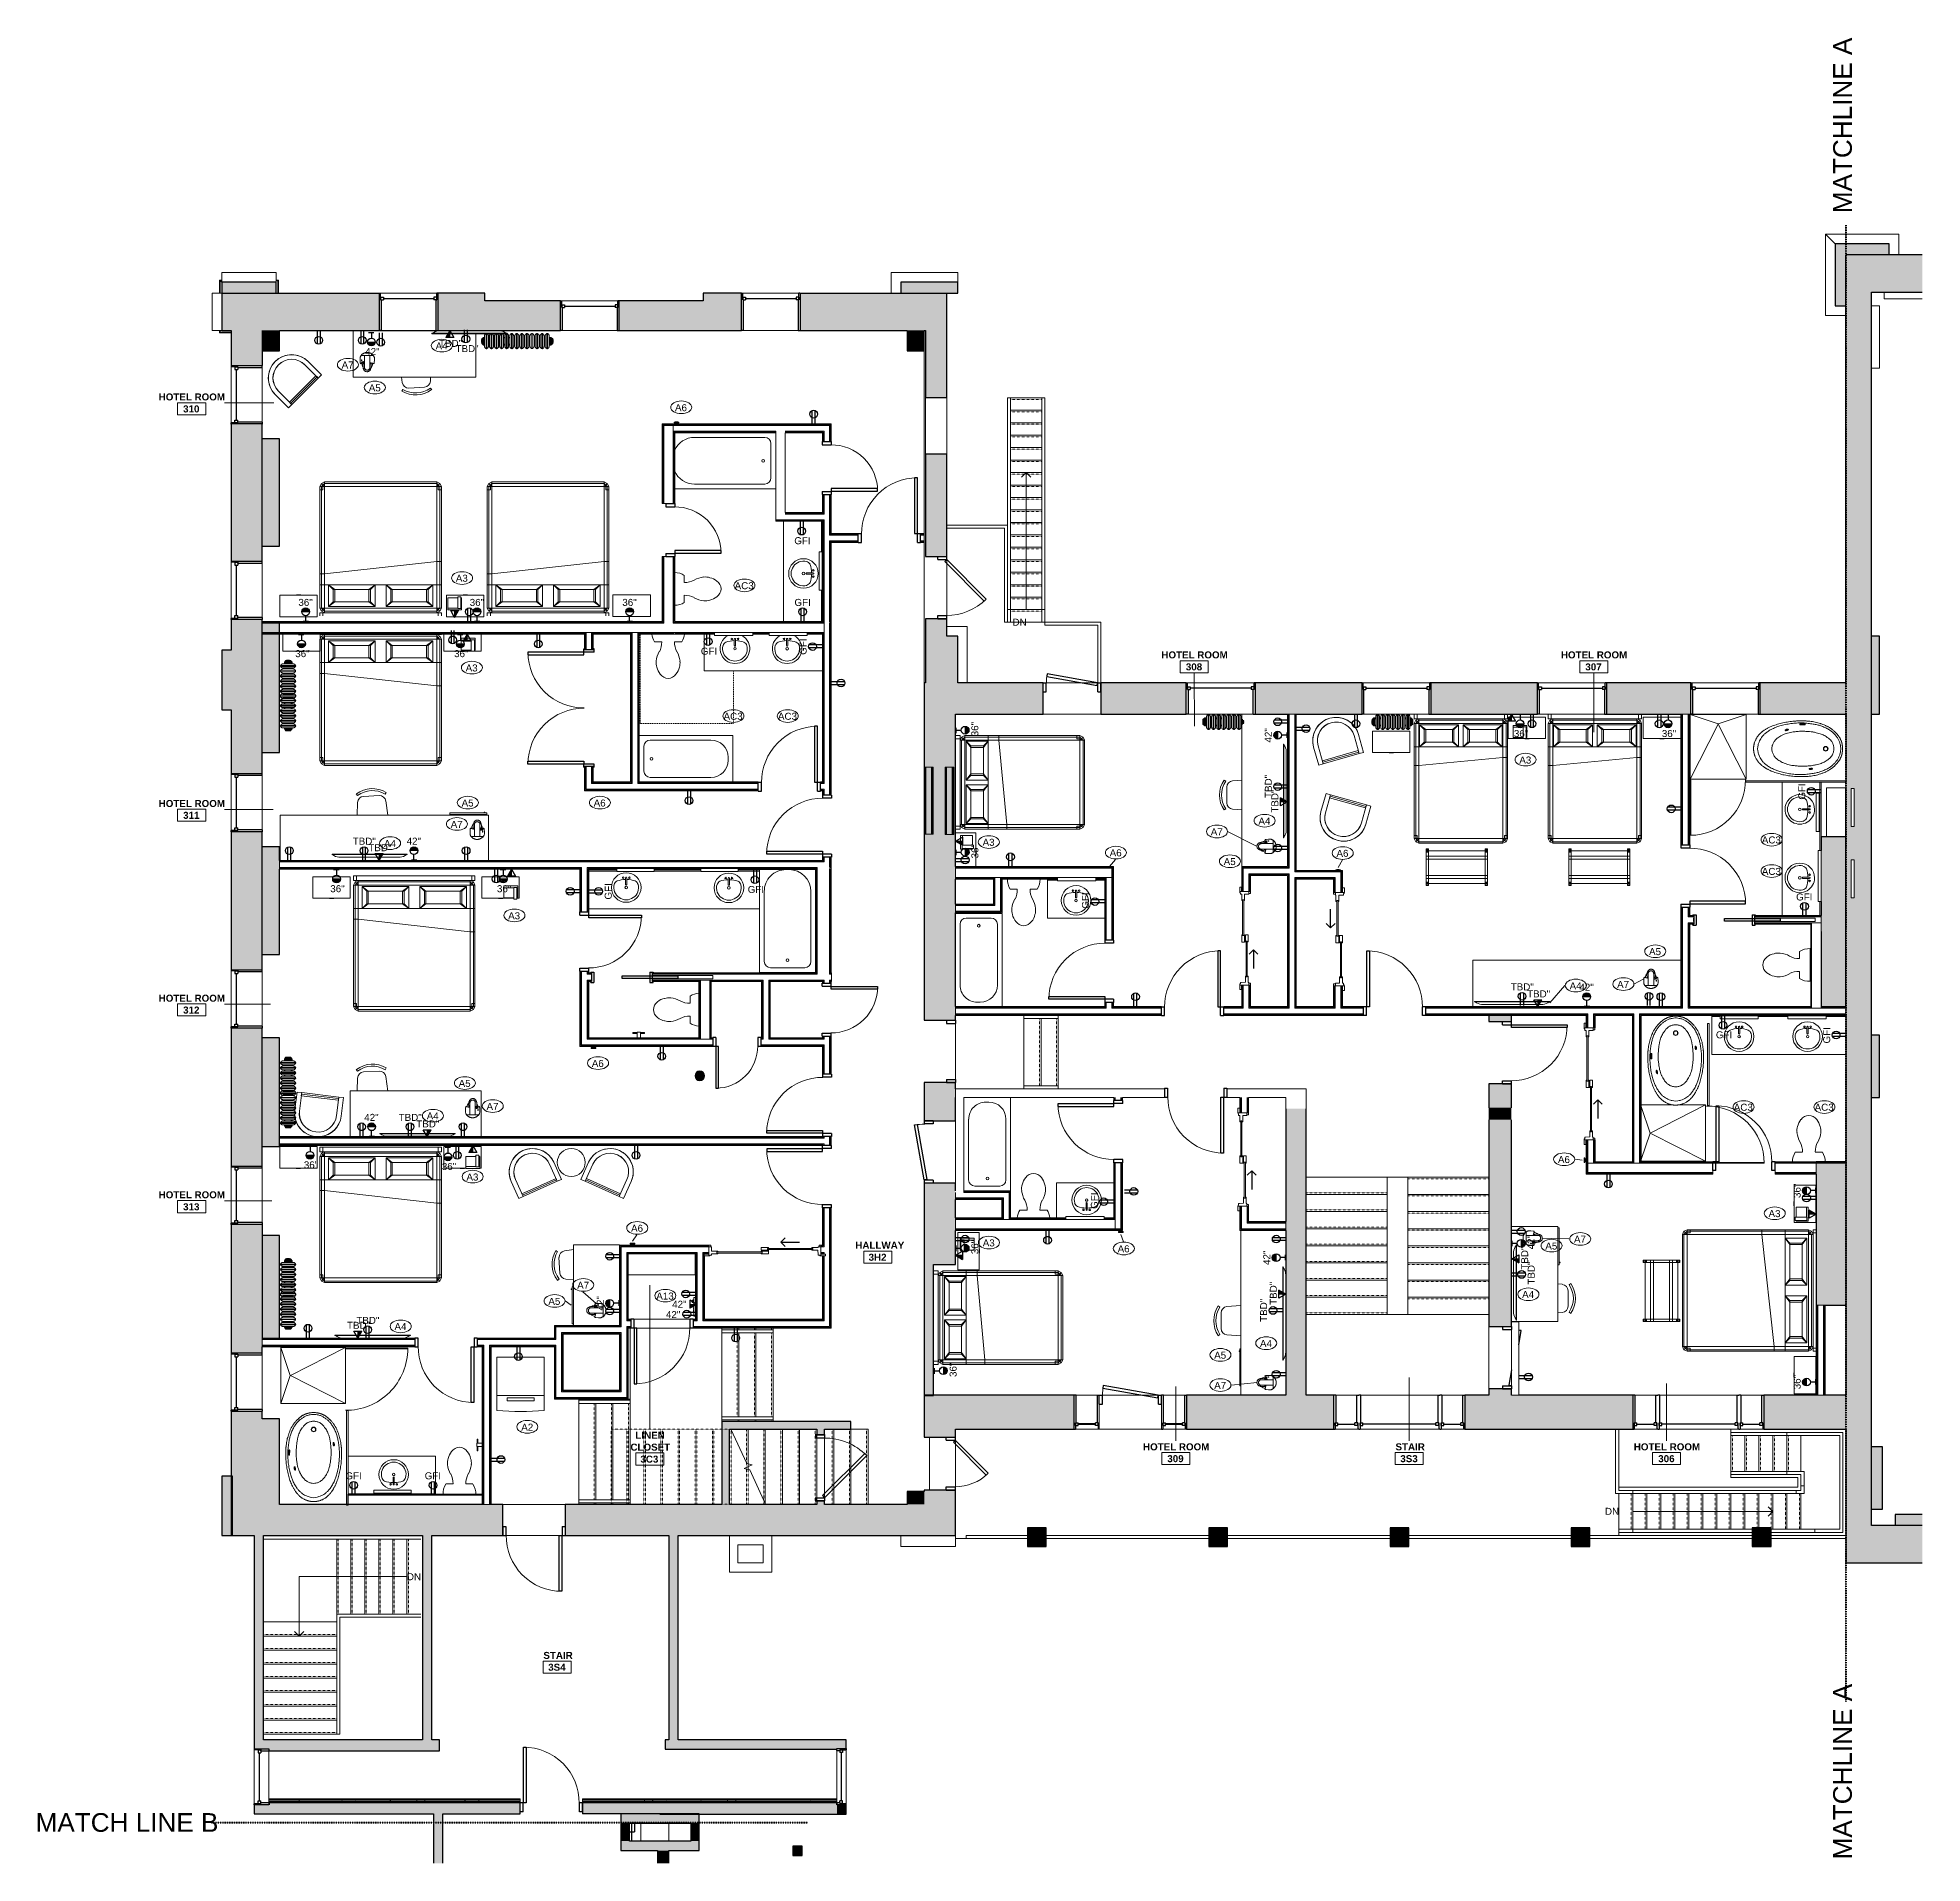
# Model space of a CAD drawing. Header units: inches. Extents: x -1159 to 2819, y -194 to 4438.
# Drawn here: x -1159 to 51, y -194 to 978 of the extents above; entities that cross this region are included whole.
import ezdxf

# ---------------------------------------------------------------- set-up
doc = ezdxf.new("R2010")
doc.units = ezdxf.units.IN
doc.header["$MEASUREMENT"] = 0
for name, pattern in [('Dash', [0.25, 0.125, -0.125]), ('Dash 1_8_', [0.25, 0.125, -0.125]), ('Overhead 1_16_', [0.101562, 0.0625, -0.039062])]:
    doc.linetypes.add(name, pattern=pattern)
for name, color, linetype, lineweight in [('A-ANNO-MATC', 214, 'Dash', 140), ('A-ANNO-NOTE', 131, 'Continuous', 40), ('A-AREA-IDEN', 2, 'Continuous', 9), ('A-COLS', 52, 'Continuous', 18), ('A-DETL-GENF', 92, 'Continuous', 9), ('A-DOOR', 31, 'Continuous', 18), ('A-DOOR-FRAM', 31, 'Continuous', 30), ('A-DOOR-GLAZ', 31, 'Continuous', 9), ('A-DOOR-OPNG', 31, 'Continuous', 30), ('A-FLOR', 192, 'Continuous', 18), ('A-FLOR-HRAL', 11, 'Continuous', 18), ('A-GENM', 13, 'Continuous', 18), ('A-GLAZ', 151, 'Continuous', 18), ('A-GLAZ-CURT', 52, 'Continuous', 9), ('A-WALL', 113, 'Continuous', 18), ('A-WALL-PATT', 111, 'Continuous', 18), ('G-ANNO-TEXT', 231, 'Continuous', 9), ('G-IMPT', 8, 'Continuous', 9), ('I-FURN', 30, 'Continuous', 9), ('I-WALL', 2, 'Continuous', 18), ('P-SANR-FIXT', 6, 'Continuous', 9), ('Q-CASE', 31, 'Continuous', 9), ('Q-SPCQ', 91, 'Continuous', 9), ('Q-SPCQ-IDEN', 132, 'Continuous', 9), ('S-COLS', 52, 'Continuous', 18), ('S-STRS', 31, 'Continuous', 18), ('S-STRS-ANNO', 31, 'Continuous', 9), ('S-STRS-IDEN', 31, 'Continuous', 9), ('S-STRS-MBND', 31, 'Continuous', 18)]:
    doc.layers.add(name, color=color, linetype=linetype, lineweight=lineweight)
doc.styles.add('Arial', font='arial.ttf', dxfattribs={"height": 4.5})
doc.styles.add('Swis721 Lt BT', font='swissl.ttf', dxfattribs={"height": 4.5})
doc.styles.add('Swis721 Lt BT_1', font='swissl.ttf', dxfattribs={"height": 12})
doc.styles.add('Swis721 Lt BT_B', font='', dxfattribs={"height": 4.5})
doc.styles.get('Swis721 Lt BT_B').set_extended_font_data('Swis721 Lt BT', bold=True)
pattern_1 = [(0, (0, 0), (15.36, 3.84), [0.634, -10.886, 0.634, -10.886, -61.44]), (0, (0, 0), (15.36, 3.84), [-23.04, 0.634, -22.406, 0.634, -10.886, -26.88]), (0, (0, 0), (15.36, 3.84), [-57.6, 0.634, -7.046, 0.634, -18.566]), (120, (5.76, 1.92), (-11.005538, 11.38215), [0.634, -10.886, 0.634, -10.886, -61.44]), (120, (5.76, 1.92), (-11.005538, 11.38215), [-23.04, 0.634, -22.406, 0.634, -10.886, -26.88]), (120, (5.76, 1.92), (-11.005538, 11.38215), [-57.6, 0.634, -7.046, 0.634, -18.566]), (240, (7.68, 9.6), (-4.354462, -15.22215), [0.634, -10.886, 0.634, -10.886, -61.44]), (240, (7.68, 9.6), (-4.354462, -15.22215), [-23.04, 0.634, -22.406, 0.634, -10.886, -26.88]), (240, (7.68, 9.6), (-4.354462, -15.22215), [-57.6, 0.634, -7.046, 0.634, -18.566])]

msp = doc.modelspace()

# ---------------------------------------------------------------- texts
at = {"layer": 'A-ANNO-NOTE', "lineweight": 9, "char_height": 4.5, "attachment_point": 1, "style": 'Swis721 Lt BT'}
for s, insert, width in [('42"', (-949, 778.6), 10.302), ('TBD"', (-901.6, 783.9), 16.665), ('TBD"', (-891, 780.5), 16.665), ('GFI', (-673.5, 657.2), 11.969), ('36"', (-991.9, 617.6), 10.302), ('36"', (-881.9, 617.6), 10.302), ('36"', (-783.9, 617.6), 10.302), ('GFI', (-673.4, 617.6), 11.969), ('36"', (-993.9, 584.7), 10.302), ('36"', (-891.9, 584.7), 10.302), ('GFI', (-733.5, 586.3), 11.969), ('36"', (-211.5, 533.4), 10.302), ('36"', (-116.5, 533.4), 10.302), ('TBD"', (-957, 464.3), 16.665), ('TBD"', (-947, 460.1), 16.665), ('42"', (-922.4, 464.3), 10.302), ('36"', (-971.4, 433.8), 10.302), ('36"', (-864.4, 433.8), 10.302), ('GFI', (-703.4, 433.3), 11.969), ('GFI', (-30.3, 428.5), 11.969), ('TBD"', (-213.5, 370.8), 16.665), ('TBD"', (-203, 366.3), 16.665), ('42"', (-169.4, 370.5), 10.302), ('GFI', (-81.8, 340), 11.969), ('42"', (-949.6, 287), 10.302), ('TBD"', (-927.5, 287), 16.665), ('TBD"', (-916.2, 282.8), 16.665), ('36"', (-988.4, 256.5), 10.302), ('36"', (-899.8, 255.5), 10.302), ('42"', (-755.9, 160.4), 10.302), ('42"', (-751.9, 167), 10.302), ('TBD"', (-960.7, 153.5), 16.665), ('TBD"', (-954.7, 156.7), 16.665), ('GFI', (-961.7, 56.9), 11.969), ('GFI', (-910.8, 56.9), 11.969)]:
    msp.add_mtext(s, dxfattribs=dict(at, insert=insert, width=width))
at = {"layer": 'A-ANNO-NOTE', "lineweight": 9, "char_height": 4.5, "attachment_point": 1, "rotation": 90, "style": 'Swis721 Lt BT'}
for s, insert, width in [('GFI', (-670.1, 581.7), 11.969), ('36"', (-559.8, 529.4), 10.302), ('42"', (-371.4, 525.4), 10.302), ('TBD"', (-371.4, 489.8), 16.665), ('GFI', (-28.9, 488.7), 11.969), ('TBD"', (-367.2, 480.4), 16.665), ('36"', (-559.8, 451), 10.302), ('GFI', (-795.2, 424.6), 11.969), ('GFI', (-488.8, 418.7), 11.969), ('GFI', (-12.9, 332.2), 11.969), ('GFI', (-483.1, 226), 11.969), ('36"', (-31.9, 233), 10.302), ('36"', (-559.8, 196.9), 10.302), ('42"', (-202.8, 200), 10.302), ('42"', (-372.4, 190), 10.302), ('TBD"', (-206.8, 187), 16.665), ('TBD"', (-202.6, 177.4), 16.665), ('42"', (-800.3, 160.8), 10.302), ('TBD"', (-368.2, 164.4), 16.665), ('TBD"', (-374.4, 153.5), 16.665), ('36"', (-573.8, 118.1), 10.302), ('36"', (-31.9, 110.2), 10.302)]:
    msp.add_mtext(s, dxfattribs=dict(at, insert=insert, width=width))
at = {"layer": 'A-AREA-IDEN', "char_height": 4.5, "attachment_point": 1, "style": 'Swis721 Lt BT_B'}
for s, insert, width in [('HOTEL ROOM', (-1081.6, 749.5), 51.055), ('310', (-1065.9, 741.8), 12.726), ('HOTEL ROOM', (-437.8, 583.9), 51.055), ('HOTEL ROOM', (-181.3, 583.9), 51.055), ('308', (-422.1, 576.2), 12.726), ('307', (-165.6, 576.2), 12.726), ('HOTEL ROOM', (-1081.6, 488.5), 51.055), ('311', (-1065.9, 480.9), 12.726), ('HOTEL ROOM', (-1081.6, 363.5), 51.055), ('312', (-1065.9, 355.9), 12.726), ('HOTEL ROOM', (-1081.6, 237.3), 51.055), ('313', (-1065.9, 229.6), 12.726), ('HALLWAY', (-634.3, 204.9), 35.148), ('3H2', (-625.8, 197.2), 14.089), ('CLOSET', (-778.7, 75.3), 29.694), ('LINEN', (-775.5, 82.9), 22.27), ('HOTEL ROOM', (-449.6, 75.5), 51.055), ('STAIR', (-287.5, 75.5), 21.058), ('HOTEL ROOM', (-134.5, 75.5), 51.055), ('3C3', (-772.3, 67.6), 13.938), ('309', (-434, 67.9), 12.726), ('3S3', (-284.4, 67.9), 13.332), ('306', (-118.8, 67.9), 12.726), ('STAIR', (-834.6, -58.4), 21.058), ('3S4', (-831.5, -66), 13.332)]:
    msp.add_mtext(s, dxfattribs=dict(at, insert=insert, width=width))
at = {"layer": 'G-ANNO-TEXT', "color": 7, "char_height": 12, "width": 127.109, "attachment_point": 1, "rotation": 90, "style": 'Swis721 Lt BT_1'}
for insert in [(-6.5, 865.2), (-6.5, -191.6)]:
    msp.add_mtext('MATCHLINE A', dxfattribs=dict(at, insert=insert))
at = {"layer": 'G-ANNO-TEXT', "color": 7, "insert": (-1160.6, -161.9), "char_height": 12, "width": 132.865, "attachment_point": 1, "style": 'Swis721 Lt BT_1'}
msp.add_mtext('MATCH LINE B', dxfattribs=at)
at = {"layer": 'Q-SPCQ-IDEN', "char_height": 4.5, "attachment_point": 1, "style": 'Arial'}
for s, insert, width in [('A4', (-903.8, 782.2), 9.393), ('A7', (-964.1, 770), 9.393), ('A5', (-946.7, 755.3), 9.393), ('A6', (-750.1, 742.6), 9.393), ('A3', (-890.8, 633.1), 9.393), ('AC3', (-711.8, 628.3), 14.998), ('A3', (-884.5, 575.5), 9.393), ('AC3', (-718.9, 544.5), 14.998), ('AC3', (-684, 544.5), 14.998), ('A3', (-208, 516.4), 9.393), ('A5', (-887.1, 488.8), 9.393), ('A6', (-802.3, 488.8), 9.393), ('A7', (-894.1, 475.1), 9.393), ('A4', (-375.5, 477.2), 9.393), ('A4', (-936.9, 462.8), 9.393), ('A3', (-552.6, 463.6), 9.393), ('A7', (-406.1, 470.3), 9.393), ('AC3', (-52.3, 465.1), 14.998), ('A6', (-471, 456.8), 9.393), ('A5', (-397.8, 451.2), 9.393), ('A6', (-325.4, 456.5), 9.393), ('AC3', (-52.3, 444.9), 14.998), ('A3', (-857.2, 416.4), 9.393), ('A5', (-124.7, 393.4), 9.393), ('A4', (-175.7, 371.4), 9.393), ('A7', (-145.2, 372.3), 9.393), ('A6', (-803.5, 321.6), 9.393), ('A5', (-889, 308.8), 9.393), ('A7', (-871.1, 294), 9.393), ('AC3', (-70.3, 293.5), 14.998), ('AC3', (-18.4, 293.5), 14.998), ('A4', (-909.5, 287.9), 9.393), ('A6', (-183.2, 259.9), 9.393), ('A3', (-884, 248.7), 9.393), ('A3', (-48, 225.2), 9.393), ('A6', (-778.3, 215.8), 9.393), ('A3', (-552.5, 206.4), 9.393), ('A7', (-172.9, 208.8), 9.393), ('A6', (-465.9, 202.6), 9.393), ('A5', (-191.3, 204.4), 9.393), ('A7', (-812.9, 179.2), 9.393), ('A13', (-762.1, 172.3), 13.635), ('A4', (-206.2, 173.3), 9.393), ('A5', (-831.4, 168.9), 9.393), ('A4', (-930.2, 152.7), 9.393), ('A5', (-403.9, 134.3), 9.393), ('A4', (-374.5, 141.8), 9.393), ('A7', (-403.9, 114.9), 9.393), ('A2', (-848.8, 88.1), 9.393)]:
    msp.add_mtext(s, dxfattribs=dict(at, insert=insert, width=width))
at = {"layer": 'S-STRS-IDEN', "char_height": 4.5, "width": 10.583, "attachment_point": 1, "line_spacing_factor": 1.005062, "style": 'Swis721 Lt BT'}
for insert in [(-533.4, 604.9), (-153, 34.1), (-922.2, -7.9)]:
    msp.add_mtext('DN', dxfattribs=dict(at, insert=insert))

# ---------------------------------------------------------------- blocks, each defined once
blk = doc.blocks.new('Single Flush - D2 2_9_ X 6_7_-7506140-3RD FLOOR - POWER _ SIGNAL B')
at = {"layer": 'A-DOOR', "color": 8, "lineweight": 30}
for p, q in [((-15.9, 15.7), (-16.2, 14)), ((-16.2, 14), (16.1, 8.3)), ((16.4, 10), (-15.9, 15.7)), ((16.1, 8.3), (16.4, 10))]:
    blk.add_line(p, q, dxfattribs=at)
at = {"layer": 'A-DOOR', "lineweight": 9}
blk.add_arc((16.4, 10), 32.8, 170, 180.5, dxfattribs=at)
at = {"layer": 'A-DOOR-FRAM', "color": 8}
for p, q in [((-18.5, 4.2), (-18.5, 10)), ((-18.5, 10), (-16.5, 10)), ((-18.5, 4.2), (-16.5, 4.2)), ((-16.5, 4.2), (-16.5, 10)), ((16.5, 4.2), (16.5, 10)), ((16.5, 10), (18.5, 10)), ((16.5, 4.2), (18.5, 4.2)), ((18.5, 4.2), (18.5, 10))]:
    blk.add_line(p, q, dxfattribs=at)
blk = doc.blocks.new('Double Hung - 36_ x 60_ 2-7095671-3RD FLOOR - POWER _ SIGNAL B')
at = {"layer": 'A-GLAZ', "color": 8, "lineweight": 30}
for p, q in [((-18, 4.75), (-17.25, 4.75)), ((-17.25, 0.5), (-17.25, 4.75)), ((-17.25, 2.25), (-17.25, 0.5)), ((-17.25, 2.25), (-15.5, 2.25)), ((-17.25, 0.5), (-15.5, 0.5)), ((-17.25, 0.5), (-16.75, 0.5)), ((-16.75, -4.75), (-16.75, 0.5)), ((-15.5, 2.25), (-15.5, 0.5)), ((-15.5, 1.375), (15.5, 1.375)), ((15.5, 2.25), (15.5, 0.5)), ((17.25, 2.25), (15.5, 2.25)), ((17.25, 0.5), (15.5, 0.5)), ((16.75, 0.5), (17.25, 0.5)), ((16.75, 0.5), (16.75, -4.75)), ((17.25, 0.5), (17.25, 4.75)), ((18, 4.75), (17.25, 4.75)), ((17.25, 2.25), (17.25, 0.5)), ((-16.75, -4.75), (-18, -4.75)), ((16.75, -4.75), (18, -4.75))]:
    blk.add_line(p, q, dxfattribs=at)
blk = doc.blocks.new('Double Hung - side window 4_ X 6_ 3_ H 3-6128194-3RD FLOOR - POWER _ SIGNAL B')
at = {"layer": 'A-GLAZ', "color": 8, "lineweight": 30}
for p, q in [((-22.1, 10), (-21.4, 10)), ((-21.4, 5.8), (-21.4, 10)), ((-21.4, 7.5), (-21.4, 5.8)), ((-21.4, 7.5), (-19.6, 7.5)), ((-21.4, 5.8), (-19.6, 5.8)), ((-21.4, 5.8), (-20.9, 5.8)), ((-20.9, -10), (-20.9, 5.8)), ((-19.6, 7.5), (-19.6, 5.8)), ((-19.6, 6.6), (19.6, 6.6)), ((19.6, 7.5), (19.6, 5.8)), ((21.4, 7.5), (19.6, 7.5)), ((21.4, 5.8), (19.6, 5.8)), ((20.9, 5.8), (21.4, 5.8)), ((20.9, 5.8), (20.9, -10)), ((21.4, 5.8), (21.4, 10)), ((22.1, 10), (21.4, 10)), ((21.4, 7.5), (21.4, 5.8)), ((-20.9, -10), (-22.1, -10)), ((20.9, -10), (22.1, -10))]:
    blk.add_line(p, q, dxfattribs=at)
blk = doc.blocks.new('Double Hung - side window 4_ X 4_6_-6972798-3RD FLOOR - POWER _ SIGNAL B')
at = {"layer": 'A-GLAZ', "color": 8, "lineweight": 30}
for p, q in [((-18.75, 12), (-18, 12)), ((-18, 7.75), (-18, 12)), ((-18, 9.5), (-18, 7.75)), ((-18, 9.5), (-16.25, 9.5)), ((-18, 7.75), (-16.25, 7.75)), ((-18, 7.75), (-17.5, 7.75)), ((-17.5, -12), (-17.5, 7.75)), ((-16.25, 9.5), (-16.25, 7.75)), ((-16.25, 8.625), (16.25, 8.625)), ((16.25, 9.5), (16.25, 7.75)), ((18, 9.5), (16.25, 9.5)), ((18, 7.75), (16.25, 7.75)), ((17.5, 7.75), (18, 7.75)), ((17.5, 7.75), (17.5, -12)), ((18, 7.75), (18, 12)), ((18.75, 12), (18, 12)), ((18, 9.5), (18, 7.75)), ((-17.5, -12), (-18.75, -12)), ((17.5, -12), (18.75, -12))]:
    blk.add_line(p, q, dxfattribs=at)
blk = doc.blocks.new('Double Hung - side window 4_ X 4_6_-6972799-3RD FLOOR - POWER _ SIGNAL B')
at = {"layer": 'A-GLAZ', "color": 8, "lineweight": 30}
for p, q in [((-18.75, 9.5), (-18, 9.5)), ((-18, 5.25), (-18, 9.5)), ((-18, 7), (-18, 5.25)), ((-18, 7), (-16.25, 7)), ((-18, 5.25), (-16.25, 5.25)), ((-18, 5.25), (-17.5, 5.25)), ((-17.5, -9.5), (-17.5, 5.25)), ((-16.25, 7), (-16.25, 5.25)), ((-16.25, 6.125), (16.25, 6.125)), ((16.25, 7), (16.25, 5.25)), ((18, 7), (16.25, 7)), ((18, 5.25), (16.25, 5.25)), ((17.5, 5.25), (18, 5.25)), ((17.5, 5.25), (17.5, -9.5)), ((18, 5.25), (18, 9.5)), ((18.75, 9.5), (18, 9.5)), ((18, 7), (18, 5.25)), ((-17.5, -9.5), (-18.75, -9.5)), ((17.5, -9.5), (18.75, -9.5))]:
    blk.add_line(p, q, dxfattribs=at)
blk = doc.blocks.new('Double Hung - side window 4_ X 4_6_-6972803-3RD FLOOR - POWER _ SIGNAL B')
at = {"layer": 'A-GLAZ', "color": 8, "lineweight": 30}
for p, q in [((-18.75, 10), (-18, 10)), ((-18, 5.75), (-18, 10)), ((-18, 7.5), (-18, 5.75)), ((-18, 7.5), (-16.25, 7.5)), ((-18, 5.75), (-16.25, 5.75)), ((-18, 5.75), (-17.5, 5.75)), ((-17.5, -10), (-17.5, 5.75)), ((-16.25, 7.5), (-16.25, 5.75)), ((-16.25, 6.625), (16.25, 6.625)), ((16.25, 7.5), (16.25, 5.75)), ((18, 7.5), (16.25, 7.5)), ((18, 5.75), (16.25, 5.75)), ((17.5, 5.75), (18, 5.75)), ((17.5, 5.75), (17.5, -10)), ((18, 5.75), (18, 10)), ((18.75, 10), (18, 10)), ((18, 7.5), (18, 5.75)), ((-17.5, -10), (-18.75, -10)), ((17.5, -10), (18.75, -10))]:
    blk.add_line(p, q, dxfattribs=at)
blk = doc.blocks.new('Double Hung - 36_ x 60_ 2-7095676-3RD FLOOR - POWER _ SIGNAL B')
at = {"layer": 'A-GLAZ', "color": 8, "lineweight": 30}
for p, q in [((-18, 3), (-17.25, 3)), ((-17.25, -1.25), (-17.25, 3)), ((-17.25, 0.5), (-17.25, -1.25)), ((-17.25, 0.5), (-15.5, 0.5)), ((-15.5, 0.5), (-15.5, -1.25)), ((15.5, 0.5), (15.5, -1.25)), ((17.25, 0.5), (15.5, 0.5)), ((17.25, -1.25), (17.25, 3)), ((18, 3), (17.25, 3)), ((17.25, 0.5), (17.25, -1.25)), ((-16.75, -3), (-18, -3)), ((-17.25, -1.25), (-15.5, -1.25)), ((-17.25, -1.25), (-16.75, -1.25)), ((-16.75, -3), (-16.75, -1.25)), ((-15.5, -0.375), (15.5, -0.375)), ((17.25, -1.25), (15.5, -1.25)), ((16.75, -1.25), (17.25, -1.25)), ((16.75, -1.25), (16.75, -3)), ((16.75, -3), (18, -3))]:
    blk.add_line(p, q, dxfattribs=at)
blk = doc.blocks.new('Top Rail Type - Top Rail_Internal_-6920639-3RD FLOOR - POWER _ SIGNAL B')
at = {"layer": 'A-FLOR-HRAL', "lineweight": 9}
for p, q in [((-563.1, 14.3), (-563.1, 16.3)), ((-563.1, 16.3), (-523.7, 16.3)), ((-523.7, 14.3), (-563.1, 14.3)), ((-511.7, 16.3), (-407.3, 16.3)), ((-407.3, 14.3), (-511.7, 14.3)), ((-395.3, 16.3), (-291, 16.3)), ((-291, 14.3), (-395.3, 14.3)), ((-279, 16.3), (-174.7, 16.3)), ((-174.7, 14.3), (-279, 14.3)), ((-162.7, 16.3), (-58.4, 16.3)), ((-58.4, 14.3), (-162.7, 14.3)), ((-46.4, 16.3), (1.7, 16.3)), ((1.7, 14.3), (-46.4, 14.3))]:
    blk.add_line(p, q, dxfattribs=at)
blk = doc.blocks.new('Top Rail Type - Top Rail_Internal_-V1-3RD FLOOR - POWER _ SIGNAL B')
at = {"layer": 'A-FLOR-HRAL', "lineweight": 9}
for p, q in [((-563.1, 14.3), (-563.1, 16.3)), ((-523.7, 16.3), (-563.1, 16.3)), ((-523.7, 14.3), (-563.1, 14.3)), ((-407.3, 16.3), (-511.7, 16.3)), ((-407.3, 14.3), (-511.7, 14.3)), ((-291, 16.3), (-395.3, 16.3)), ((-291, 14.3), (-395.3, 14.3)), ((-174.7, 16.3), (-279, 16.3)), ((-174.7, 14.3), (-279, 14.3)), ((-58.4, 16.3), (-162.7, 16.3)), ((-58.4, 14.3), (-162.7, 14.3)), ((1.7, 16.3), (-46.4, 16.3)), ((1.7, 14.3), (-46.4, 14.3))]:
    blk.add_line(p, q, dxfattribs=at)
blk = doc.blocks.new('Single Flush - D12 3_ X 8_-8259556-3RD FLOOR - POWER _ SIGNAL B')
at = {"layer": 'A-DOOR', "color": 8, "lineweight": 30}
for p, q in [((-8.7, -31.3), (16.7, -6)), ((17.9, -7.2), (-7.4, -32.6)), ((16.7, -6), (17.9, -7.2)), ((-7.4, -32.6), (-8.7, -31.3))]:
    blk.add_line(p, q, dxfattribs=at)
at = {"layer": 'A-DOOR', "lineweight": 9}
blk.add_arc((17.9, -7.2), 35.8, 179.5, 225, dxfattribs=at)
at = {"layer": 'A-DOOR-FRAM', "color": 8}
for p, q in [((-20, -1.5), (-20, -7.2)), ((-20, -1.5), (-18, -1.5)), ((-20, -7.2), (-18, -7.2)), ((-18, -1.5), (-18, -7.2)), ((18, -1.5), (18, -7.2)), ((18, -1.5), (20, -1.5)), ((18, -7.2), (20, -7.2)), ((20, -1.5), (20, -7.2))]:
    blk.add_line(p, q, dxfattribs=at)
blk = doc.blocks.new('Single Flush - D13 3_ X 8_-8259286-3RD FLOOR - POWER _ SIGNAL B')
at = {"layer": 'A-DOOR', "lineweight": 30}
for p, q in [((16.15625, -10), (17.90625, -10)), ((16.15625, -45.8125), (16.15625, -10)), ((17.90625, -10), (17.90625, -45.8125)), ((17.90625, -45.8125), (16.15625, -45.8125))]:
    blk.add_line(p, q, dxfattribs=at)
at = {"layer": 'A-DOOR', "lineweight": 9}
blk.add_arc((17.90625, -10), 35.8125, 179.5, 270, dxfattribs=at)
at = {"layer": 'A-DOOR-FRAM'}
for p, q in [((-20, -4.25), (-20, -10)), ((-20, -4.25), (-18, -4.25)), ((-20, -10), (-18, -10)), ((-18, -4.25), (-18, -10)), ((18.000004, -4.25), (18.000004, -10)), ((18.000004, -4.25), (20.000004, -4.25)), ((18.000004, -10), (20.000004, -10)), ((20.000004, -4.25), (20.000004, -10))]:
    blk.add_line(p, q, dxfattribs=at)
blk = doc.blocks.new('Single Flush - D2 3_2_5_ X 8_-8208712-3RD FLOOR - POWER _ SIGNAL B')
at = {"layer": 'A-DOOR', "color": 8, "lineweight": 30}
for p, q in [((-7.9, 29.6), (-9.2, 28.4)), ((-9.2, 28.4), (17.9, 1.3)), ((19.2, 2.5), (-7.9, 29.6)), ((17.9, 1.3), (19.2, 2.5))]:
    blk.add_line(p, q, dxfattribs=at)
at = {"layer": 'A-DOOR', "lineweight": 9}
blk.add_arc((19.2, 2.5), 38.3, 135, 180.5, dxfattribs=at)
at = {"layer": 'A-DOOR-FRAM', "color": 8}
for p, q in [((-21.3, -3.2), (-21.3, 2.5)), ((-21.3, 2.5), (-19.3, 2.5)), ((-19.3, -3.2), (-19.3, 2.5)), ((19.3, -3.2), (19.3, 2.5)), ((19.3, 2.5), (21.3, 2.5)), ((21.3, -3.2), (21.3, 2.5)), ((-21.3, -3.2), (-19.3, -3.2)), ((19.3, -3.2), (21.3, -3.2))]:
    blk.add_line(p, q, dxfattribs=at)
blk = doc.blocks.new('Double Hung - side window 4_ X 6_ 3_ H 3-6972675-3RD FLOOR - POWER _ SIGNAL B')
at = {"layer": 'A-GLAZ', "color": 8, "lineweight": 30}
for p, q in [((-20.9, 10), (-22.1, 10)), ((-20.9, 10), (-20.9, -5.8)), ((20.9, 10), (22.1, 10)), ((20.9, -5.8), (20.9, 10)), ((-22.1, -10), (-21.4, -10)), ((-21.4, -5.8), (-19.6, -5.8)), ((-21.4, -7.5), (-21.4, -5.8)), ((-21.4, -5.8), (-20.9, -5.8)), ((-21.4, -5.8), (-21.4, -10)), ((-21.4, -7.5), (-19.6, -7.5)), ((-19.6, -7.5), (-19.6, -5.8)), ((-19.6, -6.6), (19.6, -6.6)), ((19.6, -7.5), (19.6, -5.8)), ((21.4, -5.8), (19.6, -5.8)), ((21.4, -7.5), (19.6, -7.5)), ((20.9, -5.8), (21.4, -5.8)), ((21.4, -7.5), (21.4, -5.8)), ((21.4, -5.8), (21.4, -10)), ((22.1, -10), (21.4, -10))]:
    blk.add_line(p, q, dxfattribs=at)
blk = doc.blocks.new('Door-Sliding-JELD-WEN-2_Panel-Stationary_Active-Wide_Stile-EpicVue - D6 6_ X 8_-8222146-3RD FLOOR - POWER _ SIGNAL B')
at = {"layer": 'A-DETL-GENF'}
for p, q in [((-35.9, 4.1), (-38.9, 4.1)), ((-38.9, 4.1), (-38.9, 2.9)), ((-38.9, 2.9), (-36, 2.9)), ((-35.3, 4), (-36, 4)), ((-36, 4), (-36, -1.7)), ((-36, 2.9), (-36, 4)), ((-36, 4), (-35.9, 4)), ((-35.9, 4), (-35.9, 4.1)), ((-35.3, 3.6), (-35.3, 4)), ((-34.3, 3.6), (-35.3, 3.6)), ((-34.3, 3.1), (-34.3, 3.6)), ((-34.1, 0.5), (-34.3, 3.1)), ((-30.2, 0.5), (-34.1, 0.5)), ((-30.8, -0.7), (-30.8, 0)), ((-30.8, 0), (-30.2, 0)), ((-30.2, 0), (-30.2, 0.5)), ((2.3, 2.8), (-2.4, 2.8)), ((-2.4, 2.8), (-2.4, 1)), ((-2.4, 1), (-2.3, 1)), ((-2.3, 1), (-2.3, 1)), ((-0.3, 1), (-2.3, 1)), ((-2.3, 1), (-2.3, 0)), ((-0.3, 0.5), (-2.3, 0.5)), ((-2.3, 0), (-1.8, 0)), ((-1.8, 0), (-1.8, -0.7)), ((-0.3, 0.5), (-0.3, 1)), ((-0.3, 1), (2.3, 1)), ((2.3, 0.5), (-0.3, 0.5)), ((1.8, 1.5), (1.8, 2.3)), ((1.8, 2.3), (2.3, 2.3)), ((2.3, 1.5), (1.8, 1.5)), ((2.3, 2.3), (2.3, 2.8)), ((2.3, 1), (2.3, 1.5)), ((2.3, -1.3), (2.3, 0.5)), ((30.2, 2.8), (30.2, 2.3)), ((34.3, 2.8), (30.2, 2.8)), ((30.2, 2.3), (30.8, 2.3)), ((30.8, 1.5), (30.2, 1.5)), ((30.2, 1.5), (30.2, 1)), ((30.2, 1), (34.3, 1)), ((30.8, 2.3), (30.8, 1.5)), ((35.3, 3.6), (34.3, 3.6)), ((34.3, 3.6), (34.3, 2.8)), ((34.3, 1), (34.3, -1.7)), ((36, 4), (35.3, 4)), ((35.3, 4), (35.3, 3.6)), ((35.9, 4.1), (35.9, 4)), ((38.9, 4.1), (35.9, 4.1)), ((35.9, 4), (36, 4)), ((36, -1.7), (36, 4)), ((36, 4), (36, 2.9)), ((36, 2.9), (38.9, 2.9)), ((38.9, 2.9), (38.9, 4.1)), ((-36, -1.7), (-34.3, -1.7)), ((-34.3, -1.7), (-34.3, -1.3)), ((-34.3, -1.3), (-30.2, -1.3)), ((-30.2, -0.7), (-30.8, -0.7)), ((-30.2, -1.3), (-30.2, -0.7)), ((-1.8, -0.7), (-2.3, -0.7)), ((-2.3, -0.7), (-2.3, -1.3)), ((-2.3, -1.3), (2.3, -1.3)), ((34.3, -1.7), (36, -1.7))]:
    blk.add_line(p, q, dxfattribs=at)
at = {"layer": 'A-DOOR-FRAM', "lineweight": 9}
for p, q in [((-34.8, -1.7), (-36, -1.7)), ((-36, -1.7), (-36, -2.8)), ((-36, -2.8), (-34.8, -2.8)), ((-34.8, -2.8), (-34.8, -1.7)), ((34.7, -1.7), (34.7, -2.8)), ((36, -1.7), (34.7, -1.7)), ((34.7, -2.8), (36, -2.8)), ((36, -2.8), (36, -1.7))]:
    blk.add_line(p, q, dxfattribs=at)
at = {"layer": 'A-DOOR-GLAZ'}
for p, q in [((-30.8, 0), (-1.8, 0)), ((1.8, 2.3), (30.8, 2.3)), ((1.8, 1.5), (30.8, 1.5)), ((-30.8, -0.7), (-1.8, -0.7))]:
    blk.add_line(p, q, dxfattribs=at)
at = {"layer": 'A-DOOR-OPNG'}
for p, q in [((-10.3, -4.8), (-22.3, -4.8)), ((-13.1, -1.9), (-10.3, -4.8)), ((-13.1, -7.6), (-10.3, -4.8))]:
    blk.add_line(p, q, dxfattribs=at)
blk = doc.blocks.new('Single Flush - D1 3_ X 8_-8250001-3RD FLOOR - POWER _ SIGNAL B')
at = {"layer": 'A-DOOR', "lineweight": 30}
for p, q in [((16.15625, -2.8125), (17.90625, -2.8125)), ((16.15625, -38.625), (16.15625, -2.8125)), ((17.90625, -2.8125), (17.90625, -38.625)), ((17.90625, -38.625), (16.15625, -38.625))]:
    blk.add_line(p, q, dxfattribs=at)
at = {"layer": 'A-DOOR', "lineweight": 9}
blk.add_arc((17.90625, -2.8125), 35.8125, 179.5, 270, dxfattribs=at)
at = {"layer": 'A-DOOR-FRAM'}
for p, q in [((-20, 2.9375), (-20, -2.8125)), ((-20, 2.9375), (-18, 2.9375)), ((-18, 2.9375), (-18, -2.8125)), ((18.000004, 2.9375), (18.000004, -2.8125)), ((18.000004, 2.9375), (20.000004, 2.9375)), ((20.000004, 2.9375), (20.000004, -2.8125)), ((-20, -2.8125), (-18, -2.8125)), ((18.000004, -2.8125), (20.000004, -2.8125))]:
    blk.add_line(p, q, dxfattribs=at)
blk = doc.blocks.new('Single Flush - D1 3_ X 8_-8252935-3RD FLOOR - POWER _ SIGNAL B')
at = {"layer": 'A-DOOR', "lineweight": 30}
for p, q in [((16.15625, -7.25), (17.90625, -7.25)), ((16.15625, -43.0625), (16.15625, -7.25)), ((17.90625, -7.25), (17.90625, -43.0625)), ((17.90625, -43.0625), (16.15625, -43.0625))]:
    blk.add_line(p, q, dxfattribs=at)
at = {"layer": 'A-DOOR', "lineweight": 9}
blk.add_arc((17.90625, -7.25), 35.8125, 179.5, 270, dxfattribs=at)
at = {"layer": 'A-DOOR-FRAM'}
for p, q in [((-20, -1.5), (-20, -7.25)), ((-20, -1.5), (-18, -1.5)), ((-20, -7.25), (-18, -7.25)), ((-18, -1.5), (-18, -7.25)), ((18.000004, -1.5), (18.000004, -7.25)), ((18.000004, -1.5), (20.000004, -1.5)), ((18.000004, -7.25), (20.000004, -7.25)), ((20.000004, -1.5), (20.000004, -7.25))]:
    blk.add_line(p, q, dxfattribs=at)
blk = doc.blocks.new('Single Flush - D2 3_ X 8_-8249846-3RD FLOOR - POWER _ SIGNAL B')
at = {"layer": 'A-DOOR', "lineweight": 9}
blk.add_arc((17.90625, 10), 35.8125, 179.998828805, 180.5, dxfattribs=at)
at = {"layer": 'A-DOOR-FRAM'}
for p, q in [((-20, 4.25), (-20, 10)), ((-20, 10), (-18, 10)), ((-20, 4.25), (-18, 4.25)), ((-18, 4.25), (-18, 10)), ((18.000004, 4.25), (18.000004, 10)), ((18.000004, 10), (20.000004, 10)), ((18.000004, 4.25), (20.000004, 4.25)), ((20.000004, 4.25), (20.000004, 10))]:
    blk.add_line(p, q, dxfattribs=at)
blk = doc.blocks.new('Single Flush - D2 3_ X 8_-8252890-3RD FLOOR - POWER _ SIGNAL B')
at = {"layer": 'A-DOOR', "lineweight": 30}
for p, q in [((16.15625, 38.625), (16.15625, 2.8125)), ((17.90625, 38.625), (16.15625, 38.625)), ((17.90625, 2.8125), (17.90625, 38.625)), ((16.15625, 2.8125), (17.90625, 2.8125))]:
    blk.add_line(p, q, dxfattribs=at)
at = {"layer": 'A-DOOR', "lineweight": 9}
blk.add_arc((17.90625, 2.8125), 35.8125, 90, 180.5, dxfattribs=at)
at = {"layer": 'A-DOOR-FRAM'}
for p, q in [((-20, -2.9375), (-20, 2.8125)), ((-20, 2.8125), (-18, 2.8125)), ((-18, -2.9375), (-18, 2.8125)), ((18.000004, -2.9375), (18.000004, 2.8125)), ((18.000004, 2.8125), (20.000004, 2.8125)), ((20.000004, -2.9375), (20.000004, 2.8125)), ((-20, -2.9375), (-18, -2.9375)), ((18.000004, -2.9375), (20.000004, -2.9375))]:
    blk.add_line(p, q, dxfattribs=at)
blk = doc.blocks.new('Door-Sliding-JELD-WEN-2_Panel-Stationary_Active-Wide_Stile-EpicVue - D6 5_ X 8_-8222142-3RD FLOOR - POWER _ SIGNAL B')
at = {"layer": 'A-DETL-GENF'}
for p, q in [((-29.9, 4.1), (-32.9, 4.1)), ((-32.9, 4.1), (-32.9, 2.9)), ((-32.9, 2.9), (-30, 2.9)), ((-29.3, 4), (-30, 4)), ((-30, 4), (-30, -1.7)), ((-30, 2.9), (-30, 4)), ((-30, 4), (-29.9, 4)), ((-29.9, 4), (-29.9, 4.1)), ((-29.3, 3.6), (-29.3, 4)), ((-28.3, 3.6), (-29.3, 3.6)), ((-28.3, 3.1), (-28.3, 3.6)), ((-28.1, 0.5), (-28.3, 3.1)), ((-24.2, 0.5), (-28.1, 0.5)), ((-24.8, -0.7), (-24.8, 0)), ((-24.8, 0), (-24.2, 0)), ((-24.2, 0), (-24.2, 0.5)), ((2.3, 2.8), (-2.4, 2.8)), ((-2.4, 2.8), (-2.4, 1)), ((-2.4, 1), (-2.3, 1)), ((-2.3, 1), (-2.3, 1)), ((-0.3, 1), (-2.3, 1)), ((-2.3, 1), (-2.3, 0)), ((-0.3, 0.5), (-2.3, 0.5)), ((-2.3, 0), (-1.8, 0)), ((-1.8, 0), (-1.8, -0.7)), ((-0.3, 0.5), (-0.3, 1)), ((-0.3, 1), (2.3, 1)), ((2.3, 0.5), (-0.3, 0.5)), ((1.8, 1.5), (1.8, 2.3)), ((1.8, 2.3), (2.3, 2.3)), ((2.3, 1.5), (1.8, 1.5)), ((2.3, 2.3), (2.3, 2.8)), ((2.3, 1), (2.3, 1.5)), ((2.3, -1.3), (2.3, 0.5)), ((24.2, 2.8), (24.2, 2.3)), ((28.3, 2.8), (24.2, 2.8)), ((24.2, 2.3), (24.8, 2.3)), ((24.8, 1.5), (24.2, 1.5)), ((24.2, 1.5), (24.2, 1)), ((24.2, 1), (28.3, 1)), ((24.8, 2.3), (24.8, 1.5)), ((29.3, 3.6), (28.3, 3.6)), ((28.3, 3.6), (28.3, 2.8)), ((28.3, 1), (28.3, -1.7)), ((30, 4), (29.3, 4)), ((29.3, 4), (29.3, 3.6)), ((29.9, 4.1), (29.9, 4)), ((32.9, 4.1), (29.9, 4.1)), ((29.9, 4), (30, 4)), ((30, -1.7), (30, 4)), ((30, 4), (30, 2.9)), ((30, 2.9), (32.9, 2.9)), ((32.9, 2.9), (32.9, 4.1)), ((-30, -1.7), (-28.3, -1.7)), ((-28.3, -1.7), (-28.3, -1.3)), ((-28.3, -1.3), (-24.2, -1.3)), ((-24.2, -0.7), (-24.8, -0.7)), ((-24.2, -1.3), (-24.2, -0.7)), ((-1.8, -0.7), (-2.3, -0.7)), ((-2.3, -0.7), (-2.3, -1.3)), ((-2.3, -1.3), (2.3, -1.3)), ((28.3, -1.7), (30, -1.7))]:
    blk.add_line(p, q, dxfattribs=at)
at = {"layer": 'A-DOOR-FRAM', "lineweight": 9}
for p, q in [((-28.8, -1.7), (-30, -1.7)), ((-30, -1.7), (-30, -2.8)), ((-30, -2.8), (-28.8, -2.8)), ((-28.8, -2.8), (-28.8, -1.7)), ((28.7, -1.7), (28.7, -2.8)), ((30, -1.7), (28.7, -1.7)), ((28.7, -2.8), (30, -2.8)), ((30, -2.8), (30, -1.7))]:
    blk.add_line(p, q, dxfattribs=at)
at = {"layer": 'A-DOOR-GLAZ'}
for p, q in [((-24.8, 0), (-1.8, 0)), ((1.8, 2.3), (24.8, 2.3)), ((1.8, 1.5), (24.8, 1.5)), ((-24.8, -0.7), (-1.8, -0.7))]:
    blk.add_line(p, q, dxfattribs=at)
at = {"layer": 'A-DOOR-OPNG'}
for p, q in [((-7.3, -4.8), (-19.3, -4.8)), ((-10.1, -1.9), (-7.3, -4.8)), ((-10.1, -7.6), (-7.3, -4.8))]:
    blk.add_line(p, q, dxfattribs=at)
blk = doc.blocks.new('Vanity Counter Top w Round Sink Hole - 24_ Depth-7683055-3RD FLOOR - POWER _ SIGNAL B')
at = {"layer": 'Q-CASE'}
for p, q in [((-52.3, -0.7), (-8.4, -0.7)), ((24.3, -0.7), (33.3, -0.7)), ((-52.3, -25), (33.3, -25))]:
    blk.add_line(p, q, dxfattribs=at)
blk = doc.blocks.new('Sink Vanity-Round - 19_ x 19_-4918671-3RD FLOOR - POWER _ SIGNAL B')
at = {"layer": 'P-SANR-FIXT'}
for p, q in [((3.4, 9.7), (3.4, 5.4)), ((4.2, 9.7), (4.2, 5.4))]:
    blk.add_line(p, q, dxfattribs=at)
for centre, radius, start, end in [((3.8, 3.4), 9.5, 90, 270), ((3.8, 3.4), 9.5, 270, 90), ((3.8, 3.4), 7.93, 165.3071, 14.6929), ((0.1, 4.1), 4.12, 120.7927, 162.1904), ((3.8, -9.2), 17.8, 91.2067, 109.2086), ((1.8, 9.7), 0.5, 360, 180), ((1.8, 9.7), 0.5, 180, 360), ((3.8, 3.4), 0.812, 360, 180), ((3.8, 3.4), 0.813, 180, 360), ((3.8, 9.7), 0.375, 360, 180), ((3.8, 5.4), 0.375, 180, 360), ((3.8, -9.2), 17.8, 70.7914, 88.7933), ((5.8, 9.7), 0.5, 0, 180), ((5.8, 9.7), 0.5, 180, 360), ((7.6, 4.1), 4.12, 17.8096, 59.2073)]:
    blk.add_arc(centre, radius, start, end, dxfattribs=at)
blk = doc.blocks.new('Single Flush - D2 3_ X 8_-8439197-3RD FLOOR - POWER _ SIGNAL B')
at = {"layer": 'A-DOOR', "lineweight": 30}
for p, q in [((16.15625, -4), (17.90625, -4)), ((16.15625, -39.8125), (16.15625, -4)), ((17.90625, -4), (17.90625, -39.8125)), ((17.90625, -39.8125), (16.15625, -39.8125))]:
    blk.add_line(p, q, dxfattribs=at)
at = {"layer": 'A-DOOR', "lineweight": 9}
blk.add_arc((17.90625, -4), 35.8125, 179.5, 270, dxfattribs=at)
at = {"layer": 'A-DOOR-FRAM'}
for p, q in [((-20, 1.75), (-20, -4)), ((-20, 1.75), (-18, 1.75)), ((-18, 1.75), (-18, -4)), ((18.000004, 1.75), (18.000004, -3.0625)), ((18.000004, 1.75), (20.000004, 1.75)), ((20.000004, 1.75), (20.000004, -3.0625)), ((-20, -4), (-18, -4)), ((18.000004, -3.4375), (18.000004, -4)), ((18.000004, -4), (20.000004, -4)), ((20.000004, -3.4375), (20.000004, -4))]:
    blk.add_line(p, q, dxfattribs=at)
blk = doc.blocks.new('Bed_762 - 12ZBED04_dwg-6546853-3RD FLOOR - POWER _ SIGNAL B')
at = {"layer": 'G-IMPT'}
for p, q in [((0, 60), (3, 60)), ((0, 60), (3, 60)), ((0, 60), (3, 60)), ((0, 60), (3, 60)), ((3, 58), (0, 58)), ((3, 58), (0, 58)), ((3, 60), (3, 0)), ((3, 60), (3, 58)), ((3, 60), (3, 58)), ((3, 57), (3, 60)), ((3, 60), (3, 0)), ((3, 57), (4, 59)), ((3, 57), (4, 59)), ((3, 57), (3, 3)), ((3, 57), (3, 3)), ((4, 57), (3, 57)), ((3, 3), (3, 57)), ((6, 60), (4, 59)), ((6, 60), (4, 59)), ((5, 58), (4, 59)), ((4, 57), (5, 58)), ((6, 57), (4, 57)), ((4, 57), (4, 3)), ((6, 59), (5, 58)), ((6, 57), (5, 58)), ((21, 60), (6, 60)), ((21, 60), (6, 60)), ((6, 59), (6, 60)), ((6, 57), (6, 59)), ((21, 59), (6, 59)), ((21, 57), (6, 57)), ((6, 57), (6, 3)), ((7, 31.5), (7, 56.5)), ((7, 56.5), (21, 56.5)), ((7, 56.5), (10, 53.5)), ((10, 52.5), (7, 56.5)), ((10, 53.5), (10, 52.5)), ((18, 53.5), (10, 53.5)), ((10, 52.5), (10, 35.5)), ((10, 35.5), (10, 52.5)), ((10, 52.5), (18, 52.5)), ((21, 56.5), (18, 53.5)), ((18, 52.5), (21, 56.5)), ((18, 53.5), (18, 52.5)), ((18, 52.5), (18, 35.5)), ((18, 35.5), (18, 52.5)), ((21, 60), (28, 60)), ((21, 60), (28, 60)), ((21, 59), (21, 60)), ((21, 57), (21, 59)), ((21, 59), (28, 59)), ((21, 57), (21, 56.5)), ((21, 57), (28, 57)), ((21, 56.5), (21, 31.5)), ((21, 56.5), (21, 31.5)), ((28, 60), (80, 60)), ((28, 60), (80, 60)), ((28, 60), (28, 59)), ((28, 59), (28, 57)), ((28, 59), (80, 59)), ((28, 57), (33, 3)), ((28, 57), (80, 57)), ((78, 58), (78, 60)), ((78, 58), (78, 60)), ((78, 60), (80, 60)), ((78, 60), (80, 60)), ((80, 58), (78, 58)), ((80, 58), (78, 58)), ((80, 60), (82, 59)), ((80, 60), (82, 59)), ((80, 59), (80, 60)), ((80, 60), (80, 58)), ((80, 60), (80, 58)), ((80, 59), (80, 57)), ((80, 59), (81, 58)), ((80, 57), (81, 58)), ((80, 57), (82, 57)), ((80, 57), (80, 3)), ((81, 58), (82, 59)), ((81, 58), (82, 57)), ((82, 59), (83, 57)), ((82, 59), (83, 57)), ((82, 57), (83, 57)), ((82, 57), (82, 3)), ((83, 57), (83, 3)), ((83, 57), (83, 3)), ((10, 35.5), (7, 31.5)), ((7, 31.5), (10, 34.5)), ((7, 31.5), (21, 31.5)), ((7, 3.5), (7, 28.5)), ((7, 28.5), (21, 28.5)), ((10, 25.5), (7, 28.5)), ((7, 28.5), (10, 24.5)), ((10, 35.5), (10, 34.5)), ((10, 35.5), (18, 35.5)), ((18, 34.5), (10, 34.5)), ((10, 25.5), (10, 24.5)), ((10, 25.5), (18, 25.5)), ((10, 24.5), (10, 7.5)), ((18, 24.5), (10, 24.5)), ((10, 24.5), (10, 7.5)), ((18, 35.5), (18, 34.5)), ((18, 35.5), (21, 31.5)), ((21, 31.5), (18, 34.5)), ((18, 25.5), (21, 28.5)), ((21, 28.5), (18, 24.5)), ((18, 25.5), (18, 24.5)), ((18, 24.5), (18, 7.5)), ((18, 24.5), (18, 7.5)), ((21, 31.5), (21, 28.5)), ((21, 28.5), (21, 3.5)), ((21, 28.5), (21, 3.5)), ((0, 10.7), (0, 0)), ((0, 0), (0, 10.7)), ((0, 2), (3, 2)), ((0, 2), (3, 2)), ((3, 0), (0, 0)), ((4, 1), (3, 3)), ((4, 1), (3, 3)), ((4, 3), (3, 3)), ((3, 0), (3, 3)), ((3, 2), (3, 0)), ((3, 2), (3, 0)), ((6, 3), (4, 3)), ((5, 2), (4, 3)), ((5, 2), (4, 1)), ((6, 0), (4, 1)), ((6, 0), (4, 1)), ((6, 3), (5, 2)), ((6, 1), (5, 2)), ((21, 3), (6, 3)), ((6, 3), (6, 1)), ((21, 1), (6, 1)), ((6, 1), (6, 0)), ((21, 0), (6, 0)), ((7, 3.5), (10, 7.5)), ((10, 6.5), (7, 3.5)), ((7, 3.5), (21, 3.5)), ((10, 7.5), (10, 6.5)), ((18, 7.5), (10, 7.5)), ((10, 6.5), (18, 6.5)), ((18, 7.5), (18, 6.5)), ((21, 3.5), (18, 7.5)), ((21, 3.5), (18, 6.5)), ((21, 3.5), (21, 3)), ((21, 3), (21, 1)), ((21, 3), (33, 3)), ((21, 1), (21, 0)), ((21, 1), (33, 1)), ((21, 0), (33, 0)), ((33, 1), (33, 3)), ((33, 3), (80, 3)), ((33, 1), (33, 0)), ((33, 1), (80, 1)), ((33, 0), (80, 0)), ((78, 0), (78, 2)), ((78, 0), (78, 2)), ((78, 2), (80, 2)), ((78, 2), (80, 2)), ((82, 3), (80, 3)), ((80, 3), (81, 2)), ((80, 3), (80, 1)), ((81, 2), (80, 1)), ((80, 2), (80, 0)), ((80, 2), (80, 0)), ((82, 1), (80, 0)), ((82, 1), (80, 0)), ((80, 1), (80, 0)), ((82, 3), (81, 2)), ((81, 2), (82, 1)), ((83, 3), (82, 1)), ((83, 3), (82, 1)), ((82, 3), (83, 3)), ((0, 0), (3, 0)), ((3, 0), (0, 0)), ((3, 0), (0, 0)), ((21, 0), (6, 0)), ((21, 0), (33, 0)), ((33, 0), (80, 0)), ((80, 0), (78, 0)), ((80, 0), (78, 0))]:
    blk.add_line(p, q, dxfattribs=at)
blk = doc.blocks.new('Bed_762 - Bed_762-6546859-3RD FLOOR - POWER _ SIGNAL B')
blk.add_blockref('Bed_762 - 12ZBED04_dwg-6546853-3RD FLOOR - POWER _ SIGNAL B', (0, 0))
blk = doc.blocks.new('Bed_Side_Table_5122 - T-4-6544423-3RD FLOOR - POWER _ SIGNAL B')
at = {"layer": 'I-FURN'}
for p, q in [((12, 4), (-12, 4)), ((-12, 4), (-12, -9.8)), ((12, -9.8), (12, 4)), ((-12, -9.8), (-1.4, -9.8)), ((-1.4, -9.8), (-1.4, -10)), ((-1.4, -9.8), (1.4, -9.8)), ((-1.4, -10), (1.4, -10)), ((1.4, -10), (1.4, -9.8)), ((1.4, -9.8), (12, -9.8))]:
    blk.add_line(p, q, dxfattribs=at)
blk = doc.blocks.new('iou_bench_straight - Default-6523744-3RD FLOOR - POWER _ SIGNAL B')
at = {"layer": 'I-FURN'}
for p, q in [((-16.7, 15.3), (-16.7, 16.6)), ((-16.7, 16.6), (-16.7, 16.2)), ((-15.2, 16.6), (-16.7, 16.6)), ((-16.7, 16.2), (-16.7, 15.3)), ((-16.7, 15.3), (-16.7, 16.2)), ((-16.7, 16.2), (-16.7, 15.3)), ((-16.7, 16.2), (-15.2, 16.2)), ((22.6, 15.3), (-16.7, 15.3)), ((-16.7, 15.3), (22.6, 15.3)), ((-16.7, 15.3), (-16.7, -5.6)), ((-16.7, -5.6), (-16.7, 15.3)), ((-16.7, 14.9), (-16.7, 15.3)), ((-16.7, 15.3), (-16.7, -5.6)), ((-16.7, 15.3), (-16.7, 15.3)), ((-16.7, 14.6), (-16.7, 15.3)), ((-16.7, 15.3), (-16.7, 14.9)), ((-16.7, 15.3), (-15.2, 15.3)), ((-15.2, 15.3), (-16.7, 15.3)), ((-16.7, -5.2), (-16.7, 14.9)), ((-16.7, 14.9), (-16.7, 14.5)), ((-15.2, 14.9), (-16.7, 14.9)), ((-15.2, 14.9), (-16.7, 14.9)), ((-16.7, -4.9), (-16.7, 14.6)), ((-15.2, 14.6), (-16.7, 14.6)), ((-16.7, 14.5), (-16.7, -4.8)), ((-16.7, 14.5), (-15.2, 14.5)), ((-15.2, 16.2), (-15.2, 16.6)), ((-15.2, 16.6), (-15.2, 15.3)), ((-15.2, 15.3), (-15.2, 16.2)), ((-15.2, 15.3), (-15.2, 16.2)), ((-15.2, 16.2), (-15.2, 15.3)), ((-15.2, 12), (-15.2, 15.3)), ((-15.2, 15.3), (-15.2, 15.3)), ((-15.2, 15.3), (-15.2, 14.9)), ((-15.2, 14.9), (-15.2, 15.3)), ((-15.2, 15.3), (-15.2, 14.6)), ((-15.2, 14.9), (-15.2, -5.2)), ((-15.2, 14.5), (-15.2, 14.9)), ((-15.2, 14.6), (-15.2, 12)), ((-15.2, 12), (-15.2, 14.5)), ((21.1, 15.3), (21.1, 16.6)), ((21.1, 16.6), (21.1, 16.2)), ((22.6, 16.6), (21.1, 16.6)), ((21.1, 16.2), (21.1, 15.3)), ((21.1, 15.3), (21.1, 16.2)), ((21.1, 16.2), (21.1, 15.3)), ((21.1, 16.2), (22.6, 16.2)), ((21.1, 14.9), (21.1, 15.3)), ((21.1, 15.3), (21.1, 12)), ((21.1, 15.3), (21.1, 15.3)), ((21.1, 14.6), (21.1, 15.3)), ((21.1, 15.3), (21.1, 14.9)), ((21.1, 15.3), (22.6, 15.3)), ((22.6, 15.3), (21.1, 15.3)), ((21.1, -5.2), (21.1, 14.9)), ((21.1, 14.9), (21.1, 14.5)), ((22.6, 14.9), (21.1, 14.9)), ((22.6, 14.9), (21.1, 14.9)), ((21.1, 12), (21.1, 14.6)), ((22.6, 14.6), (21.1, 14.6)), ((21.1, 14.5), (21.1, 12)), ((21.1, 14.5), (22.6, 14.5)), ((22.6, 16.2), (22.6, 16.6)), ((22.6, 16.6), (22.6, 15.3)), ((22.6, 15.3), (22.6, 16.2)), ((22.6, 15.3), (22.6, 16.2)), ((22.6, 16.2), (22.6, 15.3)), ((22.6, -5.6), (22.6, 15.3)), ((22.6, 15.3), (22.6, -5.6)), ((22.6, -5.6), (22.6, 15.3)), ((22.6, 15.3), (22.6, 15.3)), ((22.6, 15.3), (22.6, 14.9)), ((22.6, 14.9), (22.6, 15.3)), ((22.6, 15.3), (22.6, 14.6)), ((22.6, 14.9), (22.6, -5.2)), ((22.6, 14.5), (22.6, 14.9)), ((22.6, 14.6), (22.6, -4.9)), ((22.6, -4.8), (22.6, 14.5)), ((-15.2, 12), (-16.7, 12)), ((-16.7, 12), (22.6, 12)), ((-16.7, 12), (-16.7, 10.1)), ((-16.7, 10.1), (-16.7, 12)), ((-16.7, 10.1), (-15.2, 10.1)), ((22.6, 10.1), (-16.7, 10.1)), ((21.1, 12), (-15.2, 12)), ((-15.2, -5.6), (-15.2, 12)), ((-15.2, 10.1), (-15.2, 12)), ((-15.2, 12), (-15.2, 10.1)), ((-15.2, 10.1), (21.1, 10.1)), ((-15.2, -0.3), (-15.2, 10.1)), ((-15.2, 10.1), (-15.2, -0.3)), ((22.6, 12), (21.1, 12)), ((21.1, 12), (21.1, 10.1)), ((21.1, 10.1), (21.1, 12)), ((21.1, 12), (21.1, 10.1)), ((21.1, 10.1), (22.6, 10.1)), ((21.1, 10.1), (21.1, -0.3)), ((21.1, -0.3), (21.1, 10.1)), ((21.1, 10.1), (21.1, -0.3)), ((22.6, 10.1), (22.6, 12)), ((22.6, 12), (22.6, 10.1)), ((-15.2, -0.3), (-16.7, -0.3)), ((-16.7, -0.3), (22.6, -0.3)), ((-16.7, -0.3), (-16.7, -2.2)), ((-16.7, -2.2), (-16.7, -0.3)), ((-16.7, -2.2), (-15.2, -2.2)), ((22.6, -2.2), (-16.7, -2.2)), ((-16.7, -4.8), (-16.7, -5.2)), ((-15.2, -4.8), (-16.7, -4.8)), ((-16.7, -5.6), (-16.7, -4.9)), ((-16.7, -4.9), (-15.2, -4.9)), ((-16.7, -5.6), (-16.7, -5.2)), ((-16.7, -5.2), (-16.7, -5.6)), ((-16.7, -5.2), (-15.2, -5.2)), ((-16.7, -5.2), (-15.2, -5.2)), ((-16.7, -5.6), (22.6, -5.6)), ((22.6, -5.6), (-16.7, -5.6)), ((-16.7, -6.9), (-16.7, -5.6)), ((-16.7, -5.6), (-16.7, -5.6)), ((-16.7, -5.6), (-16.7, -6.4)), ((-16.7, -6.4), (-16.7, -5.6)), ((-16.7, -5.6), (-16.7, -6.4)), ((-15.2, -5.6), (-16.7, -5.6)), ((-16.7, -5.6), (-15.2, -5.6)), ((-16.7, -6.4), (-16.7, -6.9)), ((-15.2, -6.4), (-16.7, -6.4)), ((-16.7, -6.9), (-15.2, -6.9)), ((21.1, -0.3), (-15.2, -0.3)), ((-15.2, -2.2), (-15.2, -0.3)), ((-15.2, -0.3), (-15.2, -2.2)), ((-15.2, -2.2), (21.1, -2.2)), ((-15.2, -4.8), (-15.2, -2.2)), ((-15.2, -2.2), (-15.2, -4.9)), ((-15.2, -5.2), (-15.2, -4.8)), ((-15.2, -4.9), (-15.2, -5.6)), ((-15.2, -5.2), (-15.2, -5.6)), ((-15.2, -5.6), (-15.2, -5.2)), ((-15.2, -5.6), (-15.2, -5.6)), ((-15.2, -5.6), (-15.2, -6.9)), ((-15.2, -6.4), (-15.2, -5.6)), ((-15.2, -6.4), (-15.2, -5.6)), ((-15.2, -5.6), (-15.2, -6.4)), ((-15.2, -6.9), (-15.2, -6.4)), ((22.6, -0.3), (21.1, -0.3)), ((21.1, -0.3), (21.1, -2.2)), ((21.1, -2.2), (21.1, -0.3)), ((21.1, -0.3), (21.1, -2.2)), ((21.1, -2.2), (22.6, -2.2)), ((21.1, -2.2), (21.1, -5.6)), ((21.1, -4.9), (21.1, -2.2)), ((21.1, -2.2), (21.1, -4.8)), ((21.1, -4.8), (21.1, -5.2)), ((22.6, -4.8), (21.1, -4.8)), ((21.1, -5.6), (21.1, -4.9)), ((21.1, -4.9), (22.6, -4.9)), ((21.1, -5.6), (21.1, -5.2)), ((21.1, -5.2), (21.1, -5.6)), ((21.1, -5.2), (22.6, -5.2)), ((21.1, -5.2), (22.6, -5.2)), ((21.1, -6.9), (21.1, -5.6)), ((21.1, -5.6), (21.1, -5.6)), ((21.1, -5.6), (21.1, -6.4)), ((21.1, -6.4), (21.1, -5.6)), ((21.1, -5.6), (21.1, -6.4)), ((22.6, -5.6), (21.1, -5.6)), ((21.1, -5.6), (22.6, -5.6)), ((21.1, -6.4), (21.1, -6.9)), ((22.6, -6.4), (21.1, -6.4)), ((21.1, -6.9), (22.6, -6.9)), ((22.6, -2.2), (22.6, -0.3)), ((22.6, -0.3), (22.6, -2.2)), ((22.6, -5.2), (22.6, -4.8)), ((22.6, -4.9), (22.6, -5.6)), ((22.6, -5.2), (22.6, -5.6)), ((22.6, -5.6), (22.6, -5.2)), ((22.6, -5.6), (22.6, -5.6)), ((22.6, -5.6), (22.6, -6.9)), ((22.6, -6.4), (22.6, -5.6)), ((22.6, -6.4), (22.6, -5.6)), ((22.6, -5.6), (22.6, -6.4)), ((22.6, -6.9), (22.6, -6.4))]:
    blk.add_line(p, q, dxfattribs=at)
blk = doc.blocks.new('Bed_761 - 12ZBED05_dwg-6542241-3RD FLOOR - POWER _ SIGNAL B')
at = {"layer": 'G-IMPT'}
for p, q in [((1, 78), (3, 78)), ((1, 78), (3, 78)), ((1, 78), (3, 78)), ((1, 78), (3, 78)), ((3, 76), (1, 76)), ((3, 76), (1, 76)), ((3, 78), (3, 0)), ((3, 78), (3, 75)), ((3, 78), (3, 76)), ((3, 78), (3, 76)), ((3, 78), (3, 0)), ((3, 75), (4, 77)), ((3, 75), (4, 77)), ((3, 75), (3, 3)), ((3, 75), (3, 3)), ((4, 75), (3, 75)), ((3, 75), (3, 3)), ((6, 78), (4, 77)), ((6, 78), (4, 77)), ((5, 76), (4, 77)), ((4, 75), (5, 76)), ((6, 75), (4, 75)), ((4, 75), (4, 3)), ((6, 77), (5, 76)), ((6, 75), (5, 76)), ((21, 78), (6, 78)), ((21, 78), (6, 78)), ((6, 77), (6, 78)), ((6, 75), (6, 77)), ((21, 77), (6, 77)), ((21, 75), (6, 75)), ((6, 75), (6, 3)), ((21, 78), (28, 78)), ((21, 78), (28, 78)), ((21, 77), (21, 78)), ((21, 75), (21, 77)), ((21, 77), (28, 77)), ((21, 75), (21, 72.5)), ((21, 75), (28, 75)), ((28, 78), (84, 78)), ((28, 78), (84, 78)), ((28, 78), (28, 77)), ((28, 77), (28, 75)), ((28, 77), (84, 77)), ((28, 75), (36, 3)), ((28, 75), (84, 75)), ((82, 76), (82, 78)), ((82, 76), (82, 78)), ((82, 78), (84, 78)), ((82, 78), (84, 78)), ((84, 76), (82, 76)), ((84, 76), (82, 76)), ((84, 78), (86, 77)), ((84, 78), (86, 77)), ((84, 77), (84, 78)), ((84, 78), (84, 76)), ((84, 78), (84, 76)), ((84, 77), (84, 75)), ((84, 77), (85, 76)), ((84, 75), (85, 76)), ((84, 75), (86, 75)), ((84, 75), (84, 3)), ((85, 76), (86, 77)), ((85, 76), (86, 75)), ((86, 77), (87, 75)), ((86, 77), (87, 75)), ((86, 75), (87, 75)), ((86, 75), (86, 3)), ((87, 75), (87, 3)), ((87, 75), (87, 3)), ((7, 42.5), (7, 72.5)), ((7, 72.5), (21, 72.5)), ((7, 72.5), (10, 69.5)), ((10, 68.5), (7, 72.5)), ((10, 69.5), (10, 68.5)), ((18, 69.5), (10, 69.5)), ((10, 68.5), (10, 46.5)), ((10, 46.5), (10, 68.5)), ((10, 68.5), (18, 68.5)), ((21, 72.5), (18, 69.5)), ((18, 68.5), (21, 72.5)), ((18, 69.5), (18, 68.5)), ((18, 68.5), (18, 46.5)), ((18, 46.5), (18, 68.5)), ((21, 72.5), (21, 42.5)), ((21, 72.5), (21, 42.5)), ((10, 46.5), (7, 42.5)), ((7, 42.5), (10, 45.5)), ((7, 42.5), (21, 42.5)), ((10, 46.5), (10, 45.5)), ((10, 46.5), (18, 46.5)), ((18, 45.5), (10, 45.5)), ((18, 46.5), (18, 45.5)), ((18, 46.5), (21, 42.5)), ((21, 42.5), (18, 45.5)), ((21, 42.5), (21, 35.5)), ((7, 5.5), (7, 35.5)), ((7, 35.5), (21, 35.5)), ((10, 32.5), (7, 35.5)), ((7, 35.5), (10, 31.5)), ((10, 32.5), (18, 32.5)), ((10, 32.5), (10, 31.5)), ((10, 31.5), (10, 9.5)), ((18, 31.5), (10, 31.5)), ((10, 31.5), (10, 9.5)), ((18, 32.5), (21, 35.5)), ((21, 35.5), (18, 31.5)), ((18, 32.5), (18, 31.5)), ((18, 31.5), (18, 9.5)), ((18, 31.5), (18, 9.5)), ((21, 35.5), (21, 5.5)), ((21, 35.5), (21, 5.5)), ((1, 2), (3, 2)), ((1, 2), (3, 2)), ((3, 0), (1, 0)), ((4, 1), (3, 3)), ((4, 1), (3, 3)), ((4, 3), (3, 3)), ((3, 3), (3, 0)), ((3, 2), (3, 0)), ((3, 2), (3, 0)), ((6, 3), (4, 3)), ((5, 2), (4, 3)), ((5, 2), (4, 1)), ((6, 0), (4, 1)), ((6, 0), (4, 1)), ((6, 3), (5, 2)), ((6, 1), (5, 2)), ((21, 3), (6, 3)), ((6, 3), (6, 1)), ((21, 1), (6, 1)), ((6, 1), (6, 0)), ((21, 0), (6, 0)), ((7, 5.5), (10, 9.5)), ((10, 8.5), (7, 5.5)), ((7, 5.5), (21, 5.5)), ((10, 9.5), (10, 8.5)), ((18, 9.5), (10, 9.5)), ((10, 8.5), (18, 8.5)), ((18, 9.5), (18, 8.5)), ((21, 5.5), (18, 9.5)), ((21, 5.5), (18, 8.5)), ((21, 5.5), (21, 3)), ((21, 3), (21, 1)), ((21, 3), (36, 3)), ((21, 1), (21, 0)), ((21, 1), (36, 1)), ((21, 0), (36, 0)), ((36, 1), (36, 3)), ((36, 3), (84, 3)), ((36, 1), (36, 0)), ((36, 1), (84, 1)), ((36, 0), (84, 0)), ((82, 0), (82, 2)), ((82, 0), (82, 2)), ((82, 2), (84, 2)), ((82, 2), (84, 2)), ((86, 3), (84, 3)), ((84, 3), (85, 2)), ((84, 3), (84, 1)), ((85, 2), (84, 1)), ((84, 2), (84, 0)), ((84, 2), (84, 0)), ((86, 1), (84, 0)), ((86, 1), (84, 0)), ((84, 1), (84, 0)), ((86, 3), (85, 2)), ((85, 2), (86, 1)), ((87, 3), (86, 1)), ((87, 3), (86, 1)), ((86, 3), (87, 3)), ((1, 0), (3, 0)), ((3, 0), (1, 0)), ((3, 0), (1, 0)), ((21, 0), (6, 0)), ((21, 0), (36, 0)), ((36, 0), (84, 0)), ((84, 0), (82, 0)), ((84, 0), (82, 0))]:
    blk.add_line(p, q, dxfattribs=at)
blk = doc.blocks.new('Bed_761 - Bed_761-6542247-3RD FLOOR - POWER _ SIGNAL B')
blk.add_blockref('Bed_761 - 12ZBED05_dwg-6542241-3RD FLOOR - POWER _ SIGNAL B', (0, 0))
blk = doc.blocks.new('iou_bench_straight - Default-V2-3RD FLOOR - POWER _ SIGNAL B')
at = {"layer": 'I-FURN'}
for p, q in [((-16.7, 15.3), (-16.7, 16.6)), ((-16.7, 16.6), (-16.7, 16.2)), ((-15.2, 16.6), (-16.7, 16.6)), ((-16.7, 16.2), (-16.7, 15.3)), ((-16.7, 15.3), (-16.7, 16.2)), ((-16.7, 16.2), (-16.7, 15.3)), ((-16.7, 16.2), (-15.2, 16.2)), ((22.6, 15.3), (-16.7, 15.3)), ((-16.7, 15.3), (22.6, 15.3)), ((-16.7, 15.3), (-16.7, -5.6)), ((-16.7, -5.6), (-16.7, 15.3)), ((-16.7, 14.9), (-16.7, 15.3)), ((-16.7, 15.3), (-16.7, -5.6)), ((-16.7, 15.3), (-16.7, 15.3)), ((-16.7, 14.6), (-16.7, 15.3)), ((-16.7, 15.3), (-16.7, 14.9)), ((-16.7, 15.3), (-15.2, 15.3)), ((-15.2, 15.3), (-16.7, 15.3)), ((-16.7, -5.2), (-16.7, 14.9)), ((-16.7, 14.9), (-16.7, 14.5)), ((-15.2, 14.9), (-16.7, 14.9)), ((-15.2, 14.9), (-16.7, 14.9)), ((-16.7, -4.9), (-16.7, 14.6)), ((-15.2, 14.6), (-16.7, 14.6)), ((-16.7, 14.5), (-16.7, -4.8)), ((-16.7, 14.5), (-15.2, 14.5)), ((-15.2, 16.2), (-15.2, 16.6)), ((-15.2, 16.6), (-15.2, 15.3)), ((-15.2, 15.3), (-15.2, 16.2)), ((-15.2, 15.3), (-15.2, 16.2)), ((-15.2, 16.2), (-15.2, 15.3)), ((-15.2, 12), (-15.2, 15.3)), ((-15.2, 15.3), (-15.2, 15.3)), ((-15.2, 15.3), (-15.2, 14.9)), ((-15.2, 14.9), (-15.2, 15.3)), ((-15.2, 15.3), (-15.2, 14.6)), ((-15.2, 14.9), (-15.2, -5.2)), ((-15.2, 14.5), (-15.2, 14.9)), ((-15.2, 14.6), (-15.2, 12)), ((-15.2, 12), (-15.2, 14.5)), ((21.1, 15.3), (21.1, 16.6)), ((21.1, 16.6), (21.1, 16.2)), ((22.6, 16.6), (21.1, 16.6)), ((21.1, 16.2), (21.1, 15.3)), ((21.1, 15.3), (21.1, 16.2)), ((21.1, 16.2), (21.1, 15.3)), ((21.1, 16.2), (22.6, 16.2)), ((21.1, 14.9), (21.1, 15.3)), ((21.1, 15.3), (21.1, 12)), ((21.1, 15.3), (21.1, 15.3)), ((21.1, 14.6), (21.1, 15.3)), ((21.1, 15.3), (21.1, 14.9)), ((21.1, 15.3), (22.6, 15.3)), ((22.6, 15.3), (21.1, 15.3)), ((21.1, -5.2), (21.1, 14.9)), ((21.1, 14.9), (21.1, 14.5)), ((22.6, 14.9), (21.1, 14.9)), ((22.6, 14.9), (21.1, 14.9)), ((21.1, 12), (21.1, 14.6)), ((22.6, 14.6), (21.1, 14.6)), ((21.1, 14.5), (21.1, 12)), ((21.1, 14.5), (22.6, 14.5)), ((22.6, 16.2), (22.6, 16.6)), ((22.6, 16.6), (22.6, 15.3)), ((22.6, 15.3), (22.6, 16.2)), ((22.6, 15.3), (22.6, 16.2)), ((22.6, 16.2), (22.6, 15.3)), ((22.6, -5.6), (22.6, 15.3)), ((22.6, 15.3), (22.6, -5.6)), ((22.6, -5.6), (22.6, 15.3)), ((22.6, 15.3), (22.6, 15.3)), ((22.6, 15.3), (22.6, 14.9)), ((22.6, 14.9), (22.6, 15.3)), ((22.6, 15.3), (22.6, 14.6)), ((22.6, 14.9), (22.6, -5.2)), ((22.6, 14.5), (22.6, 14.9)), ((22.6, 14.6), (22.6, -4.9)), ((22.6, -4.8), (22.6, 14.5)), ((-15.2, 12), (-16.7, 12)), ((-16.7, 12), (22.6, 12)), ((-16.7, 12), (-16.7, 10.1)), ((-16.7, 10.1), (-16.7, 12)), ((-16.7, 10.1), (-15.2, 10.1)), ((22.6, 10.1), (-16.7, 10.1)), ((21.1, 12), (-15.2, 12)), ((-15.2, 10.1), (-15.2, 12)), ((-15.2, 10.1), (-15.2, 12)), ((-15.2, 12), (-15.2, 10.1)), ((-15.2, 10.1), (21.1, 10.1)), ((-15.2, -0.3), (-15.2, 10.1)), ((-15.2, -0.3), (-15.2, 10.1)), ((-15.2, 10.1), (-15.2, -0.3)), ((22.6, 12), (21.1, 12)), ((21.1, 12), (21.1, 10.1)), ((21.1, 10.1), (21.1, 12)), ((21.1, 12), (21.1, 10.1)), ((21.1, 10.1), (22.6, 10.1)), ((21.1, 10.1), (21.1, -0.3)), ((21.1, -0.3), (21.1, 10.1)), ((21.1, 10.1), (21.1, -0.3)), ((22.6, 10.1), (22.6, 12)), ((22.6, 12), (22.6, 10.1)), ((-15.2, -0.3), (-16.7, -0.3)), ((-16.7, -0.3), (22.6, -0.3)), ((-16.7, -0.3), (-16.7, -2.2)), ((-16.7, -2.2), (-16.7, -0.3)), ((-16.7, -2.2), (-15.2, -2.2)), ((22.6, -2.2), (-16.7, -2.2)), ((-16.7, -4.8), (-16.7, -5.2)), ((-15.2, -4.8), (-16.7, -4.8)), ((-16.7, -5.6), (-16.7, -4.9)), ((-16.7, -4.9), (-15.2, -4.9)), ((-16.7, -5.6), (-16.7, -5.2)), ((-16.7, -5.2), (-16.7, -5.6)), ((-16.7, -5.2), (-15.2, -5.2)), ((-16.7, -5.2), (-15.2, -5.2)), ((-16.7, -5.6), (22.6, -5.6)), ((22.6, -5.6), (-16.7, -5.6)), ((-16.7, -6.9), (-16.7, -5.6)), ((-16.7, -5.6), (-16.7, -5.6)), ((-16.7, -5.6), (-16.7, -6.4)), ((-16.7, -6.4), (-16.7, -5.6)), ((-16.7, -5.6), (-16.7, -6.4)), ((-15.2, -5.6), (-16.7, -5.6)), ((-16.7, -5.6), (-15.2, -5.6)), ((-16.7, -6.4), (-16.7, -6.9)), ((-15.2, -6.4), (-16.7, -6.4)), ((-16.7, -6.9), (-15.2, -6.9)), ((21.1, -0.3), (-15.2, -0.3)), ((-15.2, -2.2), (-15.2, -0.3)), ((-15.2, -2.2), (-15.2, -0.3)), ((-15.2, -0.3), (-15.2, -2.2)), ((-15.2, -2.2), (21.1, -2.2)), ((-15.2, -5.6), (-15.2, -2.2)), ((-15.2, -4.8), (-15.2, -2.2)), ((-15.2, -2.2), (-15.2, -4.9)), ((-15.2, -5.2), (-15.2, -4.8)), ((-15.2, -4.9), (-15.2, -5.6)), ((-15.2, -5.2), (-15.2, -5.6)), ((-15.2, -5.6), (-15.2, -5.2)), ((-15.2, -5.6), (-15.2, -5.6)), ((-15.2, -5.6), (-15.2, -6.9)), ((-15.2, -6.4), (-15.2, -5.6)), ((-15.2, -6.4), (-15.2, -5.6)), ((-15.2, -5.6), (-15.2, -6.4)), ((-15.2, -6.9), (-15.2, -6.4)), ((22.6, -0.3), (21.1, -0.3)), ((21.1, -0.3), (21.1, -2.2)), ((21.1, -2.2), (21.1, -0.3)), ((21.1, -0.3), (21.1, -2.2)), ((21.1, -2.2), (22.6, -2.2)), ((21.1, -2.2), (21.1, -5.6)), ((21.1, -4.9), (21.1, -2.2)), ((21.1, -2.2), (21.1, -4.8)), ((21.1, -4.8), (21.1, -5.2)), ((22.6, -4.8), (21.1, -4.8)), ((21.1, -5.6), (21.1, -4.9)), ((21.1, -4.9), (22.6, -4.9)), ((21.1, -5.6), (21.1, -5.2)), ((21.1, -5.2), (21.1, -5.6)), ((21.1, -5.2), (22.6, -5.2)), ((21.1, -5.2), (22.6, -5.2)), ((21.1, -6.9), (21.1, -5.6)), ((21.1, -5.6), (21.1, -5.6)), ((21.1, -5.6), (21.1, -6.4)), ((21.1, -6.4), (21.1, -5.6)), ((21.1, -5.6), (21.1, -6.4)), ((22.6, -5.6), (21.1, -5.6)), ((21.1, -5.6), (22.6, -5.6)), ((21.1, -6.4), (21.1, -6.9)), ((22.6, -6.4), (21.1, -6.4)), ((21.1, -6.9), (22.6, -6.9)), ((22.6, -2.2), (22.6, -0.3)), ((22.6, -0.3), (22.6, -2.2)), ((22.6, -5.2), (22.6, -4.8)), ((22.6, -4.9), (22.6, -5.6)), ((22.6, -5.2), (22.6, -5.6)), ((22.6, -5.6), (22.6, -5.2)), ((22.6, -5.6), (22.6, -5.6)), ((22.6, -5.6), (22.6, -6.9)), ((22.6, -6.4), (22.6, -5.6)), ((22.6, -6.4), (22.6, -5.6)), ((22.6, -5.6), (22.6, -6.4)), ((22.6, -6.9), (22.6, -6.4))]:
    blk.add_line(p, q, dxfattribs=at)
blk = doc.blocks.new('F-Chairs - Side 01-6547429-3RD FLOOR - POWER _ SIGNAL B')
at = {"layer": 'I-FURN'}
for p, q in [((-9.6, 3.5), (-8.8, 4.6)), ((-9.1, 9), (-9.3, 11.8)), ((5, 5.3), (-5, 5.3)), ((8.8, 4.6), (9.6, 3.5)), ((9.3, 11.8), (9.1, 9))]:
    blk.add_line(p, q, dxfattribs=at)
for centre, radius, start, end in [((0, 17.5), 16.9, 235.6197, 304.3803), ((-5, 9.4), 4.06, 184.9697, 270), ((0, 17.5), 15.6, 235.6197, 304.3803), ((5, 9.4), 4.06, 270, 355.0303)]:
    blk.add_arc(centre, radius, start, end, dxfattribs=at)
blk = doc.blocks.new('iou_bench_straight - Default-V3-3RD FLOOR - POWER _ SIGNAL B')
at = {"layer": 'I-FURN'}
for p, q in [((-16.7, 15.3), (-16.7, 16.6)), ((-16.7, 16.6), (-16.7, 16.2)), ((-15.2, 16.6), (-16.7, 16.6)), ((-16.7, 16.2), (-16.7, 15.3)), ((-16.7, 15.3), (-16.7, 16.2)), ((-16.7, 16.2), (-16.7, 15.3)), ((-16.7, 16.2), (-15.2, 16.2)), ((22.6, 15.3), (-16.7, 15.3)), ((-16.7, 15.3), (22.6, 15.3)), ((-16.7, 15.3), (-16.7, -5.6)), ((-16.7, -5.6), (-16.7, 15.3)), ((-16.7, 14.9), (-16.7, 15.3)), ((-16.7, 15.3), (-16.7, -5.6)), ((-16.7, 15.3), (-16.7, 15.3)), ((-16.7, 14.6), (-16.7, 15.3)), ((-16.7, 15.3), (-16.7, 14.9)), ((-16.7, 15.3), (-15.2, 15.3)), ((-15.2, 15.3), (-16.7, 15.3)), ((-16.7, -5.2), (-16.7, 14.9)), ((-16.7, 14.9), (-16.7, 14.5)), ((-15.2, 14.9), (-16.7, 14.9)), ((-15.2, 14.9), (-16.7, 14.9)), ((-16.7, -4.9), (-16.7, 14.6)), ((-15.2, 14.6), (-16.7, 14.6)), ((-16.7, 14.5), (-16.7, -4.8)), ((-16.7, 14.5), (-15.2, 14.5)), ((-15.2, 16.2), (-15.2, 16.6)), ((-15.2, 16.6), (-15.2, 15.3)), ((-15.2, 15.3), (-15.2, 16.2)), ((-15.2, 15.3), (-15.2, 16.2)), ((-15.2, 16.2), (-15.2, 15.3)), ((-15.2, 12), (-15.2, 15.3)), ((-15.2, 15.3), (-15.2, 15.3)), ((-15.2, 15.3), (-15.2, 14.9)), ((-15.2, 14.9), (-15.2, 15.3)), ((-15.2, 15.3), (-15.2, 14.6)), ((-15.2, 14.9), (-15.2, -5.2)), ((-15.2, 14.5), (-15.2, 14.9)), ((-15.2, 14.6), (-15.2, 12)), ((-15.2, 12), (-15.2, 14.5)), ((21.1, 15.3), (21.1, 16.6)), ((21.1, 16.6), (21.1, 16.2)), ((22.6, 16.6), (21.1, 16.6)), ((21.1, 16.2), (21.1, 15.3)), ((21.1, 15.3), (21.1, 16.2)), ((21.1, 16.2), (21.1, 15.3)), ((21.1, 16.2), (22.6, 16.2)), ((21.1, 14.9), (21.1, 15.3)), ((21.1, 15.3), (21.1, 12)), ((21.1, 15.3), (21.1, 15.3)), ((21.1, 14.6), (21.1, 15.3)), ((21.1, 15.3), (21.1, 14.9)), ((21.1, 15.3), (22.6, 15.3)), ((22.6, 15.3), (21.1, 15.3)), ((21.1, -5.2), (21.1, 14.9)), ((21.1, 14.9), (21.1, 14.5)), ((22.6, 14.9), (21.1, 14.9)), ((22.6, 14.9), (21.1, 14.9)), ((21.1, 12), (21.1, 14.6)), ((22.6, 14.6), (21.1, 14.6)), ((21.1, 14.5), (21.1, 12)), ((21.1, 14.5), (22.6, 14.5)), ((22.6, 16.2), (22.6, 16.6)), ((22.6, 16.6), (22.6, 15.3)), ((22.6, 15.3), (22.6, 16.2)), ((22.6, 15.3), (22.6, 16.2)), ((22.6, 16.2), (22.6, 15.3)), ((22.6, -5.6), (22.6, 15.3)), ((22.6, 15.3), (22.6, -5.6)), ((22.6, -5.6), (22.6, 15.3)), ((22.6, 15.3), (22.6, 15.3)), ((22.6, 15.3), (22.6, 14.9)), ((22.6, 14.9), (22.6, 15.3)), ((22.6, 15.3), (22.6, 14.6)), ((22.6, 14.9), (22.6, -5.2)), ((22.6, 14.5), (22.6, 14.9)), ((22.6, 14.6), (22.6, -4.9)), ((22.6, -4.8), (22.6, 14.5)), ((-15.2, 12), (-16.7, 12)), ((-16.7, 12), (22.6, 12)), ((-16.7, 12), (-16.7, 10.1)), ((-16.7, 10.1), (-16.7, 12)), ((-16.7, 10.1), (-15.2, 10.1)), ((22.6, 10.1), (-16.7, 10.1)), ((21.1, 12), (-15.2, 12)), ((-15.2, 10.1), (-15.2, 12)), ((-15.2, 10.1), (-15.2, 12)), ((-15.2, 12), (-15.2, 10.1)), ((-15.2, 10.1), (21.1, 10.1)), ((-15.2, -0.3), (-15.2, 10.1)), ((-15.2, -0.3), (-15.2, 10.1)), ((-15.2, 10.1), (-15.2, -0.3)), ((22.6, 12), (21.1, 12)), ((21.1, 12), (21.1, 10.1)), ((21.1, 10.1), (21.1, 12)), ((21.1, 12), (21.1, 10.1)), ((21.1, 10.1), (22.6, 10.1)), ((21.1, 10.1), (21.1, -0.3)), ((21.1, -0.3), (21.1, 10.1)), ((21.1, 10.1), (21.1, -0.3)), ((22.6, 10.1), (22.6, 12)), ((22.6, 12), (22.6, 10.1)), ((-15.2, -0.3), (-16.7, -0.3)), ((-16.7, -0.3), (22.6, -0.3)), ((-16.7, -0.3), (-16.7, -2.2)), ((-16.7, -2.2), (-16.7, -0.3)), ((-16.7, -2.2), (-15.2, -2.2)), ((22.6, -2.2), (-16.7, -2.2)), ((-16.7, -4.8), (-16.7, -5.2)), ((-15.2, -4.8), (-16.7, -4.8)), ((-16.7, -5.6), (-16.7, -4.9)), ((-16.7, -4.9), (-15.2, -4.9)), ((-16.7, -5.6), (-16.7, -5.2)), ((-16.7, -5.2), (-16.7, -5.6)), ((-16.7, -5.2), (-15.2, -5.2)), ((-16.7, -5.2), (-15.2, -5.2)), ((-16.7, -5.6), (22.6, -5.6)), ((22.6, -5.6), (-16.7, -5.6)), ((-16.7, -6.9), (-16.7, -5.6)), ((-16.7, -5.6), (-16.7, -5.6)), ((-16.7, -5.6), (-16.7, -6.4)), ((-16.7, -6.4), (-16.7, -5.6)), ((-16.7, -5.6), (-16.7, -6.4)), ((-15.2, -5.6), (-16.7, -5.6)), ((-16.7, -5.6), (-15.2, -5.6)), ((-16.7, -6.4), (-16.7, -6.9)), ((-15.2, -6.4), (-16.7, -6.4)), ((-16.7, -6.9), (-15.2, -6.9)), ((21.1, -0.3), (-15.2, -0.3)), ((-15.2, -2.2), (-15.2, -0.3)), ((-15.2, -2.2), (-15.2, -0.3)), ((-15.2, -0.3), (-15.2, -2.2)), ((-15.2, -2.2), (21.1, -2.2)), ((-15.2, -5.6), (-15.2, -2.2)), ((-15.2, -4.8), (-15.2, -2.2)), ((-15.2, -2.2), (-15.2, -4.9)), ((-15.2, -5.2), (-15.2, -4.8)), ((-15.2, -4.9), (-15.2, -5.6)), ((-15.2, -5.2), (-15.2, -5.6)), ((-15.2, -5.6), (-15.2, -5.2)), ((-15.2, -5.6), (-15.2, -5.6)), ((-15.2, -5.6), (-15.2, -6.9)), ((-15.2, -6.4), (-15.2, -5.6)), ((-15.2, -6.4), (-15.2, -5.6)), ((-15.2, -5.6), (-15.2, -6.4)), ((-15.2, -6.9), (-15.2, -6.4)), ((22.6, -0.3), (21.1, -0.3)), ((21.1, -0.3), (21.1, -2.2)), ((21.1, -2.2), (21.1, -0.3)), ((21.1, -0.3), (21.1, -2.2)), ((21.1, -2.2), (22.6, -2.2)), ((21.1, -2.2), (21.1, -5.6)), ((21.1, -4.9), (21.1, -2.2)), ((21.1, -2.2), (21.1, -4.8)), ((21.1, -4.8), (21.1, -5.2)), ((22.6, -4.8), (21.1, -4.8)), ((21.1, -5.6), (21.1, -4.9)), ((21.1, -4.9), (22.6, -4.9)), ((21.1, -5.6), (21.1, -5.2)), ((21.1, -5.2), (21.1, -5.6)), ((21.1, -5.2), (22.6, -5.2)), ((21.1, -5.2), (22.6, -5.2)), ((21.1, -6.9), (21.1, -5.6)), ((21.1, -5.6), (21.1, -5.6)), ((21.1, -5.6), (21.1, -6.4)), ((21.1, -6.4), (21.1, -5.6)), ((21.1, -5.6), (21.1, -6.4)), ((22.6, -5.6), (21.1, -5.6)), ((21.1, -5.6), (22.6, -5.6)), ((21.1, -6.4), (21.1, -6.9)), ((22.6, -6.4), (21.1, -6.4)), ((21.1, -6.9), (22.6, -6.9)), ((22.6, -2.2), (22.6, -0.3)), ((22.6, -0.3), (22.6, -2.2)), ((22.6, -5.2), (22.6, -4.8)), ((22.6, -4.9), (22.6, -5.6)), ((22.6, -5.2), (22.6, -5.6)), ((22.6, -5.6), (22.6, -5.2)), ((22.6, -5.6), (22.6, -5.6)), ((22.6, -5.6), (22.6, -6.9)), ((22.6, -6.4), (22.6, -5.6)), ((22.6, -6.4), (22.6, -5.6)), ((22.6, -5.6), (22.6, -6.4)), ((22.6, -6.9), (22.6, -6.4))]:
    blk.add_line(p, q, dxfattribs=at)
blk = doc.blocks.new('Concrete-Round-Column - 10_-7020184-3RD FLOOR - POWER _ SIGNAL B')
at = {"layer": 'S-COLS', "lineweight": 9}
blk.add_hatch(color=7, dxfattribs=at).paths.add_polyline_path([(0, -3), (1.1, -2.8), (2.1, -2.1), (2.8, -1.1), (3, 0), (2.8, 1.1), (2.1, 2.1), (1.1, 2.8), (0, 3), (-1.1, 2.8), (-2.1, 2.1), (-2.8, 1.1), (-3, 0), (-2.8, -1.1), (-2.1, -2.1), (-1.1, -2.8)], flags=0)
at = {"layer": 'S-COLS', "color": 8, "lineweight": 30}
for start, end in [(360, 180), (180, 360)]:
    blk.add_arc((0, 0), 3, start, end, dxfattribs=at)
blk = doc.blocks.new('Single Flush - D1 3_ X 8_-8249534-3RD FLOOR - POWER _ SIGNAL B')
at = {"layer": 'A-DOOR', "lineweight": 30}
for p, q in [((16.15625, 38.625), (16.15625, 2.8125)), ((17.90625, 38.625), (16.15625, 38.625)), ((17.90625, 2.8125), (17.90625, 38.625)), ((16.15625, 2.8125), (17.90625, 2.8125))]:
    blk.add_line(p, q, dxfattribs=at)
at = {"layer": 'A-DOOR', "lineweight": 9}
blk.add_arc((17.90625, 2.8125), 35.8125, 90, 180.5, dxfattribs=at)
at = {"layer": 'A-DOOR-FRAM'}
for p, q in [((-20, -2.9375), (-20, 2.8125)), ((-20, 2.8125), (-18, 2.8125)), ((-18, -2.9375), (-18, 2.8125)), ((18.000004, -2.9375), (18.000004, 2.8125)), ((18.000004, 2.8125), (20.000004, 2.8125)), ((20.000004, -2.9375), (20.000004, 2.8125)), ((-20, -2.9375), (-18, -2.9375)), ((18.000004, -2.9375), (20.000004, -2.9375))]:
    blk.add_line(p, q, dxfattribs=at)
blk = doc.blocks.new('Bed_761 - 12ZBED05_dwg-V4-3RD FLOOR - POWER _ SIGNAL B')
at = {"layer": 'G-IMPT'}
for p, q in [((2.7, 78), (3, 78)), ((2.7, 78), (3, 78)), ((2.7, 78), (3, 78)), ((2.7, 78), (3, 78)), ((3, 76), (2.7, 76)), ((3, 76), (2.7, 76)), ((3, 78), (3, 0)), ((3, 78), (3, 77.8)), ((3, 78), (3, 77.8)), ((3, 78), (3, 77.8)), ((3, 78), (3, 0)), ((3, 77.8), (3, 75)), ((3, 77.8), (3, 76)), ((3, 77.8), (3, 76)), ((3, 75), (4, 77)), ((3, 75), (4, 77)), ((3, 75), (3, 3)), ((3, 75), (3, 3)), ((4, 75), (3, 75)), ((3, 75), (3, 3)), ((6, 78), (4, 77)), ((5.6, 77.8), (4, 77)), ((5, 76), (4, 77)), ((4, 75), (5, 76)), ((6, 75), (4, 75)), ((4, 75), (4, 3)), ((6, 77), (5, 76)), ((6, 75), (5, 76)), ((6, 78), (5.6, 77.8)), ((13.6, 78), (6, 78)), ((21, 78), (6, 78)), ((6, 77), (6, 78)), ((6, 75), (6, 77)), ((21, 77), (6, 77)), ((21, 75), (6, 75)), ((6, 75), (6, 3)), ((21, 78), (13.6, 78)), ((21, 78), (28, 78)), ((21, 78), (28, 78)), ((21, 77), (21, 78)), ((21, 75), (21, 77)), ((21, 77), (28, 77)), ((21, 75), (21, 72.5)), ((21, 75), (28, 75)), ((28, 78), (84, 78)), ((28, 78), (84, 78)), ((28, 78), (28, 77)), ((28, 77), (28, 75)), ((28, 77), (84, 77)), ((28, 75), (36, 3)), ((28, 75), (84, 75)), ((82, 76), (82, 78)), ((82, 76), (82, 78)), ((82, 78), (84, 78)), ((82, 78), (84, 78)), ((84, 76), (82, 76)), ((84, 76), (82, 76)), ((84, 78), (86, 77)), ((84, 78), (86, 77)), ((84, 77), (84, 78)), ((84, 78), (84, 76)), ((84, 78), (84, 76)), ((84, 77), (84, 75)), ((84, 77), (85, 76)), ((84, 75), (85, 76)), ((84, 75), (86, 75)), ((84, 75), (84, 3)), ((85, 76), (86, 77)), ((85, 76), (86, 75)), ((86, 77), (87, 75)), ((86, 77), (87, 75)), ((86, 75), (87, 75)), ((86, 75), (86, 3)), ((87, 75), (87, 3)), ((87, 75), (87, 3)), ((7, 42.5), (7, 72.5)), ((7, 72.5), (21, 72.5)), ((7, 72.5), (10, 69.5)), ((10, 68.5), (7, 72.5)), ((10, 69.5), (10, 68.5)), ((18, 69.5), (10, 69.5)), ((10, 68.5), (10, 46.5)), ((10, 46.5), (10, 68.5)), ((10, 68.5), (18, 68.5)), ((21, 72.5), (18, 69.5)), ((18, 68.5), (21, 72.5)), ((18, 69.5), (18, 68.5)), ((18, 68.5), (18, 46.5)), ((18, 46.5), (18, 68.5)), ((21, 72.5), (21, 42.5)), ((21, 72.5), (21, 42.5)), ((10, 46.5), (7, 42.5)), ((7, 42.5), (10, 45.5)), ((7, 42.5), (21, 42.5)), ((10, 46.5), (10, 45.5)), ((10, 46.5), (18, 46.5)), ((18, 45.5), (10, 45.5)), ((18, 46.5), (18, 45.5)), ((18, 46.5), (21, 42.5)), ((21, 42.5), (18, 45.5)), ((21, 42.5), (21, 35.5)), ((7, 5.5), (7, 35.5)), ((7, 35.5), (21, 35.5)), ((10, 32.5), (7, 35.5)), ((7, 35.5), (10, 31.5)), ((10, 32.5), (18, 32.5)), ((10, 32.5), (10, 31.5)), ((10, 31.5), (10, 9.5)), ((18, 31.5), (10, 31.5)), ((10, 31.5), (10, 9.5)), ((18, 32.5), (21, 35.5)), ((21, 35.5), (18, 31.5)), ((18, 32.5), (18, 31.5)), ((18, 31.5), (18, 9.5)), ((18, 31.5), (18, 9.5)), ((21, 35.5), (21, 5.5)), ((21, 35.5), (21, 5.5)), ((2.7, 2), (3, 2)), ((2.7, 2), (3, 2)), ((2.7, 0), (3, 0)), ((3, 0), (2.7, 0)), ((4, 1), (3, 3)), ((4, 1), (3, 3)), ((4, 3), (3, 3)), ((3, 3), (3, 0)), ((3, 2), (3, 0)), ((3, 2), (3, 0)), ((6, 3), (4, 3)), ((5, 2), (4, 3)), ((5, 2), (4, 1)), ((6, 0), (4, 1)), ((6, 0), (4, 1)), ((6, 3), (5, 2)), ((6, 1), (5, 2)), ((21, 3), (6, 3)), ((6, 3), (6, 1)), ((21, 1), (6, 1)), ((6, 1), (6, 0)), ((21, 0), (6, 0)), ((7, 5.5), (10, 9.5)), ((10, 8.5), (7, 5.5)), ((7, 5.5), (21, 5.5)), ((10, 9.5), (10, 8.5)), ((18, 9.5), (10, 9.5)), ((10, 8.5), (18, 8.5)), ((18, 9.5), (18, 8.5)), ((21, 5.5), (18, 9.5)), ((21, 5.5), (18, 8.5)), ((21, 5.5), (21, 3)), ((21, 3), (21, 1)), ((21, 3), (36, 3)), ((21, 1), (21, 0)), ((21, 1), (36, 1)), ((21, 0), (36, 0)), ((36, 1), (36, 3)), ((36, 3), (84, 3)), ((36, 1), (36, 0)), ((36, 1), (84, 1)), ((36, 0), (84, 0)), ((82, 0), (82, 2)), ((82, 0), (82, 2)), ((82, 2), (84, 2)), ((82, 2), (84, 2)), ((86, 3), (84, 3)), ((84, 3), (85, 2)), ((84, 3), (84, 1)), ((85, 2), (84, 1)), ((84, 2), (84, 0)), ((84, 2), (84, 0)), ((86, 1), (84, 0)), ((86, 1), (84, 0)), ((84, 1), (84, 0)), ((86, 3), (85, 2)), ((85, 2), (86, 1)), ((87, 3), (86, 1)), ((87, 3), (86, 1)), ((86, 3), (87, 3)), ((3, 0), (2.7, 0)), ((3, 0), (2.7, 0)), ((21, 0), (6, 0)), ((21, 0), (36, 0)), ((36, 0), (84, 0)), ((84, 0), (82, 0)), ((84, 0), (82, 0))]:
    blk.add_line(p, q, dxfattribs=at)
blk = doc.blocks.new('Bed_761 - Bed_761-6542718-3RD FLOOR - POWER _ SIGNAL B')
at = {"extrusion": (0, 0, -1), "zscale": -1, "rotation": 180}
blk.add_blockref('Bed_761 - 12ZBED05_dwg-V4-3RD FLOOR - POWER _ SIGNAL B', (0, 0), dxfattribs=at)
blk = doc.blocks.new('Bed_Side_Table_5122 - T-4-V5-3RD FLOOR - POWER _ SIGNAL B')
at = {"layer": 'I-FURN'}
for p, q in [((-12, 1.1), (-12, -9.8)), ((12, -9.8), (12, 1.1)), ((-12, -9.8), (-1.4, -9.8)), ((-1.4, -9.8), (-1.4, -10)), ((-1.4, -9.8), (1.4, -9.8)), ((-1.4, -10), (1.4, -10)), ((1.4, -10), (1.4, -9.8)), ((1.4, -9.8), (5.8, -9.8)), ((7.8, -9.8), (12, -9.8))]:
    blk.add_line(p, q, dxfattribs=at)
blk = doc.blocks.new('C-Counter Top - ADJ HEIGHT-6997157-3RD FLOOR - POWER _ SIGNAL B')
at = {"layer": 'Q-CASE'}
for p, q in [((-47.3, -1.6), (-47.3, -25)), ((-47.3, -25), (28.6, -25))]:
    blk.add_line(p, q, dxfattribs=at)
blk = doc.blocks.new('Sink Vanity-Round - 19_ x 19_-6996918-3RD FLOOR - POWER _ SIGNAL B')
at = {"layer": 'P-SANR-FIXT'}
for p, q in [((3.4, -9.7), (3.4, -5.4)), ((4.2, -9.7), (4.2, -5.4))]:
    blk.add_line(p, q, dxfattribs=at)
for centre, radius, start, end in [((3.8, -3.4), 9.5, 90, 242.5178), ((3.8, -3.4), 7.93, 345.3071, 194.6929), ((3.8, -3.4), 9.5, 297.4822, 90), ((0.1, -4.1), 4.12, 197.8096, 239.2073), ((3.8, 9.2), 17.8, 250.7914, 268.7933), ((1.8, -9.7), 0.5, 0, 180), ((1.8, -9.7), 0.5, 180, 0), ((3.8, -3.4), 0.812, 0, 180), ((3.8, -3.4), 0.812, 180, 0), ((3.8, -5.4), 0.375, 0, 180), ((3.8, -9.7), 0.375, 180, 0), ((3.8, 9.2), 17.8, 271.2067, 289.2086), ((5.8, -9.7), 0.5, 0, 180), ((5.8, -9.7), 0.5, 180, 0), ((7.6, -4.1), 4.12, 300.7927, 342.1904)]:
    blk.add_arc(centre, radius, start, end, dxfattribs=at)
blk = doc.blocks.new('Sink Vanity-Round - 19_ x 19_-V6-3RD FLOOR - POWER _ SIGNAL B')
at = {"layer": 'P-SANR-FIXT'}
for p, q in [((3.4, 9.7), (3.4, 5.4)), ((4.2, 9.7), (4.2, 5.4))]:
    blk.add_line(p, q, dxfattribs=at)
for centre, radius, start, end in [((3.8, 3.4), 9.5, 117.4822, 270), ((3.8, 3.4), 7.93, 165.3071, 14.6929), ((0.1, 4.1), 4.12, 120.7927, 162.1904), ((3.8, -9.2), 17.8, 91.2067, 109.2086), ((1.8, 9.7), 0.5, 360, 180), ((1.8, 9.7), 0.5, 180, 360), ((3.8, 3.4), 0.812, 360, 180), ((3.8, 3.4), 0.813, 180, 360), ((3.8, 9.7), 0.375, 360, 180), ((3.8, 5.4), 0.375, 180, 360), ((3.8, 3.4), 9.5, 270, 62.5178), ((3.8, -9.2), 17.8, 70.7914, 88.7933), ((5.8, 9.7), 0.5, 0, 180), ((5.8, 9.7), 0.5, 180, 360), ((7.6, 4.1), 4.12, 17.8096, 59.2073)]:
    blk.add_arc(centre, radius, start, end, dxfattribs=at)
blk = doc.blocks.new('Bed_761 - 12ZBED05_dwg-V7-3RD FLOOR - POWER _ SIGNAL B')
at = {"layer": 'G-IMPT'}
for p, q in [((0, 78), (0, 0)), ((0, 78), (3, 78)), ((0, 76), (0, 78)), ((0, 78), (0, 76)), ((0, 0), (0, 78)), ((0, 0), (0, 78)), ((0, 78), (3, 78)), ((0, 78), (3, 78)), ((0, 78), (3, 78)), ((3, 76), (0, 76)), ((3, 76), (0, 76)), ((3, 78), (3, 0)), ((3, 78), (3, 75)), ((3, 78), (3, 76)), ((3, 78), (3, 76)), ((3, 78), (3, 0)), ((3, 75), (4, 77)), ((3, 75), (4, 77)), ((3, 75), (3, 3)), ((3, 75), (3, 3)), ((4, 75), (3, 75)), ((3, 75), (3, 3)), ((6, 78), (4, 77)), ((6, 78), (4, 77)), ((5, 76), (4, 77)), ((4, 75), (5, 76)), ((6, 75), (4, 75)), ((4, 75), (4, 3)), ((6, 77), (5, 76)), ((6, 75), (5, 76)), ((21, 78), (6, 78)), ((21, 78), (6, 78)), ((6, 77), (6, 78)), ((6, 75), (6, 77)), ((21, 77), (6, 77)), ((21, 75), (6, 75)), ((6, 75), (6, 3)), ((21, 78), (28, 78)), ((21, 78), (28, 78)), ((21, 77), (21, 78)), ((21, 75), (21, 77)), ((21, 77), (28, 77)), ((21, 75), (21, 72.5)), ((21, 75), (28, 75)), ((28, 78), (84, 78)), ((28, 78), (84, 78)), ((28, 78), (28, 77)), ((28, 77), (28, 75)), ((28, 77), (84, 77)), ((28, 75), (36, 3)), ((28, 75), (84, 75)), ((82, 76), (82, 78)), ((82, 76), (82, 78)), ((82, 78), (84, 78)), ((82, 78), (84, 78)), ((84, 76), (82, 76)), ((84, 76), (82, 76)), ((84, 78), (86, 77)), ((84, 78), (86, 77)), ((84, 77), (84, 78)), ((84, 78), (84, 76)), ((84, 78), (84, 76)), ((84, 77), (84, 75)), ((84, 77), (85, 76)), ((84, 75), (85, 76)), ((84, 75), (86, 75)), ((84, 75), (84, 3)), ((85, 76), (86, 77)), ((85, 76), (86, 75)), ((86, 77), (87, 75)), ((86, 77), (87, 75)), ((86, 75), (87, 75)), ((86, 75), (86, 3)), ((87, 75), (87, 3)), ((87, 75), (87, 3)), ((7, 42.5), (7, 72.5)), ((7, 72.5), (21, 72.5)), ((7, 72.5), (10, 69.5)), ((10, 68.5), (7, 72.5)), ((10, 69.5), (10, 68.5)), ((18, 69.5), (10, 69.5)), ((10, 68.5), (10, 46.5)), ((10, 46.5), (10, 68.5)), ((10, 68.5), (18, 68.5)), ((21, 72.5), (18, 69.5)), ((18, 68.5), (21, 72.5)), ((18, 69.5), (18, 68.5)), ((18, 68.5), (18, 46.5)), ((18, 46.5), (18, 68.5)), ((21, 72.5), (21, 42.5)), ((21, 72.5), (21, 42.5)), ((10, 46.5), (7, 42.5)), ((7, 42.5), (10, 45.5)), ((7, 42.5), (21, 42.5)), ((10, 46.5), (10, 45.5)), ((10, 46.5), (18, 46.5)), ((18, 45.5), (10, 45.5)), ((18, 46.5), (18, 45.5)), ((18, 46.5), (21, 42.5)), ((21, 42.5), (18, 45.5)), ((21, 42.5), (21, 35.5)), ((7, 5.5), (7, 35.5)), ((7, 35.5), (21, 35.5)), ((10, 32.5), (7, 35.5)), ((7, 35.5), (10, 31.5)), ((10, 32.5), (18, 32.5)), ((10, 32.5), (10, 31.5)), ((10, 31.5), (10, 9.5)), ((18, 31.5), (10, 31.5)), ((10, 31.5), (10, 9.5)), ((18, 32.5), (21, 35.5)), ((21, 35.5), (18, 31.5)), ((18, 32.5), (18, 31.5)), ((18, 31.5), (18, 9.5)), ((18, 31.5), (18, 9.5)), ((21, 35.5), (21, 5.5)), ((21, 35.5), (21, 5.5)), ((0, 0), (0, 2)), ((0, 0), (0, 2)), ((0, 2), (3, 2)), ((0, 2), (3, 2)), ((0, 0), (3, 0)), ((3, 0), (0, 0)), ((4, 1), (3, 3)), ((4, 1), (3, 3)), ((4, 3), (3, 3)), ((3, 3), (3, 0)), ((3, 2), (3, 0)), ((3, 2), (3, 0)), ((6, 3), (4, 3)), ((5, 2), (4, 3)), ((5, 2), (4, 1)), ((6, 0), (4, 1)), ((6, 0), (4, 1)), ((6, 3), (5, 2)), ((6, 1), (5, 2)), ((21, 3), (6, 3)), ((6, 3), (6, 1)), ((21, 1), (6, 1)), ((6, 1), (6, 0)), ((21, 0), (6, 0)), ((7, 5.5), (10, 9.5)), ((10, 8.5), (7, 5.5)), ((7, 5.5), (21, 5.5)), ((10, 9.5), (10, 8.5)), ((18, 9.5), (10, 9.5)), ((10, 8.5), (18, 8.5)), ((18, 9.5), (18, 8.5)), ((21, 5.5), (18, 9.5)), ((21, 5.5), (18, 8.5)), ((21, 5.5), (21, 3)), ((21, 3), (21, 1)), ((21, 3), (36, 3)), ((21, 1), (21, 0)), ((21, 1), (36, 1)), ((21, 0), (36, 0)), ((36, 1), (36, 3)), ((36, 3), (84, 3)), ((36, 1), (36, 0)), ((36, 1), (84, 1)), ((36, 0), (84, 0)), ((82, 0), (82, 2)), ((82, 0), (82, 2)), ((82, 2), (84, 2)), ((82, 2), (84, 2)), ((86, 3), (84, 3)), ((84, 3), (85, 2)), ((84, 3), (84, 1)), ((85, 2), (84, 1)), ((84, 2), (84, 0)), ((84, 2), (84, 0)), ((86, 1), (84, 0)), ((86, 1), (84, 0)), ((84, 1), (84, 0)), ((86, 3), (85, 2)), ((85, 2), (86, 1)), ((87, 3), (86, 1)), ((87, 3), (86, 1)), ((86, 3), (87, 3)), ((3, 0), (0, 0)), ((3, 0), (0, 0)), ((21, 0), (6, 0)), ((21, 0), (36, 0)), ((36, 0), (84, 0)), ((84, 0), (82, 0)), ((84, 0), (82, 0))]:
    blk.add_line(p, q, dxfattribs=at)
blk = doc.blocks.new('Bed_761 - Bed_761-V8-3RD FLOOR - POWER _ SIGNAL B')
at = {"extrusion": (0, 0, -1), "zscale": -1, "rotation": 180}
blk.add_blockref('Bed_761 - 12ZBED05_dwg-V7-3RD FLOOR - POWER _ SIGNAL B', (0, 0), dxfattribs=at)
blk = doc.blocks.new('Bed_Side_Table_5122 - T-4-V9-3RD FLOOR - POWER _ SIGNAL B')
at = {"layer": 'I-FURN'}
for p, q in [((12, 4), (-12, 4)), ((-12, 4), (-12, -9.8)), ((12, -9.8), (12, 4)), ((-12, -9.8), (-1.4, -9.8)), ((-1.4, -9.8), (-1.4, -10)), ((-1.4, -9.8), (1.4, -9.8)), ((-1.4, -10), (1.4, -10)), ((1.4, -10), (1.4, -9.8)), ((1.4, -9.8), (8.5, -9.8)), ((10.5, -9.8), (12, -9.8))]:
    blk.add_line(p, q, dxfattribs=at)
blk = doc.blocks.new('C-Counter Top - ADJ HEIGHT-8523263-3RD FLOOR - POWER _ SIGNAL B')
at = {"layer": 'Q-CASE'}
for p, q in [((-29.3, 0), (-47.3, 0)), ((24.8, 0), (-5.2, 0)), ((62.4, 0), (48.7, 0)), ((62.4, -0.7), (62.4, 0)), ((-47.3, -0.7), (-29.3, -0.7)), ((-5.2, -0.7), (24.8, -0.7)), ((48.7, -0.7), (62.4, -0.7)), ((62.4, -25), (62.4, -0.7)), ((-47.3, -25), (62.4, -25))]:
    blk.add_line(p, q, dxfattribs=at)
blk = doc.blocks.new('Sink Vanity-Round - 19_ x 19_-V10-3RD FLOOR - POWER _ SIGNAL B')
at = {"layer": 'P-SANR-FIXT'}
for p, q in [((3.4, -9.7), (3.4, -5.4)), ((4.2, -9.7), (4.2, -5.4))]:
    blk.add_line(p, q, dxfattribs=at)
for centre, radius, start, end in [((3.8, -3.4), 9.5, 90, 270), ((3.8, -3.4), 7.93, 345.3071, 194.6929), ((3.8, -3.4), 9.5, 270, 90), ((0.1, -4.1), 4.12, 197.8096, 239.2073), ((3.8, 9.2), 17.8, 250.7914, 268.7933), ((1.8, -9.7), 0.5, 0, 180), ((1.8, -9.7), 0.5, 180, 0), ((3.8, -3.4), 0.812, 0, 180), ((3.8, -3.4), 0.812, 180, 0), ((3.8, -5.4), 0.375, 0, 180), ((3.8, -9.7), 0.375, 180, 0), ((3.8, 9.2), 17.8, 271.2067, 289.2086), ((5.8, -9.7), 0.5, 0, 180), ((5.8, -9.7), 0.5, 180, 0), ((7.6, -4.1), 4.12, 300.7927, 342.1904)]:
    blk.add_arc(centre, radius, start, end, dxfattribs=at)
blk = doc.blocks.new('Bed_Side_Table_5122 - T-4-V11-3RD FLOOR - POWER _ SIGNAL B')
at = {"layer": 'I-FURN'}
for p, q in [((-12, 1.1), (-12, -9.8)), ((12, 0.8), (12, 1.1)), ((12, -1.8), (12, 0.8)), ((-12, -9.8), (-1.4, -9.8)), ((-1.4, -9.8), (-1.4, -10)), ((-1.4, -9.8), (1.4, -9.8)), ((-1.4, -10), (1.4, -10)), ((1.4, -10), (1.4, -9.8)), ((1.4, -9.8), (11.8, -9.8)), ((11.8, -9.8), (12, -9.8)), ((12, -9.8), (12, -1.8))]:
    blk.add_line(p, q, dxfattribs=at)
blk = doc.blocks.new('C-Counter Top - ADJ HEIGHT-8101756-3RD FLOOR - POWER _ SIGNAL B')
at = {"layer": 'Q-CASE'}
for p, q in [((-47.3, -0.5), (-47.3, -0.7)), ((-47.3, -0.7), (-47.3, -25)), ((-47.3, -0.7), (8.9, -0.7)), ((-47.3, -25), (8.9, -25))]:
    blk.add_line(p, q, dxfattribs=at)
blk = doc.blocks.new('Single Flush - D2 2_6_ X 8_-8439169-3RD FLOOR - POWER _ SIGNAL B')
at = {"layer": 'A-DOOR', "lineweight": 30}
for p, q in [((13.15625, 33.8125), (13.15625, 4)), ((14.90625, 33.8125), (13.15625, 33.8125)), ((14.90625, 4), (14.90625, 33.8125)), ((13.15625, 4), (14.90625, 4))]:
    blk.add_line(p, q, dxfattribs=at)
at = {"layer": 'A-DOOR', "lineweight": 9}
blk.add_arc((14.90625, 4), 29.8125, 90, 180.5, dxfattribs=at)
at = {"layer": 'A-DOOR-FRAM'}
for p, q in [((-17, -1.75), (-17, 4)), ((-17, 4), (-15, 4)), ((-15, -1.75), (-15, 4)), ((15.000004, -1.75), (15.000004, 4)), ((15.000004, 4), (17.000004, 4)), ((17.000004, -1.75), (17.000004, 4)), ((-17, -1.75), (-15, -1.75)), ((15.000004, -1.75), (17.000004, -1.75))]:
    blk.add_line(p, q, dxfattribs=at)
blk = doc.blocks.new('Bed_Side_Table_5122 - T-4-6544723-3RD FLOOR - POWER _ SIGNAL B')
at = {"layer": 'I-FURN'}
for p, q in [((-12, 9.8), (-1.4, 9.8)), ((-12, -4), (-12, 9.8)), ((-1.4, 10), (1.4, 10)), ((-1.4, 9.8), (-1.4, 10)), ((-1.4, 9.8), (1.4, 9.8)), ((1.4, 10), (1.4, 9.8)), ((1.4, 9.8), (12, 9.8)), ((12, 9.8), (12, -4)), ((12, -4), (-12, -4))]:
    blk.add_line(p, q, dxfattribs=at)
blk = doc.blocks.new('F-Chairs - LC-3-8286605-3RD FLOOR - POWER _ SIGNAL B')
at = {"layer": 'I-FURN'}
for p, q in [((-15, -15), (-15, -27)), ((-15, -27), (-15, -15)), ((-15, -27), (-15, -15)), ((-12, -27), (-12, -15)), ((-12, -15), (-12, -27)), ((-12, -15), (-12, -27)), ((12, -15), (12, -27)), ((12, -27), (12, -15)), ((12, -27), (12, -15)), ((15, -27), (15, -15)), ((15, -15), (15, -27)), ((15, -15), (15, -27)), ((-15, -27), (-12, -27)), ((-12, -27), (-15, -27)), ((-12, -27), (-15, -27)), ((-12, -27), (-12, -25)), ((-12, -25), (-12, -26)), ((-12, -25), (12, -25)), ((12, -26), (-12, -26)), ((-12, -26), (-12, -27)), ((12, -26), (-12, -26)), ((12, -27), (-12, -27)), ((12, -27), (-12, -27)), ((-12, -27), (12, -27)), ((12, -27), (-12, -27)), ((12, -26), (12, -25)), ((12, -25), (12, -27)), ((12, -27), (12, -26)), ((12, -27), (15, -27)), ((15, -27), (12, -27)), ((15, -27), (12, -27))]:
    blk.add_line(p, q, dxfattribs=at)
at = {"layer": 'I-FURN', "flags": 128}
for points in [[(-15, -15), (-14.8, -12.4), (-14.1, -9.9), (-13, -7.5), (-11.5, -5.4), (-9.6, -3.5), (-7.5, -2), (-5.1, -0.9), (-2.6, -0.2), (0, 0), (2.6, -0.2), (5.1, -0.9), (7.5, -2), (9.6, -3.5), (11.5, -5.4), (13, -7.5), (14.1, -9.9), (14.8, -12.4), (15, -15)], [(12, -15), (11.8, -12.7), (11.1, -10.4), (10, -8.3), (8.5, -6.5), (6.7, -5), (4.6, -3.9), (2.3, -3.2), (0, -3), (-2.3, -3.2), (-4.6, -3.9), (-6.7, -5), (-8.5, -6.5), (-10, -8.3), (-11.1, -10.4), (-11.8, -12.7), (-12, -15)]]:
    blk.add_lwpolyline(points, dxfattribs=at)
at = {"layer": 'I-FURN'}
for radius, start in [(15, 360), (15, 360), (12, 0), (12, 0)]:
    blk.add_arc((0, -15), radius, start, 180, dxfattribs=at)
blk = doc.blocks.new('F-Chairs - Side 01-3064985-3RD FLOOR - POWER _ SIGNAL B')
at = {"layer": 'I-FURN'}
for p, q in [((-9.6, -3.5), (-8.8, -4.6)), ((-9.1, -9), (-9.3, -11.6)), ((5, -5.3), (-5, -5.3)), ((8.8, -4.6), (9.6, -3.5)), ((9.4, -12.6), (9.1, -9))]:
    blk.add_line(p, q, dxfattribs=at)
for centre, radius, start, end in [((0, -17.5), 16.9, 55.6197, 124.3803), ((-5, -9.4), 4.06, 90, 175.0303), ((0, -17.5), 15.6, 55.6197, 124.3803), ((5, -9.4), 4.06, 4.9697, 90)]:
    blk.add_arc(centre, radius, start, end, dxfattribs=at)
blk = doc.blocks.new('Single Flush - D2 2_6_ X 8_-8252949-3RD FLOOR - POWER _ SIGNAL B')
at = {"layer": 'A-DOOR', "lineweight": 30}
for p, q in [((13.15625, 32.625), (13.15625, 2.8125)), ((14.90625, 32.625), (13.15625, 32.625)), ((14.90625, 2.8125), (14.90625, 32.625)), ((13.15625, 2.8125), (14.90625, 2.8125))]:
    blk.add_line(p, q, dxfattribs=at)
at = {"layer": 'A-DOOR', "lineweight": 9}
blk.add_arc((14.90625, 2.8125), 29.8125, 90, 180.5, dxfattribs=at)
at = {"layer": 'A-DOOR-FRAM'}
for p, q in [((-17, -2.9375), (-17, 2.8125)), ((-17, 2.8125), (-15, 2.8125)), ((-15, -2.9375), (-15, 2.8125)), ((15.000004, -2.9375), (15.000004, 2.8125)), ((15.000004, 2.8125), (17.000004, 2.8125)), ((17.000004, -2.9375), (17.000004, 2.8125)), ((-17, -2.9375), (-15, -2.9375)), ((15.000004, -2.9375), (17.000004, -2.9375))]:
    blk.add_line(p, q, dxfattribs=at)
blk = doc.blocks.new('C-Counter Top - ADJ HEIGHT-7915760-3RD FLOOR - POWER _ SIGNAL B')
at = {"layer": 'Q-CASE'}
for p, q in [((-46.8, -0.7), (-27.1, -0.7)), ((-2.6, -0.7), (17.7, -0.7)), ((-46.8, -25), (17.7, -25))]:
    blk.add_line(p, q, dxfattribs=at)
blk = doc.blocks.new('P-Toilet-Floor-3D - Floor Mount-7330913-3RD FLOOR - POWER _ SIGNAL B')
at = {"layer": 'P-SANR-FIXT'}
for p, q in [((-8.7, -8.3), (-4.1, -8.3)), ((4.1, -8.3), (8.7, -8.3))]:
    blk.add_line(p, q, dxfattribs=at)
for centre, radius, start, end in [((0.7, -2.2), 11.2, 179.3948, 212.8527), ((-17.8, -8.5), 13.7, 332.9997, 0.6089), ((17.8, -8.5), 13.7, 179.3911, 207.0003), ((-0.7, -2.2), 11.2, 327.1473, 0.6052), ((0.9, -21.9), 8.56, 172.7867, 198.8936), ((9.4, -22.9), 17.2, 151.2397, 172.7867), ((-9.4, -22.9), 17.2, 7.2133, 28.7603), ((-0.9, -21.9), 8.56, 341.1064, 7.2133), ((2.7, -22.7), 10.1, 190.9157, 219.9319), ((0.2, -25.4), 6.45, 215.8378, 268.4031), ((-0.2, -25.4), 6.45, 271.5969, 324.1622), ((-2.7, -22.7), 10.1, 320.0681, 349.0843)]:
    blk.add_arc(centre, radius, start, end, dxfattribs=at)
blk = doc.blocks.new('Single Flush - D2 2_10_ X 8_-8249392-3RD FLOOR - POWER _ SIGNAL B')
at = {"layer": 'A-DOOR', "lineweight": 30}
for p, q in [((15.15625, -2.8125), (16.90625, -2.8125)), ((15.15625, -36.625), (15.15625, -2.8125)), ((16.90625, -2.8125), (16.90625, -36.625)), ((16.90625, -36.625), (15.15625, -36.625))]:
    blk.add_line(p, q, dxfattribs=at)
at = {"layer": 'A-DOOR', "lineweight": 9}
blk.add_arc((16.90625, -2.8125), 33.8125, 179.5, 270, dxfattribs=at)
at = {"layer": 'A-DOOR-FRAM'}
for p, q in [((-19, 2.9375), (-19, -2.8125)), ((-19, 2.9375), (-17, 2.9375)), ((-17, 2.9375), (-17, -2.8125)), ((17.000004, 2.9375), (17.000004, -2.8125)), ((17.000004, 2.9375), (19.000004, 2.9375)), ((19.000004, 2.9375), (19.000004, -2.8125)), ((-19, -2.8125), (-17, -2.8125)), ((17.000004, -2.8125), (19.000004, -2.8125))]:
    blk.add_line(p, q, dxfattribs=at)
blk = doc.blocks.new('F-Chairs - LC-3-8287220-3RD FLOOR - POWER _ SIGNAL B')
at = {"layer": 'I-FURN'}
for p, q in [((-15, 27), (-12, 27)), ((-15, 17.5), (-15, 27)), ((-15, 17.5), (-15, 27)), ((-15, 27), (-12, 27)), ((-15, 17.5), (-15, 27)), ((-15, 27), (-12, 27)), ((-12, 27), (-12, 15)), ((-12, 27), (12, 27)), ((-12, 27), (12, 27)), ((-12, 27), (12, 27)), ((12, 27), (-12, 27)), ((-12, 25), (-12, 27)), ((-12, 27), (-12, 26)), ((-12, 27), (-12, 15)), ((-12, 27), (-12, 15)), ((12, 26), (-12, 26)), ((-12, 26), (-12, 25)), ((-12, 26), (12, 26)), ((12, 25), (-12, 25)), ((12, 27), (15, 27)), ((12, 15), (12, 27)), ((12, 27), (15, 27)), ((12, 27), (15, 27)), ((12, 26), (12, 27)), ((12, 27), (12, 25)), ((12, 15), (12, 27)), ((12, 15), (12, 27)), ((12, 25), (12, 26)), ((15, 27), (15, 15)), ((15, 27), (15, 15)), ((15, 27), (15, 15)), ((-15, 15), (-15, 16.1)), ((-15, 15), (-15, 16.1)), ((-15, 15), (-15, 16.1)), ((-15, 14.5), (-15, 15))]:
    blk.add_line(p, q, dxfattribs=at)
at = {"layer": 'I-FURN', "flags": 128}
for points in [[(-14.5, 11.2), (-14.8, 12.4), (-14.8, 12.7)], [(-12, 15), (-11.8, 12.7), (-11.1, 10.4), (-10, 8.3), (-8.5, 6.5), (-6.7, 5), (-4.6, 3.9), (-2.3, 3.2), (0, 3), (2.3, 3.2), (4.6, 3.9), (6.7, 5), (8.5, 6.5), (10, 8.3), (11.1, 10.4), (11.8, 12.7), (12, 15)], [(15, 15), (14.8, 12.4), (14.1, 9.9), (13, 7.5), (11.5, 5.4), (9.6, 3.5), (7.5, 2), (5.1, 0.9), (3.2, 0.3)], [(0, 0), (-2.6, 0.2), (-5.1, 0.9), (-7.5, 2), (-9.6, 3.5), (-11.5, 5.4), (-13, 7.5), (-14.1, 9.9)]]:
    blk.add_lwpolyline(points, dxfattribs=at)
at = {"layer": 'I-FURN'}
for radius, start, end in [(15, 180, 181.7467), (15, 180, 181.7315), (15, 188.8251, 194.5262), (15, 188.9051, 194.5086), (12, 180, 360), (12, 180, 360), (15, 282.3161, 0), (15, 282.6642, 0), (15, 199.8496, 270), (15, 200.0173, 270)]:
    blk.add_arc((0, 15), radius, start, end, dxfattribs=at)
blk = doc.blocks.new('Tub-Rectangular-3D - Tub-Rectangular-3D 3-6997158-3RD FLOOR - POWER _ SIGNAL B')
at = {"layer": 'P-SANR-FIXT'}
for p, q in [((21.1, 38.8), (-43.7, 38.8)), ((-40.7, 31.8), (-40.7, 9.8)), ((8.3, 35.8), (-36.7, 35.8)), ((-36.7, 5.8), (8.3, 5.8))]:
    blk.add_line(p, q, dxfattribs=at)
for centre, radius, start, end in [((-36.7, 31.8), 4, 90, 180), ((8.3, 21.8), 14, 23.5593, 90), ((-35.8, 20.8), 0.875, 90, 270), ((-35.8, 20.8), 0.875, 270, 90), ((8.3, 19.8), 14, 270, 336.4407), ((-36.7, 9.8), 4, 180, 270)]:
    blk.add_arc(centre, radius, start, end, dxfattribs=at)
blk = doc.blocks.new('Tub-Rectangular-3D - Tub-Rectangular-3D-6996945-3RD FLOOR - POWER _ SIGNAL B')
at = {"layer": 'P-SANR-FIXT'}
for p, q in [((16.3, 32.8), (-43.7, 32.8)), ((-40.7, 25.8), (-40.7, 9.8)), ((2.3, 29.8), (-36.7, 29.8)), ((16.3, 2.8), (16.3, 32.8)), ((13.3, 16.8), (13.3, 18.8)), ((-36.7, 5.8), (2.3, 5.8))]:
    blk.add_line(p, q, dxfattribs=at)
for centre, radius, start, end in [((-36.7, 25.8), 4, 90, 180), ((2.3, 18.8), 11, 360, 90), ((-35.8, 17.8), 0.875, 90, 270), ((-35.8, 17.8), 0.875, 270, 90), ((2.3, 16.8), 11, 270, 0), ((-36.7, 9.8), 4, 180, 270)]:
    blk.add_arc(centre, radius, start, end, dxfattribs=at)
blk = doc.blocks.new('Tub-Rectangular-3D - Tub-Rectangular-3D 3-8522886-3RD FLOOR - POWER _ SIGNAL B')
at = {"layer": 'P-SANR-FIXT'}
for p, q in [((-3, 41), (-43.7, 41)), ((-43.7, 41), (-43.7, 5)), ((8.3, 38), (-36.7, 38)), ((22.3, 41), (22, 41)), ((22.3, 5), (22.3, 41)), ((-40.7, 34), (-40.7, 12)), ((22.3, 22), (22.3, 24)), ((-36.7, 8), (8.3, 8))]:
    blk.add_line(p, q, dxfattribs=at)
for centre, radius, start, end in [((-36.7, 34), 4, 90, 180), ((8.3, 24), 14, 360, 90), ((-35.8, 23), 0.875, 90, 270), ((-35.8, 23), 0.875, 270, 90), ((8.3, 22), 14, 270, 0), ((-36.7, 12), 4, 180, 270)]:
    blk.add_arc(centre, radius, start, end, dxfattribs=at)
blk = doc.blocks.new('Double Hung - 16_ x  6_ 6_-6975901-3RD FLOOR - POWER _ SIGNAL B')
at = {"layer": 'A-GLAZ', "lineweight": 30}
for p, q in [((-8, 11), (-7.25, 11)), ((-7.25, 6.75), (-7.25, 11)), ((-7.25, 8.5), (-7.25, 6.75)), ((-7.25, 8.5), (-5.5, 8.5)), ((-7.25, 6.75), (-5.5, 6.75)), ((-7.25, 6.75), (-6.75, 6.75)), ((-6.75, -11), (-6.75, 6.75)), ((-5.5, 8.5), (-5.5, 6.75)), ((5.5, 8.5), (5.5, 6.75)), ((7.25, 8.5), (5.5, 8.5)), ((7.25, 6.75), (5.5, 6.75)), ((6.75, 6.75), (7.25, 6.75)), ((6.75, 6.75), (6.75, -11)), ((7.25, 6.75), (7.25, 11)), ((8, 11), (7.25, 11)), ((7.25, 8.5), (7.25, 6.75)), ((-6.75, -11), (-8, -11)), ((6.75, -11), (8, -11))]:
    blk.add_line(p, q, dxfattribs=at)
at = {"layer": 'A-GLAZ', "lineweight": 40}
blk.add_line((-5.5, 7.625), (5.5, 7.625), dxfattribs=at)
blk = doc.blocks.new('Single Flush - D2 3_ X 8_-8252876-3RD FLOOR - POWER _ SIGNAL B')
at = {"layer": 'A-DOOR', "color": 8, "lineweight": 30}
for p, q in [((-17.4, 17.2), (-17.7, 15.5)), ((-17.7, 15.5), (17.6, 9.3)), ((17.9, 11), (-17.4, 17.2)), ((17.6, 9.3), (17.9, 11))]:
    blk.add_line(p, q, dxfattribs=at)
at = {"layer": 'A-DOOR', "lineweight": 9}
blk.add_arc((17.9, 11), 35.8, 170, 180.5, dxfattribs=at)
at = {"layer": 'A-DOOR-FRAM', "color": 8}
for p, q in [((-20, 5.2), (-20, 11)), ((-20, 11), (-18, 11)), ((-20, 5.2), (-18, 5.2)), ((-18, 5.2), (-18, 11)), ((18, 5.2), (18, 11)), ((18, 11), (20, 11)), ((18, 5.2), (20, 5.2)), ((20, 5.2), (20, 11))]:
    blk.add_line(p, q, dxfattribs=at)
blk = doc.blocks.new('Top Rail Type - Top Rail_Internal_-7032755-3RD FLOOR - POWER _ SIGNAL B')
at = {"layer": 'A-FLOR-HRAL', "lineweight": 9}
for p, q in [((-536.6, 746.7), (-534.6, 746.7)), ((-536.6, 664.9), (-536.6, 746.7)), ((-534.6, 746.7), (-534.6, 610.7)), ((-536.6, 610.7), (-534.6, 610.7)), ((-536.6, 602.7), (-536.6, 610.7)), ((-534.6, 610.7), (-534.6, 602.7)), ((-534.6, 602.7), (-536.6, 602.7))]:
    blk.add_line(p, q, dxfattribs=at)
blk = doc.blocks.new('Top Rail Type - Top Rail_Internal_-V12-3RD FLOOR - POWER _ SIGNAL B')
at = {"layer": 'A-FLOR-HRAL', "lineweight": 9}
for p, q in [((-534.6, 746.7), (-536.6, 746.7)), ((-536.6, 746.7), (-536.6, 664.9)), ((-534.6, 746.7), (-534.6, 610.7)), ((-536.6, 610.7), (-536.6, 602.7)), ((-534.6, 610.7), (-534.6, 602.7)), ((-534.6, 602.7), (-536.6, 602.7))]:
    blk.add_line(p, q, dxfattribs=at)
blk = doc.blocks.new('Top Rail Type - Top Rail_Internal_-7032767-3RD FLOOR - POWER _ SIGNAL B')
at = {"layer": 'A-FLOR-HRAL', "lineweight": 9}
for p, q in [((-514.6, 746.7), (-512.6, 746.7)), ((-514.6, 610.7), (-514.6, 746.7)), ((-512.6, 746.7), (-512.6, 610.7)), ((-514.6, 610.7), (-512.6, 610.7)), ((-514.6, 602.7), (-514.6, 610.7)), ((-512.6, 610.7), (-512.6, 602.7)), ((-512.6, 602.7), (-514.6, 602.7))]:
    blk.add_line(p, q, dxfattribs=at)
blk = doc.blocks.new('Top Rail Type - Top Rail_Internal_-V13-3RD FLOOR - POWER _ SIGNAL B')
at = {"layer": 'A-FLOR-HRAL', "lineweight": 9}
for p, q in [((-512.6, 746.7), (-514.6, 746.7)), ((-514.6, 746.7), (-514.6, 610.7)), ((-512.6, 746.7), (-512.6, 610.7)), ((-514.6, 610.7), (-514.6, 602.7)), ((-512.6, 610.7), (-512.6, 602.7)), ((-512.6, 602.7), (-514.6, 602.7))]:
    blk.add_line(p, q, dxfattribs=at)
blk = doc.blocks.new('Top Rail Type - Top Rail_Internal_-7041669-3RD FLOOR - POWER _ SIGNAL B')
at = {"layer": 'A-FLOR-HRAL', "lineweight": 9}
for p, q in [((-575.6, 664.9), (-536.6, 664.9)), ((-538.6, 662.9), (-575.6, 662.9)), ((-538.6, 602.7), (-538.6, 662.9)), ((-536.6, 664.9), (-536.6, 602.7)), ((-536.6, 602.7), (-538.6, 602.7))]:
    blk.add_line(p, q, dxfattribs=at)
blk = doc.blocks.new('Top Rail Type - Top Rail_Internal_-V14-3RD FLOOR - POWER _ SIGNAL B')
at = {"layer": 'A-FLOR-HRAL', "lineweight": 9}
for p, q in [((-575.6, 664.9), (-536.6, 664.9)), ((-575.6, 662.9), (-538.6, 662.9)), ((-538.6, 662.9), (-538.6, 602.7)), ((-536.6, 664.9), (-536.6, 602.7)), ((-536.6, 602.7), (-538.6, 602.7))]:
    blk.add_line(p, q, dxfattribs=at)
blk = doc.blocks.new('Top Rail Type - Top Rail_Internal_-7041690-3RD FLOOR - POWER _ SIGNAL B')
at = {"layer": 'A-FLOR-HRAL', "lineweight": 9}
for p, q in [((-512.6, 600.7), (-512.6, 602.7)), ((-512.6, 602.7), (-476.7, 602.7)), ((-478.7, 600.7), (-512.6, 600.7)), ((-478.7, 563.7), (-478.7, 600.7)), ((-476.7, 602.7), (-476.7, 563.7)), ((-476.7, 563.7), (-478.7, 563.7))]:
    blk.add_line(p, q, dxfattribs=at)
blk = doc.blocks.new('Top Rail Type - Top Rail_Internal_-V15-3RD FLOOR - POWER _ SIGNAL B')
at = {"layer": 'A-FLOR-HRAL', "lineweight": 9}
for p, q in [((-512.6, 602.7), (-512.6, 600.7)), ((-512.6, 602.7), (-476.7, 602.7)), ((-512.6, 600.7), (-478.7, 600.7)), ((-478.7, 600.7), (-478.7, 563.7)), ((-476.7, 602.7), (-476.7, 563.7)), ((-476.7, 563.7), (-478.7, 563.7))]:
    blk.add_line(p, q, dxfattribs=at)
blk = doc.blocks.new('P-Toilet-Floor-3D - Floor Mount-7330915-3RD FLOOR - POWER _ SIGNAL B')
at = {"layer": 'P-SANR-FIXT'}
for p, q in [((10.5, 1.5), (-10.5, 1.5)), ((-8.7, 8.3), (-4.1, 8.3)), ((4.1, 8.3), (8.7, 8.3))]:
    blk.add_line(p, q, dxfattribs=at)
for centre, radius, start, end in [((0.9, 21.9), 8.56, 161.1064, 187.2133), ((2.7, 22.7), 10.1, 140.0681, 169.0843), ((0.2, 25.4), 6.45, 91.5969, 144.1622), ((-0.2, 25.4), 6.45, 35.8378, 88.4031), ((-2.7, 22.7), 10.1, 10.9157, 39.9319), ((-0.9, 21.9), 8.56, 352.7867, 18.8936), ((9.4, 22.9), 17.2, 187.2133, 208.7603), ((-17.8, 8.5), 13.7, 359.3911, 27.0003), ((17.8, 8.5), 13.7, 152.9997, 180.6089), ((-9.4, 22.9), 17.2, 331.2397, 352.7867), ((0.7, 2.2), 11.2, 147.1473, 183.9988), ((-0.7, 2.2), 11.2, 356.0012, 32.8527)]:
    blk.add_arc(centre, radius, start, end, dxfattribs=at)
blk = doc.blocks.new('P-Toilet-Floor-3D - Floor Mount-7330914-3RD FLOOR - POWER _ SIGNAL B')
at = {"layer": 'P-SANR-FIXT', "linetype": 'Dash 1_8_'}
for p, q in [((18, 60.9), (-42, 60.9)), ((-42, 60.9), (-42, 26.9)), ((18, 3.4), (18, 60.9))]:
    blk.add_line(p, q, dxfattribs=at)
at = {"layer": 'P-SANR-FIXT'}
for p, q in [((-8.7, 8.3), (-4.1, 8.3)), ((4.1, 8.3), (8.7, 8.3))]:
    blk.add_line(p, q, dxfattribs=at)
for centre, radius, start, end in [((0.9, 21.9), 8.56, 161.1064, 187.2133), ((2.7, 22.7), 10.1, 140.0681, 169.0843), ((0.2, 25.4), 6.45, 91.5969, 144.1622), ((-0.2, 25.4), 6.45, 35.8378, 88.4031), ((-2.7, 22.7), 10.1, 10.9157, 39.9319), ((-0.9, 21.9), 8.56, 352.7867, 18.8936), ((9.4, 22.9), 17.2, 187.2133, 208.7603), ((-17.8, 8.5), 13.7, 359.3911, 27.0003), ((17.8, 8.5), 13.7, 152.9997, 180.6089), ((-9.4, 22.9), 17.2, 331.2397, 352.7867), ((0.7, 2.2), 11.2, 147.1473, 173.86), ((-0.7, 2.2), 11.2, 6.14, 32.8527)]:
    blk.add_arc(centre, radius, start, end, dxfattribs=at)
blk = doc.blocks.new('P-Toilet-Floor-3D - Floor Mount-V16-3RD FLOOR - POWER _ SIGNAL B')
at = {"layer": 'P-SANR-FIXT'}
for p, q in [((-8.7, 8.3), (-4.1, 8.3)), ((4.1, 8.3), (8.7, 8.3))]:
    blk.add_line(p, q, dxfattribs=at)
for centre, radius, start, end in [((0.9, 21.9), 8.56, 161.1064, 187.2133), ((2.7, 22.7), 10.1, 140.0681, 169.0843), ((0.2, 25.4), 6.45, 91.5969, 144.1622), ((-0.2, 25.4), 6.45, 35.8378, 88.4031), ((-2.7, 22.7), 10.1, 10.9157, 39.9319), ((-0.9, 21.9), 8.56, 352.7867, 18.8936), ((9.4, 22.9), 17.2, 187.2133, 208.7603), ((-17.8, 8.5), 13.7, 359.3911, 27.0003), ((17.8, 8.5), 13.7, 152.9997, 180.6089), ((-9.4, 22.9), 17.2, 331.2397, 352.7867), ((0.7, 2.2), 11.2, 147.1473, 181.0584), ((-0.7, 2.2), 11.2, 358.9416, 32.8527)]:
    blk.add_arc(centre, radius, start, end, dxfattribs=at)
blk = doc.blocks.new('Single Flush - D2 3_ X 8_-8252885-3RD FLOOR - POWER _ SIGNAL B')
at = {"layer": 'A-DOOR', "lineweight": 30}
for p, q in [((16.15625, -2.8125), (17.90625, -2.8125)), ((16.15625, -38.625), (16.15625, -2.8125)), ((17.90625, -2.8125), (17.90625, -38.625)), ((17.90625, -38.625), (16.15625, -38.625))]:
    blk.add_line(p, q, dxfattribs=at)
at = {"layer": 'A-DOOR', "lineweight": 9}
blk.add_arc((17.90625, -2.8125), 35.8125, 179.5, 270, dxfattribs=at)
at = {"layer": 'A-DOOR-FRAM'}
for p, q in [((-20, 2.9375), (-20, -2.8125)), ((-20, 2.9375), (-18, 2.9375)), ((-18, 2.9375), (-18, -2.8125)), ((18.000004, 2.9375), (18.000004, -2.8125)), ((18.000004, 2.9375), (20.000004, 2.9375)), ((20.000004, 2.9375), (20.000004, -2.8125)), ((-20, -2.8125), (-18, -2.8125)), ((18.000004, -2.8125), (20.000004, -2.8125))]:
    blk.add_line(p, q, dxfattribs=at)
blk = doc.blocks.new('P-Toilet-Floor-3D - Floor Mount-V17-3RD FLOOR - POWER _ SIGNAL B')
at = {"layer": 'P-SANR-FIXT'}
for p, q in [((-8.7, -8.3), (-4.1, -8.3)), ((4.1, -8.3), (8.7, -8.3))]:
    blk.add_line(p, q, dxfattribs=at)
for centre, radius, start, end in [((0.7, -2.2), 11.2, 181.9589, 212.8527), ((-17.8, -8.5), 13.7, 332.9997, 0.6089), ((17.8, -8.5), 13.7, 179.3911, 207.0003), ((-0.7, -2.2), 11.2, 327.1473, 358.0411), ((0.9, -21.9), 8.56, 172.7867, 198.8936), ((9.4, -22.9), 17.2, 151.2397, 172.7867), ((-9.4, -22.9), 17.2, 7.2133, 28.7603), ((-0.9, -21.9), 8.56, 341.1064, 7.2133), ((2.7, -22.7), 10.1, 190.9157, 219.9319), ((0.2, -25.4), 6.45, 215.8378, 268.4031), ((-0.2, -25.4), 6.45, 271.5969, 324.1622), ((-2.7, -22.7), 10.1, 320.0681, 349.0843)]:
    blk.add_arc(centre, radius, start, end, dxfattribs=at)
blk = doc.blocks.new('Single Flush Pocket - D5 3_ X 8_-6998484-3RD FLOOR - POWER _ SIGNAL B')
at = {"layer": 'A-DOOR', "lineweight": 30}
for p, q in [((0.1875, 0.875), (36, 0.875)), ((0.1875, -0.875), (0.1875, 0.875)), ((36, 0.875), (36, -0.875)), ((36, -0.875), (0.1875, -0.875))]:
    blk.add_line(p, q, dxfattribs=at)
at = {"layer": 'A-DOOR', "lineweight": 9}
blk.add_arc((36, -0.875), 35.8125, 179.5, 180, dxfattribs=at)
at = {"layer": 'A-DOOR-FRAM'}
for p, q in [((-20, 3.3125), (-20, 2.8125)), ((-20, 3.3125), (-18, 3.3125)), ((-20, 2.8125), (-19.5, 2.8125)), ((-19.5, 2.8125), (-19.5, -2.8125)), ((-18, 3.3125), (-18, -3.3125)), ((18.000004, 3.3125), (18.000004, -3.3125)), ((18.000004, 3.3125), (20.000004, 3.3125)), ((19.500004, 2.8125), (19.500004, -2.8125)), ((19.500004, 2.8125), (20.000004, 2.8125)), ((20.000004, 3.3125), (20.000004, 2.8125)), ((-20, -3.3125), (-20, -2.8125)), ((-20, -2.8125), (-19.5, -2.8125)), ((-20, -3.3125), (-18, -3.3125)), ((18.000004, -3.3125), (20.000004, -3.3125)), ((19.500004, -2.8125), (20.000004, -2.8125)), ((20.000004, -3.3125), (20.000004, -2.8125))]:
    blk.add_line(p, q, dxfattribs=at)
blk = doc.blocks.new('Single Flush - D2 2_3_ X 8_-8525730-3RD FLOOR - POWER _ SIGNAL B')
at = {"layer": 'A-DOOR', "lineweight": 30}
for p, q in [((11.65625, 29.625), (11.65625, 2.8125)), ((13.40625, 29.625), (11.65625, 29.625)), ((13.40625, 2.8125), (13.40625, 29.625)), ((11.65625, 2.8125), (13.40625, 2.8125))]:
    blk.add_line(p, q, dxfattribs=at)
at = {"layer": 'A-DOOR', "lineweight": 9}
blk.add_arc((13.40625, 2.8125), 26.8125, 90, 180.5, dxfattribs=at)
at = {"layer": 'A-DOOR-FRAM'}
for p, q in [((-15.5, -2.9375), (-15.5, 2.8125)), ((-15.5, 2.8125), (-13.5, 2.8125)), ((-13.5, -2.9375), (-13.5, 2.8125)), ((13.500004, -2.9375), (13.500004, 2.8125)), ((13.500004, 2.8125), (15.500004, 2.8125)), ((15.500004, -2.9375), (15.500004, 2.8125)), ((-15.5, -2.9375), (-13.5, -2.9375)), ((13.500004, -2.9375), (15.500004, -2.9375))]:
    blk.add_line(p, q, dxfattribs=at)
blk = doc.blocks.new('CW-Single Glass Door - Type 1-8165635-3RD FLOOR - POWER _ SIGNAL B')
at = {"layer": 'A-DOOR'}
for p, q in [((-19.9, 40.1), (-19.5, 40.1)), ((-19.9, 0.4), (-19.9, 40.1)), ((-19.5, 40.1), (-19.5, 0.4)), ((-19.5, 0.4), (-19.9, 0.4))]:
    blk.add_line(p, q, dxfattribs=at)
at = {"layer": 'A-DOOR', "lineweight": 9}
blk.add_arc((-19.9, 0.4), 39.8, 359.5, 90, dxfattribs=at)
blk = doc.blocks.new('System Panel - Glazed-8165636-3RD FLOOR - POWER _ SIGNAL B')
at = {"layer": 'A-GLAZ-CURT', "lineweight": 18}
for p, q in [((30.4, 1.8), (-30.4, 1.8)), ((-30.4, 1.8), (-30.4, 0.8)), ((-30.4, 0.8), (30.4, 0.8)), ((30.4, 0.8), (30.4, 1.8))]:
    blk.add_line(p, q, dxfattribs=at)
blk = doc.blocks.new('downloadobjectfile_id_236f7131-f753-4b41-a4ac-6b6cf5932f67 - Bath tub-7335229-3RD FLOOR - POWER _ SIGNAL B')
at = {"layer": 'P-SANR-FIXT'}
for p, q in [((8.4, -11.8), (8.4, -11.8)), ((-4.6, -15.9), (-4.6, -15.5)), ((-4.2, -15.3), (-1.4, -15.4)), ((-1.5, -16), (-4.2, -16)), ((-1.5, -15.7), (-4.1, -15.7)), ((-1.1, -15.6), (-1.1, -15.9)), ((6.2, -12.4), (6.2, -12.3))]:
    blk.add_line(p, q, dxfattribs=at)
for centre, radius, start, end in [((-17.7, 0), 1.5, 0, 180), ((-17.7, 0), 1.5, 180, 0), ((-17.7, 0), 1.27, 360, 180), ((-17.7, 0), 1.27, 180, 360), ((-4.1, -15.3), 0.361, 238.436, 268.7436), ((-1.5, -15.4), 0.361, 268.7436, 299.0511)]:
    blk.add_arc(centre, radius, start, end, dxfattribs=at)
for points, knots in [([(-28.6, 0), (-28.6, 0.3), (-28.5, 0.9), (-28.5, 1.5), (-28.4, 1.9), (-28.3, 2.2), (-28.3, 2.5), (-28.3, 2.8), (-28.2, 3), (-28.2, 3.3), (-28.1, 3.5), (-28.1, 3.7), (-28, 3.8), (-28, 4), (-28, 4.1), (-27.9, 4.3), (-27.9, 4.4), (-27.8, 4.5), (-27.8, 4.6), (-27.8, 4.8), (-27.7, 4.9), (-27.7, 5), (-27.6, 5.2), (-27.5, 5.5), (-27.3, 5.8), (-27.1, 6.2), (-27, 6.5), (-26.8, 6.9), (-26.5, 7.4), (-26.3, 7.8), (-26, 8.1), (-25.8, 8.4), (-25.5, 8.7), (-25.2, 9.1), (-24.9, 9.5), (-24.6, 9.8), (-24.2, 10.2), (-23.8, 10.6), (-23.5, 11), (-23, 11.4), (-22.4, 11.9), (-21.7, 12.5), (-21, 13), (-20.4, 13.4), (-19.7, 13.8), (-19, 14.2), (-18.3, 14.6), (-17.2, 15.1), (-16.2, 15.5), (-15.1, 15.9), (-14, 16.2), (-12.6, 16.7), (-11, 17.1), (-9.3, 17.4), (-7.8, 17.6), (-6.7, 17.7), (-6.1, 17.8), (-5.4, 17.8), (-4.6, 17.9), (-3.7, 17.9), (-2.8, 17.9), (-2.1, 17.9), (-1.5, 17.9), (-0.9, 17.9), (-0.1, 17.9), (0.7, 17.9), (1.5, 17.8), (2.7, 17.7), (4.3, 17.6), (6.1, 17.3), (8, 17), (9.8, 16.7), (11.6, 16.2), (13.3, 15.7), (15, 15.2), (16.3, 14.7), (17.3, 14.3), (18, 14), (18.8, 13.6), (19.5, 13.2), (20.1, 12.9), (20.6, 12.6), (21, 12.4), (21.4, 12.1), (21.7, 11.9), (22.1, 11.6), (22.6, 11.3), (23, 10.9), (23.5, 10.6), (23.9, 10.2), (24.3, 9.8), (24.7, 9.4), (24.9, 9.2), (25.1, 9), (25.4, 8.7), (25.6, 8.4), (25.8, 8.1), (26.1, 7.8), (26.4, 7.3), (26.9, 6.6), (27.4, 5.6), (27.7, 4.8), (27.9, 4.1), (28.1, 3.7), (28.1, 3.4), (28.2, 3.2), (28.3, 3), (28.3, 2.9), (28.3, 2.8), (28.3, 2.7), (28.4, 2.5), (28.4, 2.4), (28.4, 2.3), (28.4, 2.2), (28.4, 2.1), (28.5, 1.9), (28.5, 1.8), (28.5, 1.6), (28.5, 1.4), (28.5, 1.3), (28.6, 1), (28.6, 0.8), (28.6, 0.5), (28.6, 0.2), (28.6, 0)], [-1, -1, -1, -1, -0.996951, -0.993902, -0.992378, -0.990854, -0.989329, -0.987805, -0.98628, -0.984756, -0.983232, -0.981707, -0.980183, -0.978659, -0.977134, -0.97561, -0.974085, -0.972561, -0.971037, -0.969512, -0.967988, -0.966463, -0.963415, -0.957317, -0.95122, -0.945122, -0.939024, -0.932927, -0.926829, -0.914634, -0.908537, -0.902439, -0.896341, -0.890244, -0.884146, -0.878049, -0.871951, -0.865854, -0.859756, -0.853659, -0.841463, -0.829268, -0.817073, -0.804878, -0.792683, -0.780488, -0.768293, -0.756098, -0.731707, -0.719512, -0.707317, -0.682927, -0.658537, -0.634146, -0.609756, -0.597561, -0.591463, -0.585366, -0.573171, -0.560976, -0.54878, -0.536585, -0.52439, -0.512195, -0.5, -0.487805, -0.47561, -0.463415, -0.439024, -0.414634, -0.390244, -0.365854, -0.341463, -0.317073, -0.292683, -0.268293, -0.256098, -0.243902, -0.231707, -0.219512, -0.207317, -0.20122, -0.195122, -0.189024, -0.182927, -0.176829, -0.170732, -0.158537, -0.152439, -0.146341, -0.134146, -0.128049, -0.121951, -0.115854, -0.109756, -0.103659, -0.097561, -0.091463, -0.085366, -0.073171, -0.060976, -0.04878, -0.042683, -0.036585, -0.033537, -0.030488, -0.027439, -0.025915, -0.02439, -0.022866, -0.021341, -0.019817, -0.018293, -0.016768, -0.015244, -0.01372, -0.012195, -0.010671, -0.009146, -0.007622, -0.006098, -0.004573, -0.003049, 0, 0, 0, 0]), ([(26.1, 0), (25.8, 2), (25.4, 3.4), (24.8, 5.1), (24, 6.5), (23.1, 7.8), (21.7, 9.4), (20, 10.7), (18.1, 12), (14.8, 13.6), (13.3, 14.1), (9.8, 15.2), (6.5, 15.9), (2.7, 16.4), (-0.6, 16.6), (-3.8, 16.6), (-7.2, 16.2), (-10.3, 15.8), (-12.9, 15.2), (-15.1, 14.6), (-18, 13.3), (-20, 12.2), (-21.9, 10.8), (-23.4, 9.4), (-24.6, 7.9), (-25.8, 6.2), (-26.6, 4.4), (-27.1, 2.6), (-27.4, 0.5), (-27.4, 0.2), (-27.4, 0)], [-5.618031, -5.618031, -5.618031, -5.618031, -5.472777, -5.335466, -5.197124, -5.048198, -4.886878, -4.704995, -4.479113, -4.269816, -4.020987, -3.781025, -3.479735, -3.189582, -2.904969, -2.629635, -2.35856, -2.100984, -1.8741, -1.647719, -1.433473, -1.217917, -1.032673, -0.857374, -0.689547, -0.522133, -0.357647, -0.193219, -0.073837, 0, 0, 0, 0]), ([(-9.3, 12.8), (-9.3, 12.8), (-9.3, 12.8), (-9.2, 13), (-8.9, 13.1), (-8.3, 13.3), (-7.8, 13.3), (-7.5, 13.3), (-7.3, 13.2), (-7.2, 13.2), (-7.2, 13.2), (-7.1, 13.1), (-7.1, 13.1), (-7.1, 13), (-7.1, 13)], [-1, -1, -1, -1, -0.923913, -0.847826, -0.695652, -0.521739, -0.347826, -0.26087, -0.217391, -0.173913, -0.130435, -0.086957, -0.043478, 0, 0, 0, 0]), ([(-9.3, 12.8), (-9.3, 12.8), (-9.2, 12.9), (-9, 13), (-8.5, 13.1), (-8, 13.2), (-7.7, 13.2), (-7.4, 13.2), (-7.3, 13.2), (-7.2, 13.1), (-7.1, 13.1), (-7.1, 13), (-7.1, 13)], [-1, -1, -1, -1, -0.888889, -0.777778, -0.555556, -0.444444, -0.333333, -0.222222, -0.166667, -0.111111, -0.055556, 0, 0, 0, 0]), ([(-7.1, 13), (-7.1, 13.1), (-7.2, 13.1), (-7.5, 13.2), (-7.9, 13.2), (-8.4, 13.2), (-8.8, 13.1), (-9, 13), (-9.1, 12.9), (-9.2, 12.9), (-9.3, 12.8), (-9.3, 12.8), (-9.3, 12.8)], [-1, -1, -1, -1, -0.888889, -0.777778, -0.555556, -0.444444, -0.333333, -0.222222, -0.166667, -0.111111, -0.055556, 0, 0, 0, 0]), ([(-7.1, 13), (-7.1, 13), (-7.1, 13), (-7.2, 12.8), (-7.5, 12.7), (-8.1, 12.5), (-8.6, 12.5), (-8.9, 12.5), (-9.1, 12.6), (-9.2, 12.6), (-9.2, 12.6), (-9.3, 12.7), (-9.3, 12.7), (-9.3, 12.7), (-9.3, 12.8)], [-1, -1, -1, -1, -0.923913, -0.847826, -0.695652, -0.521739, -0.347826, -0.26087, -0.217391, -0.173913, -0.130435, -0.086957, -0.043478, 0, 0, 0, 0]), ([(-7.4, 12.9), (-7.4, 12.9), (-7.4, 13), (-7.6, 13), (-7.9, 13.1), (-8.3, 13), (-8.6, 13), (-8.7, 12.9), (-8.8, 12.9), (-8.9, 12.8), (-8.9, 12.8), (-9, 12.8), (-9, 12.7), (-9, 12.7)], [-1, -1, -1, -1, -0.907895, -0.815789, -0.631579, -0.421053, -0.315789, -0.263158, -0.210526, -0.157895, -0.105263, -0.052632, 0, 0, 0, 0]), ([(-7.4, 12.9), (-7.4, 12.9), (-7.4, 13), (-7.6, 13), (-7.9, 13.1), (-8.3, 13), (-8.6, 13), (-8.7, 12.9), (-8.8, 12.9), (-8.9, 12.8), (-8.9, 12.8), (-9, 12.8), (-9, 12.7), (-9, 12.7)], [-1, -1, -1, -1, -0.907895, -0.815789, -0.631579, -0.421053, -0.315789, -0.263158, -0.210526, -0.157895, -0.105263, -0.052632, 0, 0, 0, 0]), ([(-9, 12.7), (-9, 12.7), (-9, 12.8), (-8.9, 12.9), (-8.7, 13), (-8.3, 13.1), (-7.9, 13.1), (-7.7, 13.1), (-7.6, 13.1), (-7.5, 13), (-7.4, 13), (-7.4, 13), (-7.4, 13), (-7.4, 12.9), (-7.4, 12.9)], [-1, -1, -1, -1, -0.931818, -0.863636, -0.727273, -0.545455, -0.363636, -0.272727, -0.227273, -0.181818, -0.136364, -0.090909, -0.045455, 0, 0, 0, 0]), ([(-9, 12.7), (-9, 12.7), (-9, 12.7), (-8.9, 12.6), (-8.7, 12.6), (-8.3, 12.6), (-7.9, 12.6), (-7.6, 12.7), (-7.5, 12.7), (-7.5, 12.8), (-7.4, 12.8), (-7.4, 12.8), (-7.4, 12.9), (-7.4, 12.9), (-7.4, 12.9)], [-1, -1, -1, -1, -0.931818, -0.863636, -0.727273, -0.545455, -0.363636, -0.272727, -0.227273, -0.181818, -0.136364, -0.090909, -0.045455, 0, 0, 0, 0]), ([(28.6, 0), (28.6, -0.1), (28.6, -0.4), (28.6, -0.8), (28.6, -1.2), (28.5, -1.4), (28.5, -1.7), (28.5, -1.9), (28.4, -2.1), (28.4, -2.3), (28.4, -2.4), (28.4, -2.5), (28.3, -2.6), (28.3, -2.7), (28.3, -2.8), (28.3, -3), (28.2, -3.1), (28.2, -3.4), (28, -3.8), (27.9, -4.4), (27.6, -5.1), (27.2, -5.8), (26.8, -6.6), (26.4, -7.3), (26.1, -7.8), (25.8, -8.1), (25.6, -8.4), (25.4, -8.7), (25.1, -9), (24.9, -9.2), (24.7, -9.4), (24.3, -9.8), (23.9, -10.2), (23.5, -10.6), (23.1, -10.9), (22.8, -11.1), (22.3, -11.5), (21.7, -11.9), (21, -12.4), (20.3, -12.8), (19.3, -13.3), (18, -14), (16.5, -14.6), (15, -15.2), (13.3, -15.7), (11.6, -16.2), (9.8, -16.7), (8, -17), (6.1, -17.3), (4.3, -17.6), (2.7, -17.7), (1.5, -17.8), (0.7, -17.9), (-0.1, -17.9), (-0.9, -17.9), (-1.5, -17.9), (-2.1, -17.9), (-2.8, -17.9), (-3.7, -17.9), (-4.6, -17.9), (-5.4, -17.8), (-6.1, -17.8), (-6.7, -17.7), (-7.8, -17.6), (-9.3, -17.4), (-11, -17.1), (-12.6, -16.7), (-14, -16.2), (-15.1, -15.9), (-16.2, -15.5), (-17.2, -15.1), (-18.3, -14.6), (-19, -14.2), (-19.7, -13.8), (-20.4, -13.4), (-21, -13), (-21.7, -12.5), (-22.4, -11.9), (-23, -11.4), (-23.5, -11), (-23.8, -10.6), (-24.2, -10.2), (-24.6, -9.8), (-24.9, -9.5), (-25.2, -9.1), (-25.5, -8.7), (-25.8, -8.4), (-26, -8.1), (-26.3, -7.8), (-26.5, -7.4), (-26.8, -6.9), (-27, -6.5), (-27.1, -6.2), (-27.3, -5.8), (-27.5, -5.5), (-27.6, -5.2), (-27.7, -5), (-27.7, -4.9), (-27.8, -4.8), (-27.8, -4.6), (-27.8, -4.5), (-27.9, -4.4), (-27.9, -4.3), (-28, -4.1), (-28, -4), (-28, -3.8), (-28.1, -3.7), (-28.1, -3.5), (-28.2, -3.3), (-28.2, -3), (-28.3, -2.8), (-28.3, -2.5), (-28.3, -2.2), (-28.4, -1.9), (-28.5, -1.5), (-28.5, -0.9), (-28.6, -0.3), (-28.6, 0)], [-1, -1, -1, -1, -0.997713, -0.995427, -0.99314, -0.990854, -0.988567, -0.98628, -0.983994, -0.981707, -0.980564, -0.979421, -0.977134, -0.975991, -0.974848, -0.972561, -0.970274, -0.967988, -0.963415, -0.954268, -0.945122, -0.935976, -0.926829, -0.914634, -0.908537, -0.902439, -0.896341, -0.890244, -0.884146, -0.878049, -0.871951, -0.865854, -0.853659, -0.847561, -0.841463, -0.835366, -0.829268, -0.817073, -0.804878, -0.792683, -0.780488, -0.756098, -0.731707, -0.707317, -0.682927, -0.658537, -0.634146, -0.609756, -0.585366, -0.560976, -0.536585, -0.52439, -0.512195, -0.5, -0.487805, -0.47561, -0.463415, -0.45122, -0.439024, -0.426829, -0.414634, -0.408537, -0.402439, -0.390244, -0.365854, -0.341463, -0.317073, -0.292683, -0.280488, -0.268293, -0.243902, -0.231707, -0.219512, -0.207317, -0.195122, -0.182927, -0.170732, -0.158537, -0.146341, -0.140244, -0.134146, -0.128049, -0.121951, -0.115854, -0.109756, -0.103659, -0.097561, -0.091463, -0.085366, -0.073171, -0.067073, -0.060976, -0.054878, -0.04878, -0.042683, -0.036585, -0.033537, -0.032012, -0.030488, -0.028963, -0.027439, -0.025915, -0.02439, -0.022866, -0.021341, -0.019817, -0.018293, -0.016768, -0.015244, -0.01372, -0.012195, -0.010671, -0.009146, -0.007622, -0.006098, -0.003049, 0, 0, 0, 0]), ([(-27.4, 0), (-27.4, -0.2), (-27.4, -0.5), (-27.1, -2.6), (-26.6, -4.4), (-25.8, -6.2), (-24.6, -7.9), (-23.4, -9.4), (-21.9, -10.8), (-20, -12.2), (-18, -13.3), (-15.1, -14.6), (-12.9, -15.2), (-10.3, -15.8), (-7.2, -16.2), (-3.8, -16.6), (-0.6, -16.6), (2.7, -16.4), (6.5, -15.9), (9.8, -15.2), (13.3, -14.1), (14.8, -13.6), (18.1, -12), (20, -10.7), (21.7, -9.4), (23.1, -7.8), (24, -6.5), (24.8, -5.1), (25.4, -3.4), (25.8, -2), (26.1, 0)], [-5.618031, -5.618031, -5.618031, -5.618031, -5.544194, -5.424812, -5.260384, -5.095898, -4.928484, -4.760658, -4.585358, -4.400115, -4.184559, -3.970312, -3.743931, -3.517047, -3.259472, -2.988396, -2.713063, -2.428449, -2.138296, -1.837006, -1.597044, -1.348216, -1.138919, -0.913036, -0.731154, -0.569833, -0.420907, -0.282566, -0.145254, 0, 0, 0, 0]), ([(-23, 0), (-23, 0.3), (-22.9, 0.8), (-22.8, 1.7), (-22.6, 2.7), (-22.2, 3.5), (-21.9, 4.2), (-21.3, 5.1), (-20, 6.4), (-18.8, 7.2), (-17.3, 8.3), (-16.2, 8.8), (-14.8, 9.5), (-13.2, 9.9), (-11.7, 10.3), (-9.3, 10.8), (-7.5, 11), (-5.7, 11.1), (-4.4, 11.2), (-2.9, 11.3), (-0.9, 11.2), (0.6, 11.1), (2, 10.9), (3.3, 10.8), (4.8, 10.5), (6.7, 10.1), (8.3, 9.5), (9.5, 9.1), (10.1, 8.8), (11.2, 8.2), (12.4, 7.5), (13.4, 6.7), (14.3, 6), (15, 5.2), (15.7, 4.2), (16.1, 3.3), (16.5, 2.5), (16.8, 1.3), (16.9, 0)], [0, 0, 0, 0, 0.047345, 0.115723, 0.19351, 0.269307, 0.346639, 0.448626, 0.569535, 0.710585, 0.837412, 0.965834, 1.089275, 1.221504, 1.379424, 1.542502, 1.709853, 1.846586, 1.974575, 2.110229, 2.248047, 2.382573, 2.497843, 2.616873, 2.750285, 2.893499, 3.028519, 3.130561, 3.219517, 3.311092, 3.420073, 3.525267, 3.621606, 3.716304, 3.80775, 3.89499, 3.981678, 4.077503, 4.077503, 4.077503, 4.077503]), ([(16.9, 0), (16.8, -1.3), (16.5, -2.5), (16.1, -3.3), (15.7, -4.2), (15, -5.2), (14.3, -6), (13.4, -6.7), (12.4, -7.5), (11.2, -8.2), (10.1, -8.8), (9.5, -9.1), (8.3, -9.5), (6.7, -10.1), (4.8, -10.5), (3.3, -10.8), (2, -10.9), (0.6, -11.1), (-0.9, -11.2), (-2.9, -11.3), (-4.4, -11.2), (-5.7, -11.1), (-7.5, -11), (-9.3, -10.8), (-11.7, -10.3), (-13.2, -9.9), (-14.8, -9.5), (-16.2, -8.8), (-17.3, -8.3), (-18.8, -7.2), (-20, -6.4), (-21.3, -5.1), (-21.9, -4.2), (-22.2, -3.5), (-22.6, -2.7), (-22.8, -1.7), (-22.9, -0.8), (-23, -0.3), (-23, 0)], [0, 0, 0, 0, 0.095825, 0.182513, 0.269753, 0.361199, 0.455897, 0.552236, 0.65743, 0.766411, 0.857986, 0.946942, 1.048984, 1.184003, 1.327218, 1.460629, 1.57966, 1.69493, 1.829456, 1.967274, 2.102928, 2.230917, 2.36765, 2.535001, 2.698079, 2.855999, 2.988228, 3.111669, 3.240091, 3.366918, 3.507968, 3.628876, 3.730864, 3.808196, 3.883993, 3.961779, 4.030158, 4.077503, 4.077503, 4.077503, 4.077503]), ([(6.2, -12.3), (6.2, -12.3), (6.2, -12.2), (6.4, -12), (6.8, -11.9), (7.2, -11.7), (7.6, -11.6), (7.8, -11.6), (8, -11.6), (8.1, -11.6), (8.2, -11.7), (8.3, -11.7), (8.4, -11.7), (8.4, -11.8), (8.4, -11.8)], [-1, -1, -1, -1, -0.9, -0.8, -0.6, -0.5, -0.4, -0.3, -0.25, -0.2, -0.15, -0.1, -0.05, 0, 0, 0, 0]), ([(8.4, -11.8), (8.4, -11.8), (8.4, -11.9), (8.2, -12.1), (7.9, -12.3), (7.4, -12.4), (7.1, -12.5), (6.8, -12.5), (6.6, -12.5), (6.5, -12.5), (6.4, -12.5), (6.3, -12.4), (6.2, -12.4), (6.2, -12.4), (6.2, -12.3)], [-1, -1, -1, -1, -0.9, -0.8, -0.6, -0.5, -0.4, -0.3, -0.25, -0.2, -0.15, -0.1, -0.05, 0, 0, 0, 0]), ([(8.4, -11.8), (8.4, -11.9), (8.4, -11.9), (8.3, -12.1), (7.9, -12.3), (7.4, -12.5), (7.1, -12.5), (6.8, -12.6), (6.6, -12.6), (6.5, -12.5), (6.4, -12.5), (6.3, -12.5), (6.3, -12.4), (6.2, -12.4), (6.2, -12.4)], [-1, -1, -1, -1, -0.9, -0.8, -0.6, -0.5, -0.4, -0.3, -0.25, -0.2, -0.15, -0.1, -0.05, 0, 0, 0, 0]), ([(6.2, -12.3), (6.2, -12.4), (6.3, -12.4), (6.5, -12.5), (7, -12.5), (7.4, -12.4), (7.8, -12.3), (8, -12.2), (8.2, -12.1), (8.3, -12), (8.3, -12), (8.4, -11.9), (8.4, -11.8), (8.4, -11.8), (8.4, -11.8)], [-1, -1, -1, -1, -0.9, -0.8, -0.6, -0.5, -0.4, -0.3, -0.25, -0.2, -0.15, -0.1, -0.05, 0, 0, 0, 0]), ([(8.1, -11.8), (8.1, -11.8), (8, -11.7), (7.8, -11.7), (7.4, -11.7), (7, -11.8), (6.8, -11.9), (6.7, -12), (6.6, -12), (6.6, -12.1), (6.5, -12.1), (6.5, -12.2), (6.5, -12.2), (6.5, -12.2)], [-1, -1, -1, -1, -0.880952, -0.761905, -0.571429, -0.380952, -0.285714, -0.238095, -0.190476, -0.142857, -0.095238, -0.047619, 0, 0, 0, 0]), ([(6.5, -12.2), (6.5, -12.2), (6.6, -12.3), (6.7, -12.3), (7.1, -12.3), (7.5, -12.2), (7.7, -12.1), (7.9, -12.1), (8, -12), (8, -12), (8.1, -11.9), (8.1, -11.9), (8.1, -11.8), (8.1, -11.8)], [-1, -1, -1, -1, -0.907895, -0.815789, -0.631579, -0.421053, -0.315789, -0.263158, -0.210526, -0.157895, -0.105263, -0.052632, 0, 0, 0, 0]), ([(8.1, -11.8), (8.1, -11.8), (8.1, -11.9), (7.9, -12.1), (7.6, -12.2), (7.1, -12.3), (6.9, -12.3), (6.8, -12.3), (6.7, -12.3), (6.6, -12.3), (6.6, -12.3), (6.5, -12.2), (6.5, -12.2), (6.5, -12.2)], [-1, -1, -1, -1, -0.880952, -0.761905, -0.571429, -0.380952, -0.285714, -0.238095, -0.190476, -0.142857, -0.095238, -0.047619, 0, 0, 0, 0]), ([(6.5, -12.2), (6.5, -12.2), (6.6, -12.3), (6.7, -12.3), (7.1, -12.3), (7.5, -12.2), (7.7, -12.1), (7.9, -12.1), (8, -12), (8, -12), (8.1, -11.9), (8.1, -11.9), (8.1, -11.8), (8.1, -11.8)], [-1, -1, -1, -1, -0.907895, -0.815789, -0.631579, -0.421053, -0.315789, -0.263158, -0.210526, -0.157895, -0.105263, -0.052632, 0, 0, 0, 0]), ([(-4.6, -15.5), (-4.6, -15.5), (-4.6, -15.4), (-4.6, -15.4), (-4.6, -15.4), (-4.6, -15.4), (-4.6, -15.4), (-4.5, -15.4), (-4.5, -15.4), (-4.5, -15.4), (-4.5, -15.4), (-4.5, -15.4), (-4.5, -15.4), (-4.5, -15.4), (-4.5, -15.4), (-4.5, -15.4), (-4.5, -15.4), (-4.4, -15.4), (-4.4, -15.3), (-4.4, -15.3), (-4.4, -15.3), (-4.4, -15.3), (-4.4, -15.3), (-4.3, -15.3), (-4.3, -15.3), (-4.3, -15.3), (-4.2, -15.3), (-4.2, -15.3)], [-1, -1, -1, -1, -0.958333, -0.942708, -0.916667, -0.895833, -0.875, -0.854167, -0.8125, -0.770833, -0.729167, -0.697917, -0.666667, -0.625, -0.583333, -0.541667, -0.5, -0.416667, -0.375, -0.333333, -0.291667, -0.25, -0.208333, -0.166667, -0.083333, -0.041667, 0, 0, 0, 0]), ([(-4.2, -16), (-4.2, -16), (-4.3, -16), (-4.4, -16), (-4.4, -16), (-4.5, -15.9), (-4.5, -15.9), (-4.6, -15.9), (-4.6, -15.9), (-4.6, -15.9), (-4.6, -15.9)], [-1, -1, -1, -1, -0.888889, -0.666667, -0.555556, -0.444444, -0.333333, -0.222222, -0.111111, 0, 0, 0, 0]), ([(-1.1, -15.9), (-1.1, -15.9), (-1.1, -16), (-1.1, -16), (-1.3, -16), (-1.4, -16), (-1.5, -16)], [-1, -1, -1, -1, -0.875, -0.75, -0.5, 0, 0, 0, 0]), ([(-1.4, -15.4), (-1.4, -15.4), (-1.4, -15.4), (-1.4, -15.4), (-1.3, -15.4), (-1.3, -15.4), (-1.3, -15.4), (-1.3, -15.4), (-1.3, -15.4), (-1.2, -15.4), (-1.2, -15.4), (-1.2, -15.4), (-1.2, -15.4), (-1.2, -15.4), (-1.2, -15.5), (-1.1, -15.5), (-1.1, -15.5), (-1.1, -15.5), (-1.1, -15.5), (-1.1, -15.5), (-1.1, -15.5), (-1.1, -15.5), (-1.1, -15.5), (-1.1, -15.5), (-1.1, -15.5), (-1.1, -15.5), (-1.1, -15.5), (-1.1, -15.6)], [-1, -1, -1, -1, -0.958333, -0.916667, -0.875, -0.833333, -0.791667, -0.75, -0.708333, -0.666667, -0.583333, -0.5, -0.458333, -0.416667, -0.375, -0.333333, -0.302083, -0.270833, -0.229167, -0.1875, -0.145833, -0.125, -0.104167, -0.080729, -0.057292, -0.041667, 0, 0, 0, 0])]:
    blk.add_open_spline(points, degree=3, knots=knots, dxfattribs=at)
blk = doc.blocks.new('Bed_761 - Bed_761-V18-3RD FLOOR - POWER _ SIGNAL B')
at = {"extrusion": (0, 0, -1), "zscale": -1, "rotation": 180}
blk.add_blockref('Bed_761 - 12ZBED05_dwg-V7-3RD FLOOR - POWER _ SIGNAL B', (0, 0), dxfattribs=at)
blk = doc.blocks.new('Bed_Side_Table_5122 - T-4-V19-3RD FLOOR - POWER _ SIGNAL B')
at = {"layer": 'I-FURN'}
for p, q in [((12, 4), (-12, 4)), ((-12, 4), (-12, -9.8)), ((12, -9.8), (12, 4)), ((-12, -9.8), (-1.4, -9.8)), ((-1.4, -9.8), (-1.4, -10)), ((-1.4, -9.8), (1.4, -9.8)), ((-1.4, -10), (1.4, -10)), ((1.4, -10), (1.4, -9.8)), ((1.4, -9.8), (2.2, -9.8)), ((11.1, -9.8), (12, -9.8))]:
    blk.add_line(p, q, dxfattribs=at)
blk = doc.blocks.new('F-Chairs - Side 01-V20-3RD FLOOR - POWER _ SIGNAL B')
at = {"layer": 'I-FURN'}
for p, q in [((-9.6, -3.5), (-8.8, -4.6)), ((-9.1, -9), (-9.5, -14)), ((5, -5.3), (-5, -5.3)), ((8.8, -4.6), (9.6, -3.5)), ((9.6, -15), (9.1, -9))]:
    blk.add_line(p, q, dxfattribs=at)
for centre, radius, start, end in [((0, -17.5), 16.9, 55.6197, 124.3803), ((-5, -9.4), 4.06, 90, 175.0303), ((0, -17.5), 15.6, 55.6197, 124.3803), ((5, -9.4), 4.06, 4.9697, 90)]:
    blk.add_arc(centre, radius, start, end, dxfattribs=at)
blk = doc.blocks.new('Double Flush - D3 6_ X 8_-7086739-3RD FLOOR - POWER _ SIGNAL B')
at = {"layer": 'A-DOOR', "lineweight": 30}
for p, q in [((-35.90625, 39.125), (-34.15625, 39.125)), ((-35.90625, 3.3125), (-35.90625, 39.125)), ((-34.15625, 39.125), (-34.15625, 3.3125)), ((34.15625, 39.125), (34.15625, 3.3125)), ((35.90625, 39.125), (34.15625, 39.125)), ((35.90625, 3.3125), (35.90625, 39.125)), ((-34.15625, 3.3125), (-35.90625, 3.3125)), ((34.15625, 3.3125), (35.90625, 3.3125))]:
    blk.add_line(p, q, dxfattribs=at)
at = {"layer": 'A-DOOR', "lineweight": 9}
for centre, start, end in [((-35.90625, 3.3125), 359.5, 90), ((35.90625, 3.3125), 90, 180.5)]:
    blk.add_arc(centre, 35.8125, start, end, dxfattribs=at)
at = {"layer": 'A-DOOR-FRAM'}
for p, q in [((-38, 3.3125), (-36, 3.3125)), ((-38, 3.3125), (-38, 2.8125)), ((-38, 2.8125), (-37.5, 2.8125)), ((-37.5, -2.8125), (-37.5, 2.8125)), ((-36, -3.3125), (-36, 3.3125)), ((36.000004, -3.3125), (36.000004, 3.3125)), ((36.000004, 3.3125), (38.000004, 3.3125)), ((37.500004, 2.8125), (38.000004, 2.8125)), ((37.500004, -2.8125), (37.500004, 2.8125)), ((38.000004, 3.3125), (38.000004, 2.8125)), ((-38, -2.8125), (-37.5, -2.8125)), ((-38, -3.3125), (-38, -2.8125)), ((-38, -3.3125), (-36, -3.3125)), ((36.000004, -3.3125), (38.000004, -3.3125)), ((37.500004, -2.8125), (38.000004, -2.8125)), ((38.000004, -3.3125), (38.000004, -2.8125))]:
    blk.add_line(p, q, dxfattribs=at)
blk = doc.blocks.new('F-Chairs - Side 01-V21-3RD FLOOR - POWER _ SIGNAL B')
at = {"layer": 'I-FURN'}
for p, q in [((-9.1, -9), (-9.8, -17.3)), ((-9.6, -3.5), (-8.8, -4.6)), ((5, -5.3), (-5, -5.3)), ((8.8, -4.6), (9.6, -3.5)), ((9.9, -18.4), (9.1, -9))]:
    blk.add_line(p, q, dxfattribs=at)
for centre, radius, start, end in [((0, -17.5), 16.9, 55.6197, 124.3803), ((-5, -9.4), 4.06, 90, 175.0303), ((0, -17.5), 15.6, 55.6197, 124.3803), ((5, -9.4), 4.06, 4.9697, 90)]:
    blk.add_arc(centre, radius, start, end, dxfattribs=at)
blk = doc.blocks.new('F-Chairs - LC-3-V22-3RD FLOOR - POWER _ SIGNAL B')
at = {"layer": 'I-FURN'}
for p, q in [((-15, 27), (-12, 27)), ((-15, 15), (-15, 27)), ((-15, 15), (-15, 27)), ((-15, 27), (-12, 27)), ((-15, 15), (-15, 27)), ((-15, 27), (-12, 27)), ((-12, 27), (-12, 15)), ((-12, 27), (12, 27)), ((-12, 27), (12, 27)), ((-12, 27), (12, 27)), ((12, 27), (-12, 27)), ((-12, 25), (-12, 27)), ((-12, 27), (-12, 26)), ((-12, 27), (-12, 15)), ((-12, 27), (-12, 15)), ((12, 26), (-12, 26)), ((-12, 26), (-12, 25)), ((-12, 26), (12, 26)), ((12, 25), (-12, 25)), ((12, 27), (15, 27)), ((12, 15), (12, 27)), ((12, 27), (15, 27)), ((12, 27), (15, 27)), ((12, 26), (12, 27)), ((12, 27), (12, 25)), ((12, 15), (12, 27)), ((12, 15), (12, 27)), ((12, 25), (12, 26)), ((15, 27), (15, 15)), ((15, 27), (15, 15)), ((15, 27), (15, 15))]:
    blk.add_line(p, q, dxfattribs=at)
at = {"layer": 'I-FURN', "flags": 128}
for points in [[(15, 15), (14.8, 12.4), (14.1, 9.9), (13, 7.5), (11.5, 5.4), (9.6, 3.5), (7.5, 2), (5.1, 0.9), (2.6, 0.2), (0, 0), (-2.6, 0.2), (-5.1, 0.9), (-7.5, 2), (-9.6, 3.5), (-11.5, 5.4), (-13, 7.5), (-14.1, 9.9), (-14.8, 12.4), (-15, 15)], [(-12, 15), (-11.8, 12.7), (-11.1, 10.4), (-10, 8.3), (-8.5, 6.5), (-6.7, 5), (-4.6, 3.9), (-2.3, 3.2), (0, 3), (2.3, 3.2), (4.6, 3.9), (6.7, 5), (8.5, 6.5), (10, 8.3), (11.1, 10.4), (11.8, 12.7), (12, 15)]]:
    blk.add_lwpolyline(points, dxfattribs=at)
at = {"layer": 'I-FURN'}
for radius, end in [(15, 0), (15, 0), (12, 360), (12, 360)]:
    blk.add_arc((0, 15), radius, 180, end, dxfattribs=at)
blk = doc.blocks.new('Table-Dining Round - 18_ Diameter - 18_ H-6411050-3RD FLOOR - POWER _ SIGNAL B')
at = {"layer": 'I-FURN'}
for start, end in [(90, 270), (270, 90)]:
    blk.add_arc((4.1, -7.3), 9, start, end, dxfattribs=at)
blk = doc.blocks.new('F-Chairs - LC-3-V23-3RD FLOOR - POWER _ SIGNAL B')
at = {"layer": 'I-FURN'}
for p, q in [((-15, -15), (-15, -27)), ((-15, -27), (-15, -15)), ((-15, -27), (-15, -15)), ((-12, -27), (-12, -15)), ((-12, -15), (-12, -27)), ((-12, -15), (-12, -27)), ((12, -15), (12, -27)), ((12, -27), (12, -15)), ((12, -27), (12, -15)), ((15, -27), (15, -15)), ((15, -15), (15, -27)), ((15, -15), (15, -27)), ((-15, -27), (-12, -27)), ((-12, -27), (-15, -27)), ((-12, -27), (-15, -27)), ((-12, -27), (-12, -25)), ((-12, -25), (-12, -26)), ((-12, -25), (12, -25)), ((12, -26), (-12, -26)), ((-12, -26), (-12, -27)), ((12, -26), (-12, -26)), ((12, -27), (-12, -27)), ((12, -27), (-12, -27)), ((-12, -27), (12, -27)), ((12, -27), (-12, -27)), ((12, -26), (12, -25)), ((12, -25), (12, -27)), ((12, -27), (12, -26)), ((12, -27), (15, -27)), ((15, -27), (12, -27)), ((15, -27), (12, -27))]:
    blk.add_line(p, q, dxfattribs=at)
at = {"layer": 'I-FURN', "flags": 128}
for points in [[(-15, -15), (-14.8, -12.4), (-14.1, -9.9), (-13, -7.5), (-11.5, -5.4), (-9.6, -3.5), (-7.5, -2), (-5.1, -0.9), (-2.6, -0.2), (0, 0), (2.6, -0.2), (5.1, -0.9), (7.5, -2), (9.6, -3.5), (11.5, -5.4), (13, -7.5), (14.1, -9.9), (14.8, -12.4), (15, -15)], [(12, -15), (11.8, -12.7), (11.1, -10.4), (10, -8.3), (8.5, -6.5), (6.7, -5), (4.6, -3.9), (2.3, -3.2), (0, -3), (-2.3, -3.2), (-4.6, -3.9), (-6.7, -5), (-8.5, -6.5), (-10, -8.3), (-11.1, -10.4), (-11.8, -12.7), (-12, -15)]]:
    blk.add_lwpolyline(points, dxfattribs=at)
at = {"layer": 'I-FURN'}
for radius, start in [(15, 360), (15, 360), (12, 0), (12, 0)]:
    blk.add_arc((0, -15), radius, start, 180, dxfattribs=at)
blk = doc.blocks.new('CW-Single Glass Door - Type 1-8165637-3RD FLOOR - POWER _ SIGNAL B')
at = {"layer": 'A-DOOR'}
for p, q in [((-17.375, -0.375), (-17.75, -0.375)), ((-17.75, -0.375), (-17.75, -35.875)), ((-17.375, -35.875), (-17.375, -0.375)), ((-17.75, -35.875), (-17.375, -35.875))]:
    blk.add_line(p, q, dxfattribs=at)
at = {"layer": 'A-DOOR', "lineweight": 9}
blk.add_arc((-17.75, -0.375), 35.5, 270, 0.5, dxfattribs=at)
blk = doc.blocks.new('System Panel - Glazed-8165638-3RD FLOOR - POWER _ SIGNAL B')
at = {"layer": 'A-GLAZ-CURT', "lineweight": 18}
for p, q in [((32.1, -0.8), (-32.1, -0.8)), ((-32.1, -0.8), (-32.1, -1.8)), ((-32.1, -1.8), (32.1, -1.8)), ((32.1, -1.8), (32.1, -0.8))]:
    blk.add_line(p, q, dxfattribs=at)
blk = doc.blocks.new('F-Chairs - LC-3-V24-3RD FLOOR - POWER _ SIGNAL B')
at = {"layer": 'I-FURN'}
for p, q in [((-15, 27), (-12, 27)), ((-15, 15), (-15, 27)), ((-15, 15), (-15, 27)), ((-15, 27), (-12, 27)), ((-15, 15), (-15, 27)), ((-15, 27), (-12, 27)), ((-12, 27), (-12, 15)), ((-12, 27), (12, 27)), ((-12, 27), (12, 27)), ((-12, 27), (12, 27)), ((12, 27), (-12, 27)), ((-12, 25), (-12, 27)), ((-12, 27), (-12, 26)), ((-12, 27), (-12, 15)), ((-12, 27), (-12, 15)), ((12, 26), (-12, 26)), ((-12, 26), (-12, 25)), ((-12, 26), (12, 26)), ((12, 25), (-12, 25)), ((12, 27), (15, 27)), ((12, 15), (12, 27)), ((12, 27), (15, 27)), ((12, 27), (15, 27)), ((12, 26), (12, 27)), ((12, 27), (12, 25)), ((12, 15), (12, 27)), ((12, 15), (12, 27)), ((12, 25), (12, 26)), ((15, 27), (15, 15)), ((15, 27), (15, 15)), ((15, 27), (15, 15))]:
    blk.add_line(p, q, dxfattribs=at)
at = {"layer": 'I-FURN', "flags": 128}
for points in [[(15, 15), (14.8, 12.4), (14.1, 9.9), (13, 7.5), (11.5, 5.4), (9.6, 3.5), (7.5, 2), (5.1, 0.9), (2.6, 0.2), (0, 0), (-2.6, 0.2), (-5.1, 0.9), (-7.5, 2), (-9.6, 3.5), (-11.5, 5.4), (-13, 7.5), (-14.1, 9.9), (-14.8, 12.4), (-15, 15)], [(-12, 15), (-11.8, 12.7), (-11.1, 10.4), (-10, 8.3), (-8.5, 6.5), (-6.7, 5), (-4.6, 3.9), (-2.3, 3.2), (0, 3), (2.3, 3.2), (4.6, 3.9), (6.7, 5), (8.5, 6.5), (10, 8.3), (11.1, 10.4), (11.8, 12.7), (12, 15)]]:
    blk.add_lwpolyline(points, dxfattribs=at)
at = {"layer": 'I-FURN'}
for radius, end in [(15, 0), (15, 0), (12, 360), (12, 360)]:
    blk.add_arc((0, 15), radius, 180, end, dxfattribs=at)
blk = doc.blocks.new('F-Chairs - LC-3-V25-3RD FLOOR - POWER _ SIGNAL B')
at = {"layer": 'I-FURN'}
for p, q in [((-15, -15), (-15, -27)), ((-15, -27), (-15, -15)), ((-15, -27), (-15, -15)), ((-12, -27), (-12, -15)), ((-12, -15), (-12, -27)), ((-12, -15), (-12, -27)), ((12, -15), (12, -27)), ((12, -27), (12, -15)), ((12, -27), (12, -15)), ((15, -27), (15, -15)), ((15, -15), (15, -27)), ((15, -15), (15, -27)), ((-15, -27), (-12, -27)), ((-12, -27), (-15, -27)), ((-12, -27), (-15, -27)), ((-12, -27), (-12, -25)), ((-12, -25), (-12, -26)), ((-12, -25), (12, -25)), ((12, -26), (-12, -26)), ((-12, -26), (-12, -27)), ((12, -26), (-12, -26)), ((12, -27), (-12, -27)), ((12, -27), (-12, -27)), ((-12, -27), (12, -27)), ((12, -27), (-12, -27)), ((12, -26), (12, -25)), ((12, -25), (12, -27)), ((12, -27), (12, -26)), ((12, -27), (15, -27)), ((15, -27), (12, -27)), ((15, -27), (12, -27))]:
    blk.add_line(p, q, dxfattribs=at)
at = {"layer": 'I-FURN', "flags": 128}
for points in [[(-15, -15), (-14.8, -12.4), (-14.1, -9.9), (-13, -7.5), (-11.5, -5.4), (-9.6, -3.5), (-7.5, -2), (-5.1, -0.9), (-2.6, -0.2), (0, 0), (2.6, -0.2), (5.1, -0.9), (7.5, -2), (9.6, -3.5), (11.5, -5.4), (13, -7.5), (14.1, -9.9), (14.8, -12.4), (15, -15)], [(12, -15), (11.8, -12.7), (11.1, -10.4), (10, -8.3), (8.5, -6.5), (6.7, -5), (4.6, -3.9), (2.3, -3.2), (0, -3), (-2.3, -3.2), (-4.6, -3.9), (-6.7, -5), (-8.5, -6.5), (-10, -8.3), (-11.1, -10.4), (-11.8, -12.7), (-12, -15)]]:
    blk.add_lwpolyline(points, dxfattribs=at)
at = {"layer": 'I-FURN'}
for radius, start in [(15, 360), (15, 360), (12, 0), (12, 0)]:
    blk.add_arc((0, -15), radius, start, 180, dxfattribs=at)
blk = doc.blocks.new('CW-Single Glass Door - Type 1-8439199-3RD FLOOR - POWER _ SIGNAL B')
at = {"layer": 'A-DOOR'}
for p, q in [((-17.96875, -0.375), (-18.34375, -0.375)), ((-18.34375, -0.375), (-18.34375, -37.0625)), ((-17.96875, -37.0625), (-17.96875, -0.375)), ((-18.34375, -37.0625), (-17.96875, -37.0625))]:
    blk.add_line(p, q, dxfattribs=at)
at = {"layer": 'A-DOOR', "lineweight": 9}
blk.add_arc((-18.34375, -0.375), 36.6875, 270, 0.5, dxfattribs=at)
blk = doc.blocks.new('System Panel - Glazed-8165639-3RD FLOOR - POWER _ SIGNAL B')
at = {"layer": 'A-GLAZ-CURT', "lineweight": 18}
for p, q in [((26.4, -0.7), (-26.4, -0.7)), ((-26.4, -0.7), (-26.4, -1.7)), ((-26.4, -1.7), (26.4, -1.7)), ((26.4, -1.7), (26.4, -0.7))]:
    blk.add_line(p, q, dxfattribs=at)
blk = doc.blocks.new('Vanity Counter Top w Round Sink Hole - 24_ Depth-V26-3RD FLOOR - POWER _ SIGNAL B')
at = {"layer": 'Q-CASE'}
for p, q in [((-52.3, 0), (-52.3, -25)), ((-52.3, -0.7), (-47, -0.7)), ((-22.5, -0.7), (-3.4, -0.7)), ((21.1, -0.7), (33.8, -0.7)), ((-52.3, -25), (33.8, -25))]:
    blk.add_line(p, q, dxfattribs=at)
blk = doc.blocks.new('A-Flat_Screen_TV - OLED 55BGP 55_-7077464-3RD FLOOR - POWER _ SIGNAL B')
at = {"layer": 'Q-SPCQ'}
for p, q in [((-24.1, 0.1), (24.1, 0.1)), ((-24.1, 0.1), (-24.1, 0)), ((24.1, 0), (24.1, 0.1)), ((-24.2, 0), (24.2, 0)), ((-24.2, 0), (-24.2, -0.2)), ((24.2, -0.2), (-24.2, -0.2)), ((19.7, -1.8), (-19.7, -1.8)), ((24.2, -0.2), (24.2, 0))]:
    blk.add_line(p, q, dxfattribs=at)
for centre, start, end in [((-19.1, 5.6), 231.0344, 265.3628), ((19.1, 5.6), 274.6372, 308.9656)]:
    blk.add_arc(centre, 7.41, start, end, dxfattribs=at)
blk = doc.blocks.new('A-Flat_Screen_TV - OLED 55BGP 55_-4747240-3RD FLOOR - POWER _ SIGNAL B')
at = {"layer": 'Q-SPCQ'}
for p, q in [((-24.2, 0.2), (24.2, 0.2)), ((-24.2, 0.2), (-24.2, 0)), ((24.2, 0), (-24.2, 0)), ((-24.1, 0), (-24.1, -0.1)), ((-19.7, 1.8), (19.7, 1.8)), ((24.1, -0.1), (24.1, 0)), ((24.2, 0), (24.2, 0.2)), ((24.1, -0.1), (-24.1, -0.1))]:
    blk.add_line(p, q, dxfattribs=at)
for centre, start, end in [((-19.1, -5.6), 94.6372, 128.9656), ((19.1, -5.6), 51.0344, 85.3628)]:
    blk.add_arc(centre, 7.41, start, end, dxfattribs=at)
blk = doc.blocks.new('F-Chairs - Side 01-V27-3RD FLOOR - POWER _ SIGNAL B')
at = {"layer": 'I-FURN'}
for p, q in [((-9.1, -9), (-9.8, -17.1)), ((-9.6, -3.5), (-8.8, -4.6)), ((5, -5.3), (-5, -5.3)), ((8.8, -4.6), (9.6, -3.5)), ((9.9, -18.2), (9.1, -9))]:
    blk.add_line(p, q, dxfattribs=at)
for centre, radius, start, end in [((0, -17.5), 16.9, 55.6197, 124.3803), ((-5, -9.4), 4.06, 90, 175.0303), ((0, -17.5), 15.6, 55.6197, 124.3803), ((5, -9.4), 4.06, 4.9697, 90)]:
    blk.add_arc(centre, radius, start, end, dxfattribs=at)
blk = doc.blocks.new('Double Hung - side window 4_ 4_ x 5_ 6_-6975700-3RD FLOOR - POWER _ SIGNAL B')
at = {"layer": 'A-GLAZ', "color": 8, "lineweight": 30}
for p, q in [((-26, 11), (-25.25, 11)), ((-25.25, 6.75), (-25.25, 11)), ((-25.25, 8.5), (-25.25, 6.75)), ((-25.25, 8.5), (-23.5, 8.5)), ((-25.25, 6.75), (-23.5, 6.75)), ((-25.25, 6.75), (-24.75, 6.75)), ((-24.75, -11), (-24.75, 6.75)), ((-23.5, 8.5), (-23.5, 6.75)), ((-23.5, 7.625), (23.5, 7.625)), ((23.5, 8.5), (23.5, 6.75)), ((25.25, 8.5), (23.5, 8.5)), ((25.25, 6.75), (23.5, 6.75)), ((24.75, 6.75), (25.25, 6.75)), ((24.75, 6.75), (24.75, -11)), ((25.25, 6.75), (25.25, 11)), ((26, 11), (25.25, 11)), ((25.25, 8.5), (25.25, 6.75)), ((-24.75, -11), (-26, -11)), ((24.75, -11), (26, -11))]:
    blk.add_line(p, q, dxfattribs=at)
blk = doc.blocks.new('Double Hung - 16_ x  5_ 6_-6975701-3RD FLOOR - POWER _ SIGNAL B')
at = {"layer": 'A-GLAZ', "color": 8, "lineweight": 30}
for p, q in [((-6.75, 11), (-8, 11)), ((-6.75, 11), (-6.75, -6.75)), ((6.75, 11), (8, 11)), ((6.75, -6.75), (6.75, 11)), ((-8, -11), (-7.25, -11)), ((-7.25, -6.75), (-5.5, -6.75)), ((-7.25, -8.5), (-7.25, -6.75)), ((-7.25, -6.75), (-6.75, -6.75)), ((-7.25, -6.75), (-7.25, -11)), ((-7.25, -8.5), (-5.5, -8.5)), ((-5.5, -8.5), (-5.5, -6.75)), ((-5.5, -7.625), (5.5, -7.625)), ((5.5, -8.5), (5.5, -6.75)), ((7.25, -6.75), (5.5, -6.75)), ((7.25, -8.5), (5.5, -8.5)), ((6.75, -6.75), (7.25, -6.75)), ((7.25, -8.5), (7.25, -6.75)), ((7.25, -6.75), (7.25, -11)), ((8, -11), (7.25, -11))]:
    blk.add_line(p, q, dxfattribs=at)
blk = doc.blocks.new('Top Rail Type - Top Rail_Internal_-7093530-3RD FLOOR - POWER _ SIGNAL B')
at = {"layer": 'A-FLOR-HRAL', "lineweight": 9}
for p, q in [((-146.2, 43.3), (-146.2, 84.5)), ((-144.2, 84.5), (-144.2, 45.3)), ((-72.2, 55.5), (-72.2, 57.5)), ((-72.2, 57.5), (-36.2, 57.5)), ((-36.2, 55.5), (-72.2, 55.5)), ((-36.2, 55.5), (-36.2, 57.5)), ((-36.2, 57.5), (-25.2, 57.5)), ((-27.2, 55.5), (-36.2, 55.5)), ((-27.2, 48.3), (-27.2, 55.5)), ((-25.2, 57.5), (-25.2, 48.3)), ((-135.2, 43.3), (-146.2, 43.3)), ((-144.2, 45.3), (-135.2, 45.3)), ((-135.2, 45.3), (-30.2, 45.3)), ((-135.2, 45.3), (-135.2, 43.3)), ((-30.2, 43.3), (-135.2, 43.3)), ((-30.2, 45.3), (-27.2, 45.3)), ((-30.2, 45.3), (-30.2, 43.3)), ((-25.2, 43.3), (-30.2, 43.3)), ((-27.2, 48.3), (-25.2, 48.3)), ((-27.2, 45.3), (-27.2, 48.3)), ((-25.2, 48.3), (-25.2, 43.3))]:
    blk.add_line(p, q, dxfattribs=at)
blk = doc.blocks.new('Top Rail Type - Top Rail_Internal_-V28-3RD FLOOR - POWER _ SIGNAL B')
at = {"layer": 'A-FLOR-HRAL', "lineweight": 9}
for p, q in [((-146.2, 43.3), (-146.2, 84.5)), ((-144.2, 45.3), (-144.2, 84.5)), ((-72.2, 57.5), (-72.2, 55.5)), ((-72.2, 57.5), (-36.2, 57.5)), ((-72.2, 55.5), (-36.2, 55.5)), ((-36.2, 57.5), (-25.2, 57.5)), ((-36.2, 55.5), (-27.2, 55.5)), ((-27.2, 55.5), (-27.2, 48.3)), ((-25.2, 57.5), (-25.2, 48.3)), ((-135.2, 43.3), (-146.2, 43.3)), ((-135.2, 45.3), (-144.2, 45.3)), ((-30.2, 45.3), (-135.2, 45.3)), ((-30.2, 43.3), (-135.2, 43.3)), ((-27.2, 45.3), (-30.2, 45.3)), ((-25.2, 43.3), (-30.2, 43.3)), ((-27.2, 48.3), (-27.2, 45.3)), ((-25.2, 48.3), (-25.2, 43.3))]:
    blk.add_line(p, q, dxfattribs=at)
blk = doc.blocks.new('Top Rail Type - Top Rail_Internal_-7093548-3RD FLOOR - POWER _ SIGNAL B')
at = {"layer": 'A-FLOR-HRAL', "lineweight": 9}
for p, q in [((-72.2, 80.5), (-72.2, 82.5)), ((-72.2, 82.5), (-36.2, 82.5)), ((-36.2, 80.5), (-72.2, 80.5)), ((-36.2, 80.5), (-36.2, 82.5)), ((-36.2, 82.5), (-27.2, 82.5)), ((-27.2, 80.5), (-36.2, 80.5)), ((-27.2, 82.5), (-0.2, 82.5)), ((-2.2, 80.5), (-27.2, 80.5)), ((-2.2, 20.3), (-2.2, 80.5)), ((-0.2, 82.5), (-0.2, 18.3)), ((-144.2, 18.3), (-144.2, 20.3)), ((-144.2, 20.3), (-135.2, 20.3)), ((-135.2, 18.3), (-144.2, 18.3)), ((-135.2, 20.3), (-58.4, 20.3)), ((-135.2, 20.3), (-135.2, 18.3)), ((-58.4, 18.3), (-135.2, 18.3)), ((-46.4, 20.3), (-27.2, 20.3)), ((-27.2, 18.3), (-46.4, 18.3)), ((-27.2, 20.3), (-18.2, 20.3)), ((-18.2, 18.3), (-27.2, 18.3)), ((-18.2, 20.3), (-2.2, 20.3)), ((-18.2, 20.3), (-18.2, 18.3)), ((-0.2, 18.3), (-18.2, 18.3))]:
    blk.add_line(p, q, dxfattribs=at)
blk = doc.blocks.new('Top Rail Type - Top Rail_Internal_-V29-3RD FLOOR - POWER _ SIGNAL B')
at = {"layer": 'A-FLOR-HRAL', "lineweight": 9}
for p, q in [((-72.2, 82.5), (-72.2, 80.5)), ((-72.2, 82.5), (-36.2, 82.5)), ((-72.2, 80.5), (-36.2, 80.5)), ((-36.2, 82.5), (-0.2, 82.5)), ((-36.2, 80.5), (-2.2, 80.5)), ((-2.2, 80.5), (-2.2, 20.3)), ((-0.2, 82.5), (-0.2, 18.3)), ((-144.2, 18.3), (-144.2, 20.3)), ((-135.2, 20.3), (-144.2, 20.3)), ((-135.2, 18.3), (-144.2, 18.3)), ((-58.4, 20.3), (-135.2, 20.3)), ((-58.4, 18.3), (-135.2, 18.3)), ((-18.2, 20.3), (-46.4, 20.3)), ((-18.2, 18.3), (-46.4, 18.3)), ((-2.2, 20.3), (-18.2, 20.3)), ((-0.2, 18.3), (-18.2, 18.3))]:
    blk.add_line(p, q, dxfattribs=at)
blk = doc.blocks.new('Desk64 - Desk-7130718-3RD FLOOR - POWER _ SIGNAL B')
at = {"layer": 'Q-CASE'}
for p, q in [((2338.9, 451), (2205.2, 451)), ((2205.2, 451), (2205.2, 421.2)), ((2338.9, 421.2), (2338.9, 451))]:
    blk.add_line(p, q, dxfattribs=at)
blk = doc.blocks.new('Desk65 - Desk-7130743-3RD FLOOR - POWER _ SIGNAL B')
at = {"layer": 'Q-CASE'}
for p, q in [((2291.5, 451), (2230.6, 451)), ((2230.6, 451), (2230.6, 421.2)), ((2291.5, 421.2), (2291.5, 451)), ((2230.6, 421.2), (2291.5, 421.2))]:
    blk.add_line(p, q, dxfattribs=at)
blk = doc.blocks.new('Desk68 - Desk-7130907-3RD FLOOR - POWER _ SIGNAL B')
at = {"layer": 'Q-CASE'}
for p, q in [((2284.1, 451), (2205.2, 451)), ((2205.2, 451), (2205.2, 421.2)), ((2284.1, 451), (2284.1, 451)), ((2284.1, 421.2), (2284.1, 449.1)), ((2205.2, 421.2), (2284.1, 421.2))]:
    blk.add_line(p, q, dxfattribs=at)
blk = doc.blocks.new('Desk69 - Desk-7130947-3RD FLOOR - POWER _ SIGNAL B')
at = {"layer": 'Q-CASE'}
for p, q in [((2338.9, 451), (2205.2, 451)), ((2205.2, 451), (2205.2, 422)), ((2338.9, 422), (2338.9, 451))]:
    blk.add_line(p, q, dxfattribs=at)
blk = doc.blocks.new('Desk70 - Desk-7130991-3RD FLOOR - POWER _ SIGNAL B')
at = {"layer": 'Q-CASE'}
for p, q in [((2334.2, 451), (2250.2, 451)), ((2250.2, 451), (2250.2, 421.7)), ((2334.2, 421.7), (2334.2, 451))]:
    blk.add_line(p, q, dxfattribs=at)
blk = doc.blocks.new('Desk71 - Desk-7131033-3RD FLOOR - POWER _ SIGNAL B')
at = {"layer": 'Q-CASE'}
for p, q in [((2392.3, 451), (2340.5, 451)), ((2340.5, 451), (2340.5, 421.5)), ((2392.3, 421.5), (2392.3, 451)), ((2392, 421.5), (2392.3, 421.5))]:
    blk.add_line(p, q, dxfattribs=at)
blk = doc.blocks.new('A-UC Refrigerator - A-UC Refrigerator-4741106-3RD FLOOR - POWER _ SIGNAL B')
at = {"layer": 'Q-SPCQ'}
for p, q in [((-11.9, -16.9), (-11.9, -17.8)), ((-11.9, -17.8), (11.9, -17.8)), ((-10.5, -17.8), (-10.5, -17.9)), ((-10.5, -17.8), (-10.5, -17.9)), ((-10.3, -17.9), (-10.3, -17.8)), ((-10.3, -17.9), (-10.3, -17.8)), ((11.9, -17.8), (11.9, -16.9))]:
    blk.add_line(p, q, dxfattribs=at)
for start, end in [(90, 270), (270, 90)]:
    blk.add_arc((-10.4, -18.1), 0.25, start, end, dxfattribs=at)
blk = doc.blocks.new('A-UC Refrigerator - A-UC Refrigerator-V30-3RD FLOOR - POWER _ SIGNAL B')
at = {"layer": 'Q-SPCQ'}
for p, q in [((-11.9, -16.8), (-11.9, -16.4)), ((11.9, -16.8), (-11.9, -16.8)), ((-11.9, -16.8), (-11.9, -17.8)), ((11.9, -16.8), (-11.9, -16.8)), ((-11.9, -17.8), (11.9, -17.8)), ((-10.5, -17.8), (-10.5, -17.9)), ((-10.5, -17.8), (-10.5, -17.9)), ((-10.2, -17.9), (-10.2, -17.8)), ((-10.2, -17.9), (-10.2, -17.8)), ((11.9, -16.4), (11.9, -16.8)), ((11.9, -17.8), (11.9, -16.8))]:
    blk.add_line(p, q, dxfattribs=at)
for start, end in [(90, 270), (270, 90)]:
    blk.add_arc((-10.4, -18.1), 0.25, start, end, dxfattribs=at)
blk = doc.blocks.new('A-UC Refrigerator - A-UC Refrigerator-V31-3RD FLOOR - POWER _ SIGNAL B')
at = {"layer": 'Q-SPCQ'}
for p, q in [((11.9, -16.8), (-11.9, -16.8)), ((-11.9, -16.8), (-11.9, -17.8)), ((11.9, -16.8), (-11.9, -16.8)), ((-11.9, -17.8), (11.9, -17.8)), ((-10.5, -17.8), (-10.5, -17.9)), ((-10.5, -17.8), (-10.5, -17.9)), ((-10.3, -17.9), (-10.3, -17.8)), ((-10.3, -17.9), (-10.3, -17.8)), ((11.9, -17.8), (11.9, -16.8))]:
    blk.add_line(p, q, dxfattribs=at)
for start, end in [(90, 270), (270, 90)]:
    blk.add_arc((-10.4, -18.1), 0.25, start, end, dxfattribs=at)
blk = doc.blocks.new('HVAC_Other_LK-Systems_Room-Thermostat-S1-Dti-24V-NO - Room Thermostat S1 Dti 24V NO-6786672-3RD FLOOR - POWER _ SIGNAL B')
at = {"layer": 'A-DETL-GENF'}
for p, q in [((-1.5, 0.2), (-1.5, 0.1)), ((-1.5, 0.2), (-1.5, 0.1)), ((-1.5, 0.1), (-1.5, -0.1)), ((-1.5, 0.1), (-1.5, 0.1)), ((-1.5, 0.1), (-1.5, 0.1)), ((-1.5, 0.1), (-1.5, -0.2)), ((1.5, 0.1), (1.5, 0.2)), ((1.5, 0.1), (1.5, 0.2)), ((1.5, 0.1), (1.5, 0.1)), ((1.5, -0.2), (1.5, 0.1)), ((1.5, -0.2), (1.5, 0.1)), ((1.5, 0.1), (1.5, 0.1)), ((-1.5, -0.1), (-1.5, -0.2)), ((-1.5, -0.2), (-0.8, -0.3)), ((-1.5, -0.2), (-0.8, -0.3)), ((-0.8, -0.3), (0, -0.3)), ((-0.8, -0.3), (-0.1, -0.3)), ((-0.1, -0.3), (0.1, -0.3)), ((-0.1, -0.3), (-0.1, -0.3)), ((-0.1, -0.3), (0.1, -0.3)), ((0, -0.3), (0.8, -0.3)), ((0.1, -0.3), (0.1, -0.3)), ((0.1, -0.3), (0.1, -0.3)), ((0.1, -0.3), (0.8, -0.3)), ((0.8, -0.3), (1.5, -0.2)), ((0.8, -0.3), (1.5, -0.2))]:
    blk.add_line(p, q, dxfattribs=at)
blk = doc.blocks.new('HVAC_Other_LK-Systems_Room-Thermostat-S1-Dti-24V-NO - Room Thermostat S1 Dti 24V NO-V32-3RD FLOOR - POWER _ SIGNAL B')
at = {"layer": 'A-DETL-GENF'}
for p, q in [((-1.5, 0.3), (-1.5, 0.1)), ((1.5, 0.3), (-1.5, 0.3)), ((1.5, 0.3), (-1.5, 0.3)), ((-1.5, 0.3), (-1.5, 0.1)), ((-1.5, 0.1), (-1.5, -0.1)), ((-1.5, 0.1), (-1.5, 0.1)), ((-1.5, 0.1), (-1.5, 0.1)), ((-1.5, 0.1), (-1.5, -0.2)), ((1.5, 0.1), (1.5, 0.3)), ((1.5, 0.1), (1.5, 0.3)), ((1.5, 0.1), (1.5, 0.1)), ((1.5, -0.2), (1.5, 0.1)), ((1.5, -0.2), (1.5, 0.1)), ((1.5, 0.1), (1.5, 0.1)), ((-1.5, -0.1), (-1.5, -0.2)), ((-1.5, -0.2), (-0.8, -0.3)), ((-1.5, -0.2), (-0.8, -0.3)), ((-0.8, -0.3), (0, -0.3)), ((-0.8, -0.3), (-0.1, -0.3)), ((-0.1, -0.3), (0.1, -0.3)), ((-0.1, -0.3), (-0.1, -0.3)), ((-0.1, -0.3), (0.1, -0.3)), ((0, -0.3), (0.8, -0.3)), ((0.1, -0.3), (0.1, -0.3)), ((0.1, -0.3), (0.1, -0.3)), ((0.1, -0.3), (0.8, -0.3)), ((0.8, -0.3), (1.5, -0.2)), ((0.8, -0.3), (1.5, -0.2))]:
    blk.add_line(p, q, dxfattribs=at)
blk = doc.blocks.new('Speaker_Phone_6931 - Phone-7340356-3RD FLOOR - POWER _ SIGNAL B')
at = {"layer": 'Q-SPCQ'}
for p, q in [((-14.2, -4.5), (-5.3, -4.5)), ((-14.2, -12.2), (-14.2, -4.5)), ((-14.2, -4.5), (-5.3, -4.5)), ((-14.2, -12.2), (-14.2, -4.5)), ((-14.2, -5.7), (-7.8, -5.7)), ((-7.8, -6.5), (-7.8, -5.5)), ((-5.8, -5.5), (-7.8, -5.5)), ((-7.8, -12.9), (-7.8, -5.7)), ((-5.8, -5.5), (-5.8, -6.5)), ((-5.8, -5.7), (-5.8, -12.9)), ((-5.8, -5.7), (-5.3, -5.7)), ((-5.3, -4.5), (-5.3, -12.2)), ((-5.3, -4.5), (-5.3, -12.2)), ((-7.8, -12.2), (-14.2, -12.2)), ((-14.2, -12.2), (-7.8, -12.2)), ((-7.8, -12.9), (-7.8, -12.2)), ((-5.8, -12.9), (-7.8, -12.9)), ((-5.8, -12.9), (-7.8, -12.9)), ((-5.8, -12.2), (-5.8, -12.9)), ((-5.3, -12.2), (-5.8, -12.2)), ((-5.8, -12.2), (-5.3, -12.2))]:
    blk.add_line(p, q, dxfattribs=at)
blk = doc.blocks.new('Speaker_Phone_6931 - Phone-6780614-3RD FLOOR - POWER _ SIGNAL B')
at = {"layer": 'Q-SPCQ'}
for p, q in [((-7.8, 12.2), (-14.2, 12.2)), ((-14.2, 12.2), (-14.2, 4.5)), ((-14.2, 12.2), (-7.8, 12.2)), ((-14.2, 12.2), (-14.2, 4.5)), ((-5.8, 12.9), (-7.8, 12.9)), ((-7.8, 12.9), (-7.8, 12.2)), ((-5.8, 12.9), (-7.8, 12.9)), ((-7.8, 12.9), (-7.8, 5.7)), ((-5.8, 12.2), (-5.8, 12.9)), ((-5.8, 5.7), (-5.8, 12.9)), ((-5.3, 12.2), (-5.8, 12.2)), ((-5.8, 12.2), (-5.3, 12.2)), ((-5.3, 4.5), (-5.3, 12.2)), ((-5.3, 4.5), (-5.3, 12.2)), ((-14.2, 5.7), (-7.8, 5.7)), ((-14.2, 4.5), (-5.3, 4.5)), ((-14.2, 4.5), (-5.3, 4.5)), ((-7.8, 6.5), (-7.8, 5.5)), ((-5.8, 5.5), (-7.8, 5.5)), ((-5.8, 5.5), (-5.8, 6.5)), ((-5.8, 5.7), (-5.3, 5.7))]:
    blk.add_line(p, q, dxfattribs=at)
blk = doc.blocks.new('P-Toilet-Floor-3D - Floor Mount-V33-3RD FLOOR - POWER _ SIGNAL B')
at = {"layer": 'P-SANR-FIXT'}
for p, q in [((-8.7, -8.3), (-4.1, -8.3)), ((4.1, -8.3), (8.7, -8.3))]:
    blk.add_line(p, q, dxfattribs=at)
for centre, radius, start, end in [((0.7, -2.2), 11.2, 176.8179, 212.8527), ((-17.8, -8.5), 13.7, 332.9997, 0.6089), ((17.8, -8.5), 13.7, 179.3911, 207.0003), ((-0.7, -2.2), 11.2, 327.1473, 3.1821), ((0.9, -21.9), 8.56, 172.7867, 198.8936), ((9.4, -22.9), 17.2, 151.2397, 172.7867), ((-9.4, -22.9), 17.2, 7.2133, 28.7603), ((-0.9, -21.9), 8.56, 341.1064, 7.2133), ((2.7, -22.7), 10.1, 190.9157, 219.9319), ((0.2, -25.4), 6.45, 215.8378, 268.4031), ((-0.2, -25.4), 6.45, 271.5969, 324.1622), ((-2.7, -22.7), 10.1, 320.0681, 349.0843)]:
    blk.add_arc(centre, radius, start, end, dxfattribs=at)
blk = doc.blocks.new('AC3 - AC3-7344593-3RD FLOOR - POWER _ SIGNAL B')
at = {"layer": 'Q-SPCQ'}
for p, q in [((12.25, 5), (-12.25, 5)), ((-12.25, 5), (-12.25, 3)), ((-12.25, 3), (12.25, 3)), ((12.25, 3), (12.25, 5))]:
    blk.add_line(p, q, dxfattribs=at)
blk = doc.blocks.new('AC3 - AC3-7344563-3RD FLOOR - POWER _ SIGNAL B')
at = {"layer": 'Q-SPCQ'}
for p, q in [((12.25, 5), (-12.25, 5)), ((-12.25, 5), (-12.25, 3)), ((-12.25, 3), (12.25, 3)), ((12.25, 3), (12.25, 5))]:
    blk.add_line(p, q, dxfattribs=at)
blk = doc.blocks.new('AC3 - AC3-8439172-3RD FLOOR - POWER _ SIGNAL B')
at = {"layer": 'Q-SPCQ'}
for p, q in [((12.25, 5), (-12.25, 5)), ((-12.25, 5), (-12.25, 3)), ((-12.25, 3), (12.25, 3)), ((12.25, 3), (12.25, 5))]:
    blk.add_line(p, q, dxfattribs=at)
blk = doc.blocks.new('Single Flush - D13 3_ X 8_-8249661-3RD FLOOR - POWER _ SIGNAL B')
at = {"layer": 'A-DOOR', "lineweight": 30}
for p, q in [((16.7, -5.5), (17.9, -5.5)), ((17.9, -5.5), (17.9, -11.4))]:
    blk.add_line(p, q, dxfattribs=at)
at = {"layer": 'A-DOOR-FRAM'}
for p, q in [((18, 0.1), (18, -5.5)), ((20, 0.1), (20, -5.5)), ((18, -5.5), (20, -5.5))]:
    blk.add_line(p, q, dxfattribs=at)
blk = doc.blocks.new('Single Flush - D2 3_ X 8_-8252906-3RD FLOOR - POWER _ SIGNAL B')
at = {"layer": 'A-DOOR', "lineweight": 30}
for p, q in [((16.15625, 38.625), (16.15625, 2.8125)), ((17.90625, 38.625), (16.15625, 38.625)), ((17.90625, 2.8125), (17.90625, 38.625)), ((16.15625, 2.8125), (17.90625, 2.8125))]:
    blk.add_line(p, q, dxfattribs=at)
at = {"layer": 'A-DOOR', "lineweight": 9}
blk.add_arc((17.90625, 2.8125), 35.8125, 90, 180.5, dxfattribs=at)
at = {"layer": 'A-DOOR-FRAM'}
for p, q in [((-20, -2.9375), (-20, 2.8125)), ((-20, 2.8125), (-18, 2.8125)), ((-18, -2.9375), (-18, 2.8125)), ((18.000004, -2.9375), (18.000004, 2.8125)), ((18.000004, 2.8125), (20.000004, 2.8125)), ((20.000004, -2.9375), (20.000004, 2.8125)), ((-20, -2.9375), (-18, -2.9375)), ((18.000004, -2.9375), (20.000004, -2.9375))]:
    blk.add_line(p, q, dxfattribs=at)
blk = doc.blocks.new('CW Shelves _ Rails - Shelve Rail-7416983-3RD FLOOR - POWER _ SIGNAL B')
at = {"layer": 'Q-CASE'}
for p, q in [((45, -16.1), (45, -2.6)), ((2, -16.1), (45, -16.1))]:
    blk.add_line(p, q, dxfattribs=at)
blk = doc.blocks.new('A1012 - Telephone_ Wall Mounted_ 1 Line 12 x 12 - A1012 - Telephone_ Wall Mounted_ 1 Line 12__ x 12__-7407553-3RD FLOOR - POWER _ SIGNAL B')
at = {"layer": 'Q-SPCQ'}
for p, q in [((-15, -16.2), (-15, -15)), ((-15, -16.2), (-3, -16.2)), ((-13.3, -16.2), (-13.5, -16.6)), ((-13.5, -16.6), (-13.3, -16.2)), ((-13.5, -16.6), (-13.1, -17.2)), ((-13.5, -16.6), (-12.7, -16.6)), ((-12.7, -17.2), (-13.1, -17.2)), ((-12.7, -16.6), (-12.3, -16.6)), ((-12.3, -17.2), (-12.7, -17.2)), ((-12.3, -16.6), (-11.5, -16.6)), ((-11.9, -17.2), (-12.3, -17.2)), ((-11.9, -17.2), (-11.5, -16.6)), ((-11.5, -16.6), (-11.7, -16.2)), ((-11.7, -16.2), (-11.5, -16.6)), ((-9.8, -16.3), (-9.8, -16.2)), ((-9.3, -16.3), (-9.8, -16.3)), ((-9.3, -16.2), (-9.3, -16.3)), ((-9, -16.3), (-9, -16.2)), ((-8.5, -16.3), (-9, -16.3)), ((-8.5, -16.2), (-8.5, -16.3)), ((-8.2, -16.3), (-8.2, -16.2)), ((-7.7, -16.3), (-8.2, -16.3)), ((-7.7, -16.2), (-7.7, -16.3)), ((-7.4, -16.3), (-7.4, -16.2)), ((-6.9, -16.3), (-7.4, -16.3)), ((-6.9, -16.2), (-6.9, -16.3)), ((-6.6, -16.3), (-6.6, -16.2)), ((-6.1, -16.3), (-6.6, -16.3)), ((-6.1, -16.2), (-6.1, -16.3)), ((-3, -15), (-3, -16.2))]:
    blk.add_line(p, q, dxfattribs=at)
blk = doc.blocks.new('Single Flush - D9 2_6_ X 8_-8259399-3RD FLOOR - POWER _ SIGNAL B')
at = {"layer": 'A-DOOR', "color": 8, "lineweight": 30}
for p, q in [((-7.4, -29.8), (13.7, -8.8)), ((14.9, -10), (-6.2, -31.1)), ((13.7, -8.8), (14.9, -10)), ((-6.2, -31.1), (-7.4, -29.8))]:
    blk.add_line(p, q, dxfattribs=at)
at = {"layer": 'A-DOOR', "lineweight": 9}
blk.add_arc((14.9, -10), 29.8, 179.5, 225, dxfattribs=at)
at = {"layer": 'A-DOOR-FRAM', "color": 8}
for p, q in [((-17, -4.2), (-17, -10)), ((-17, -4.2), (-15, -4.2)), ((-17, -10), (-15, -10)), ((-15, -4.2), (-15, -10)), ((15, -4.2), (15, -10)), ((15, -4.2), (17, -4.2)), ((15, -10), (17, -10)), ((17, -4.2), (17, -10))]:
    blk.add_line(p, q, dxfattribs=at)
blk = doc.blocks.new('Ice_Maker_2779 - Ice_Maker_2779-7475657-3RD FLOOR - POWER _ SIGNAL B')
at = {"layer": 'Q-SPCQ'}
for p, q in [((-15.2, 0), (-15.2, -34.2)), ((15.2, 0), (-15.2, 0)), ((15.2, -34.2), (15.2, 0)), ((-15.2, -24.5), (15.2, -24.5)), ((-8.6, -26.1), (8.6, -26.1)), ((-8.6, -26.1), (-8.6, -28)), ((8.6, -28), (-8.6, -28)), ((8.6, -28), (8.6, -26.1))]:
    blk.add_line(p, q, dxfattribs=at)
blk.add_arc((0, 129.1), 164, 264.6827, 275.3173, dxfattribs=at)
blk = doc.blocks.new('Keurig_Coffee_Maker_18764 - Keurig_Coffee_Maker_18764-7518438-3RD FLOOR - POWER _ SIGNAL B')
at = {"layer": 'Q-SPCQ'}
for p, q in [((-2.4, 0.8), (-1.7, 0.8)), ((-1.6, 3.8), (-2.3, 3.8)), ((-2.2, 0.5), (-1.7, 0.5)), ((-1.7, -4.3), (-1.7, 3.1)), ((-0.6, 4.7), (-0.5, 4.8)), ((-0.5, 4.8), (-0.6, 4.7)), ((-0.6, 4.7), (-0.5, 4.8)), ((-0.5, 4.8), (-0.6, 4.7)), ((-0.6, 4.7), (-0.5, 4.8)), ((-0.5, 4.8), (-0.6, 4.7)), ((-0.6, 4.7), (-0.6, 4.7)), ((-0.6, 4.7), (-0.6, 4.7)), ((-0.6, 4.7), (-0.6, 4.7)), ((-0.6, 4.7), (-0.5, 4.7)), ((-0.5, 4.7), (-0.6, 4.7)), ((-0.6, 4.7), (-0.5, 4.7)), ((-0.5, 4.7), (-0.6, 4.7)), ((-0.6, 4.7), (-0.5, 4.7)), ((-0.5, 4.7), (-0.6, 4.7)), ((-0.5, 4.7), (-0.5, 4.8)), ((-0.5, 4.7), (-0.5, 4.8)), ((-0.5, 4.7), (-0.5, 4.8)), ((-0.5, 4.8), (-0.4, 4.8)), ((-0.4, 4.8), (-0.5, 4.7)), ((-0.5, 4.8), (-0.5, 4.7)), ((-0.4, 4.8), (-0.4, 4.8)), ((-0.4, 4.8), (-0.4, 4.8)), ((-0.4, 4.8), (-0.4, 4.8)), ((-0.4, 4.8), (-0.4, 4.8)), ((-0.3, 4.8), (-0.1, 4.9)), ((-0.1, 4.8), (-0.3, 4.8)), ((-0.3, 4.8), (-0.3, 4.8)), ((-0.1, 4.9), (-0.1, 4.8)), ((0, 4.9), (0.1, 4.8)), ((0.1, 4.8), (0, 4.9)), ((0, 4.9), (0, 4.9)), ((0, 4.8), (0, 4.9)), ((0, 4.9), (0, 4.8)), ((0, 4.8), (0, 4.8)), ((0, 4.8), (0.1, 4.8)), ((0.1, 4.8), (0, 4.8)), ((0.1, 4.8), (0.2, 4.8)), ((0.2, 4.8), (0.1, 4.8)), ((0.1, 4.8), (0.1, 4.8)), ((0.2, 4.8), (0.2, 4.8)), ((0.3, 4.8), (0.4, 4.8)), ((0.4, 4.8), (0.3, 4.8)), ((0.3, 4.8), (0.3, 4.8)), ((0.3, 4.8), (0.3, 4.8)), ((0.4, 4.8), (0.5, 4.8)), ((0.4, 4.8), (0.4, 4.8)), ((0.4, 4.8), (0.4, 4.8)), ((0.5, 4.8), (0.4, 4.8)), ((0.4, 4.8), (0.4, 4.8)), ((0.5, 4.8), (0.5, 4.8)), ((0.5, 4.8), (0.5, 4.8)), ((0.5, 4.8), (0.5, 4.8)), ((0.5, 4.8), (0.5, 4.8)), ((0.5, 4.8), (0.5, 4.8)), ((0.5, 4.7), (0.5, 4.8)), ((0.5, 4.8), (0.5, 4.8)), ((0.5, 4.8), (0.5, 4.8)), ((0.5, 4.8), (0.5, 4.7)), ((0.5, 4.8), (0.5, 4.8)), ((0.5, 4.8), (0.5, 4.8)), ((0.5, 4.8), (0.5, 4.8)), ((0.6, 4.8), (0.6, 4.7)), ((0.6, 4.8), (0.6, 4.7)), ((0.6, 4.7), (0.6, 4.7)), ((0.6, 4.7), (0.6, 4.7)), ((0.8, 4.7), (0.7, 4.7)), ((0.7, 4.7), (0.8, 4.7)), ((0.7, 4.7), (0.7, 4.7)), ((0.7, 4.7), (0.7, 4.7)), ((0.9, 4.6), (0.7, 4.7)), ((0.7, 4.7), (0.7, 4.7)), ((0.8, 4.7), (0.9, 4.6)), ((0.9, 4.6), (0.9, 4.6)), ((0.9, 4.6), (0.9, 4.6)), ((2.5, 3.8), (1.6, 3.8)), ((1.8, 3.1), (1.8, -4.3)), ((1.8, 0.8), (2.6, 0.8)), ((1.8, 0.5), (2.4, 0.5)), ((-3.9, -4.6), (3.9, -4.6)), ((0, -6.5), (-0.1, -6.5)), ((0, -6.5), (-0.1, -6.5)), ((2.5, -5.8), (2.5, -5.8))]:
    blk.add_line(p, q, dxfattribs=at)
at = {"layer": 'Q-SPCQ', "flags": 128}
for points in [[(-4.5, 0), (-4.6, -1.6), (-4.6, -3.2)], [(4.6, -3.2), (4.6, -1.6), (4.5, 0)]]:
    blk.add_lwpolyline(points, dxfattribs=at)
at = {"layer": 'Q-SPCQ'}
for centre, radius, start, end in [((0, 12.5), 12.5, 252.7803, 257.1927), ((-0.1, 0.7), 3.42, 162.0251, 183.9632), ((0, 12.5), 12.5, 253.7595, 261.925), ((-0.1, 0.7), 3.42, 133.2151, 162.0251), ((0, 12.5), 12.5, 259.0261, 261.9487), ((0, 12.5), 12.5, 278.0789, 285.4279), ((-0.1, 0.7), 3.42, 17.9749, 33.9816), ((-1.5, 0.3), 4.88, 2.0734, 17.9749), ((3.4, -0.2), 0.187, 90, 270), ((3.4, -0.2), 0.187, 270, 90), ((0, -1.7), 4.83, 219.3983, 221.0457), ((0, -1.7), 4.83, 228.1639, 230.5343), ((0, -1.7), 4.83, 239.8143, 240.0724), ((2.3, -0.5), 0.125, 90, 270), ((2.3, -0.5), 0.125, 270, 90), ((2.8, -0.3), 0.156, 90, 270), ((2.8, -0.3), 0.156, 270, 90), ((3.5, -1.2), 0.125, 90, 270), ((3.5, -1.6), 0.125, 90, 270), ((3.5, -1.2), 0.125, 270, 90), ((3.5, -1.6), 0.125, 270, 90)]:
    blk.add_arc(centre, radius, start, end, dxfattribs=at)
for points in [[(-4.2, 0.7), (-4.3, 0.6), (-4.4, 0.4), (-4.5, 0.1), (-4.5, 0)], [(-4.2, 0.7), (-4.3, 0.7), (-4.3, 0.5), (-4.4, 0.3), (-4.4, 0.2)], [(-4.4, 0.2), (-4.4, 0.3), (-4.3, 0.5), (-4.3, 0.7), (-4.2, 0.7)], [(-2.9, 0.3), (-3.2, 0.4), (-3.6, 0.5), (-4, 0.7), (-4.2, 0.7)], [(-2.9, 0.3), (-2.6, 0.3), (-2.2, 0.2), (-1.9, 0.1)], [(-2.3, 3.8), (-2.4, 3.6), (-2.5, 3.2), (-2.6, 2.5), (-2.6, 1.9), (-2.5, 1.5), (-2.5, 1.2)], [(-2.6, 1.9), (-2.6, 2), (-2.6, 2.1), (-2.6, 2.1)], [(-2.5, 1.2), (-2.5, 1.2), (-2.5, 1), (-2.4, 0.9), (-2.4, 0.8)], [(-2.4, 0.9), (-2.4, 0.9), (-2.4, 1), (-2.5, 1)], [(-2.4, 3.3), (-2.4, 3.3), (-2.4, 3.4), (-2.4, 3.5)], [(-2, 4.6), (-2, 4.5), (-2.1, 4.2), (-2.2, 4), (-2.3, 3.8)], [(-2.3, 3.9), (-2.2, 4), (-2.2, 4), (-2.2, 4)], [(-1.8, 0.1), (-1.9, 0.1), (-2, 0.2), (-2.1, 0.2)], [(-2, 4.6), (-2, 4.6), (-1.9, 4.7), (-1.9, 4.7), (-1.9, 4.7)], [(-1.3, 5.4), (-1.2, 5.5), (-1.2, 5.5), (-1.1, 5.5)], [(-1.1, 5.5), (-1.1, 5.5), (-1.1, 5.6), (-1, 5.6)], [(1.2, 5.6), (1.2, 5.6), (1.3, 5.5), (1.3, 5.5)], [(1.3, 5.5), (1.4, 5.5), (1.4, 5.5), (1.5, 5.4)], [(2.9, 0.3), (2.6, 0.3), (2.2, 0.2), (1.9, 0.1)], [(2.1, 4.7), (2.1, 4.7), (2.1, 4.7), (2.1, 4.6), (2.1, 4.6)], [(2.5, 3.8), (2.4, 4), (2.3, 4.2), (2.2, 4.5), (2.1, 4.6)], [(2.7, 1.2), (2.7, 1.5), (2.8, 1.9), (2.7, 2.5), (2.6, 3.2), (2.5, 3.6), (2.5, 3.8)], [(2.6, 0.8), (2.6, 0.9), (2.6, 1), (2.7, 1.2), (2.7, 1.2)], [(2.6, 1), (2.6, 1), (2.6, 0.9), (2.6, 0.9)], [(2.7, 2.9), (2.7, 2.8), (2.7, 2.7), (2.7, 2.6)], [(2.7, 2.1), (2.7, 2.1), (2.7, 2), (2.7, 1.9)], [(4.2, 0.7), (4, 0.7), (3.6, 0.5), (3.2, 0.4), (2.9, 0.3)], [(4.4, 0.2), (4.4, 0.3), (4.3, 0.5), (4.3, 0.7), (4.2, 0.7)], [(4.5, 0), (4.5, 0.1), (4.4, 0.4), (4.3, 0.6), (4.2, 0.7)], [(4.2, 0.7), (4.3, 0.7), (4.3, 0.5), (4.4, 0.3), (4.4, 0.2)], [(-4.6, -3.2), (-4.5, -3.4), (-4.4, -3.7), (-4.2, -4.1), (-4, -4.4), (-3.9, -4.6)], [(-4.5, -3.6), (-4.5, -3.6), (-4.5, -3.6), (-4.4, -3.6)], [(-4.4, -3.6), (-4.5, -3.6), (-4.5, -3.6), (-4.5, -3.6)], [(-2.1, -6), (-2.2, -6), (-2.3, -6), (-2.3, -5.9)], [(-1.7, -6.2), (-1.6, -6.3), (-1.6, -6.3), (-1.5, -6.3)], [(-1.5, -6.3), (-1.5, -6.3), (-1.5, -6.3), (-1.4, -6.3)], [(-0.9, -6.4), (-0.9, -6.4), (-0.8, -6.4), (-0.8, -6.5)], [(0, -6.5), (0, -6.5), (0.1, -6.5), (0.1, -6.5)], [(0.1, -6.5), (0.1, -6.5), (0, -6.5), (0, -6.5)], [(2.3, -5.9), (2.5, -5.8), (2.9, -5.6), (3.4, -5.1), (3.8, -4.8), (3.9, -4.6)], [(2.3, -5.9), (2.5, -5.8), (2.7, -5.7), (2.8, -5.6)], [(3.5, -0.3), (3.4, -0.4), (3.4, -0.4), (3.4, -0.4)], [(3.5, -1.8), (3.5, -1.8), (3.5, -1.8), (3.4, -1.8), (3.4, -1.7), (3.4, -1.7), (3.4, -1.7)], [(3.6, -5), (3.7, -4.9), (3.8, -4.7), (3.9, -4.6)], [(3.9, -4.6), (4, -4.4), (4.2, -4.1), (4.4, -3.7), (4.5, -3.4), (4.6, -3.2)], [(4.4, -3.6), (4.5, -3.6), (4.5, -3.6), (4.5, -3.6)], [(4.5, -3.6), (4.5, -3.6), (4.5, -3.6), (4.4, -3.6)]]:
    blk.add_open_spline(points, degree=3, dxfattribs=at)
for points, knots in [([(-1.8, 0.1), (-1.8, 0.1), (-2.2, 0.2), (-2.6, 0.3), (-2.9, 0.3)], [0.7961311, 0.7961311, 0.7961311, 0.7961311, 0.8333333, 1, 1, 1, 1]), ([(-2.5, 2.6), (-2.5, 2.6), (-2.5, 2.7), (-2.5, 2.8), (-2.5, 2.9)], [0.38887206, 0.38887206, 0.38887206, 0.38887206, 0.4, 0.46606846, 0.46606846, 0.46606846, 0.46606846]), ([(-2.3, 0.7), (-2.3, 0.7), (-2.3, 0.7), (-2.4, 0.7), (-2.4, 0.8), (-2.4, 0.8), (-2.4, 0.9)], [0.8338778, 0.8338778, 0.8338778, 0.8338778, 0.8611111, 0.8888889, 0.9444444, 1, 1, 1, 1]), ([(-2.4, 0.8), (-2.4, 0.8), (-2.4, 0.7), (-2.3, 0.7), (-2.3, 0.6), (-2.3, 0.6), (-2.3, 0.6), (-2.3, 0.6), (-2.3, 0.6), (-2.3, 0.5), (-2.3, 0.5), (-2.3, 0.5), (-2.2, 0.5), (-2.2, 0.5), (-2.2, 0.5), (-2.2, 0.5), (-2.2, 0.5)], [0, 0, 0, 0, 0.0555556, 0.1111111, 0.1388889, 0.1666667, 0.1944444, 0.2222222, 0.25, 0.2777778, 0.3055556, 0.3333333, 0.3611111, 0.3888889, 0.4444444, 0.4737946, 0.4737946, 0.4737946, 0.4737946]), ([(2.1, 4.6), (2.1, 4.8), (1.9, 5), (1.5, 5.4), (1.1, 5.7), (0.6, 5.8), (0.1, 5.9), (-0.4, 5.8), (-0.9, 5.7), (-1.3, 5.4), (-1.5, 5.2), (-1.7, 5), (-1.9, 4.8), (-2, 4.6)], [0, 0, 0, 0, 0.1, 0.2, 0.3, 0.4, 0.5, 0.6, 0.7, 0.8, 0.85, 0.9, 1, 1, 1, 1]), ([(-1.9, 4.7), (-1.8, 4.8), (-1.7, 5), (-1.5, 5.2), (-1.4, 5.3), (-1.4, 5.4)], [0, 0, 0, 0, 0.3333333, 0.6666667, 0.7485665, 0.7485665, 0.7485665, 0.7485665]), ([(1.8, 3.1), (1.7, 3.2), (1.7, 3.4), (1.7, 3.7), (1.6, 3.9), (1.4, 4.1), (1.4, 4.2), (1.3, 4.3), (1.1, 4.4), (1, 4.5), (0.9, 4.6), (0.8, 4.7), (0.6, 4.7), (0.5, 4.8), (0.3, 4.8), (0.1, 4.8), (-0.1, 4.8), (-0.3, 4.8), (-0.5, 4.8), (-0.7, 4.7), (-0.8, 4.6), (-1, 4.5), (-1.1, 4.4), (-1.3, 4.3), (-1.4, 4.1), (-1.5, 4), (-1.6, 3.7), (-1.7, 3.5), (-1.7, 3.2), (-1.7, 3.1)], [0, 0, 0, 0, 0.055556, 0.111111, 0.166667, 0.194444, 0.222222, 0.25, 0.277778, 0.305556, 0.333333, 0.361111, 0.388889, 0.416667, 0.444444, 0.479167, 0.513889, 0.548611, 0.583333, 0.618056, 0.652778, 0.6875, 0.722222, 0.756944, 0.791667, 0.826389, 0.861111, 0.930556, 1, 1, 1, 1]), ([(-0.8, 5.7), (-0.8, 5.7), (-0.7, 5.7), (-0.6, 5.8), (-0.5, 5.8)], [0.1340386, 0.1340386, 0.1340386, 0.1340386, 0.1666667, 0.256932, 0.256932, 0.256932, 0.256932]), ([(-0.4, 5.8), (-0.4, 5.8), (-0.1, 5.9), (0.3, 5.9), (0.6, 5.8), (0.6, 5.8)], [0.3167664, 0.3167664, 0.3167664, 0.3167664, 0.3333333, 0.6666667, 0.6830273, 0.6830273, 0.6830273, 0.6830273]), ([(0.7, 5.8), (0.8, 5.8), (0.9, 5.7), (1, 5.7), (1, 5.7)], [0.7426327, 0.7426327, 0.7426327, 0.7426327, 0.8333333, 0.8657703, 0.8657703, 0.8657703, 0.8657703]), ([(1.6, 5.4), (1.6, 5.3), (1.7, 5.2), (1.9, 5), (2, 4.8), (2.1, 4.7)], [0.2509667, 0.2509667, 0.2509667, 0.2509667, 0.3333333, 0.6666667, 1, 1, 1, 1]), ([(2.9, 0.3), (2.6, 0.3), (2.2, 0.2), (1.8, 0.1), (1.8, 0.1)], [0, 0, 0, 0, 0.1666667, 0.2038782, 0.2038782, 0.2038782, 0.2038782]), ([(1.9, 0.1), (1.9, 0.1), (2.3, 0.2), (2.6, 0.3), (2.9, 0.3)], [0.8149744, 0.8149744, 0.8149744, 0.8149744, 0.85, 1, 1, 1, 1]), ([(2.4, 4), (2.4, 4), (2.4, 4), (2.4, 3.9), (2.4, 3.9)], [0.17849533, 0.17849533, 0.17849533, 0.17849533, 0.2, 0.21629659, 0.21629659, 0.21629659, 0.21629659]), ([(2.4, 0.5), (2.4, 0.5), (2.4, 0.5), (2.4, 0.5), (2.4, 0.5), (2.4, 0.5), (2.5, 0.5), (2.5, 0.6), (2.5, 0.6), (2.5, 0.6), (2.5, 0.6), (2.5, 0.6), (2.5, 0.7), (2.5, 0.7), (2.6, 0.8), (2.6, 0.8)], [0.5262054, 0.5262054, 0.5262054, 0.5262054, 0.5555556, 0.6111111, 0.6388889, 0.6666667, 0.7083333, 0.75, 0.7708333, 0.78125, 0.7916667, 0.8333333, 0.875, 0.9166667, 1, 1, 1, 1]), ([(2.6, 0.9), (2.6, 0.8), (2.6, 0.8), (2.5, 0.7), (2.5, 0.7), (2.5, 0.7), (2.5, 0.7)], [0, 0, 0, 0, 0.0555556, 0.1111111, 0.1388889, 0.1661222, 0.1661222, 0.1661222, 0.1661222]), ([(2.6, 3.5), (2.6, 3.5), (2.6, 3.4), (2.6, 3.3), (2.6, 3.3)], [0.3370694, 0.3370694, 0.3370694, 0.3370694, 0.4, 0.41654848, 0.41654848, 0.41654848, 0.41654848]), ([(3.3, 0), (3.3, 0), (3.4, 0), (3.4, 0), (3.4, 0)], [0.8888889, 0.8888889, 0.8888889, 0.8888889, 0.9305556, 1, 1, 1, 1]), ([(3.4, 0), (3.4, 0), (3.4, 0), (3.4, 0), (3.4, 0)], [0, 0, 0, 0, 0.05555556, 0.07172864, 0.07172864, 0.07172864, 0.07172864]), ([(-4.3, -4), (-4.3, -4), (-4.2, -4.1), (-4.2, -4.1), (-4.2, -4.1)], [0.3713401, 0.3713401, 0.3713401, 0.3713401, 0.5, 0.5248828, 0.5248828, 0.5248828, 0.5248828]), ([(-4.2, -4.1), (-4.2, -4.1), (-4.2, -4.1), (-4.3, -4), (-4.3, -4)], [0.4751172, 0.4751172, 0.4751172, 0.4751172, 0.5, 0.6286599, 0.6286599, 0.6286599, 0.6286599]), ([(-3.9, -4.6), (-3.8, -4.7), (-3.5, -5.1), (-3, -5.5), (-2.6, -5.8), (-2.3, -6), (-2.1, -6), (-1.9, -6.1), (-1.8, -6.2), (-1.6, -6.3), (-1.4, -6.3), (-1.4, -6.3), (-1.2, -6.4), (-1.1, -6.4), (-0.9, -6.4), (-0.8, -6.5), (-0.7, -6.5), (-0.5, -6.5), (-0.3, -6.5), (-0.1, -6.5), (-0.1, -6.5)], [0, 0, 0, 0, 0.142857, 0.285714, 0.428571, 0.5, 0.535714, 0.571429, 0.625, 0.678571, 0.705357, 0.71875, 0.732143, 0.785714, 0.839286, 0.852679, 0.866071, 0.892857, 0.946429, 1, 1, 1, 1]), ([(-3.4, -5.1), (-3.4, -5.1), (-3.4, -5.2), (-3.3, -5.2), (-3.3, -5.2)], [0.23427003, 0.23427003, 0.23427003, 0.23427003, 0.25, 0.30481789, 0.30481789, 0.30481789, 0.30481789]), ([(-3.3, -5.2), (-3.3, -5.2), (-3.4, -5.2), (-3.4, -5.1), (-3.4, -5.1)], [0.79638486, 0.79638486, 0.79638486, 0.79638486, 0.83333333, 0.8435005, 0.8435005, 0.8435005, 0.8435005]), ([(-2.9, -5.6), (-2.9, -5.6), (-2.8, -5.6), (-2.8, -5.7), (-2.7, -5.7)], [0.46748557, 0.46748557, 0.46748557, 0.46748557, 0.5, 0.54988363, 0.54988363, 0.54988363, 0.54988363]), ([(-2.7, -5.7), (-2.8, -5.7), (-2.8, -5.6), (-2.9, -5.6), (-2.9, -5.6)], [0.63255371, 0.63255371, 0.63255371, 0.63255371, 0.66666667, 0.68782663, 0.68782663, 0.68782663, 0.68782663]), ([(-2.3, -5.9), (-2.3, -6), (-2.2, -6), (-2.1, -6), (-2.1, -6)], [0.7023309, 0.7023309, 0.7023309, 0.7023309, 0.75, 0.78527969, 0.78527969, 0.78527969, 0.78527969]), ([(-1.5, -6.3), (-1.5, -6.3), (-1.5, -6.3), (-1.6, -6.2), (-1.7, -6.2)], [0.3190358, 0.3190358, 0.3190358, 0.3190358, 0.33333333, 0.37139588, 0.37139588, 0.37139588, 0.37139588]), ([(-0.8, -6.5), (-0.8, -6.5), (-0.8, -6.4), (-0.9, -6.4), (-1, -6.4)], [0.1610836, 0.1610836, 0.1610836, 0.1610836, 0.16666667, 0.2032532, 0.2032532, 0.2032532, 0.2032532]), ([(0, -6.5), (0.1, -6.5), (0.3, -6.5), (0.5, -6.5), (0.6, -6.5), (0.8, -6.5), (0.9, -6.4), (1, -6.4), (1.2, -6.4), (1.3, -6.3), (1.4, -6.3), (1.5, -6.3), (1.7, -6.2), (1.8, -6.1), (2, -6.1), (2.2, -6), (2.3, -5.9)], [0, 0, 0, 0, 0.1, 0.2, 0.25, 0.3, 0.35, 0.4, 0.475, 0.55, 0.5875, 0.625, 0.7, 0.775, 0.85, 1, 1, 1, 1]), ([(0.7, -6.5), (0.7, -6.5), (0.8, -6.4), (0.8, -6.4), (0.9, -6.4)], [0.29875922, 0.29875922, 0.29875922, 0.29875922, 0.33333333, 0.3619925, 0.3619925, 0.3619925, 0.3619925]), ([(0.9, -6.4), (0.8, -6.4), (0.8, -6.4), (0.7, -6.5), (0.7, -6.5)], [0.6380075, 0.6380075, 0.6380075, 0.6380075, 0.66666667, 0.70124078, 0.70124078, 0.70124078, 0.70124078]), ([(1.5, -6.3), (1.5, -6.3), (1.6, -6.2), (1.6, -6.2), (1.6, -6.2)], [0.65060949, 0.65060949, 0.65060949, 0.65060949, 0.66666667, 0.69577662, 0.69577662, 0.69577662, 0.69577662]), ([(1.6, -6.2), (1.6, -6.2), (1.6, -6.2), (1.5, -6.3), (1.5, -6.3)], [0.30422338, 0.30422338, 0.30422338, 0.30422338, 0.33333333, 0.34939051, 0.34939051, 0.34939051, 0.34939051]), ([(2.3, -0.6), (2.3, -0.6), (2.3, -0.6), (2.3, -0.6), (2.2, -0.6), (2.2, -0.6), (2.2, -0.6), (2.2, -0.6), (2.2, -0.5), (2.2, -0.5), (2.2, -0.5), (2.2, -0.4), (2.2, -0.4), (2.2, -0.4)], [0, 0, 0, 0, 0.0555556, 0.1111111, 0.1666667, 0.1944444, 0.2222222, 0.2777778, 0.3333333, 0.4444444, 0.5833333, 0.6527778, 0.6538012, 0.6538012, 0.6538012, 0.6538012]), ([(2.2, -0.4), (2.2, -0.4), (2.2, -0.4), (2.2, -0.4), (2.2, -0.4), (2.3, -0.4), (2.3, -0.4), (2.3, -0.4)], [0.6666667, 0.6666667, 0.6666667, 0.6666667, 0.7222222, 0.7569444, 0.7916667, 0.8611111, 1, 1, 1, 1]), ([(2.3, -0.4), (2.3, -0.4), (2.3, -0.4), (2.3, -0.4), (2.4, -0.4), (2.4, -0.4), (2.4, -0.4), (2.4, -0.4), (2.4, -0.4), (2.4, -0.4), (2.4, -0.5), (2.4, -0.5), (2.4, -0.5), (2.4, -0.6), (2.4, -0.6), (2.4, -0.6), (2.4, -0.6), (2.3, -0.6), (2.3, -0.6)], [0, 0, 0, 0, 0.055556, 0.083333, 0.111111, 0.166667, 0.194444, 0.222222, 0.277778, 0.333333, 0.444444, 0.583333, 0.652778, 0.722222, 0.756944, 0.791667, 0.861111, 1, 1, 1, 1]), ([(2.8, -5.6), (2.8, -5.6), (2.6, -5.7), (2.4, -5.9), (2.3, -5.9)], [0.8, 0.8, 0.8, 0.8, 0.85, 1, 1, 1, 1]), ([(2.7, -0.4), (2.7, -0.4), (2.7, -0.4), (2.7, -0.3), (2.7, -0.3), (2.7, -0.2), (2.7, -0.2), (2.7, -0.2), (2.8, -0.2), (2.8, -0.2), (2.8, -0.2), (2.8, -0.2)], [0.3333333, 0.3333333, 0.3333333, 0.3333333, 0.4444444, 0.5833333, 0.6527778, 0.7222222, 0.7569444, 0.7916667, 0.8263889, 0.8611111, 0.8888889, 0.8888889, 0.8888889, 0.8888889]), ([(2.7, -0.5), (2.7, -0.4), (2.7, -0.4), (2.7, -0.4), (2.7, -0.4)], [0.22222222, 0.22222222, 0.22222222, 0.22222222, 0.27777778, 0.30101245, 0.30101245, 0.30101245, 0.30101245]), ([(2.8, -0.2), (2.9, -0.2), (2.9, -0.2), (2.9, -0.2), (2.9, -0.2), (2.9, -0.2), (2.9, -0.2), (2.9, -0.2), (2.9, -0.2)], [0, 0, 0, 0, 0.0555556, 0.0833333, 0.1111111, 0.1666667, 0.1944444, 0.2222222, 0.2222222, 0.2222222, 0.2222222]), ([(3, -0.4), (3, -0.4), (3, -0.4), (3, -0.4), (2.9, -0.5), (2.9, -0.5), (2.9, -0.5), (2.9, -0.5), (2.8, -0.5)], [0.6989876, 0.6989876, 0.6989876, 0.6989876, 0.7222222, 0.7569444, 0.7916667, 0.8263889, 0.8611111, 1, 1, 1, 1]), ([(3, -0.3), (3, -0.3), (3, -0.3), (3, -0.4), (3, -0.4), (3, -0.4), (3, -0.4)], [0.3333333, 0.3333333, 0.3333333, 0.3333333, 0.4444444, 0.5833333, 0.6527778, 0.6666667, 0.6666667, 0.6666667, 0.6666667]), ([(3, -5.5), (3.1, -5.4), (3.3, -5.3), (3.4, -5.2), (3.4, -5.1)], [0.2716855, 0.2716855, 0.2716855, 0.2716855, 0.4, 0.414526, 0.414526, 0.414526, 0.414526]), ([(3.4, -5.1), (3.3, -5.2), (3.2, -5.3), (3.1, -5.4), (3, -5.5)], [0.585474, 0.585474, 0.585474, 0.585474, 0.7, 0.7283145, 0.7283145, 0.7283145, 0.7283145]), ([(3.2, -0.1), (3.2, -0.1), (3.2, -0.1), (3.2, -0.1), (3.2, -0.1), (3.2, -0.1)], [0.5555556, 0.5555556, 0.5555556, 0.5555556, 0.5833333, 0.6527778, 0.6666667, 0.6666667, 0.6666667, 0.6666667]), ([(3.3, -0.3), (3.3, -0.3), (3.3, -0.3), (3.2, -0.3), (3.2, -0.2), (3.2, -0.2), (3.2, -0.2)], [0.2222222, 0.2222222, 0.2222222, 0.2222222, 0.2777778, 0.3333333, 0.4444444, 0.4882459, 0.4882459, 0.4882459, 0.4882459]), ([(3.4, -0.4), (3.4, -0.4), (3.4, -0.4), (3.3, -0.3), (3.3, -0.3), (3.3, -0.3)], [0, 0, 0, 0, 0.0555556, 0.0833333, 0.1111111, 0.1111111, 0.1111111, 0.1111111]), ([(3.5, -1.3), (3.5, -1.3), (3.5, -1.3), (3.4, -1.3), (3.4, -1.3), (3.4, -1.3), (3.4, -1.3), (3.4, -1.2), (3.4, -1.2), (3.4, -1.2), (3.4, -1.1), (3.4, -1.1), (3.4, -1.1), (3.4, -1.1), (3.4, -1.1), (3.5, -1.1), (3.5, -1.1)], [0, 0, 0, 0, 0.055556, 0.111111, 0.166667, 0.222222, 0.277778, 0.333333, 0.444444, 0.583333, 0.652778, 0.722222, 0.756944, 0.791667, 0.861111, 1, 1, 1, 1]), ([(3.4, -1.7), (3.4, -1.6), (3.4, -1.6), (3.4, -1.6), (3.4, -1.6), (3.4, -1.5), (3.4, -1.5), (3.5, -1.5), (3.5, -1.5)], [0.4444444, 0.4444444, 0.4444444, 0.4444444, 0.5833333, 0.6527778, 0.7222222, 0.7916667, 0.8611111, 1, 1, 1, 1]), ([(3.5, 0), (3.5, 0), (3.5, 0), (3.5, 0), (3.5, -0.1), (3.6, -0.1), (3.6, -0.1), (3.6, -0.2), (3.6, -0.2)], [0.1737723, 0.1737723, 0.1737723, 0.1737723, 0.1944444, 0.2222222, 0.2777778, 0.3333333, 0.4444444, 0.5555556, 0.5555556, 0.5555556, 0.5555556]), ([(3.6, -0.2), (3.6, -0.2), (3.6, -0.3), (3.5, -0.3), (3.5, -0.3), (3.5, -0.3), (3.5, -0.3)], [0.6069174, 0.6069174, 0.6069174, 0.6069174, 0.6527778, 0.7222222, 0.7569444, 0.7777778, 0.7777778, 0.7777778, 0.7777778]), ([(3.5, -1.1), (3.5, -1.1), (3.5, -1.1), (3.5, -1.1), (3.5, -1.1), (3.6, -1.1), (3.6, -1.1), (3.6, -1.1), (3.6, -1.2), (3.6, -1.2), (3.6, -1.2)], [0, 0, 0, 0, 0.0555556, 0.1111111, 0.1666667, 0.2222222, 0.2777778, 0.3333333, 0.4444444, 0.5555556, 0.5555556, 0.5555556, 0.5555556]), ([(3.6, -1.2), (3.6, -1.3), (3.6, -1.3), (3.6, -1.3), (3.5, -1.3), (3.5, -1.3), (3.5, -1.3)], [0.6666667, 0.6666667, 0.6666667, 0.6666667, 0.7222222, 0.7916667, 0.8611111, 1, 1, 1, 1]), ([(3.5, -1.5), (3.5, -1.5), (3.5, -1.5), (3.5, -1.5), (3.5, -1.5), (3.6, -1.5), (3.6, -1.6), (3.6, -1.6), (3.6, -1.6), (3.6, -1.6), (3.6, -1.7)], [0, 0, 0, 0, 0.0555556, 0.1111111, 0.1666667, 0.2222222, 0.2777778, 0.3333333, 0.4444444, 0.5555556, 0.5555556, 0.5555556, 0.5555556]), ([(3.6, -1.7), (3.6, -1.7), (3.6, -1.7), (3.6, -1.7), (3.5, -1.8), (3.5, -1.8), (3.5, -1.8)], [0.6666667, 0.6666667, 0.6666667, 0.6666667, 0.7222222, 0.7916667, 0.8611111, 1, 1, 1, 1]), ([(3.9, -4.6), (3.8, -4.7), (3.7, -4.8), (3.6, -4.9), (3.6, -5)], [0.3739159, 0.3739159, 0.3739159, 0.3739159, 0.4, 0.5097654, 0.5097654, 0.5097654, 0.5097654])]:
    blk.add_open_spline(points, degree=3, knots=knots, dxfattribs=at)
blk = doc.blocks.new('Keurig_Coffee_Maker_18764 - Keurig_Coffee_Maker_18764-V34-3RD FLOOR - POWER _ SIGNAL B')
at = {"layer": 'Q-SPCQ'}
for p, q in [((-2.4, 0.8), (-1.7, 0.8)), ((-1.6, 3.8), (-2.3, 3.8)), ((-2.2, 0.5), (-1.7, 0.5)), ((-1.7, -4.3), (-1.7, 3.1)), ((-0.6, 4.7), (-0.5, 4.8)), ((-0.5, 4.8), (-0.6, 4.7)), ((-0.6, 4.7), (-0.5, 4.8)), ((-0.5, 4.8), (-0.6, 4.7)), ((-0.6, 4.7), (-0.5, 4.8)), ((-0.5, 4.8), (-0.6, 4.7)), ((-0.6, 4.7), (-0.6, 4.7)), ((-0.6, 4.7), (-0.6, 4.7)), ((-0.6, 4.7), (-0.6, 4.7)), ((-0.6, 4.7), (-0.5, 4.7)), ((-0.5, 4.7), (-0.6, 4.7)), ((-0.6, 4.7), (-0.5, 4.7)), ((-0.5, 4.7), (-0.6, 4.7)), ((-0.6, 4.7), (-0.5, 4.7)), ((-0.5, 4.7), (-0.6, 4.7)), ((-0.5, 4.7), (-0.5, 4.8)), ((-0.5, 4.7), (-0.5, 4.8)), ((-0.5, 4.7), (-0.5, 4.8)), ((-0.5, 4.8), (-0.4, 4.8)), ((-0.4, 4.8), (-0.5, 4.7)), ((-0.5, 4.8), (-0.5, 4.7)), ((-0.4, 4.8), (-0.4, 4.8)), ((-0.4, 4.8), (-0.4, 4.8)), ((-0.4, 4.8), (-0.4, 4.8)), ((-0.4, 4.8), (-0.4, 4.8)), ((-0.3, 4.8), (-0.1, 4.9)), ((-0.1, 4.8), (-0.3, 4.8)), ((-0.3, 4.8), (-0.3, 4.8)), ((-0.1, 4.9), (-0.1, 4.8)), ((0, 4.9), (0.1, 4.8)), ((0.1, 4.8), (0, 4.9)), ((0, 4.9), (0, 4.9)), ((0, 4.8), (0, 4.9)), ((0, 4.9), (0, 4.8)), ((0, 4.8), (0, 4.8)), ((0, 4.8), (0.1, 4.8)), ((0.1, 4.8), (0, 4.8)), ((0.1, 4.8), (0.2, 4.8)), ((0.2, 4.8), (0.1, 4.8)), ((0.1, 4.8), (0.1, 4.8)), ((0.2, 4.8), (0.2, 4.8)), ((0.3, 4.8), (0.4, 4.8)), ((0.4, 4.8), (0.3, 4.8)), ((0.3, 4.8), (0.3, 4.8)), ((0.3, 4.8), (0.3, 4.8)), ((0.4, 4.8), (0.5, 4.8)), ((0.4, 4.8), (0.4, 4.8)), ((0.4, 4.8), (0.4, 4.8)), ((0.5, 4.8), (0.4, 4.8)), ((0.4, 4.8), (0.4, 4.8)), ((0.5, 4.8), (0.5, 4.8)), ((0.5, 4.8), (0.5, 4.8)), ((0.5, 4.8), (0.5, 4.8)), ((0.5, 4.8), (0.5, 4.8)), ((0.5, 4.8), (0.5, 4.8)), ((0.5, 4.7), (0.5, 4.8)), ((0.5, 4.8), (0.5, 4.8)), ((0.5, 4.8), (0.5, 4.8)), ((0.5, 4.8), (0.5, 4.7)), ((0.5, 4.8), (0.5, 4.8)), ((0.5, 4.8), (0.5, 4.8)), ((0.5, 4.8), (0.5, 4.8)), ((0.6, 4.8), (0.6, 4.7)), ((0.6, 4.8), (0.6, 4.7)), ((0.6, 4.7), (0.6, 4.7)), ((0.6, 4.7), (0.6, 4.7)), ((0.8, 4.7), (0.7, 4.7)), ((0.7, 4.7), (0.8, 4.7)), ((0.7, 4.7), (0.7, 4.7)), ((0.7, 4.7), (0.7, 4.7)), ((0.9, 4.6), (0.7, 4.7)), ((0.7, 4.7), (0.7, 4.7)), ((0.8, 4.7), (0.9, 4.6)), ((0.9, 4.6), (0.9, 4.6)), ((0.9, 4.6), (0.9, 4.6)), ((2.5, 3.8), (1.6, 3.8)), ((1.8, 3.1), (1.8, -4.3)), ((1.8, 0.8), (2.6, 0.8)), ((1.8, 0.5), (2.4, 0.5)), ((-3.9, -4.6), (3.9, -4.6)), ((0, -6.5), (-0.1, -6.5)), ((0, -6.5), (-0.1, -6.5)), ((2.5, -5.8), (2.5, -5.8))]:
    blk.add_line(p, q, dxfattribs=at)
at = {"layer": 'Q-SPCQ', "flags": 128}
for points in [[(-4.5, 0), (-4.6, -1.6), (-4.6, -3.2)], [(4.6, -3.2), (4.6, -1.6), (4.5, 0)]]:
    blk.add_lwpolyline(points, dxfattribs=at)
at = {"layer": 'Q-SPCQ'}
for centre, radius, start, end in [((0, 12.5), 12.5, 252.7803, 257.1927), ((-0.1, 0.7), 3.42, 162.0251, 183.9632), ((0, 12.5), 12.5, 253.7595, 261.925), ((-0.1, 0.7), 3.42, 133.2151, 162.0251), ((0, 12.5), 12.5, 259.0261, 261.9487), ((0, 12.5), 12.5, 278.0789, 285.4279), ((-0.1, 0.7), 3.42, 17.9749, 33.9816), ((-1.5, 0.3), 4.88, 2.0734, 17.9749), ((3.4, -0.2), 0.187, 90, 270), ((3.4, -0.2), 0.187, 270, 90), ((0, -1.7), 4.83, 219.3983, 221.0457), ((0, -1.7), 4.83, 228.1639, 230.5343), ((0, -1.7), 4.83, 239.6592, 240.0724), ((2.3, -0.5), 0.125, 90, 270), ((2.3, -0.5), 0.125, 270, 90), ((2.8, -0.3), 0.156, 90, 270), ((2.8, -0.3), 0.156, 270, 90), ((3.5, -1.2), 0.125, 90, 270), ((3.5, -1.6), 0.125, 90, 270), ((3.5, -1.2), 0.125, 270, 90), ((3.5, -1.6), 0.125, 270, 90)]:
    blk.add_arc(centre, radius, start, end, dxfattribs=at)
for points in [[(-4.2, 0.7), (-4.3, 0.6), (-4.4, 0.4), (-4.5, 0.1), (-4.5, 0)], [(-4.2, 0.7), (-4.3, 0.7), (-4.3, 0.5), (-4.4, 0.3), (-4.4, 0.2)], [(-4.4, 0.2), (-4.4, 0.3), (-4.3, 0.5), (-4.3, 0.7), (-4.2, 0.7)], [(-2.9, 0.3), (-3.2, 0.4), (-3.6, 0.5), (-4, 0.7), (-4.2, 0.7)], [(-2.9, 0.3), (-2.6, 0.3), (-2.2, 0.2), (-1.9, 0.1)], [(-2.3, 3.8), (-2.4, 3.6), (-2.5, 3.2), (-2.6, 2.5), (-2.6, 1.9), (-2.5, 1.5), (-2.5, 1.2)], [(-2.6, 1.9), (-2.6, 2), (-2.6, 2.1), (-2.6, 2.1)], [(-2.5, 1.2), (-2.5, 1.2), (-2.5, 1), (-2.4, 0.9), (-2.4, 0.8)], [(-2.4, 0.9), (-2.4, 0.9), (-2.4, 1), (-2.5, 1)], [(-2.4, 3.3), (-2.4, 3.3), (-2.4, 3.4), (-2.4, 3.5)], [(-2, 4.6), (-2, 4.5), (-2.1, 4.2), (-2.2, 4), (-2.3, 3.8)], [(-2.3, 3.9), (-2.2, 4), (-2.2, 4), (-2.2, 4)], [(-1.8, 0.1), (-1.9, 0.1), (-2, 0.2), (-2.1, 0.2)], [(-2, 4.6), (-2, 4.6), (-1.9, 4.7), (-1.9, 4.7), (-1.9, 4.7)], [(-1.3, 5.4), (-1.2, 5.5), (-1.2, 5.5), (-1.1, 5.5)], [(-1.1, 5.5), (-1.1, 5.5), (-1.1, 5.6), (-1, 5.6)], [(1.2, 5.6), (1.2, 5.6), (1.3, 5.5), (1.3, 5.5)], [(1.3, 5.5), (1.4, 5.5), (1.4, 5.5), (1.5, 5.4)], [(2.9, 0.3), (2.6, 0.3), (2.2, 0.2), (1.9, 0.1)], [(2.1, 4.7), (2.1, 4.7), (2.1, 4.7), (2.1, 4.6), (2.1, 4.6)], [(2.5, 3.8), (2.4, 4), (2.3, 4.2), (2.2, 4.5), (2.1, 4.6)], [(2.7, 1.2), (2.7, 1.5), (2.8, 1.9), (2.7, 2.5), (2.6, 3.2), (2.5, 3.6), (2.5, 3.8)], [(2.6, 0.8), (2.6, 0.9), (2.6, 1), (2.7, 1.2), (2.7, 1.2)], [(2.6, 1), (2.6, 1), (2.6, 0.9), (2.6, 0.9)], [(2.7, 2.9), (2.7, 2.8), (2.7, 2.7), (2.7, 2.6)], [(2.7, 2.1), (2.7, 2.1), (2.7, 2), (2.7, 1.9)], [(4.2, 0.7), (4, 0.7), (3.6, 0.5), (3.2, 0.4), (2.9, 0.3)], [(4.4, 0.2), (4.4, 0.3), (4.3, 0.5), (4.3, 0.7), (4.2, 0.7)], [(4.5, 0), (4.5, 0.1), (4.4, 0.4), (4.3, 0.6), (4.2, 0.7)], [(4.2, 0.7), (4.3, 0.7), (4.3, 0.5), (4.4, 0.3), (4.4, 0.2)], [(-4.6, -3.2), (-4.5, -3.4), (-4.4, -3.7), (-4.2, -4.1), (-4, -4.4), (-3.9, -4.6)], [(-4.5, -3.6), (-4.5, -3.6), (-4.5, -3.6), (-4.4, -3.6)], [(-4.4, -3.6), (-4.5, -3.6), (-4.5, -3.6), (-4.5, -3.6)], [(-2.1, -6), (-2.2, -6), (-2.3, -6), (-2.3, -5.9)], [(-1.7, -6.2), (-1.6, -6.3), (-1.6, -6.3), (-1.5, -6.3)], [(-1.5, -6.3), (-1.5, -6.3), (-1.5, -6.3), (-1.4, -6.3)], [(-0.9, -6.4), (-0.9, -6.4), (-0.8, -6.4), (-0.8, -6.5)], [(0, -6.5), (0, -6.5), (0.1, -6.5), (0.1, -6.5)], [(0.1, -6.5), (0.1, -6.5), (0, -6.5), (0, -6.5)], [(2.3, -5.9), (2.5, -5.8), (2.9, -5.6), (3.4, -5.1), (3.8, -4.8), (3.9, -4.6)], [(2.3, -5.9), (2.5, -5.8), (2.7, -5.7), (2.8, -5.6)], [(3.5, -0.3), (3.4, -0.4), (3.4, -0.4), (3.4, -0.4)], [(3.5, -1.8), (3.5, -1.8), (3.5, -1.8), (3.4, -1.8), (3.4, -1.7), (3.4, -1.7), (3.4, -1.7)], [(3.6, -5), (3.7, -4.9), (3.8, -4.7), (3.9, -4.6)], [(3.9, -4.6), (4, -4.4), (4.2, -4.1), (4.4, -3.7), (4.5, -3.4), (4.6, -3.2)], [(4.4, -3.6), (4.5, -3.6), (4.5, -3.6), (4.5, -3.6)], [(4.5, -3.6), (4.5, -3.6), (4.5, -3.6), (4.4, -3.6)]]:
    blk.add_open_spline(points, degree=3, dxfattribs=at)
for points, knots in [([(-1.8, 0.1), (-1.8, 0.1), (-2.2, 0.2), (-2.6, 0.3), (-2.9, 0.3)], [0.7961311, 0.7961311, 0.7961311, 0.7961311, 0.8333333, 1, 1, 1, 1]), ([(-2.5, 2.6), (-2.5, 2.6), (-2.5, 2.7), (-2.5, 2.8), (-2.5, 2.9)], [0.38887206, 0.38887206, 0.38887206, 0.38887206, 0.4, 0.46606846, 0.46606846, 0.46606846, 0.46606846]), ([(-2.3, 0.7), (-2.3, 0.7), (-2.3, 0.7), (-2.4, 0.7), (-2.4, 0.8), (-2.4, 0.8), (-2.4, 0.9)], [0.8338778, 0.8338778, 0.8338778, 0.8338778, 0.8611111, 0.8888889, 0.9444444, 1, 1, 1, 1]), ([(-2.4, 0.8), (-2.4, 0.8), (-2.4, 0.7), (-2.3, 0.7), (-2.3, 0.6), (-2.3, 0.6), (-2.3, 0.6), (-2.3, 0.6), (-2.3, 0.6), (-2.3, 0.5), (-2.3, 0.5), (-2.3, 0.5), (-2.2, 0.5), (-2.2, 0.5), (-2.2, 0.5), (-2.2, 0.5), (-2.2, 0.5)], [0, 0, 0, 0, 0.0555556, 0.1111111, 0.1388889, 0.1666667, 0.1944444, 0.2222222, 0.25, 0.2777778, 0.3055556, 0.3333333, 0.3611111, 0.3888889, 0.4444444, 0.4737946, 0.4737946, 0.4737946, 0.4737946]), ([(2.1, 4.6), (2.1, 4.8), (1.9, 5), (1.5, 5.4), (1.1, 5.7), (0.6, 5.8), (0.1, 5.9), (-0.4, 5.8), (-0.9, 5.7), (-1.3, 5.4), (-1.5, 5.2), (-1.7, 5), (-1.9, 4.8), (-2, 4.6)], [0, 0, 0, 0, 0.1, 0.2, 0.3, 0.4, 0.5, 0.6, 0.7, 0.8, 0.85, 0.9, 1, 1, 1, 1]), ([(-1.9, 4.7), (-1.8, 4.8), (-1.7, 5), (-1.5, 5.2), (-1.4, 5.3), (-1.4, 5.4)], [0, 0, 0, 0, 0.3333333, 0.6666667, 0.7485665, 0.7485665, 0.7485665, 0.7485665]), ([(1.8, 3.1), (1.7, 3.2), (1.7, 3.4), (1.7, 3.7), (1.6, 3.9), (1.4, 4.1), (1.4, 4.2), (1.3, 4.3), (1.1, 4.4), (1, 4.5), (0.9, 4.6), (0.8, 4.7), (0.6, 4.7), (0.5, 4.8), (0.3, 4.8), (0.1, 4.8), (-0.1, 4.8), (-0.3, 4.8), (-0.5, 4.8), (-0.7, 4.7), (-0.8, 4.6), (-1, 4.5), (-1.1, 4.4), (-1.3, 4.3), (-1.4, 4.1), (-1.5, 4), (-1.6, 3.7), (-1.7, 3.5), (-1.7, 3.2), (-1.7, 3.1)], [0, 0, 0, 0, 0.055556, 0.111111, 0.166667, 0.194444, 0.222222, 0.25, 0.277778, 0.305556, 0.333333, 0.361111, 0.388889, 0.416667, 0.444444, 0.479167, 0.513889, 0.548611, 0.583333, 0.618056, 0.652778, 0.6875, 0.722222, 0.756944, 0.791667, 0.826389, 0.861111, 0.930556, 1, 1, 1, 1]), ([(-0.8, 5.7), (-0.8, 5.7), (-0.7, 5.7), (-0.6, 5.8), (-0.5, 5.8)], [0.1340386, 0.1340386, 0.1340386, 0.1340386, 0.1666667, 0.256932, 0.256932, 0.256932, 0.256932]), ([(-0.4, 5.8), (-0.4, 5.8), (-0.1, 5.9), (0.3, 5.9), (0.6, 5.8), (0.6, 5.8)], [0.3167664, 0.3167664, 0.3167664, 0.3167664, 0.3333333, 0.6666667, 0.6830273, 0.6830273, 0.6830273, 0.6830273]), ([(0.7, 5.8), (0.8, 5.8), (0.9, 5.7), (1, 5.7), (1, 5.7)], [0.7426327, 0.7426327, 0.7426327, 0.7426327, 0.8333333, 0.8657703, 0.8657703, 0.8657703, 0.8657703]), ([(1.6, 5.4), (1.6, 5.3), (1.7, 5.2), (1.9, 5), (2, 4.8), (2.1, 4.7)], [0.2509667, 0.2509667, 0.2509667, 0.2509667, 0.3333333, 0.6666667, 1, 1, 1, 1]), ([(2.9, 0.3), (2.6, 0.3), (2.2, 0.2), (1.8, 0.1), (1.8, 0.1)], [0, 0, 0, 0, 0.1666667, 0.2038782, 0.2038782, 0.2038782, 0.2038782]), ([(1.9, 0.1), (1.9, 0.1), (2.3, 0.2), (2.6, 0.3), (2.9, 0.3)], [0.8149744, 0.8149744, 0.8149744, 0.8149744, 0.85, 1, 1, 1, 1]), ([(2.4, 4), (2.4, 4), (2.4, 4), (2.4, 3.9), (2.4, 3.9)], [0.17849533, 0.17849533, 0.17849533, 0.17849533, 0.2, 0.21629659, 0.21629659, 0.21629659, 0.21629659]), ([(2.4, 0.5), (2.4, 0.5), (2.4, 0.5), (2.4, 0.5), (2.4, 0.5), (2.4, 0.5), (2.5, 0.5), (2.5, 0.6), (2.5, 0.6), (2.5, 0.6), (2.5, 0.6), (2.5, 0.6), (2.5, 0.7), (2.5, 0.7), (2.6, 0.8), (2.6, 0.8)], [0.5262054, 0.5262054, 0.5262054, 0.5262054, 0.5555556, 0.6111111, 0.6388889, 0.6666667, 0.7083333, 0.75, 0.7708333, 0.78125, 0.7916667, 0.8333333, 0.875, 0.9166667, 1, 1, 1, 1]), ([(2.6, 0.9), (2.6, 0.8), (2.6, 0.8), (2.5, 0.7), (2.5, 0.7), (2.5, 0.7), (2.5, 0.7)], [0, 0, 0, 0, 0.0555556, 0.1111111, 0.1388889, 0.1661222, 0.1661222, 0.1661222, 0.1661222]), ([(2.6, 3.5), (2.6, 3.5), (2.6, 3.4), (2.6, 3.3), (2.6, 3.3)], [0.3370694, 0.3370694, 0.3370694, 0.3370694, 0.4, 0.41654848, 0.41654848, 0.41654848, 0.41654848]), ([(3.3, 0), (3.3, 0), (3.4, 0), (3.4, 0), (3.4, 0)], [0.8888889, 0.8888889, 0.8888889, 0.8888889, 0.9305556, 1, 1, 1, 1]), ([(3.4, 0), (3.4, 0), (3.4, 0), (3.4, 0), (3.4, 0)], [0, 0, 0, 0, 0.05555556, 0.07172864, 0.07172864, 0.07172864, 0.07172864]), ([(-4.3, -4), (-4.3, -4), (-4.2, -4.1), (-4.2, -4.1), (-4.2, -4.1)], [0.3713401, 0.3713401, 0.3713401, 0.3713401, 0.5, 0.5248828, 0.5248828, 0.5248828, 0.5248828]), ([(-4.2, -4.1), (-4.2, -4.1), (-4.2, -4.1), (-4.3, -4), (-4.3, -4)], [0.4751172, 0.4751172, 0.4751172, 0.4751172, 0.5, 0.6286599, 0.6286599, 0.6286599, 0.6286599]), ([(-3.9, -4.6), (-3.8, -4.7), (-3.5, -5.1), (-3, -5.5), (-2.6, -5.8), (-2.3, -6), (-2.1, -6), (-1.9, -6.1), (-1.8, -6.2), (-1.6, -6.3), (-1.4, -6.3), (-1.4, -6.3), (-1.2, -6.4), (-1.1, -6.4), (-0.9, -6.4), (-0.8, -6.5), (-0.7, -6.5), (-0.5, -6.5), (-0.3, -6.5), (-0.1, -6.5), (-0.1, -6.5)], [0, 0, 0, 0, 0.142857, 0.285714, 0.428571, 0.5, 0.535714, 0.571429, 0.625, 0.678571, 0.705357, 0.71875, 0.732143, 0.785714, 0.839286, 0.852679, 0.866071, 0.892857, 0.946429, 1, 1, 1, 1]), ([(-3.4, -5.1), (-3.4, -5.1), (-3.4, -5.2), (-3.3, -5.2), (-3.3, -5.2)], [0.23427003, 0.23427003, 0.23427003, 0.23427003, 0.25, 0.29825408, 0.29825408, 0.29825408, 0.29825408]), ([(-3.3, -5.2), (-3.3, -5.2), (-3.4, -5.2), (-3.4, -5.1), (-3.4, -5.1)], [0.80000671, 0.80000671, 0.80000671, 0.80000671, 0.83333333, 0.8435005, 0.8435005, 0.8435005, 0.8435005]), ([(-2.9, -5.6), (-2.9, -5.6), (-2.8, -5.6), (-2.8, -5.7), (-2.7, -5.7)], [0.46748557, 0.46748557, 0.46748557, 0.46748557, 0.5, 0.54988363, 0.54988363, 0.54988363, 0.54988363]), ([(-2.7, -5.7), (-2.8, -5.7), (-2.8, -5.6), (-2.9, -5.6), (-2.9, -5.6)], [0.63255371, 0.63255371, 0.63255371, 0.63255371, 0.66666667, 0.68782663, 0.68782663, 0.68782663, 0.68782663]), ([(-2.3, -5.9), (-2.3, -6), (-2.2, -6), (-2.1, -6), (-2.1, -6)], [0.7023309, 0.7023309, 0.7023309, 0.7023309, 0.75, 0.78527969, 0.78527969, 0.78527969, 0.78527969]), ([(-1.5, -6.3), (-1.5, -6.3), (-1.5, -6.3), (-1.6, -6.2), (-1.7, -6.2)], [0.3190358, 0.3190358, 0.3190358, 0.3190358, 0.33333333, 0.37139588, 0.37139588, 0.37139588, 0.37139588]), ([(-0.8, -6.5), (-0.8, -6.5), (-0.8, -6.4), (-0.9, -6.4), (-1, -6.4)], [0.1610836, 0.1610836, 0.1610836, 0.1610836, 0.16666667, 0.2032532, 0.2032532, 0.2032532, 0.2032532]), ([(0, -6.5), (0.1, -6.5), (0.3, -6.5), (0.5, -6.5), (0.6, -6.5), (0.8, -6.5), (0.9, -6.4), (1, -6.4), (1.2, -6.4), (1.3, -6.3), (1.4, -6.3), (1.5, -6.3), (1.7, -6.2), (1.8, -6.1), (2, -6.1), (2.2, -6), (2.3, -5.9)], [0, 0, 0, 0, 0.1, 0.2, 0.25, 0.3, 0.35, 0.4, 0.475, 0.55, 0.5875, 0.625, 0.7, 0.775, 0.85, 1, 1, 1, 1]), ([(0.7, -6.5), (0.7, -6.5), (0.8, -6.4), (0.8, -6.4), (0.9, -6.4)], [0.29875922, 0.29875922, 0.29875922, 0.29875922, 0.33333333, 0.3619925, 0.3619925, 0.3619925, 0.3619925]), ([(0.9, -6.4), (0.8, -6.4), (0.8, -6.4), (0.7, -6.5), (0.7, -6.5)], [0.6380075, 0.6380075, 0.6380075, 0.6380075, 0.66666667, 0.70124078, 0.70124078, 0.70124078, 0.70124078]), ([(1.5, -6.3), (1.5, -6.3), (1.6, -6.2), (1.6, -6.2), (1.6, -6.2)], [0.65060949, 0.65060949, 0.65060949, 0.65060949, 0.66666667, 0.69577662, 0.69577662, 0.69577662, 0.69577662]), ([(1.6, -6.2), (1.6, -6.2), (1.6, -6.2), (1.5, -6.3), (1.5, -6.3)], [0.30422338, 0.30422338, 0.30422338, 0.30422338, 0.33333333, 0.34939051, 0.34939051, 0.34939051, 0.34939051]), ([(2.3, -0.6), (2.3, -0.6), (2.3, -0.6), (2.3, -0.6), (2.2, -0.6), (2.2, -0.6), (2.2, -0.6), (2.2, -0.6), (2.2, -0.5), (2.2, -0.5), (2.2, -0.5), (2.2, -0.4), (2.2, -0.4), (2.2, -0.4), (2.2, -0.4), (2.3, -0.4), (2.3, -0.4), (2.3, -0.4)], [0, 0, 0, 0, 0.055556, 0.111111, 0.166667, 0.194444, 0.222222, 0.277778, 0.333333, 0.444444, 0.583333, 0.652778, 0.722222, 0.756944, 0.791667, 0.861111, 1, 1, 1, 1]), ([(2.3, -0.4), (2.3, -0.4), (2.3, -0.4), (2.3, -0.4), (2.4, -0.4), (2.4, -0.4), (2.4, -0.4), (2.4, -0.4), (2.4, -0.4), (2.4, -0.4), (2.4, -0.5), (2.4, -0.5), (2.4, -0.5), (2.4, -0.6), (2.4, -0.6), (2.4, -0.6), (2.4, -0.6), (2.3, -0.6), (2.3, -0.6)], [0, 0, 0, 0, 0.055556, 0.083333, 0.111111, 0.166667, 0.194444, 0.222222, 0.277778, 0.333333, 0.444444, 0.583333, 0.652778, 0.722222, 0.756944, 0.791667, 0.861111, 1, 1, 1, 1]), ([(2.8, -5.6), (2.8, -5.6), (2.6, -5.7), (2.4, -5.9), (2.3, -5.9)], [0.8, 0.8, 0.8, 0.8, 0.85, 1, 1, 1, 1]), ([(2.7, -0.5), (2.7, -0.4), (2.7, -0.4), (2.7, -0.4), (2.7, -0.4), (2.7, -0.3), (2.7, -0.3), (2.7, -0.2), (2.7, -0.2), (2.7, -0.2), (2.8, -0.2), (2.8, -0.2), (2.8, -0.2), (2.8, -0.2)], [0.2222222, 0.2222222, 0.2222222, 0.2222222, 0.2777778, 0.3333333, 0.4444444, 0.5833333, 0.6527778, 0.7222222, 0.7569444, 0.7916667, 0.8263889, 0.8611111, 0.8888889, 0.8888889, 0.8888889, 0.8888889]), ([(2.8, -0.2), (2.9, -0.2), (2.9, -0.2), (2.9, -0.2), (2.9, -0.2), (2.9, -0.2), (2.9, -0.2), (2.9, -0.2), (2.9, -0.2)], [0, 0, 0, 0, 0.0555556, 0.0833333, 0.1111111, 0.1666667, 0.1944444, 0.2222222, 0.2222222, 0.2222222, 0.2222222]), ([(3, -0.3), (3, -0.3), (3, -0.3), (3, -0.4), (3, -0.4), (3, -0.4), (3, -0.4), (2.9, -0.5), (2.9, -0.5), (2.9, -0.5), (2.9, -0.5), (2.8, -0.5)], [0.3333333, 0.3333333, 0.3333333, 0.3333333, 0.4444444, 0.5833333, 0.6527778, 0.7222222, 0.7569444, 0.7916667, 0.8263889, 0.8611111, 1, 1, 1, 1]), ([(3, -5.5), (3.1, -5.4), (3.3, -5.3), (3.4, -5.2), (3.4, -5.1)], [0.2716855, 0.2716855, 0.2716855, 0.2716855, 0.4, 0.414526, 0.414526, 0.414526, 0.414526]), ([(3.4, -5.1), (3.3, -5.2), (3.2, -5.3), (3.1, -5.4), (3, -5.5)], [0.585474, 0.585474, 0.585474, 0.585474, 0.7, 0.7283145, 0.7283145, 0.7283145, 0.7283145]), ([(3.2, -0.1), (3.2, -0.1), (3.2, -0.1), (3.2, -0.1), (3.2, -0.1), (3.2, -0.1)], [0.5555556, 0.5555556, 0.5555556, 0.5555556, 0.5833333, 0.6527778, 0.6666667, 0.6666667, 0.6666667, 0.6666667]), ([(3.3, -0.3), (3.3, -0.3), (3.2, -0.3), (3.2, -0.3), (3.2, -0.2), (3.2, -0.2), (3.2, -0.2)], [0.2441651, 0.2441651, 0.2441651, 0.2441651, 0.2777778, 0.3333333, 0.4444444, 0.4882459, 0.4882459, 0.4882459, 0.4882459]), ([(3.4, -0.4), (3.4, -0.4), (3.4, -0.4), (3.3, -0.3), (3.3, -0.3), (3.3, -0.3)], [0, 0, 0, 0, 0.0555556, 0.0833333, 0.1111111, 0.1111111, 0.1111111, 0.1111111]), ([(3.5, -1.3), (3.5, -1.3), (3.5, -1.3), (3.4, -1.3), (3.4, -1.3), (3.4, -1.3), (3.4, -1.3), (3.4, -1.2), (3.4, -1.2), (3.4, -1.2), (3.4, -1.1), (3.4, -1.1), (3.4, -1.1), (3.4, -1.1), (3.4, -1.1), (3.5, -1.1), (3.5, -1.1)], [0, 0, 0, 0, 0.055556, 0.111111, 0.166667, 0.222222, 0.277778, 0.333333, 0.444444, 0.583333, 0.652778, 0.722222, 0.756944, 0.791667, 0.861111, 1, 1, 1, 1]), ([(3.4, -1.7), (3.4, -1.6), (3.4, -1.6), (3.4, -1.6), (3.4, -1.6), (3.4, -1.5), (3.4, -1.5), (3.5, -1.5), (3.5, -1.5)], [0.4444444, 0.4444444, 0.4444444, 0.4444444, 0.5833333, 0.6527778, 0.7222222, 0.7916667, 0.8611111, 1, 1, 1, 1]), ([(3.5, 0), (3.5, 0), (3.5, 0), (3.5, 0), (3.5, -0.1), (3.6, -0.1), (3.6, -0.1), (3.6, -0.2), (3.6, -0.2)], [0.1737723, 0.1737723, 0.1737723, 0.1737723, 0.1944444, 0.2222222, 0.2777778, 0.3333333, 0.4444444, 0.5555556, 0.5555556, 0.5555556, 0.5555556]), ([(3.6, -0.2), (3.6, -0.2), (3.6, -0.3), (3.5, -0.3), (3.5, -0.3), (3.5, -0.3), (3.5, -0.3)], [0.6069174, 0.6069174, 0.6069174, 0.6069174, 0.6527778, 0.7222222, 0.7569444, 0.7777778, 0.7777778, 0.7777778, 0.7777778]), ([(3.5, -1.1), (3.5, -1.1), (3.5, -1.1), (3.5, -1.1), (3.5, -1.1), (3.6, -1.1), (3.6, -1.1), (3.6, -1.1), (3.6, -1.2), (3.6, -1.2), (3.6, -1.2)], [0, 0, 0, 0, 0.0555556, 0.1111111, 0.1666667, 0.2222222, 0.2777778, 0.3333333, 0.4444444, 0.5555556, 0.5555556, 0.5555556, 0.5555556]), ([(3.6, -1.2), (3.6, -1.3), (3.6, -1.3), (3.6, -1.3), (3.5, -1.3), (3.5, -1.3), (3.5, -1.3)], [0.6666667, 0.6666667, 0.6666667, 0.6666667, 0.7222222, 0.7916667, 0.8611111, 1, 1, 1, 1]), ([(3.5, -1.5), (3.5, -1.5), (3.5, -1.5), (3.5, -1.5), (3.5, -1.5), (3.6, -1.5), (3.6, -1.6), (3.6, -1.6), (3.6, -1.6), (3.6, -1.6), (3.6, -1.7)], [0, 0, 0, 0, 0.0555556, 0.1111111, 0.1666667, 0.2222222, 0.2777778, 0.3333333, 0.4444444, 0.5555556, 0.5555556, 0.5555556, 0.5555556]), ([(3.6, -1.7), (3.6, -1.7), (3.6, -1.7), (3.6, -1.7), (3.5, -1.8), (3.5, -1.8), (3.5, -1.8)], [0.6666667, 0.6666667, 0.6666667, 0.6666667, 0.7222222, 0.7916667, 0.8611111, 1, 1, 1, 1]), ([(3.9, -4.6), (3.8, -4.7), (3.7, -4.8), (3.6, -4.9), (3.6, -5)], [0.3739159, 0.3739159, 0.3739159, 0.3739159, 0.4, 0.5097654, 0.5097654, 0.5097654, 0.5097654])]:
    blk.add_open_spline(points, degree=3, knots=knots, dxfattribs=at)
blk = doc.blocks.new('Keurig_Coffee_Maker_18764 - Keurig_Coffee_Maker_18764-V35-3RD FLOOR - POWER _ SIGNAL B')
at = {"layer": 'Q-SPCQ'}
for p, q in [((-2.4, 0.8), (-1.7, 0.8)), ((-1.6, 3.8), (-2.3, 3.8)), ((-2.2, 0.5), (-1.7, 0.5)), ((-1.7, -4.3), (-1.7, 3.1)), ((-0.6, 4.7), (-0.5, 4.8)), ((-0.5, 4.8), (-0.6, 4.7)), ((-0.6, 4.7), (-0.5, 4.8)), ((-0.5, 4.8), (-0.6, 4.7)), ((-0.6, 4.7), (-0.5, 4.8)), ((-0.5, 4.8), (-0.6, 4.7)), ((-0.6, 4.7), (-0.6, 4.7)), ((-0.6, 4.7), (-0.6, 4.7)), ((-0.6, 4.7), (-0.6, 4.7)), ((-0.6, 4.7), (-0.5, 4.7)), ((-0.5, 4.7), (-0.6, 4.7)), ((-0.6, 4.7), (-0.5, 4.7)), ((-0.5, 4.7), (-0.6, 4.7)), ((-0.6, 4.7), (-0.5, 4.7)), ((-0.5, 4.7), (-0.6, 4.7)), ((-0.5, 4.7), (-0.5, 4.8)), ((-0.5, 4.7), (-0.5, 4.8)), ((-0.5, 4.7), (-0.5, 4.8)), ((-0.5, 4.8), (-0.4, 4.8)), ((-0.4, 4.8), (-0.5, 4.7)), ((-0.5, 4.8), (-0.5, 4.7)), ((-0.4, 4.8), (-0.4, 4.8)), ((-0.4, 4.8), (-0.4, 4.8)), ((-0.4, 4.8), (-0.4, 4.8)), ((-0.4, 4.8), (-0.4, 4.8)), ((-0.3, 4.8), (-0.1, 4.9)), ((-0.1, 4.8), (-0.3, 4.8)), ((-0.3, 4.8), (-0.3, 4.8)), ((-0.1, 4.9), (-0.1, 4.8)), ((0, 4.9), (0.1, 4.8)), ((0.1, 4.8), (0, 4.9)), ((0, 4.9), (0, 4.9)), ((0, 4.8), (0, 4.9)), ((0, 4.9), (0, 4.8)), ((0, 4.8), (0, 4.8)), ((0, 4.8), (0.1, 4.8)), ((0.1, 4.8), (0, 4.8)), ((0.1, 4.8), (0.2, 4.8)), ((0.2, 4.8), (0.1, 4.8)), ((0.1, 4.8), (0.1, 4.8)), ((0.2, 4.8), (0.2, 4.8)), ((0.3, 4.8), (0.4, 4.8)), ((0.4, 4.8), (0.3, 4.8)), ((0.3, 4.8), (0.3, 4.8)), ((0.3, 4.8), (0.3, 4.8)), ((0.4, 4.8), (0.5, 4.8)), ((0.4, 4.8), (0.4, 4.8)), ((0.4, 4.8), (0.4, 4.8)), ((0.5, 4.8), (0.4, 4.8)), ((0.4, 4.8), (0.4, 4.8)), ((0.5, 4.8), (0.5, 4.8)), ((0.5, 4.8), (0.5, 4.8)), ((0.5, 4.8), (0.5, 4.8)), ((0.5, 4.8), (0.5, 4.8)), ((0.5, 4.8), (0.5, 4.8)), ((0.5, 4.7), (0.5, 4.8)), ((0.5, 4.8), (0.5, 4.8)), ((0.5, 4.8), (0.5, 4.8)), ((0.5, 4.8), (0.5, 4.7)), ((0.5, 4.8), (0.5, 4.8)), ((0.5, 4.8), (0.5, 4.8)), ((0.5, 4.8), (0.5, 4.8)), ((0.6, 4.8), (0.6, 4.7)), ((0.6, 4.8), (0.6, 4.7)), ((0.6, 4.7), (0.6, 4.7)), ((0.6, 4.7), (0.6, 4.7)), ((0.8, 4.7), (0.7, 4.7)), ((0.7, 4.7), (0.8, 4.7)), ((0.7, 4.7), (0.7, 4.7)), ((0.7, 4.7), (0.7, 4.7)), ((0.9, 4.6), (0.7, 4.7)), ((0.7, 4.7), (0.7, 4.7)), ((0.8, 4.7), (0.9, 4.6)), ((0.9, 4.6), (0.9, 4.6)), ((0.9, 4.6), (0.9, 4.6)), ((2.5, 3.8), (1.6, 3.8)), ((1.8, 3.1), (1.8, -4.3)), ((1.8, 0.8), (2.6, 0.8)), ((1.8, 0.5), (2.4, 0.5)), ((-3.9, -4.6), (3.9, -4.6)), ((0, -6.5), (-0.1, -6.5)), ((0, -6.5), (-0.1, -6.5)), ((2.5, -5.8), (2.5, -5.8))]:
    blk.add_line(p, q, dxfattribs=at)
at = {"layer": 'Q-SPCQ', "flags": 128}
for points in [[(-4.5, 0), (-4.6, -1.6), (-4.6, -3.2)], [(4.6, -3.2), (4.6, -1.6), (4.5, 0)]]:
    blk.add_lwpolyline(points, dxfattribs=at)
at = {"layer": 'Q-SPCQ'}
for centre, radius, start, end in [((0, 12.5), 12.5, 252.7803, 257.1927), ((-0.1, 0.7), 3.42, 162.0251, 183.9632), ((0, 12.5), 12.5, 253.7595, 261.925), ((-0.1, 0.7), 3.42, 133.0615, 162.0251), ((0, 12.5), 12.5, 259.0261, 261.9487), ((0, 12.5), 12.5, 278.0789, 285.4279), ((-0.1, 0.7), 3.42, 17.9749, 33.9816), ((-1.5, 0.3), 4.88, 2.0734, 17.9749), ((3.4, -0.2), 0.187, 90, 270), ((3.4, -0.2), 0.187, 270, 90), ((0, -1.7), 4.83, 219.3983, 221.0457), ((0, -1.7), 4.83, 228.1639, 230.5343), ((0, -1.7), 4.83, 239.9585, 240.0724), ((2.3, -0.5), 0.125, 90, 270), ((2.3, -0.5), 0.125, 270, 90), ((2.8, -0.3), 0.156, 90, 270), ((2.8, -0.3), 0.156, 270, 90), ((3.5, -1.2), 0.125, 90, 270), ((3.5, -1.6), 0.125, 90, 270), ((3.5, -1.2), 0.125, 270, 90), ((3.5, -1.6), 0.125, 270, 90)]:
    blk.add_arc(centre, radius, start, end, dxfattribs=at)
for points in [[(-4.2, 0.7), (-4.3, 0.6), (-4.4, 0.4), (-4.5, 0.1), (-4.5, 0)], [(-4.2, 0.7), (-4.3, 0.7), (-4.3, 0.5), (-4.4, 0.3), (-4.4, 0.2)], [(-4.4, 0.2), (-4.4, 0.3), (-4.3, 0.5), (-4.3, 0.7), (-4.2, 0.7)], [(-2.9, 0.3), (-3.2, 0.4), (-3.6, 0.5), (-4, 0.7), (-4.2, 0.7)], [(-2.9, 0.3), (-2.6, 0.3), (-2.2, 0.2), (-1.9, 0.1)], [(-2.3, 3.8), (-2.4, 3.6), (-2.5, 3.2), (-2.6, 2.5), (-2.6, 1.9), (-2.5, 1.5), (-2.5, 1.2)], [(-2.6, 1.9), (-2.6, 2), (-2.6, 2.1), (-2.6, 2.1)], [(-2.5, 1.2), (-2.5, 1.2), (-2.5, 1), (-2.4, 0.9), (-2.4, 0.8)], [(-2.4, 0.9), (-2.4, 0.9), (-2.4, 1), (-2.5, 1)], [(-2.4, 3.3), (-2.4, 3.3), (-2.4, 3.4), (-2.4, 3.5)], [(-2, 4.6), (-2, 4.5), (-2.1, 4.2), (-2.2, 4), (-2.3, 3.8)], [(-2.3, 3.9), (-2.2, 4), (-2.2, 4), (-2.2, 4)], [(-1.8, 0.1), (-1.9, 0.1), (-2, 0.2), (-2.1, 0.2)], [(-2, 4.6), (-2, 4.6), (-1.9, 4.7), (-1.9, 4.7), (-1.9, 4.7)], [(-1.3, 5.4), (-1.2, 5.5), (-1.2, 5.5), (-1.1, 5.5)], [(-1.1, 5.5), (-1.1, 5.5), (-1.1, 5.6), (-1, 5.6)], [(1.2, 5.6), (1.2, 5.6), (1.3, 5.5), (1.3, 5.5)], [(1.3, 5.5), (1.4, 5.5), (1.4, 5.5), (1.5, 5.4)], [(2.9, 0.3), (2.6, 0.3), (2.2, 0.2), (1.9, 0.1)], [(2.1, 4.7), (2.1, 4.7), (2.1, 4.7), (2.1, 4.6), (2.1, 4.6)], [(2.5, 3.8), (2.4, 4), (2.3, 4.2), (2.2, 4.5), (2.1, 4.6)], [(2.7, 1.2), (2.7, 1.5), (2.8, 1.9), (2.7, 2.5), (2.6, 3.2), (2.5, 3.6), (2.5, 3.8)], [(2.6, 0.8), (2.6, 0.9), (2.6, 1), (2.7, 1.2), (2.7, 1.2)], [(2.6, 1), (2.6, 1), (2.6, 0.9), (2.6, 0.9)], [(2.7, 2.9), (2.7, 2.8), (2.7, 2.7), (2.7, 2.6)], [(2.7, 2.1), (2.7, 2.1), (2.7, 2), (2.7, 1.9)], [(4.2, 0.7), (4, 0.7), (3.6, 0.5), (3.2, 0.4), (2.9, 0.3)], [(4.4, 0.2), (4.4, 0.3), (4.3, 0.5), (4.3, 0.7), (4.2, 0.7)], [(4.5, 0), (4.5, 0.1), (4.4, 0.4), (4.3, 0.6), (4.2, 0.7)], [(4.2, 0.7), (4.3, 0.7), (4.3, 0.5), (4.4, 0.3), (4.4, 0.2)], [(-4.6, -3.2), (-4.5, -3.4), (-4.4, -3.7), (-4.2, -4.1), (-4, -4.4), (-3.9, -4.6)], [(-4.5, -3.6), (-4.5, -3.6), (-4.5, -3.6), (-4.4, -3.6)], [(-4.4, -3.6), (-4.5, -3.6), (-4.5, -3.6), (-4.5, -3.6)], [(-2.1, -6), (-2.2, -6), (-2.3, -6), (-2.3, -5.9)], [(-1.7, -6.2), (-1.6, -6.3), (-1.6, -6.3), (-1.5, -6.3)], [(-1.5, -6.3), (-1.5, -6.3), (-1.5, -6.3), (-1.4, -6.3)], [(-0.9, -6.4), (-0.9, -6.4), (-0.8, -6.4), (-0.8, -6.5)], [(0, -6.5), (0, -6.5), (0.1, -6.5), (0.1, -6.5)], [(0.1, -6.5), (0.1, -6.5), (0, -6.5), (0, -6.5)], [(2.3, -5.9), (2.5, -5.8), (2.9, -5.6), (3.4, -5.1), (3.8, -4.8), (3.9, -4.6)], [(2.3, -5.9), (2.5, -5.8), (2.7, -5.7), (2.8, -5.6)], [(3.5, -0.3), (3.4, -0.4), (3.4, -0.4), (3.4, -0.4)], [(3.5, -1.8), (3.5, -1.8), (3.5, -1.8), (3.4, -1.8), (3.4, -1.7), (3.4, -1.7), (3.4, -1.7)], [(3.6, -5), (3.7, -4.9), (3.8, -4.7), (3.9, -4.6)], [(3.9, -4.6), (4, -4.4), (4.2, -4.1), (4.4, -3.7), (4.5, -3.4), (4.6, -3.2)], [(4.4, -3.6), (4.5, -3.6), (4.5, -3.6), (4.5, -3.6)], [(4.5, -3.6), (4.5, -3.6), (4.5, -3.6), (4.4, -3.6)]]:
    blk.add_open_spline(points, degree=3, dxfattribs=at)
for points, knots in [([(-1.8, 0.1), (-1.8, 0.1), (-2.2, 0.2), (-2.6, 0.3), (-2.9, 0.3)], [0.7961311, 0.7961311, 0.7961311, 0.7961311, 0.8333333, 1, 1, 1, 1]), ([(-2.5, 2.6), (-2.5, 2.6), (-2.5, 2.7), (-2.5, 2.8), (-2.5, 2.9)], [0.38887206, 0.38887206, 0.38887206, 0.38887206, 0.4, 0.46606846, 0.46606846, 0.46606846, 0.46606846]), ([(-2.3, 0.7), (-2.3, 0.7), (-2.3, 0.7), (-2.4, 0.7), (-2.4, 0.8), (-2.4, 0.8), (-2.4, 0.9)], [0.8338778, 0.8338778, 0.8338778, 0.8338778, 0.8611111, 0.8888889, 0.9444444, 1, 1, 1, 1]), ([(-2.4, 0.8), (-2.4, 0.8), (-2.4, 0.7), (-2.3, 0.7), (-2.3, 0.6), (-2.3, 0.6), (-2.3, 0.6), (-2.3, 0.6), (-2.3, 0.6), (-2.3, 0.5), (-2.3, 0.5), (-2.3, 0.5), (-2.2, 0.5), (-2.2, 0.5), (-2.2, 0.5), (-2.2, 0.5), (-2.2, 0.5)], [0, 0, 0, 0, 0.0555556, 0.1111111, 0.1388889, 0.1666667, 0.1944444, 0.2222222, 0.25, 0.2777778, 0.3055556, 0.3333333, 0.3611111, 0.3888889, 0.4444444, 0.4737946, 0.4737946, 0.4737946, 0.4737946]), ([(2.1, 4.6), (2.1, 4.8), (1.9, 5), (1.5, 5.4), (1.1, 5.7), (0.6, 5.8), (0.1, 5.9), (-0.4, 5.8), (-0.9, 5.7), (-1.3, 5.4), (-1.5, 5.2), (-1.7, 5), (-1.9, 4.8), (-2, 4.6)], [0, 0, 0, 0, 0.1, 0.2, 0.3, 0.4, 0.5, 0.6, 0.7, 0.8, 0.85, 0.9, 1, 1, 1, 1]), ([(-1.9, 4.7), (-1.8, 4.8), (-1.7, 5), (-1.5, 5.2), (-1.4, 5.3), (-1.4, 5.4)], [0, 0, 0, 0, 0.3333333, 0.6666667, 0.7485665, 0.7485665, 0.7485665, 0.7485665]), ([(1.8, 3.1), (1.7, 3.2), (1.7, 3.4), (1.7, 3.7), (1.6, 3.9), (1.4, 4.1), (1.4, 4.2), (1.3, 4.3), (1.1, 4.4), (1, 4.5), (0.9, 4.6), (0.8, 4.7), (0.6, 4.7), (0.5, 4.8), (0.3, 4.8), (0.1, 4.8), (-0.1, 4.8), (-0.3, 4.8), (-0.5, 4.8), (-0.7, 4.7), (-0.8, 4.6), (-1, 4.5), (-1.1, 4.4), (-1.3, 4.3), (-1.4, 4.1), (-1.5, 4), (-1.6, 3.7), (-1.7, 3.5), (-1.7, 3.2), (-1.7, 3.1)], [0, 0, 0, 0, 0.055556, 0.111111, 0.166667, 0.194444, 0.222222, 0.25, 0.277778, 0.305556, 0.333333, 0.361111, 0.388889, 0.416667, 0.444444, 0.479167, 0.513889, 0.548611, 0.583333, 0.618056, 0.652778, 0.6875, 0.722222, 0.756944, 0.791667, 0.826389, 0.861111, 0.930556, 1, 1, 1, 1]), ([(-0.8, 5.7), (-0.8, 5.7), (-0.7, 5.7), (-0.6, 5.8), (-0.5, 5.8)], [0.1340386, 0.1340386, 0.1340386, 0.1340386, 0.1666667, 0.256932, 0.256932, 0.256932, 0.256932]), ([(-0.4, 5.8), (-0.4, 5.8), (-0.1, 5.9), (0.3, 5.9), (0.6, 5.8), (0.6, 5.8)], [0.3167664, 0.3167664, 0.3167664, 0.3167664, 0.3333333, 0.6666667, 0.6830273, 0.6830273, 0.6830273, 0.6830273]), ([(0.7, 5.8), (0.8, 5.8), (0.9, 5.7), (1, 5.7), (1, 5.7)], [0.7426327, 0.7426327, 0.7426327, 0.7426327, 0.8333333, 0.8657703, 0.8657703, 0.8657703, 0.8657703]), ([(1.6, 5.4), (1.6, 5.3), (1.7, 5.2), (1.9, 5), (2, 4.8), (2.1, 4.7)], [0.2509667, 0.2509667, 0.2509667, 0.2509667, 0.3333333, 0.6666667, 1, 1, 1, 1]), ([(2.9, 0.3), (2.6, 0.3), (2.2, 0.2), (1.8, 0.1), (1.8, 0.1)], [0, 0, 0, 0, 0.1666667, 0.2038782, 0.2038782, 0.2038782, 0.2038782]), ([(1.9, 0.1), (1.9, 0.1), (2.3, 0.2), (2.6, 0.3), (2.9, 0.3)], [0.8149744, 0.8149744, 0.8149744, 0.8149744, 0.85, 1, 1, 1, 1]), ([(2.4, 4), (2.4, 4), (2.4, 4), (2.4, 3.9), (2.4, 3.9)], [0.17849533, 0.17849533, 0.17849533, 0.17849533, 0.2, 0.21629659, 0.21629659, 0.21629659, 0.21629659]), ([(2.4, 0.5), (2.4, 0.5), (2.4, 0.5), (2.4, 0.5), (2.4, 0.5), (2.4, 0.5), (2.5, 0.5), (2.5, 0.6), (2.5, 0.6), (2.5, 0.6), (2.5, 0.6), (2.5, 0.6), (2.5, 0.7), (2.5, 0.7), (2.6, 0.8), (2.6, 0.8)], [0.5262054, 0.5262054, 0.5262054, 0.5262054, 0.5555556, 0.6111111, 0.6388889, 0.6666667, 0.7083333, 0.75, 0.7708333, 0.78125, 0.7916667, 0.8333333, 0.875, 0.9166667, 1, 1, 1, 1]), ([(2.6, 0.9), (2.6, 0.8), (2.6, 0.8), (2.5, 0.7), (2.5, 0.7), (2.5, 0.7), (2.5, 0.7)], [0, 0, 0, 0, 0.0555556, 0.1111111, 0.1388889, 0.1661222, 0.1661222, 0.1661222, 0.1661222]), ([(2.6, 3.5), (2.6, 3.5), (2.6, 3.4), (2.6, 3.3), (2.6, 3.3)], [0.3370694, 0.3370694, 0.3370694, 0.3370694, 0.4, 0.41654848, 0.41654848, 0.41654848, 0.41654848]), ([(3.3, 0), (3.3, 0), (3.4, 0), (3.4, 0), (3.4, 0)], [0.8888889, 0.8888889, 0.8888889, 0.8888889, 0.9305556, 1, 1, 1, 1]), ([(3.4, 0), (3.4, 0), (3.4, 0), (3.4, 0), (3.4, 0)], [0, 0, 0, 0, 0.05555556, 0.07172864, 0.07172864, 0.07172864, 0.07172864]), ([(-4.3, -4), (-4.3, -4), (-4.2, -4.1), (-4.2, -4.1), (-4.2, -4.1)], [0.3713401, 0.3713401, 0.3713401, 0.3713401, 0.5, 0.5248828, 0.5248828, 0.5248828, 0.5248828]), ([(-4.2, -4.1), (-4.2, -4.1), (-4.2, -4.1), (-4.3, -4), (-4.3, -4)], [0.4751172, 0.4751172, 0.4751172, 0.4751172, 0.5, 0.6286599, 0.6286599, 0.6286599, 0.6286599]), ([(-3.9, -4.6), (-3.8, -4.7), (-3.5, -5.1), (-3, -5.5), (-2.6, -5.8), (-2.3, -6), (-2.1, -6), (-1.9, -6.1), (-1.8, -6.2), (-1.6, -6.3), (-1.4, -6.3), (-1.4, -6.3), (-1.2, -6.4), (-1.1, -6.4), (-0.9, -6.4), (-0.8, -6.5), (-0.7, -6.5), (-0.5, -6.5), (-0.3, -6.5), (-0.1, -6.5), (-0.1, -6.5)], [0, 0, 0, 0, 0.142857, 0.285714, 0.428571, 0.5, 0.535714, 0.571429, 0.625, 0.678571, 0.705357, 0.71875, 0.732143, 0.785714, 0.839286, 0.852679, 0.866071, 0.892857, 0.946429, 1, 1, 1, 1]), ([(-3.4, -5.1), (-3.4, -5.1), (-3.4, -5.2), (-3.3, -5.2), (-3.3, -5.2)], [0.23427003, 0.23427003, 0.23427003, 0.23427003, 0.25, 0.30481789, 0.30481789, 0.30481789, 0.30481789]), ([(-3.3, -5.2), (-3.3, -5.2), (-3.4, -5.2), (-3.4, -5.1), (-3.4, -5.1)], [0.79638486, 0.79638486, 0.79638486, 0.79638486, 0.83333333, 0.8435005, 0.8435005, 0.8435005, 0.8435005]), ([(-2.9, -5.6), (-2.9, -5.6), (-2.8, -5.6), (-2.8, -5.7), (-2.7, -5.7)], [0.46748557, 0.46748557, 0.46748557, 0.46748557, 0.5, 0.54988363, 0.54988363, 0.54988363, 0.54988363]), ([(-2.7, -5.7), (-2.8, -5.7), (-2.8, -5.6), (-2.9, -5.6), (-2.9, -5.6)], [0.63255371, 0.63255371, 0.63255371, 0.63255371, 0.66666667, 0.68782663, 0.68782663, 0.68782663, 0.68782663]), ([(-2.3, -5.9), (-2.3, -6), (-2.2, -6), (-2.1, -6), (-2.1, -6)], [0.7023309, 0.7023309, 0.7023309, 0.7023309, 0.75, 0.78527969, 0.78527969, 0.78527969, 0.78527969]), ([(-1.5, -6.3), (-1.5, -6.3), (-1.5, -6.3), (-1.6, -6.2), (-1.7, -6.2)], [0.3190358, 0.3190358, 0.3190358, 0.3190358, 0.33333333, 0.37139588, 0.37139588, 0.37139588, 0.37139588]), ([(-0.8, -6.5), (-0.8, -6.5), (-0.8, -6.4), (-0.9, -6.4), (-1, -6.4)], [0.1610836, 0.1610836, 0.1610836, 0.1610836, 0.16666667, 0.2032532, 0.2032532, 0.2032532, 0.2032532]), ([(0, -6.5), (0.1, -6.5), (0.3, -6.5), (0.5, -6.5), (0.6, -6.5), (0.8, -6.5), (0.9, -6.4), (1, -6.4), (1.2, -6.4), (1.3, -6.3), (1.4, -6.3), (1.5, -6.3), (1.7, -6.2), (1.8, -6.1), (2, -6.1), (2.2, -6), (2.3, -5.9)], [0, 0, 0, 0, 0.1, 0.2, 0.25, 0.3, 0.35, 0.4, 0.475, 0.55, 0.5875, 0.625, 0.7, 0.775, 0.85, 1, 1, 1, 1]), ([(0.7, -6.5), (0.7, -6.5), (0.8, -6.4), (0.8, -6.4), (0.9, -6.4)], [0.29875922, 0.29875922, 0.29875922, 0.29875922, 0.33333333, 0.3619925, 0.3619925, 0.3619925, 0.3619925]), ([(0.9, -6.4), (0.8, -6.4), (0.8, -6.4), (0.7, -6.5), (0.7, -6.5)], [0.6380075, 0.6380075, 0.6380075, 0.6380075, 0.66666667, 0.70124078, 0.70124078, 0.70124078, 0.70124078]), ([(1.5, -6.3), (1.5, -6.3), (1.6, -6.2), (1.6, -6.2), (1.6, -6.2)], [0.65060949, 0.65060949, 0.65060949, 0.65060949, 0.66666667, 0.69577662, 0.69577662, 0.69577662, 0.69577662]), ([(1.6, -6.2), (1.6, -6.2), (1.6, -6.2), (1.5, -6.3), (1.5, -6.3)], [0.30422338, 0.30422338, 0.30422338, 0.30422338, 0.33333333, 0.34939051, 0.34939051, 0.34939051, 0.34939051]), ([(2.3, -0.6), (2.3, -0.6), (2.3, -0.6), (2.3, -0.6), (2.2, -0.6), (2.2, -0.6), (2.2, -0.6), (2.2, -0.6), (2.2, -0.5), (2.2, -0.5), (2.2, -0.5), (2.2, -0.4), (2.2, -0.4), (2.2, -0.4), (2.2, -0.4), (2.3, -0.4), (2.3, -0.4), (2.3, -0.4)], [0, 0, 0, 0, 0.055556, 0.111111, 0.166667, 0.194444, 0.222222, 0.277778, 0.333333, 0.444444, 0.583333, 0.652778, 0.722222, 0.756944, 0.791667, 0.861111, 1, 1, 1, 1]), ([(2.3, -0.4), (2.3, -0.4), (2.3, -0.4), (2.3, -0.4), (2.4, -0.4), (2.4, -0.4), (2.4, -0.4), (2.4, -0.4), (2.4, -0.4), (2.4, -0.4), (2.4, -0.5), (2.4, -0.5), (2.4, -0.5), (2.4, -0.6), (2.4, -0.6), (2.4, -0.6), (2.4, -0.6), (2.3, -0.6), (2.3, -0.6)], [0, 0, 0, 0, 0.055556, 0.083333, 0.111111, 0.166667, 0.194444, 0.222222, 0.277778, 0.333333, 0.444444, 0.583333, 0.652778, 0.722222, 0.756944, 0.791667, 0.861111, 1, 1, 1, 1]), ([(2.8, -5.6), (2.8, -5.6), (2.6, -5.7), (2.4, -5.9), (2.3, -5.9)], [0.8, 0.8, 0.8, 0.8, 0.85, 1, 1, 1, 1]), ([(2.7, -0.5), (2.7, -0.4), (2.7, -0.4), (2.7, -0.4), (2.7, -0.4), (2.7, -0.3), (2.7, -0.3), (2.7, -0.2), (2.7, -0.2), (2.7, -0.2), (2.8, -0.2), (2.8, -0.2), (2.8, -0.2), (2.8, -0.2)], [0.2222222, 0.2222222, 0.2222222, 0.2222222, 0.2777778, 0.3333333, 0.4444444, 0.5833333, 0.6527778, 0.7222222, 0.7569444, 0.7916667, 0.8263889, 0.8611111, 0.8888889, 0.8888889, 0.8888889, 0.8888889]), ([(2.8, -0.2), (2.9, -0.2), (2.9, -0.2), (2.9, -0.2), (2.9, -0.2), (2.9, -0.2), (2.9, -0.2), (2.9, -0.2), (2.9, -0.2)], [0, 0, 0, 0, 0.0555556, 0.0833333, 0.1111111, 0.1666667, 0.1944444, 0.2222222, 0.2222222, 0.2222222, 0.2222222]), ([(3, -0.3), (3, -0.3), (3, -0.3), (3, -0.4), (3, -0.4), (3, -0.4), (3, -0.4), (2.9, -0.5), (2.9, -0.5), (2.9, -0.5), (2.9, -0.5), (2.8, -0.5)], [0.3333333, 0.3333333, 0.3333333, 0.3333333, 0.4444444, 0.5833333, 0.6527778, 0.7222222, 0.7569444, 0.7916667, 0.8263889, 0.8611111, 1, 1, 1, 1]), ([(3, -5.5), (3.1, -5.4), (3.3, -5.3), (3.4, -5.2), (3.4, -5.1)], [0.2716855, 0.2716855, 0.2716855, 0.2716855, 0.4, 0.414526, 0.414526, 0.414526, 0.414526]), ([(3.4, -5.1), (3.3, -5.2), (3.2, -5.3), (3.1, -5.4), (3, -5.5)], [0.585474, 0.585474, 0.585474, 0.585474, 0.7, 0.7283145, 0.7283145, 0.7283145, 0.7283145]), ([(3.2, -0.1), (3.2, -0.1), (3.2, -0.1), (3.2, -0.1), (3.2, -0.1), (3.2, -0.1)], [0.5555556, 0.5555556, 0.5555556, 0.5555556, 0.5833333, 0.6527778, 0.6666667, 0.6666667, 0.6666667, 0.6666667]), ([(3.3, -0.3), (3.3, -0.3), (3.3, -0.3), (3.2, -0.3), (3.2, -0.2), (3.2, -0.2), (3.2, -0.2)], [0.2222222, 0.2222222, 0.2222222, 0.2222222, 0.2777778, 0.3333333, 0.4444444, 0.4882459, 0.4882459, 0.4882459, 0.4882459]), ([(3.4, -0.4), (3.4, -0.4), (3.4, -0.4), (3.3, -0.3), (3.3, -0.3), (3.3, -0.3)], [0, 0, 0, 0, 0.0555556, 0.0833333, 0.1111111, 0.1111111, 0.1111111, 0.1111111]), ([(3.5, -1.3), (3.5, -1.3), (3.5, -1.3), (3.4, -1.3), (3.4, -1.3), (3.4, -1.3), (3.4, -1.3), (3.4, -1.2), (3.4, -1.2), (3.4, -1.2), (3.4, -1.1), (3.4, -1.1), (3.4, -1.1), (3.4, -1.1), (3.4, -1.1), (3.5, -1.1), (3.5, -1.1)], [0, 0, 0, 0, 0.055556, 0.111111, 0.166667, 0.222222, 0.277778, 0.333333, 0.444444, 0.583333, 0.652778, 0.722222, 0.756944, 0.791667, 0.861111, 1, 1, 1, 1]), ([(3.4, -1.7), (3.4, -1.6), (3.4, -1.6), (3.4, -1.6), (3.4, -1.6), (3.4, -1.5), (3.4, -1.5), (3.5, -1.5), (3.5, -1.5)], [0.4444444, 0.4444444, 0.4444444, 0.4444444, 0.5833333, 0.6527778, 0.7222222, 0.7916667, 0.8611111, 1, 1, 1, 1]), ([(3.5, 0), (3.5, 0), (3.5, 0), (3.5, 0), (3.5, -0.1), (3.6, -0.1), (3.6, -0.1), (3.6, -0.2), (3.6, -0.2)], [0.1737723, 0.1737723, 0.1737723, 0.1737723, 0.1944444, 0.2222222, 0.2777778, 0.3333333, 0.4444444, 0.5555556, 0.5555556, 0.5555556, 0.5555556]), ([(3.6, -0.2), (3.6, -0.2), (3.6, -0.3), (3.5, -0.3), (3.5, -0.3), (3.5, -0.3), (3.5, -0.3)], [0.6069174, 0.6069174, 0.6069174, 0.6069174, 0.6527778, 0.7222222, 0.7569444, 0.7777778, 0.7777778, 0.7777778, 0.7777778]), ([(3.5, -1.1), (3.5, -1.1), (3.5, -1.1), (3.5, -1.1), (3.5, -1.1), (3.6, -1.1), (3.6, -1.1), (3.6, -1.1), (3.6, -1.2), (3.6, -1.2), (3.6, -1.2)], [0, 0, 0, 0, 0.0555556, 0.1111111, 0.1666667, 0.2222222, 0.2777778, 0.3333333, 0.4444444, 0.5555556, 0.5555556, 0.5555556, 0.5555556]), ([(3.6, -1.2), (3.6, -1.3), (3.6, -1.3), (3.6, -1.3), (3.5, -1.3), (3.5, -1.3), (3.5, -1.3)], [0.6666667, 0.6666667, 0.6666667, 0.6666667, 0.7222222, 0.7916667, 0.8611111, 1, 1, 1, 1]), ([(3.5, -1.5), (3.5, -1.5), (3.5, -1.5), (3.5, -1.5), (3.5, -1.5), (3.6, -1.5), (3.6, -1.6), (3.6, -1.6), (3.6, -1.6), (3.6, -1.6), (3.6, -1.7)], [0, 0, 0, 0, 0.0555556, 0.1111111, 0.1666667, 0.2222222, 0.2777778, 0.3333333, 0.4444444, 0.5555556, 0.5555556, 0.5555556, 0.5555556]), ([(3.6, -1.7), (3.6, -1.7), (3.6, -1.7), (3.6, -1.7), (3.5, -1.8), (3.5, -1.8), (3.5, -1.8)], [0.6666667, 0.6666667, 0.6666667, 0.6666667, 0.7222222, 0.7916667, 0.8611111, 1, 1, 1, 1]), ([(3.9, -4.6), (3.8, -4.7), (3.7, -4.8), (3.6, -4.9), (3.6, -5)], [0.3739159, 0.3739159, 0.3739159, 0.3739159, 0.4, 0.5097654, 0.5097654, 0.5097654, 0.5097654])]:
    blk.add_open_spline(points, degree=3, knots=knots, dxfattribs=at)
blk = doc.blocks.new('Keurig_Coffee_Maker_18764 - Keurig_Coffee_Maker_18764-V36-3RD FLOOR - POWER _ SIGNAL B')
at = {"layer": 'Q-SPCQ'}
for p, q in [((-2.4, 0.8), (-1.8, 0.8)), ((-1.6, 3.8), (-2.3, 3.8)), ((-2.2, 0.5), (-1.8, 0.5)), ((-1.8, -4.3), (-1.8, 3.1)), ((-0.6, 4.7), (-0.5, 4.8)), ((-0.5, 4.8), (-0.6, 4.7)), ((-0.6, 4.7), (-0.5, 4.8)), ((-0.5, 4.8), (-0.6, 4.7)), ((-0.6, 4.7), (-0.5, 4.8)), ((-0.5, 4.8), (-0.6, 4.7)), ((-0.6, 4.7), (-0.6, 4.7)), ((-0.6, 4.7), (-0.6, 4.7)), ((-0.6, 4.7), (-0.6, 4.7)), ((-0.6, 4.7), (-0.5, 4.7)), ((-0.5, 4.7), (-0.6, 4.7)), ((-0.6, 4.7), (-0.5, 4.7)), ((-0.5, 4.7), (-0.6, 4.7)), ((-0.6, 4.7), (-0.5, 4.7)), ((-0.5, 4.7), (-0.6, 4.7)), ((-0.5, 4.7), (-0.5, 4.8)), ((-0.5, 4.7), (-0.5, 4.8)), ((-0.5, 4.7), (-0.5, 4.8)), ((-0.5, 4.8), (-0.4, 4.8)), ((-0.4, 4.8), (-0.5, 4.7)), ((-0.5, 4.8), (-0.5, 4.7)), ((-0.4, 4.8), (-0.4, 4.8)), ((-0.4, 4.8), (-0.4, 4.8)), ((-0.4, 4.8), (-0.4, 4.8)), ((-0.4, 4.8), (-0.4, 4.8)), ((-0.3, 4.8), (-0.1, 4.9)), ((-0.1, 4.8), (-0.3, 4.8)), ((-0.3, 4.8), (-0.3, 4.8)), ((-0.1, 4.9), (-0.1, 4.8)), ((0, 4.9), (0.1, 4.8)), ((0.1, 4.8), (0, 4.9)), ((0, 4.9), (0, 4.9)), ((0, 4.8), (0, 4.9)), ((0, 4.9), (0, 4.8)), ((0, 4.8), (0, 4.8)), ((0, 4.8), (0.1, 4.8)), ((0.1, 4.8), (0, 4.8)), ((0.1, 4.8), (0.2, 4.8)), ((0.2, 4.8), (0.1, 4.8)), ((0.1, 4.8), (0.1, 4.8)), ((0.2, 4.8), (0.2, 4.8)), ((0.3, 4.8), (0.4, 4.8)), ((0.4, 4.8), (0.3, 4.8)), ((0.3, 4.8), (0.3, 4.8)), ((0.3, 4.8), (0.3, 4.8)), ((0.4, 4.8), (0.5, 4.8)), ((0.4, 4.8), (0.4, 4.8)), ((0.4, 4.8), (0.4, 4.8)), ((0.5, 4.8), (0.4, 4.8)), ((0.4, 4.8), (0.4, 4.8)), ((0.5, 4.8), (0.5, 4.8)), ((0.5, 4.8), (0.5, 4.8)), ((0.5, 4.8), (0.5, 4.8)), ((0.5, 4.8), (0.5, 4.8)), ((0.5, 4.8), (0.5, 4.8)), ((0.5, 4.7), (0.5, 4.8)), ((0.5, 4.8), (0.5, 4.8)), ((0.5, 4.8), (0.5, 4.8)), ((0.5, 4.8), (0.5, 4.7)), ((0.5, 4.8), (0.5, 4.8)), ((0.5, 4.8), (0.5, 4.8)), ((0.5, 4.8), (0.5, 4.8)), ((0.6, 4.8), (0.6, 4.7)), ((0.6, 4.8), (0.6, 4.7)), ((0.6, 4.7), (0.6, 4.7)), ((0.6, 4.7), (0.6, 4.7)), ((0.8, 4.7), (0.7, 4.7)), ((0.7, 4.7), (0.8, 4.7)), ((0.7, 4.7), (0.7, 4.7)), ((0.7, 4.7), (0.7, 4.7)), ((0.9, 4.6), (0.7, 4.7)), ((0.7, 4.7), (0.7, 4.7)), ((0.8, 4.7), (0.9, 4.6)), ((0.9, 4.6), (0.9, 4.6)), ((0.9, 4.6), (0.9, 4.6)), ((2.5, 3.8), (1.6, 3.8)), ((1.7, 0.5), (2.4, 0.5)), ((1.7, 3.1), (1.7, -4.3)), ((1.7, 0.8), (2.6, 0.8)), ((-3.9, -4.6), (3.9, -4.6)), ((0, -6.5), (-0.1, -6.5)), ((0, -6.5), (-0.1, -6.5)), ((2.5, -5.8), (2.5, -5.8))]:
    blk.add_line(p, q, dxfattribs=at)
at = {"layer": 'Q-SPCQ', "flags": 128}
for points in [[(-4.5, 0), (-4.6, -1.6), (-4.6, -3.2)], [(4.6, -3.2), (4.6, -1.6), (4.5, 0)]]:
    blk.add_lwpolyline(points, dxfattribs=at)
at = {"layer": 'Q-SPCQ'}
for centre, radius, start, end in [((0, 12.5), 12.5, 252.7803, 257.1927), ((-0.1, 0.7), 3.42, 162.0251, 183.9632), ((0, 12.5), 12.5, 253.7595, 261.925), ((-0.1, 0.7), 3.42, 133.2151, 162.0251), ((0, 12.5), 12.5, 259.0261, 261.9487), ((0, 12.5), 12.5, 278.0789, 285.4279), ((-0.1, 0.7), 3.42, 17.9749, 33.9816), ((-1.5, 0.3), 4.88, 2.0734, 17.9749), ((3.4, -0.2), 0.187, 90, 270), ((3.4, -0.2), 0.187, 270, 90), ((0, -1.7), 4.83, 219.3983, 221.0457), ((0, -1.7), 4.83, 228.1639, 230.5343), ((0, -1.7), 4.83, 239.6592, 240.0724), ((2.3, -0.5), 0.125, 90, 270), ((2.3, -0.5), 0.125, 270, 90), ((2.8, -0.3), 0.156, 90, 270), ((2.8, -0.3), 0.156, 270, 90), ((3.5, -1.2), 0.125, 90, 270), ((3.5, -1.6), 0.125, 90, 270), ((3.5, -1.2), 0.125, 270, 90), ((3.5, -1.6), 0.125, 270, 90)]:
    blk.add_arc(centre, radius, start, end, dxfattribs=at)
for points in [[(-4.2, 0.7), (-4.3, 0.6), (-4.4, 0.4), (-4.5, 0.1), (-4.5, 0)], [(-4.2, 0.7), (-4.3, 0.7), (-4.3, 0.5), (-4.4, 0.3), (-4.4, 0.2)], [(-4.4, 0.2), (-4.4, 0.3), (-4.3, 0.5), (-4.3, 0.7), (-4.2, 0.7)], [(-2.9, 0.3), (-3.2, 0.4), (-3.6, 0.5), (-4, 0.7), (-4.2, 0.7)], [(-2.9, 0.3), (-2.6, 0.3), (-2.2, 0.2), (-1.9, 0.1)], [(-2.3, 3.8), (-2.4, 3.6), (-2.5, 3.2), (-2.6, 2.5), (-2.6, 1.9), (-2.5, 1.5), (-2.5, 1.2)], [(-2.6, 1.9), (-2.6, 2), (-2.6, 2.1), (-2.6, 2.1)], [(-2.5, 1.2), (-2.5, 1.2), (-2.5, 1), (-2.4, 0.9), (-2.4, 0.8)], [(-2.4, 0.9), (-2.4, 0.9), (-2.4, 1), (-2.5, 1)], [(-2.4, 3.3), (-2.4, 3.3), (-2.4, 3.4), (-2.4, 3.5)], [(-2, 4.6), (-2, 4.5), (-2.1, 4.2), (-2.2, 4), (-2.3, 3.8)], [(-2.3, 3.9), (-2.2, 4), (-2.2, 4), (-2.2, 4)], [(-1.8, 0.1), (-1.9, 0.1), (-2, 0.2), (-2.1, 0.2)], [(-2, 4.6), (-2, 4.6), (-1.9, 4.7), (-1.9, 4.7), (-1.9, 4.7)], [(-1.3, 5.4), (-1.2, 5.5), (-1.2, 5.5), (-1.1, 5.5)], [(-1.1, 5.5), (-1.1, 5.5), (-1.1, 5.6), (-1, 5.6)], [(1.2, 5.6), (1.2, 5.6), (1.3, 5.5), (1.3, 5.5)], [(1.3, 5.5), (1.4, 5.5), (1.4, 5.5), (1.5, 5.4)], [(2.9, 0.3), (2.6, 0.3), (2.2, 0.2), (1.9, 0.1)], [(2.1, 4.7), (2.1, 4.7), (2.1, 4.7), (2.1, 4.6), (2.1, 4.6)], [(2.5, 3.8), (2.4, 4), (2.3, 4.2), (2.2, 4.5), (2.1, 4.6)], [(2.7, 1.2), (2.7, 1.5), (2.8, 1.9), (2.7, 2.5), (2.6, 3.2), (2.5, 3.6), (2.5, 3.8)], [(2.6, 0.8), (2.6, 0.9), (2.6, 1), (2.7, 1.2), (2.7, 1.2)], [(2.6, 1), (2.6, 1), (2.6, 0.9), (2.6, 0.9)], [(2.7, 2.9), (2.7, 2.8), (2.7, 2.7), (2.7, 2.6)], [(2.7, 2.1), (2.7, 2.1), (2.7, 2), (2.7, 1.9)], [(4.2, 0.7), (4, 0.7), (3.6, 0.5), (3.2, 0.4), (2.9, 0.3)], [(4.4, 0.2), (4.4, 0.3), (4.3, 0.5), (4.3, 0.7), (4.2, 0.7)], [(4.5, 0), (4.5, 0.1), (4.4, 0.4), (4.3, 0.6), (4.2, 0.7)], [(4.2, 0.7), (4.3, 0.7), (4.3, 0.5), (4.4, 0.3), (4.4, 0.2)], [(-4.6, -3.2), (-4.5, -3.4), (-4.4, -3.7), (-4.2, -4.1), (-4, -4.4), (-3.9, -4.6)], [(-4.5, -3.6), (-4.5, -3.6), (-4.5, -3.6), (-4.4, -3.6)], [(-4.4, -3.6), (-4.5, -3.6), (-4.5, -3.6), (-4.5, -3.6)], [(-2.1, -6), (-2.2, -6), (-2.3, -6), (-2.3, -5.9)], [(-1.7, -6.2), (-1.6, -6.3), (-1.6, -6.3), (-1.5, -6.3)], [(-1.5, -6.3), (-1.5, -6.3), (-1.5, -6.3), (-1.4, -6.3)], [(-0.9, -6.4), (-0.9, -6.4), (-0.8, -6.4), (-0.8, -6.5)], [(0, -6.5), (0, -6.5), (0.1, -6.5), (0.1, -6.5)], [(0.1, -6.5), (0.1, -6.5), (0, -6.5), (0, -6.5)], [(2.3, -5.9), (2.5, -5.8), (2.9, -5.6), (3.4, -5.1), (3.8, -4.8), (3.9, -4.6)], [(2.3, -5.9), (2.5, -5.8), (2.7, -5.7), (2.8, -5.6)], [(3.5, -0.3), (3.4, -0.4), (3.4, -0.4), (3.4, -0.4)], [(3.5, -1.8), (3.5, -1.8), (3.5, -1.8), (3.4, -1.8), (3.4, -1.7), (3.4, -1.7), (3.4, -1.7)], [(3.6, -5), (3.7, -4.9), (3.8, -4.7), (3.9, -4.6)], [(3.9, -4.6), (4, -4.4), (4.2, -4.1), (4.4, -3.7), (4.5, -3.4), (4.6, -3.2)], [(4.4, -3.6), (4.5, -3.6), (4.5, -3.6), (4.5, -3.6)], [(4.5, -3.6), (4.5, -3.6), (4.5, -3.6), (4.4, -3.6)]]:
    blk.add_open_spline(points, degree=3, dxfattribs=at)
for points, knots in [([(-1.8, 0.1), (-1.8, 0.1), (-2.2, 0.2), (-2.6, 0.3), (-2.9, 0.3)], [0.7961311, 0.7961311, 0.7961311, 0.7961311, 0.8333333, 1, 1, 1, 1]), ([(-2.5, 2.6), (-2.5, 2.6), (-2.5, 2.7), (-2.5, 2.8), (-2.5, 2.9)], [0.38887206, 0.38887206, 0.38887206, 0.38887206, 0.4, 0.46606846, 0.46606846, 0.46606846, 0.46606846]), ([(-2.3, 0.7), (-2.3, 0.7), (-2.3, 0.7), (-2.4, 0.7), (-2.4, 0.8), (-2.4, 0.8), (-2.4, 0.9)], [0.8338778, 0.8338778, 0.8338778, 0.8338778, 0.8611111, 0.8888889, 0.9444444, 1, 1, 1, 1]), ([(-2.4, 0.8), (-2.4, 0.8), (-2.4, 0.7), (-2.3, 0.7), (-2.3, 0.6), (-2.3, 0.6), (-2.3, 0.6), (-2.3, 0.6), (-2.3, 0.6), (-2.3, 0.5), (-2.3, 0.5), (-2.3, 0.5), (-2.2, 0.5), (-2.2, 0.5), (-2.2, 0.5), (-2.2, 0.5), (-2.2, 0.5)], [0, 0, 0, 0, 0.0555556, 0.1111111, 0.1388889, 0.1666667, 0.1944444, 0.2222222, 0.25, 0.2777778, 0.3055556, 0.3333333, 0.3611111, 0.3888889, 0.4444444, 0.4737946, 0.4737946, 0.4737946, 0.4737946]), ([(2.1, 4.6), (2.1, 4.8), (1.9, 5), (1.5, 5.4), (1.1, 5.7), (0.6, 5.8), (0.1, 5.9), (-0.4, 5.8), (-0.9, 5.7), (-1.3, 5.4), (-1.5, 5.2), (-1.7, 5), (-1.9, 4.8), (-2, 4.6)], [0, 0, 0, 0, 0.1, 0.2, 0.3, 0.4, 0.5, 0.6, 0.7, 0.8, 0.85, 0.9, 1, 1, 1, 1]), ([(-1.9, 4.7), (-1.8, 4.8), (-1.7, 5), (-1.5, 5.2), (-1.4, 5.3), (-1.4, 5.4)], [0, 0, 0, 0, 0.3333333, 0.6666667, 0.7485665, 0.7485665, 0.7485665, 0.7485665]), ([(1.7, 3.1), (1.7, 3.2), (1.7, 3.4), (1.7, 3.7), (1.6, 3.9), (1.4, 4.1), (1.4, 4.2), (1.3, 4.3), (1.1, 4.4), (1, 4.5), (0.9, 4.6), (0.8, 4.7), (0.6, 4.7), (0.5, 4.8), (0.3, 4.8), (0.1, 4.8), (-0.1, 4.8), (-0.3, 4.8), (-0.5, 4.8), (-0.7, 4.7), (-0.8, 4.6), (-1, 4.5), (-1.1, 4.4), (-1.3, 4.3), (-1.4, 4.1), (-1.5, 4), (-1.6, 3.7), (-1.7, 3.5), (-1.7, 3.2), (-1.8, 3.1)], [0, 0, 0, 0, 0.055556, 0.111111, 0.166667, 0.194444, 0.222222, 0.25, 0.277778, 0.305556, 0.333333, 0.361111, 0.388889, 0.416667, 0.444444, 0.479167, 0.513889, 0.548611, 0.583333, 0.618056, 0.652778, 0.6875, 0.722222, 0.756944, 0.791667, 0.826389, 0.861111, 0.930556, 1, 1, 1, 1]), ([(-0.8, 5.7), (-0.8, 5.7), (-0.7, 5.7), (-0.6, 5.8), (-0.5, 5.8)], [0.1340386, 0.1340386, 0.1340386, 0.1340386, 0.1666667, 0.256932, 0.256932, 0.256932, 0.256932]), ([(-0.4, 5.8), (-0.4, 5.8), (-0.1, 5.9), (0.3, 5.9), (0.6, 5.8), (0.6, 5.8)], [0.3167664, 0.3167664, 0.3167664, 0.3167664, 0.3333333, 0.6666667, 0.6830273, 0.6830273, 0.6830273, 0.6830273]), ([(0.7, 5.8), (0.8, 5.8), (0.9, 5.7), (1, 5.7), (1, 5.7)], [0.7426327, 0.7426327, 0.7426327, 0.7426327, 0.8333333, 0.8657703, 0.8657703, 0.8657703, 0.8657703]), ([(1.6, 5.4), (1.6, 5.3), (1.7, 5.2), (1.9, 5), (2, 4.8), (2.1, 4.7)], [0.2509667, 0.2509667, 0.2509667, 0.2509667, 0.3333333, 0.6666667, 1, 1, 1, 1]), ([(2.9, 0.3), (2.6, 0.3), (2.2, 0.2), (1.8, 0.1), (1.8, 0.1)], [0, 0, 0, 0, 0.1666667, 0.2038782, 0.2038782, 0.2038782, 0.2038782]), ([(1.9, 0.1), (1.9, 0.1), (2.3, 0.2), (2.6, 0.3), (2.9, 0.3)], [0.8149744, 0.8149744, 0.8149744, 0.8149744, 0.85, 1, 1, 1, 1]), ([(2.4, 4), (2.4, 4), (2.4, 4), (2.4, 3.9), (2.4, 3.9)], [0.17849533, 0.17849533, 0.17849533, 0.17849533, 0.2, 0.21629659, 0.21629659, 0.21629659, 0.21629659]), ([(2.4, 0.5), (2.4, 0.5), (2.4, 0.5), (2.4, 0.5), (2.4, 0.5), (2.4, 0.5), (2.5, 0.5), (2.5, 0.6), (2.5, 0.6), (2.5, 0.6), (2.5, 0.6), (2.5, 0.6), (2.5, 0.7), (2.5, 0.7), (2.6, 0.8), (2.6, 0.8)], [0.5262054, 0.5262054, 0.5262054, 0.5262054, 0.5555556, 0.6111111, 0.6388889, 0.6666667, 0.7083333, 0.75, 0.7708333, 0.78125, 0.7916667, 0.8333333, 0.875, 0.9166667, 1, 1, 1, 1]), ([(2.6, 0.9), (2.6, 0.8), (2.6, 0.8), (2.5, 0.7), (2.5, 0.7), (2.5, 0.7), (2.5, 0.7)], [0, 0, 0, 0, 0.0555556, 0.1111111, 0.1388889, 0.1661222, 0.1661222, 0.1661222, 0.1661222]), ([(2.6, 3.5), (2.6, 3.5), (2.6, 3.4), (2.6, 3.3), (2.6, 3.3)], [0.3370694, 0.3370694, 0.3370694, 0.3370694, 0.4, 0.41654848, 0.41654848, 0.41654848, 0.41654848]), ([(3.3, 0), (3.3, 0), (3.4, 0), (3.4, 0), (3.4, 0)], [0.8888889, 0.8888889, 0.8888889, 0.8888889, 0.9305556, 1, 1, 1, 1]), ([(3.4, 0), (3.4, 0), (3.4, 0), (3.4, 0), (3.4, 0)], [0, 0, 0, 0, 0.05555556, 0.07172864, 0.07172864, 0.07172864, 0.07172864]), ([(-4.3, -4), (-4.3, -4), (-4.2, -4.1), (-4.2, -4.1), (-4.2, -4.1)], [0.3713401, 0.3713401, 0.3713401, 0.3713401, 0.5, 0.5248828, 0.5248828, 0.5248828, 0.5248828]), ([(-4.2, -4.1), (-4.2, -4.1), (-4.2, -4.1), (-4.3, -4), (-4.3, -4)], [0.4751172, 0.4751172, 0.4751172, 0.4751172, 0.5, 0.6286599, 0.6286599, 0.6286599, 0.6286599]), ([(-3.9, -4.6), (-3.8, -4.7), (-3.5, -5.1), (-3, -5.5), (-2.6, -5.8), (-2.3, -6), (-2.1, -6), (-1.9, -6.1), (-1.8, -6.2), (-1.6, -6.3), (-1.4, -6.3), (-1.4, -6.3), (-1.2, -6.4), (-1.1, -6.4), (-0.9, -6.4), (-0.8, -6.5), (-0.7, -6.5), (-0.5, -6.5), (-0.3, -6.5), (-0.1, -6.5), (-0.1, -6.5)], [0, 0, 0, 0, 0.142857, 0.285714, 0.428571, 0.5, 0.535714, 0.571429, 0.625, 0.678571, 0.705357, 0.71875, 0.732143, 0.785714, 0.839286, 0.852679, 0.866071, 0.892857, 0.946429, 1, 1, 1, 1]), ([(-3.4, -5.1), (-3.4, -5.1), (-3.4, -5.2), (-3.3, -5.2), (-3.3, -5.2)], [0.23427003, 0.23427003, 0.23427003, 0.23427003, 0.25, 0.30481789, 0.30481789, 0.30481789, 0.30481789]), ([(-3.3, -5.2), (-3.3, -5.2), (-3.4, -5.2), (-3.4, -5.1), (-3.4, -5.1)], [0.79638486, 0.79638486, 0.79638486, 0.79638486, 0.83333333, 0.8435005, 0.8435005, 0.8435005, 0.8435005]), ([(-2.9, -5.6), (-2.9, -5.6), (-2.8, -5.6), (-2.8, -5.7), (-2.7, -5.7)], [0.46748557, 0.46748557, 0.46748557, 0.46748557, 0.5, 0.54988363, 0.54988363, 0.54988363, 0.54988363]), ([(-2.7, -5.7), (-2.8, -5.7), (-2.8, -5.6), (-2.9, -5.6), (-2.9, -5.6)], [0.63255371, 0.63255371, 0.63255371, 0.63255371, 0.66666667, 0.68782663, 0.68782663, 0.68782663, 0.68782663]), ([(-2.3, -5.9), (-2.3, -6), (-2.2, -6), (-2.1, -6), (-2.1, -6)], [0.7023309, 0.7023309, 0.7023309, 0.7023309, 0.75, 0.78527969, 0.78527969, 0.78527969, 0.78527969]), ([(-1.5, -6.3), (-1.5, -6.3), (-1.5, -6.3), (-1.6, -6.2), (-1.7, -6.2)], [0.3190358, 0.3190358, 0.3190358, 0.3190358, 0.33333333, 0.37139588, 0.37139588, 0.37139588, 0.37139588]), ([(-0.8, -6.5), (-0.8, -6.5), (-0.8, -6.4), (-0.9, -6.4), (-1, -6.4)], [0.1610836, 0.1610836, 0.1610836, 0.1610836, 0.16666667, 0.2032532, 0.2032532, 0.2032532, 0.2032532]), ([(0, -6.5), (0.1, -6.5), (0.3, -6.5), (0.5, -6.5), (0.6, -6.5), (0.8, -6.5), (0.9, -6.4), (1, -6.4), (1.2, -6.4), (1.3, -6.3), (1.4, -6.3), (1.5, -6.3), (1.7, -6.2), (1.8, -6.1), (2, -6.1), (2.2, -6), (2.3, -5.9)], [0, 0, 0, 0, 0.1, 0.2, 0.25, 0.3, 0.35, 0.4, 0.475, 0.55, 0.5875, 0.625, 0.7, 0.775, 0.85, 1, 1, 1, 1]), ([(0.7, -6.5), (0.7, -6.5), (0.8, -6.4), (0.8, -6.4), (0.9, -6.4)], [0.29875922, 0.29875922, 0.29875922, 0.29875922, 0.33333333, 0.3619925, 0.3619925, 0.3619925, 0.3619925]), ([(0.9, -6.4), (0.8, -6.4), (0.8, -6.4), (0.7, -6.5), (0.7, -6.5)], [0.6380075, 0.6380075, 0.6380075, 0.6380075, 0.66666667, 0.70124078, 0.70124078, 0.70124078, 0.70124078]), ([(1.5, -6.3), (1.5, -6.3), (1.6, -6.2), (1.6, -6.2), (1.6, -6.2)], [0.65060949, 0.65060949, 0.65060949, 0.65060949, 0.66666667, 0.69577662, 0.69577662, 0.69577662, 0.69577662]), ([(1.6, -6.2), (1.6, -6.2), (1.6, -6.2), (1.5, -6.3), (1.5, -6.3)], [0.30422338, 0.30422338, 0.30422338, 0.30422338, 0.33333333, 0.34939051, 0.34939051, 0.34939051, 0.34939051]), ([(2.3, -0.6), (2.3, -0.6), (2.3, -0.6), (2.3, -0.6), (2.2, -0.6), (2.2, -0.6), (2.2, -0.6), (2.2, -0.6), (2.2, -0.5), (2.2, -0.5), (2.2, -0.5), (2.2, -0.4), (2.2, -0.4), (2.2, -0.4), (2.2, -0.4), (2.3, -0.4), (2.3, -0.4), (2.3, -0.4)], [0, 0, 0, 0, 0.055556, 0.111111, 0.166667, 0.194444, 0.222222, 0.277778, 0.333333, 0.444444, 0.583333, 0.652778, 0.722222, 0.756944, 0.791667, 0.861111, 1, 1, 1, 1]), ([(2.3, -0.4), (2.3, -0.4), (2.3, -0.4), (2.3, -0.4), (2.4, -0.4), (2.4, -0.4), (2.4, -0.4), (2.4, -0.4), (2.4, -0.4), (2.4, -0.4), (2.4, -0.5), (2.4, -0.5), (2.4, -0.5), (2.4, -0.6), (2.4, -0.6), (2.4, -0.6), (2.4, -0.6), (2.3, -0.6), (2.3, -0.6)], [0, 0, 0, 0, 0.055556, 0.083333, 0.111111, 0.166667, 0.194444, 0.222222, 0.277778, 0.333333, 0.444444, 0.583333, 0.652778, 0.722222, 0.756944, 0.791667, 0.861111, 1, 1, 1, 1]), ([(2.8, -5.6), (2.8, -5.6), (2.6, -5.7), (2.4, -5.9), (2.3, -5.9)], [0.8, 0.8, 0.8, 0.8, 0.85, 1, 1, 1, 1]), ([(2.7, -0.5), (2.7, -0.4), (2.7, -0.4), (2.7, -0.4), (2.7, -0.4), (2.7, -0.3), (2.7, -0.3), (2.7, -0.2), (2.7, -0.2), (2.7, -0.2), (2.8, -0.2), (2.8, -0.2), (2.8, -0.2), (2.8, -0.2)], [0.2222222, 0.2222222, 0.2222222, 0.2222222, 0.2777778, 0.3333333, 0.4444444, 0.5833333, 0.6527778, 0.7222222, 0.7569444, 0.7916667, 0.8263889, 0.8611111, 0.8888889, 0.8888889, 0.8888889, 0.8888889]), ([(2.8, -0.2), (2.9, -0.2), (2.9, -0.2), (2.9, -0.2), (2.9, -0.2), (2.9, -0.2), (2.9, -0.2), (2.9, -0.2), (2.9, -0.2)], [0, 0, 0, 0, 0.0555556, 0.0833333, 0.1111111, 0.1666667, 0.1944444, 0.2222222, 0.2222222, 0.2222222, 0.2222222]), ([(3, -0.3), (3, -0.3), (3, -0.3), (3, -0.4), (3, -0.4), (3, -0.4), (3, -0.4), (2.9, -0.5), (2.9, -0.5), (2.9, -0.5), (2.9, -0.5), (2.8, -0.5)], [0.3333333, 0.3333333, 0.3333333, 0.3333333, 0.4444444, 0.5833333, 0.6527778, 0.7222222, 0.7569444, 0.7916667, 0.8263889, 0.8611111, 1, 1, 1, 1]), ([(3, -5.5), (3.1, -5.4), (3.3, -5.3), (3.4, -5.2), (3.4, -5.1)], [0.2716855, 0.2716855, 0.2716855, 0.2716855, 0.4, 0.414526, 0.414526, 0.414526, 0.414526]), ([(3.4, -5.1), (3.3, -5.2), (3.2, -5.3), (3.1, -5.4), (3, -5.5)], [0.585474, 0.585474, 0.585474, 0.585474, 0.7, 0.7283145, 0.7283145, 0.7283145, 0.7283145]), ([(3.2, -0.1), (3.2, -0.1), (3.2, -0.1), (3.2, -0.1), (3.2, -0.1), (3.2, -0.1)], [0.5555556, 0.5555556, 0.5555556, 0.5555556, 0.5833333, 0.6527778, 0.6666667, 0.6666667, 0.6666667, 0.6666667]), ([(3.3, -0.3), (3.3, -0.3), (3.3, -0.3), (3.2, -0.3), (3.2, -0.2), (3.2, -0.2), (3.2, -0.2)], [0.2222222, 0.2222222, 0.2222222, 0.2222222, 0.2777778, 0.3333333, 0.4444444, 0.4882459, 0.4882459, 0.4882459, 0.4882459]), ([(3.4, -0.4), (3.4, -0.4), (3.4, -0.4), (3.3, -0.3), (3.3, -0.3), (3.3, -0.3)], [0, 0, 0, 0, 0.0555556, 0.0833333, 0.1111111, 0.1111111, 0.1111111, 0.1111111]), ([(3.5, -1.3), (3.5, -1.3), (3.5, -1.3), (3.4, -1.3), (3.4, -1.3), (3.4, -1.3), (3.4, -1.3), (3.4, -1.2), (3.4, -1.2), (3.4, -1.2), (3.4, -1.1), (3.4, -1.1), (3.4, -1.1), (3.4, -1.1), (3.4, -1.1), (3.5, -1.1), (3.5, -1.1)], [0, 0, 0, 0, 0.055556, 0.111111, 0.166667, 0.222222, 0.277778, 0.333333, 0.444444, 0.583333, 0.652778, 0.722222, 0.756944, 0.791667, 0.861111, 1, 1, 1, 1]), ([(3.4, -1.7), (3.4, -1.6), (3.4, -1.6), (3.4, -1.6), (3.4, -1.6), (3.4, -1.5), (3.4, -1.5), (3.5, -1.5), (3.5, -1.5)], [0.4444444, 0.4444444, 0.4444444, 0.4444444, 0.5833333, 0.6527778, 0.7222222, 0.7916667, 0.8611111, 1, 1, 1, 1]), ([(3.5, 0), (3.5, 0), (3.5, 0), (3.5, 0), (3.5, -0.1), (3.6, -0.1), (3.6, -0.1), (3.6, -0.2), (3.6, -0.2)], [0.1737723, 0.1737723, 0.1737723, 0.1737723, 0.1944444, 0.2222222, 0.2777778, 0.3333333, 0.4444444, 0.5555556, 0.5555556, 0.5555556, 0.5555556]), ([(3.6, -0.2), (3.6, -0.2), (3.6, -0.3), (3.5, -0.3), (3.5, -0.3), (3.5, -0.3), (3.5, -0.3)], [0.6069174, 0.6069174, 0.6069174, 0.6069174, 0.6527778, 0.7222222, 0.7569444, 0.7777778, 0.7777778, 0.7777778, 0.7777778]), ([(3.5, -1.1), (3.5, -1.1), (3.5, -1.1), (3.5, -1.1), (3.5, -1.1), (3.6, -1.1), (3.6, -1.1), (3.6, -1.1), (3.6, -1.2), (3.6, -1.2), (3.6, -1.2)], [0, 0, 0, 0, 0.0555556, 0.1111111, 0.1666667, 0.2222222, 0.2777778, 0.3333333, 0.4444444, 0.5555556, 0.5555556, 0.5555556, 0.5555556]), ([(3.6, -1.2), (3.6, -1.3), (3.6, -1.3), (3.6, -1.3), (3.5, -1.3), (3.5, -1.3), (3.5, -1.3)], [0.6666667, 0.6666667, 0.6666667, 0.6666667, 0.7222222, 0.7916667, 0.8611111, 1, 1, 1, 1]), ([(3.5, -1.5), (3.5, -1.5), (3.5, -1.5), (3.5, -1.5), (3.5, -1.5), (3.6, -1.5), (3.6, -1.6), (3.6, -1.6), (3.6, -1.6), (3.6, -1.6), (3.6, -1.7)], [0, 0, 0, 0, 0.0555556, 0.1111111, 0.1666667, 0.2222222, 0.2777778, 0.3333333, 0.4444444, 0.5555556, 0.5555556, 0.5555556, 0.5555556]), ([(3.6, -1.7), (3.6, -1.7), (3.6, -1.7), (3.6, -1.7), (3.5, -1.8), (3.5, -1.8), (3.5, -1.8)], [0.6666667, 0.6666667, 0.6666667, 0.6666667, 0.7222222, 0.7916667, 0.8611111, 1, 1, 1, 1]), ([(3.9, -4.6), (3.8, -4.7), (3.7, -4.8), (3.6, -4.9), (3.6, -5)], [0.3739159, 0.3739159, 0.3739159, 0.3739159, 0.4, 0.5097654, 0.5097654, 0.5097654, 0.5097654])]:
    blk.add_open_spline(points, degree=3, knots=knots, dxfattribs=at)
blk = doc.blocks.new('Keurig_Coffee_Maker_18764 - Keurig_Coffee_Maker_18764-V37-3RD FLOOR - POWER _ SIGNAL B')
at = {"layer": 'Q-SPCQ'}
for p, q in [((-2.4, 0.8), (-1.8, 0.8)), ((-1.6, 3.8), (-2.3, 3.8)), ((-2.2, 0.5), (-1.8, 0.5)), ((-1.8, -4.3), (-1.8, 3.1)), ((-0.6, 4.7), (-0.5, 4.8)), ((-0.5, 4.8), (-0.6, 4.7)), ((-0.6, 4.7), (-0.5, 4.8)), ((-0.5, 4.8), (-0.6, 4.7)), ((-0.6, 4.7), (-0.5, 4.8)), ((-0.5, 4.8), (-0.6, 4.7)), ((-0.6, 4.7), (-0.6, 4.7)), ((-0.6, 4.7), (-0.6, 4.7)), ((-0.6, 4.7), (-0.6, 4.7)), ((-0.6, 4.7), (-0.5, 4.7)), ((-0.5, 4.7), (-0.6, 4.7)), ((-0.6, 4.7), (-0.5, 4.7)), ((-0.5, 4.7), (-0.6, 4.7)), ((-0.6, 4.7), (-0.5, 4.7)), ((-0.5, 4.7), (-0.6, 4.7)), ((-0.5, 4.7), (-0.5, 4.8)), ((-0.5, 4.7), (-0.5, 4.8)), ((-0.5, 4.7), (-0.5, 4.8)), ((-0.5, 4.8), (-0.4, 4.8)), ((-0.4, 4.8), (-0.5, 4.7)), ((-0.5, 4.8), (-0.5, 4.7)), ((-0.4, 4.8), (-0.4, 4.8)), ((-0.4, 4.8), (-0.4, 4.8)), ((-0.4, 4.8), (-0.4, 4.8)), ((-0.4, 4.8), (-0.4, 4.8)), ((-0.3, 4.8), (-0.1, 4.9)), ((-0.1, 4.8), (-0.3, 4.8)), ((-0.3, 4.8), (-0.3, 4.8)), ((-0.1, 4.9), (-0.1, 4.8)), ((0, 4.9), (0.1, 4.8)), ((0.1, 4.8), (0, 4.9)), ((0, 4.9), (0, 4.9)), ((0, 4.8), (0, 4.9)), ((0, 4.9), (0, 4.8)), ((0, 4.8), (0, 4.8)), ((0, 4.8), (0.1, 4.8)), ((0.1, 4.8), (0, 4.8)), ((0.1, 4.8), (0.2, 4.8)), ((0.2, 4.8), (0.1, 4.8)), ((0.1, 4.8), (0.1, 4.8)), ((0.2, 4.8), (0.2, 4.8)), ((0.3, 4.8), (0.4, 4.8)), ((0.4, 4.8), (0.3, 4.8)), ((0.3, 4.8), (0.3, 4.8)), ((0.3, 4.8), (0.3, 4.8)), ((0.4, 4.8), (0.5, 4.8)), ((0.4, 4.8), (0.4, 4.8)), ((0.4, 4.8), (0.4, 4.8)), ((0.5, 4.8), (0.4, 4.8)), ((0.4, 4.8), (0.4, 4.8)), ((0.5, 4.8), (0.5, 4.8)), ((0.5, 4.8), (0.5, 4.8)), ((0.5, 4.8), (0.5, 4.8)), ((0.5, 4.8), (0.5, 4.8)), ((0.5, 4.8), (0.5, 4.8)), ((0.5, 4.7), (0.5, 4.8)), ((0.5, 4.8), (0.5, 4.8)), ((0.5, 4.8), (0.5, 4.8)), ((0.5, 4.8), (0.5, 4.7)), ((0.5, 4.8), (0.5, 4.8)), ((0.5, 4.8), (0.5, 4.8)), ((0.5, 4.8), (0.5, 4.8)), ((0.6, 4.8), (0.6, 4.7)), ((0.6, 4.8), (0.6, 4.7)), ((0.6, 4.7), (0.6, 4.7)), ((0.6, 4.7), (0.6, 4.7)), ((0.8, 4.7), (0.7, 4.7)), ((0.7, 4.7), (0.8, 4.7)), ((0.7, 4.7), (0.7, 4.7)), ((0.7, 4.7), (0.7, 4.7)), ((0.9, 4.6), (0.7, 4.7)), ((0.7, 4.7), (0.7, 4.7)), ((0.8, 4.7), (0.9, 4.6)), ((0.9, 4.6), (0.9, 4.6)), ((0.9, 4.6), (0.9, 4.6)), ((2.5, 3.8), (1.6, 3.8)), ((1.7, 0.5), (2.4, 0.5)), ((1.7, 3.1), (1.7, -4.3)), ((1.7, 0.8), (2.6, 0.8)), ((-3.9, -4.6), (3.9, -4.6)), ((0, -6.5), (-0.1, -6.5)), ((0, -6.5), (-0.1, -6.5)), ((2.5, -5.8), (2.5, -5.8))]:
    blk.add_line(p, q, dxfattribs=at)
at = {"layer": 'Q-SPCQ', "flags": 128}
for points in [[(-4.5, 0), (-4.6, -1.6), (-4.6, -3.2)], [(4.6, -3.2), (4.6, -1.6), (4.5, 0)]]:
    blk.add_lwpolyline(points, dxfattribs=at)
at = {"layer": 'Q-SPCQ'}
for centre, radius, start, end in [((0, 12.5), 12.5, 252.7803, 257.1927), ((-0.1, 0.7), 3.42, 162.0251, 183.9632), ((0, 12.5), 12.5, 253.7595, 261.925), ((-0.1, 0.7), 3.42, 133.2151, 162.0251), ((0, 12.5), 12.5, 259.0261, 261.9487), ((0, 12.5), 12.5, 278.0789, 285.4279), ((-0.1, 0.7), 3.42, 17.9749, 33.9816), ((-1.5, 0.3), 4.88, 2.0734, 17.9749), ((3.4, -0.2), 0.187, 90, 270), ((3.4, -0.2), 0.187, 270, 90), ((0, -1.7), 4.83, 219.3983, 221.0457), ((0, -1.7), 4.83, 228.1639, 230.5343), ((0, -1.7), 4.83, 239.6592, 240.0724), ((2.3, -0.5), 0.125, 90, 270), ((2.3, -0.5), 0.125, 270, 90), ((2.8, -0.3), 0.156, 90, 270), ((2.8, -0.3), 0.156, 270, 90), ((3.5, -1.2), 0.125, 90, 270), ((3.5, -1.6), 0.125, 90, 270), ((3.5, -1.2), 0.125, 270, 90), ((3.5, -1.6), 0.125, 270, 90)]:
    blk.add_arc(centre, radius, start, end, dxfattribs=at)
for points in [[(-4.2, 0.7), (-4.3, 0.6), (-4.4, 0.4), (-4.5, 0.1), (-4.5, 0)], [(-4.2, 0.7), (-4.3, 0.7), (-4.3, 0.5), (-4.4, 0.3), (-4.4, 0.2)], [(-4.4, 0.2), (-4.4, 0.3), (-4.3, 0.5), (-4.3, 0.7), (-4.2, 0.7)], [(-2.9, 0.3), (-3.2, 0.4), (-3.6, 0.5), (-4, 0.7), (-4.2, 0.7)], [(-2.9, 0.3), (-2.6, 0.3), (-2.2, 0.2), (-1.9, 0.1)], [(-2.3, 3.8), (-2.4, 3.6), (-2.5, 3.2), (-2.6, 2.5), (-2.6, 1.9), (-2.5, 1.5), (-2.5, 1.2)], [(-2.6, 1.9), (-2.6, 2), (-2.6, 2.1), (-2.6, 2.1)], [(-2.5, 1.2), (-2.5, 1.2), (-2.5, 1), (-2.4, 0.9), (-2.4, 0.8)], [(-2.4, 0.9), (-2.4, 0.9), (-2.4, 1), (-2.5, 1)], [(-2.4, 3.3), (-2.4, 3.3), (-2.4, 3.4), (-2.4, 3.5)], [(-2, 4.6), (-2, 4.5), (-2.1, 4.2), (-2.2, 4), (-2.3, 3.8)], [(-2.3, 3.9), (-2.2, 4), (-2.2, 4), (-2.2, 4)], [(-1.8, 0.1), (-1.9, 0.1), (-2, 0.2), (-2.1, 0.2)], [(-2, 4.6), (-2, 4.6), (-1.9, 4.7), (-1.9, 4.7), (-1.9, 4.7)], [(-1.3, 5.4), (-1.2, 5.5), (-1.2, 5.5), (-1.1, 5.5)], [(-1.1, 5.5), (-1.1, 5.5), (-1.1, 5.6), (-1, 5.6)], [(1.2, 5.6), (1.2, 5.6), (1.3, 5.5), (1.3, 5.5)], [(1.3, 5.5), (1.4, 5.5), (1.4, 5.5), (1.5, 5.4)], [(2.9, 0.3), (2.6, 0.3), (2.2, 0.2), (1.9, 0.1)], [(2.1, 4.7), (2.1, 4.7), (2.1, 4.7), (2.1, 4.6), (2.1, 4.6)], [(2.5, 3.8), (2.4, 4), (2.3, 4.2), (2.2, 4.5), (2.1, 4.6)], [(2.7, 1.2), (2.7, 1.5), (2.8, 1.9), (2.7, 2.5), (2.6, 3.2), (2.5, 3.6), (2.5, 3.8)], [(2.6, 0.8), (2.6, 0.9), (2.6, 1), (2.7, 1.2), (2.7, 1.2)], [(2.6, 1), (2.6, 1), (2.6, 0.9), (2.6, 0.9)], [(2.7, 2.9), (2.7, 2.8), (2.7, 2.7), (2.7, 2.6)], [(2.7, 2.1), (2.7, 2.1), (2.7, 2), (2.7, 1.9)], [(4.2, 0.7), (4, 0.7), (3.6, 0.5), (3.2, 0.4), (2.9, 0.3)], [(4.4, 0.2), (4.4, 0.3), (4.3, 0.5), (4.3, 0.7), (4.2, 0.7)], [(4.5, 0), (4.5, 0.1), (4.4, 0.4), (4.3, 0.6), (4.2, 0.7)], [(4.2, 0.7), (4.3, 0.7), (4.3, 0.5), (4.4, 0.3), (4.4, 0.2)], [(-4.6, -3.2), (-4.5, -3.4), (-4.4, -3.7), (-4.2, -4.1), (-4, -4.4), (-3.9, -4.6)], [(-4.5, -3.6), (-4.5, -3.6), (-4.5, -3.6), (-4.4, -3.6)], [(-4.4, -3.6), (-4.5, -3.6), (-4.5, -3.6), (-4.5, -3.6)], [(-2.1, -6), (-2.2, -6), (-2.3, -6), (-2.3, -5.9)], [(-1.7, -6.2), (-1.6, -6.3), (-1.6, -6.3), (-1.5, -6.3)], [(-1.5, -6.3), (-1.5, -6.3), (-1.5, -6.3), (-1.4, -6.3)], [(-0.9, -6.4), (-0.9, -6.4), (-0.8, -6.4), (-0.8, -6.5)], [(0, -6.5), (0, -6.5), (0.1, -6.5), (0.1, -6.5)], [(0.1, -6.5), (0.1, -6.5), (0, -6.5), (0, -6.5)], [(2.3, -5.9), (2.5, -5.8), (2.9, -5.6), (3.4, -5.1), (3.8, -4.8), (3.9, -4.6)], [(2.3, -5.9), (2.5, -5.8), (2.7, -5.7), (2.8, -5.6)], [(3.5, -0.3), (3.4, -0.4), (3.4, -0.4), (3.4, -0.4)], [(3.5, -1.8), (3.5, -1.8), (3.5, -1.8), (3.4, -1.8), (3.4, -1.7), (3.4, -1.7), (3.4, -1.7)], [(3.6, -5), (3.7, -4.9), (3.8, -4.7), (3.9, -4.6)], [(3.9, -4.6), (4, -4.4), (4.2, -4.1), (4.4, -3.7), (4.5, -3.4), (4.6, -3.2)], [(4.4, -3.6), (4.5, -3.6), (4.5, -3.6), (4.5, -3.6)], [(4.5, -3.6), (4.5, -3.6), (4.5, -3.6), (4.4, -3.6)]]:
    blk.add_open_spline(points, degree=3, dxfattribs=at)
for points, knots in [([(-1.8, 0.1), (-1.8, 0.1), (-2.2, 0.2), (-2.6, 0.3), (-2.9, 0.3)], [0.7961311, 0.7961311, 0.7961311, 0.7961311, 0.8333333, 1, 1, 1, 1]), ([(-2.5, 2.6), (-2.5, 2.6), (-2.5, 2.7), (-2.5, 2.8), (-2.5, 2.9)], [0.38887206, 0.38887206, 0.38887206, 0.38887206, 0.4, 0.46606846, 0.46606846, 0.46606846, 0.46606846]), ([(-2.3, 0.7), (-2.3, 0.7), (-2.3, 0.7), (-2.4, 0.7), (-2.4, 0.8), (-2.4, 0.8), (-2.4, 0.9)], [0.8338778, 0.8338778, 0.8338778, 0.8338778, 0.8611111, 0.8888889, 0.9444444, 1, 1, 1, 1]), ([(-2.4, 0.8), (-2.4, 0.8), (-2.4, 0.7), (-2.3, 0.7), (-2.3, 0.6), (-2.3, 0.6), (-2.3, 0.6), (-2.3, 0.6), (-2.3, 0.6), (-2.3, 0.5), (-2.3, 0.5), (-2.3, 0.5), (-2.2, 0.5), (-2.2, 0.5), (-2.2, 0.5), (-2.2, 0.5), (-2.2, 0.5)], [0, 0, 0, 0, 0.0555556, 0.1111111, 0.1388889, 0.1666667, 0.1944444, 0.2222222, 0.25, 0.2777778, 0.3055556, 0.3333333, 0.3611111, 0.3888889, 0.4444444, 0.4737946, 0.4737946, 0.4737946, 0.4737946]), ([(2.1, 4.6), (2.1, 4.8), (1.9, 5), (1.5, 5.4), (1.1, 5.7), (0.6, 5.8), (0.1, 5.9), (-0.4, 5.8), (-0.9, 5.7), (-1.3, 5.4), (-1.5, 5.2), (-1.7, 5), (-1.9, 4.8), (-2, 4.6)], [0, 0, 0, 0, 0.1, 0.2, 0.3, 0.4, 0.5, 0.6, 0.7, 0.8, 0.85, 0.9, 1, 1, 1, 1]), ([(-1.9, 4.7), (-1.8, 4.8), (-1.7, 5), (-1.5, 5.2), (-1.4, 5.3), (-1.4, 5.4)], [0, 0, 0, 0, 0.3333333, 0.6666667, 0.7485665, 0.7485665, 0.7485665, 0.7485665]), ([(1.7, 3.1), (1.7, 3.2), (1.7, 3.4), (1.7, 3.7), (1.6, 3.9), (1.4, 4.1), (1.4, 4.2), (1.3, 4.3), (1.1, 4.4), (1, 4.5), (0.9, 4.6), (0.8, 4.7), (0.6, 4.7), (0.5, 4.8), (0.3, 4.8), (0.1, 4.8), (-0.1, 4.8), (-0.3, 4.8), (-0.5, 4.8), (-0.7, 4.7), (-0.8, 4.6), (-1, 4.5), (-1.1, 4.4), (-1.3, 4.3), (-1.4, 4.1), (-1.5, 4), (-1.6, 3.7), (-1.7, 3.5), (-1.7, 3.2), (-1.8, 3.1)], [0, 0, 0, 0, 0.055556, 0.111111, 0.166667, 0.194444, 0.222222, 0.25, 0.277778, 0.305556, 0.333333, 0.361111, 0.388889, 0.416667, 0.444444, 0.479167, 0.513889, 0.548611, 0.583333, 0.618056, 0.652778, 0.6875, 0.722222, 0.756944, 0.791667, 0.826389, 0.861111, 0.930556, 1, 1, 1, 1]), ([(-0.8, 5.7), (-0.8, 5.7), (-0.7, 5.7), (-0.6, 5.8), (-0.5, 5.8)], [0.1340386, 0.1340386, 0.1340386, 0.1340386, 0.1666667, 0.256932, 0.256932, 0.256932, 0.256932]), ([(-0.4, 5.8), (-0.4, 5.8), (-0.1, 5.9), (0.3, 5.9), (0.6, 5.8), (0.6, 5.8)], [0.3167664, 0.3167664, 0.3167664, 0.3167664, 0.3333333, 0.6666667, 0.6830273, 0.6830273, 0.6830273, 0.6830273]), ([(0.7, 5.8), (0.8, 5.8), (0.9, 5.7), (1, 5.7), (1, 5.7)], [0.7426327, 0.7426327, 0.7426327, 0.7426327, 0.8333333, 0.8657703, 0.8657703, 0.8657703, 0.8657703]), ([(1.6, 5.4), (1.6, 5.3), (1.7, 5.2), (1.9, 5), (2, 4.8), (2.1, 4.7)], [0.2509667, 0.2509667, 0.2509667, 0.2509667, 0.3333333, 0.6666667, 1, 1, 1, 1]), ([(2.9, 0.3), (2.6, 0.3), (2.2, 0.2), (1.8, 0.1), (1.8, 0.1)], [0, 0, 0, 0, 0.1666667, 0.2038782, 0.2038782, 0.2038782, 0.2038782]), ([(1.9, 0.1), (1.9, 0.1), (2.3, 0.2), (2.6, 0.3), (2.9, 0.3)], [0.8149744, 0.8149744, 0.8149744, 0.8149744, 0.85, 1, 1, 1, 1]), ([(2.4, 4), (2.4, 4), (2.4, 4), (2.4, 3.9), (2.4, 3.9)], [0.17849533, 0.17849533, 0.17849533, 0.17849533, 0.2, 0.21629659, 0.21629659, 0.21629659, 0.21629659]), ([(2.4, 0.5), (2.4, 0.5), (2.4, 0.5), (2.4, 0.5), (2.4, 0.5), (2.4, 0.5), (2.5, 0.5), (2.5, 0.6), (2.5, 0.6), (2.5, 0.6), (2.5, 0.6), (2.5, 0.6), (2.5, 0.7), (2.5, 0.7), (2.6, 0.8), (2.6, 0.8)], [0.5262054, 0.5262054, 0.5262054, 0.5262054, 0.5555556, 0.6111111, 0.6388889, 0.6666667, 0.7083333, 0.75, 0.7708333, 0.78125, 0.7916667, 0.8333333, 0.875, 0.9166667, 1, 1, 1, 1]), ([(2.6, 0.9), (2.6, 0.8), (2.6, 0.8), (2.5, 0.7), (2.5, 0.7), (2.5, 0.7), (2.5, 0.7)], [0, 0, 0, 0, 0.0555556, 0.1111111, 0.1388889, 0.1661222, 0.1661222, 0.1661222, 0.1661222]), ([(2.6, 3.5), (2.6, 3.5), (2.6, 3.4), (2.6, 3.3), (2.6, 3.3)], [0.3370694, 0.3370694, 0.3370694, 0.3370694, 0.4, 0.41654848, 0.41654848, 0.41654848, 0.41654848]), ([(3.3, 0), (3.3, 0), (3.4, 0), (3.4, 0), (3.4, 0)], [0.8888889, 0.8888889, 0.8888889, 0.8888889, 0.9305556, 1, 1, 1, 1]), ([(3.4, 0), (3.4, 0), (3.4, 0), (3.4, 0), (3.4, 0)], [0, 0, 0, 0, 0.05555556, 0.07172864, 0.07172864, 0.07172864, 0.07172864]), ([(-4.3, -4), (-4.3, -4), (-4.2, -4.1), (-4.2, -4.1), (-4.2, -4.1)], [0.3713401, 0.3713401, 0.3713401, 0.3713401, 0.5, 0.5248828, 0.5248828, 0.5248828, 0.5248828]), ([(-4.2, -4.1), (-4.2, -4.1), (-4.2, -4.1), (-4.3, -4), (-4.3, -4)], [0.4751172, 0.4751172, 0.4751172, 0.4751172, 0.5, 0.6286599, 0.6286599, 0.6286599, 0.6286599]), ([(-3.9, -4.6), (-3.8, -4.7), (-3.5, -5.1), (-3, -5.5), (-2.6, -5.8), (-2.3, -6), (-2.1, -6), (-1.9, -6.1), (-1.8, -6.2), (-1.6, -6.3), (-1.4, -6.3), (-1.4, -6.3), (-1.2, -6.4), (-1.1, -6.4), (-0.9, -6.4), (-0.8, -6.5), (-0.7, -6.5), (-0.5, -6.5), (-0.3, -6.5), (-0.1, -6.5), (-0.1, -6.5)], [0, 0, 0, 0, 0.142857, 0.285714, 0.428571, 0.5, 0.535714, 0.571429, 0.625, 0.678571, 0.705357, 0.71875, 0.732143, 0.785714, 0.839286, 0.852679, 0.866071, 0.892857, 0.946429, 1, 1, 1, 1]), ([(-3.4, -5.1), (-3.4, -5.1), (-3.4, -5.2), (-3.3, -5.2), (-3.3, -5.2)], [0.23427003, 0.23427003, 0.23427003, 0.23427003, 0.25, 0.30481789, 0.30481789, 0.30481789, 0.30481789]), ([(-3.3, -5.2), (-3.3, -5.2), (-3.4, -5.2), (-3.4, -5.1), (-3.4, -5.1)], [0.79638486, 0.79638486, 0.79638486, 0.79638486, 0.83333333, 0.8435005, 0.8435005, 0.8435005, 0.8435005]), ([(-2.9, -5.6), (-2.9, -5.6), (-2.8, -5.6), (-2.8, -5.7), (-2.7, -5.7)], [0.46748557, 0.46748557, 0.46748557, 0.46748557, 0.5, 0.54988363, 0.54988363, 0.54988363, 0.54988363]), ([(-2.7, -5.7), (-2.8, -5.7), (-2.8, -5.6), (-2.9, -5.6), (-2.9, -5.6)], [0.63255371, 0.63255371, 0.63255371, 0.63255371, 0.66666667, 0.68782663, 0.68782663, 0.68782663, 0.68782663]), ([(-2.3, -5.9), (-2.3, -6), (-2.2, -6), (-2.1, -6), (-2.1, -6)], [0.7023309, 0.7023309, 0.7023309, 0.7023309, 0.75, 0.78527969, 0.78527969, 0.78527969, 0.78527969]), ([(-1.5, -6.3), (-1.5, -6.3), (-1.5, -6.3), (-1.6, -6.2), (-1.7, -6.2)], [0.3190358, 0.3190358, 0.3190358, 0.3190358, 0.33333333, 0.37139588, 0.37139588, 0.37139588, 0.37139588]), ([(-0.8, -6.5), (-0.8, -6.5), (-0.8, -6.4), (-0.9, -6.4), (-1, -6.4)], [0.1610836, 0.1610836, 0.1610836, 0.1610836, 0.16666667, 0.2032532, 0.2032532, 0.2032532, 0.2032532]), ([(0, -6.5), (0.1, -6.5), (0.3, -6.5), (0.5, -6.5), (0.6, -6.5), (0.8, -6.5), (0.9, -6.4), (1, -6.4), (1.2, -6.4), (1.3, -6.3), (1.4, -6.3), (1.5, -6.3), (1.7, -6.2), (1.8, -6.1), (2, -6.1), (2.2, -6), (2.3, -5.9)], [0, 0, 0, 0, 0.1, 0.2, 0.25, 0.3, 0.35, 0.4, 0.475, 0.55, 0.5875, 0.625, 0.7, 0.775, 0.85, 1, 1, 1, 1]), ([(0.7, -6.5), (0.7, -6.5), (0.8, -6.4), (0.8, -6.4), (0.9, -6.4)], [0.29875922, 0.29875922, 0.29875922, 0.29875922, 0.33333333, 0.3619925, 0.3619925, 0.3619925, 0.3619925]), ([(0.9, -6.4), (0.8, -6.4), (0.8, -6.4), (0.7, -6.5), (0.7, -6.5)], [0.6380075, 0.6380075, 0.6380075, 0.6380075, 0.66666667, 0.70124078, 0.70124078, 0.70124078, 0.70124078]), ([(1.5, -6.3), (1.5, -6.3), (1.6, -6.2), (1.6, -6.2), (1.6, -6.2)], [0.65060949, 0.65060949, 0.65060949, 0.65060949, 0.66666667, 0.69577662, 0.69577662, 0.69577662, 0.69577662]), ([(1.6, -6.2), (1.6, -6.2), (1.6, -6.2), (1.5, -6.3), (1.5, -6.3)], [0.30422338, 0.30422338, 0.30422338, 0.30422338, 0.33333333, 0.34939051, 0.34939051, 0.34939051, 0.34939051]), ([(2.3, -0.6), (2.3, -0.6), (2.3, -0.6), (2.3, -0.6), (2.2, -0.6), (2.2, -0.6), (2.2, -0.6), (2.2, -0.6), (2.2, -0.5), (2.2, -0.5), (2.2, -0.5), (2.2, -0.4), (2.2, -0.4), (2.2, -0.4), (2.2, -0.4), (2.3, -0.4), (2.3, -0.4), (2.3, -0.4)], [0, 0, 0, 0, 0.055556, 0.111111, 0.166667, 0.194444, 0.222222, 0.277778, 0.333333, 0.444444, 0.583333, 0.652778, 0.722222, 0.756944, 0.791667, 0.861111, 1, 1, 1, 1]), ([(2.3, -0.4), (2.3, -0.4), (2.3, -0.4), (2.3, -0.4), (2.4, -0.4), (2.4, -0.4), (2.4, -0.4), (2.4, -0.4), (2.4, -0.4), (2.4, -0.4), (2.4, -0.5), (2.4, -0.5), (2.4, -0.5), (2.4, -0.6), (2.4, -0.6), (2.4, -0.6), (2.4, -0.6), (2.3, -0.6), (2.3, -0.6)], [0, 0, 0, 0, 0.055556, 0.083333, 0.111111, 0.166667, 0.194444, 0.222222, 0.277778, 0.333333, 0.444444, 0.583333, 0.652778, 0.722222, 0.756944, 0.791667, 0.861111, 1, 1, 1, 1]), ([(2.8, -5.6), (2.8, -5.6), (2.6, -5.7), (2.4, -5.9), (2.3, -5.9)], [0.8, 0.8, 0.8, 0.8, 0.85, 1, 1, 1, 1]), ([(2.7, -0.5), (2.7, -0.4), (2.7, -0.4), (2.7, -0.4), (2.7, -0.4), (2.7, -0.3), (2.7, -0.3), (2.7, -0.2), (2.7, -0.2), (2.7, -0.2), (2.8, -0.2), (2.8, -0.2), (2.8, -0.2), (2.8, -0.2)], [0.2222222, 0.2222222, 0.2222222, 0.2222222, 0.2777778, 0.3333333, 0.4444444, 0.5833333, 0.6527778, 0.7222222, 0.7569444, 0.7916667, 0.8263889, 0.8611111, 0.8888889, 0.8888889, 0.8888889, 0.8888889]), ([(2.9, -0.2), (2.9, -0.2), (2.9, -0.2), (2.9, -0.2), (2.9, -0.2), (2.9, -0.2), (2.9, -0.2), (2.9, -0.2), (2.9, -0.2)], [0.0195056, 0.0195056, 0.0195056, 0.0195056, 0.0555556, 0.0833333, 0.1111111, 0.1666667, 0.1944444, 0.2222222, 0.2222222, 0.2222222, 0.2222222]), ([(3, -0.3), (3, -0.3), (3, -0.3), (3, -0.4), (3, -0.4), (3, -0.4), (3, -0.4), (2.9, -0.5), (2.9, -0.5), (2.9, -0.5), (2.9, -0.5), (2.9, -0.5)], [0.3333333, 0.3333333, 0.3333333, 0.3333333, 0.4444444, 0.5833333, 0.6527778, 0.7222222, 0.7569444, 0.7916667, 0.8263889, 0.8611111, 0.9804975, 0.9804975, 0.9804975, 0.9804975]), ([(3, -5.5), (3.1, -5.4), (3.3, -5.3), (3.4, -5.2), (3.4, -5.1)], [0.2716855, 0.2716855, 0.2716855, 0.2716855, 0.4, 0.414526, 0.414526, 0.414526, 0.414526]), ([(3.4, -5.1), (3.3, -5.2), (3.2, -5.3), (3.1, -5.4), (3, -5.5)], [0.585474, 0.585474, 0.585474, 0.585474, 0.7, 0.7283145, 0.7283145, 0.7283145, 0.7283145]), ([(3.2, -0.1), (3.2, -0.1), (3.2, -0.1), (3.2, -0.1), (3.2, -0.1), (3.2, -0.1)], [0.5555556, 0.5555556, 0.5555556, 0.5555556, 0.5833333, 0.6527778, 0.6666667, 0.6666667, 0.6666667, 0.6666667]), ([(3.3, -0.3), (3.3, -0.3), (3.3, -0.3), (3.2, -0.3), (3.2, -0.2), (3.2, -0.2), (3.2, -0.2)], [0.2222222, 0.2222222, 0.2222222, 0.2222222, 0.2777778, 0.3333333, 0.4444444, 0.4882459, 0.4882459, 0.4882459, 0.4882459]), ([(3.4, -0.4), (3.4, -0.4), (3.4, -0.4), (3.3, -0.3), (3.3, -0.3), (3.3, -0.3)], [0, 0, 0, 0, 0.0555556, 0.0833333, 0.1111111, 0.1111111, 0.1111111, 0.1111111]), ([(3.5, -1.3), (3.5, -1.3), (3.5, -1.3), (3.4, -1.3), (3.4, -1.3), (3.4, -1.3), (3.4, -1.3), (3.4, -1.2), (3.4, -1.2), (3.4, -1.2), (3.4, -1.1), (3.4, -1.1), (3.4, -1.1), (3.4, -1.1), (3.4, -1.1), (3.5, -1.1), (3.5, -1.1)], [0, 0, 0, 0, 0.055556, 0.111111, 0.166667, 0.222222, 0.277778, 0.333333, 0.444444, 0.583333, 0.652778, 0.722222, 0.756944, 0.791667, 0.861111, 1, 1, 1, 1]), ([(3.4, -1.7), (3.4, -1.6), (3.4, -1.6), (3.4, -1.6), (3.4, -1.6), (3.4, -1.5), (3.4, -1.5), (3.5, -1.5), (3.5, -1.5)], [0.4444444, 0.4444444, 0.4444444, 0.4444444, 0.5833333, 0.6527778, 0.7222222, 0.7916667, 0.8611111, 1, 1, 1, 1]), ([(3.5, 0), (3.5, 0), (3.5, 0), (3.5, 0), (3.5, -0.1), (3.6, -0.1), (3.6, -0.1), (3.6, -0.2), (3.6, -0.2)], [0.1737723, 0.1737723, 0.1737723, 0.1737723, 0.1944444, 0.2222222, 0.2777778, 0.3333333, 0.4444444, 0.5555556, 0.5555556, 0.5555556, 0.5555556]), ([(3.6, -0.2), (3.6, -0.2), (3.6, -0.3), (3.5, -0.3), (3.5, -0.3), (3.5, -0.3), (3.5, -0.3)], [0.6069174, 0.6069174, 0.6069174, 0.6069174, 0.6527778, 0.7222222, 0.7569444, 0.7777778, 0.7777778, 0.7777778, 0.7777778]), ([(3.5, -1.1), (3.5, -1.1), (3.5, -1.1), (3.5, -1.1), (3.5, -1.1), (3.6, -1.1), (3.6, -1.1), (3.6, -1.1), (3.6, -1.2), (3.6, -1.2), (3.6, -1.2)], [0, 0, 0, 0, 0.0555556, 0.1111111, 0.1666667, 0.2222222, 0.2777778, 0.3333333, 0.4444444, 0.5555556, 0.5555556, 0.5555556, 0.5555556]), ([(3.6, -1.2), (3.6, -1.3), (3.6, -1.3), (3.6, -1.3), (3.5, -1.3), (3.5, -1.3), (3.5, -1.3)], [0.6666667, 0.6666667, 0.6666667, 0.6666667, 0.7222222, 0.7916667, 0.8611111, 1, 1, 1, 1]), ([(3.5, -1.5), (3.5, -1.5), (3.5, -1.5), (3.5, -1.5), (3.5, -1.5), (3.6, -1.5), (3.6, -1.6), (3.6, -1.6), (3.6, -1.6), (3.6, -1.6), (3.6, -1.7)], [0, 0, 0, 0, 0.0555556, 0.1111111, 0.1666667, 0.2222222, 0.2777778, 0.3333333, 0.4444444, 0.5555556, 0.5555556, 0.5555556, 0.5555556]), ([(3.6, -1.7), (3.6, -1.7), (3.6, -1.7), (3.6, -1.7), (3.5, -1.8), (3.5, -1.8), (3.5, -1.8)], [0.6666667, 0.6666667, 0.6666667, 0.6666667, 0.7222222, 0.7916667, 0.8611111, 1, 1, 1, 1]), ([(3.9, -4.6), (3.8, -4.7), (3.7, -4.8), (3.6, -4.9), (3.6, -5)], [0.3739159, 0.3739159, 0.3739159, 0.3739159, 0.4, 0.5097654, 0.5097654, 0.5097654, 0.5097654])]:
    blk.add_open_spline(points, degree=3, knots=knots, dxfattribs=at)
blk = doc.blocks.new('Keurig_Coffee_Maker_18764 - Keurig_Coffee_Maker_18764-V38-3RD FLOOR - POWER _ SIGNAL B')
at = {"layer": 'Q-SPCQ'}
for p, q in [((-2.4, 0.8), (-1.7, 0.8)), ((-1.6, 3.8), (-2.3, 3.8)), ((-2.2, 0.5), (-1.7, 0.5)), ((-1.7, -4.3), (-1.7, 3.1)), ((-0.6, 4.7), (-0.5, 4.8)), ((-0.5, 4.8), (-0.6, 4.7)), ((-0.6, 4.7), (-0.5, 4.8)), ((-0.5, 4.8), (-0.6, 4.7)), ((-0.6, 4.7), (-0.5, 4.8)), ((-0.5, 4.8), (-0.6, 4.7)), ((-0.6, 4.7), (-0.6, 4.7)), ((-0.6, 4.7), (-0.6, 4.7)), ((-0.6, 4.7), (-0.6, 4.7)), ((-0.6, 4.7), (-0.5, 4.7)), ((-0.5, 4.7), (-0.6, 4.7)), ((-0.6, 4.7), (-0.5, 4.7)), ((-0.5, 4.7), (-0.6, 4.7)), ((-0.6, 4.7), (-0.5, 4.7)), ((-0.5, 4.7), (-0.6, 4.7)), ((-0.5, 4.7), (-0.5, 4.8)), ((-0.5, 4.7), (-0.5, 4.8)), ((-0.5, 4.7), (-0.5, 4.8)), ((-0.5, 4.8), (-0.4, 4.8)), ((-0.4, 4.8), (-0.5, 4.7)), ((-0.5, 4.8), (-0.5, 4.7)), ((-0.4, 4.8), (-0.4, 4.8)), ((-0.4, 4.8), (-0.4, 4.8)), ((-0.4, 4.8), (-0.4, 4.8)), ((-0.4, 4.8), (-0.4, 4.8)), ((-0.3, 4.8), (-0.1, 4.9)), ((-0.1, 4.8), (-0.3, 4.8)), ((-0.3, 4.8), (-0.3, 4.8)), ((-0.1, 4.9), (-0.1, 4.8)), ((0, 4.9), (0.1, 4.8)), ((0.1, 4.8), (0, 4.9)), ((0, 4.9), (0, 4.9)), ((0, 4.8), (0, 4.9)), ((0, 4.9), (0, 4.8)), ((0, 4.8), (0, 4.8)), ((0, 4.8), (0.1, 4.8)), ((0.1, 4.8), (0, 4.8)), ((0.1, 4.8), (0.2, 4.8)), ((0.2, 4.8), (0.1, 4.8)), ((0.1, 4.8), (0.1, 4.8)), ((0.2, 4.8), (0.2, 4.8)), ((0.3, 4.8), (0.4, 4.8)), ((0.4, 4.8), (0.3, 4.8)), ((0.3, 4.8), (0.3, 4.8)), ((0.3, 4.8), (0.3, 4.8)), ((0.4, 4.8), (0.5, 4.8)), ((0.4, 4.8), (0.4, 4.8)), ((0.4, 4.8), (0.4, 4.8)), ((0.5, 4.8), (0.4, 4.8)), ((0.4, 4.8), (0.4, 4.8)), ((0.5, 4.8), (0.5, 4.8)), ((0.5, 4.8), (0.5, 4.8)), ((0.5, 4.8), (0.5, 4.8)), ((0.5, 4.8), (0.5, 4.8)), ((0.5, 4.8), (0.5, 4.8)), ((0.5, 4.7), (0.5, 4.8)), ((0.5, 4.8), (0.5, 4.8)), ((0.5, 4.8), (0.5, 4.8)), ((0.5, 4.8), (0.5, 4.7)), ((0.5, 4.8), (0.5, 4.8)), ((0.5, 4.8), (0.5, 4.8)), ((0.5, 4.8), (0.5, 4.8)), ((0.6, 4.8), (0.6, 4.7)), ((0.6, 4.8), (0.6, 4.7)), ((0.6, 4.7), (0.6, 4.7)), ((0.6, 4.7), (0.6, 4.7)), ((0.8, 4.7), (0.7, 4.7)), ((0.7, 4.7), (0.8, 4.7)), ((0.7, 4.7), (0.7, 4.7)), ((0.7, 4.7), (0.7, 4.7)), ((0.9, 4.6), (0.7, 4.7)), ((0.7, 4.7), (0.7, 4.7)), ((0.8, 4.7), (0.9, 4.6)), ((0.9, 4.6), (0.9, 4.6)), ((0.9, 4.6), (0.9, 4.6)), ((2.5, 3.8), (1.6, 3.8)), ((1.8, 3.1), (1.8, -4.3)), ((1.8, 0.8), (2.6, 0.8)), ((1.8, 0.5), (2.4, 0.5)), ((-3.9, -4.6), (3.9, -4.6)), ((0, -6.5), (-0.1, -6.5)), ((0, -6.5), (-0.1, -6.5)), ((2.5, -5.8), (2.5, -5.8))]:
    blk.add_line(p, q, dxfattribs=at)
at = {"layer": 'Q-SPCQ', "flags": 128}
for points in [[(-4.5, 0), (-4.6, -1.6), (-4.6, -3.2)], [(4.6, -3.2), (4.6, -1.6), (4.5, 0)]]:
    blk.add_lwpolyline(points, dxfattribs=at)
at = {"layer": 'Q-SPCQ'}
for centre, radius, start, end in [((0, 12.5), 12.5, 252.7803, 257.1927), ((-0.1, 0.7), 3.42, 162.0251, 183.9632), ((0, 12.5), 12.5, 253.7595, 261.925), ((-0.1, 0.7), 3.42, 133.2151, 162.0251), ((0, 12.5), 12.5, 259.0261, 261.9487), ((0, 12.5), 12.5, 278.0789, 285.4279), ((-0.1, 0.7), 3.42, 17.9749, 33.9816), ((-1.5, 0.3), 4.88, 2.0734, 17.9749), ((3.4, -0.2), 0.187, 90, 270), ((3.4, -0.2), 0.187, 270, 90), ((0, -1.7), 4.83, 219.3983, 221.0457), ((0, -1.7), 4.83, 228.1639, 230.5343), ((0, -1.7), 4.83, 239.6592, 240.0724), ((2.3, -0.5), 0.125, 90, 270), ((2.3, -0.5), 0.125, 270, 90), ((2.8, -0.3), 0.156, 90, 270), ((2.8, -0.3), 0.156, 270, 90), ((3.5, -1.2), 0.125, 90, 270), ((3.5, -1.6), 0.125, 90, 270), ((3.5, -1.2), 0.125, 270, 90), ((3.5, -1.6), 0.125, 270, 90)]:
    blk.add_arc(centre, radius, start, end, dxfattribs=at)
for points in [[(-4.2, 0.7), (-4.3, 0.6), (-4.4, 0.4), (-4.5, 0.1), (-4.5, 0)], [(-4.2, 0.7), (-4.3, 0.7), (-4.3, 0.5), (-4.4, 0.3), (-4.4, 0.2)], [(-4.4, 0.2), (-4.4, 0.3), (-4.3, 0.5), (-4.3, 0.7), (-4.2, 0.7)], [(-2.9, 0.3), (-3.2, 0.4), (-3.6, 0.5), (-4, 0.7), (-4.2, 0.7)], [(-2.9, 0.3), (-2.6, 0.3), (-2.2, 0.2), (-1.9, 0.1)], [(-2.3, 3.8), (-2.4, 3.6), (-2.5, 3.2), (-2.6, 2.5), (-2.6, 1.9), (-2.5, 1.5), (-2.5, 1.2)], [(-2.6, 1.9), (-2.6, 2), (-2.6, 2.1), (-2.6, 2.1)], [(-2.5, 1.2), (-2.5, 1.2), (-2.5, 1), (-2.4, 0.9), (-2.4, 0.8)], [(-2.4, 0.9), (-2.4, 0.9), (-2.4, 1), (-2.5, 1)], [(-2.4, 3.3), (-2.4, 3.3), (-2.4, 3.4), (-2.4, 3.5)], [(-2, 4.6), (-2, 4.5), (-2.1, 4.2), (-2.2, 4), (-2.3, 3.8)], [(-2.3, 3.9), (-2.2, 4), (-2.2, 4), (-2.2, 4)], [(-1.8, 0.1), (-1.9, 0.1), (-2, 0.2), (-2.1, 0.2)], [(-2, 4.6), (-2, 4.6), (-1.9, 4.7), (-1.9, 4.7), (-1.9, 4.7)], [(-1.3, 5.4), (-1.2, 5.5), (-1.2, 5.5), (-1.1, 5.5)], [(-1.1, 5.5), (-1.1, 5.5), (-1.1, 5.6), (-1, 5.6)], [(1.2, 5.6), (1.2, 5.6), (1.3, 5.5), (1.3, 5.5)], [(1.3, 5.5), (1.4, 5.5), (1.4, 5.5), (1.5, 5.4)], [(2.9, 0.3), (2.6, 0.3), (2.2, 0.2), (1.9, 0.1)], [(2.1, 4.7), (2.1, 4.7), (2.1, 4.7), (2.1, 4.6), (2.1, 4.6)], [(2.5, 3.8), (2.4, 4), (2.3, 4.2), (2.2, 4.5), (2.1, 4.6)], [(2.7, 1.2), (2.7, 1.5), (2.8, 1.9), (2.7, 2.5), (2.6, 3.2), (2.5, 3.6), (2.5, 3.8)], [(2.6, 0.8), (2.6, 0.9), (2.6, 1), (2.7, 1.2), (2.7, 1.2)], [(2.6, 1), (2.6, 1), (2.6, 0.9), (2.6, 0.9)], [(2.7, 2.9), (2.7, 2.8), (2.7, 2.7), (2.7, 2.6)], [(2.7, 2.1), (2.7, 2.1), (2.7, 2), (2.7, 1.9)], [(4.2, 0.7), (4, 0.7), (3.6, 0.5), (3.2, 0.4), (2.9, 0.3)], [(4.4, 0.2), (4.4, 0.3), (4.3, 0.5), (4.3, 0.7), (4.2, 0.7)], [(4.5, 0), (4.5, 0.1), (4.4, 0.4), (4.3, 0.6), (4.2, 0.7)], [(4.2, 0.7), (4.3, 0.7), (4.3, 0.5), (4.4, 0.3), (4.4, 0.2)], [(-4.6, -3.2), (-4.5, -3.4), (-4.4, -3.7), (-4.2, -4.1), (-4, -4.4), (-3.9, -4.6)], [(-4.5, -3.6), (-4.5, -3.6), (-4.5, -3.6), (-4.4, -3.6)], [(-4.4, -3.6), (-4.5, -3.6), (-4.5, -3.6), (-4.5, -3.6)], [(-2.1, -6), (-2.2, -6), (-2.3, -6), (-2.3, -5.9)], [(-1.7, -6.2), (-1.6, -6.3), (-1.6, -6.3), (-1.5, -6.3)], [(-1.5, -6.3), (-1.5, -6.3), (-1.5, -6.3), (-1.4, -6.3)], [(-0.9, -6.4), (-0.9, -6.4), (-0.8, -6.4), (-0.8, -6.5)], [(0, -6.5), (0, -6.5), (0.1, -6.5), (0.1, -6.5)], [(0.1, -6.5), (0.1, -6.5), (0, -6.5), (0, -6.5)], [(2.3, -5.9), (2.5, -5.8), (2.9, -5.6), (3.4, -5.1), (3.8, -4.8), (3.9, -4.6)], [(2.3, -5.9), (2.5, -5.8), (2.7, -5.7), (2.8, -5.6)], [(3.5, -0.3), (3.4, -0.4), (3.4, -0.4), (3.4, -0.4)], [(3.5, -1.8), (3.5, -1.8), (3.5, -1.8), (3.4, -1.8), (3.4, -1.7), (3.4, -1.7), (3.4, -1.7)], [(3.6, -5), (3.7, -4.9), (3.8, -4.7), (3.9, -4.6)], [(3.9, -4.6), (4, -4.4), (4.2, -4.1), (4.4, -3.7), (4.5, -3.4), (4.6, -3.2)], [(4.4, -3.6), (4.5, -3.6), (4.5, -3.6), (4.5, -3.6)], [(4.5, -3.6), (4.5, -3.6), (4.5, -3.6), (4.4, -3.6)]]:
    blk.add_open_spline(points, degree=3, dxfattribs=at)
for points, knots in [([(-1.8, 0.1), (-1.8, 0.1), (-2.2, 0.2), (-2.6, 0.3), (-2.9, 0.3)], [0.7961311, 0.7961311, 0.7961311, 0.7961311, 0.8333333, 1, 1, 1, 1]), ([(-2.5, 2.6), (-2.5, 2.6), (-2.5, 2.7), (-2.5, 2.8), (-2.5, 2.9)], [0.38887206, 0.38887206, 0.38887206, 0.38887206, 0.4, 0.46606846, 0.46606846, 0.46606846, 0.46606846]), ([(-2.3, 0.7), (-2.3, 0.7), (-2.3, 0.7), (-2.4, 0.7), (-2.4, 0.8), (-2.4, 0.8), (-2.4, 0.9)], [0.8338778, 0.8338778, 0.8338778, 0.8338778, 0.8611111, 0.8888889, 0.9444444, 1, 1, 1, 1]), ([(-2.4, 0.8), (-2.4, 0.8), (-2.4, 0.7), (-2.3, 0.7), (-2.3, 0.6), (-2.3, 0.6), (-2.3, 0.6), (-2.3, 0.6), (-2.3, 0.6), (-2.3, 0.5), (-2.3, 0.5), (-2.3, 0.5), (-2.2, 0.5), (-2.2, 0.5), (-2.2, 0.5), (-2.2, 0.5), (-2.2, 0.5)], [0, 0, 0, 0, 0.0555556, 0.1111111, 0.1388889, 0.1666667, 0.1944444, 0.2222222, 0.25, 0.2777778, 0.3055556, 0.3333333, 0.3611111, 0.3888889, 0.4444444, 0.4737946, 0.4737946, 0.4737946, 0.4737946]), ([(2.1, 4.6), (2.1, 4.8), (1.9, 5), (1.5, 5.4), (1.1, 5.7), (0.6, 5.8), (0.1, 5.9), (-0.4, 5.8), (-0.9, 5.7), (-1.3, 5.4), (-1.5, 5.2), (-1.7, 5), (-1.9, 4.8), (-2, 4.6)], [0, 0, 0, 0, 0.1, 0.2, 0.3, 0.4, 0.5, 0.6, 0.7, 0.8, 0.85, 0.9, 1, 1, 1, 1]), ([(-1.9, 4.7), (-1.8, 4.8), (-1.7, 5), (-1.5, 5.2), (-1.4, 5.3), (-1.4, 5.4)], [0, 0, 0, 0, 0.3333333, 0.6666667, 0.7485665, 0.7485665, 0.7485665, 0.7485665]), ([(1.8, 3.1), (1.7, 3.2), (1.7, 3.4), (1.7, 3.7), (1.6, 3.9), (1.4, 4.1), (1.4, 4.2), (1.3, 4.3), (1.1, 4.4), (1, 4.5), (0.9, 4.6), (0.8, 4.7), (0.6, 4.7), (0.5, 4.8), (0.3, 4.8), (0.1, 4.8), (-0.1, 4.8), (-0.3, 4.8), (-0.5, 4.8), (-0.7, 4.7), (-0.8, 4.6), (-1, 4.5), (-1.1, 4.4), (-1.3, 4.3), (-1.4, 4.1), (-1.5, 4), (-1.6, 3.7), (-1.7, 3.5), (-1.7, 3.2), (-1.7, 3.1)], [0, 0, 0, 0, 0.055556, 0.111111, 0.166667, 0.194444, 0.222222, 0.25, 0.277778, 0.305556, 0.333333, 0.361111, 0.388889, 0.416667, 0.444444, 0.479167, 0.513889, 0.548611, 0.583333, 0.618056, 0.652778, 0.6875, 0.722222, 0.756944, 0.791667, 0.826389, 0.861111, 0.930556, 1, 1, 1, 1]), ([(-0.8, 5.7), (-0.8, 5.7), (-0.7, 5.7), (-0.6, 5.8), (-0.5, 5.8)], [0.1340386, 0.1340386, 0.1340386, 0.1340386, 0.1666667, 0.256932, 0.256932, 0.256932, 0.256932]), ([(-0.4, 5.8), (-0.4, 5.8), (-0.1, 5.9), (0.3, 5.9), (0.6, 5.8), (0.6, 5.8)], [0.3167664, 0.3167664, 0.3167664, 0.3167664, 0.3333333, 0.6666667, 0.6830273, 0.6830273, 0.6830273, 0.6830273]), ([(0.7, 5.8), (0.8, 5.8), (0.9, 5.7), (1, 5.7), (1, 5.7)], [0.7426327, 0.7426327, 0.7426327, 0.7426327, 0.8333333, 0.8657703, 0.8657703, 0.8657703, 0.8657703]), ([(1.6, 5.4), (1.6, 5.3), (1.7, 5.2), (1.9, 5), (2, 4.8), (2.1, 4.7)], [0.2509667, 0.2509667, 0.2509667, 0.2509667, 0.3333333, 0.6666667, 1, 1, 1, 1]), ([(2.9, 0.3), (2.6, 0.3), (2.2, 0.2), (1.8, 0.1), (1.8, 0.1)], [0, 0, 0, 0, 0.1666667, 0.2038782, 0.2038782, 0.2038782, 0.2038782]), ([(1.9, 0.1), (1.9, 0.1), (2.3, 0.2), (2.6, 0.3), (2.9, 0.3)], [0.8149744, 0.8149744, 0.8149744, 0.8149744, 0.85, 1, 1, 1, 1]), ([(2.4, 4), (2.4, 4), (2.4, 4), (2.4, 3.9), (2.4, 3.9)], [0.17849533, 0.17849533, 0.17849533, 0.17849533, 0.2, 0.21629659, 0.21629659, 0.21629659, 0.21629659]), ([(2.4, 0.5), (2.4, 0.5), (2.4, 0.5), (2.4, 0.5), (2.4, 0.5), (2.4, 0.5), (2.5, 0.5), (2.5, 0.6), (2.5, 0.6), (2.5, 0.6), (2.5, 0.6), (2.5, 0.6), (2.5, 0.7), (2.5, 0.7), (2.6, 0.8), (2.6, 0.8)], [0.5262054, 0.5262054, 0.5262054, 0.5262054, 0.5555556, 0.6111111, 0.6388889, 0.6666667, 0.7083333, 0.75, 0.7708333, 0.78125, 0.7916667, 0.8333333, 0.875, 0.9166667, 1, 1, 1, 1]), ([(2.6, 0.9), (2.6, 0.8), (2.6, 0.8), (2.5, 0.7), (2.5, 0.7), (2.5, 0.7), (2.5, 0.7)], [0, 0, 0, 0, 0.0555556, 0.1111111, 0.1388889, 0.1661222, 0.1661222, 0.1661222, 0.1661222]), ([(2.6, 3.5), (2.6, 3.5), (2.6, 3.4), (2.6, 3.3), (2.6, 3.3)], [0.3370694, 0.3370694, 0.3370694, 0.3370694, 0.4, 0.41654848, 0.41654848, 0.41654848, 0.41654848]), ([(3.3, 0), (3.3, 0), (3.4, 0), (3.4, 0), (3.4, 0)], [0.8888889, 0.8888889, 0.8888889, 0.8888889, 0.9305556, 1, 1, 1, 1]), ([(3.4, 0), (3.4, 0), (3.4, 0), (3.4, 0), (3.4, 0)], [0, 0, 0, 0, 0.05555556, 0.07172864, 0.07172864, 0.07172864, 0.07172864]), ([(-4.3, -4), (-4.3, -4), (-4.2, -4.1), (-4.2, -4.1), (-4.2, -4.1)], [0.3713401, 0.3713401, 0.3713401, 0.3713401, 0.5, 0.5248828, 0.5248828, 0.5248828, 0.5248828]), ([(-4.2, -4.1), (-4.2, -4.1), (-4.2, -4.1), (-4.3, -4), (-4.3, -4)], [0.4751172, 0.4751172, 0.4751172, 0.4751172, 0.5, 0.6286599, 0.6286599, 0.6286599, 0.6286599]), ([(-3.9, -4.6), (-3.8, -4.7), (-3.5, -5.1), (-3, -5.5), (-2.6, -5.8), (-2.3, -6), (-2.1, -6), (-1.9, -6.1), (-1.8, -6.2), (-1.6, -6.3), (-1.4, -6.3), (-1.4, -6.3), (-1.2, -6.4), (-1.1, -6.4), (-0.9, -6.4), (-0.8, -6.5), (-0.7, -6.5), (-0.5, -6.5), (-0.3, -6.5), (-0.1, -6.5), (-0.1, -6.5)], [0, 0, 0, 0, 0.142857, 0.285714, 0.428571, 0.5, 0.535714, 0.571429, 0.625, 0.678571, 0.705357, 0.71875, 0.732143, 0.785714, 0.839286, 0.852679, 0.866071, 0.892857, 0.946429, 1, 1, 1, 1]), ([(-3.4, -5.1), (-3.4, -5.1), (-3.4, -5.2), (-3.3, -5.2), (-3.3, -5.2)], [0.23427003, 0.23427003, 0.23427003, 0.23427003, 0.25, 0.30481789, 0.30481789, 0.30481789, 0.30481789]), ([(-3.3, -5.2), (-3.3, -5.2), (-3.4, -5.2), (-3.4, -5.1), (-3.4, -5.1)], [0.79638486, 0.79638486, 0.79638486, 0.79638486, 0.83333333, 0.8435005, 0.8435005, 0.8435005, 0.8435005]), ([(-2.9, -5.6), (-2.9, -5.6), (-2.8, -5.6), (-2.8, -5.7), (-2.7, -5.7)], [0.46748557, 0.46748557, 0.46748557, 0.46748557, 0.5, 0.54988363, 0.54988363, 0.54988363, 0.54988363]), ([(-2.7, -5.7), (-2.8, -5.7), (-2.8, -5.6), (-2.9, -5.6), (-2.9, -5.6)], [0.63255371, 0.63255371, 0.63255371, 0.63255371, 0.66666667, 0.68782663, 0.68782663, 0.68782663, 0.68782663]), ([(-2.3, -5.9), (-2.3, -6), (-2.2, -6), (-2.1, -6), (-2.1, -6)], [0.7023309, 0.7023309, 0.7023309, 0.7023309, 0.75, 0.78527969, 0.78527969, 0.78527969, 0.78527969]), ([(-1.5, -6.3), (-1.5, -6.3), (-1.5, -6.3), (-1.6, -6.2), (-1.7, -6.2)], [0.3190358, 0.3190358, 0.3190358, 0.3190358, 0.33333333, 0.37139588, 0.37139588, 0.37139588, 0.37139588]), ([(-0.8, -6.5), (-0.8, -6.5), (-0.8, -6.4), (-0.9, -6.4), (-1, -6.4)], [0.1610836, 0.1610836, 0.1610836, 0.1610836, 0.16666667, 0.2032532, 0.2032532, 0.2032532, 0.2032532]), ([(0, -6.5), (0.1, -6.5), (0.3, -6.5), (0.5, -6.5), (0.6, -6.5), (0.8, -6.5), (0.9, -6.4), (1, -6.4), (1.2, -6.4), (1.3, -6.3), (1.4, -6.3), (1.5, -6.3), (1.7, -6.2), (1.8, -6.1), (2, -6.1), (2.2, -6), (2.3, -5.9)], [0, 0, 0, 0, 0.1, 0.2, 0.25, 0.3, 0.35, 0.4, 0.475, 0.55, 0.5875, 0.625, 0.7, 0.775, 0.85, 1, 1, 1, 1]), ([(0.7, -6.5), (0.7, -6.5), (0.8, -6.4), (0.8, -6.4), (0.9, -6.4)], [0.29875922, 0.29875922, 0.29875922, 0.29875922, 0.33333333, 0.3619925, 0.3619925, 0.3619925, 0.3619925]), ([(0.9, -6.4), (0.8, -6.4), (0.8, -6.4), (0.7, -6.5), (0.7, -6.5)], [0.6380075, 0.6380075, 0.6380075, 0.6380075, 0.66666667, 0.70124078, 0.70124078, 0.70124078, 0.70124078]), ([(1.5, -6.3), (1.5, -6.3), (1.6, -6.2), (1.6, -6.2), (1.6, -6.2)], [0.65060949, 0.65060949, 0.65060949, 0.65060949, 0.66666667, 0.69577662, 0.69577662, 0.69577662, 0.69577662]), ([(1.6, -6.2), (1.6, -6.2), (1.6, -6.2), (1.5, -6.3), (1.5, -6.3)], [0.30422338, 0.30422338, 0.30422338, 0.30422338, 0.33333333, 0.34939051, 0.34939051, 0.34939051, 0.34939051]), ([(2.3, -0.6), (2.3, -0.6), (2.3, -0.6), (2.3, -0.6), (2.2, -0.6), (2.2, -0.6), (2.2, -0.6), (2.2, -0.6), (2.2, -0.5), (2.2, -0.5), (2.2, -0.5), (2.2, -0.4), (2.2, -0.4), (2.2, -0.4), (2.2, -0.4), (2.3, -0.4), (2.3, -0.4), (2.3, -0.4)], [0, 0, 0, 0, 0.055556, 0.111111, 0.166667, 0.194444, 0.222222, 0.277778, 0.333333, 0.444444, 0.583333, 0.652778, 0.722222, 0.756944, 0.791667, 0.861111, 1, 1, 1, 1]), ([(2.3, -0.4), (2.3, -0.4), (2.3, -0.4), (2.3, -0.4), (2.4, -0.4), (2.4, -0.4), (2.4, -0.4), (2.4, -0.4), (2.4, -0.4), (2.4, -0.4), (2.4, -0.5), (2.4, -0.5), (2.4, -0.5), (2.4, -0.6), (2.4, -0.6), (2.4, -0.6), (2.4, -0.6), (2.3, -0.6), (2.3, -0.6)], [0, 0, 0, 0, 0.055556, 0.083333, 0.111111, 0.166667, 0.194444, 0.222222, 0.277778, 0.333333, 0.444444, 0.583333, 0.652778, 0.722222, 0.756944, 0.791667, 0.861111, 1, 1, 1, 1]), ([(2.8, -5.6), (2.8, -5.6), (2.6, -5.7), (2.4, -5.9), (2.3, -5.9)], [0.8, 0.8, 0.8, 0.8, 0.85, 1, 1, 1, 1]), ([(2.7, -0.5), (2.7, -0.4), (2.7, -0.4), (2.7, -0.4), (2.7, -0.4), (2.7, -0.3), (2.7, -0.3), (2.7, -0.2), (2.7, -0.2), (2.7, -0.2), (2.8, -0.2), (2.8, -0.2), (2.8, -0.2), (2.8, -0.2)], [0.2222222, 0.2222222, 0.2222222, 0.2222222, 0.2777778, 0.3333333, 0.4444444, 0.5833333, 0.6527778, 0.7222222, 0.7569444, 0.7916667, 0.8263889, 0.8611111, 0.8888889, 0.8888889, 0.8888889, 0.8888889]), ([(2.8, -0.2), (2.9, -0.2), (2.9, -0.2), (2.9, -0.2), (2.9, -0.2), (2.9, -0.2), (2.9, -0.2), (2.9, -0.2), (2.9, -0.2)], [0, 0, 0, 0, 0.0555556, 0.0833333, 0.1111111, 0.1666667, 0.1944444, 0.2222222, 0.2222222, 0.2222222, 0.2222222]), ([(3, -0.3), (3, -0.3), (3, -0.3), (3, -0.4), (3, -0.4), (3, -0.4), (3, -0.4), (2.9, -0.5), (2.9, -0.5), (2.9, -0.5), (2.9, -0.5), (2.8, -0.5)], [0.3333333, 0.3333333, 0.3333333, 0.3333333, 0.4444444, 0.5833333, 0.6527778, 0.7222222, 0.7569444, 0.7916667, 0.8263889, 0.8611111, 1, 1, 1, 1]), ([(3, -5.5), (3.1, -5.4), (3.3, -5.3), (3.4, -5.2), (3.4, -5.1)], [0.2716855, 0.2716855, 0.2716855, 0.2716855, 0.4, 0.414526, 0.414526, 0.414526, 0.414526]), ([(3.4, -5.1), (3.3, -5.2), (3.2, -5.3), (3.1, -5.4), (3, -5.5)], [0.585474, 0.585474, 0.585474, 0.585474, 0.7, 0.7283145, 0.7283145, 0.7283145, 0.7283145]), ([(3.2, -0.1), (3.2, -0.1), (3.2, -0.1), (3.2, -0.1), (3.2, -0.1), (3.2, -0.1)], [0.5555556, 0.5555556, 0.5555556, 0.5555556, 0.5833333, 0.6527778, 0.6666667, 0.6666667, 0.6666667, 0.6666667]), ([(3.3, -0.3), (3.3, -0.3), (3.3, -0.3), (3.2, -0.3), (3.2, -0.2), (3.2, -0.2), (3.2, -0.2)], [0.2222222, 0.2222222, 0.2222222, 0.2222222, 0.2777778, 0.3333333, 0.4444444, 0.4882459, 0.4882459, 0.4882459, 0.4882459]), ([(3.4, -0.4), (3.4, -0.4), (3.4, -0.4), (3.3, -0.3), (3.3, -0.3), (3.3, -0.3)], [0, 0, 0, 0, 0.0555556, 0.0833333, 0.1111111, 0.1111111, 0.1111111, 0.1111111]), ([(3.5, -1.3), (3.5, -1.3), (3.5, -1.3), (3.4, -1.3), (3.4, -1.3), (3.4, -1.3), (3.4, -1.3), (3.4, -1.2), (3.4, -1.2), (3.4, -1.2), (3.4, -1.1), (3.4, -1.1), (3.4, -1.1), (3.4, -1.1), (3.4, -1.1), (3.5, -1.1), (3.5, -1.1)], [0, 0, 0, 0, 0.055556, 0.111111, 0.166667, 0.222222, 0.277778, 0.333333, 0.444444, 0.583333, 0.652778, 0.722222, 0.756944, 0.791667, 0.861111, 1, 1, 1, 1]), ([(3.4, -1.7), (3.4, -1.6), (3.4, -1.6), (3.4, -1.6), (3.4, -1.6), (3.4, -1.5), (3.4, -1.5), (3.5, -1.5), (3.5, -1.5)], [0.4444444, 0.4444444, 0.4444444, 0.4444444, 0.5833333, 0.6527778, 0.7222222, 0.7916667, 0.8611111, 1, 1, 1, 1]), ([(3.5, 0), (3.5, 0), (3.5, 0), (3.5, 0), (3.5, -0.1), (3.6, -0.1), (3.6, -0.1), (3.6, -0.2), (3.6, -0.2)], [0.1737723, 0.1737723, 0.1737723, 0.1737723, 0.1944444, 0.2222222, 0.2777778, 0.3333333, 0.4444444, 0.5555556, 0.5555556, 0.5555556, 0.5555556]), ([(3.6, -0.2), (3.6, -0.2), (3.6, -0.3), (3.5, -0.3), (3.5, -0.3), (3.5, -0.3), (3.5, -0.3)], [0.6069174, 0.6069174, 0.6069174, 0.6069174, 0.6527778, 0.7222222, 0.7569444, 0.7777778, 0.7777778, 0.7777778, 0.7777778]), ([(3.5, -1.1), (3.5, -1.1), (3.5, -1.1), (3.5, -1.1), (3.5, -1.1), (3.6, -1.1), (3.6, -1.1), (3.6, -1.1), (3.6, -1.2), (3.6, -1.2), (3.6, -1.2)], [0, 0, 0, 0, 0.0555556, 0.1111111, 0.1666667, 0.2222222, 0.2777778, 0.3333333, 0.4444444, 0.5555556, 0.5555556, 0.5555556, 0.5555556]), ([(3.6, -1.2), (3.6, -1.3), (3.6, -1.3), (3.6, -1.3), (3.5, -1.3), (3.5, -1.3), (3.5, -1.3)], [0.6666667, 0.6666667, 0.6666667, 0.6666667, 0.7222222, 0.7916667, 0.8611111, 1, 1, 1, 1]), ([(3.5, -1.5), (3.5, -1.5), (3.5, -1.5), (3.5, -1.5), (3.5, -1.5), (3.6, -1.5), (3.6, -1.6), (3.6, -1.6), (3.6, -1.6), (3.6, -1.6), (3.6, -1.7)], [0, 0, 0, 0, 0.0555556, 0.1111111, 0.1666667, 0.2222222, 0.2777778, 0.3333333, 0.4444444, 0.5555556, 0.5555556, 0.5555556, 0.5555556]), ([(3.6, -1.7), (3.6, -1.7), (3.6, -1.7), (3.6, -1.7), (3.5, -1.8), (3.5, -1.8), (3.5, -1.8)], [0.6666667, 0.6666667, 0.6666667, 0.6666667, 0.7222222, 0.7916667, 0.8611111, 1, 1, 1, 1]), ([(3.9, -4.6), (3.8, -4.7), (3.7, -4.8), (3.6, -4.9), (3.6, -5)], [0.3739159, 0.3739159, 0.3739159, 0.3739159, 0.4, 0.5097654, 0.5097654, 0.5097654, 0.5097654])]:
    blk.add_open_spline(points, degree=3, knots=knots, dxfattribs=at)
blk = doc.blocks.new('Single Flush - D2 3_ X 8_-8252914-3RD FLOOR - POWER _ SIGNAL B')
at = {"layer": 'A-DOOR', "color": 8, "lineweight": 30}
for p, q in [((-17.7, -14.5), (17.6, -8.3)), ((17.9, -10), (-17.4, -16.2)), ((17.6, -8.3), (17.9, -10)), ((-17.4, -16.2), (-17.7, -14.5))]:
    blk.add_line(p, q, dxfattribs=at)
at = {"layer": 'A-DOOR', "lineweight": 9}
blk.add_arc((17.9, -10), 35.8, 179.5, 190, dxfattribs=at)
at = {"layer": 'A-DOOR-FRAM', "color": 8}
for p, q in [((-20, -4.2), (-20, -10)), ((-20, -4.2), (-18, -4.2)), ((-20, -10), (-18, -10)), ((-18, -4.2), (-18, -10)), ((18, -4.2), (18, -10)), ((18, -4.2), (20, -4.2)), ((18, -10), (20, -10)), ((20, -4.2), (20, -10))]:
    blk.add_line(p, q, dxfattribs=at)
blk = doc.blocks.new('Shower Floor - Shower Floor-7572832-3RD FLOOR - POWER _ SIGNAL B')
at = {"layer": 'P-SANR-FIXT'}
for p, q in [((-17.9, -41.6), (-17.9, -0.3)), ((-17.9, -41.6), (0.1, -6.2)), ((-17, -0.3), (0.1, -6.1)), ((0.1, -6.1), (17.2, -0.3)), ((0.1, -6.1), (0.1, -6.1)), ((0.1, -6.1), (0.1, -6.1)), ((0.1, -6.1), (0.1, -6.2)), ((0.1, -6.1), (0.1, -6.2)), ((0.1, -6.1), (0.1, -6.1)), ((0.1, -6.1), (0.1, -6.2)), ((0.1, -6.2), (0.1, -6.1)), ((0.1, -6.2), (0.1, -6.2)), ((18.1, -41.6), (0.1, -6.2)), ((18.1, -0.3), (18.1, -20.9)), ((18.1, -24.1), (18.1, -41.6)), ((18.1, -41.6), (-17.9, -41.6))]:
    blk.add_line(p, q, dxfattribs=at)
blk = doc.blocks.new('Shower Floor - Shower Floor-V39-3RD FLOOR - POWER _ SIGNAL B')
at = {"layer": 'P-SANR-FIXT'}
for p, q in [((-17.9, 0), (18.1, 0)), ((-17.9, -41.6), (-17.9, 0)), ((18.1, 0), (18.1, -41.6)), ((-17.9, 0), (0.1, -6.1)), ((-17.9, -41.6), (0.1, -6.2)), ((0.1, -6.1), (18.1, 0)), ((0.1, -6.1), (0.1, -6.1)), ((0.1, -6.1), (0.1, -6.1)), ((0.1, -6.1), (0.1, -6.2)), ((0.1, -6.1), (0.1, -6.2)), ((0.1, -6.1), (0.1, -6.1)), ((0.1, -6.1), (0.1, -6.2)), ((0.1, -6.2), (0.1, -6.1)), ((0.1, -6.2), (0.1, -6.2)), ((18.1, -41.6), (0.1, -6.2)), ((18.1, -41.6), (-17.9, -41.6))]:
    blk.add_line(p, q, dxfattribs=at)
blk = doc.blocks.new('Single Flush - D2 3_ X 8_-8252916-3RD FLOOR - POWER _ SIGNAL B')
at = {"layer": 'A-DOOR', "color": 8, "lineweight": 30}
for p, q in [((-17.4, 13.5), (-17.6, 11.9)), ((-8.3, 11.9), (-17.4, 13.5)), ((7.8, 7.2), (17.6, 5.5)), ((17.6, 5.5), (17.9, 7.2))]:
    blk.add_line(p, q, dxfattribs=at)
at = {"layer": 'A-DOOR', "lineweight": 9}
for start, end in [(170, 172.572), (179.9995, 180.5)]:
    blk.add_arc((17.9, 7.2), 35.8, start, end, dxfattribs=at)
at = {"layer": 'A-DOOR-FRAM', "color": 8}
for p, q in [((-20, 1.5), (-20, 7.2)), ((-20, 7.2), (-18, 7.2)), ((-20, 1.5), (-18, 1.5)), ((-18, 1.5), (-18, 7.2)), ((18, 1.5), (18, 7.2)), ((18, 7.2), (20, 7.2)), ((18, 1.5), (20, 1.5)), ((20, 1.5), (20, 7.2))]:
    blk.add_line(p, q, dxfattribs=at)
blk = doc.blocks.new('Cast_Iron_Radiator_8182 - Cast_Iron_Radiator_8182-7588421-3RD FLOOR - POWER _ SIGNAL B')
at = {"layer": 'A-GENM', "lineweight": 9}
for p, q in [((-8.8, 1), (-8.9, 0.8)), ((-8.9, 0.8), (-8.9, -0.8)), ((-8.5, 1.6), (-8.8, 1.6)), ((-8.8, 1.6), (-8.8, 1)), ((-8.3, 1), (-8.8, 1)), ((-8.8, 1), (-8.8, -1)), ((-7.6, 2.4), (-8.5, 1.6)), ((-8.5, 1.6), (-8.5, 1)), ((-8.1, 1.5), (-8.3, 1)), ((-8.3, 1), (-8.3, -1)), ((-7.5, 1.9), (-8.1, 1.5)), ((-8.1, 1.5), (-8.1, -1.5)), ((-7.2, 2.4), (-7.6, 2.4)), ((-7.6, 1.9), (-7.6, 2.4)), ((-7.2, 1.9), (-7.5, 1.9)), ((-7.5, 1.9), (-7.5, -1.9)), ((-7, 2.4), (-7.2, 2.4)), ((-7.2, 2.3), (-7.2, 2.4)), ((-7.2, 2.3), (-7.2, 2.2)), ((-7.2, 2), (-7.2, 2.2)), ((-6.9, 2), (-7.2, 2)), ((-7.2, -2), (-7.2, 2)), ((-7, 1), (-7, -1)), ((-5.9, 4.8), (-6, 4.8)), ((-6, 1), (-6, 4.8)), ((-6, -1), (-6, 1)), ((-5.8, 4.9), (-5.8, 4.9)), ((-5.7, 4.9), (-5.8, 4.9)), ((-5.5, 4.8), (-5.6, 4.8)), ((-5.5, 1), (-5.5, 4.8)), ((-5.5, -1), (-5.5, 1)), ((-3.7, 2), (-4.6, 2)), ((-3.7, 2.4), (-4.5, 2.4)), ((-4.5, -1), (-4.5, 1)), ((-3.8, 1), (-3.8, -1)), ((-2.7, 4.8), (-2.7, 4.8)), ((-2.7, 1), (-2.7, 4.8)), ((-2.7, -1), (-2.7, 1)), ((-2.5, 4.9), (-2.5, 4.9)), ((-2.5, 4.9), (-2.5, 4.9)), ((-2.3, 4.8), (-2.3, 4.8)), ((-2.3, 1), (-2.3, 4.8)), ((-2.3, -1), (-2.3, 1)), ((-0.5, 2.4), (-1.3, 2.4)), ((-0.4, 2), (-1.3, 2)), ((-1.2, -1), (-1.2, 1)), ((-0.5, 1), (-0.5, -1)), ((0.6, 4.8), (0.5, 4.8)), ((0.5, 1), (0.5, 4.8)), ((0.5, -1), (0.5, 1)), ((0.7, 4.9), (0.7, 4.9)), ((0.8, 4.9), (0.7, 4.9)), ((1, 4.8), (0.9, 4.8)), ((1, 1), (1, 4.8)), ((1, -1), (1, 1)), ((2.8, 2), (1.9, 2)), ((2.8, 2.4), (2, 2.4)), ((2, -1), (2, 1)), ((2.7, 1), (2.7, -1)), ((3.8, 4.8), (3.8, 4.8)), ((3.8, 1), (3.8, 4.8)), ((3.8, -1), (3.8, 1)), ((4, 4.9), (4, 4.9)), ((4, 4.9), (4, 4.9)), ((4.2, 4.8), (4.2, 4.8)), ((4.2, 1), (4.2, 4.8)), ((4.2, -1), (4.2, 1)), ((6, 2.4), (5.2, 2.4)), ((6.1, 2), (5.2, 2)), ((5.3, -1), (5.3, 1)), ((6, 1), (6, -1)), ((7.1, 4.8), (7, 4.8)), ((7, 1), (7, 4.8)), ((7, -1), (7, 1)), ((7.2, 4.9), (7.2, 4.9)), ((7.3, 4.9), (7.2, 4.9)), ((7.5, 4.8), (7.4, 4.8)), ((7.5, 1), (7.5, 4.8)), ((7.5, -1), (7.5, 1)), ((9.3, 2), (8.4, 2)), ((9.3, 2.4), (8.5, 2.4)), ((8.5, -1), (8.5, 1)), ((9.2, 1), (9.2, -1)), ((10.3, 4.8), (10.3, 4.8)), ((10.3, 1), (10.3, 4.8)), ((10.3, -1), (10.3, 1)), ((10.5, 4.9), (10.5, 4.9)), ((10.5, 4.9), (10.5, 4.9)), ((10.7, 4.8), (10.7, 4.8)), ((10.7, 1), (10.7, 4.8)), ((10.7, -1), (10.7, 1)), ((12.5, 2.4), (11.7, 2.4)), ((12.6, 2), (11.7, 2)), ((11.8, -1), (11.8, 1)), ((12.5, 1), (12.5, -1)), ((13.6, 4.8), (13.5, 4.8)), ((13.5, 1), (13.5, 4.8)), ((13.5, -1), (13.5, 1)), ((13.7, 4.9), (13.7, 4.9)), ((13.8, 4.9), (13.7, 4.9)), ((14, 4.8), (13.9, 4.8)), ((14, 1), (14, 4.8)), ((14, -1), (14, 1)), ((15.7, 2), (14.9, 2)), ((15.7, 2.4), (15, 2.4)), ((15, -1), (15, 1)), ((16.1, 2.4), (15.7, 2.4)), ((15.7, 2.4), (15.7, 2.3)), ((15.7, 2.3), (15.7, 2.2)), ((15.7, 2.2), (15.7, 2)), ((15.7, 2), (15.7, -2)), ((16.1, 1.9), (15.7, 1.9)), ((17.1, 1.6), (16.1, 2.4)), ((16.1, 1.9), (16.1, 2.4)), ((16.6, 1.5), (16.1, 1.9)), ((16.1, 1.9), (16.1, -1.9)), ((16.9, 1), (16.6, 1.5)), ((16.6, 1.5), (16.6, -1.5)), ((17.3, 1), (16.9, 1)), ((16.9, 1), (16.9, -1)), ((17.3, 1.6), (17.1, 1.6)), ((17.1, 1.6), (17.1, 1)), ((17.3, 1.6), (17.3, 1)), ((17.5, 0.8), (17.3, 1)), ((17.3, 1), (17.3, -1)), ((17.5, 0.8), (17.5, -0.8)), ((-8.9, -0.8), (-8.8, -1)), ((-8.8, -1), (-8.8, -1.8)), ((-8.8, -1), (-8.3, -1)), ((-8.8, -1.8), (-8.5, -1.8)), ((-8.5, -1), (-8.5, -1.8)), ((-8.5, -1.8), (-7.6, -2.6)), ((-8.3, -1), (-8.1, -1.5)), ((-8.1, -1.5), (-7.5, -1.9)), ((-7.6, -2.6), (-7.6, -1.9)), ((-7.6, -2.6), (-7.2, -2.6)), ((-7.5, -1.9), (-7.2, -1.9)), ((-7.2, -2.3), (-7.2, -2)), ((-7.2, -2), (-6.9, -2)), ((-7.2, -2.3), (-7.2, -2.5)), ((-7.2, -2.6), (-7.2, -2.4)), ((-7.2, -2.6), (-7.2, -2.6)), ((-7.2, -2.6), (-7, -2.6)), ((-6, -4.8), (-6, -1)), ((-6, -4.8), (-5.9, -4.8)), ((-5.8, -4.9), (-5.8, -4.9)), ((-5.8, -4.9), (-5.7, -4.9)), ((-5.6, -4.8), (-5.5, -4.8)), ((-5.5, -4.8), (-5.5, -1)), ((-4.6, -2), (-3.7, -2)), ((-4.5, -2.6), (-3.7, -2.6)), ((-2.7, -4.8), (-2.7, -1)), ((-2.7, -4.8), (-2.7, -4.8)), ((-2.5, -4.9), (-2.5, -4.9)), ((-2.5, -4.9), (-2.5, -4.9)), ((-2.3, -4.8), (-2.3, -1)), ((-2.3, -4.8), (-2.3, -4.8)), ((-1.3, -2), (-0.4, -2)), ((-1.3, -2.6), (-0.5, -2.6)), ((0.5, -4.8), (0.5, -1)), ((0.5, -4.8), (0.6, -4.8)), ((0.7, -4.9), (0.7, -4.9)), ((0.7, -4.9), (0.8, -4.9)), ((0.9, -4.8), (1, -4.8)), ((1, -4.8), (1, -1)), ((1.9, -2), (2.8, -2)), ((2, -2.6), (2.8, -2.6)), ((3.8, -4.8), (3.8, -1)), ((3.8, -4.8), (3.8, -4.8)), ((4, -4.9), (4, -4.9)), ((4, -4.9), (4, -4.9)), ((4.2, -4.8), (4.2, -1)), ((4.2, -4.8), (4.2, -4.8)), ((5.2, -2), (6.1, -2)), ((5.2, -2.6), (6, -2.6)), ((7, -4.8), (7, -1)), ((7, -4.8), (7.1, -4.8)), ((7.2, -4.9), (7.2, -4.9)), ((7.2, -4.9), (7.3, -4.9)), ((7.4, -4.8), (7.5, -4.8)), ((7.5, -4.8), (7.5, -1)), ((8.4, -2), (9.3, -2)), ((8.5, -2.6), (9.3, -2.6)), ((10.3, -4.8), (10.3, -1)), ((10.3, -4.8), (10.3, -4.8)), ((10.5, -4.9), (10.5, -4.9)), ((10.5, -4.9), (10.5, -4.9)), ((10.7, -4.8), (10.7, -1)), ((10.7, -4.8), (10.7, -4.8)), ((11.7, -2), (12.6, -2)), ((11.7, -2.6), (12.5, -2.6)), ((13.5, -4.8), (13.5, -1)), ((13.5, -4.8), (13.6, -4.8)), ((13.7, -4.9), (13.7, -4.9)), ((13.7, -4.9), (13.8, -4.9)), ((13.9, -4.8), (14, -4.8)), ((14, -4.8), (14, -1)), ((14.9, -2), (15.7, -2)), ((15, -2.6), (15.7, -2.6)), ((15.7, -1.9), (16.1, -1.9)), ((15.7, -2), (15.7, -2.3)), ((15.7, -2.3), (15.7, -2.5)), ((15.7, -2.4), (15.7, -2.6)), ((15.7, -2.6), (16.1, -2.6)), ((15.7, -2.6), (15.7, -2.6)), ((16.1, -1.9), (16.6, -1.5)), ((16.1, -2.6), (17.1, -1.8)), ((16.1, -2.6), (16.1, -1.9)), ((16.6, -1.5), (16.9, -1)), ((16.9, -1), (17.3, -1)), ((17.1, -1), (17.1, -1.8)), ((17.1, -1.8), (17.3, -1.8)), ((17.3, -1), (17.5, -0.8)), ((17.3, -1), (17.3, -1.8))]:
    blk.add_line(p, q, dxfattribs=at)
at = {"layer": 'A-GENM', "lineweight": 9, "flags": 128}
for points in [[(-7, 3.4), (-7, 3.4), (-7, 3.5), (-7, 3.6), (-7, 3.6), (-7, 3.7), (-7, 3.7), (-6.9, 3.8), (-6.9, 3.9), (-6.9, 3.9), (-6.9, 4), (-6.9, 4), (-6.8, 4.1), (-6.8, 4.1), (-6.8, 4.2), (-6.7, 4.2), (-6.7, 4.3), (-6.7, 4.3), (-6.6, 4.4), (-6.6, 4.4), (-6.5, 4.5), (-6.5, 4.5), (-6.5, 4.5), (-6.4, 4.6), (-6.4, 4.6), (-6.3, 4.6), (-6.3, 4.7), (-6.2, 4.7), (-6.2, 4.7), (-6.1, 4.8), (-6, 4.8), (-6, 4.8)], [(-7, 2.4), (-7, 2.5), (-7, 2.6), (-7, 2.6), (-7, 2.7), (-7, 2.8), (-7, 2.8), (-7, 2.9), (-7, 3), (-7, 3), (-7, 3.1), (-7, 3.1), (-7, 3.1), (-7, 3.2), (-7, 3.2), (-7, 3.3), (-7, 3.3), (-7, 3.3), (-7, 3.3), (-7, 3.3), (-7, 3.4), (-7, 3.4), (-7, 3.4), (-7, 3.4), (-7, 3.4)], [(-7, 3.4), (-7, 3.4), (-7, 3.4), (-7, 3.4), (-7, 3.4), (-7, 3.3), (-7, 3.3), (-7, 3.3), (-7, 3.3), (-7, 3.2), (-7, 3.2), (-7, 3.2), (-7, 3.1), (-7, 3.1), (-7, 3), (-7, 3), (-7, 2.9), (-7, 2.9), (-7, 2.8), (-7, 2.7), (-7, 2.7), (-7, 2.6), (-7, 2.5), (-7, 2.4), (-7, 2.4), (-7, 2.3), (-7, 2.2), (-7, 2.1), (-7, 2), (-7, 2), (-7, 1.9), (-7, 1.8), (-7, 1.7), (-7, 1.6), (-7, 1.5), (-7, 1.4), (-7, 1.3), (-7, 1.2), (-7, 1.1), (-7, 1), (-7, 1)], [(-5.9, 4.8), (-5.9, 4.9), (-5.9, 4.9), (-5.9, 4.9), (-5.9, 4.9), (-5.9, 4.9)], [(-5.9, 4.9), (-5.9, 4.9), (-5.9, 4.9), (-5.9, 4.9), (-5.9, 4.9)], [(-5.9, 4.9), (-5.9, 4.9), (-5.9, 4.9), (-5.9, 4.9), (-5.8, 4.9), (-5.8, 4.9)], [(-5.7, 4.9), (-5.7, 4.9), (-5.6, 4.9), (-5.6, 4.9), (-5.6, 4.9), (-5.6, 4.9)], [(-5.6, 4.9), (-5.6, 4.9), (-5.6, 4.9), (-5.6, 4.9), (-5.6, 4.9)], [(-5.6, 4.9), (-5.6, 4.9), (-5.6, 4.9), (-5.6, 4.9), (-5.6, 4.9), (-5.6, 4.8)], [(-5.5, 4.8), (-5.5, 4.8), (-5.4, 4.8), (-5.4, 4.7), (-5.3, 4.7), (-5.3, 4.7), (-5.2, 4.7), (-5.2, 4.6), (-5.1, 4.6), (-5.1, 4.6), (-5, 4.5), (-5, 4.5), (-4.9, 4.4), (-4.9, 4.4), (-4.8, 4.3), (-4.8, 4.3), (-4.8, 4.2), (-4.7, 4.2), (-4.7, 4.1), (-4.7, 4.1), (-4.7, 4), (-4.6, 4), (-4.6, 3.9), (-4.6, 3.9), (-4.6, 3.8), (-4.5, 3.8), (-4.5, 3.7), (-4.5, 3.6), (-4.5, 3.6), (-4.5, 3.5), (-4.5, 3.5), (-4.5, 3.4), (-4.5, 3.4)], [(-4.5, 3.4), (-4.5, 3.4), (-4.5, 3.4), (-4.5, 3.4), (-4.5, 3.4), (-4.5, 3.3), (-4.5, 3.3), (-4.5, 3.3), (-4.5, 3.3), (-4.5, 3.2), (-4.5, 3.2), (-4.5, 3.2), (-4.5, 3.1), (-4.5, 3.1), (-4.5, 3), (-4.5, 3), (-4.5, 2.9), (-4.5, 2.9), (-4.5, 2.8), (-4.5, 2.7), (-4.5, 2.7), (-4.5, 2.6), (-4.5, 2.5), (-4.5, 2.4)], [(-4.5, 1), (-4.5, 1.1), (-4.5, 1.2), (-4.5, 1.3), (-4.5, 1.4), (-4.5, 1.5), (-4.5, 1.6), (-4.5, 1.7), (-4.5, 1.7), (-4.5, 1.8), (-4.5, 1.9), (-4.5, 2), (-4.5, 2.1), (-4.5, 2.2), (-4.5, 2.3), (-4.5, 2.3), (-4.5, 2.4), (-4.5, 2.5), (-4.5, 2.6), (-4.5, 2.6), (-4.5, 2.7), (-4.5, 2.8), (-4.5, 2.8), (-4.5, 2.9), (-4.5, 3), (-4.5, 3), (-4.5, 3.1), (-4.5, 3.1), (-4.5, 3.1), (-4.5, 3.2), (-4.5, 3.2), (-4.5, 3.3), (-4.5, 3.3), (-4.5, 3.3), (-4.5, 3.3), (-4.5, 3.3), (-4.5, 3.4), (-4.5, 3.4), (-4.5, 3.4), (-4.5, 3.4), (-4.5, 3.4)], [(-3.8, 3.4), (-3.8, 3.4), (-3.7, 3.5), (-3.7, 3.6), (-3.7, 3.6), (-3.7, 3.7), (-3.7, 3.7), (-3.7, 3.8), (-3.7, 3.9), (-3.7, 3.9), (-3.6, 4), (-3.6, 4), (-3.6, 4.1), (-3.6, 4.1), (-3.5, 4.2), (-3.5, 4.2), (-3.5, 4.3), (-3.4, 4.3), (-3.4, 4.4), (-3.3, 4.4), (-3.3, 4.5), (-3.3, 4.5), (-3.2, 4.5), (-3.2, 4.6), (-3.1, 4.6), (-3.1, 4.6), (-3, 4.7), (-3, 4.7), (-2.9, 4.7), (-2.9, 4.8), (-2.8, 4.8), (-2.7, 4.8)], [(-3.8, 2.4), (-3.8, 2.5), (-3.8, 2.6), (-3.8, 2.6), (-3.8, 2.7), (-3.8, 2.8), (-3.8, 2.8), (-3.8, 2.9), (-3.8, 3), (-3.8, 3), (-3.8, 3.1), (-3.8, 3.1), (-3.8, 3.1), (-3.8, 3.2), (-3.8, 3.2), (-3.8, 3.3), (-3.8, 3.3), (-3.8, 3.3), (-3.8, 3.3), (-3.8, 3.3), (-3.8, 3.4), (-3.8, 3.4), (-3.8, 3.4), (-3.8, 3.4), (-3.8, 3.4)], [(-3.8, 3.4), (-3.8, 3.4), (-3.8, 3.4), (-3.8, 3.4), (-3.8, 3.4), (-3.8, 3.3), (-3.8, 3.3), (-3.8, 3.3), (-3.8, 3.3), (-3.8, 3.2), (-3.8, 3.2), (-3.8, 3.2), (-3.8, 3.1), (-3.8, 3.1), (-3.8, 3), (-3.8, 3), (-3.8, 2.9), (-3.8, 2.9), (-3.8, 2.8), (-3.8, 2.7), (-3.8, 2.7), (-3.8, 2.6), (-3.8, 2.5), (-3.8, 2.4), (-3.8, 2.4), (-3.8, 2.3), (-3.8, 2.2), (-3.8, 2.1), (-3.8, 2), (-3.8, 2), (-3.8, 1.9), (-3.8, 1.8), (-3.8, 1.7), (-3.8, 1.6), (-3.8, 1.5), (-3.8, 1.4), (-3.8, 1.3), (-3.8, 1.2), (-3.8, 1.1), (-3.8, 1), (-3.8, 1)], [(-2.7, 4.8), (-2.7, 4.9), (-2.7, 4.9), (-2.7, 4.9), (-2.7, 4.9), (-2.7, 4.9)], [(-2.7, 4.9), (-2.7, 4.9), (-2.6, 4.9), (-2.6, 4.9), (-2.6, 4.9)], [(-2.6, 4.9), (-2.6, 4.9), (-2.6, 4.9), (-2.6, 4.9), (-2.6, 4.9), (-2.6, 4.9)], [(-2.4, 4.9), (-2.4, 4.9), (-2.4, 4.9), (-2.4, 4.9), (-2.4, 4.9), (-2.4, 4.9)], [(-2.4, 4.9), (-2.4, 4.9), (-2.4, 4.9), (-2.3, 4.9), (-2.3, 4.9)], [(-2.3, 4.9), (-2.3, 4.9), (-2.3, 4.9), (-2.3, 4.9), (-2.3, 4.9), (-2.3, 4.8)], [(-2.3, 4.8), (-2.2, 4.8), (-2.2, 4.8), (-2.1, 4.7), (-2.1, 4.7), (-2, 4.7), (-2, 4.7), (-1.9, 4.6), (-1.9, 4.6), (-1.8, 4.6), (-1.8, 4.5), (-1.7, 4.5), (-1.7, 4.4), (-1.6, 4.4), (-1.6, 4.3), (-1.6, 4.3), (-1.5, 4.2), (-1.5, 4.2), (-1.5, 4.1), (-1.4, 4.1), (-1.4, 4), (-1.4, 4), (-1.4, 3.9), (-1.3, 3.9), (-1.3, 3.8), (-1.3, 3.8), (-1.3, 3.7), (-1.3, 3.6), (-1.3, 3.6), (-1.3, 3.5), (-1.3, 3.5), (-1.2, 3.4), (-1.2, 3.4)], [(-1.2, 3.4), (-1.2, 3.4), (-1.2, 3.4), (-1.2, 3.4), (-1.2, 3.4), (-1.2, 3.3), (-1.2, 3.3), (-1.2, 3.3), (-1.2, 3.3), (-1.2, 3.2), (-1.2, 3.2), (-1.2, 3.2), (-1.2, 3.1), (-1.2, 3.1), (-1.2, 3), (-1.2, 3), (-1.2, 2.9), (-1.2, 2.9), (-1.2, 2.8), (-1.2, 2.7), (-1.2, 2.7), (-1.2, 2.6), (-1.2, 2.5), (-1.2, 2.4)], [(-1.2, 1), (-1.2, 1.1), (-1.2, 1.2), (-1.2, 1.3), (-1.2, 1.4), (-1.2, 1.5), (-1.2, 1.6), (-1.2, 1.7), (-1.2, 1.7), (-1.2, 1.8), (-1.2, 1.9), (-1.2, 2), (-1.2, 2.1), (-1.2, 2.2), (-1.2, 2.3), (-1.2, 2.3), (-1.2, 2.4), (-1.2, 2.5), (-1.2, 2.6), (-1.2, 2.6), (-1.2, 2.7), (-1.2, 2.8), (-1.2, 2.8), (-1.2, 2.9), (-1.2, 3), (-1.2, 3), (-1.2, 3.1), (-1.2, 3.1), (-1.2, 3.1), (-1.2, 3.2), (-1.2, 3.2), (-1.2, 3.3), (-1.2, 3.3), (-1.2, 3.3), (-1.2, 3.3), (-1.2, 3.3), (-1.2, 3.4), (-1.2, 3.4), (-1.2, 3.4), (-1.2, 3.4), (-1.2, 3.4)], [(-0.5, 3.4), (-0.5, 3.4), (-0.5, 3.5), (-0.5, 3.6), (-0.5, 3.6), (-0.5, 3.7), (-0.5, 3.7), (-0.4, 3.8), (-0.4, 3.9), (-0.4, 3.9), (-0.4, 4), (-0.4, 4), (-0.3, 4.1), (-0.3, 4.1), (-0.3, 4.2)], [(-0.5, 2.4), (-0.5, 2.5), (-0.5, 2.6), (-0.5, 2.6), (-0.5, 2.7), (-0.5, 2.8), (-0.5, 2.8), (-0.5, 2.9), (-0.5, 3), (-0.5, 3), (-0.5, 3.1), (-0.5, 3.1), (-0.5, 3.1), (-0.5, 3.2), (-0.5, 3.2), (-0.5, 3.3), (-0.5, 3.3), (-0.5, 3.3), (-0.5, 3.3), (-0.5, 3.3), (-0.5, 3.4), (-0.5, 3.4), (-0.5, 3.4), (-0.5, 3.4), (-0.5, 3.4)], [(-0.5, 3.4), (-0.5, 3.4), (-0.5, 3.4), (-0.5, 3.4), (-0.5, 3.4), (-0.5, 3.3), (-0.5, 3.3), (-0.5, 3.3), (-0.5, 3.3), (-0.5, 3.2), (-0.5, 3.2), (-0.5, 3.2), (-0.5, 3.1), (-0.5, 3.1), (-0.5, 3), (-0.5, 3), (-0.5, 2.9), (-0.5, 2.9), (-0.5, 2.8), (-0.5, 2.7), (-0.5, 2.7), (-0.5, 2.6), (-0.5, 2.5), (-0.5, 2.4), (-0.5, 2.4), (-0.5, 2.3), (-0.5, 2.2), (-0.5, 2.1), (-0.5, 2), (-0.5, 2), (-0.5, 1.9), (-0.5, 1.8), (-0.5, 1.7), (-0.5, 1.6), (-0.5, 1.5), (-0.5, 1.4), (-0.5, 1.3), (-0.5, 1.2), (-0.5, 1.1), (-0.5, 1), (-0.5, 1)], [(-0.3, 4.2), (-0.2, 4.2), (-0.2, 4.3), (-0.2, 4.3), (-0.1, 4.4), (-0.1, 4.4), (0, 4.5), (0, 4.5), (0, 4.5), (0.1, 4.6), (0.1, 4.6), (0.2, 4.6), (0.2, 4.7), (0.3, 4.7), (0.3, 4.7), (0.4, 4.8), (0.5, 4.8), (0.5, 4.8)], [(0.6, 4.8), (0.6, 4.9), (0.6, 4.9), (0.6, 4.9), (0.6, 4.9), (0.6, 4.9)], [(0.6, 4.9), (0.6, 4.9), (0.6, 4.9), (0.6, 4.9), (0.6, 4.9)], [(0.6, 4.9), (0.6, 4.9), (0.6, 4.9), (0.6, 4.9), (0.7, 4.9), (0.7, 4.9)], [(0.8, 4.9), (0.8, 4.9), (0.9, 4.9), (0.9, 4.9), (0.9, 4.9), (0.9, 4.9)], [(0.9, 4.9), (0.9, 4.9), (0.9, 4.9), (0.9, 4.9), (0.9, 4.9)], [(0.9, 4.9), (0.9, 4.9), (0.9, 4.9), (0.9, 4.9), (0.9, 4.9), (0.9, 4.8)], [(1, 4.8), (1, 4.8), (1.1, 4.8), (1.1, 4.7), (1.2, 4.7), (1.2, 4.7), (1.3, 4.7), (1.3, 4.6), (1.4, 4.6), (1.4, 4.6), (1.5, 4.5), (1.5, 4.5), (1.6, 4.4), (1.6, 4.4), (1.7, 4.3), (1.7, 4.3), (1.7, 4.2), (1.8, 4.2), (1.8, 4.1), (1.8, 4.1), (1.8, 4), (1.9, 4), (1.9, 3.9), (1.9, 3.9), (1.9, 3.8), (2, 3.8), (2, 3.7), (2, 3.6), (2, 3.6), (2, 3.5), (2, 3.5), (2, 3.4), (2, 3.4)], [(2, 3.4), (2, 3.4), (2, 3.4), (2, 3.4), (2, 3.4), (2, 3.3), (2, 3.3), (2, 3.3), (2, 3.3), (2, 3.2), (2, 3.2), (2, 3.2), (2, 3.1), (2, 3.1), (2, 3), (2, 3), (2, 2.9), (2, 2.9), (2, 2.8), (2, 2.7), (2, 2.7), (2, 2.6), (2, 2.5), (2, 2.4)], [(2, 1), (2, 1.1), (2, 1.2), (2, 1.3), (2, 1.4), (2, 1.5), (2, 1.6), (2, 1.7), (2, 1.7), (2, 1.8), (2, 1.9), (2, 2), (2, 2.1), (2, 2.2), (2, 2.3), (2, 2.3), (2, 2.4), (2, 2.5), (2, 2.6), (2, 2.6), (2, 2.7), (2, 2.8), (2, 2.8), (2, 2.9), (2, 3), (2, 3), (2, 3.1), (2, 3.1), (2, 3.1), (2, 3.2), (2, 3.2), (2, 3.3), (2, 3.3), (2, 3.3), (2, 3.3), (2, 3.3), (2, 3.4), (2, 3.4), (2, 3.4), (2, 3.4), (2, 3.4)], [(2.7, 3.4), (2.7, 3.4), (2.8, 3.5), (2.8, 3.6), (2.8, 3.6), (2.8, 3.7), (2.8, 3.7), (2.8, 3.8), (2.8, 3.9), (2.8, 3.9), (2.9, 4), (2.9, 4), (2.9, 4.1), (2.9, 4.1), (3, 4.2), (3, 4.2), (3, 4.3), (3.1, 4.3), (3.1, 4.4), (3.2, 4.4), (3.2, 4.5), (3.2, 4.5), (3.3, 4.5), (3.3, 4.6), (3.4, 4.6), (3.4, 4.6), (3.5, 4.7), (3.5, 4.7), (3.6, 4.7), (3.6, 4.8), (3.7, 4.8), (3.8, 4.8)], [(2.7, 2.4), (2.7, 2.5), (2.7, 2.6), (2.7, 2.6), (2.7, 2.7), (2.7, 2.8), (2.7, 2.8), (2.7, 2.9), (2.7, 3), (2.7, 3), (2.7, 3.1), (2.7, 3.1), (2.7, 3.1), (2.7, 3.2), (2.7, 3.2), (2.7, 3.3), (2.7, 3.3), (2.7, 3.3), (2.7, 3.3), (2.7, 3.3), (2.7, 3.4), (2.7, 3.4), (2.7, 3.4), (2.7, 3.4), (2.7, 3.4)], [(2.7, 3.4), (2.7, 3.4), (2.7, 3.4), (2.7, 3.4), (2.7, 3.4), (2.7, 3.3), (2.7, 3.3), (2.7, 3.3), (2.7, 3.3), (2.7, 3.2), (2.7, 3.2), (2.7, 3.2), (2.7, 3.1), (2.7, 3.1), (2.7, 3), (2.7, 3), (2.7, 2.9), (2.7, 2.9), (2.7, 2.8), (2.7, 2.7), (2.7, 2.7), (2.7, 2.6), (2.7, 2.5), (2.7, 2.4), (2.7, 2.4), (2.7, 2.3), (2.7, 2.2), (2.7, 2.1), (2.7, 2), (2.7, 2), (2.7, 1.9), (2.7, 1.8), (2.7, 1.7), (2.7, 1.6), (2.7, 1.5), (2.7, 1.4), (2.7, 1.3), (2.7, 1.2), (2.7, 1.1), (2.7, 1), (2.7, 1)], [(3.8, 4.8), (3.8, 4.9), (3.8, 4.9), (3.8, 4.9), (3.8, 4.9), (3.8, 4.9)], [(3.8, 4.9), (3.8, 4.9), (3.9, 4.9), (3.9, 4.9), (3.9, 4.9)], [(3.9, 4.9), (3.9, 4.9), (3.9, 4.9), (3.9, 4.9), (3.9, 4.9), (3.9, 4.9)], [(4.1, 4.9), (4.1, 4.9), (4.1, 4.9), (4.1, 4.9), (4.1, 4.9), (4.1, 4.9)], [(4.1, 4.9), (4.1, 4.9), (4.1, 4.9), (4.2, 4.9), (4.2, 4.9)], [(4.2, 4.9), (4.2, 4.9), (4.2, 4.9), (4.2, 4.9), (4.2, 4.9), (4.2, 4.8)], [(4.2, 4.8), (4.3, 4.8), (4.3, 4.8), (4.4, 4.7), (4.4, 4.7), (4.5, 4.7), (4.5, 4.7), (4.6, 4.6), (4.6, 4.6), (4.7, 4.6), (4.7, 4.5), (4.8, 4.5), (4.8, 4.4), (4.9, 4.4), (4.9, 4.3), (4.9, 4.3), (5, 4.2), (5, 4.2), (5, 4.1), (5.1, 4.1), (5.1, 4), (5.1, 4), (5.1, 3.9), (5.2, 3.9), (5.2, 3.8), (5.2, 3.8), (5.2, 3.7), (5.2, 3.6), (5.2, 3.6), (5.2, 3.5), (5.2, 3.5), (5.3, 3.4), (5.3, 3.4)], [(5.3, 3.4), (5.3, 3.4), (5.3, 3.4), (5.3, 3.4), (5.3, 3.4), (5.3, 3.3), (5.3, 3.3), (5.3, 3.3), (5.3, 3.3), (5.3, 3.2), (5.3, 3.2), (5.3, 3.2), (5.3, 3.1), (5.3, 3.1), (5.3, 3), (5.3, 3), (5.3, 2.9), (5.3, 2.9), (5.3, 2.8), (5.3, 2.7), (5.3, 2.7), (5.3, 2.6), (5.3, 2.5), (5.3, 2.4)], [(5.3, 1), (5.3, 1.1), (5.3, 1.2), (5.3, 1.3), (5.3, 1.4), (5.3, 1.5), (5.3, 1.6), (5.3, 1.7), (5.3, 1.7), (5.3, 1.8), (5.3, 1.9), (5.3, 2), (5.3, 2.1), (5.3, 2.2), (5.3, 2.3), (5.3, 2.3), (5.3, 2.4), (5.3, 2.5), (5.3, 2.6), (5.3, 2.6), (5.3, 2.7), (5.3, 2.8), (5.3, 2.8), (5.3, 2.9), (5.3, 3), (5.3, 3), (5.3, 3.1), (5.3, 3.1), (5.3, 3.1), (5.3, 3.2), (5.3, 3.2), (5.3, 3.3), (5.3, 3.3), (5.3, 3.3), (5.3, 3.3), (5.3, 3.3), (5.3, 3.4), (5.3, 3.4), (5.3, 3.4), (5.3, 3.4), (5.3, 3.4)], [(6, 3.4), (6, 3.4), (6, 3.5), (6, 3.6), (6, 3.6), (6, 3.7), (6, 3.7), (6.1, 3.8), (6.1, 3.9), (6.1, 3.9), (6.1, 4), (6.1, 4), (6.2, 4.1), (6.2, 4.1), (6.2, 4.2), (6.3, 4.2), (6.3, 4.3), (6.3, 4.3), (6.4, 4.4), (6.4, 4.4), (6.5, 4.5), (6.5, 4.5), (6.5, 4.5), (6.6, 4.6), (6.6, 4.6), (6.7, 4.6), (6.7, 4.7), (6.8, 4.7), (6.8, 4.7), (6.9, 4.8), (7, 4.8), (7, 4.8)], [(6, 2.4), (6, 2.5), (6, 2.6), (6, 2.6), (6, 2.7), (6, 2.8), (6, 2.8), (6, 2.9), (6, 3), (6, 3), (6, 3.1), (6, 3.1), (6, 3.1), (6, 3.2), (6, 3.2), (6, 3.3), (6, 3.3), (6, 3.3), (6, 3.3), (6, 3.3), (6, 3.4), (6, 3.4), (6, 3.4), (6, 3.4), (6, 3.4)], [(6, 3.4), (6, 3.4), (6, 3.4), (6, 3.4), (6, 3.4), (6, 3.3), (6, 3.3), (6, 3.3), (6, 3.3), (6, 3.2), (6, 3.2), (6, 3.2), (6, 3.1), (6, 3.1), (6, 3), (6, 3), (6, 2.9), (6, 2.9), (6, 2.8), (6, 2.7), (6, 2.7), (6, 2.6), (6, 2.5), (6, 2.4), (6, 2.4), (6, 2.3), (6, 2.2), (6, 2.1), (6, 2), (6, 2), (6, 1.9), (6, 1.8), (6, 1.7), (6, 1.6), (6, 1.5), (6, 1.4), (6, 1.3), (6, 1.2), (6, 1.1), (6, 1), (6, 1)], [(7.1, 4.8), (7.1, 4.9), (7.1, 4.9), (7.1, 4.9), (7.1, 4.9), (7.1, 4.9)], [(7.1, 4.9), (7.1, 4.9), (7.1, 4.9), (7.1, 4.9), (7.1, 4.9)], [(7.1, 4.9), (7.1, 4.9), (7.1, 4.9), (7.1, 4.9), (7.2, 4.9), (7.2, 4.9)], [(7.3, 4.9), (7.3, 4.9), (7.4, 4.9), (7.4, 4.9), (7.4, 4.9), (7.4, 4.9)], [(7.4, 4.9), (7.4, 4.9), (7.4, 4.9), (7.4, 4.9), (7.4, 4.9)], [(7.4, 4.9), (7.4, 4.9), (7.4, 4.9), (7.4, 4.9), (7.4, 4.9), (7.4, 4.8)], [(7.5, 4.8), (7.5, 4.8), (7.6, 4.8), (7.6, 4.7), (7.7, 4.7), (7.7, 4.7), (7.8, 4.7), (7.8, 4.6), (7.9, 4.6), (7.9, 4.6), (8, 4.5), (8, 4.5), (8.1, 4.4), (8.1, 4.4), (8.2, 4.3), (8.2, 4.3), (8.2, 4.2), (8.3, 4.2), (8.3, 4.1), (8.3, 4.1), (8.3, 4), (8.4, 4), (8.4, 3.9), (8.4, 3.9), (8.4, 3.8), (8.5, 3.8), (8.5, 3.7), (8.5, 3.6), (8.5, 3.6), (8.5, 3.5), (8.5, 3.5), (8.5, 3.4), (8.5, 3.4)], [(8.5, 3.4), (8.5, 3.4), (8.5, 3.4), (8.5, 3.4), (8.5, 3.4), (8.5, 3.3), (8.5, 3.3), (8.5, 3.3), (8.5, 3.3), (8.5, 3.2), (8.5, 3.2), (8.5, 3.2), (8.5, 3.1), (8.5, 3.1), (8.5, 3), (8.5, 3), (8.5, 2.9), (8.5, 2.9), (8.5, 2.8), (8.5, 2.7), (8.5, 2.7), (8.5, 2.6), (8.5, 2.5), (8.5, 2.4)], [(8.5, 1), (8.5, 1.1), (8.5, 1.2), (8.5, 1.3), (8.5, 1.4), (8.5, 1.5), (8.5, 1.6), (8.5, 1.7), (8.5, 1.7), (8.5, 1.8), (8.5, 1.9), (8.5, 2), (8.5, 2.1), (8.5, 2.2), (8.5, 2.3), (8.5, 2.3), (8.5, 2.4), (8.5, 2.5), (8.5, 2.6), (8.5, 2.6), (8.5, 2.7), (8.5, 2.8), (8.5, 2.8), (8.5, 2.9), (8.5, 3), (8.5, 3), (8.5, 3.1), (8.5, 3.1), (8.5, 3.1), (8.5, 3.2), (8.5, 3.2), (8.5, 3.3), (8.5, 3.3), (8.5, 3.3), (8.5, 3.3), (8.5, 3.3), (8.5, 3.4), (8.5, 3.4), (8.5, 3.4), (8.5, 3.4), (8.5, 3.4)], [(9.2, 3.4), (9.2, 3.4), (9.3, 3.5), (9.3, 3.6), (9.3, 3.6), (9.3, 3.7), (9.3, 3.7), (9.3, 3.8), (9.3, 3.9), (9.3, 3.9), (9.4, 4), (9.4, 4), (9.4, 4.1), (9.4, 4.1), (9.5, 4.2), (9.5, 4.2), (9.5, 4.3), (9.6, 4.3), (9.6, 4.4), (9.7, 4.4), (9.7, 4.5), (9.7, 4.5), (9.8, 4.5), (9.8, 4.6), (9.9, 4.6), (9.9, 4.6), (10, 4.7), (10, 4.7), (10.1, 4.7), (10.1, 4.8), (10.2, 4.8), (10.3, 4.8)], [(9.2, 2.4), (9.2, 2.5), (9.2, 2.6), (9.2, 2.6), (9.2, 2.7), (9.2, 2.8), (9.2, 2.8), (9.2, 2.9), (9.2, 3), (9.2, 3), (9.2, 3.1), (9.2, 3.1), (9.2, 3.1), (9.2, 3.2), (9.2, 3.2), (9.2, 3.3), (9.2, 3.3), (9.2, 3.3), (9.2, 3.3), (9.2, 3.3), (9.2, 3.4), (9.2, 3.4), (9.2, 3.4), (9.2, 3.4), (9.2, 3.4)], [(9.2, 3.4), (9.2, 3.4), (9.2, 3.4), (9.2, 3.4), (9.2, 3.4), (9.2, 3.3), (9.2, 3.3), (9.2, 3.3), (9.2, 3.3), (9.2, 3.2), (9.2, 3.2), (9.2, 3.2), (9.2, 3.1), (9.2, 3.1), (9.2, 3), (9.2, 3), (9.2, 2.9), (9.2, 2.9), (9.2, 2.8), (9.2, 2.7), (9.2, 2.7), (9.2, 2.6), (9.2, 2.5), (9.2, 2.4), (9.2, 2.4), (9.2, 2.3), (9.2, 2.2), (9.2, 2.1), (9.2, 2), (9.2, 2), (9.2, 1.9), (9.2, 1.8), (9.2, 1.7), (9.2, 1.6), (9.2, 1.5), (9.2, 1.4), (9.2, 1.3), (9.2, 1.2), (9.2, 1.1), (9.2, 1), (9.2, 1)], [(10.3, 4.8), (10.3, 4.9), (10.3, 4.9), (10.3, 4.9), (10.3, 4.9), (10.3, 4.9)], [(10.3, 4.9), (10.3, 4.9), (10.4, 4.9), (10.4, 4.9), (10.4, 4.9)], [(10.4, 4.9), (10.4, 4.9), (10.4, 4.9), (10.4, 4.9), (10.4, 4.9), (10.4, 4.9)], [(10.6, 4.9), (10.6, 4.9), (10.6, 4.9), (10.6, 4.9), (10.6, 4.9), (10.6, 4.9)], [(10.6, 4.9), (10.6, 4.9), (10.6, 4.9), (10.7, 4.9), (10.7, 4.9)], [(10.7, 4.9), (10.7, 4.9), (10.7, 4.9), (10.7, 4.9), (10.7, 4.9), (10.7, 4.8)], [(10.7, 4.8), (10.8, 4.8), (10.8, 4.8), (10.9, 4.7), (10.9, 4.7), (11, 4.7), (11, 4.7), (11.1, 4.6), (11.1, 4.6), (11.2, 4.6), (11.2, 4.5), (11.3, 4.5), (11.3, 4.4), (11.4, 4.4), (11.4, 4.3), (11.4, 4.3), (11.5, 4.2), (11.5, 4.2), (11.5, 4.1), (11.6, 4.1), (11.6, 4), (11.6, 4), (11.6, 3.9), (11.7, 3.9), (11.7, 3.8), (11.7, 3.8), (11.7, 3.7), (11.7, 3.6), (11.7, 3.6), (11.7, 3.5), (11.7, 3.5), (11.8, 3.4), (11.8, 3.4)], [(11.8, 3.4), (11.8, 3.4), (11.8, 3.4), (11.8, 3.4), (11.8, 3.4), (11.8, 3.3), (11.8, 3.3), (11.8, 3.3), (11.8, 3.3), (11.8, 3.2), (11.8, 3.2), (11.8, 3.2), (11.8, 3.1), (11.8, 3.1), (11.8, 3), (11.8, 3), (11.8, 2.9), (11.8, 2.9), (11.8, 2.8), (11.8, 2.7), (11.8, 2.7), (11.8, 2.6), (11.8, 2.5), (11.8, 2.4)], [(11.8, 1), (11.8, 1.1), (11.8, 1.2), (11.8, 1.3), (11.8, 1.4), (11.8, 1.5), (11.8, 1.6), (11.8, 1.7), (11.8, 1.7), (11.8, 1.8), (11.8, 1.9), (11.8, 2), (11.8, 2.1), (11.8, 2.2), (11.8, 2.3), (11.8, 2.3), (11.8, 2.4), (11.8, 2.5), (11.8, 2.6), (11.8, 2.6), (11.8, 2.7), (11.8, 2.8), (11.8, 2.8), (11.8, 2.9), (11.8, 3), (11.8, 3), (11.8, 3.1), (11.8, 3.1), (11.8, 3.1), (11.8, 3.2), (11.8, 3.2), (11.8, 3.3), (11.8, 3.3), (11.8, 3.3), (11.8, 3.3), (11.8, 3.3), (11.8, 3.4), (11.8, 3.4), (11.8, 3.4), (11.8, 3.4), (11.8, 3.4)], [(12.5, 3.4), (12.5, 3.4), (12.5, 3.5), (12.5, 3.6), (12.5, 3.6), (12.5, 3.7), (12.5, 3.7), (12.6, 3.8), (12.6, 3.9), (12.6, 3.9), (12.6, 4), (12.6, 4), (12.7, 4.1), (12.7, 4.1), (12.7, 4.2), (12.8, 4.2), (12.8, 4.3), (12.8, 4.3), (12.9, 4.4), (12.9, 4.4), (13, 4.5), (13, 4.5), (13, 4.5), (13.1, 4.6), (13.1, 4.6), (13.2, 4.6), (13.2, 4.7), (13.3, 4.7), (13.3, 4.7), (13.4, 4.8), (13.5, 4.8), (13.5, 4.8)], [(12.5, 2.4), (12.5, 2.5), (12.5, 2.6), (12.5, 2.6), (12.5, 2.7), (12.5, 2.8), (12.5, 2.8), (12.5, 2.9), (12.5, 3), (12.5, 3), (12.5, 3.1), (12.5, 3.1), (12.5, 3.1), (12.5, 3.2), (12.5, 3.2), (12.5, 3.3), (12.5, 3.3), (12.5, 3.3), (12.5, 3.3), (12.5, 3.3), (12.5, 3.4), (12.5, 3.4), (12.5, 3.4), (12.5, 3.4), (12.5, 3.4)], [(12.5, 3.4), (12.5, 3.4), (12.5, 3.4), (12.5, 3.4), (12.5, 3.4), (12.5, 3.3), (12.5, 3.3), (12.5, 3.3), (12.5, 3.3), (12.5, 3.2), (12.5, 3.2), (12.5, 3.2), (12.5, 3.1), (12.5, 3.1), (12.5, 3), (12.5, 3), (12.5, 2.9), (12.5, 2.9), (12.5, 2.8), (12.5, 2.7), (12.5, 2.7), (12.5, 2.6), (12.5, 2.5), (12.5, 2.4), (12.5, 2.4), (12.5, 2.3), (12.5, 2.2), (12.5, 2.1), (12.5, 2), (12.5, 2), (12.5, 1.9), (12.5, 1.8), (12.5, 1.7), (12.5, 1.6), (12.5, 1.5), (12.5, 1.4), (12.5, 1.3), (12.5, 1.2), (12.5, 1.1), (12.5, 1), (12.5, 1)], [(13.6, 4.8), (13.6, 4.9), (13.6, 4.9), (13.6, 4.9), (13.6, 4.9), (13.6, 4.9)], [(13.6, 4.9), (13.6, 4.9), (13.6, 4.9), (13.6, 4.9), (13.6, 4.9)], [(13.6, 4.9), (13.6, 4.9), (13.6, 4.9), (13.6, 4.9), (13.7, 4.9), (13.7, 4.9)], [(13.8, 4.9), (13.8, 4.9), (13.9, 4.9), (13.9, 4.9), (13.9, 4.9), (13.9, 4.9)], [(13.9, 4.9), (13.9, 4.9), (13.9, 4.9), (13.9, 4.9), (13.9, 4.9)], [(13.9, 4.9), (13.9, 4.9), (13.9, 4.9), (13.9, 4.9), (13.9, 4.9), (13.9, 4.8)], [(14, 4.8), (14, 4.8), (14.1, 4.8), (14.1, 4.7), (14.2, 4.7), (14.2, 4.7), (14.3, 4.7), (14.3, 4.6), (14.4, 4.6), (14.4, 4.6), (14.5, 4.5), (14.5, 4.5), (14.6, 4.4), (14.6, 4.4), (14.7, 4.3), (14.7, 4.3), (14.7, 4.2), (14.8, 4.2), (14.8, 4.1), (14.8, 4.1), (14.8, 4), (14.9, 4), (14.9, 3.9), (14.9, 3.9), (14.9, 3.8), (15, 3.8), (15, 3.7), (15, 3.6), (15, 3.6), (15, 3.5), (15, 3.5), (15, 3.4), (15, 3.4)], [(15, 3.4), (15, 3.4), (15, 3.4), (15, 3.4), (15, 3.4), (15, 3.3), (15, 3.3), (15, 3.3), (15, 3.3), (15, 3.2), (15, 3.2), (15, 3.2), (15, 3.1), (15, 3.1), (15, 3), (15, 3), (15, 2.9), (15, 2.9), (15, 2.8), (15, 2.7), (15, 2.7), (15, 2.6), (15, 2.5), (15, 2.4)], [(15, 1), (15, 1.1), (15, 1.2), (15, 1.3), (15, 1.4), (15, 1.5), (15, 1.6), (15, 1.7), (15, 1.7), (15, 1.8), (15, 1.9), (15, 2), (15, 2.1), (15, 2.2), (15, 2.3), (15, 2.3), (15, 2.4), (15, 2.5), (15, 2.6), (15, 2.6), (15, 2.7), (15, 2.8), (15, 2.8), (15, 2.9), (15, 3), (15, 3), (15, 3.1), (15, 3.1), (15, 3.1), (15, 3.2), (15, 3.2), (15, 3.3), (15, 3.3), (15, 3.3), (15, 3.3), (15, 3.3), (15, 3.4), (15, 3.4), (15, 3.4), (15, 3.4), (15, 3.4)], [(-7, -1), (-7, -1.1), (-7, -1.2), (-7, -1.3), (-7, -1.4), (-7, -1.5), (-7, -1.6), (-7, -1.7), (-7, -1.7), (-7, -1.8), (-7, -1.9), (-7, -2), (-7, -2.1), (-7, -2.2), (-7, -2.3), (-7, -2.3), (-7, -2.4), (-7, -2.5), (-7, -2.6), (-7, -2.6), (-7, -2.7), (-7, -2.8), (-7, -2.8), (-7, -2.9), (-7, -3), (-7, -3), (-7, -3.1), (-7, -3.1), (-7, -3.1), (-7, -3.2), (-7, -3.2), (-7, -3.3), (-7, -3.3), (-7, -3.3), (-7, -3.3), (-7, -3.3), (-7, -3.4), (-7, -3.4), (-7, -3.4), (-7, -3.4), (-7, -3.4)], [(-7, -3.4), (-7, -3.4), (-7, -3.4), (-7, -3.4), (-7, -3.4), (-7, -3.3), (-7, -3.3), (-7, -3.3), (-7, -3.3), (-7, -3.2), (-7, -3.2), (-7, -3.2), (-7, -3.1), (-7, -3.1), (-7, -3), (-7, -3), (-7, -2.9), (-7, -2.9), (-7, -2.8), (-7, -2.7), (-7, -2.7), (-7, -2.6), (-7, -2.6)], [(-6, -4.8), (-6, -4.8), (-6.1, -4.8), (-6.1, -4.7), (-6.2, -4.7), (-6.2, -4.7), (-6.3, -4.7), (-6.3, -4.6), (-6.4, -4.6), (-6.4, -4.6), (-6.5, -4.5), (-6.5, -4.5), (-6.6, -4.4), (-6.6, -4.4), (-6.7, -4.3), (-6.7, -4.3), (-6.7, -4.2), (-6.8, -4.2), (-6.8, -4.1), (-6.8, -4.1), (-6.8, -4), (-6.9, -4), (-6.9, -3.9), (-6.9, -3.9), (-6.9, -3.8), (-7, -3.8), (-7, -3.7), (-7, -3.6), (-7, -3.6), (-7, -3.5), (-7, -3.5), (-7, -3.4), (-7, -3.4)], [(-5.9, -4.9), (-5.9, -4.9), (-5.9, -4.9), (-5.9, -4.9), (-5.9, -4.9), (-5.9, -4.8)], [(-5.8, -4.9), (-5.8, -4.9), (-5.9, -4.9), (-5.9, -4.9), (-5.9, -4.9), (-5.9, -4.9)], [(-5.9, -4.9), (-5.9, -4.9), (-5.9, -4.9), (-5.9, -4.9), (-5.9, -4.9)], [(-5.6, -4.9), (-5.6, -4.9), (-5.6, -4.9), (-5.6, -4.9), (-5.7, -4.9), (-5.7, -4.9)], [(-5.6, -4.8), (-5.6, -4.9), (-5.6, -4.9), (-5.6, -4.9), (-5.6, -4.9), (-5.6, -4.9)], [(-5.6, -4.9), (-5.6, -4.9), (-5.6, -4.9), (-5.6, -4.9), (-5.6, -4.9)], [(-4.5, -3.4), (-4.5, -3.4), (-4.5, -3.5), (-4.5, -3.6), (-4.5, -3.6), (-4.5, -3.7), (-4.5, -3.7), (-4.6, -3.8), (-4.6, -3.9), (-4.6, -3.9), (-4.6, -4), (-4.6, -4), (-4.7, -4.1), (-4.7, -4.1), (-4.7, -4.2), (-4.8, -4.2), (-4.8, -4.3), (-4.8, -4.3), (-4.9, -4.4), (-4.9, -4.4), (-5, -4.5), (-5, -4.5), (-5, -4.5), (-5.1, -4.6), (-5.1, -4.6), (-5.2, -4.6), (-5.2, -4.7), (-5.3, -4.7), (-5.3, -4.7), (-5.4, -4.8), (-5.5, -4.8), (-5.5, -4.8)], [(-4.5, -3.4), (-4.5, -3.4), (-4.5, -3.4), (-4.5, -3.4), (-4.5, -3.4), (-4.5, -3.3), (-4.5, -3.3), (-4.5, -3.3), (-4.5, -3.3), (-4.5, -3.2), (-4.5, -3.2), (-4.5, -3.2), (-4.5, -3.1), (-4.5, -3.1), (-4.5, -3), (-4.5, -3), (-4.5, -2.9), (-4.5, -2.9), (-4.5, -2.8), (-4.5, -2.7), (-4.5, -2.7), (-4.5, -2.6), (-4.5, -2.5), (-4.5, -2.4), (-4.5, -2.4), (-4.5, -2.3), (-4.5, -2.2), (-4.5, -2.1), (-4.5, -2), (-4.5, -2), (-4.5, -1.9), (-4.5, -1.8), (-4.5, -1.7), (-4.5, -1.6), (-4.5, -1.5), (-4.5, -1.4), (-4.5, -1.3), (-4.5, -1.2), (-4.5, -1.1), (-4.5, -1), (-4.5, -1)], [(-4.5, -2.6), (-4.5, -2.6), (-4.5, -2.7), (-4.5, -2.8), (-4.5, -2.8), (-4.5, -2.9), (-4.5, -3), (-4.5, -3), (-4.5, -3.1), (-4.5, -3.1), (-4.5, -3.1), (-4.5, -3.2), (-4.5, -3.2), (-4.5, -3.3), (-4.5, -3.3), (-4.5, -3.3), (-4.5, -3.3), (-4.5, -3.3), (-4.5, -3.4), (-4.5, -3.4), (-4.5, -3.4), (-4.5, -3.4), (-4.5, -3.4)], [(-3.8, -1), (-3.8, -1.1), (-3.8, -1.2), (-3.8, -1.3), (-3.8, -1.4), (-3.8, -1.5), (-3.8, -1.6), (-3.8, -1.7), (-3.8, -1.7), (-3.8, -1.8), (-3.8, -1.9), (-3.8, -2), (-3.8, -2.1), (-3.8, -2.2), (-3.8, -2.3), (-3.8, -2.3), (-3.8, -2.4), (-3.8, -2.5), (-3.8, -2.6), (-3.8, -2.6), (-3.8, -2.7), (-3.8, -2.8), (-3.8, -2.8), (-3.8, -2.9), (-3.8, -3), (-3.8, -3), (-3.8, -3.1), (-3.8, -3.1), (-3.8, -3.1), (-3.8, -3.2), (-3.8, -3.2), (-3.8, -3.3), (-3.8, -3.3), (-3.8, -3.3), (-3.8, -3.3), (-3.8, -3.3), (-3.8, -3.4), (-3.8, -3.4), (-3.8, -3.4), (-3.8, -3.4), (-3.8, -3.4)], [(-3.8, -3.4), (-3.8, -3.4), (-3.8, -3.4), (-3.8, -3.4), (-3.8, -3.4), (-3.8, -3.3), (-3.8, -3.3), (-3.8, -3.3), (-3.8, -3.3), (-3.8, -3.2), (-3.8, -3.2), (-3.8, -3.2), (-3.8, -3.1), (-3.8, -3.1), (-3.8, -3), (-3.8, -3), (-3.8, -2.9), (-3.8, -2.9), (-3.8, -2.8), (-3.8, -2.7), (-3.8, -2.7), (-3.8, -2.6), (-3.8, -2.6)], [(-2.7, -4.8), (-2.8, -4.8), (-2.8, -4.8), (-2.9, -4.7), (-2.9, -4.7), (-3, -4.7), (-3, -4.7), (-3.1, -4.6), (-3.1, -4.6), (-3.2, -4.6), (-3.2, -4.5), (-3.3, -4.5), (-3.3, -4.4), (-3.4, -4.4), (-3.4, -4.3), (-3.4, -4.3), (-3.5, -4.2), (-3.5, -4.2), (-3.5, -4.1), (-3.6, -4.1), (-3.6, -4), (-3.6, -4), (-3.6, -3.9), (-3.7, -3.9), (-3.7, -3.8), (-3.7, -3.8), (-3.7, -3.7), (-3.7, -3.6), (-3.7, -3.6), (-3.7, -3.5), (-3.7, -3.5), (-3.8, -3.4), (-3.8, -3.4)], [(-2.7, -4.9), (-2.7, -4.9), (-2.7, -4.9), (-2.7, -4.9), (-2.7, -4.9), (-2.7, -4.8)], [(-2.6, -4.9), (-2.6, -4.9), (-2.6, -4.9), (-2.7, -4.9), (-2.7, -4.9)], [(-2.6, -4.9), (-2.6, -4.9), (-2.6, -4.9), (-2.6, -4.9), (-2.6, -4.9), (-2.6, -4.9)], [(-2.3, -4.9), (-2.3, -4.9), (-2.4, -4.9), (-2.4, -4.9), (-2.4, -4.9)], [(-2.4, -4.9), (-2.4, -4.9), (-2.4, -4.9), (-2.4, -4.9), (-2.4, -4.9), (-2.4, -4.9)], [(-1.2, -3.4), (-1.2, -3.4), (-1.3, -3.5), (-1.3, -3.6), (-1.3, -3.6), (-1.3, -3.7), (-1.3, -3.7), (-1.3, -3.8), (-1.3, -3.9), (-1.3, -3.9), (-1.4, -4), (-1.4, -4), (-1.4, -4.1), (-1.4, -4.1), (-1.5, -4.2), (-1.5, -4.2), (-1.5, -4.3), (-1.6, -4.3), (-1.6, -4.4), (-1.7, -4.4), (-1.7, -4.5), (-1.7, -4.5), (-1.8, -4.5), (-1.8, -4.6), (-1.9, -4.6), (-1.9, -4.6), (-2, -4.7), (-2, -4.7), (-2.1, -4.7), (-2.1, -4.8), (-2.2, -4.8), (-2.3, -4.8)], [(-2.3, -4.8), (-2.3, -4.9), (-2.3, -4.9), (-2.3, -4.9), (-2.3, -4.9), (-2.3, -4.9)], [(-1.2, -3.4), (-1.2, -3.4), (-1.2, -3.4), (-1.2, -3.4), (-1.2, -3.4), (-1.2, -3.3), (-1.2, -3.3), (-1.2, -3.3), (-1.2, -3.3), (-1.2, -3.2), (-1.2, -3.2), (-1.2, -3.2), (-1.2, -3.1), (-1.2, -3.1), (-1.2, -3), (-1.2, -3), (-1.2, -2.9), (-1.2, -2.9), (-1.2, -2.8), (-1.2, -2.7), (-1.2, -2.7), (-1.2, -2.6), (-1.2, -2.5), (-1.2, -2.4), (-1.2, -2.4), (-1.2, -2.3), (-1.2, -2.2), (-1.2, -2.1), (-1.2, -2), (-1.2, -2), (-1.2, -1.9), (-1.2, -1.8), (-1.2, -1.7), (-1.2, -1.6), (-1.2, -1.5), (-1.2, -1.4), (-1.2, -1.3), (-1.2, -1.2), (-1.2, -1.1), (-1.2, -1), (-1.2, -1)], [(-1.2, -2.6), (-1.2, -2.6), (-1.2, -2.7), (-1.2, -2.8), (-1.2, -2.8), (-1.2, -2.9), (-1.2, -3), (-1.2, -3), (-1.2, -3.1), (-1.2, -3.1), (-1.2, -3.1), (-1.2, -3.2), (-1.2, -3.2), (-1.2, -3.3), (-1.2, -3.3), (-1.2, -3.3), (-1.2, -3.3), (-1.2, -3.3), (-1.2, -3.4), (-1.2, -3.4), (-1.2, -3.4), (-1.2, -3.4), (-1.2, -3.4)], [(-0.5, -1), (-0.5, -1.1), (-0.5, -1.2), (-0.5, -1.3), (-0.5, -1.4), (-0.5, -1.5), (-0.5, -1.6), (-0.5, -1.7), (-0.5, -1.7), (-0.5, -1.8), (-0.5, -1.9), (-0.5, -2), (-0.5, -2.1), (-0.5, -2.2), (-0.5, -2.3), (-0.5, -2.3), (-0.5, -2.4), (-0.5, -2.5), (-0.5, -2.6), (-0.5, -2.6), (-0.5, -2.7), (-0.5, -2.8), (-0.5, -2.8), (-0.5, -2.9), (-0.5, -3), (-0.5, -3), (-0.5, -3.1), (-0.5, -3.1), (-0.5, -3.1), (-0.5, -3.2), (-0.5, -3.2), (-0.5, -3.3), (-0.5, -3.3), (-0.5, -3.3), (-0.5, -3.3), (-0.5, -3.3), (-0.5, -3.4), (-0.5, -3.4), (-0.5, -3.4), (-0.5, -3.4), (-0.5, -3.4)], [(-0.5, -3.4), (-0.5, -3.4), (-0.5, -3.4), (-0.5, -3.4), (-0.5, -3.4), (-0.5, -3.3), (-0.5, -3.3), (-0.5, -3.3), (-0.5, -3.3), (-0.5, -3.2), (-0.5, -3.2), (-0.5, -3.2), (-0.5, -3.1), (-0.5, -3.1), (-0.5, -3), (-0.5, -3), (-0.5, -2.9), (-0.5, -2.9), (-0.5, -2.8), (-0.5, -2.7), (-0.5, -2.7), (-0.5, -2.6), (-0.5, -2.6)], [(0.5, -4.8), (0.5, -4.8), (0.4, -4.8), (0.4, -4.7), (0.3, -4.7), (0.3, -4.7), (0.2, -4.7), (0.2, -4.6), (0.1, -4.6), (0.1, -4.6), (0, -4.5), (0, -4.5), (-0.1, -4.4), (-0.1, -4.4), (-0.2, -4.3), (-0.2, -4.3), (-0.2, -4.2), (-0.3, -4.2), (-0.3, -4.1), (-0.3, -4.1), (-0.3, -4), (-0.4, -4), (-0.4, -3.9), (-0.4, -3.9), (-0.4, -3.8), (-0.5, -3.8), (-0.5, -3.7), (-0.5, -3.6), (-0.5, -3.6), (-0.5, -3.5), (-0.5, -3.5), (-0.5, -3.4), (-0.5, -3.4)], [(0.6, -4.9), (0.6, -4.9), (0.6, -4.9), (0.6, -4.9), (0.6, -4.9), (0.6, -4.8)], [(0.7, -4.9), (0.7, -4.9), (0.6, -4.9), (0.6, -4.9), (0.6, -4.9), (0.6, -4.9)], [(0.6, -4.9), (0.6, -4.9), (0.6, -4.9), (0.6, -4.9), (0.6, -4.9)], [(0.9, -4.9), (0.9, -4.9), (0.9, -4.9), (0.9, -4.9), (0.8, -4.9), (0.8, -4.9)], [(0.9, -4.8), (0.9, -4.9), (0.9, -4.9), (0.9, -4.9), (0.9, -4.9), (0.9, -4.9)], [(0.9, -4.9), (0.9, -4.9), (0.9, -4.9), (0.9, -4.9), (0.9, -4.9)], [(2, -3.4), (2, -3.4), (2, -3.5), (2, -3.6), (2, -3.6), (2, -3.7), (2, -3.7), (1.9, -3.8), (1.9, -3.9), (1.9, -3.9), (1.9, -4), (1.9, -4), (1.8, -4.1), (1.8, -4.1), (1.8, -4.2), (1.7, -4.2), (1.7, -4.3), (1.7, -4.3), (1.6, -4.4), (1.6, -4.4), (1.5, -4.5), (1.5, -4.5), (1.5, -4.5), (1.4, -4.6), (1.4, -4.6), (1.3, -4.6), (1.3, -4.7), (1.2, -4.7), (1.2, -4.7), (1.1, -4.8), (1, -4.8), (1, -4.8), (1, -4.8)], [(2, -3.4), (2, -3.4), (2, -3.4), (2, -3.4), (2, -3.4), (2, -3.3), (2, -3.3), (2, -3.3), (2, -3.3), (2, -3.2), (2, -3.2), (2, -3.2), (2, -3.1), (2, -3.1), (2, -3), (2, -3), (2, -2.9), (2, -2.9), (2, -2.8), (2, -2.7), (2, -2.7), (2, -2.6), (2, -2.5), (2, -2.4), (2, -2.4), (2, -2.3), (2, -2.2), (2, -2.1), (2, -2), (2, -2), (2, -1.9), (2, -1.8), (2, -1.7), (2, -1.6), (2, -1.5), (2, -1.4), (2, -1.3), (2, -1.2), (2, -1.1), (2, -1), (2, -1)], [(2, -2.6), (2, -2.6), (2, -2.7), (2, -2.8), (2, -2.8), (2, -2.9), (2, -3), (2, -3), (2, -3.1), (2, -3.1), (2, -3.1), (2, -3.2), (2, -3.2), (2, -3.3), (2, -3.3), (2, -3.3), (2, -3.3), (2, -3.3), (2, -3.4), (2, -3.4), (2, -3.4), (2, -3.4), (2, -3.4)], [(2.7, -1), (2.7, -1.1), (2.7, -1.2), (2.7, -1.3), (2.7, -1.4), (2.7, -1.5), (2.7, -1.6), (2.7, -1.7), (2.7, -1.7), (2.7, -1.8), (2.7, -1.9), (2.7, -2), (2.7, -2.1), (2.7, -2.2), (2.7, -2.3), (2.7, -2.3), (2.7, -2.4), (2.7, -2.5), (2.7, -2.6), (2.7, -2.6), (2.7, -2.7), (2.7, -2.8), (2.7, -2.8), (2.7, -2.9), (2.7, -3), (2.7, -3), (2.7, -3.1), (2.7, -3.1), (2.7, -3.1), (2.7, -3.2), (2.7, -3.2), (2.7, -3.3), (2.7, -3.3), (2.7, -3.3), (2.7, -3.3), (2.7, -3.3), (2.7, -3.4), (2.7, -3.4), (2.7, -3.4), (2.7, -3.4), (2.7, -3.4)], [(2.7, -3.4), (2.7, -3.4), (2.7, -3.4), (2.7, -3.4), (2.7, -3.4), (2.7, -3.3), (2.7, -3.3), (2.7, -3.3), (2.7, -3.3), (2.7, -3.2), (2.7, -3.2), (2.7, -3.2), (2.7, -3.1), (2.7, -3.1), (2.7, -3), (2.7, -3), (2.7, -2.9), (2.7, -2.9), (2.7, -2.8), (2.7, -2.7), (2.7, -2.7), (2.7, -2.6), (2.7, -2.6)], [(3.8, -4.8), (3.7, -4.8), (3.7, -4.8), (3.6, -4.7), (3.6, -4.7), (3.5, -4.7), (3.5, -4.7), (3.4, -4.6), (3.4, -4.6), (3.3, -4.6), (3.3, -4.5), (3.2, -4.5), (3.2, -4.4), (3.1, -4.4), (3.1, -4.3), (3.1, -4.3), (3, -4.2), (3, -4.2), (3, -4.1), (2.9, -4.1), (2.9, -4), (2.9, -4), (2.9, -3.9), (2.8, -3.9), (2.8, -3.8), (2.8, -3.8), (2.8, -3.7), (2.8, -3.6), (2.8, -3.6), (2.8, -3.5), (2.8, -3.5), (2.7, -3.4), (2.7, -3.4)], [(3.8, -4.9), (3.8, -4.9), (3.8, -4.9), (3.8, -4.9), (3.8, -4.9), (3.8, -4.8)], [(3.9, -4.9), (3.9, -4.9), (3.9, -4.9), (3.8, -4.9), (3.8, -4.9)], [(3.9, -4.9), (3.9, -4.9), (3.9, -4.9), (3.9, -4.9), (3.9, -4.9), (3.9, -4.9)], [(4.2, -4.9), (4.2, -4.9), (4.1, -4.9), (4.1, -4.9), (4.1, -4.9)], [(4.1, -4.9), (4.1, -4.9), (4.1, -4.9), (4.1, -4.9), (4.1, -4.9), (4.1, -4.9)], [(5.3, -3.4), (5.3, -3.4), (5.2, -3.5), (5.2, -3.6), (5.2, -3.6), (5.2, -3.7), (5.2, -3.7), (5.2, -3.8), (5.2, -3.9), (5.2, -3.9), (5.1, -4), (5.1, -4), (5.1, -4.1), (5.1, -4.1), (5, -4.2), (5, -4.2), (5, -4.3), (4.9, -4.3), (4.9, -4.4), (4.8, -4.4), (4.8, -4.5), (4.8, -4.5), (4.7, -4.5), (4.7, -4.6), (4.6, -4.6), (4.6, -4.6), (4.5, -4.7), (4.5, -4.7), (4.4, -4.7), (4.4, -4.8), (4.3, -4.8), (4.2, -4.8)], [(4.2, -4.8), (4.2, -4.9), (4.2, -4.9), (4.2, -4.9), (4.2, -4.9), (4.2, -4.9)], [(5.3, -3.4), (5.3, -3.4), (5.3, -3.4), (5.3, -3.4), (5.3, -3.4), (5.3, -3.3), (5.3, -3.3), (5.3, -3.3), (5.3, -3.3), (5.3, -3.2), (5.3, -3.2), (5.3, -3.2), (5.3, -3.1), (5.3, -3.1), (5.3, -3), (5.3, -3), (5.3, -2.9), (5.3, -2.9), (5.3, -2.8), (5.3, -2.7), (5.3, -2.7), (5.3, -2.6), (5.3, -2.5), (5.3, -2.4), (5.3, -2.4), (5.3, -2.3), (5.3, -2.2), (5.3, -2.1), (5.3, -2), (5.3, -2), (5.3, -1.9), (5.3, -1.8), (5.3, -1.7), (5.3, -1.6), (5.3, -1.5), (5.3, -1.4), (5.3, -1.3), (5.3, -1.2), (5.3, -1.1), (5.3, -1), (5.3, -1)], [(5.3, -2.6), (5.3, -2.6), (5.3, -2.7), (5.3, -2.8), (5.3, -2.8), (5.3, -2.9), (5.3, -3), (5.3, -3), (5.3, -3.1), (5.3, -3.1), (5.3, -3.1), (5.3, -3.2), (5.3, -3.2), (5.3, -3.3), (5.3, -3.3), (5.3, -3.3), (5.3, -3.3), (5.3, -3.3), (5.3, -3.4), (5.3, -3.4), (5.3, -3.4), (5.3, -3.4), (5.3, -3.4)], [(6, -1), (6, -1.1), (6, -1.2), (6, -1.3), (6, -1.4), (6, -1.5), (6, -1.6), (6, -1.7), (6, -1.7), (6, -1.8), (6, -1.9), (6, -2), (6, -2.1), (6, -2.2), (6, -2.3), (6, -2.3), (6, -2.4), (6, -2.5), (6, -2.6), (6, -2.6), (6, -2.7), (6, -2.8), (6, -2.8), (6, -2.9), (6, -3), (6, -3), (6, -3.1), (6, -3.1), (6, -3.1), (6, -3.2), (6, -3.2), (6, -3.3), (6, -3.3), (6, -3.3), (6, -3.3), (6, -3.3), (6, -3.4), (6, -3.4), (6, -3.4), (6, -3.4), (6, -3.4)], [(6, -3.4), (6, -3.4), (6, -3.4), (6, -3.4), (6, -3.4), (6, -3.3), (6, -3.3), (6, -3.3), (6, -3.3), (6, -3.2), (6, -3.2), (6, -3.2), (6, -3.1), (6, -3.1), (6, -3), (6, -3), (6, -2.9), (6, -2.9), (6, -2.8), (6, -2.7), (6, -2.7), (6, -2.6), (6, -2.6)], [(7, -4.8), (7, -4.8), (6.9, -4.8), (6.9, -4.7), (6.8, -4.7), (6.8, -4.7), (6.7, -4.7), (6.7, -4.6), (6.6, -4.6), (6.6, -4.6), (6.5, -4.5), (6.5, -4.5), (6.4, -4.4), (6.4, -4.4), (6.3, -4.3), (6.3, -4.3), (6.3, -4.2), (6.2, -4.2), (6.2, -4.1), (6.2, -4.1), (6.2, -4), (6.1, -4), (6.1, -3.9), (6.1, -3.9), (6.1, -3.8), (6, -3.8), (6, -3.7), (6, -3.6), (6, -3.6), (6, -3.5), (6, -3.5), (6, -3.4), (6, -3.4)], [(7.1, -4.9), (7.1, -4.9), (7.1, -4.9), (7.1, -4.9), (7.1, -4.9), (7.1, -4.8)], [(7.2, -4.9), (7.2, -4.9), (7.1, -4.9), (7.1, -4.9), (7.1, -4.9), (7.1, -4.9)], [(7.1, -4.9), (7.1, -4.9), (7.1, -4.9), (7.1, -4.9), (7.1, -4.9)], [(7.4, -4.9), (7.4, -4.9), (7.4, -4.9), (7.4, -4.9), (7.3, -4.9), (7.3, -4.9)], [(7.4, -4.8), (7.4, -4.9), (7.4, -4.9), (7.4, -4.9), (7.4, -4.9), (7.4, -4.9)], [(7.4, -4.9), (7.4, -4.9), (7.4, -4.9), (7.4, -4.9), (7.4, -4.9)], [(8.5, -3.4), (8.5, -3.4), (8.5, -3.5), (8.5, -3.6), (8.5, -3.6), (8.5, -3.7), (8.5, -3.7), (8.4, -3.8), (8.4, -3.9), (8.4, -3.9), (8.4, -4), (8.4, -4), (8.3, -4.1), (8.3, -4.1), (8.3, -4.2), (8.2, -4.2), (8.2, -4.3), (8.2, -4.3), (8.1, -4.4), (8.1, -4.4), (8, -4.5), (8, -4.5), (8, -4.5), (7.9, -4.6), (7.9, -4.6), (7.8, -4.6), (7.8, -4.7), (7.7, -4.7), (7.7, -4.7), (7.6, -4.8), (7.5, -4.8), (7.5, -4.8)], [(8.5, -3.4), (8.5, -3.4), (8.5, -3.4), (8.5, -3.4), (8.5, -3.4), (8.5, -3.3), (8.5, -3.3), (8.5, -3.3), (8.5, -3.3), (8.5, -3.2), (8.5, -3.2), (8.5, -3.2), (8.5, -3.1), (8.5, -3.1), (8.5, -3), (8.5, -3), (8.5, -2.9), (8.5, -2.9), (8.5, -2.8), (8.5, -2.7), (8.5, -2.7), (8.5, -2.6), (8.5, -2.5), (8.5, -2.4), (8.5, -2.4), (8.5, -2.3), (8.5, -2.2), (8.5, -2.1), (8.5, -2), (8.5, -2), (8.5, -1.9), (8.5, -1.8), (8.5, -1.7), (8.5, -1.6), (8.5, -1.5), (8.5, -1.4), (8.5, -1.3), (8.5, -1.2), (8.5, -1.1), (8.5, -1), (8.5, -1)], [(8.5, -2.6), (8.5, -2.6), (8.5, -2.7), (8.5, -2.8), (8.5, -2.8), (8.5, -2.9), (8.5, -3), (8.5, -3), (8.5, -3.1), (8.5, -3.1), (8.5, -3.1), (8.5, -3.2), (8.5, -3.2), (8.5, -3.3), (8.5, -3.3), (8.5, -3.3), (8.5, -3.3), (8.5, -3.3), (8.5, -3.4), (8.5, -3.4), (8.5, -3.4), (8.5, -3.4), (8.5, -3.4)], [(9.2, -1), (9.2, -1.1), (9.2, -1.2), (9.2, -1.3), (9.2, -1.4), (9.2, -1.5), (9.2, -1.6), (9.2, -1.7), (9.2, -1.7), (9.2, -1.8), (9.2, -1.9), (9.2, -2), (9.2, -2.1), (9.2, -2.2), (9.2, -2.3), (9.2, -2.3), (9.2, -2.4), (9.2, -2.5), (9.2, -2.6), (9.2, -2.6), (9.2, -2.7), (9.2, -2.8), (9.2, -2.8), (9.2, -2.9), (9.2, -3), (9.2, -3), (9.2, -3.1), (9.2, -3.1), (9.2, -3.1), (9.2, -3.2), (9.2, -3.2), (9.2, -3.3), (9.2, -3.3), (9.2, -3.3), (9.2, -3.3), (9.2, -3.3), (9.2, -3.4), (9.2, -3.4), (9.2, -3.4), (9.2, -3.4), (9.2, -3.4)], [(9.2, -3.4), (9.2, -3.4), (9.2, -3.4), (9.2, -3.4), (9.2, -3.4), (9.2, -3.3), (9.2, -3.3), (9.2, -3.3), (9.2, -3.3), (9.2, -3.2), (9.2, -3.2), (9.2, -3.2), (9.2, -3.1), (9.2, -3.1), (9.2, -3), (9.2, -3), (9.2, -2.9), (9.2, -2.9), (9.2, -2.8), (9.2, -2.7), (9.2, -2.7), (9.2, -2.6), (9.2, -2.6)], [(10.3, -4.8), (10.2, -4.8), (10.2, -4.8), (10.1, -4.7), (10.1, -4.7), (10, -4.7), (10, -4.7), (9.9, -4.6), (9.9, -4.6), (9.8, -4.6), (9.8, -4.5), (9.7, -4.5), (9.7, -4.4), (9.6, -4.4), (9.6, -4.3), (9.6, -4.3), (9.5, -4.2), (9.5, -4.2), (9.5, -4.1), (9.4, -4.1), (9.4, -4), (9.4, -4), (9.4, -3.9), (9.3, -3.9), (9.3, -3.8), (9.3, -3.8), (9.3, -3.7), (9.3, -3.6), (9.3, -3.6), (9.3, -3.5), (9.3, -3.5), (9.2, -3.4), (9.2, -3.4)], [(10.3, -4.9), (10.3, -4.9), (10.3, -4.9), (10.3, -4.9), (10.3, -4.9), (10.3, -4.8)], [(10.4, -4.9), (10.4, -4.9), (10.4, -4.9), (10.3, -4.9), (10.3, -4.9)], [(10.4, -4.9), (10.4, -4.9), (10.4, -4.9), (10.4, -4.9), (10.4, -4.9), (10.4, -4.9)], [(10.7, -4.9), (10.7, -4.9), (10.6, -4.9), (10.6, -4.9), (10.6, -4.9)], [(10.6, -4.9), (10.6, -4.9), (10.6, -4.9), (10.6, -4.9), (10.6, -4.9), (10.6, -4.9)], [(11.8, -3.4), (11.8, -3.4), (11.7, -3.5), (11.7, -3.6), (11.7, -3.6), (11.7, -3.7), (11.7, -3.7), (11.7, -3.8), (11.7, -3.9), (11.7, -3.9), (11.6, -4), (11.6, -4), (11.6, -4.1), (11.6, -4.1), (11.5, -4.2), (11.5, -4.2), (11.5, -4.3), (11.4, -4.3), (11.4, -4.4), (11.3, -4.4), (11.3, -4.5), (11.3, -4.5), (11.2, -4.5), (11.2, -4.6), (11.1, -4.6), (11.1, -4.6), (11, -4.7), (11, -4.7), (10.9, -4.7), (10.9, -4.8), (10.8, -4.8), (10.7, -4.8)], [(10.7, -4.8), (10.7, -4.9), (10.7, -4.9), (10.7, -4.9), (10.7, -4.9), (10.7, -4.9)], [(11.8, -3.4), (11.8, -3.4), (11.8, -3.4), (11.8, -3.4), (11.8, -3.4), (11.8, -3.3), (11.8, -3.3), (11.8, -3.3), (11.8, -3.3), (11.8, -3.2), (11.8, -3.2), (11.8, -3.2), (11.8, -3.1), (11.8, -3.1), (11.8, -3), (11.8, -3), (11.8, -2.9), (11.8, -2.9), (11.8, -2.8), (11.8, -2.7), (11.8, -2.7), (11.8, -2.6), (11.8, -2.5), (11.8, -2.4), (11.8, -2.4), (11.8, -2.3), (11.8, -2.2), (11.8, -2.1), (11.8, -2), (11.8, -2), (11.8, -1.9), (11.8, -1.8), (11.8, -1.7), (11.8, -1.6), (11.8, -1.5), (11.8, -1.4), (11.8, -1.3), (11.8, -1.2), (11.8, -1.1), (11.8, -1), (11.8, -1)], [(11.8, -2.6), (11.8, -2.6), (11.8, -2.7), (11.8, -2.8), (11.8, -2.8), (11.8, -2.9), (11.8, -3), (11.8, -3), (11.8, -3.1), (11.8, -3.1), (11.8, -3.1), (11.8, -3.2), (11.8, -3.2), (11.8, -3.3), (11.8, -3.3), (11.8, -3.3), (11.8, -3.3), (11.8, -3.3), (11.8, -3.4), (11.8, -3.4), (11.8, -3.4), (11.8, -3.4), (11.8, -3.4)], [(12.5, -1), (12.5, -1.1), (12.5, -1.2), (12.5, -1.3), (12.5, -1.4), (12.5, -1.5), (12.5, -1.6), (12.5, -1.7), (12.5, -1.7), (12.5, -1.8), (12.5, -1.9), (12.5, -2), (12.5, -2.1), (12.5, -2.2), (12.5, -2.3), (12.5, -2.3), (12.5, -2.4), (12.5, -2.5), (12.5, -2.6), (12.5, -2.6), (12.5, -2.7), (12.5, -2.8), (12.5, -2.8), (12.5, -2.9), (12.5, -3), (12.5, -3), (12.5, -3.1), (12.5, -3.1), (12.5, -3.1), (12.5, -3.2), (12.5, -3.2), (12.5, -3.3), (12.5, -3.3), (12.5, -3.3), (12.5, -3.3), (12.5, -3.3), (12.5, -3.4), (12.5, -3.4), (12.5, -3.4), (12.5, -3.4), (12.5, -3.4)], [(12.5, -3.4), (12.5, -3.4), (12.5, -3.4), (12.5, -3.4), (12.5, -3.4), (12.5, -3.3), (12.5, -3.3), (12.5, -3.3), (12.5, -3.3), (12.5, -3.2), (12.5, -3.2), (12.5, -3.2), (12.5, -3.1), (12.5, -3.1), (12.5, -3), (12.5, -3), (12.5, -2.9), (12.5, -2.9), (12.5, -2.8), (12.5, -2.7), (12.5, -2.7), (12.5, -2.6), (12.5, -2.6)], [(13.5, -4.8), (13.5, -4.8), (13.4, -4.8), (13.4, -4.7), (13.3, -4.7), (13.3, -4.7), (13.2, -4.7), (13.2, -4.6), (13.1, -4.6), (13.1, -4.6), (13, -4.5), (13, -4.5), (12.9, -4.4), (12.9, -4.4), (12.8, -4.3), (12.8, -4.3), (12.8, -4.2), (12.7, -4.2), (12.7, -4.1), (12.7, -4.1), (12.7, -4), (12.6, -4), (12.6, -3.9), (12.6, -3.9), (12.6, -3.8), (12.5, -3.8), (12.5, -3.7), (12.5, -3.6), (12.5, -3.6), (12.5, -3.5), (12.5, -3.5), (12.5, -3.4), (12.5, -3.4)], [(13.6, -4.9), (13.6, -4.9), (13.6, -4.9), (13.6, -4.9), (13.6, -4.9), (13.6, -4.8)], [(13.7, -4.9), (13.7, -4.9), (13.6, -4.9), (13.6, -4.9), (13.6, -4.9), (13.6, -4.9)], [(13.6, -4.9), (13.6, -4.9), (13.6, -4.9), (13.6, -4.9), (13.6, -4.9)], [(13.9, -4.9), (13.9, -4.9), (13.9, -4.9), (13.9, -4.9), (13.8, -4.9), (13.8, -4.9)], [(13.9, -4.8), (13.9, -4.9), (13.9, -4.9), (13.9, -4.9), (13.9, -4.9), (13.9, -4.9)], [(13.9, -4.9), (13.9, -4.9), (13.9, -4.9), (13.9, -4.9), (13.9, -4.9)], [(15, -3.4), (15, -3.4), (15, -3.5), (15, -3.6), (15, -3.6), (15, -3.7), (15, -3.7), (14.9, -3.8), (14.9, -3.9), (14.9, -3.9), (14.9, -4), (14.9, -4), (14.8, -4.1), (14.8, -4.1), (14.8, -4.2), (14.7, -4.2), (14.7, -4.3), (14.7, -4.3), (14.6, -4.4), (14.6, -4.4), (14.5, -4.5), (14.5, -4.5), (14.5, -4.5), (14.4, -4.6), (14.4, -4.6), (14.3, -4.6), (14.3, -4.7), (14.2, -4.7), (14.2, -4.7), (14.1, -4.8), (14, -4.8), (14, -4.8)], [(15, -3.4), (15, -3.4), (15, -3.4), (15, -3.4), (15, -3.4), (15, -3.3), (15, -3.3), (15, -3.3), (15, -3.3), (15, -3.2), (15, -3.2), (15, -3.2), (15, -3.1), (15, -3.1), (15, -3), (15, -3), (15, -2.9), (15, -2.9), (15, -2.8), (15, -2.7), (15, -2.7), (15, -2.6), (15, -2.5), (15, -2.4), (15, -2.4), (15, -2.3), (15, -2.2), (15, -2.1), (15, -2), (15, -2), (15, -1.9), (15, -1.8), (15, -1.7), (15, -1.6), (15, -1.5), (15, -1.4), (15, -1.3), (15, -1.2), (15, -1.1), (15, -1), (15, -1)], [(15, -2.6), (15, -2.6), (15, -2.7), (15, -2.8), (15, -2.8), (15, -2.9), (15, -3), (15, -3), (15, -3.1), (15, -3.1), (15, -3.1), (15, -3.2), (15, -3.2), (15, -3.3), (15, -3.3), (15, -3.3), (15, -3.3), (15, -3.3), (15, -3.4), (15, -3.4), (15, -3.4), (15, -3.4), (15, -3.4)]]:
    blk.add_lwpolyline(points, dxfattribs=at)
blk = doc.blocks.new('Cast_Iron_Radiator_8182 - Cast_Iron_Radiator_8182-V40-3RD FLOOR - POWER _ SIGNAL B')
at = {"layer": 'A-GENM', "lineweight": 9}
for p, q in [((-8.8, 1), (-8.9, 0.8)), ((-8.9, 0.3), (-8.9, -0.3)), ((-8.3, 1), (-8.8, 1)), ((-8.8, 0.6), (-8.8, -0.6)), ((-8.1, 1.5), (-8.3, 1)), ((-8.3, 0.6), (-8.3, -0.6)), ((-7.5, 1.9), (-8.1, 1.5)), ((-8.1, 1.3), (-8.1, -1.3)), ((-7.6, 2.4), (-7.7, 2.4)), ((-7.2, 2.4), (-7.6, 2.4)), ((-7.6, 1.9), (-7.6, 2.4)), ((-7.2, 1.9), (-7.5, 1.9)), ((-7.5, 1.9), (-7.5, -1.9)), ((-7, 2.4), (-7.2, 2.4)), ((-7.2, 2.3), (-7.2, 2.4)), ((-7.2, 2.3), (-7.2, 2.2)), ((-7.2, 2), (-7.2, 2.2)), ((-6.9, 2), (-7.2, 2)), ((-7.2, -2), (-7.2, 2)), ((-7, 1), (-7, -1)), ((-5.9, 4.8), (-6, 4.8)), ((-6, 1), (-6, 4.8)), ((-6, -1), (-6, 1)), ((-5.8, 4.9), (-5.8, 4.9)), ((-5.7, 4.9), (-5.8, 4.9)), ((-5.5, 4.8), (-5.6, 4.8)), ((-5.5, 1), (-5.5, 4.8)), ((-5.5, -1), (-5.5, 1)), ((-3.7, 2), (-4.6, 2)), ((-3.7, 2.4), (-4.5, 2.4)), ((-4.5, -1), (-4.5, 1)), ((-3.8, 1), (-3.8, -1)), ((-2.7, 4.8), (-2.7, 4.8)), ((-2.7, 1), (-2.7, 4.8)), ((-2.7, -1), (-2.7, 1)), ((-2.5, 4.9), (-2.5, 4.9)), ((-2.5, 4.9), (-2.5, 4.9)), ((-2.3, 4.8), (-2.3, 4.8)), ((-2.3, 1), (-2.3, 4.8)), ((-2.3, -1), (-2.3, 1)), ((-0.5, 2.4), (-1.3, 2.4)), ((-0.4, 2), (-1.3, 2)), ((-1.2, -1), (-1.2, 1)), ((-0.5, 1), (-0.5, -1)), ((0.6, 4.8), (0.5, 4.8)), ((0.5, 1), (0.5, 4.8)), ((0.5, -1), (0.5, 1)), ((0.7, 4.9), (0.7, 4.9)), ((0.8, 4.9), (0.7, 4.9)), ((1, 4.8), (0.9, 4.8)), ((1, 1), (1, 4.8)), ((1, -1), (1, 1)), ((2.8, 2), (1.9, 2)), ((2.8, 2.4), (2, 2.4)), ((2, -1), (2, 1)), ((2.7, 1), (2.7, -1)), ((3.8, 4.8), (3.8, 4.8)), ((3.8, 1), (3.8, 4.8)), ((3.8, -1), (3.8, 1)), ((4, 4.9), (4, 4.9)), ((4, 4.9), (4, 4.9)), ((4.2, 4.8), (4.2, 4.8)), ((4.2, 1), (4.2, 4.8)), ((4.2, -1), (4.2, 1)), ((6, 2.4), (5.2, 2.4)), ((6.1, 2), (5.2, 2)), ((5.3, -1), (5.3, 1)), ((6, 1), (6, -1)), ((7.1, 4.8), (7, 4.8)), ((7, 1), (7, 4.8)), ((7, -1), (7, 1)), ((7.2, 4.9), (7.2, 4.9)), ((7.3, 4.9), (7.2, 4.9)), ((7.5, 4.8), (7.4, 4.8)), ((7.5, 1), (7.5, 4.8)), ((7.5, -1), (7.5, 1)), ((9.3, 2), (8.4, 2)), ((9.3, 2.4), (8.5, 2.4)), ((8.5, -1), (8.5, 1)), ((9.2, 1), (9.2, -1)), ((10.3, 4.8), (10.3, 4.8)), ((10.3, 1), (10.3, 4.8)), ((10.3, -1), (10.3, 1)), ((10.5, 4.9), (10.5, 4.9)), ((10.5, 4.9), (10.5, 4.9)), ((10.7, 4.8), (10.7, 4.8)), ((10.7, 1), (10.7, 4.8)), ((10.7, -1), (10.7, 1)), ((12.5, 2.4), (11.7, 2.4)), ((12.6, 2), (11.7, 2)), ((11.8, -1), (11.8, 1)), ((12.5, 1), (12.5, -1)), ((13.6, 4.8), (13.5, 4.8)), ((13.5, 1), (13.5, 4.8)), ((13.5, -1), (13.5, 1)), ((13.7, 4.9), (13.7, 4.9)), ((13.8, 4.9), (13.7, 4.9)), ((14, 4.8), (13.9, 4.8)), ((14, 1), (14, 4.8)), ((14, -1), (14, 1)), ((15.7, 2), (14.9, 2)), ((15.7, 2.4), (15, 2.4)), ((15, -1), (15, 1)), ((16.1, 2.4), (15.7, 2.4)), ((15.7, 2.4), (15.7, 2.3)), ((15.7, 2.3), (15.7, 2.2)), ((15.7, 2.2), (15.7, 2)), ((15.7, 2), (15.7, -2)), ((16.1, 1.9), (15.7, 1.9)), ((17.1, 1.6), (16.1, 2.4)), ((16.1, 1.9), (16.1, 2.4)), ((16.6, 1.5), (16.1, 1.9)), ((16.1, 1.9), (16.1, -1.9)), ((16.9, 1), (16.6, 1.5)), ((16.6, 1.5), (16.6, -1.5)), ((17.3, 1), (16.9, 1)), ((16.9, 1), (16.9, -1)), ((17.3, 1.6), (17.1, 1.6)), ((17.1, 1.6), (17.1, 1)), ((17.3, 1.6), (17.3, 1)), ((17.5, 0.8), (17.3, 1)), ((17.3, 1), (17.3, -1)), ((17.5, 0.8), (17.5, -0.8)), ((-8.9, -0.8), (-8.8, -1)), ((-8.8, -1), (-8.3, -1)), ((-8.3, -1), (-8.1, -1.5)), ((-8.1, -1.5), (-7.5, -1.9)), ((-7.7, -2.5), (-7.6, -2.6)), ((-7.6, -2.6), (-7.6, -1.9)), ((-7.6, -2.6), (-7.2, -2.6)), ((-7.5, -1.9), (-7.2, -1.9)), ((-7.2, -2.3), (-7.2, -2)), ((-7.2, -2), (-6.9, -2)), ((-7.2, -2.3), (-7.2, -2.5)), ((-7.2, -2.6), (-7.2, -2.4)), ((-7.2, -2.6), (-7.2, -2.6)), ((-7.2, -2.6), (-7, -2.6)), ((-6, -4.8), (-6, -1)), ((-6, -4.8), (-5.9, -4.8)), ((-5.8, -4.9), (-5.8, -4.9)), ((-5.8, -4.9), (-5.7, -4.9)), ((-5.6, -4.8), (-5.5, -4.8)), ((-5.5, -4.8), (-5.5, -1)), ((-4.6, -2), (-3.7, -2)), ((-4.5, -2.6), (-3.7, -2.6)), ((-2.7, -4.8), (-2.7, -1)), ((-2.7, -4.8), (-2.7, -4.8)), ((-2.5, -4.9), (-2.5, -4.9)), ((-2.5, -4.9), (-2.5, -4.9)), ((-2.3, -4.8), (-2.3, -1)), ((-2.3, -4.8), (-2.3, -4.8)), ((-1.3, -2), (-0.4, -2)), ((-1.3, -2.6), (-0.5, -2.6)), ((0.5, -4.8), (0.5, -1)), ((0.5, -4.8), (0.6, -4.8)), ((0.7, -4.9), (0.7, -4.9)), ((0.7, -4.9), (0.8, -4.9)), ((0.9, -4.8), (1, -4.8)), ((1, -4.8), (1, -1)), ((1.9, -2), (2.8, -2)), ((2, -2.6), (2.8, -2.6)), ((3.8, -4.8), (3.8, -1)), ((3.8, -4.8), (3.8, -4.8)), ((4, -4.9), (4, -4.9)), ((4, -4.9), (4, -4.9)), ((4.2, -4.8), (4.2, -1)), ((4.2, -4.8), (4.2, -4.8)), ((5.2, -2), (6.1, -2)), ((5.2, -2.6), (6, -2.6)), ((7, -4.8), (7, -1)), ((7, -4.8), (7.1, -4.8)), ((7.2, -4.9), (7.2, -4.9)), ((7.2, -4.9), (7.3, -4.9)), ((7.4, -4.8), (7.5, -4.8)), ((7.5, -4.8), (7.5, -1)), ((8.4, -2), (9.3, -2)), ((8.5, -2.6), (9.3, -2.6)), ((10.3, -4.8), (10.3, -1)), ((10.3, -4.8), (10.3, -4.8)), ((10.5, -4.9), (10.5, -4.9)), ((10.5, -4.9), (10.5, -4.9)), ((10.7, -4.8), (10.7, -1)), ((10.7, -4.8), (10.7, -4.8)), ((11.7, -2), (12.6, -2)), ((11.7, -2.6), (12.5, -2.6)), ((13.5, -4.8), (13.5, -1)), ((13.5, -4.8), (13.6, -4.8)), ((13.7, -4.9), (13.7, -4.9)), ((13.7, -4.9), (13.8, -4.9)), ((13.9, -4.8), (14, -4.8)), ((14, -4.8), (14, -1)), ((14.9, -2), (15.7, -2)), ((15, -2.6), (15.7, -2.6)), ((15.7, -1.9), (16.1, -1.9)), ((15.7, -2), (15.7, -2.3)), ((15.7, -2.3), (15.7, -2.5)), ((15.7, -2.4), (15.7, -2.6)), ((15.7, -2.6), (16.1, -2.6)), ((15.7, -2.6), (15.7, -2.6)), ((16.1, -1.9), (16.6, -1.5)), ((16.1, -2.6), (17.1, -1.8)), ((16.1, -2.6), (16.1, -1.9)), ((16.6, -1.5), (16.9, -1)), ((16.9, -1), (17.3, -1)), ((17.1, -1), (17.1, -1.8)), ((17.1, -1.8), (17.3, -1.8)), ((17.3, -1), (17.5, -0.8)), ((17.3, -1), (17.3, -1.8))]:
    blk.add_line(p, q, dxfattribs=at)
at = {"layer": 'A-GENM', "lineweight": 9, "flags": 128}
for points in [[(-7, 3.4), (-7, 3.4), (-7, 3.5), (-7, 3.6), (-7, 3.6), (-7, 3.7), (-7, 3.7), (-6.9, 3.8), (-6.9, 3.9), (-6.9, 3.9), (-6.9, 4), (-6.9, 4), (-6.8, 4.1), (-6.8, 4.1), (-6.8, 4.2), (-6.7, 4.2), (-6.7, 4.3), (-6.7, 4.3), (-6.6, 4.4), (-6.6, 4.4), (-6.5, 4.5), (-6.5, 4.5), (-6.5, 4.5), (-6.4, 4.6), (-6.4, 4.6), (-6.3, 4.6), (-6.3, 4.7), (-6.2, 4.7), (-6.2, 4.7), (-6.1, 4.8), (-6, 4.8), (-6, 4.8)], [(-7, 2.4), (-7, 2.5), (-7, 2.6), (-7, 2.6), (-7, 2.7), (-7, 2.8), (-7, 2.8), (-7, 2.9), (-7, 3), (-7, 3), (-7, 3.1), (-7, 3.1), (-7, 3.1), (-7, 3.2), (-7, 3.2), (-7, 3.3), (-7, 3.3), (-7, 3.3), (-7, 3.3), (-7, 3.3), (-7, 3.4), (-7, 3.4), (-7, 3.4), (-7, 3.4), (-7, 3.4)], [(-7, 3.4), (-7, 3.4), (-7, 3.4), (-7, 3.4), (-7, 3.4), (-7, 3.3), (-7, 3.3), (-7, 3.3), (-7, 3.3), (-7, 3.2), (-7, 3.2), (-7, 3.2), (-7, 3.1), (-7, 3.1), (-7, 3), (-7, 3), (-7, 2.9), (-7, 2.9), (-7, 2.8), (-7, 2.7), (-7, 2.7), (-7, 2.6), (-7, 2.5), (-7, 2.4), (-7, 2.4), (-7, 2.3), (-7, 2.2), (-7, 2.1), (-7, 2), (-7, 2), (-7, 1.9), (-7, 1.8), (-7, 1.7), (-7, 1.6), (-7, 1.5), (-7, 1.4), (-7, 1.3), (-7, 1.2), (-7, 1.1), (-7, 1), (-7, 1)], [(-5.9, 4.8), (-5.9, 4.9), (-5.9, 4.9), (-5.9, 4.9), (-5.9, 4.9), (-5.9, 4.9)], [(-5.9, 4.9), (-5.9, 4.9), (-5.9, 4.9), (-5.9, 4.9), (-5.9, 4.9)], [(-5.9, 4.9), (-5.9, 4.9), (-5.9, 4.9), (-5.9, 4.9), (-5.8, 4.9), (-5.8, 4.9)], [(-5.7, 4.9), (-5.7, 4.9), (-5.6, 4.9), (-5.6, 4.9), (-5.6, 4.9), (-5.6, 4.9)], [(-5.6, 4.9), (-5.6, 4.9), (-5.6, 4.9), (-5.6, 4.9), (-5.6, 4.9)], [(-5.6, 4.9), (-5.6, 4.9), (-5.6, 4.9), (-5.6, 4.9), (-5.6, 4.9), (-5.6, 4.8)], [(-5.5, 4.8), (-5.5, 4.8), (-5.4, 4.8), (-5.4, 4.7), (-5.3, 4.7), (-5.3, 4.7), (-5.2, 4.7), (-5.2, 4.6), (-5.1, 4.6), (-5.1, 4.6), (-5, 4.5), (-5, 4.5), (-4.9, 4.4), (-4.9, 4.4), (-4.8, 4.3), (-4.8, 4.3), (-4.8, 4.2), (-4.7, 4.2), (-4.7, 4.1), (-4.7, 4.1), (-4.7, 4), (-4.6, 4), (-4.6, 3.9), (-4.6, 3.9), (-4.6, 3.8), (-4.5, 3.8), (-4.5, 3.7), (-4.5, 3.6), (-4.5, 3.6), (-4.5, 3.5), (-4.5, 3.5), (-4.5, 3.4), (-4.5, 3.4)], [(-4.5, 3.4), (-4.5, 3.4), (-4.5, 3.4), (-4.5, 3.4), (-4.5, 3.4), (-4.5, 3.3), (-4.5, 3.3), (-4.5, 3.3), (-4.5, 3.3), (-4.5, 3.2), (-4.5, 3.2), (-4.5, 3.2), (-4.5, 3.1), (-4.5, 3.1), (-4.5, 3), (-4.5, 3), (-4.5, 2.9), (-4.5, 2.9), (-4.5, 2.8), (-4.5, 2.7), (-4.5, 2.7), (-4.5, 2.6), (-4.5, 2.5), (-4.5, 2.4)], [(-4.5, 1), (-4.5, 1.1), (-4.5, 1.2), (-4.5, 1.3), (-4.5, 1.4), (-4.5, 1.5), (-4.5, 1.6), (-4.5, 1.7), (-4.5, 1.7), (-4.5, 1.8), (-4.5, 1.9), (-4.5, 2), (-4.5, 2.1), (-4.5, 2.2), (-4.5, 2.3), (-4.5, 2.3), (-4.5, 2.4), (-4.5, 2.5), (-4.5, 2.6), (-4.5, 2.6), (-4.5, 2.7), (-4.5, 2.8), (-4.5, 2.8), (-4.5, 2.9), (-4.5, 3), (-4.5, 3), (-4.5, 3.1), (-4.5, 3.1), (-4.5, 3.1), (-4.5, 3.2), (-4.5, 3.2), (-4.5, 3.3), (-4.5, 3.3), (-4.5, 3.3), (-4.5, 3.3), (-4.5, 3.3), (-4.5, 3.4), (-4.5, 3.4), (-4.5, 3.4), (-4.5, 3.4), (-4.5, 3.4)], [(-3.8, 3.4), (-3.8, 3.4), (-3.7, 3.5), (-3.7, 3.6), (-3.7, 3.6), (-3.7, 3.7), (-3.7, 3.7), (-3.7, 3.8), (-3.7, 3.9), (-3.7, 3.9), (-3.6, 4), (-3.6, 4), (-3.6, 4.1), (-3.6, 4.1), (-3.5, 4.2), (-3.5, 4.2), (-3.5, 4.3), (-3.4, 4.3), (-3.4, 4.4), (-3.3, 4.4), (-3.3, 4.5), (-3.3, 4.5), (-3.2, 4.5), (-3.2, 4.6), (-3.1, 4.6), (-3.1, 4.6), (-3, 4.7), (-3, 4.7), (-2.9, 4.7), (-2.9, 4.8), (-2.8, 4.8), (-2.7, 4.8)], [(-3.8, 2.4), (-3.8, 2.5), (-3.8, 2.6), (-3.8, 2.6), (-3.8, 2.7), (-3.8, 2.8), (-3.8, 2.8), (-3.8, 2.9), (-3.8, 3), (-3.8, 3), (-3.8, 3.1), (-3.8, 3.1), (-3.8, 3.1), (-3.8, 3.2), (-3.8, 3.2), (-3.8, 3.3), (-3.8, 3.3), (-3.8, 3.3), (-3.8, 3.3), (-3.8, 3.3), (-3.8, 3.4), (-3.8, 3.4), (-3.8, 3.4), (-3.8, 3.4), (-3.8, 3.4)], [(-3.8, 3.4), (-3.8, 3.4), (-3.8, 3.4), (-3.8, 3.4), (-3.8, 3.4), (-3.8, 3.3), (-3.8, 3.3), (-3.8, 3.3), (-3.8, 3.3), (-3.8, 3.2), (-3.8, 3.2), (-3.8, 3.2), (-3.8, 3.1), (-3.8, 3.1), (-3.8, 3), (-3.8, 3), (-3.8, 2.9), (-3.8, 2.9), (-3.8, 2.8), (-3.8, 2.7), (-3.8, 2.7), (-3.8, 2.6), (-3.8, 2.5), (-3.8, 2.4), (-3.8, 2.4), (-3.8, 2.3), (-3.8, 2.2), (-3.8, 2.1), (-3.8, 2), (-3.8, 2), (-3.8, 1.9), (-3.8, 1.8), (-3.8, 1.7), (-3.8, 1.6), (-3.8, 1.5), (-3.8, 1.4), (-3.8, 1.3), (-3.8, 1.2), (-3.8, 1.1), (-3.8, 1), (-3.8, 1)], [(-2.7, 4.8), (-2.7, 4.9), (-2.7, 4.9), (-2.7, 4.9), (-2.7, 4.9), (-2.7, 4.9)], [(-2.7, 4.9), (-2.7, 4.9), (-2.6, 4.9), (-2.6, 4.9), (-2.6, 4.9)], [(-2.6, 4.9), (-2.6, 4.9), (-2.6, 4.9), (-2.6, 4.9), (-2.6, 4.9), (-2.6, 4.9)], [(-2.4, 4.9), (-2.4, 4.9), (-2.4, 4.9), (-2.4, 4.9), (-2.4, 4.9), (-2.4, 4.9)], [(-2.4, 4.9), (-2.4, 4.9), (-2.4, 4.9), (-2.3, 4.9), (-2.3, 4.9)], [(-2.3, 4.9), (-2.3, 4.9), (-2.3, 4.9), (-2.3, 4.9), (-2.3, 4.9), (-2.3, 4.8)], [(-2.3, 4.8), (-2.2, 4.8), (-2.2, 4.8), (-2.1, 4.7), (-2.1, 4.7), (-2, 4.7), (-2, 4.7), (-1.9, 4.6), (-1.9, 4.6), (-1.8, 4.6), (-1.8, 4.5), (-1.7, 4.5), (-1.7, 4.4), (-1.6, 4.4), (-1.6, 4.3), (-1.6, 4.3), (-1.5, 4.2), (-1.5, 4.2), (-1.5, 4.1), (-1.4, 4.1), (-1.4, 4), (-1.4, 4), (-1.4, 3.9), (-1.3, 3.9), (-1.3, 3.8), (-1.3, 3.8), (-1.3, 3.7), (-1.3, 3.6), (-1.3, 3.6), (-1.3, 3.5), (-1.3, 3.5), (-1.2, 3.4), (-1.2, 3.4)], [(-1.2, 3.4), (-1.2, 3.4), (-1.2, 3.4), (-1.2, 3.4), (-1.2, 3.4), (-1.2, 3.3), (-1.2, 3.3), (-1.2, 3.3), (-1.2, 3.3), (-1.2, 3.2), (-1.2, 3.2), (-1.2, 3.2), (-1.2, 3.1), (-1.2, 3.1), (-1.2, 3), (-1.2, 3), (-1.2, 2.9), (-1.2, 2.9), (-1.2, 2.8), (-1.2, 2.7), (-1.2, 2.7), (-1.2, 2.6), (-1.2, 2.5), (-1.2, 2.4)], [(-1.2, 1), (-1.2, 1.1), (-1.2, 1.2), (-1.2, 1.3), (-1.2, 1.4), (-1.2, 1.5), (-1.2, 1.6), (-1.2, 1.7), (-1.2, 1.7), (-1.2, 1.8), (-1.2, 1.9), (-1.2, 2), (-1.2, 2.1), (-1.2, 2.2), (-1.2, 2.3), (-1.2, 2.3), (-1.2, 2.4), (-1.2, 2.5), (-1.2, 2.6), (-1.2, 2.6), (-1.2, 2.7), (-1.2, 2.8), (-1.2, 2.8), (-1.2, 2.9), (-1.2, 3), (-1.2, 3), (-1.2, 3.1), (-1.2, 3.1), (-1.2, 3.1), (-1.2, 3.2), (-1.2, 3.2), (-1.2, 3.3), (-1.2, 3.3), (-1.2, 3.3), (-1.2, 3.3), (-1.2, 3.3), (-1.2, 3.4), (-1.2, 3.4), (-1.2, 3.4), (-1.2, 3.4), (-1.2, 3.4)], [(-0.5, 3.4), (-0.5, 3.4), (-0.5, 3.5), (-0.5, 3.6), (-0.5, 3.6), (-0.5, 3.7), (-0.5, 3.7), (-0.4, 3.8), (-0.4, 3.9), (-0.4, 3.9), (-0.4, 4), (-0.4, 4), (-0.3, 4.1), (-0.3, 4.1), (-0.3, 4.2), (-0.2, 4.2), (-0.2, 4.3), (-0.2, 4.3), (-0.1, 4.4), (-0.1, 4.4), (0, 4.5), (0, 4.5), (0, 4.5), (0.1, 4.6), (0.1, 4.6), (0.2, 4.6), (0.2, 4.7), (0.3, 4.7), (0.3, 4.7), (0.4, 4.8), (0.5, 4.8), (0.5, 4.8)], [(-0.5, 2.4), (-0.5, 2.5), (-0.5, 2.6), (-0.5, 2.6), (-0.5, 2.7), (-0.5, 2.8), (-0.5, 2.8), (-0.5, 2.9), (-0.5, 3), (-0.5, 3), (-0.5, 3.1), (-0.5, 3.1), (-0.5, 3.1), (-0.5, 3.2), (-0.5, 3.2), (-0.5, 3.3), (-0.5, 3.3), (-0.5, 3.3), (-0.5, 3.3), (-0.5, 3.3), (-0.5, 3.4), (-0.5, 3.4), (-0.5, 3.4), (-0.5, 3.4), (-0.5, 3.4)], [(-0.5, 3.4), (-0.5, 3.4), (-0.5, 3.4), (-0.5, 3.4), (-0.5, 3.4), (-0.5, 3.3), (-0.5, 3.3), (-0.5, 3.3), (-0.5, 3.3), (-0.5, 3.2), (-0.5, 3.2), (-0.5, 3.2), (-0.5, 3.1), (-0.5, 3.1), (-0.5, 3), (-0.5, 3), (-0.5, 2.9), (-0.5, 2.9), (-0.5, 2.8), (-0.5, 2.7), (-0.5, 2.7), (-0.5, 2.6), (-0.5, 2.5), (-0.5, 2.4), (-0.5, 2.4), (-0.5, 2.3), (-0.5, 2.2), (-0.5, 2.1), (-0.5, 2), (-0.5, 2), (-0.5, 1.9), (-0.5, 1.8), (-0.5, 1.7), (-0.5, 1.6), (-0.5, 1.5), (-0.5, 1.4), (-0.5, 1.3), (-0.5, 1.2), (-0.5, 1.1), (-0.5, 1), (-0.5, 1)], [(0.6, 4.8), (0.6, 4.9), (0.6, 4.9), (0.6, 4.9), (0.6, 4.9), (0.6, 4.9)], [(0.6, 4.9), (0.6, 4.9), (0.6, 4.9), (0.6, 4.9), (0.6, 4.9)], [(0.6, 4.9), (0.6, 4.9), (0.6, 4.9), (0.6, 4.9), (0.7, 4.9), (0.7, 4.9)], [(0.8, 4.9), (0.8, 4.9), (0.9, 4.9), (0.9, 4.9), (0.9, 4.9), (0.9, 4.9)], [(0.9, 4.9), (0.9, 4.9), (0.9, 4.9), (0.9, 4.9), (0.9, 4.9)], [(0.9, 4.9), (0.9, 4.9), (0.9, 4.9), (0.9, 4.9), (0.9, 4.9), (0.9, 4.8)], [(1, 4.8), (1, 4.8), (1.1, 4.8), (1.1, 4.7), (1.2, 4.7), (1.2, 4.7), (1.3, 4.7), (1.3, 4.6), (1.4, 4.6), (1.4, 4.6), (1.5, 4.5), (1.5, 4.5), (1.6, 4.4), (1.6, 4.4), (1.7, 4.3), (1.7, 4.3), (1.7, 4.2), (1.8, 4.2), (1.8, 4.1), (1.8, 4.1), (1.8, 4), (1.9, 4), (1.9, 3.9), (1.9, 3.9), (1.9, 3.8), (2, 3.8), (2, 3.7), (2, 3.6), (2, 3.6), (2, 3.5), (2, 3.5), (2, 3.4), (2, 3.4)], [(2, 3.4), (2, 3.4), (2, 3.4), (2, 3.4), (2, 3.4), (2, 3.3), (2, 3.3), (2, 3.3), (2, 3.3), (2, 3.2), (2, 3.2), (2, 3.2), (2, 3.1), (2, 3.1), (2, 3), (2, 3), (2, 2.9), (2, 2.9), (2, 2.8), (2, 2.7), (2, 2.7), (2, 2.6), (2, 2.5), (2, 2.4)], [(2, 1), (2, 1.1), (2, 1.2), (2, 1.3), (2, 1.4), (2, 1.5), (2, 1.6), (2, 1.7), (2, 1.7), (2, 1.8), (2, 1.9), (2, 2), (2, 2.1), (2, 2.2), (2, 2.3), (2, 2.3), (2, 2.4), (2, 2.5), (2, 2.6), (2, 2.6), (2, 2.7), (2, 2.8), (2, 2.8), (2, 2.9), (2, 3), (2, 3), (2, 3.1), (2, 3.1), (2, 3.1), (2, 3.2), (2, 3.2), (2, 3.3), (2, 3.3), (2, 3.3), (2, 3.3), (2, 3.3), (2, 3.4), (2, 3.4), (2, 3.4), (2, 3.4), (2, 3.4)], [(2.7, 3.4), (2.7, 3.4), (2.8, 3.5), (2.8, 3.6), (2.8, 3.6), (2.8, 3.7), (2.8, 3.7), (2.8, 3.8), (2.8, 3.9), (2.8, 3.9), (2.9, 4), (2.9, 4), (2.9, 4.1), (2.9, 4.1), (3, 4.2), (3, 4.2), (3, 4.3), (3.1, 4.3), (3.1, 4.4), (3.2, 4.4), (3.2, 4.5), (3.2, 4.5), (3.3, 4.5), (3.3, 4.6), (3.4, 4.6), (3.4, 4.6), (3.5, 4.7), (3.5, 4.7), (3.6, 4.7), (3.6, 4.8), (3.7, 4.8), (3.8, 4.8)], [(2.7, 2.4), (2.7, 2.5), (2.7, 2.6), (2.7, 2.6), (2.7, 2.7), (2.7, 2.8), (2.7, 2.8), (2.7, 2.9), (2.7, 3), (2.7, 3), (2.7, 3.1), (2.7, 3.1), (2.7, 3.1), (2.7, 3.2), (2.7, 3.2), (2.7, 3.3), (2.7, 3.3), (2.7, 3.3), (2.7, 3.3), (2.7, 3.3), (2.7, 3.4), (2.7, 3.4), (2.7, 3.4), (2.7, 3.4), (2.7, 3.4)], [(2.7, 3.4), (2.7, 3.4), (2.7, 3.4), (2.7, 3.4), (2.7, 3.4), (2.7, 3.3), (2.7, 3.3), (2.7, 3.3), (2.7, 3.3), (2.7, 3.2), (2.7, 3.2), (2.7, 3.2), (2.7, 3.1), (2.7, 3.1), (2.7, 3), (2.7, 3), (2.7, 2.9), (2.7, 2.9), (2.7, 2.8), (2.7, 2.7), (2.7, 2.7), (2.7, 2.6), (2.7, 2.5), (2.7, 2.4), (2.7, 2.4), (2.7, 2.3), (2.7, 2.2), (2.7, 2.1), (2.7, 2), (2.7, 2), (2.7, 1.9), (2.7, 1.8), (2.7, 1.7), (2.7, 1.6), (2.7, 1.5), (2.7, 1.4), (2.7, 1.3), (2.7, 1.2), (2.7, 1.1), (2.7, 1), (2.7, 1)], [(3.8, 4.8), (3.8, 4.9), (3.8, 4.9), (3.8, 4.9), (3.8, 4.9), (3.8, 4.9)], [(3.8, 4.9), (3.8, 4.9), (3.9, 4.9), (3.9, 4.9), (3.9, 4.9)], [(3.9, 4.9), (3.9, 4.9), (3.9, 4.9), (3.9, 4.9), (3.9, 4.9), (3.9, 4.9)], [(4.1, 4.9), (4.1, 4.9), (4.1, 4.9), (4.1, 4.9), (4.1, 4.9), (4.1, 4.9)], [(4.1, 4.9), (4.1, 4.9), (4.1, 4.9), (4.2, 4.9), (4.2, 4.9)], [(4.2, 4.9), (4.2, 4.9), (4.2, 4.9), (4.2, 4.9), (4.2, 4.9), (4.2, 4.8)], [(4.2, 4.8), (4.3, 4.8), (4.3, 4.8), (4.4, 4.7), (4.4, 4.7), (4.5, 4.7), (4.5, 4.7), (4.6, 4.6), (4.6, 4.6), (4.7, 4.6), (4.7, 4.5), (4.8, 4.5), (4.8, 4.4), (4.9, 4.4), (4.9, 4.3), (4.9, 4.3), (5, 4.2), (5, 4.2), (5, 4.1), (5.1, 4.1), (5.1, 4), (5.1, 4), (5.1, 3.9), (5.2, 3.9), (5.2, 3.8), (5.2, 3.8), (5.2, 3.7), (5.2, 3.6), (5.2, 3.6), (5.2, 3.5), (5.2, 3.5), (5.3, 3.4), (5.3, 3.4)], [(5.3, 3.4), (5.3, 3.4), (5.3, 3.4), (5.3, 3.4), (5.3, 3.4), (5.3, 3.3), (5.3, 3.3), (5.3, 3.3), (5.3, 3.3), (5.3, 3.2), (5.3, 3.2), (5.3, 3.2), (5.3, 3.1), (5.3, 3.1), (5.3, 3), (5.3, 3), (5.3, 2.9), (5.3, 2.9), (5.3, 2.8), (5.3, 2.7), (5.3, 2.7), (5.3, 2.6), (5.3, 2.5), (5.3, 2.4)], [(5.3, 1), (5.3, 1.1), (5.3, 1.2), (5.3, 1.3), (5.3, 1.4), (5.3, 1.5), (5.3, 1.6), (5.3, 1.7), (5.3, 1.7), (5.3, 1.8), (5.3, 1.9), (5.3, 2), (5.3, 2.1), (5.3, 2.2), (5.3, 2.3), (5.3, 2.3), (5.3, 2.4), (5.3, 2.5), (5.3, 2.6), (5.3, 2.6), (5.3, 2.7), (5.3, 2.8), (5.3, 2.8), (5.3, 2.9), (5.3, 3), (5.3, 3), (5.3, 3.1), (5.3, 3.1), (5.3, 3.1), (5.3, 3.2), (5.3, 3.2), (5.3, 3.3), (5.3, 3.3), (5.3, 3.3), (5.3, 3.3), (5.3, 3.3), (5.3, 3.4), (5.3, 3.4), (5.3, 3.4), (5.3, 3.4), (5.3, 3.4)], [(6, 3.4), (6, 3.4), (6, 3.5), (6, 3.6), (6, 3.6), (6, 3.7), (6, 3.7), (6.1, 3.8), (6.1, 3.9), (6.1, 3.9), (6.1, 4), (6.1, 4), (6.2, 4.1), (6.2, 4.1), (6.2, 4.2), (6.3, 4.2), (6.3, 4.3), (6.3, 4.3), (6.4, 4.4), (6.4, 4.4), (6.5, 4.5), (6.5, 4.5), (6.5, 4.5), (6.6, 4.6), (6.6, 4.6), (6.7, 4.6), (6.7, 4.7), (6.8, 4.7), (6.8, 4.7), (6.9, 4.8), (7, 4.8), (7, 4.8)], [(6, 2.4), (6, 2.5), (6, 2.6), (6, 2.6), (6, 2.7), (6, 2.8), (6, 2.8), (6, 2.9), (6, 3), (6, 3), (6, 3.1), (6, 3.1), (6, 3.1), (6, 3.2), (6, 3.2), (6, 3.3), (6, 3.3), (6, 3.3), (6, 3.3), (6, 3.3), (6, 3.4), (6, 3.4), (6, 3.4), (6, 3.4), (6, 3.4)], [(6, 3.4), (6, 3.4), (6, 3.4), (6, 3.4), (6, 3.4), (6, 3.3), (6, 3.3), (6, 3.3), (6, 3.3), (6, 3.2), (6, 3.2), (6, 3.2), (6, 3.1), (6, 3.1), (6, 3), (6, 3), (6, 2.9), (6, 2.9), (6, 2.8), (6, 2.7), (6, 2.7), (6, 2.6), (6, 2.5), (6, 2.4), (6, 2.4), (6, 2.3), (6, 2.2), (6, 2.1), (6, 2), (6, 2), (6, 1.9), (6, 1.8), (6, 1.7), (6, 1.6), (6, 1.5), (6, 1.4), (6, 1.3), (6, 1.2), (6, 1.1), (6, 1), (6, 1)], [(7.1, 4.8), (7.1, 4.9), (7.1, 4.9), (7.1, 4.9), (7.1, 4.9), (7.1, 4.9)], [(7.1, 4.9), (7.1, 4.9), (7.1, 4.9), (7.1, 4.9), (7.1, 4.9)], [(7.1, 4.9), (7.1, 4.9), (7.1, 4.9), (7.1, 4.9), (7.2, 4.9), (7.2, 4.9)], [(7.3, 4.9), (7.3, 4.9), (7.4, 4.9), (7.4, 4.9), (7.4, 4.9), (7.4, 4.9)], [(7.4, 4.9), (7.4, 4.9), (7.4, 4.9), (7.4, 4.9), (7.4, 4.9)], [(7.4, 4.9), (7.4, 4.9), (7.4, 4.9), (7.4, 4.9), (7.4, 4.9), (7.4, 4.8)], [(7.5, 4.8), (7.5, 4.8), (7.6, 4.8), (7.6, 4.7), (7.7, 4.7), (7.7, 4.7), (7.8, 4.7), (7.8, 4.6), (7.9, 4.6), (7.9, 4.6), (8, 4.5), (8, 4.5), (8.1, 4.4), (8.1, 4.4), (8.2, 4.3), (8.2, 4.3), (8.2, 4.2), (8.3, 4.2), (8.3, 4.1), (8.3, 4.1), (8.3, 4), (8.4, 4), (8.4, 3.9), (8.4, 3.9), (8.4, 3.8), (8.5, 3.8), (8.5, 3.7), (8.5, 3.6), (8.5, 3.6), (8.5, 3.5), (8.5, 3.5), (8.5, 3.4), (8.5, 3.4)], [(8.5, 3.4), (8.5, 3.4), (8.5, 3.4), (8.5, 3.4), (8.5, 3.4), (8.5, 3.3), (8.5, 3.3), (8.5, 3.3), (8.5, 3.3), (8.5, 3.2), (8.5, 3.2), (8.5, 3.2), (8.5, 3.1), (8.5, 3.1), (8.5, 3), (8.5, 3), (8.5, 2.9), (8.5, 2.9), (8.5, 2.8), (8.5, 2.7), (8.5, 2.7), (8.5, 2.6), (8.5, 2.5), (8.5, 2.4)], [(8.5, 1), (8.5, 1.1), (8.5, 1.2), (8.5, 1.3), (8.5, 1.4), (8.5, 1.5), (8.5, 1.6), (8.5, 1.7), (8.5, 1.7), (8.5, 1.8), (8.5, 1.9), (8.5, 2), (8.5, 2.1), (8.5, 2.2), (8.5, 2.3), (8.5, 2.3), (8.5, 2.4), (8.5, 2.5), (8.5, 2.6), (8.5, 2.6), (8.5, 2.7), (8.5, 2.8), (8.5, 2.8), (8.5, 2.9), (8.5, 3), (8.5, 3), (8.5, 3.1), (8.5, 3.1), (8.5, 3.1), (8.5, 3.2), (8.5, 3.2), (8.5, 3.3), (8.5, 3.3), (8.5, 3.3), (8.5, 3.3), (8.5, 3.3), (8.5, 3.4), (8.5, 3.4), (8.5, 3.4), (8.5, 3.4), (8.5, 3.4)], [(9.2, 3.4), (9.2, 3.4), (9.3, 3.5), (9.3, 3.6), (9.3, 3.6), (9.3, 3.7), (9.3, 3.7), (9.3, 3.8), (9.3, 3.9), (9.3, 3.9), (9.4, 4), (9.4, 4), (9.4, 4.1), (9.4, 4.1), (9.5, 4.2), (9.5, 4.2), (9.5, 4.3), (9.6, 4.3), (9.6, 4.4), (9.7, 4.4), (9.7, 4.5), (9.7, 4.5), (9.8, 4.5), (9.8, 4.6), (9.9, 4.6), (9.9, 4.6), (10, 4.7), (10, 4.7), (10.1, 4.7), (10.1, 4.8), (10.2, 4.8), (10.3, 4.8)], [(9.2, 2.4), (9.2, 2.5), (9.2, 2.6), (9.2, 2.6), (9.2, 2.7), (9.2, 2.8), (9.2, 2.8), (9.2, 2.9), (9.2, 3), (9.2, 3), (9.2, 3.1), (9.2, 3.1), (9.2, 3.1), (9.2, 3.2), (9.2, 3.2), (9.2, 3.3), (9.2, 3.3), (9.2, 3.3), (9.2, 3.3), (9.2, 3.3), (9.2, 3.4), (9.2, 3.4), (9.2, 3.4), (9.2, 3.4), (9.2, 3.4)], [(9.2, 3.4), (9.2, 3.4), (9.2, 3.4), (9.2, 3.4), (9.2, 3.4), (9.2, 3.3), (9.2, 3.3), (9.2, 3.3), (9.2, 3.3), (9.2, 3.2), (9.2, 3.2), (9.2, 3.2), (9.2, 3.1), (9.2, 3.1), (9.2, 3), (9.2, 3), (9.2, 2.9), (9.2, 2.9), (9.2, 2.8), (9.2, 2.7), (9.2, 2.7), (9.2, 2.6), (9.2, 2.5), (9.2, 2.4), (9.2, 2.4), (9.2, 2.3), (9.2, 2.2), (9.2, 2.1), (9.2, 2), (9.2, 2), (9.2, 1.9), (9.2, 1.8), (9.2, 1.7), (9.2, 1.6), (9.2, 1.5), (9.2, 1.4), (9.2, 1.3), (9.2, 1.2), (9.2, 1.1), (9.2, 1), (9.2, 1)], [(10.3, 4.8), (10.3, 4.9), (10.3, 4.9), (10.3, 4.9), (10.3, 4.9), (10.3, 4.9)], [(10.3, 4.9), (10.3, 4.9), (10.4, 4.9), (10.4, 4.9), (10.4, 4.9)], [(10.4, 4.9), (10.4, 4.9), (10.4, 4.9), (10.4, 4.9), (10.4, 4.9), (10.4, 4.9)], [(10.6, 4.9), (10.6, 4.9), (10.6, 4.9), (10.6, 4.9), (10.6, 4.9), (10.6, 4.9)], [(10.6, 4.9), (10.6, 4.9), (10.6, 4.9), (10.7, 4.9), (10.7, 4.9)], [(10.7, 4.9), (10.7, 4.9), (10.7, 4.9), (10.7, 4.9), (10.7, 4.9), (10.7, 4.8)], [(10.7, 4.8), (10.8, 4.8), (10.8, 4.8), (10.9, 4.7), (10.9, 4.7), (11, 4.7), (11, 4.7), (11.1, 4.6), (11.1, 4.6), (11.2, 4.6), (11.2, 4.5), (11.3, 4.5), (11.3, 4.4), (11.4, 4.4), (11.4, 4.3), (11.4, 4.3), (11.5, 4.2), (11.5, 4.2), (11.5, 4.1), (11.6, 4.1), (11.6, 4), (11.6, 4), (11.6, 3.9), (11.7, 3.9), (11.7, 3.8), (11.7, 3.8), (11.7, 3.7), (11.7, 3.6), (11.7, 3.6), (11.7, 3.5), (11.7, 3.5), (11.8, 3.4), (11.8, 3.4)], [(11.8, 3.4), (11.8, 3.4), (11.8, 3.4), (11.8, 3.4), (11.8, 3.4), (11.8, 3.3), (11.8, 3.3), (11.8, 3.3), (11.8, 3.3), (11.8, 3.2), (11.8, 3.2), (11.8, 3.2), (11.8, 3.1), (11.8, 3.1), (11.8, 3), (11.8, 3), (11.8, 2.9), (11.8, 2.9), (11.8, 2.8), (11.8, 2.7), (11.8, 2.7), (11.8, 2.6), (11.8, 2.5), (11.8, 2.4)], [(11.8, 1), (11.8, 1.1), (11.8, 1.2), (11.8, 1.3), (11.8, 1.4), (11.8, 1.5), (11.8, 1.6), (11.8, 1.7), (11.8, 1.7), (11.8, 1.8), (11.8, 1.9), (11.8, 2), (11.8, 2.1), (11.8, 2.2), (11.8, 2.3), (11.8, 2.3), (11.8, 2.4), (11.8, 2.5), (11.8, 2.6), (11.8, 2.6), (11.8, 2.7), (11.8, 2.8), (11.8, 2.8), (11.8, 2.9), (11.8, 3), (11.8, 3), (11.8, 3.1), (11.8, 3.1), (11.8, 3.1), (11.8, 3.2), (11.8, 3.2), (11.8, 3.3), (11.8, 3.3), (11.8, 3.3), (11.8, 3.3), (11.8, 3.3), (11.8, 3.4), (11.8, 3.4), (11.8, 3.4), (11.8, 3.4), (11.8, 3.4)], [(12.5, 3.4), (12.5, 3.4), (12.5, 3.5), (12.5, 3.6), (12.5, 3.6), (12.5, 3.7), (12.5, 3.7), (12.6, 3.8), (12.6, 3.9), (12.6, 3.9), (12.6, 4), (12.6, 4), (12.7, 4.1), (12.7, 4.1), (12.7, 4.2), (12.8, 4.2), (12.8, 4.3), (12.8, 4.3), (12.9, 4.4), (12.9, 4.4), (13, 4.5), (13, 4.5), (13, 4.5), (13.1, 4.6), (13.1, 4.6), (13.2, 4.6), (13.2, 4.7), (13.3, 4.7), (13.3, 4.7), (13.4, 4.8), (13.5, 4.8), (13.5, 4.8)], [(12.5, 2.4), (12.5, 2.5), (12.5, 2.6), (12.5, 2.6), (12.5, 2.7), (12.5, 2.8), (12.5, 2.8), (12.5, 2.9), (12.5, 3), (12.5, 3), (12.5, 3.1), (12.5, 3.1), (12.5, 3.1), (12.5, 3.2), (12.5, 3.2), (12.5, 3.3), (12.5, 3.3), (12.5, 3.3), (12.5, 3.3), (12.5, 3.3), (12.5, 3.4), (12.5, 3.4), (12.5, 3.4), (12.5, 3.4), (12.5, 3.4)], [(12.5, 3.4), (12.5, 3.4), (12.5, 3.4), (12.5, 3.4), (12.5, 3.4), (12.5, 3.3), (12.5, 3.3), (12.5, 3.3), (12.5, 3.3), (12.5, 3.2), (12.5, 3.2), (12.5, 3.2), (12.5, 3.1), (12.5, 3.1), (12.5, 3), (12.5, 3), (12.5, 2.9), (12.5, 2.9), (12.5, 2.8), (12.5, 2.7), (12.5, 2.7), (12.5, 2.6), (12.5, 2.5), (12.5, 2.4), (12.5, 2.4), (12.5, 2.3), (12.5, 2.2), (12.5, 2.1), (12.5, 2), (12.5, 2), (12.5, 1.9), (12.5, 1.8), (12.5, 1.7), (12.5, 1.6), (12.5, 1.5), (12.5, 1.4), (12.5, 1.3), (12.5, 1.2), (12.5, 1.1), (12.5, 1), (12.5, 1)], [(13.6, 4.8), (13.6, 4.9), (13.6, 4.9), (13.6, 4.9), (13.6, 4.9), (13.6, 4.9)], [(13.6, 4.9), (13.6, 4.9), (13.6, 4.9), (13.6, 4.9), (13.6, 4.9)], [(13.6, 4.9), (13.6, 4.9), (13.6, 4.9), (13.6, 4.9), (13.7, 4.9), (13.7, 4.9)], [(13.8, 4.9), (13.8, 4.9), (13.9, 4.9), (13.9, 4.9), (13.9, 4.9), (13.9, 4.9)], [(13.9, 4.9), (13.9, 4.9), (13.9, 4.9), (13.9, 4.9), (13.9, 4.9)], [(13.9, 4.9), (13.9, 4.9), (13.9, 4.9), (13.9, 4.9), (13.9, 4.9), (13.9, 4.8)], [(14, 4.8), (14, 4.8), (14.1, 4.8), (14.1, 4.7), (14.2, 4.7), (14.2, 4.7), (14.3, 4.7), (14.3, 4.6), (14.4, 4.6), (14.4, 4.6), (14.5, 4.5), (14.5, 4.5), (14.6, 4.4), (14.6, 4.4), (14.7, 4.3), (14.7, 4.3), (14.7, 4.2), (14.8, 4.2), (14.8, 4.1), (14.8, 4.1), (14.8, 4), (14.9, 4), (14.9, 3.9), (14.9, 3.9), (14.9, 3.8), (15, 3.8), (15, 3.7), (15, 3.6), (15, 3.6), (15, 3.5), (15, 3.5), (15, 3.4), (15, 3.4)], [(15, 3.4), (15, 3.4), (15, 3.4), (15, 3.4), (15, 3.4), (15, 3.3), (15, 3.3), (15, 3.3), (15, 3.3), (15, 3.2), (15, 3.2), (15, 3.2), (15, 3.1), (15, 3.1), (15, 3), (15, 3), (15, 2.9), (15, 2.9), (15, 2.8), (15, 2.7), (15, 2.7), (15, 2.6), (15, 2.5), (15, 2.4)], [(15, 1), (15, 1.1), (15, 1.2), (15, 1.3), (15, 1.4), (15, 1.5), (15, 1.6), (15, 1.7), (15, 1.7), (15, 1.8), (15, 1.9), (15, 2), (15, 2.1), (15, 2.2), (15, 2.3), (15, 2.3), (15, 2.4), (15, 2.5), (15, 2.6), (15, 2.6), (15, 2.7), (15, 2.8), (15, 2.8), (15, 2.9), (15, 3), (15, 3), (15, 3.1), (15, 3.1), (15, 3.1), (15, 3.2), (15, 3.2), (15, 3.3), (15, 3.3), (15, 3.3), (15, 3.3), (15, 3.3), (15, 3.4), (15, 3.4), (15, 3.4), (15, 3.4), (15, 3.4)], [(-7, -1), (-7, -1.1), (-7, -1.2), (-7, -1.3), (-7, -1.4), (-7, -1.5), (-7, -1.6), (-7, -1.7), (-7, -1.7), (-7, -1.8), (-7, -1.9), (-7, -2), (-7, -2.1), (-7, -2.2), (-7, -2.3), (-7, -2.3), (-7, -2.4), (-7, -2.5), (-7, -2.6), (-7, -2.6), (-7, -2.7), (-7, -2.8), (-7, -2.8), (-7, -2.9), (-7, -3), (-7, -3), (-7, -3.1), (-7, -3.1), (-7, -3.1), (-7, -3.2), (-7, -3.2), (-7, -3.3), (-7, -3.3), (-7, -3.3), (-7, -3.3), (-7, -3.3), (-7, -3.4), (-7, -3.4), (-7, -3.4), (-7, -3.4), (-7, -3.4)], [(-7, -3.4), (-7, -3.4), (-7, -3.4), (-7, -3.4), (-7, -3.4), (-7, -3.3), (-7, -3.3), (-7, -3.3), (-7, -3.3), (-7, -3.2), (-7, -3.2), (-7, -3.2), (-7, -3.1), (-7, -3.1), (-7, -3), (-7, -3), (-7, -2.9), (-7, -2.9), (-7, -2.8), (-7, -2.7), (-7, -2.7), (-7, -2.6), (-7, -2.6)], [(-6, -4.8), (-6, -4.8), (-6.1, -4.8), (-6.1, -4.7), (-6.2, -4.7), (-6.2, -4.7), (-6.3, -4.7), (-6.3, -4.6), (-6.4, -4.6), (-6.4, -4.6), (-6.5, -4.5), (-6.5, -4.5), (-6.6, -4.4), (-6.6, -4.4), (-6.7, -4.3), (-6.7, -4.3), (-6.7, -4.2), (-6.8, -4.2), (-6.8, -4.1), (-6.8, -4.1), (-6.8, -4), (-6.9, -4), (-6.9, -3.9), (-6.9, -3.9), (-6.9, -3.8), (-7, -3.8), (-7, -3.7), (-7, -3.6), (-7, -3.6), (-7, -3.5), (-7, -3.5), (-7, -3.4), (-7, -3.4)], [(-5.9, -4.9), (-5.9, -4.9), (-5.9, -4.9), (-5.9, -4.9), (-5.9, -4.9), (-5.9, -4.8)], [(-5.8, -4.9), (-5.8, -4.9), (-5.9, -4.9), (-5.9, -4.9), (-5.9, -4.9), (-5.9, -4.9)], [(-5.9, -4.9), (-5.9, -4.9), (-5.9, -4.9), (-5.9, -4.9), (-5.9, -4.9)], [(-5.6, -4.9), (-5.6, -4.9), (-5.6, -4.9), (-5.6, -4.9), (-5.7, -4.9), (-5.7, -4.9)], [(-5.6, -4.8), (-5.6, -4.9), (-5.6, -4.9), (-5.6, -4.9), (-5.6, -4.9), (-5.6, -4.9)], [(-5.6, -4.9), (-5.6, -4.9), (-5.6, -4.9), (-5.6, -4.9), (-5.6, -4.9)], [(-4.5, -3.4), (-4.5, -3.4), (-4.5, -3.5), (-4.5, -3.6), (-4.5, -3.6), (-4.5, -3.7), (-4.5, -3.7), (-4.6, -3.8), (-4.6, -3.9), (-4.6, -3.9), (-4.6, -4), (-4.6, -4), (-4.7, -4.1), (-4.7, -4.1), (-4.7, -4.2), (-4.8, -4.2), (-4.8, -4.3), (-4.8, -4.3), (-4.9, -4.4), (-4.9, -4.4), (-5, -4.5), (-5, -4.5), (-5, -4.5), (-5.1, -4.6), (-5.1, -4.6), (-5.2, -4.6), (-5.2, -4.7), (-5.3, -4.7), (-5.3, -4.7), (-5.4, -4.8), (-5.5, -4.8), (-5.5, -4.8)], [(-4.5, -3.4), (-4.5, -3.4), (-4.5, -3.4), (-4.5, -3.4), (-4.5, -3.4), (-4.5, -3.3), (-4.5, -3.3), (-4.5, -3.3), (-4.5, -3.3), (-4.5, -3.2), (-4.5, -3.2), (-4.5, -3.2), (-4.5, -3.1), (-4.5, -3.1), (-4.5, -3), (-4.5, -3), (-4.5, -2.9), (-4.5, -2.9), (-4.5, -2.8), (-4.5, -2.7), (-4.5, -2.7), (-4.5, -2.6), (-4.5, -2.5), (-4.5, -2.4), (-4.5, -2.4), (-4.5, -2.3), (-4.5, -2.2), (-4.5, -2.1), (-4.5, -2), (-4.5, -2), (-4.5, -1.9), (-4.5, -1.8), (-4.5, -1.7), (-4.5, -1.6), (-4.5, -1.5), (-4.5, -1.4), (-4.5, -1.3), (-4.5, -1.2), (-4.5, -1.1), (-4.5, -1), (-4.5, -1)], [(-4.5, -2.6), (-4.5, -2.6), (-4.5, -2.7), (-4.5, -2.8), (-4.5, -2.8), (-4.5, -2.9), (-4.5, -3), (-4.5, -3), (-4.5, -3.1), (-4.5, -3.1), (-4.5, -3.1), (-4.5, -3.2), (-4.5, -3.2), (-4.5, -3.3), (-4.5, -3.3), (-4.5, -3.3), (-4.5, -3.3), (-4.5, -3.3), (-4.5, -3.4), (-4.5, -3.4), (-4.5, -3.4), (-4.5, -3.4), (-4.5, -3.4)], [(-3.8, -1), (-3.8, -1.1), (-3.8, -1.2), (-3.8, -1.3), (-3.8, -1.4), (-3.8, -1.5), (-3.8, -1.6), (-3.8, -1.7), (-3.8, -1.7), (-3.8, -1.8), (-3.8, -1.9), (-3.8, -2), (-3.8, -2.1), (-3.8, -2.2), (-3.8, -2.3), (-3.8, -2.3), (-3.8, -2.4), (-3.8, -2.5), (-3.8, -2.6), (-3.8, -2.6), (-3.8, -2.7), (-3.8, -2.8), (-3.8, -2.8), (-3.8, -2.9), (-3.8, -3), (-3.8, -3), (-3.8, -3.1), (-3.8, -3.1), (-3.8, -3.1), (-3.8, -3.2), (-3.8, -3.2), (-3.8, -3.3), (-3.8, -3.3), (-3.8, -3.3), (-3.8, -3.3), (-3.8, -3.3), (-3.8, -3.4), (-3.8, -3.4), (-3.8, -3.4), (-3.8, -3.4), (-3.8, -3.4)], [(-3.8, -3.4), (-3.8, -3.4), (-3.8, -3.4), (-3.8, -3.4), (-3.8, -3.4), (-3.8, -3.3), (-3.8, -3.3), (-3.8, -3.3), (-3.8, -3.3), (-3.8, -3.2), (-3.8, -3.2), (-3.8, -3.2), (-3.8, -3.1), (-3.8, -3.1), (-3.8, -3), (-3.8, -3), (-3.8, -2.9), (-3.8, -2.9), (-3.8, -2.8), (-3.8, -2.7), (-3.8, -2.7), (-3.8, -2.6), (-3.8, -2.6)], [(-2.7, -4.8), (-2.8, -4.8), (-2.8, -4.8), (-2.9, -4.7), (-2.9, -4.7), (-3, -4.7), (-3, -4.7), (-3.1, -4.6), (-3.1, -4.6), (-3.2, -4.6), (-3.2, -4.5), (-3.3, -4.5), (-3.3, -4.4), (-3.4, -4.4), (-3.4, -4.3), (-3.4, -4.3), (-3.5, -4.2), (-3.5, -4.2), (-3.5, -4.1), (-3.6, -4.1), (-3.6, -4), (-3.6, -4), (-3.6, -3.9), (-3.7, -3.9), (-3.7, -3.8), (-3.7, -3.8), (-3.7, -3.7), (-3.7, -3.6), (-3.7, -3.6), (-3.7, -3.5), (-3.7, -3.5), (-3.8, -3.4), (-3.8, -3.4)], [(-2.7, -4.9), (-2.7, -4.9), (-2.7, -4.9), (-2.7, -4.9), (-2.7, -4.9), (-2.7, -4.8)], [(-2.6, -4.9), (-2.6, -4.9), (-2.6, -4.9), (-2.7, -4.9), (-2.7, -4.9)], [(-2.6, -4.9), (-2.6, -4.9), (-2.6, -4.9), (-2.6, -4.9), (-2.6, -4.9), (-2.6, -4.9)], [(-2.3, -4.9), (-2.3, -4.9), (-2.4, -4.9), (-2.4, -4.9), (-2.4, -4.9)], [(-2.4, -4.9), (-2.4, -4.9), (-2.4, -4.9), (-2.4, -4.9), (-2.4, -4.9), (-2.4, -4.9)], [(-1.2, -3.4), (-1.2, -3.4), (-1.3, -3.5), (-1.3, -3.6), (-1.3, -3.6), (-1.3, -3.7), (-1.3, -3.7), (-1.3, -3.8), (-1.3, -3.9), (-1.3, -3.9), (-1.4, -4), (-1.4, -4), (-1.4, -4.1), (-1.4, -4.1), (-1.5, -4.2), (-1.5, -4.2), (-1.5, -4.3), (-1.6, -4.3), (-1.6, -4.4), (-1.7, -4.4), (-1.7, -4.5), (-1.7, -4.5), (-1.8, -4.5), (-1.8, -4.6), (-1.9, -4.6), (-1.9, -4.6), (-2, -4.7), (-2, -4.7), (-2.1, -4.7), (-2.1, -4.8), (-2.2, -4.8), (-2.3, -4.8)], [(-2.3, -4.8), (-2.3, -4.9), (-2.3, -4.9), (-2.3, -4.9), (-2.3, -4.9), (-2.3, -4.9)], [(-1.2, -3.4), (-1.2, -3.4), (-1.2, -3.4), (-1.2, -3.4), (-1.2, -3.4), (-1.2, -3.3), (-1.2, -3.3), (-1.2, -3.3), (-1.2, -3.3), (-1.2, -3.2), (-1.2, -3.2), (-1.2, -3.2), (-1.2, -3.1), (-1.2, -3.1), (-1.2, -3), (-1.2, -3), (-1.2, -2.9), (-1.2, -2.9), (-1.2, -2.8), (-1.2, -2.7), (-1.2, -2.7), (-1.2, -2.6), (-1.2, -2.5), (-1.2, -2.4), (-1.2, -2.4), (-1.2, -2.3), (-1.2, -2.2), (-1.2, -2.1), (-1.2, -2), (-1.2, -2), (-1.2, -1.9), (-1.2, -1.8), (-1.2, -1.7), (-1.2, -1.6), (-1.2, -1.5), (-1.2, -1.4), (-1.2, -1.3), (-1.2, -1.2), (-1.2, -1.1), (-1.2, -1), (-1.2, -1)], [(-1.2, -2.6), (-1.2, -2.6), (-1.2, -2.7), (-1.2, -2.8), (-1.2, -2.8), (-1.2, -2.9), (-1.2, -3), (-1.2, -3), (-1.2, -3.1), (-1.2, -3.1), (-1.2, -3.1), (-1.2, -3.2), (-1.2, -3.2), (-1.2, -3.3), (-1.2, -3.3), (-1.2, -3.3), (-1.2, -3.3), (-1.2, -3.3), (-1.2, -3.4), (-1.2, -3.4), (-1.2, -3.4), (-1.2, -3.4), (-1.2, -3.4)], [(-0.5, -1), (-0.5, -1.1), (-0.5, -1.2), (-0.5, -1.3), (-0.5, -1.4), (-0.5, -1.5), (-0.5, -1.6), (-0.5, -1.7), (-0.5, -1.7), (-0.5, -1.8), (-0.5, -1.9), (-0.5, -2), (-0.5, -2.1), (-0.5, -2.2), (-0.5, -2.3), (-0.5, -2.3), (-0.5, -2.4), (-0.5, -2.5), (-0.5, -2.6), (-0.5, -2.6), (-0.5, -2.7), (-0.5, -2.8), (-0.5, -2.8), (-0.5, -2.9), (-0.5, -3), (-0.5, -3), (-0.5, -3.1), (-0.5, -3.1), (-0.5, -3.1), (-0.5, -3.2), (-0.5, -3.2), (-0.5, -3.3), (-0.5, -3.3), (-0.5, -3.3), (-0.5, -3.3), (-0.5, -3.3), (-0.5, -3.4), (-0.5, -3.4), (-0.5, -3.4), (-0.5, -3.4), (-0.5, -3.4)], [(-0.5, -3.4), (-0.5, -3.4), (-0.5, -3.4), (-0.5, -3.4), (-0.5, -3.4), (-0.5, -3.3), (-0.5, -3.3), (-0.5, -3.3), (-0.5, -3.3), (-0.5, -3.2), (-0.5, -3.2), (-0.5, -3.2), (-0.5, -3.1), (-0.5, -3.1), (-0.5, -3), (-0.5, -3), (-0.5, -2.9), (-0.5, -2.9), (-0.5, -2.8), (-0.5, -2.7), (-0.5, -2.7), (-0.5, -2.6), (-0.5, -2.6)], [(0.5, -4.8), (0.5, -4.8), (0.4, -4.8), (0.4, -4.7), (0.3, -4.7), (0.3, -4.7), (0.2, -4.7), (0.2, -4.6), (0.1, -4.6), (0.1, -4.6), (0, -4.5), (0, -4.5), (-0.1, -4.4), (-0.1, -4.4), (-0.2, -4.3), (-0.2, -4.3), (-0.2, -4.2), (-0.3, -4.2), (-0.3, -4.1), (-0.3, -4.1), (-0.3, -4), (-0.4, -4), (-0.4, -3.9), (-0.4, -3.9), (-0.4, -3.8), (-0.5, -3.8), (-0.5, -3.7), (-0.5, -3.6), (-0.5, -3.6), (-0.5, -3.5), (-0.5, -3.5), (-0.5, -3.4), (-0.5, -3.4)], [(0.6, -4.9), (0.6, -4.9), (0.6, -4.9), (0.6, -4.9), (0.6, -4.9), (0.6, -4.8)], [(0.7, -4.9), (0.7, -4.9), (0.6, -4.9), (0.6, -4.9), (0.6, -4.9), (0.6, -4.9)], [(0.6, -4.9), (0.6, -4.9), (0.6, -4.9), (0.6, -4.9), (0.6, -4.9)], [(0.9, -4.9), (0.9, -4.9), (0.9, -4.9), (0.9, -4.9), (0.8, -4.9), (0.8, -4.9)], [(0.9, -4.8), (0.9, -4.9), (0.9, -4.9), (0.9, -4.9), (0.9, -4.9), (0.9, -4.9)], [(0.9, -4.9), (0.9, -4.9), (0.9, -4.9), (0.9, -4.9), (0.9, -4.9)], [(2, -3.4), (2, -3.4), (2, -3.5), (2, -3.6), (2, -3.6), (2, -3.7), (2, -3.7), (1.9, -3.8), (1.9, -3.9), (1.9, -3.9), (1.9, -4), (1.9, -4), (1.8, -4.1), (1.8, -4.1), (1.8, -4.2), (1.7, -4.2), (1.7, -4.3), (1.7, -4.3), (1.6, -4.4), (1.6, -4.4), (1.5, -4.5), (1.5, -4.5), (1.5, -4.5), (1.4, -4.6), (1.4, -4.6), (1.3, -4.6), (1.3, -4.7), (1.2, -4.7), (1.2, -4.7), (1.1, -4.8), (1, -4.8), (1, -4.8)], [(2, -3.4), (2, -3.4), (2, -3.4), (2, -3.4), (2, -3.4), (2, -3.3), (2, -3.3), (2, -3.3), (2, -3.3), (2, -3.2), (2, -3.2), (2, -3.2), (2, -3.1), (2, -3.1), (2, -3), (2, -3), (2, -2.9), (2, -2.9), (2, -2.8), (2, -2.7), (2, -2.7), (2, -2.6), (2, -2.5), (2, -2.4), (2, -2.4), (2, -2.3), (2, -2.2), (2, -2.1), (2, -2), (2, -2), (2, -1.9), (2, -1.8), (2, -1.7), (2, -1.6), (2, -1.5), (2, -1.4), (2, -1.3), (2, -1.2), (2, -1.1), (2, -1), (2, -1)], [(2, -2.6), (2, -2.6), (2, -2.7), (2, -2.8), (2, -2.8), (2, -2.9), (2, -3), (2, -3), (2, -3.1), (2, -3.1), (2, -3.1), (2, -3.2), (2, -3.2), (2, -3.3), (2, -3.3), (2, -3.3), (2, -3.3), (2, -3.3), (2, -3.4), (2, -3.4), (2, -3.4), (2, -3.4), (2, -3.4)], [(2.7, -1), (2.7, -1.1), (2.7, -1.2), (2.7, -1.3), (2.7, -1.4), (2.7, -1.5), (2.7, -1.6), (2.7, -1.7), (2.7, -1.7), (2.7, -1.8), (2.7, -1.9), (2.7, -2), (2.7, -2.1), (2.7, -2.2), (2.7, -2.3), (2.7, -2.3), (2.7, -2.4), (2.7, -2.5), (2.7, -2.6), (2.7, -2.6), (2.7, -2.7), (2.7, -2.8), (2.7, -2.8), (2.7, -2.9), (2.7, -3), (2.7, -3), (2.7, -3.1), (2.7, -3.1), (2.7, -3.1), (2.7, -3.2), (2.7, -3.2), (2.7, -3.3), (2.7, -3.3), (2.7, -3.3), (2.7, -3.3), (2.7, -3.3), (2.7, -3.4), (2.7, -3.4), (2.7, -3.4), (2.7, -3.4), (2.7, -3.4)], [(2.7, -3.4), (2.7, -3.4), (2.7, -3.4), (2.7, -3.4), (2.7, -3.4), (2.7, -3.3), (2.7, -3.3), (2.7, -3.3), (2.7, -3.3), (2.7, -3.2), (2.7, -3.2), (2.7, -3.2), (2.7, -3.1), (2.7, -3.1), (2.7, -3), (2.7, -3), (2.7, -2.9), (2.7, -2.9), (2.7, -2.8), (2.7, -2.7), (2.7, -2.7), (2.7, -2.6), (2.7, -2.6)], [(3.8, -4.8), (3.7, -4.8), (3.7, -4.8), (3.6, -4.7), (3.6, -4.7), (3.5, -4.7), (3.5, -4.7), (3.4, -4.6), (3.4, -4.6), (3.3, -4.6), (3.3, -4.5), (3.2, -4.5), (3.2, -4.4), (3.1, -4.4), (3.1, -4.3), (3.1, -4.3), (3, -4.2), (3, -4.2), (3, -4.1), (2.9, -4.1), (2.9, -4), (2.9, -4), (2.9, -3.9), (2.8, -3.9), (2.8, -3.8), (2.8, -3.8), (2.8, -3.7), (2.8, -3.6), (2.8, -3.6), (2.8, -3.5), (2.8, -3.5), (2.7, -3.4), (2.7, -3.4)], [(3.8, -4.9), (3.8, -4.9), (3.8, -4.9), (3.8, -4.9), (3.8, -4.9), (3.8, -4.8)], [(3.9, -4.9), (3.9, -4.9), (3.9, -4.9), (3.8, -4.9), (3.8, -4.9)], [(3.9, -4.9), (3.9, -4.9), (3.9, -4.9), (3.9, -4.9), (3.9, -4.9), (3.9, -4.9)], [(4.2, -4.9), (4.2, -4.9), (4.1, -4.9), (4.1, -4.9), (4.1, -4.9)], [(4.1, -4.9), (4.1, -4.9), (4.1, -4.9), (4.1, -4.9), (4.1, -4.9), (4.1, -4.9)], [(5.3, -3.4), (5.3, -3.4), (5.2, -3.5), (5.2, -3.6), (5.2, -3.6), (5.2, -3.7), (5.2, -3.7), (5.2, -3.8), (5.2, -3.9), (5.2, -3.9), (5.1, -4), (5.1, -4), (5.1, -4.1), (5.1, -4.1), (5, -4.2), (5, -4.2), (5, -4.3), (4.9, -4.3), (4.9, -4.4), (4.8, -4.4), (4.8, -4.5), (4.8, -4.5), (4.7, -4.5), (4.7, -4.6), (4.6, -4.6), (4.6, -4.6), (4.5, -4.7), (4.5, -4.7), (4.4, -4.7), (4.4, -4.8), (4.3, -4.8), (4.2, -4.8)], [(4.2, -4.8), (4.2, -4.9), (4.2, -4.9), (4.2, -4.9), (4.2, -4.9), (4.2, -4.9)], [(5.3, -3.4), (5.3, -3.4), (5.3, -3.4), (5.3, -3.4), (5.3, -3.4), (5.3, -3.3), (5.3, -3.3), (5.3, -3.3), (5.3, -3.3), (5.3, -3.2), (5.3, -3.2), (5.3, -3.2), (5.3, -3.1), (5.3, -3.1), (5.3, -3), (5.3, -3), (5.3, -2.9), (5.3, -2.9), (5.3, -2.8), (5.3, -2.7), (5.3, -2.7), (5.3, -2.6), (5.3, -2.5), (5.3, -2.4), (5.3, -2.4), (5.3, -2.3), (5.3, -2.2), (5.3, -2.1), (5.3, -2), (5.3, -2), (5.3, -1.9), (5.3, -1.8), (5.3, -1.7), (5.3, -1.6), (5.3, -1.5), (5.3, -1.4), (5.3, -1.3), (5.3, -1.2), (5.3, -1.1), (5.3, -1), (5.3, -1)], [(5.3, -2.6), (5.3, -2.6), (5.3, -2.7), (5.3, -2.8), (5.3, -2.8), (5.3, -2.9), (5.3, -3), (5.3, -3), (5.3, -3.1), (5.3, -3.1), (5.3, -3.1), (5.3, -3.2), (5.3, -3.2), (5.3, -3.3), (5.3, -3.3), (5.3, -3.3), (5.3, -3.3), (5.3, -3.3), (5.3, -3.4), (5.3, -3.4), (5.3, -3.4), (5.3, -3.4), (5.3, -3.4)], [(6, -1), (6, -1.1), (6, -1.2), (6, -1.3), (6, -1.4), (6, -1.5), (6, -1.6), (6, -1.7), (6, -1.7), (6, -1.8), (6, -1.9), (6, -2), (6, -2.1), (6, -2.2), (6, -2.3), (6, -2.3), (6, -2.4), (6, -2.5), (6, -2.6), (6, -2.6), (6, -2.7), (6, -2.8), (6, -2.8), (6, -2.9), (6, -3), (6, -3), (6, -3.1), (6, -3.1), (6, -3.1), (6, -3.2), (6, -3.2), (6, -3.3), (6, -3.3), (6, -3.3), (6, -3.3), (6, -3.3), (6, -3.4), (6, -3.4), (6, -3.4), (6, -3.4), (6, -3.4)], [(6, -3.4), (6, -3.4), (6, -3.4), (6, -3.4), (6, -3.4), (6, -3.3), (6, -3.3), (6, -3.3), (6, -3.3), (6, -3.2), (6, -3.2), (6, -3.2), (6, -3.1), (6, -3.1), (6, -3), (6, -3), (6, -2.9), (6, -2.9), (6, -2.8), (6, -2.7), (6, -2.7), (6, -2.6), (6, -2.6)], [(7, -4.8), (7, -4.8), (6.9, -4.8), (6.9, -4.7), (6.8, -4.7), (6.8, -4.7), (6.7, -4.7), (6.7, -4.6), (6.6, -4.6), (6.6, -4.6), (6.5, -4.5), (6.5, -4.5), (6.4, -4.4), (6.4, -4.4), (6.3, -4.3), (6.3, -4.3), (6.3, -4.2), (6.2, -4.2), (6.2, -4.1), (6.2, -4.1), (6.2, -4), (6.1, -4), (6.1, -3.9), (6.1, -3.9), (6.1, -3.8), (6, -3.8), (6, -3.7), (6, -3.6), (6, -3.6), (6, -3.5), (6, -3.5), (6, -3.4), (6, -3.4)], [(7.1, -4.9), (7.1, -4.9), (7.1, -4.9), (7.1, -4.9), (7.1, -4.9), (7.1, -4.8)], [(7.2, -4.9), (7.2, -4.9), (7.1, -4.9), (7.1, -4.9), (7.1, -4.9), (7.1, -4.9)], [(7.1, -4.9), (7.1, -4.9), (7.1, -4.9), (7.1, -4.9), (7.1, -4.9)], [(7.4, -4.9), (7.4, -4.9), (7.4, -4.9), (7.4, -4.9), (7.3, -4.9), (7.3, -4.9)], [(7.4, -4.8), (7.4, -4.9), (7.4, -4.9), (7.4, -4.9), (7.4, -4.9), (7.4, -4.9)], [(7.4, -4.9), (7.4, -4.9), (7.4, -4.9), (7.4, -4.9), (7.4, -4.9)], [(8.5, -3.4), (8.5, -3.4), (8.5, -3.5), (8.5, -3.6), (8.5, -3.6), (8.5, -3.7), (8.5, -3.7), (8.4, -3.8), (8.4, -3.9), (8.4, -3.9), (8.4, -4), (8.4, -4), (8.3, -4.1), (8.3, -4.1), (8.3, -4.2), (8.2, -4.2), (8.2, -4.3), (8.2, -4.3), (8.1, -4.4), (8.1, -4.4), (8, -4.5), (8, -4.5), (8, -4.5), (7.9, -4.6), (7.9, -4.6), (7.8, -4.6), (7.8, -4.7), (7.7, -4.7), (7.7, -4.7), (7.6, -4.8), (7.5, -4.8), (7.5, -4.8)], [(8.5, -3.4), (8.5, -3.4), (8.5, -3.4), (8.5, -3.4), (8.5, -3.4), (8.5, -3.3), (8.5, -3.3), (8.5, -3.3), (8.5, -3.3), (8.5, -3.2), (8.5, -3.2), (8.5, -3.2), (8.5, -3.1), (8.5, -3.1), (8.5, -3), (8.5, -3), (8.5, -2.9), (8.5, -2.9), (8.5, -2.8), (8.5, -2.7), (8.5, -2.7), (8.5, -2.6), (8.5, -2.5), (8.5, -2.4), (8.5, -2.4), (8.5, -2.3), (8.5, -2.2), (8.5, -2.1), (8.5, -2), (8.5, -2), (8.5, -1.9), (8.5, -1.8), (8.5, -1.7), (8.5, -1.6), (8.5, -1.5), (8.5, -1.4), (8.5, -1.3), (8.5, -1.2), (8.5, -1.1), (8.5, -1), (8.5, -1)], [(8.5, -2.6), (8.5, -2.6), (8.5, -2.7), (8.5, -2.8), (8.5, -2.8), (8.5, -2.9), (8.5, -3), (8.5, -3), (8.5, -3.1), (8.5, -3.1), (8.5, -3.1), (8.5, -3.2), (8.5, -3.2), (8.5, -3.3), (8.5, -3.3), (8.5, -3.3), (8.5, -3.3), (8.5, -3.3), (8.5, -3.4), (8.5, -3.4), (8.5, -3.4), (8.5, -3.4), (8.5, -3.4)], [(9.2, -1), (9.2, -1.1), (9.2, -1.2), (9.2, -1.3), (9.2, -1.4), (9.2, -1.5), (9.2, -1.6), (9.2, -1.7), (9.2, -1.7), (9.2, -1.8), (9.2, -1.9), (9.2, -2), (9.2, -2.1), (9.2, -2.2), (9.2, -2.3), (9.2, -2.3), (9.2, -2.4), (9.2, -2.5), (9.2, -2.6), (9.2, -2.6), (9.2, -2.7), (9.2, -2.8), (9.2, -2.8), (9.2, -2.9), (9.2, -3), (9.2, -3), (9.2, -3.1), (9.2, -3.1), (9.2, -3.1), (9.2, -3.2), (9.2, -3.2), (9.2, -3.3), (9.2, -3.3), (9.2, -3.3), (9.2, -3.3), (9.2, -3.3), (9.2, -3.4), (9.2, -3.4), (9.2, -3.4), (9.2, -3.4), (9.2, -3.4)], [(9.2, -3.4), (9.2, -3.4), (9.2, -3.4), (9.2, -3.4), (9.2, -3.4), (9.2, -3.3), (9.2, -3.3), (9.2, -3.3), (9.2, -3.3), (9.2, -3.2), (9.2, -3.2), (9.2, -3.2), (9.2, -3.1), (9.2, -3.1), (9.2, -3), (9.2, -3), (9.2, -2.9), (9.2, -2.9), (9.2, -2.8), (9.2, -2.7), (9.2, -2.7), (9.2, -2.6), (9.2, -2.6)], [(10.3, -4.8), (10.2, -4.8), (10.2, -4.8), (10.1, -4.7), (10.1, -4.7), (10, -4.7), (10, -4.7), (9.9, -4.6), (9.9, -4.6), (9.8, -4.6), (9.8, -4.5), (9.7, -4.5), (9.7, -4.4), (9.6, -4.4), (9.6, -4.3), (9.6, -4.3), (9.5, -4.2), (9.5, -4.2), (9.5, -4.1), (9.4, -4.1), (9.4, -4), (9.4, -4), (9.4, -3.9), (9.3, -3.9), (9.3, -3.8), (9.3, -3.8), (9.3, -3.7), (9.3, -3.6), (9.3, -3.6), (9.3, -3.5), (9.3, -3.5), (9.2, -3.4), (9.2, -3.4)], [(10.3, -4.9), (10.3, -4.9), (10.3, -4.9), (10.3, -4.9), (10.3, -4.9), (10.3, -4.8)], [(10.4, -4.9), (10.4, -4.9), (10.4, -4.9), (10.3, -4.9), (10.3, -4.9)], [(10.4, -4.9), (10.4, -4.9), (10.4, -4.9), (10.4, -4.9), (10.4, -4.9), (10.4, -4.9)], [(10.7, -4.9), (10.7, -4.9), (10.6, -4.9), (10.6, -4.9), (10.6, -4.9)], [(10.6, -4.9), (10.6, -4.9), (10.6, -4.9), (10.6, -4.9), (10.6, -4.9), (10.6, -4.9)], [(11.8, -3.4), (11.8, -3.4), (11.7, -3.5), (11.7, -3.6), (11.7, -3.6), (11.7, -3.7), (11.7, -3.7), (11.7, -3.8), (11.7, -3.9), (11.7, -3.9), (11.6, -4), (11.6, -4), (11.6, -4.1), (11.6, -4.1), (11.5, -4.2), (11.5, -4.2), (11.5, -4.3), (11.4, -4.3), (11.4, -4.4), (11.3, -4.4), (11.3, -4.5), (11.3, -4.5), (11.2, -4.5), (11.2, -4.6), (11.1, -4.6), (11.1, -4.6), (11, -4.7), (11, -4.7), (10.9, -4.7), (10.9, -4.8), (10.8, -4.8), (10.7, -4.8)], [(10.7, -4.8), (10.7, -4.9), (10.7, -4.9), (10.7, -4.9), (10.7, -4.9), (10.7, -4.9)], [(11.8, -3.4), (11.8, -3.4), (11.8, -3.4), (11.8, -3.4), (11.8, -3.4), (11.8, -3.3), (11.8, -3.3), (11.8, -3.3), (11.8, -3.3), (11.8, -3.2), (11.8, -3.2), (11.8, -3.2), (11.8, -3.1), (11.8, -3.1), (11.8, -3), (11.8, -3), (11.8, -2.9), (11.8, -2.9), (11.8, -2.8), (11.8, -2.7), (11.8, -2.7), (11.8, -2.6), (11.8, -2.5), (11.8, -2.4), (11.8, -2.4), (11.8, -2.3), (11.8, -2.2), (11.8, -2.1), (11.8, -2), (11.8, -2), (11.8, -1.9), (11.8, -1.8), (11.8, -1.7), (11.8, -1.6), (11.8, -1.5), (11.8, -1.4), (11.8, -1.3), (11.8, -1.2), (11.8, -1.1), (11.8, -1), (11.8, -1)], [(11.8, -2.6), (11.8, -2.6), (11.8, -2.7), (11.8, -2.8), (11.8, -2.8), (11.8, -2.9), (11.8, -3), (11.8, -3), (11.8, -3.1), (11.8, -3.1), (11.8, -3.1), (11.8, -3.2), (11.8, -3.2), (11.8, -3.3), (11.8, -3.3), (11.8, -3.3), (11.8, -3.3), (11.8, -3.3), (11.8, -3.4), (11.8, -3.4), (11.8, -3.4), (11.8, -3.4), (11.8, -3.4)], [(12.5, -1), (12.5, -1.1), (12.5, -1.2), (12.5, -1.3), (12.5, -1.4), (12.5, -1.5), (12.5, -1.6), (12.5, -1.7), (12.5, -1.7), (12.5, -1.8), (12.5, -1.9), (12.5, -2), (12.5, -2.1), (12.5, -2.2), (12.5, -2.3), (12.5, -2.3), (12.5, -2.4), (12.5, -2.5), (12.5, -2.6), (12.5, -2.6), (12.5, -2.7), (12.5, -2.8), (12.5, -2.8), (12.5, -2.9), (12.5, -3), (12.5, -3), (12.5, -3.1), (12.5, -3.1), (12.5, -3.1), (12.5, -3.2), (12.5, -3.2), (12.5, -3.3), (12.5, -3.3), (12.5, -3.3), (12.5, -3.3), (12.5, -3.3), (12.5, -3.4), (12.5, -3.4), (12.5, -3.4), (12.5, -3.4), (12.5, -3.4)], [(12.5, -3.4), (12.5, -3.4), (12.5, -3.4), (12.5, -3.4), (12.5, -3.4), (12.5, -3.3), (12.5, -3.3), (12.5, -3.3), (12.5, -3.3), (12.5, -3.2), (12.5, -3.2), (12.5, -3.2), (12.5, -3.1), (12.5, -3.1), (12.5, -3), (12.5, -3), (12.5, -2.9), (12.5, -2.9), (12.5, -2.8), (12.5, -2.7), (12.5, -2.7), (12.5, -2.6), (12.5, -2.6)], [(13.5, -4.8), (13.5, -4.8), (13.4, -4.8), (13.4, -4.7), (13.3, -4.7), (13.3, -4.7), (13.2, -4.7), (13.2, -4.6), (13.1, -4.6), (13.1, -4.6), (13, -4.5), (13, -4.5), (12.9, -4.4), (12.9, -4.4), (12.8, -4.3), (12.8, -4.3), (12.8, -4.2), (12.7, -4.2), (12.7, -4.1), (12.7, -4.1), (12.7, -4), (12.6, -4), (12.6, -3.9), (12.6, -3.9), (12.6, -3.8), (12.5, -3.8), (12.5, -3.7), (12.5, -3.6), (12.5, -3.6), (12.5, -3.5), (12.5, -3.5), (12.5, -3.4), (12.5, -3.4)], [(13.6, -4.9), (13.6, -4.9), (13.6, -4.9), (13.6, -4.9), (13.6, -4.9), (13.6, -4.8)], [(13.7, -4.9), (13.7, -4.9), (13.6, -4.9), (13.6, -4.9), (13.6, -4.9), (13.6, -4.9)], [(13.6, -4.9), (13.6, -4.9), (13.6, -4.9), (13.6, -4.9), (13.6, -4.9)], [(13.9, -4.9), (13.9, -4.9), (13.9, -4.9), (13.9, -4.9), (13.8, -4.9), (13.8, -4.9)], [(13.9, -4.8), (13.9, -4.9), (13.9, -4.9), (13.9, -4.9), (13.9, -4.9), (13.9, -4.9)], [(13.9, -4.9), (13.9, -4.9), (13.9, -4.9), (13.9, -4.9), (13.9, -4.9)], [(15, -3.4), (15, -3.4), (15, -3.5), (15, -3.6), (15, -3.6), (15, -3.7), (15, -3.7), (14.9, -3.8), (14.9, -3.9), (14.9, -3.9), (14.9, -4), (14.9, -4), (14.8, -4.1), (14.8, -4.1), (14.8, -4.2), (14.7, -4.2), (14.7, -4.3), (14.7, -4.3), (14.6, -4.4), (14.6, -4.4), (14.5, -4.5), (14.5, -4.5), (14.5, -4.5), (14.4, -4.6), (14.4, -4.6), (14.3, -4.6), (14.3, -4.7), (14.2, -4.7), (14.2, -4.7), (14.1, -4.8), (14, -4.8), (14, -4.8)], [(15, -3.4), (15, -3.4), (15, -3.4), (15, -3.4), (15, -3.4), (15, -3.3), (15, -3.3), (15, -3.3), (15, -3.3), (15, -3.2), (15, -3.2), (15, -3.2), (15, -3.1), (15, -3.1), (15, -3), (15, -3), (15, -2.9), (15, -2.9), (15, -2.8), (15, -2.7), (15, -2.7), (15, -2.6), (15, -2.5), (15, -2.4), (15, -2.4), (15, -2.3), (15, -2.2), (15, -2.1), (15, -2), (15, -2), (15, -1.9), (15, -1.8), (15, -1.7), (15, -1.6), (15, -1.5), (15, -1.4), (15, -1.3), (15, -1.2), (15, -1.1), (15, -1), (15, -1)], [(15, -2.6), (15, -2.6), (15, -2.7), (15, -2.8), (15, -2.8), (15, -2.9), (15, -3), (15, -3), (15, -3.1), (15, -3.1), (15, -3.1), (15, -3.2), (15, -3.2), (15, -3.3), (15, -3.3), (15, -3.3), (15, -3.3), (15, -3.3), (15, -3.4), (15, -3.4), (15, -3.4), (15, -3.4), (15, -3.4)]]:
    blk.add_lwpolyline(points, dxfattribs=at)
blk = doc.blocks.new('Cast_Iron_Radiator_8182 - Cast_Iron_Radiator_8182-V41-3RD FLOOR - POWER _ SIGNAL B')
at = {"layer": 'A-GENM', "lineweight": 9}
for p, q in [((-7.6, 2.4), (-7.8, 2.3)), ((-7.5, 1.9), (-7.8, 1.7)), ((-7.2, 2.4), (-7.6, 2.4)), ((-7.6, 2.2), (-7.6, 2.3)), ((-7.2, 1.9), (-7.5, 1.9)), ((-7, 2.4), (-7.2, 2.4)), ((-7.2, 2.3), (-7.2, 2.4)), ((-7.2, 2.3), (-7.2, 2.2)), ((-7.2, 2), (-7.2, 2.2)), ((-6.9, 2), (-7.2, 2)), ((-7.2, -2), (-7.2, 2)), ((-7, 1), (-7, -1)), ((-5.9, 4.8), (-6, 4.8)), ((-6, 1), (-6, 4.8)), ((-6, -1), (-6, 1)), ((-5.8, 4.9), (-5.8, 4.9)), ((-5.7, 4.9), (-5.8, 4.9)), ((-5.5, 4.8), (-5.6, 4.8)), ((-5.5, 1), (-5.5, 4.8)), ((-5.5, -1), (-5.5, 1)), ((-3.7, 2), (-4.6, 2)), ((-3.7, 2.4), (-4.5, 2.4)), ((-4.5, -1), (-4.5, 1)), ((-3.8, 1), (-3.8, -1)), ((-2.7, 4.8), (-2.7, 4.8)), ((-2.7, 1), (-2.7, 4.8)), ((-2.7, -1), (-2.7, 1)), ((-2.5, 4.9), (-2.5, 4.9)), ((-2.5, 4.9), (-2.5, 4.9)), ((-2.3, 4.8), (-2.3, 4.8)), ((-2.3, 1), (-2.3, 4.8)), ((-2.3, -1), (-2.3, 1)), ((-0.5, 2.4), (-1.3, 2.4)), ((-0.4, 2), (-1.3, 2)), ((-1.2, -1), (-1.2, 1)), ((-0.5, 1), (-0.5, -1)), ((0.6, 4.8), (0.5, 4.8)), ((0.5, 1), (0.5, 4.8)), ((0.5, -1), (0.5, 1)), ((0.7, 4.9), (0.7, 4.9)), ((0.8, 4.9), (0.7, 4.9)), ((1, 4.8), (0.9, 4.8)), ((1, 1), (1, 4.8)), ((1, -1), (1, 1)), ((2.8, 2), (1.9, 2)), ((2.8, 2.4), (2, 2.4)), ((2, -1), (2, 1)), ((2.7, 1), (2.7, -1)), ((3.8, 4.8), (3.8, 4.8)), ((3.8, 1), (3.8, 4.8)), ((3.8, -1), (3.8, 1)), ((4, 4.9), (4, 4.9)), ((4, 4.9), (4, 4.9)), ((4.2, 4.8), (4.2, 4.8)), ((4.2, 1), (4.2, 4.8)), ((4.2, -1), (4.2, 1)), ((6, 2.4), (5.2, 2.4)), ((6.1, 2), (5.2, 2)), ((5.3, -1), (5.3, 1)), ((6, 1), (6, -1)), ((7.1, 4.8), (7, 4.8)), ((7, 1), (7, 4.8)), ((7, -1), (7, 1)), ((7.2, 4.9), (7.2, 4.9)), ((7.3, 4.9), (7.2, 4.9)), ((7.5, 4.8), (7.4, 4.8)), ((7.5, 1), (7.5, 4.8)), ((7.5, -1), (7.5, 1)), ((9.3, 2), (8.4, 2)), ((9.3, 2.4), (8.5, 2.4)), ((8.5, -1), (8.5, 1)), ((9.2, 1), (9.2, -1)), ((10.3, 4.8), (10.3, 4.8)), ((10.3, 1), (10.3, 4.8)), ((10.3, -1), (10.3, 1)), ((10.5, 4.9), (10.5, 4.9)), ((10.5, 4.9), (10.5, 4.9)), ((10.7, 4.8), (10.7, 4.8)), ((10.7, 1), (10.7, 4.8)), ((10.7, -1), (10.7, 1)), ((12.5, 2.4), (11.7, 2.4)), ((12.6, 2), (11.7, 2)), ((11.8, -1), (11.8, 1)), ((12.5, 1), (12.5, -1)), ((13.6, 4.8), (13.5, 4.8)), ((13.5, 1), (13.5, 4.8)), ((13.5, -1), (13.5, 1)), ((13.7, 4.9), (13.7, 4.9)), ((13.8, 4.9), (13.7, 4.9)), ((14, 4.8), (13.9, 4.8)), ((14, 1), (14, 4.8)), ((14, -1), (14, 1)), ((15.7, 2), (14.9, 2)), ((15.7, 2.4), (15, 2.4)), ((15, -1), (15, 1)), ((16.1, 2.4), (15.7, 2.4)), ((15.7, 2.4), (15.7, 2.3)), ((15.7, 2.3), (15.7, 2.2)), ((15.7, 2.2), (15.7, 2)), ((15.7, 2), (15.7, -2)), ((16.1, 1.9), (15.7, 1.9)), ((17.1, 1.6), (16.1, 2.4)), ((16.1, 1.9), (16.1, 2.4)), ((16.6, 1.5), (16.1, 1.9)), ((16.1, 1.9), (16.1, -1.9)), ((16.9, 1), (16.6, 1.5)), ((16.6, 1.5), (16.6, -1.5)), ((17.3, 1), (16.9, 1)), ((16.9, 1), (16.9, -1)), ((17.3, 1.6), (17.1, 1.6)), ((17.1, 1.6), (17.1, 1)), ((17.3, 1.6), (17.3, 1)), ((17.5, 0.8), (17.3, 1)), ((17.3, 1), (17.3, -1)), ((17.5, 0.8), (17.5, -0.8)), ((-7.8, -1.7), (-7.5, -1.9)), ((-7.8, -2.4), (-7.6, -2.6)), ((-7.6, -2.5), (-7.6, -2.3)), ((-7.6, -2.6), (-7.2, -2.6)), ((-7.6, -2.6), (-7.6, -2.6)), ((-7.5, -1.9), (-7.2, -1.9)), ((-7.2, -2.3), (-7.2, -2)), ((-7.2, -2), (-6.9, -2)), ((-7.2, -2.3), (-7.2, -2.5)), ((-7.2, -2.6), (-7.2, -2.4)), ((-7.2, -2.6), (-7.2, -2.6)), ((-7.2, -2.6), (-7, -2.6)), ((-6, -4.8), (-6, -1)), ((-6, -4.8), (-5.9, -4.8)), ((-5.8, -4.9), (-5.8, -4.9)), ((-5.8, -4.9), (-5.7, -4.9)), ((-5.6, -4.8), (-5.5, -4.8)), ((-5.5, -4.8), (-5.5, -1)), ((-4.6, -2), (-3.7, -2)), ((-4.5, -2.6), (-3.7, -2.6)), ((-2.7, -4.8), (-2.7, -1)), ((-2.7, -4.8), (-2.7, -4.8)), ((-2.5, -4.9), (-2.5, -4.9)), ((-2.5, -4.9), (-2.5, -4.9)), ((-2.3, -4.8), (-2.3, -1)), ((-2.3, -4.8), (-2.3, -4.8)), ((-1.3, -2), (-0.4, -2)), ((-1.3, -2.6), (-0.5, -2.6)), ((0.5, -4.8), (0.5, -1)), ((0.5, -4.8), (0.6, -4.8)), ((0.7, -4.9), (0.7, -4.9)), ((0.7, -4.9), (0.8, -4.9)), ((0.9, -4.8), (1, -4.8)), ((1, -4.8), (1, -1)), ((1.9, -2), (2.8, -2)), ((2, -2.6), (2.8, -2.6)), ((3.8, -4.8), (3.8, -1)), ((3.8, -4.8), (3.8, -4.8)), ((4, -4.9), (4, -4.9)), ((4, -4.9), (4, -4.9)), ((4.2, -4.8), (4.2, -1)), ((4.2, -4.8), (4.2, -4.8)), ((5.2, -2), (6.1, -2)), ((5.2, -2.6), (6, -2.6)), ((7, -4.8), (7, -1)), ((7, -4.8), (7.1, -4.8)), ((7.2, -4.9), (7.2, -4.9)), ((7.2, -4.9), (7.3, -4.9)), ((7.4, -4.8), (7.5, -4.8)), ((7.5, -4.8), (7.5, -1)), ((8.4, -2), (9.3, -2)), ((8.5, -2.6), (9.3, -2.6)), ((10.3, -4.8), (10.3, -1)), ((10.3, -4.8), (10.3, -4.8)), ((10.5, -4.9), (10.5, -4.9)), ((10.5, -4.9), (10.5, -4.9)), ((10.7, -4.8), (10.7, -1)), ((10.7, -4.8), (10.7, -4.8)), ((11.7, -2), (12.6, -2)), ((11.7, -2.6), (12.5, -2.6)), ((13.5, -4.8), (13.5, -1)), ((13.5, -4.8), (13.6, -4.8)), ((13.7, -4.9), (13.7, -4.9)), ((13.7, -4.9), (13.8, -4.9)), ((13.9, -4.8), (14, -4.8)), ((14, -4.8), (14, -1)), ((14.9, -2), (15.7, -2)), ((15, -2.6), (15.7, -2.6)), ((15.7, -1.9), (16.1, -1.9)), ((15.7, -2), (15.7, -2.3)), ((15.7, -2.3), (15.7, -2.5)), ((15.7, -2.4), (15.7, -2.6)), ((15.7, -2.6), (16.1, -2.6)), ((15.7, -2.6), (15.7, -2.6)), ((16.1, -1.9), (16.6, -1.5)), ((16.1, -2.6), (17.1, -1.8)), ((16.1, -2.6), (16.1, -1.9)), ((16.6, -1.5), (16.9, -1)), ((16.9, -1), (17.3, -1)), ((17.1, -1), (17.1, -1.8)), ((17.1, -1.8), (17.3, -1.8)), ((17.3, -1), (17.5, -0.8)), ((17.3, -1), (17.3, -1.8))]:
    blk.add_line(p, q, dxfattribs=at)
at = {"layer": 'A-GENM', "lineweight": 9, "flags": 128}
for points in [[(-7, 3.4), (-7, 3.4), (-7, 3.5), (-7, 3.6), (-7, 3.6), (-7, 3.7), (-7, 3.7), (-6.9, 3.8), (-6.9, 3.9), (-6.9, 3.9), (-6.9, 4), (-6.9, 4), (-6.8, 4.1), (-6.8, 4.1), (-6.8, 4.2), (-6.7, 4.2), (-6.7, 4.3), (-6.7, 4.3), (-6.6, 4.4), (-6.6, 4.4), (-6.5, 4.5), (-6.5, 4.5), (-6.5, 4.5), (-6.4, 4.6), (-6.4, 4.6), (-6.3, 4.6), (-6.3, 4.7), (-6.2, 4.7), (-6.2, 4.7), (-6.1, 4.8), (-6, 4.8), (-6, 4.8)], [(-7, 2.4), (-7, 2.5), (-7, 2.6), (-7, 2.6), (-7, 2.7), (-7, 2.8), (-7, 2.8), (-7, 2.9), (-7, 3), (-7, 3), (-7, 3.1), (-7, 3.1), (-7, 3.1), (-7, 3.2), (-7, 3.2), (-7, 3.3), (-7, 3.3), (-7, 3.3), (-7, 3.3), (-7, 3.3), (-7, 3.4), (-7, 3.4), (-7, 3.4), (-7, 3.4), (-7, 3.4)], [(-7, 3.4), (-7, 3.4), (-7, 3.4), (-7, 3.4), (-7, 3.4), (-7, 3.3), (-7, 3.3), (-7, 3.3), (-7, 3.3), (-7, 3.2), (-7, 3.2), (-7, 3.2), (-7, 3.1), (-7, 3.1), (-7, 3), (-7, 3), (-7, 2.9), (-7, 2.9), (-7, 2.8), (-7, 2.7), (-7, 2.7), (-7, 2.6), (-7, 2.5), (-7, 2.4), (-7, 2.4), (-7, 2.3), (-7, 2.2), (-7, 2.1), (-7, 2), (-7, 2), (-7, 1.9), (-7, 1.8), (-7, 1.7), (-7, 1.6), (-7, 1.5), (-7, 1.4), (-7, 1.3), (-7, 1.2), (-7, 1.1), (-7, 1), (-7, 1)], [(-5.9, 4.8), (-5.9, 4.9), (-5.9, 4.9), (-5.9, 4.9), (-5.9, 4.9), (-5.9, 4.9)], [(-5.9, 4.9), (-5.9, 4.9), (-5.9, 4.9), (-5.9, 4.9), (-5.9, 4.9)], [(-5.9, 4.9), (-5.9, 4.9), (-5.9, 4.9), (-5.9, 4.9), (-5.8, 4.9), (-5.8, 4.9)], [(-5.7, 4.9), (-5.7, 4.9), (-5.6, 4.9), (-5.6, 4.9), (-5.6, 4.9), (-5.6, 4.9)], [(-5.6, 4.9), (-5.6, 4.9), (-5.6, 4.9), (-5.6, 4.9), (-5.6, 4.9)], [(-5.6, 4.9), (-5.6, 4.9), (-5.6, 4.9), (-5.6, 4.9), (-5.6, 4.9), (-5.6, 4.8)], [(-5.5, 4.8), (-5.5, 4.8), (-5.4, 4.8), (-5.4, 4.7), (-5.3, 4.7), (-5.3, 4.7), (-5.2, 4.7), (-5.2, 4.6), (-5.1, 4.6), (-5.1, 4.6), (-5, 4.5), (-5, 4.5), (-4.9, 4.4), (-4.9, 4.4), (-4.8, 4.3), (-4.8, 4.3), (-4.8, 4.2), (-4.7, 4.2), (-4.7, 4.1), (-4.7, 4.1), (-4.7, 4), (-4.6, 4), (-4.6, 3.9), (-4.6, 3.9), (-4.6, 3.8), (-4.5, 3.8), (-4.5, 3.7), (-4.5, 3.6), (-4.5, 3.6), (-4.5, 3.5), (-4.5, 3.5), (-4.5, 3.4), (-4.5, 3.4)], [(-4.5, 3.4), (-4.5, 3.4), (-4.5, 3.4), (-4.5, 3.4), (-4.5, 3.4), (-4.5, 3.3), (-4.5, 3.3), (-4.5, 3.3), (-4.5, 3.3), (-4.5, 3.2), (-4.5, 3.2), (-4.5, 3.2), (-4.5, 3.1), (-4.5, 3.1), (-4.5, 3), (-4.5, 3), (-4.5, 2.9), (-4.5, 2.9), (-4.5, 2.8), (-4.5, 2.7), (-4.5, 2.7), (-4.5, 2.6), (-4.5, 2.5), (-4.5, 2.4)], [(-4.5, 1), (-4.5, 1.1), (-4.5, 1.2), (-4.5, 1.3), (-4.5, 1.4), (-4.5, 1.5), (-4.5, 1.6), (-4.5, 1.7), (-4.5, 1.7), (-4.5, 1.8), (-4.5, 1.9), (-4.5, 2), (-4.5, 2.1), (-4.5, 2.2), (-4.5, 2.3), (-4.5, 2.3), (-4.5, 2.4), (-4.5, 2.5), (-4.5, 2.6), (-4.5, 2.6), (-4.5, 2.7), (-4.5, 2.8), (-4.5, 2.8), (-4.5, 2.9), (-4.5, 3), (-4.5, 3), (-4.5, 3.1), (-4.5, 3.1), (-4.5, 3.1), (-4.5, 3.2), (-4.5, 3.2), (-4.5, 3.3), (-4.5, 3.3), (-4.5, 3.3), (-4.5, 3.3), (-4.5, 3.3), (-4.5, 3.4), (-4.5, 3.4), (-4.5, 3.4), (-4.5, 3.4), (-4.5, 3.4)], [(-3.8, 3.4), (-3.8, 3.4), (-3.7, 3.5), (-3.7, 3.6), (-3.7, 3.6), (-3.7, 3.7), (-3.7, 3.7), (-3.7, 3.8), (-3.7, 3.9), (-3.7, 3.9), (-3.6, 4), (-3.6, 4), (-3.6, 4.1), (-3.6, 4.1), (-3.5, 4.2), (-3.5, 4.2), (-3.5, 4.3), (-3.4, 4.3), (-3.4, 4.4), (-3.3, 4.4), (-3.3, 4.5), (-3.3, 4.5), (-3.2, 4.5), (-3.2, 4.6), (-3.1, 4.6), (-3.1, 4.6), (-3, 4.7), (-3, 4.7), (-2.9, 4.7), (-2.9, 4.8), (-2.8, 4.8), (-2.7, 4.8)], [(-3.8, 2.4), (-3.8, 2.5), (-3.8, 2.6), (-3.8, 2.6), (-3.8, 2.7), (-3.8, 2.8), (-3.8, 2.8), (-3.8, 2.9), (-3.8, 3), (-3.8, 3), (-3.8, 3.1), (-3.8, 3.1), (-3.8, 3.1), (-3.8, 3.2), (-3.8, 3.2), (-3.8, 3.3), (-3.8, 3.3), (-3.8, 3.3), (-3.8, 3.3), (-3.8, 3.3), (-3.8, 3.4), (-3.8, 3.4), (-3.8, 3.4), (-3.8, 3.4), (-3.8, 3.4)], [(-3.8, 3.4), (-3.8, 3.4), (-3.8, 3.4), (-3.8, 3.4), (-3.8, 3.4), (-3.8, 3.3), (-3.8, 3.3), (-3.8, 3.3), (-3.8, 3.3), (-3.8, 3.2), (-3.8, 3.2), (-3.8, 3.2), (-3.8, 3.1), (-3.8, 3.1), (-3.8, 3), (-3.8, 3), (-3.8, 2.9), (-3.8, 2.9), (-3.8, 2.8), (-3.8, 2.7), (-3.8, 2.7), (-3.8, 2.6), (-3.8, 2.5), (-3.8, 2.4), (-3.8, 2.4), (-3.8, 2.3), (-3.8, 2.2), (-3.8, 2.1), (-3.8, 2), (-3.8, 2), (-3.8, 1.9), (-3.8, 1.8), (-3.8, 1.7), (-3.8, 1.6), (-3.8, 1.5), (-3.8, 1.4), (-3.8, 1.3), (-3.8, 1.2), (-3.8, 1.1), (-3.8, 1), (-3.8, 1)], [(-2.7, 4.8), (-2.7, 4.9), (-2.7, 4.9), (-2.7, 4.9), (-2.7, 4.9), (-2.7, 4.9)], [(-2.7, 4.9), (-2.7, 4.9), (-2.6, 4.9), (-2.6, 4.9), (-2.6, 4.9)], [(-2.6, 4.9), (-2.6, 4.9), (-2.6, 4.9), (-2.6, 4.9), (-2.6, 4.9), (-2.6, 4.9)], [(-2.4, 4.9), (-2.4, 4.9), (-2.4, 4.9), (-2.4, 4.9), (-2.4, 4.9), (-2.4, 4.9)], [(-2.4, 4.9), (-2.4, 4.9), (-2.4, 4.9), (-2.3, 4.9), (-2.3, 4.9)], [(-2.3, 4.9), (-2.3, 4.9), (-2.3, 4.9), (-2.3, 4.9), (-2.3, 4.9), (-2.3, 4.8)], [(-2.3, 4.8), (-2.2, 4.8), (-2.2, 4.8), (-2.1, 4.7), (-2.1, 4.7), (-2, 4.7), (-2, 4.7), (-1.9, 4.6), (-1.9, 4.6), (-1.8, 4.6), (-1.8, 4.5), (-1.7, 4.5), (-1.7, 4.4), (-1.6, 4.4), (-1.6, 4.3), (-1.6, 4.3), (-1.5, 4.2), (-1.5, 4.2), (-1.5, 4.1), (-1.4, 4.1), (-1.4, 4), (-1.4, 4), (-1.4, 3.9), (-1.3, 3.9), (-1.3, 3.8), (-1.3, 3.8), (-1.3, 3.7), (-1.3, 3.6), (-1.3, 3.6), (-1.3, 3.5), (-1.3, 3.5), (-1.2, 3.4), (-1.2, 3.4)], [(-1.2, 3.4), (-1.2, 3.4), (-1.2, 3.4), (-1.2, 3.4), (-1.2, 3.4), (-1.2, 3.3), (-1.2, 3.3), (-1.2, 3.3), (-1.2, 3.3), (-1.2, 3.2), (-1.2, 3.2), (-1.2, 3.2), (-1.2, 3.1), (-1.2, 3.1), (-1.2, 3), (-1.2, 3), (-1.2, 2.9), (-1.2, 2.9), (-1.2, 2.8), (-1.2, 2.7), (-1.2, 2.7), (-1.2, 2.6), (-1.2, 2.5), (-1.2, 2.4)], [(-1.2, 1), (-1.2, 1.1), (-1.2, 1.2), (-1.2, 1.3), (-1.2, 1.4), (-1.2, 1.5), (-1.2, 1.6), (-1.2, 1.7), (-1.2, 1.7), (-1.2, 1.8), (-1.2, 1.9), (-1.2, 2), (-1.2, 2.1), (-1.2, 2.2), (-1.2, 2.3), (-1.2, 2.3), (-1.2, 2.4), (-1.2, 2.5), (-1.2, 2.6), (-1.2, 2.6), (-1.2, 2.7), (-1.2, 2.8), (-1.2, 2.8), (-1.2, 2.9), (-1.2, 3), (-1.2, 3), (-1.2, 3.1), (-1.2, 3.1), (-1.2, 3.1), (-1.2, 3.2), (-1.2, 3.2), (-1.2, 3.3), (-1.2, 3.3), (-1.2, 3.3), (-1.2, 3.3), (-1.2, 3.3), (-1.2, 3.4), (-1.2, 3.4), (-1.2, 3.4), (-1.2, 3.4), (-1.2, 3.4)], [(-0.5, 3.4), (-0.5, 3.4), (-0.5, 3.5), (-0.5, 3.6), (-0.5, 3.6), (-0.5, 3.7), (-0.5, 3.7), (-0.4, 3.8), (-0.4, 3.9), (-0.4, 3.9), (-0.4, 4), (-0.4, 4), (-0.3, 4.1), (-0.3, 4.1), (-0.3, 4.2), (-0.2, 4.2), (-0.2, 4.3), (-0.2, 4.3), (-0.1, 4.4), (-0.1, 4.4), (0, 4.5), (0, 4.5), (0, 4.5), (0.1, 4.6), (0.1, 4.6), (0.2, 4.6), (0.2, 4.7), (0.3, 4.7), (0.3, 4.7), (0.4, 4.8), (0.5, 4.8), (0.5, 4.8)], [(-0.5, 2.4), (-0.5, 2.5), (-0.5, 2.6), (-0.5, 2.6), (-0.5, 2.7), (-0.5, 2.8), (-0.5, 2.8), (-0.5, 2.9), (-0.5, 3), (-0.5, 3), (-0.5, 3.1), (-0.5, 3.1), (-0.5, 3.1), (-0.5, 3.2), (-0.5, 3.2), (-0.5, 3.3), (-0.5, 3.3), (-0.5, 3.3), (-0.5, 3.3), (-0.5, 3.3), (-0.5, 3.4), (-0.5, 3.4), (-0.5, 3.4), (-0.5, 3.4), (-0.5, 3.4)], [(-0.5, 3.4), (-0.5, 3.4), (-0.5, 3.4), (-0.5, 3.4), (-0.5, 3.4), (-0.5, 3.3), (-0.5, 3.3), (-0.5, 3.3), (-0.5, 3.3), (-0.5, 3.2), (-0.5, 3.2), (-0.5, 3.2), (-0.5, 3.1), (-0.5, 3.1), (-0.5, 3), (-0.5, 3), (-0.5, 2.9), (-0.5, 2.9), (-0.5, 2.8), (-0.5, 2.7), (-0.5, 2.7), (-0.5, 2.6), (-0.5, 2.5), (-0.5, 2.4), (-0.5, 2.4), (-0.5, 2.3), (-0.5, 2.2), (-0.5, 2.1), (-0.5, 2), (-0.5, 2), (-0.5, 1.9), (-0.5, 1.8), (-0.5, 1.7), (-0.5, 1.6), (-0.5, 1.5), (-0.5, 1.4), (-0.5, 1.3), (-0.5, 1.2), (-0.5, 1.1), (-0.5, 1), (-0.5, 1)], [(0.6, 4.8), (0.6, 4.9), (0.6, 4.9), (0.6, 4.9), (0.6, 4.9), (0.6, 4.9)], [(0.6, 4.9), (0.6, 4.9), (0.6, 4.9), (0.6, 4.9), (0.6, 4.9)], [(0.6, 4.9), (0.6, 4.9), (0.6, 4.9), (0.6, 4.9), (0.7, 4.9), (0.7, 4.9)], [(0.8, 4.9), (0.8, 4.9), (0.9, 4.9), (0.9, 4.9), (0.9, 4.9), (0.9, 4.9)], [(0.9, 4.9), (0.9, 4.9), (0.9, 4.9), (0.9, 4.9), (0.9, 4.9)], [(0.9, 4.9), (0.9, 4.9), (0.9, 4.9), (0.9, 4.9), (0.9, 4.9), (0.9, 4.8)], [(1, 4.8), (1, 4.8), (1.1, 4.8), (1.1, 4.7), (1.2, 4.7), (1.2, 4.7), (1.3, 4.7), (1.3, 4.6), (1.4, 4.6), (1.4, 4.6), (1.5, 4.5), (1.5, 4.5), (1.6, 4.4), (1.6, 4.4), (1.7, 4.3), (1.7, 4.3), (1.7, 4.2), (1.8, 4.2), (1.8, 4.1), (1.8, 4.1), (1.8, 4), (1.9, 4), (1.9, 3.9), (1.9, 3.9), (1.9, 3.8), (2, 3.8), (2, 3.7), (2, 3.6), (2, 3.6), (2, 3.5), (2, 3.5), (2, 3.4), (2, 3.4)], [(2, 3.4), (2, 3.4), (2, 3.4), (2, 3.4), (2, 3.4), (2, 3.3), (2, 3.3), (2, 3.3), (2, 3.3), (2, 3.2), (2, 3.2), (2, 3.2), (2, 3.1), (2, 3.1), (2, 3), (2, 3), (2, 2.9), (2, 2.9), (2, 2.8), (2, 2.7), (2, 2.7), (2, 2.6), (2, 2.5), (2, 2.4)], [(2, 1), (2, 1.1), (2, 1.2), (2, 1.3), (2, 1.4), (2, 1.5), (2, 1.6), (2, 1.7), (2, 1.7), (2, 1.8), (2, 1.9), (2, 2), (2, 2.1), (2, 2.2), (2, 2.3), (2, 2.3), (2, 2.4), (2, 2.5), (2, 2.6), (2, 2.6), (2, 2.7), (2, 2.8), (2, 2.8), (2, 2.9), (2, 3), (2, 3), (2, 3.1), (2, 3.1), (2, 3.1), (2, 3.2), (2, 3.2), (2, 3.3), (2, 3.3), (2, 3.3), (2, 3.3), (2, 3.3), (2, 3.4), (2, 3.4), (2, 3.4), (2, 3.4), (2, 3.4)], [(2.7, 3.4), (2.7, 3.4), (2.8, 3.5), (2.8, 3.6), (2.8, 3.6), (2.8, 3.7), (2.8, 3.7), (2.8, 3.8), (2.8, 3.9), (2.8, 3.9), (2.9, 4), (2.9, 4), (2.9, 4.1), (2.9, 4.1), (3, 4.2), (3, 4.2), (3, 4.3), (3.1, 4.3), (3.1, 4.4), (3.2, 4.4), (3.2, 4.5), (3.2, 4.5), (3.3, 4.5), (3.3, 4.6), (3.4, 4.6), (3.4, 4.6), (3.5, 4.7), (3.5, 4.7), (3.6, 4.7), (3.6, 4.8), (3.7, 4.8), (3.8, 4.8)], [(2.7, 2.4), (2.7, 2.5), (2.7, 2.6), (2.7, 2.6), (2.7, 2.7), (2.7, 2.8), (2.7, 2.8), (2.7, 2.9), (2.7, 3), (2.7, 3), (2.7, 3.1), (2.7, 3.1), (2.7, 3.1), (2.7, 3.2), (2.7, 3.2), (2.7, 3.3), (2.7, 3.3), (2.7, 3.3), (2.7, 3.3), (2.7, 3.3), (2.7, 3.4), (2.7, 3.4), (2.7, 3.4), (2.7, 3.4), (2.7, 3.4)], [(2.7, 3.4), (2.7, 3.4), (2.7, 3.4), (2.7, 3.4), (2.7, 3.4), (2.7, 3.3), (2.7, 3.3), (2.7, 3.3), (2.7, 3.3), (2.7, 3.2), (2.7, 3.2), (2.7, 3.2), (2.7, 3.1), (2.7, 3.1), (2.7, 3), (2.7, 3), (2.7, 2.9), (2.7, 2.9), (2.7, 2.8), (2.7, 2.7), (2.7, 2.7), (2.7, 2.6), (2.7, 2.5), (2.7, 2.4), (2.7, 2.4), (2.7, 2.3), (2.7, 2.2), (2.7, 2.1), (2.7, 2), (2.7, 2), (2.7, 1.9), (2.7, 1.8), (2.7, 1.7), (2.7, 1.6), (2.7, 1.5), (2.7, 1.4), (2.7, 1.3), (2.7, 1.2), (2.7, 1.1), (2.7, 1), (2.7, 1)], [(3.8, 4.8), (3.8, 4.9), (3.8, 4.9), (3.8, 4.9), (3.8, 4.9), (3.8, 4.9)], [(3.8, 4.9), (3.8, 4.9), (3.9, 4.9), (3.9, 4.9), (3.9, 4.9)], [(3.9, 4.9), (3.9, 4.9), (3.9, 4.9), (3.9, 4.9), (3.9, 4.9), (3.9, 4.9)], [(4.1, 4.9), (4.1, 4.9), (4.1, 4.9), (4.1, 4.9), (4.1, 4.9), (4.1, 4.9)], [(4.1, 4.9), (4.1, 4.9), (4.1, 4.9), (4.2, 4.9), (4.2, 4.9)], [(4.2, 4.9), (4.2, 4.9), (4.2, 4.9), (4.2, 4.9), (4.2, 4.9), (4.2, 4.8)], [(4.2, 4.8), (4.3, 4.8), (4.3, 4.8), (4.4, 4.7), (4.4, 4.7), (4.5, 4.7), (4.5, 4.7), (4.6, 4.6), (4.6, 4.6), (4.7, 4.6), (4.7, 4.5), (4.8, 4.5), (4.8, 4.4), (4.9, 4.4), (4.9, 4.3), (4.9, 4.3), (5, 4.2), (5, 4.2), (5, 4.1), (5.1, 4.1), (5.1, 4), (5.1, 4), (5.1, 3.9), (5.2, 3.9), (5.2, 3.8), (5.2, 3.8), (5.2, 3.7), (5.2, 3.6), (5.2, 3.6), (5.2, 3.5), (5.2, 3.5), (5.3, 3.4), (5.3, 3.4)], [(5.3, 3.4), (5.3, 3.4), (5.3, 3.4), (5.3, 3.4), (5.3, 3.4), (5.3, 3.3), (5.3, 3.3), (5.3, 3.3), (5.3, 3.3), (5.3, 3.2), (5.3, 3.2), (5.3, 3.2), (5.3, 3.1), (5.3, 3.1), (5.3, 3), (5.3, 3), (5.3, 2.9), (5.3, 2.9), (5.3, 2.8), (5.3, 2.7), (5.3, 2.7), (5.3, 2.6), (5.3, 2.5), (5.3, 2.4)], [(5.3, 1), (5.3, 1.1), (5.3, 1.2), (5.3, 1.3), (5.3, 1.4), (5.3, 1.5), (5.3, 1.6), (5.3, 1.7), (5.3, 1.7), (5.3, 1.8), (5.3, 1.9), (5.3, 2), (5.3, 2.1), (5.3, 2.2), (5.3, 2.3), (5.3, 2.3), (5.3, 2.4), (5.3, 2.5), (5.3, 2.6), (5.3, 2.6), (5.3, 2.7), (5.3, 2.8), (5.3, 2.8), (5.3, 2.9), (5.3, 3), (5.3, 3), (5.3, 3.1), (5.3, 3.1), (5.3, 3.1), (5.3, 3.2), (5.3, 3.2), (5.3, 3.3), (5.3, 3.3), (5.3, 3.3), (5.3, 3.3), (5.3, 3.3), (5.3, 3.4), (5.3, 3.4), (5.3, 3.4), (5.3, 3.4), (5.3, 3.4)], [(6, 3.4), (6, 3.4), (6, 3.5), (6, 3.6), (6, 3.6), (6, 3.7), (6, 3.7), (6.1, 3.8), (6.1, 3.9), (6.1, 3.9), (6.1, 4), (6.1, 4), (6.2, 4.1), (6.2, 4.1), (6.2, 4.2), (6.3, 4.2), (6.3, 4.3), (6.3, 4.3), (6.4, 4.4), (6.4, 4.4), (6.5, 4.5), (6.5, 4.5), (6.5, 4.5), (6.6, 4.6), (6.6, 4.6), (6.7, 4.6), (6.7, 4.7), (6.8, 4.7), (6.8, 4.7), (6.9, 4.8), (7, 4.8), (7, 4.8)], [(6, 2.4), (6, 2.5), (6, 2.6), (6, 2.6), (6, 2.7), (6, 2.8), (6, 2.8), (6, 2.9), (6, 3), (6, 3), (6, 3.1), (6, 3.1), (6, 3.1), (6, 3.2), (6, 3.2), (6, 3.3), (6, 3.3), (6, 3.3), (6, 3.3), (6, 3.3), (6, 3.4), (6, 3.4), (6, 3.4), (6, 3.4), (6, 3.4)], [(6, 3.4), (6, 3.4), (6, 3.4), (6, 3.4), (6, 3.4), (6, 3.3), (6, 3.3), (6, 3.3), (6, 3.3), (6, 3.2), (6, 3.2), (6, 3.2), (6, 3.1), (6, 3.1), (6, 3), (6, 3), (6, 2.9), (6, 2.9), (6, 2.8), (6, 2.7), (6, 2.7), (6, 2.6), (6, 2.5), (6, 2.4), (6, 2.4), (6, 2.3), (6, 2.2), (6, 2.1), (6, 2), (6, 2), (6, 1.9), (6, 1.8), (6, 1.7), (6, 1.6), (6, 1.5), (6, 1.4), (6, 1.3), (6, 1.2), (6, 1.1), (6, 1), (6, 1)], [(7.1, 4.8), (7.1, 4.9), (7.1, 4.9), (7.1, 4.9), (7.1, 4.9), (7.1, 4.9)], [(7.1, 4.9), (7.1, 4.9), (7.1, 4.9), (7.1, 4.9), (7.1, 4.9)], [(7.1, 4.9), (7.1, 4.9), (7.1, 4.9), (7.1, 4.9), (7.2, 4.9), (7.2, 4.9)], [(7.3, 4.9), (7.3, 4.9), (7.4, 4.9), (7.4, 4.9), (7.4, 4.9), (7.4, 4.9)], [(7.4, 4.9), (7.4, 4.9), (7.4, 4.9), (7.4, 4.9), (7.4, 4.9)], [(7.4, 4.9), (7.4, 4.9), (7.4, 4.9), (7.4, 4.9), (7.4, 4.9), (7.4, 4.8)], [(7.5, 4.8), (7.5, 4.8), (7.6, 4.8), (7.6, 4.7), (7.7, 4.7), (7.7, 4.7), (7.8, 4.7), (7.8, 4.6), (7.9, 4.6), (7.9, 4.6), (8, 4.5), (8, 4.5), (8.1, 4.4), (8.1, 4.4), (8.2, 4.3), (8.2, 4.3), (8.2, 4.2), (8.3, 4.2), (8.3, 4.1), (8.3, 4.1), (8.3, 4), (8.4, 4), (8.4, 3.9), (8.4, 3.9), (8.4, 3.8), (8.5, 3.8), (8.5, 3.7), (8.5, 3.6), (8.5, 3.6), (8.5, 3.5), (8.5, 3.5), (8.5, 3.4), (8.5, 3.4)], [(8.5, 3.4), (8.5, 3.4), (8.5, 3.4), (8.5, 3.4), (8.5, 3.4), (8.5, 3.3), (8.5, 3.3), (8.5, 3.3), (8.5, 3.3), (8.5, 3.2), (8.5, 3.2), (8.5, 3.2), (8.5, 3.1), (8.5, 3.1), (8.5, 3), (8.5, 3), (8.5, 2.9), (8.5, 2.9), (8.5, 2.8), (8.5, 2.7), (8.5, 2.7), (8.5, 2.6), (8.5, 2.5), (8.5, 2.4)], [(8.5, 1), (8.5, 1.1), (8.5, 1.2), (8.5, 1.3), (8.5, 1.4), (8.5, 1.5), (8.5, 1.6), (8.5, 1.7), (8.5, 1.7), (8.5, 1.8), (8.5, 1.9), (8.5, 2), (8.5, 2.1), (8.5, 2.2), (8.5, 2.3), (8.5, 2.3), (8.5, 2.4), (8.5, 2.5), (8.5, 2.6), (8.5, 2.6), (8.5, 2.7), (8.5, 2.8), (8.5, 2.8), (8.5, 2.9), (8.5, 3), (8.5, 3), (8.5, 3.1), (8.5, 3.1), (8.5, 3.1), (8.5, 3.2), (8.5, 3.2), (8.5, 3.3), (8.5, 3.3), (8.5, 3.3), (8.5, 3.3), (8.5, 3.3), (8.5, 3.4), (8.5, 3.4), (8.5, 3.4), (8.5, 3.4), (8.5, 3.4)], [(9.2, 3.4), (9.2, 3.4), (9.3, 3.5), (9.3, 3.6), (9.3, 3.6), (9.3, 3.7), (9.3, 3.7), (9.3, 3.8), (9.3, 3.9), (9.3, 3.9), (9.4, 4), (9.4, 4), (9.4, 4.1), (9.4, 4.1), (9.5, 4.2), (9.5, 4.2), (9.5, 4.3), (9.6, 4.3), (9.6, 4.4), (9.7, 4.4), (9.7, 4.5)], [(9.2, 2.4), (9.2, 2.5), (9.2, 2.6), (9.2, 2.6), (9.2, 2.7), (9.2, 2.8), (9.2, 2.8), (9.2, 2.9), (9.2, 3), (9.2, 3), (9.2, 3.1), (9.2, 3.1), (9.2, 3.1), (9.2, 3.2), (9.2, 3.2), (9.2, 3.3), (9.2, 3.3), (9.2, 3.3), (9.2, 3.3), (9.2, 3.3), (9.2, 3.4), (9.2, 3.4), (9.2, 3.4), (9.2, 3.4), (9.2, 3.4)], [(9.2, 3.4), (9.2, 3.4), (9.2, 3.4), (9.2, 3.4), (9.2, 3.4), (9.2, 3.3), (9.2, 3.3), (9.2, 3.3), (9.2, 3.3), (9.2, 3.2), (9.2, 3.2), (9.2, 3.2), (9.2, 3.1), (9.2, 3.1), (9.2, 3), (9.2, 3), (9.2, 2.9), (9.2, 2.9), (9.2, 2.8), (9.2, 2.7), (9.2, 2.7), (9.2, 2.6), (9.2, 2.5), (9.2, 2.4), (9.2, 2.4), (9.2, 2.3), (9.2, 2.2), (9.2, 2.1), (9.2, 2), (9.2, 2), (9.2, 1.9), (9.2, 1.8), (9.2, 1.7), (9.2, 1.6), (9.2, 1.5), (9.2, 1.4), (9.2, 1.3), (9.2, 1.2), (9.2, 1.1), (9.2, 1), (9.2, 1)], [(9.7, 4.5), (9.7, 4.5), (9.8, 4.5), (9.8, 4.6), (9.9, 4.6), (9.9, 4.6), (10, 4.7), (10, 4.7), (10.1, 4.7), (10.1, 4.8), (10.2, 4.8), (10.3, 4.8)], [(10.3, 4.8), (10.3, 4.9), (10.3, 4.9), (10.3, 4.9), (10.3, 4.9), (10.3, 4.9)], [(10.3, 4.9), (10.3, 4.9), (10.4, 4.9), (10.4, 4.9), (10.4, 4.9)], [(10.4, 4.9), (10.4, 4.9), (10.4, 4.9), (10.4, 4.9), (10.4, 4.9), (10.4, 4.9)], [(10.6, 4.9), (10.6, 4.9), (10.6, 4.9), (10.6, 4.9), (10.6, 4.9), (10.6, 4.9)], [(10.6, 4.9), (10.6, 4.9), (10.6, 4.9), (10.7, 4.9), (10.7, 4.9)], [(10.7, 4.9), (10.7, 4.9), (10.7, 4.9), (10.7, 4.9), (10.7, 4.9), (10.7, 4.8)], [(10.7, 4.8), (10.8, 4.8), (10.8, 4.8), (10.9, 4.7), (10.9, 4.7), (11, 4.7), (11, 4.7), (11.1, 4.6), (11.1, 4.6), (11.2, 4.6), (11.2, 4.5), (11.3, 4.5), (11.3, 4.4), (11.4, 4.4), (11.4, 4.3), (11.4, 4.3), (11.5, 4.2), (11.5, 4.2), (11.5, 4.1), (11.6, 4.1), (11.6, 4), (11.6, 4), (11.6, 3.9), (11.7, 3.9), (11.7, 3.8), (11.7, 3.8), (11.7, 3.7), (11.7, 3.6), (11.7, 3.6), (11.7, 3.5), (11.7, 3.5), (11.8, 3.4), (11.8, 3.4)], [(11.8, 3.4), (11.8, 3.4), (11.8, 3.4), (11.8, 3.4), (11.8, 3.4), (11.8, 3.3), (11.8, 3.3), (11.8, 3.3), (11.8, 3.3), (11.8, 3.2), (11.8, 3.2), (11.8, 3.2), (11.8, 3.1), (11.8, 3.1), (11.8, 3), (11.8, 3), (11.8, 2.9), (11.8, 2.9), (11.8, 2.8), (11.8, 2.7), (11.8, 2.7), (11.8, 2.6), (11.8, 2.5), (11.8, 2.4)], [(11.8, 1), (11.8, 1.1), (11.8, 1.2), (11.8, 1.3), (11.8, 1.4), (11.8, 1.5), (11.8, 1.6), (11.8, 1.7), (11.8, 1.7), (11.8, 1.8), (11.8, 1.9), (11.8, 2), (11.8, 2.1), (11.8, 2.2), (11.8, 2.3), (11.8, 2.3), (11.8, 2.4), (11.8, 2.5), (11.8, 2.6), (11.8, 2.6), (11.8, 2.7), (11.8, 2.8), (11.8, 2.8), (11.8, 2.9), (11.8, 3), (11.8, 3), (11.8, 3.1), (11.8, 3.1), (11.8, 3.1), (11.8, 3.2), (11.8, 3.2), (11.8, 3.3), (11.8, 3.3), (11.8, 3.3), (11.8, 3.3), (11.8, 3.3), (11.8, 3.4), (11.8, 3.4), (11.8, 3.4), (11.8, 3.4), (11.8, 3.4)], [(12.5, 3.4), (12.5, 3.4), (12.5, 3.5), (12.5, 3.6), (12.5, 3.6), (12.5, 3.7), (12.5, 3.7), (12.6, 3.8), (12.6, 3.9), (12.6, 3.9), (12.6, 4), (12.6, 4), (12.7, 4.1), (12.7, 4.1), (12.7, 4.2), (12.8, 4.2), (12.8, 4.3), (12.8, 4.3), (12.9, 4.4), (12.9, 4.4), (13, 4.5), (13, 4.5), (13, 4.5), (13.1, 4.6), (13.1, 4.6), (13.2, 4.6), (13.2, 4.7), (13.3, 4.7), (13.3, 4.7), (13.4, 4.8), (13.5, 4.8), (13.5, 4.8)], [(12.5, 2.4), (12.5, 2.5), (12.5, 2.6), (12.5, 2.6), (12.5, 2.7), (12.5, 2.8), (12.5, 2.8), (12.5, 2.9), (12.5, 3), (12.5, 3), (12.5, 3.1), (12.5, 3.1), (12.5, 3.1), (12.5, 3.2), (12.5, 3.2), (12.5, 3.3), (12.5, 3.3), (12.5, 3.3), (12.5, 3.3), (12.5, 3.3), (12.5, 3.4), (12.5, 3.4), (12.5, 3.4), (12.5, 3.4), (12.5, 3.4)], [(12.5, 3.4), (12.5, 3.4), (12.5, 3.4), (12.5, 3.4), (12.5, 3.4), (12.5, 3.3), (12.5, 3.3), (12.5, 3.3), (12.5, 3.3), (12.5, 3.2), (12.5, 3.2), (12.5, 3.2), (12.5, 3.1), (12.5, 3.1), (12.5, 3), (12.5, 3), (12.5, 2.9), (12.5, 2.9), (12.5, 2.8), (12.5, 2.7), (12.5, 2.7), (12.5, 2.6), (12.5, 2.5), (12.5, 2.4), (12.5, 2.4), (12.5, 2.3), (12.5, 2.2), (12.5, 2.1), (12.5, 2), (12.5, 2), (12.5, 1.9), (12.5, 1.8), (12.5, 1.7), (12.5, 1.6), (12.5, 1.5), (12.5, 1.4), (12.5, 1.3), (12.5, 1.2), (12.5, 1.1), (12.5, 1), (12.5, 1)], [(13.6, 4.8), (13.6, 4.9), (13.6, 4.9), (13.6, 4.9), (13.6, 4.9), (13.6, 4.9)], [(13.6, 4.9), (13.6, 4.9), (13.6, 4.9), (13.6, 4.9), (13.6, 4.9)], [(13.6, 4.9), (13.6, 4.9), (13.6, 4.9), (13.6, 4.9), (13.7, 4.9), (13.7, 4.9)], [(13.8, 4.9), (13.8, 4.9), (13.9, 4.9), (13.9, 4.9), (13.9, 4.9), (13.9, 4.9)], [(13.9, 4.9), (13.9, 4.9), (13.9, 4.9), (13.9, 4.9), (13.9, 4.9)], [(13.9, 4.9), (13.9, 4.9), (13.9, 4.9), (13.9, 4.9), (13.9, 4.9), (13.9, 4.8)], [(14, 4.8), (14, 4.8), (14.1, 4.8), (14.1, 4.7), (14.2, 4.7), (14.2, 4.7), (14.3, 4.7), (14.3, 4.6), (14.4, 4.6), (14.4, 4.6), (14.5, 4.5), (14.5, 4.5), (14.6, 4.4), (14.6, 4.4), (14.7, 4.3), (14.7, 4.3), (14.7, 4.2), (14.8, 4.2), (14.8, 4.1), (14.8, 4.1), (14.8, 4), (14.9, 4), (14.9, 3.9), (14.9, 3.9), (14.9, 3.8), (15, 3.8), (15, 3.7), (15, 3.6), (15, 3.6), (15, 3.5), (15, 3.5), (15, 3.4), (15, 3.4)], [(15, 3.4), (15, 3.4), (15, 3.4), (15, 3.4), (15, 3.4), (15, 3.3), (15, 3.3), (15, 3.3), (15, 3.3), (15, 3.2), (15, 3.2), (15, 3.2), (15, 3.1), (15, 3.1), (15, 3), (15, 3), (15, 2.9), (15, 2.9), (15, 2.8), (15, 2.7), (15, 2.7), (15, 2.6), (15, 2.5), (15, 2.4)], [(15, 1), (15, 1.1), (15, 1.2), (15, 1.3), (15, 1.4), (15, 1.5), (15, 1.6), (15, 1.7), (15, 1.7), (15, 1.8), (15, 1.9), (15, 2), (15, 2.1), (15, 2.2), (15, 2.3), (15, 2.3), (15, 2.4), (15, 2.5), (15, 2.6), (15, 2.6), (15, 2.7), (15, 2.8), (15, 2.8), (15, 2.9), (15, 3), (15, 3), (15, 3.1), (15, 3.1), (15, 3.1), (15, 3.2), (15, 3.2), (15, 3.3), (15, 3.3), (15, 3.3), (15, 3.3), (15, 3.3), (15, 3.4), (15, 3.4), (15, 3.4), (15, 3.4), (15, 3.4)], [(-7, -1), (-7, -1.1), (-7, -1.2), (-7, -1.3), (-7, -1.4), (-7, -1.5), (-7, -1.6), (-7, -1.7), (-7, -1.7), (-7, -1.8), (-7, -1.9), (-7, -2), (-7, -2.1), (-7, -2.2), (-7, -2.3), (-7, -2.3), (-7, -2.4), (-7, -2.5), (-7, -2.6), (-7, -2.6), (-7, -2.7), (-7, -2.8), (-7, -2.8), (-7, -2.9), (-7, -3), (-7, -3), (-7, -3.1), (-7, -3.1), (-7, -3.1), (-7, -3.2), (-7, -3.2), (-7, -3.3), (-7, -3.3), (-7, -3.3), (-7, -3.3), (-7, -3.3), (-7, -3.4), (-7, -3.4), (-7, -3.4), (-7, -3.4), (-7, -3.4)], [(-7, -3.4), (-7, -3.4), (-7, -3.4), (-7, -3.4), (-7, -3.4), (-7, -3.3), (-7, -3.3), (-7, -3.3), (-7, -3.3), (-7, -3.2), (-7, -3.2), (-7, -3.2), (-7, -3.1), (-7, -3.1), (-7, -3), (-7, -3), (-7, -2.9), (-7, -2.9), (-7, -2.8), (-7, -2.7), (-7, -2.7), (-7, -2.6), (-7, -2.6)], [(-6, -4.8), (-6, -4.8), (-6.1, -4.8), (-6.1, -4.7), (-6.2, -4.7), (-6.2, -4.7), (-6.3, -4.7), (-6.3, -4.6), (-6.4, -4.6), (-6.4, -4.6), (-6.5, -4.5), (-6.5, -4.5), (-6.6, -4.4), (-6.6, -4.4), (-6.7, -4.3), (-6.7, -4.3), (-6.7, -4.2), (-6.8, -4.2), (-6.8, -4.1), (-6.8, -4.1), (-6.8, -4), (-6.9, -4), (-6.9, -3.9), (-6.9, -3.9), (-6.9, -3.8), (-7, -3.8), (-7, -3.7), (-7, -3.6), (-7, -3.6), (-7, -3.5), (-7, -3.5), (-7, -3.4), (-7, -3.4)], [(-5.9, -4.9), (-5.9, -4.9), (-5.9, -4.9), (-5.9, -4.9), (-5.9, -4.9), (-5.9, -4.8)], [(-5.8, -4.9), (-5.8, -4.9), (-5.9, -4.9), (-5.9, -4.9), (-5.9, -4.9), (-5.9, -4.9)], [(-5.9, -4.9), (-5.9, -4.9), (-5.9, -4.9), (-5.9, -4.9), (-5.9, -4.9)], [(-5.6, -4.9), (-5.6, -4.9), (-5.6, -4.9), (-5.6, -4.9), (-5.7, -4.9), (-5.7, -4.9)], [(-5.6, -4.8), (-5.6, -4.9), (-5.6, -4.9), (-5.6, -4.9), (-5.6, -4.9), (-5.6, -4.9)], [(-5.6, -4.9), (-5.6, -4.9), (-5.6, -4.9), (-5.6, -4.9), (-5.6, -4.9)], [(-4.5, -3.4), (-4.5, -3.4), (-4.5, -3.5), (-4.5, -3.6), (-4.5, -3.6), (-4.5, -3.7), (-4.5, -3.7), (-4.6, -3.8), (-4.6, -3.9), (-4.6, -3.9), (-4.6, -4), (-4.6, -4), (-4.7, -4.1), (-4.7, -4.1), (-4.7, -4.2), (-4.8, -4.2), (-4.8, -4.3), (-4.8, -4.3), (-4.9, -4.4), (-4.9, -4.4), (-5, -4.5), (-5, -4.5), (-5, -4.5), (-5.1, -4.6), (-5.1, -4.6), (-5.2, -4.6), (-5.2, -4.7), (-5.3, -4.7), (-5.3, -4.7), (-5.4, -4.8), (-5.5, -4.8), (-5.5, -4.8)], [(-4.5, -3.4), (-4.5, -3.4), (-4.5, -3.4), (-4.5, -3.4), (-4.5, -3.4), (-4.5, -3.3), (-4.5, -3.3), (-4.5, -3.3), (-4.5, -3.3), (-4.5, -3.2), (-4.5, -3.2), (-4.5, -3.2), (-4.5, -3.1), (-4.5, -3.1), (-4.5, -3), (-4.5, -3), (-4.5, -2.9), (-4.5, -2.9), (-4.5, -2.8), (-4.5, -2.7), (-4.5, -2.7), (-4.5, -2.6), (-4.5, -2.5), (-4.5, -2.4), (-4.5, -2.4), (-4.5, -2.3), (-4.5, -2.2), (-4.5, -2.1), (-4.5, -2), (-4.5, -2), (-4.5, -1.9), (-4.5, -1.8), (-4.5, -1.7), (-4.5, -1.6), (-4.5, -1.5), (-4.5, -1.4), (-4.5, -1.3), (-4.5, -1.2), (-4.5, -1.1), (-4.5, -1), (-4.5, -1)], [(-4.5, -2.6), (-4.5, -2.6), (-4.5, -2.7), (-4.5, -2.8), (-4.5, -2.8), (-4.5, -2.9), (-4.5, -3), (-4.5, -3), (-4.5, -3.1), (-4.5, -3.1), (-4.5, -3.1), (-4.5, -3.2), (-4.5, -3.2), (-4.5, -3.3), (-4.5, -3.3), (-4.5, -3.3), (-4.5, -3.3), (-4.5, -3.3), (-4.5, -3.4), (-4.5, -3.4), (-4.5, -3.4), (-4.5, -3.4), (-4.5, -3.4)], [(-3.8, -1), (-3.8, -1.1), (-3.8, -1.2), (-3.8, -1.3), (-3.8, -1.4), (-3.8, -1.5), (-3.8, -1.6), (-3.8, -1.7), (-3.8, -1.7), (-3.8, -1.8), (-3.8, -1.9), (-3.8, -2), (-3.8, -2.1), (-3.8, -2.2), (-3.8, -2.3), (-3.8, -2.3), (-3.8, -2.4), (-3.8, -2.5), (-3.8, -2.6), (-3.8, -2.6), (-3.8, -2.7), (-3.8, -2.8), (-3.8, -2.8), (-3.8, -2.9), (-3.8, -3), (-3.8, -3), (-3.8, -3.1), (-3.8, -3.1), (-3.8, -3.1), (-3.8, -3.2), (-3.8, -3.2), (-3.8, -3.3), (-3.8, -3.3), (-3.8, -3.3), (-3.8, -3.3), (-3.8, -3.3), (-3.8, -3.4), (-3.8, -3.4), (-3.8, -3.4), (-3.8, -3.4), (-3.8, -3.4)], [(-3.8, -3.4), (-3.8, -3.4), (-3.8, -3.4), (-3.8, -3.4), (-3.8, -3.4), (-3.8, -3.3), (-3.8, -3.3), (-3.8, -3.3), (-3.8, -3.3), (-3.8, -3.2), (-3.8, -3.2), (-3.8, -3.2), (-3.8, -3.1), (-3.8, -3.1), (-3.8, -3), (-3.8, -3), (-3.8, -2.9), (-3.8, -2.9), (-3.8, -2.8), (-3.8, -2.7), (-3.8, -2.7), (-3.8, -2.6)], [(-2.7, -4.8), (-2.8, -4.8), (-2.8, -4.8), (-2.9, -4.7), (-2.9, -4.7), (-3, -4.7), (-3, -4.7), (-3.1, -4.6), (-3.1, -4.6), (-3.2, -4.6), (-3.2, -4.5), (-3.3, -4.5), (-3.3, -4.4), (-3.4, -4.4), (-3.4, -4.3), (-3.4, -4.3), (-3.5, -4.2), (-3.5, -4.2), (-3.5, -4.1), (-3.6, -4.1), (-3.6, -4), (-3.6, -4), (-3.6, -3.9), (-3.7, -3.9), (-3.7, -3.8), (-3.7, -3.8), (-3.7, -3.7), (-3.7, -3.6), (-3.7, -3.6), (-3.7, -3.5), (-3.7, -3.5), (-3.8, -3.4), (-3.8, -3.4)], [(-2.7, -4.9), (-2.7, -4.9), (-2.7, -4.9), (-2.7, -4.9), (-2.7, -4.9), (-2.7, -4.8)], [(-2.6, -4.9), (-2.6, -4.9), (-2.6, -4.9), (-2.7, -4.9), (-2.7, -4.9)], [(-2.6, -4.9), (-2.6, -4.9), (-2.6, -4.9), (-2.6, -4.9), (-2.6, -4.9), (-2.6, -4.9)], [(-2.3, -4.9), (-2.3, -4.9), (-2.4, -4.9), (-2.4, -4.9), (-2.4, -4.9)], [(-2.4, -4.9), (-2.4, -4.9), (-2.4, -4.9), (-2.4, -4.9), (-2.4, -4.9), (-2.4, -4.9)], [(-1.2, -3.4), (-1.2, -3.4), (-1.3, -3.5), (-1.3, -3.6), (-1.3, -3.6), (-1.3, -3.7), (-1.3, -3.7), (-1.3, -3.8), (-1.3, -3.9), (-1.3, -3.9), (-1.4, -4), (-1.4, -4), (-1.4, -4.1), (-1.4, -4.1), (-1.5, -4.2), (-1.5, -4.2), (-1.5, -4.3), (-1.6, -4.3), (-1.6, -4.4), (-1.7, -4.4), (-1.7, -4.5), (-1.7, -4.5), (-1.8, -4.5), (-1.8, -4.6), (-1.9, -4.6), (-1.9, -4.6), (-2, -4.7), (-2, -4.7), (-2.1, -4.7), (-2.1, -4.8), (-2.2, -4.8), (-2.3, -4.8)], [(-2.3, -4.8), (-2.3, -4.9), (-2.3, -4.9), (-2.3, -4.9), (-2.3, -4.9), (-2.3, -4.9)], [(-1.2, -3.4), (-1.2, -3.4), (-1.2, -3.4), (-1.2, -3.4), (-1.2, -3.4), (-1.2, -3.3), (-1.2, -3.3), (-1.2, -3.3), (-1.2, -3.3), (-1.2, -3.2), (-1.2, -3.2), (-1.2, -3.2), (-1.2, -3.1), (-1.2, -3.1), (-1.2, -3), (-1.2, -3), (-1.2, -2.9), (-1.2, -2.9), (-1.2, -2.8), (-1.2, -2.7), (-1.2, -2.7), (-1.2, -2.6), (-1.2, -2.5), (-1.2, -2.4), (-1.2, -2.4), (-1.2, -2.3), (-1.2, -2.2), (-1.2, -2.1), (-1.2, -2), (-1.2, -2), (-1.2, -1.9), (-1.2, -1.8), (-1.2, -1.7), (-1.2, -1.6), (-1.2, -1.5), (-1.2, -1.4), (-1.2, -1.3), (-1.2, -1.2), (-1.2, -1.1), (-1.2, -1), (-1.2, -1)], [(-1.2, -2.6), (-1.2, -2.6), (-1.2, -2.7), (-1.2, -2.8), (-1.2, -2.8), (-1.2, -2.9), (-1.2, -3), (-1.2, -3), (-1.2, -3.1), (-1.2, -3.1), (-1.2, -3.1), (-1.2, -3.2), (-1.2, -3.2), (-1.2, -3.3), (-1.2, -3.3), (-1.2, -3.3), (-1.2, -3.3), (-1.2, -3.3), (-1.2, -3.4), (-1.2, -3.4), (-1.2, -3.4), (-1.2, -3.4), (-1.2, -3.4)], [(-0.5, -1), (-0.5, -1.1), (-0.5, -1.2), (-0.5, -1.3), (-0.5, -1.4), (-0.5, -1.5), (-0.5, -1.6), (-0.5, -1.7), (-0.5, -1.7), (-0.5, -1.8), (-0.5, -1.9), (-0.5, -2), (-0.5, -2.1), (-0.5, -2.2), (-0.5, -2.3), (-0.5, -2.3), (-0.5, -2.4), (-0.5, -2.5), (-0.5, -2.6), (-0.5, -2.6), (-0.5, -2.7), (-0.5, -2.8), (-0.5, -2.8), (-0.5, -2.9), (-0.5, -3), (-0.5, -3), (-0.5, -3.1), (-0.5, -3.1), (-0.5, -3.1), (-0.5, -3.2), (-0.5, -3.2), (-0.5, -3.3), (-0.5, -3.3), (-0.5, -3.3), (-0.5, -3.3), (-0.5, -3.3), (-0.5, -3.4), (-0.5, -3.4), (-0.5, -3.4), (-0.5, -3.4), (-0.5, -3.4)], [(-0.5, -3.4), (-0.5, -3.4), (-0.5, -3.4), (-0.5, -3.4), (-0.5, -3.4), (-0.5, -3.3), (-0.5, -3.3), (-0.5, -3.3), (-0.5, -3.3), (-0.5, -3.2), (-0.5, -3.2), (-0.5, -3.2), (-0.5, -3.1), (-0.5, -3.1), (-0.5, -3), (-0.5, -3), (-0.5, -2.9), (-0.5, -2.9), (-0.5, -2.8), (-0.5, -2.7), (-0.5, -2.7), (-0.5, -2.6), (-0.5, -2.6)], [(0.5, -4.8), (0.5, -4.8), (0.4, -4.8), (0.4, -4.7), (0.3, -4.7), (0.3, -4.7), (0.2, -4.7), (0.2, -4.6), (0.1, -4.6), (0.1, -4.6), (0, -4.5), (0, -4.5), (-0.1, -4.4), (-0.1, -4.4), (-0.2, -4.3), (-0.2, -4.3), (-0.2, -4.2), (-0.3, -4.2), (-0.3, -4.1), (-0.3, -4.1), (-0.3, -4), (-0.4, -4), (-0.4, -3.9), (-0.4, -3.9), (-0.4, -3.8), (-0.5, -3.8), (-0.5, -3.7), (-0.5, -3.6), (-0.5, -3.6), (-0.5, -3.5), (-0.5, -3.5), (-0.5, -3.4), (-0.5, -3.4)], [(0.6, -4.9), (0.6, -4.9), (0.6, -4.9), (0.6, -4.9), (0.6, -4.9), (0.6, -4.8)], [(0.7, -4.9), (0.7, -4.9), (0.6, -4.9), (0.6, -4.9), (0.6, -4.9), (0.6, -4.9)], [(0.6, -4.9), (0.6, -4.9), (0.6, -4.9), (0.6, -4.9), (0.6, -4.9)], [(0.9, -4.9), (0.9, -4.9), (0.9, -4.9), (0.9, -4.9), (0.8, -4.9), (0.8, -4.9)], [(0.9, -4.8), (0.9, -4.9), (0.9, -4.9), (0.9, -4.9), (0.9, -4.9), (0.9, -4.9)], [(0.9, -4.9), (0.9, -4.9), (0.9, -4.9), (0.9, -4.9), (0.9, -4.9)], [(2, -3.4), (2, -3.4), (2, -3.5), (2, -3.6), (2, -3.6), (2, -3.7), (2, -3.7), (1.9, -3.8), (1.9, -3.9), (1.9, -3.9), (1.9, -4), (1.9, -4), (1.8, -4.1), (1.8, -4.1), (1.8, -4.2), (1.7, -4.2), (1.7, -4.3), (1.7, -4.3), (1.6, -4.4), (1.6, -4.4), (1.5, -4.5), (1.5, -4.5), (1.5, -4.5), (1.4, -4.6), (1.4, -4.6), (1.3, -4.6), (1.3, -4.7), (1.2, -4.7), (1.2, -4.7), (1.1, -4.8), (1, -4.8), (1, -4.8)], [(2, -3.4), (2, -3.4), (2, -3.4), (2, -3.4), (2, -3.4), (2, -3.3), (2, -3.3), (2, -3.3), (2, -3.3), (2, -3.2), (2, -3.2), (2, -3.2), (2, -3.1), (2, -3.1), (2, -3), (2, -3), (2, -2.9), (2, -2.9), (2, -2.8), (2, -2.7), (2, -2.7), (2, -2.6), (2, -2.5), (2, -2.4), (2, -2.4), (2, -2.3), (2, -2.2), (2, -2.1), (2, -2), (2, -2), (2, -1.9), (2, -1.8), (2, -1.7), (2, -1.6), (2, -1.5), (2, -1.4), (2, -1.3), (2, -1.2), (2, -1.1), (2, -1), (2, -1)], [(2, -2.6), (2, -2.6), (2, -2.7), (2, -2.8), (2, -2.8), (2, -2.9), (2, -3), (2, -3), (2, -3.1), (2, -3.1), (2, -3.1), (2, -3.2), (2, -3.2), (2, -3.3), (2, -3.3), (2, -3.3), (2, -3.3), (2, -3.3), (2, -3.4), (2, -3.4), (2, -3.4), (2, -3.4), (2, -3.4)], [(2.7, -1), (2.7, -1.1), (2.7, -1.2), (2.7, -1.3), (2.7, -1.4), (2.7, -1.5), (2.7, -1.6), (2.7, -1.7), (2.7, -1.7), (2.7, -1.8), (2.7, -1.9), (2.7, -2), (2.7, -2.1), (2.7, -2.2), (2.7, -2.3), (2.7, -2.3), (2.7, -2.4), (2.7, -2.5), (2.7, -2.6), (2.7, -2.6), (2.7, -2.7), (2.7, -2.8), (2.7, -2.8), (2.7, -2.9), (2.7, -3), (2.7, -3), (2.7, -3.1), (2.7, -3.1), (2.7, -3.1), (2.7, -3.2), (2.7, -3.2), (2.7, -3.3), (2.7, -3.3), (2.7, -3.3), (2.7, -3.3), (2.7, -3.3), (2.7, -3.4), (2.7, -3.4), (2.7, -3.4), (2.7, -3.4), (2.7, -3.4)], [(2.7, -3.4), (2.7, -3.4), (2.7, -3.4), (2.7, -3.4), (2.7, -3.4), (2.7, -3.3), (2.7, -3.3), (2.7, -3.3), (2.7, -3.3), (2.7, -3.2), (2.7, -3.2), (2.7, -3.2), (2.7, -3.1), (2.7, -3.1), (2.7, -3), (2.7, -3), (2.7, -2.9), (2.7, -2.9), (2.7, -2.8), (2.7, -2.7), (2.7, -2.7), (2.7, -2.6), (2.7, -2.6)], [(3.8, -4.8), (3.7, -4.8), (3.7, -4.8), (3.6, -4.7), (3.6, -4.7), (3.5, -4.7), (3.5, -4.7), (3.4, -4.6), (3.4, -4.6), (3.3, -4.6), (3.3, -4.5), (3.2, -4.5), (3.2, -4.4), (3.1, -4.4), (3.1, -4.3), (3.1, -4.3), (3, -4.2), (3, -4.2), (3, -4.1), (2.9, -4.1), (2.9, -4), (2.9, -4), (2.9, -3.9), (2.8, -3.9), (2.8, -3.8), (2.8, -3.8), (2.8, -3.7), (2.8, -3.6), (2.8, -3.6), (2.8, -3.5), (2.8, -3.5), (2.7, -3.4), (2.7, -3.4)], [(3.8, -4.9), (3.8, -4.9), (3.8, -4.9), (3.8, -4.9), (3.8, -4.9), (3.8, -4.8)], [(3.9, -4.9), (3.9, -4.9), (3.9, -4.9), (3.8, -4.9), (3.8, -4.9)], [(3.9, -4.9), (3.9, -4.9), (3.9, -4.9), (3.9, -4.9), (3.9, -4.9), (3.9, -4.9)], [(4.2, -4.9), (4.2, -4.9), (4.1, -4.9), (4.1, -4.9), (4.1, -4.9)], [(4.1, -4.9), (4.1, -4.9), (4.1, -4.9), (4.1, -4.9), (4.1, -4.9), (4.1, -4.9)], [(5.3, -3.4), (5.3, -3.4), (5.2, -3.5), (5.2, -3.6), (5.2, -3.6), (5.2, -3.7), (5.2, -3.7), (5.2, -3.8), (5.2, -3.9), (5.2, -3.9), (5.1, -4), (5.1, -4), (5.1, -4.1), (5.1, -4.1), (5, -4.2), (5, -4.2), (5, -4.3), (4.9, -4.3), (4.9, -4.4), (4.8, -4.4), (4.8, -4.5), (4.8, -4.5), (4.7, -4.5), (4.7, -4.6), (4.6, -4.6), (4.6, -4.6), (4.5, -4.7), (4.5, -4.7), (4.4, -4.7), (4.4, -4.8), (4.3, -4.8), (4.2, -4.8)], [(4.2, -4.8), (4.2, -4.9), (4.2, -4.9), (4.2, -4.9), (4.2, -4.9), (4.2, -4.9)], [(5.3, -3.4), (5.3, -3.4), (5.3, -3.4), (5.3, -3.4), (5.3, -3.4), (5.3, -3.3), (5.3, -3.3), (5.3, -3.3), (5.3, -3.3), (5.3, -3.2), (5.3, -3.2), (5.3, -3.2), (5.3, -3.1), (5.3, -3.1), (5.3, -3), (5.3, -3), (5.3, -2.9), (5.3, -2.9), (5.3, -2.8), (5.3, -2.7), (5.3, -2.7), (5.3, -2.6), (5.3, -2.5), (5.3, -2.4), (5.3, -2.4), (5.3, -2.3), (5.3, -2.2), (5.3, -2.1), (5.3, -2), (5.3, -2), (5.3, -1.9), (5.3, -1.8), (5.3, -1.7), (5.3, -1.6), (5.3, -1.5), (5.3, -1.4), (5.3, -1.3), (5.3, -1.2), (5.3, -1.1), (5.3, -1), (5.3, -1)], [(5.3, -2.6), (5.3, -2.6), (5.3, -2.7), (5.3, -2.8), (5.3, -2.8), (5.3, -2.9), (5.3, -3), (5.3, -3), (5.3, -3.1), (5.3, -3.1), (5.3, -3.1), (5.3, -3.2), (5.3, -3.2), (5.3, -3.3), (5.3, -3.3), (5.3, -3.3), (5.3, -3.3), (5.3, -3.3), (5.3, -3.4), (5.3, -3.4), (5.3, -3.4), (5.3, -3.4), (5.3, -3.4)], [(6, -1), (6, -1.1), (6, -1.2), (6, -1.3), (6, -1.4), (6, -1.5), (6, -1.6), (6, -1.7), (6, -1.7), (6, -1.8), (6, -1.9), (6, -2), (6, -2.1), (6, -2.2), (6, -2.3), (6, -2.3), (6, -2.4), (6, -2.5), (6, -2.6), (6, -2.6), (6, -2.7), (6, -2.8), (6, -2.8), (6, -2.9), (6, -3), (6, -3), (6, -3.1), (6, -3.1), (6, -3.1), (6, -3.2), (6, -3.2), (6, -3.3), (6, -3.3), (6, -3.3), (6, -3.3), (6, -3.3), (6, -3.4), (6, -3.4), (6, -3.4), (6, -3.4), (6, -3.4)], [(6, -3.4), (6, -3.4), (6, -3.4), (6, -3.4), (6, -3.4), (6, -3.3), (6, -3.3), (6, -3.3), (6, -3.3), (6, -3.2), (6, -3.2), (6, -3.2), (6, -3.1), (6, -3.1), (6, -3), (6, -3), (6, -2.9), (6, -2.9), (6, -2.8), (6, -2.7), (6, -2.7), (6, -2.6), (6, -2.6)], [(7, -4.8), (7, -4.8), (6.9, -4.8), (6.9, -4.7), (6.8, -4.7), (6.8, -4.7), (6.7, -4.7), (6.7, -4.6), (6.6, -4.6), (6.6, -4.6), (6.5, -4.5), (6.5, -4.5), (6.4, -4.4), (6.4, -4.4), (6.3, -4.3), (6.3, -4.3), (6.3, -4.2), (6.2, -4.2), (6.2, -4.1), (6.2, -4.1), (6.2, -4), (6.1, -4), (6.1, -3.9), (6.1, -3.9), (6.1, -3.8), (6, -3.8), (6, -3.7), (6, -3.6), (6, -3.6), (6, -3.5), (6, -3.5), (6, -3.4), (6, -3.4)], [(7.1, -4.9), (7.1, -4.9), (7.1, -4.9), (7.1, -4.9), (7.1, -4.9), (7.1, -4.8)], [(7.2, -4.9), (7.2, -4.9), (7.1, -4.9), (7.1, -4.9), (7.1, -4.9), (7.1, -4.9)], [(7.1, -4.9), (7.1, -4.9), (7.1, -4.9), (7.1, -4.9), (7.1, -4.9)], [(7.4, -4.9), (7.4, -4.9), (7.4, -4.9), (7.4, -4.9), (7.3, -4.9), (7.3, -4.9)], [(7.4, -4.8), (7.4, -4.9), (7.4, -4.9), (7.4, -4.9), (7.4, -4.9), (7.4, -4.9)], [(7.4, -4.9), (7.4, -4.9), (7.4, -4.9), (7.4, -4.9), (7.4, -4.9)], [(8.5, -3.4), (8.5, -3.4), (8.5, -3.5), (8.5, -3.6), (8.5, -3.6), (8.5, -3.7), (8.5, -3.7), (8.4, -3.8), (8.4, -3.9), (8.4, -3.9), (8.4, -4), (8.4, -4), (8.3, -4.1), (8.3, -4.1), (8.3, -4.2), (8.2, -4.2), (8.2, -4.3), (8.2, -4.3), (8.1, -4.4), (8.1, -4.4), (8, -4.5), (8, -4.5), (8, -4.5), (7.9, -4.6), (7.9, -4.6), (7.8, -4.6), (7.8, -4.7), (7.7, -4.7), (7.7, -4.7), (7.6, -4.8), (7.5, -4.8), (7.5, -4.8)], [(8.5, -3.4), (8.5, -3.4), (8.5, -3.4), (8.5, -3.4), (8.5, -3.4), (8.5, -3.3), (8.5, -3.3), (8.5, -3.3), (8.5, -3.3), (8.5, -3.2), (8.5, -3.2), (8.5, -3.2), (8.5, -3.1), (8.5, -3.1), (8.5, -3), (8.5, -3), (8.5, -2.9), (8.5, -2.9), (8.5, -2.8), (8.5, -2.7), (8.5, -2.7), (8.5, -2.6), (8.5, -2.5), (8.5, -2.4), (8.5, -2.4), (8.5, -2.3), (8.5, -2.2), (8.5, -2.1), (8.5, -2), (8.5, -2), (8.5, -1.9), (8.5, -1.8), (8.5, -1.7), (8.5, -1.6), (8.5, -1.5), (8.5, -1.4), (8.5, -1.3), (8.5, -1.2), (8.5, -1.1), (8.5, -1), (8.5, -1)], [(8.5, -2.6), (8.5, -2.6), (8.5, -2.7), (8.5, -2.8), (8.5, -2.8), (8.5, -2.9), (8.5, -3), (8.5, -3), (8.5, -3.1), (8.5, -3.1), (8.5, -3.1), (8.5, -3.2), (8.5, -3.2), (8.5, -3.3), (8.5, -3.3), (8.5, -3.3), (8.5, -3.3), (8.5, -3.3), (8.5, -3.4), (8.5, -3.4), (8.5, -3.4), (8.5, -3.4), (8.5, -3.4)], [(9.2, -1), (9.2, -1.1), (9.2, -1.2), (9.2, -1.3), (9.2, -1.4), (9.2, -1.5), (9.2, -1.6), (9.2, -1.7), (9.2, -1.7), (9.2, -1.8), (9.2, -1.9), (9.2, -2), (9.2, -2.1), (9.2, -2.2), (9.2, -2.3), (9.2, -2.3), (9.2, -2.4), (9.2, -2.5), (9.2, -2.6), (9.2, -2.6), (9.2, -2.7), (9.2, -2.8), (9.2, -2.8), (9.2, -2.9), (9.2, -3), (9.2, -3), (9.2, -3.1), (9.2, -3.1), (9.2, -3.1), (9.2, -3.2), (9.2, -3.2), (9.2, -3.3), (9.2, -3.3), (9.2, -3.3), (9.2, -3.3), (9.2, -3.3), (9.2, -3.4), (9.2, -3.4), (9.2, -3.4), (9.2, -3.4), (9.2, -3.4)], [(9.2, -3.4), (9.2, -3.4), (9.2, -3.4), (9.2, -3.4), (9.2, -3.4), (9.2, -3.3), (9.2, -3.3), (9.2, -3.3), (9.2, -3.3), (9.2, -3.2), (9.2, -3.2), (9.2, -3.2), (9.2, -3.1), (9.2, -3.1), (9.2, -3), (9.2, -3), (9.2, -2.9), (9.2, -2.9), (9.2, -2.8), (9.2, -2.7), (9.2, -2.7), (9.2, -2.6), (9.2, -2.6)], [(10.3, -4.8), (10.2, -4.8), (10.2, -4.8), (10.1, -4.7), (10.1, -4.7), (10, -4.7), (10, -4.7), (9.9, -4.6), (9.9, -4.6), (9.8, -4.6), (9.8, -4.5), (9.7, -4.5), (9.7, -4.4), (9.6, -4.4), (9.6, -4.3), (9.6, -4.3), (9.5, -4.2), (9.5, -4.2), (9.5, -4.1), (9.4, -4.1), (9.4, -4), (9.4, -4), (9.4, -3.9), (9.3, -3.9), (9.3, -3.8), (9.3, -3.8), (9.3, -3.7), (9.3, -3.6), (9.3, -3.6), (9.3, -3.5), (9.3, -3.5), (9.2, -3.4), (9.2, -3.4)], [(10.3, -4.9), (10.3, -4.9), (10.3, -4.9), (10.3, -4.9), (10.3, -4.9), (10.3, -4.8)], [(10.4, -4.9), (10.4, -4.9), (10.4, -4.9), (10.3, -4.9), (10.3, -4.9)], [(10.4, -4.9), (10.4, -4.9), (10.4, -4.9), (10.4, -4.9), (10.4, -4.9), (10.4, -4.9)], [(10.7, -4.9), (10.7, -4.9), (10.6, -4.9), (10.6, -4.9), (10.6, -4.9)], [(10.6, -4.9), (10.6, -4.9), (10.6, -4.9), (10.6, -4.9), (10.6, -4.9), (10.6, -4.9)], [(11.8, -3.4), (11.8, -3.4), (11.7, -3.5), (11.7, -3.6), (11.7, -3.6), (11.7, -3.7), (11.7, -3.7), (11.7, -3.8), (11.7, -3.9), (11.7, -3.9), (11.6, -4), (11.6, -4), (11.6, -4.1), (11.6, -4.1), (11.5, -4.2), (11.5, -4.2), (11.5, -4.3), (11.4, -4.3), (11.4, -4.4), (11.3, -4.4), (11.3, -4.5), (11.3, -4.5), (11.2, -4.5), (11.2, -4.6), (11.1, -4.6), (11.1, -4.6), (11, -4.7), (11, -4.7), (10.9, -4.7), (10.9, -4.8), (10.8, -4.8), (10.7, -4.8)], [(10.7, -4.8), (10.7, -4.9), (10.7, -4.9), (10.7, -4.9), (10.7, -4.9), (10.7, -4.9)], [(11.8, -3.4), (11.8, -3.4), (11.8, -3.4), (11.8, -3.4), (11.8, -3.4), (11.8, -3.3), (11.8, -3.3), (11.8, -3.3), (11.8, -3.3), (11.8, -3.2), (11.8, -3.2), (11.8, -3.2), (11.8, -3.1), (11.8, -3.1), (11.8, -3), (11.8, -3), (11.8, -2.9), (11.8, -2.9), (11.8, -2.8), (11.8, -2.7), (11.8, -2.7), (11.8, -2.6), (11.8, -2.5), (11.8, -2.4), (11.8, -2.4), (11.8, -2.3), (11.8, -2.2), (11.8, -2.1), (11.8, -2), (11.8, -2), (11.8, -1.9), (11.8, -1.8), (11.8, -1.7), (11.8, -1.6), (11.8, -1.5), (11.8, -1.4), (11.8, -1.3), (11.8, -1.2), (11.8, -1.1), (11.8, -1), (11.8, -1)], [(11.8, -2.6), (11.8, -2.6), (11.8, -2.7), (11.8, -2.8), (11.8, -2.8), (11.8, -2.9), (11.8, -3), (11.8, -3), (11.8, -3.1), (11.8, -3.1), (11.8, -3.1), (11.8, -3.2), (11.8, -3.2), (11.8, -3.3), (11.8, -3.3), (11.8, -3.3), (11.8, -3.3), (11.8, -3.3), (11.8, -3.4), (11.8, -3.4), (11.8, -3.4), (11.8, -3.4), (11.8, -3.4)], [(12.5, -1), (12.5, -1.1), (12.5, -1.2), (12.5, -1.3), (12.5, -1.4), (12.5, -1.5), (12.5, -1.6), (12.5, -1.7), (12.5, -1.7), (12.5, -1.8), (12.5, -1.9), (12.5, -2), (12.5, -2.1), (12.5, -2.2), (12.5, -2.3), (12.5, -2.3), (12.5, -2.4), (12.5, -2.5), (12.5, -2.6), (12.5, -2.6), (12.5, -2.7), (12.5, -2.8), (12.5, -2.8), (12.5, -2.9), (12.5, -3), (12.5, -3), (12.5, -3.1), (12.5, -3.1), (12.5, -3.1), (12.5, -3.2), (12.5, -3.2), (12.5, -3.3), (12.5, -3.3), (12.5, -3.3), (12.5, -3.3), (12.5, -3.3), (12.5, -3.4), (12.5, -3.4), (12.5, -3.4), (12.5, -3.4), (12.5, -3.4)], [(12.5, -3.4), (12.5, -3.4), (12.5, -3.4), (12.5, -3.4), (12.5, -3.4), (12.5, -3.3), (12.5, -3.3), (12.5, -3.3), (12.5, -3.3), (12.5, -3.2), (12.5, -3.2), (12.5, -3.2), (12.5, -3.1), (12.5, -3.1), (12.5, -3), (12.5, -3), (12.5, -2.9), (12.5, -2.9), (12.5, -2.8), (12.5, -2.7), (12.5, -2.7), (12.5, -2.6), (12.5, -2.6)], [(13.5, -4.8), (13.5, -4.8), (13.4, -4.8), (13.4, -4.7), (13.3, -4.7), (13.3, -4.7), (13.2, -4.7), (13.2, -4.6), (13.1, -4.6), (13.1, -4.6), (13, -4.5), (13, -4.5), (12.9, -4.4), (12.9, -4.4), (12.8, -4.3), (12.8, -4.3), (12.8, -4.2), (12.7, -4.2), (12.7, -4.1), (12.7, -4.1), (12.7, -4), (12.6, -4), (12.6, -3.9), (12.6, -3.9), (12.6, -3.8), (12.5, -3.8), (12.5, -3.7), (12.5, -3.6), (12.5, -3.6), (12.5, -3.5), (12.5, -3.5), (12.5, -3.4), (12.5, -3.4)], [(13.6, -4.9), (13.6, -4.9), (13.6, -4.9), (13.6, -4.9), (13.6, -4.9), (13.6, -4.8)], [(13.7, -4.9), (13.7, -4.9), (13.6, -4.9), (13.6, -4.9), (13.6, -4.9), (13.6, -4.9)], [(13.6, -4.9), (13.6, -4.9), (13.6, -4.9), (13.6, -4.9), (13.6, -4.9)], [(13.9, -4.9), (13.9, -4.9), (13.9, -4.9), (13.9, -4.9), (13.8, -4.9), (13.8, -4.9)], [(13.9, -4.8), (13.9, -4.9), (13.9, -4.9), (13.9, -4.9), (13.9, -4.9), (13.9, -4.9)], [(13.9, -4.9), (13.9, -4.9), (13.9, -4.9), (13.9, -4.9), (13.9, -4.9)], [(15, -3.4), (15, -3.4), (15, -3.5), (15, -3.6), (15, -3.6), (15, -3.7), (15, -3.7), (14.9, -3.8), (14.9, -3.9), (14.9, -3.9), (14.9, -4), (14.9, -4), (14.8, -4.1), (14.8, -4.1), (14.8, -4.2), (14.7, -4.2), (14.7, -4.3), (14.7, -4.3), (14.6, -4.4), (14.6, -4.4), (14.5, -4.5), (14.5, -4.5), (14.5, -4.5), (14.4, -4.6), (14.4, -4.6), (14.3, -4.6), (14.3, -4.7), (14.2, -4.7), (14.2, -4.7), (14.1, -4.8), (14, -4.8), (14, -4.8)], [(15, -3.4), (15, -3.4), (15, -3.4), (15, -3.4), (15, -3.4), (15, -3.3), (15, -3.3), (15, -3.3), (15, -3.3), (15, -3.2), (15, -3.2), (15, -3.2), (15, -3.1), (15, -3.1), (15, -3), (15, -3), (15, -2.9), (15, -2.9), (15, -2.8), (15, -2.7), (15, -2.7), (15, -2.6), (15, -2.5), (15, -2.4), (15, -2.4), (15, -2.3), (15, -2.2), (15, -2.1), (15, -2), (15, -2), (15, -1.9), (15, -1.8), (15, -1.7), (15, -1.6), (15, -1.5), (15, -1.4), (15, -1.3), (15, -1.2), (15, -1.1), (15, -1), (15, -1)], [(15, -2.6), (15, -2.6), (15, -2.7), (15, -2.8), (15, -2.8), (15, -2.9), (15, -3), (15, -3), (15, -3.1), (15, -3.1), (15, -3.1), (15, -3.2), (15, -3.2), (15, -3.3), (15, -3.3), (15, -3.3), (15, -3.3), (15, -3.3), (15, -3.4), (15, -3.4), (15, -3.4), (15, -3.4), (15, -3.4)]]:
    blk.add_lwpolyline(points, dxfattribs=at)
blk = doc.blocks.new('Cast_Iron_Radiator_8182 - Cast_Iron_Radiator_8182-V42-3RD FLOOR - POWER _ SIGNAL B')
at = {"layer": 'A-GENM', "lineweight": 9}
for p, q in [((-8.8, 1), (-8.9, 0.8)), ((-8.9, 0.8), (-8.9, -0.8)), ((-8.5, 1.6), (-8.8, 1.6)), ((-8.8, 1.6), (-8.8, 1)), ((-8.3, 1), (-8.8, 1)), ((-8.8, 1), (-8.8, -1)), ((-7.6, 2.4), (-8.5, 1.6)), ((-8.5, 1.6), (-8.5, 1)), ((-8.1, 1.5), (-8.3, 1)), ((-8.3, 1), (-8.3, -1)), ((-7.5, 1.9), (-8.1, 1.5)), ((-8.1, 1.5), (-8.1, -1.5)), ((-7.2, 2.4), (-7.6, 2.4)), ((-7.6, 1.9), (-7.6, 2.4)), ((-7.2, 1.9), (-7.5, 1.9)), ((-7.5, 1.9), (-7.5, -1.9)), ((-7, 2.4), (-7.2, 2.4)), ((-7.2, 2.3), (-7.2, 2.4)), ((-7.2, 2.3), (-7.2, 2.2)), ((-7.2, 2), (-7.2, 2.2)), ((-6.9, 2), (-7.2, 2)), ((-7.2, -2), (-7.2, 2)), ((-7, 1), (-7, -1)), ((-6, 1), (-6, 4.7)), ((-6, -1), (-6, 1)), ((-5.5, 1), (-5.5, 4.7)), ((-5.5, -1), (-5.5, 1)), ((-3.7, 2), (-4.6, 2)), ((-3.7, 2.4), (-4.5, 2.4)), ((-4.5, -1), (-4.5, 1)), ((-3.8, 1), (-3.8, -1)), ((-2.7, 1), (-2.7, 4.7)), ((-2.7, -1), (-2.7, 1)), ((-2.3, 1), (-2.3, 4.7)), ((-2.3, -1), (-2.3, 1)), ((-0.5, 2.4), (-1.3, 2.4)), ((-0.4, 2), (-1.3, 2)), ((-1.2, -1), (-1.2, 1)), ((-0.5, 1), (-0.5, -1)), ((0.5, 1), (0.5, 4.7)), ((0.5, -1), (0.5, 1)), ((1, 1), (1, 4.7)), ((1, -1), (1, 1)), ((2.8, 2), (1.9, 2)), ((2.8, 2.4), (2, 2.4)), ((2, -1), (2, 1)), ((2.7, 1), (2.7, -1)), ((3.8, 1), (3.8, 4.7)), ((3.8, -1), (3.8, 1)), ((4.2, 1), (4.2, 4.7)), ((4.2, -1), (4.2, 1)), ((6, 2.4), (5.2, 2.4)), ((6.1, 2), (5.2, 2)), ((5.3, -1), (5.3, 1)), ((6, 1), (6, -1)), ((7, 1), (7, 4.7)), ((7, -1), (7, 1)), ((7.2, 4.9), (7.2, 4.9)), ((7.3, 4.9), (7.2, 4.9)), ((7.5, 1), (7.5, 4.7)), ((7.5, -1), (7.5, 1)), ((9.3, 2), (8.4, 2)), ((9.3, 2.4), (8.5, 2.4)), ((8.5, -1), (8.5, 1)), ((9.2, 1), (9.2, -1)), ((10.3, 4.8), (10.3, 4.8)), ((10.3, 1), (10.3, 4.8)), ((10.3, -1), (10.3, 1)), ((10.5, 4.9), (10.5, 4.9)), ((10.5, 4.9), (10.5, 4.9)), ((10.7, 4.8), (10.7, 4.8)), ((10.7, 1), (10.7, 4.8)), ((10.7, -1), (10.7, 1)), ((12.5, 2.4), (11.7, 2.4)), ((12.6, 2), (11.7, 2)), ((11.8, -1), (11.8, 1)), ((12.5, 1), (12.5, -1)), ((13.6, 4.8), (13.5, 4.8)), ((13.5, 1), (13.5, 4.8)), ((13.5, -1), (13.5, 1)), ((13.7, 4.9), (13.7, 4.9)), ((13.8, 4.9), (13.7, 4.9)), ((14, 4.8), (13.9, 4.8)), ((14, 1), (14, 4.8)), ((14, -1), (14, 1)), ((15.7, 2), (14.9, 2)), ((15.7, 2.4), (15, 2.4)), ((15, -1), (15, 1)), ((15.8, 2.4), (15.7, 2.4)), ((15.7, 2.4), (15.7, 2.3)), ((15.7, 2.3), (15.7, 2.2)), ((15.7, 2.2), (15.7, 2)), ((15.7, 2), (15.7, -2)), ((15.8, 1.9), (15.7, 1.9)), ((-8.9, -0.8), (-8.8, -1)), ((-8.8, -1), (-8.8, -1.8)), ((-8.8, -1), (-8.3, -1)), ((-8.8, -1.8), (-8.5, -1.8)), ((-8.5, -1), (-8.5, -1.8)), ((-8.5, -1.8), (-7.6, -2.6)), ((-8.3, -1), (-8.1, -1.5)), ((-8.1, -1.5), (-7.5, -1.9)), ((-7.6, -2.6), (-7.6, -1.9)), ((-7.6, -2.6), (-7.2, -2.6)), ((-7.5, -1.9), (-7.2, -1.9)), ((-7.2, -2.3), (-7.2, -2)), ((-7.2, -2), (-6.9, -2)), ((-7.2, -2.3), (-7.2, -2.5)), ((-7.2, -2.6), (-7.2, -2.4)), ((-7.2, -2.6), (-7.2, -2.6)), ((-7.2, -2.6), (-7, -2.6)), ((-6, -4.8), (-6, -1)), ((-6, -4.8), (-5.9, -4.8)), ((-5.8, -4.9), (-5.8, -4.9)), ((-5.8, -4.9), (-5.7, -4.9)), ((-5.6, -4.8), (-5.5, -4.8)), ((-5.5, -4.8), (-5.5, -1)), ((-4.6, -2), (-3.7, -2)), ((-4.5, -2.6), (-3.7, -2.6)), ((-2.7, -4.8), (-2.7, -1)), ((-2.7, -4.8), (-2.7, -4.8)), ((-2.5, -4.9), (-2.5, -4.9)), ((-2.5, -4.9), (-2.5, -4.9)), ((-2.3, -4.8), (-2.3, -1)), ((-2.3, -4.8), (-2.3, -4.8)), ((-1.3, -2), (-0.4, -2)), ((-1.3, -2.6), (-0.5, -2.6)), ((0.5, -4.8), (0.5, -1)), ((0.5, -4.8), (0.6, -4.8)), ((0.7, -4.9), (0.7, -4.9)), ((0.7, -4.9), (0.8, -4.9)), ((0.9, -4.8), (1, -4.8)), ((1, -4.8), (1, -1)), ((1.9, -2), (2.8, -2)), ((2, -2.6), (2.8, -2.6)), ((3.8, -4.8), (3.8, -1)), ((3.8, -4.8), (3.8, -4.8)), ((4, -4.9), (4, -4.9)), ((4, -4.9), (4, -4.9)), ((4.2, -4.8), (4.2, -1)), ((4.2, -4.8), (4.2, -4.8)), ((5.2, -2), (6.1, -2)), ((5.2, -2.6), (6, -2.6)), ((7, -4.8), (7, -1)), ((7, -4.8), (7.1, -4.8)), ((7.2, -4.9), (7.2, -4.9)), ((7.2, -4.9), (7.3, -4.9)), ((7.4, -4.8), (7.5, -4.8)), ((7.5, -4.8), (7.5, -1)), ((8.4, -2), (9.3, -2)), ((8.5, -2.6), (9.3, -2.6)), ((10.3, -4.8), (10.3, -1)), ((10.3, -4.8), (10.3, -4.8)), ((10.5, -4.9), (10.5, -4.9)), ((10.5, -4.9), (10.5, -4.9)), ((10.7, -4.8), (10.7, -1)), ((10.7, -4.8), (10.7, -4.8)), ((11.7, -2), (12.6, -2)), ((11.7, -2.6), (12.5, -2.6)), ((13.5, -4.8), (13.5, -1)), ((13.5, -4.8), (13.6, -4.8)), ((13.7, -4.9), (13.7, -4.9)), ((13.7, -4.9), (13.8, -4.9)), ((13.9, -4.8), (14, -4.8)), ((14, -4.8), (14, -1)), ((14.9, -2), (15.7, -2)), ((15, -2.6), (15.7, -2.6)), ((15.7, -1.9), (15.8, -1.9)), ((15.7, -2), (15.7, -2.3)), ((15.7, -2.3), (15.7, -2.5)), ((15.7, -2.4), (15.7, -2.6)), ((15.7, -2.6), (15.8, -2.6)), ((15.7, -2.6), (15.7, -2.6))]:
    blk.add_line(p, q, dxfattribs=at)
at = {"layer": 'A-GENM', "lineweight": 9, "flags": 128}
for points in [[(-7, 3.4), (-7, 3.4), (-7, 3.5), (-7, 3.6), (-7, 3.6), (-7, 3.7), (-7, 3.7), (-6.9, 3.8), (-6.9, 3.9), (-6.9, 3.9), (-6.9, 4), (-6.9, 4), (-6.8, 4.1), (-6.8, 4.1), (-6.8, 4.2), (-6.7, 4.2), (-6.7, 4.3), (-6.7, 4.3), (-6.6, 4.4), (-6.6, 4.4), (-6.5, 4.5), (-6.5, 4.5), (-6.5, 4.5), (-6.4, 4.6), (-6.4, 4.6), (-6.3, 4.6), (-6.3, 4.7)], [(-7, 2.4), (-7, 2.5), (-7, 2.6), (-7, 2.6), (-7, 2.7), (-7, 2.8), (-7, 2.8), (-7, 2.9), (-7, 3), (-7, 3), (-7, 3.1), (-7, 3.1), (-7, 3.1), (-7, 3.2), (-7, 3.2), (-7, 3.3), (-7, 3.3), (-7, 3.3), (-7, 3.3), (-7, 3.3), (-7, 3.4), (-7, 3.4), (-7, 3.4), (-7, 3.4), (-7, 3.4)], [(-7, 3.4), (-7, 3.4), (-7, 3.4), (-7, 3.4), (-7, 3.4), (-7, 3.3), (-7, 3.3), (-7, 3.3), (-7, 3.3), (-7, 3.2), (-7, 3.2), (-7, 3.2), (-7, 3.1), (-7, 3.1), (-7, 3), (-7, 3), (-7, 2.9), (-7, 2.9), (-7, 2.8), (-7, 2.7), (-7, 2.7), (-7, 2.6), (-7, 2.5), (-7, 2.4), (-7, 2.4), (-7, 2.3), (-7, 2.2), (-7, 2.1), (-7, 2), (-7, 2), (-7, 1.9), (-7, 1.8), (-7, 1.7), (-7, 1.6), (-7, 1.5), (-7, 1.4), (-7, 1.3), (-7, 1.2), (-7, 1.1), (-7, 1), (-7, 1)], [(-5.2, 4.7), (-5.2, 4.7), (-5.2, 4.6), (-5.1, 4.6), (-5.1, 4.6), (-5, 4.5), (-5, 4.5), (-4.9, 4.4), (-4.9, 4.4), (-4.8, 4.3), (-4.8, 4.3), (-4.8, 4.2), (-4.7, 4.2), (-4.7, 4.1), (-4.7, 4.1), (-4.7, 4), (-4.6, 4), (-4.6, 3.9), (-4.6, 3.9), (-4.6, 3.8), (-4.5, 3.8), (-4.5, 3.7), (-4.5, 3.6), (-4.5, 3.6), (-4.5, 3.5), (-4.5, 3.5), (-4.5, 3.4), (-4.5, 3.4)], [(-4.5, 3.4), (-4.5, 3.4), (-4.5, 3.4), (-4.5, 3.4), (-4.5, 3.4), (-4.5, 3.3), (-4.5, 3.3), (-4.5, 3.3), (-4.5, 3.3), (-4.5, 3.2), (-4.5, 3.2), (-4.5, 3.2), (-4.5, 3.1), (-4.5, 3.1), (-4.5, 3), (-4.5, 3), (-4.5, 2.9), (-4.5, 2.9), (-4.5, 2.8), (-4.5, 2.7), (-4.5, 2.7), (-4.5, 2.6), (-4.5, 2.5), (-4.5, 2.4)], [(-4.5, 1), (-4.5, 1.1), (-4.5, 1.2), (-4.5, 1.3), (-4.5, 1.4), (-4.5, 1.5), (-4.5, 1.6), (-4.5, 1.7), (-4.5, 1.7), (-4.5, 1.8), (-4.5, 1.9), (-4.5, 2), (-4.5, 2.1), (-4.5, 2.2), (-4.5, 2.3), (-4.5, 2.3), (-4.5, 2.4), (-4.5, 2.5), (-4.5, 2.6), (-4.5, 2.6), (-4.5, 2.7), (-4.5, 2.8), (-4.5, 2.8), (-4.5, 2.9), (-4.5, 3), (-4.5, 3), (-4.5, 3.1), (-4.5, 3.1), (-4.5, 3.1), (-4.5, 3.2), (-4.5, 3.2), (-4.5, 3.3), (-4.5, 3.3), (-4.5, 3.3), (-4.5, 3.3), (-4.5, 3.3), (-4.5, 3.4), (-4.5, 3.4), (-4.5, 3.4), (-4.5, 3.4), (-4.5, 3.4)], [(-3.8, 3.4), (-3.8, 3.4), (-3.7, 3.5), (-3.7, 3.6), (-3.7, 3.6), (-3.7, 3.7), (-3.7, 3.7), (-3.7, 3.8), (-3.7, 3.9), (-3.7, 3.9), (-3.6, 4), (-3.6, 4), (-3.6, 4.1), (-3.6, 4.1), (-3.5, 4.2), (-3.5, 4.2), (-3.5, 4.3), (-3.4, 4.3), (-3.4, 4.4), (-3.3, 4.4), (-3.3, 4.5), (-3.3, 4.5), (-3.2, 4.5), (-3.2, 4.6), (-3.1, 4.6), (-3.1, 4.6), (-3, 4.7)], [(-3.8, 2.4), (-3.8, 2.5), (-3.8, 2.6), (-3.8, 2.6), (-3.8, 2.7), (-3.8, 2.8), (-3.8, 2.8), (-3.8, 2.9), (-3.8, 3), (-3.8, 3), (-3.8, 3.1), (-3.8, 3.1), (-3.8, 3.1), (-3.8, 3.2), (-3.8, 3.2), (-3.8, 3.3), (-3.8, 3.3), (-3.8, 3.3), (-3.8, 3.3), (-3.8, 3.3), (-3.8, 3.4), (-3.8, 3.4), (-3.8, 3.4), (-3.8, 3.4), (-3.8, 3.4)], [(-3.8, 3.4), (-3.8, 3.4), (-3.8, 3.4), (-3.8, 3.4), (-3.8, 3.4), (-3.8, 3.3), (-3.8, 3.3), (-3.8, 3.3), (-3.8, 3.3), (-3.8, 3.2), (-3.8, 3.2), (-3.8, 3.2), (-3.8, 3.1), (-3.8, 3.1), (-3.8, 3), (-3.8, 3), (-3.8, 2.9), (-3.8, 2.9), (-3.8, 2.8), (-3.8, 2.7), (-3.8, 2.7), (-3.8, 2.6), (-3.8, 2.5), (-3.8, 2.4), (-3.8, 2.4), (-3.8, 2.3), (-3.8, 2.2), (-3.8, 2.1), (-3.8, 2), (-3.8, 2), (-3.8, 1.9), (-3.8, 1.8), (-3.8, 1.7), (-3.8, 1.6), (-3.8, 1.5), (-3.8, 1.4), (-3.8, 1.3), (-3.8, 1.2), (-3.8, 1.1), (-3.8, 1), (-3.8, 1)], [(-2, 4.7), (-2, 4.7), (-1.9, 4.6), (-1.9, 4.6), (-1.8, 4.6), (-1.8, 4.5), (-1.7, 4.5), (-1.7, 4.4), (-1.6, 4.4), (-1.6, 4.3), (-1.6, 4.3), (-1.5, 4.2), (-1.5, 4.2), (-1.5, 4.1), (-1.4, 4.1), (-1.4, 4), (-1.4, 4), (-1.4, 3.9), (-1.3, 3.9), (-1.3, 3.8), (-1.3, 3.8), (-1.3, 3.7), (-1.3, 3.6), (-1.3, 3.6), (-1.3, 3.5), (-1.3, 3.5), (-1.2, 3.4), (-1.2, 3.4)], [(-1.2, 3.4), (-1.2, 3.4), (-1.2, 3.4), (-1.2, 3.4), (-1.2, 3.4), (-1.2, 3.3), (-1.2, 3.3), (-1.2, 3.3), (-1.2, 3.3), (-1.2, 3.2), (-1.2, 3.2), (-1.2, 3.2), (-1.2, 3.1), (-1.2, 3.1), (-1.2, 3), (-1.2, 3), (-1.2, 2.9), (-1.2, 2.9), (-1.2, 2.8), (-1.2, 2.7), (-1.2, 2.7), (-1.2, 2.6), (-1.2, 2.5), (-1.2, 2.4)], [(-1.2, 1), (-1.2, 1.1), (-1.2, 1.2), (-1.2, 1.3), (-1.2, 1.4), (-1.2, 1.5), (-1.2, 1.6), (-1.2, 1.7), (-1.2, 1.7), (-1.2, 1.8), (-1.2, 1.9), (-1.2, 2), (-1.2, 2.1), (-1.2, 2.2), (-1.2, 2.3), (-1.2, 2.3), (-1.2, 2.4), (-1.2, 2.5), (-1.2, 2.6), (-1.2, 2.6), (-1.2, 2.7), (-1.2, 2.8), (-1.2, 2.8), (-1.2, 2.9), (-1.2, 3), (-1.2, 3), (-1.2, 3.1), (-1.2, 3.1), (-1.2, 3.1), (-1.2, 3.2), (-1.2, 3.2), (-1.2, 3.3), (-1.2, 3.3), (-1.2, 3.3), (-1.2, 3.3), (-1.2, 3.3), (-1.2, 3.4), (-1.2, 3.4), (-1.2, 3.4), (-1.2, 3.4), (-1.2, 3.4)], [(-0.5, 3.4), (-0.5, 3.4), (-0.5, 3.5), (-0.5, 3.6), (-0.5, 3.6), (-0.5, 3.7), (-0.5, 3.7), (-0.4, 3.8), (-0.4, 3.9), (-0.4, 3.9), (-0.4, 4), (-0.4, 4), (-0.3, 4.1), (-0.3, 4.1), (-0.3, 4.2), (-0.2, 4.2), (-0.2, 4.3), (-0.2, 4.3), (-0.1, 4.4), (-0.1, 4.4), (0, 4.5), (0, 4.5), (0, 4.5), (0.1, 4.6), (0.1, 4.6), (0.2, 4.6), (0.2, 4.7)], [(-0.5, 2.4), (-0.5, 2.5), (-0.5, 2.6), (-0.5, 2.6), (-0.5, 2.7), (-0.5, 2.8), (-0.5, 2.8), (-0.5, 2.9), (-0.5, 3), (-0.5, 3), (-0.5, 3.1), (-0.5, 3.1), (-0.5, 3.1), (-0.5, 3.2), (-0.5, 3.2), (-0.5, 3.3), (-0.5, 3.3), (-0.5, 3.3), (-0.5, 3.3), (-0.5, 3.3), (-0.5, 3.4), (-0.5, 3.4), (-0.5, 3.4), (-0.5, 3.4), (-0.5, 3.4)], [(-0.5, 3.4), (-0.5, 3.4), (-0.5, 3.4), (-0.5, 3.4), (-0.5, 3.4), (-0.5, 3.3), (-0.5, 3.3), (-0.5, 3.3), (-0.5, 3.3), (-0.5, 3.2), (-0.5, 3.2), (-0.5, 3.2), (-0.5, 3.1), (-0.5, 3.1), (-0.5, 3), (-0.5, 3), (-0.5, 2.9), (-0.5, 2.9), (-0.5, 2.8), (-0.5, 2.7), (-0.5, 2.7), (-0.5, 2.6), (-0.5, 2.5), (-0.5, 2.4), (-0.5, 2.4), (-0.5, 2.3), (-0.5, 2.2), (-0.5, 2.1), (-0.5, 2), (-0.5, 2), (-0.5, 1.9), (-0.5, 1.8), (-0.5, 1.7), (-0.5, 1.6), (-0.5, 1.5), (-0.5, 1.4), (-0.5, 1.3), (-0.5, 1.2), (-0.5, 1.1), (-0.5, 1), (-0.5, 1)], [(1.3, 4.7), (1.3, 4.7), (1.3, 4.6), (1.4, 4.6), (1.4, 4.6), (1.5, 4.5), (1.5, 4.5), (1.6, 4.4), (1.6, 4.4), (1.7, 4.3), (1.7, 4.3), (1.7, 4.2), (1.8, 4.2), (1.8, 4.1), (1.8, 4.1), (1.8, 4), (1.9, 4), (1.9, 3.9), (1.9, 3.9), (1.9, 3.8), (2, 3.8), (2, 3.7), (2, 3.6), (2, 3.6), (2, 3.5), (2, 3.5), (2, 3.4), (2, 3.4)], [(2, 3.4), (2, 3.4), (2, 3.4), (2, 3.4), (2, 3.4), (2, 3.3), (2, 3.3), (2, 3.3), (2, 3.3), (2, 3.2), (2, 3.2), (2, 3.2), (2, 3.1), (2, 3.1), (2, 3), (2, 3), (2, 2.9), (2, 2.9), (2, 2.8), (2, 2.7), (2, 2.7), (2, 2.6), (2, 2.5), (2, 2.4)], [(2, 1), (2, 1.1), (2, 1.2), (2, 1.3), (2, 1.4), (2, 1.5), (2, 1.6), (2, 1.7), (2, 1.7), (2, 1.8), (2, 1.9), (2, 2), (2, 2.1), (2, 2.2), (2, 2.3), (2, 2.3), (2, 2.4), (2, 2.5), (2, 2.6), (2, 2.6), (2, 2.7), (2, 2.8), (2, 2.8), (2, 2.9), (2, 3), (2, 3), (2, 3.1), (2, 3.1), (2, 3.1), (2, 3.2), (2, 3.2), (2, 3.3), (2, 3.3), (2, 3.3), (2, 3.3), (2, 3.3), (2, 3.4), (2, 3.4), (2, 3.4), (2, 3.4), (2, 3.4)], [(2.7, 3.4), (2.7, 3.4), (2.8, 3.5), (2.8, 3.6), (2.8, 3.6), (2.8, 3.7), (2.8, 3.7), (2.8, 3.8), (2.8, 3.9), (2.8, 3.9), (2.9, 4), (2.9, 4), (2.9, 4.1), (2.9, 4.1), (3, 4.2), (3, 4.2), (3, 4.3), (3.1, 4.3), (3.1, 4.4), (3.2, 4.4), (3.2, 4.4)], [(2.7, 2.4), (2.7, 2.5), (2.7, 2.6), (2.7, 2.6), (2.7, 2.7), (2.7, 2.8), (2.7, 2.8), (2.7, 2.9), (2.7, 3), (2.7, 3), (2.7, 3.1), (2.7, 3.1), (2.7, 3.1), (2.7, 3.2), (2.7, 3.2), (2.7, 3.3), (2.7, 3.3), (2.7, 3.3), (2.7, 3.3), (2.7, 3.3), (2.7, 3.4), (2.7, 3.4), (2.7, 3.4), (2.7, 3.4), (2.7, 3.4)], [(2.7, 3.4), (2.7, 3.4), (2.7, 3.4), (2.7, 3.4), (2.7, 3.4), (2.7, 3.3), (2.7, 3.3), (2.7, 3.3), (2.7, 3.3), (2.7, 3.2), (2.7, 3.2), (2.7, 3.2), (2.7, 3.1), (2.7, 3.1), (2.7, 3), (2.7, 3), (2.7, 2.9), (2.7, 2.9), (2.7, 2.8), (2.7, 2.7), (2.7, 2.7), (2.7, 2.6), (2.7, 2.5), (2.7, 2.4), (2.7, 2.4), (2.7, 2.3), (2.7, 2.2), (2.7, 2.1), (2.7, 2), (2.7, 2), (2.7, 1.9), (2.7, 1.8), (2.7, 1.7), (2.7, 1.6), (2.7, 1.5), (2.7, 1.4), (2.7, 1.3), (2.7, 1.2), (2.7, 1.1), (2.7, 1), (2.7, 1)], [(3.2, 4.5), (3.2, 4.5), (3.3, 4.5), (3.3, 4.6), (3.4, 4.6), (3.4, 4.6), (3.5, 4.7)], [(4.5, 4.7), (4.5, 4.7), (4.6, 4.6), (4.6, 4.6), (4.7, 4.6), (4.7, 4.5), (4.8, 4.5), (4.8, 4.4), (4.9, 4.4), (4.9, 4.3), (4.9, 4.3), (5, 4.2), (5, 4.2), (5, 4.1), (5.1, 4.1), (5.1, 4), (5.1, 4), (5.1, 3.9), (5.2, 3.9), (5.2, 3.8), (5.2, 3.8), (5.2, 3.7), (5.2, 3.6), (5.2, 3.6), (5.2, 3.5), (5.2, 3.5), (5.3, 3.4), (5.3, 3.4)], [(5.3, 3.4), (5.3, 3.4), (5.3, 3.4), (5.3, 3.4), (5.3, 3.4), (5.3, 3.3), (5.3, 3.3), (5.3, 3.3), (5.3, 3.3), (5.3, 3.2), (5.3, 3.2), (5.3, 3.2), (5.3, 3.1), (5.3, 3.1), (5.3, 3), (5.3, 3), (5.3, 2.9), (5.3, 2.9), (5.3, 2.8), (5.3, 2.7), (5.3, 2.7), (5.3, 2.6), (5.3, 2.5), (5.3, 2.4)], [(5.3, 1), (5.3, 1.1), (5.3, 1.2), (5.3, 1.3), (5.3, 1.4), (5.3, 1.5), (5.3, 1.6), (5.3, 1.7), (5.3, 1.7), (5.3, 1.8), (5.3, 1.9), (5.3, 2), (5.3, 2.1), (5.3, 2.2), (5.3, 2.3), (5.3, 2.3), (5.3, 2.4), (5.3, 2.5), (5.3, 2.6), (5.3, 2.6), (5.3, 2.7), (5.3, 2.8), (5.3, 2.8), (5.3, 2.9), (5.3, 3), (5.3, 3), (5.3, 3.1), (5.3, 3.1), (5.3, 3.1), (5.3, 3.2), (5.3, 3.2), (5.3, 3.3), (5.3, 3.3), (5.3, 3.3), (5.3, 3.3), (5.3, 3.3), (5.3, 3.4), (5.3, 3.4), (5.3, 3.4), (5.3, 3.4), (5.3, 3.4)], [(6, 3.4), (6, 3.4), (6, 3.5), (6, 3.6), (6, 3.6), (6, 3.7), (6, 3.7), (6.1, 3.8), (6.1, 3.9), (6.1, 3.9), (6.1, 4), (6.1, 4), (6.2, 4.1), (6.2, 4.1), (6.2, 4.2), (6.3, 4.2), (6.3, 4.3), (6.3, 4.3), (6.4, 4.4), (6.4, 4.4), (6.5, 4.5), (6.5, 4.5), (6.5, 4.5), (6.6, 4.6), (6.6, 4.6), (6.7, 4.6), (6.7, 4.7)], [(6, 2.4), (6, 2.5), (6, 2.6), (6, 2.6), (6, 2.7), (6, 2.8), (6, 2.8), (6, 2.9), (6, 3), (6, 3), (6, 3.1), (6, 3.1), (6, 3.1), (6, 3.2), (6, 3.2), (6, 3.3), (6, 3.3), (6, 3.3), (6, 3.3), (6, 3.3), (6, 3.4), (6, 3.4), (6, 3.4), (6, 3.4), (6, 3.4)], [(6, 3.4), (6, 3.4), (6, 3.4), (6, 3.4), (6, 3.4), (6, 3.3), (6, 3.3), (6, 3.3), (6, 3.3), (6, 3.2), (6, 3.2), (6, 3.2), (6, 3.1), (6, 3.1), (6, 3), (6, 3), (6, 2.9), (6, 2.9), (6, 2.8), (6, 2.7), (6, 2.7), (6, 2.6), (6, 2.5), (6, 2.4), (6, 2.4), (6, 2.3), (6, 2.2), (6, 2.1), (6, 2), (6, 2), (6, 1.9), (6, 1.8), (6, 1.7), (6, 1.6), (6, 1.5), (6, 1.4), (6, 1.3), (6, 1.2), (6, 1.1), (6, 1), (6, 1)], [(7.6, 4.8), (7.6, 4.7), (7.7, 4.7), (7.7, 4.7), (7.8, 4.7), (7.8, 4.6), (7.9, 4.6), (7.9, 4.6), (8, 4.5), (8, 4.5), (8.1, 4.4), (8.1, 4.4), (8.2, 4.3), (8.2, 4.3), (8.2, 4.2), (8.3, 4.2), (8.3, 4.1), (8.3, 4.1), (8.3, 4), (8.4, 4), (8.4, 3.9), (8.4, 3.9), (8.4, 3.8), (8.5, 3.8), (8.5, 3.7), (8.5, 3.6), (8.5, 3.6), (8.5, 3.5), (8.5, 3.5), (8.5, 3.4), (8.5, 3.4)], [(8.5, 3.4), (8.5, 3.4), (8.5, 3.4), (8.5, 3.4), (8.5, 3.4), (8.5, 3.3), (8.5, 3.3), (8.5, 3.3), (8.5, 3.3), (8.5, 3.2), (8.5, 3.2), (8.5, 3.2), (8.5, 3.1), (8.5, 3.1), (8.5, 3), (8.5, 3), (8.5, 2.9), (8.5, 2.9), (8.5, 2.8), (8.5, 2.7), (8.5, 2.7), (8.5, 2.6), (8.5, 2.5), (8.5, 2.4)], [(8.5, 1), (8.5, 1.1), (8.5, 1.2), (8.5, 1.3), (8.5, 1.4), (8.5, 1.5), (8.5, 1.6), (8.5, 1.7), (8.5, 1.7), (8.5, 1.8), (8.5, 1.9), (8.5, 2), (8.5, 2.1), (8.5, 2.2), (8.5, 2.3), (8.5, 2.3), (8.5, 2.4), (8.5, 2.5), (8.5, 2.6), (8.5, 2.6), (8.5, 2.7), (8.5, 2.8), (8.5, 2.8), (8.5, 2.9), (8.5, 3), (8.5, 3), (8.5, 3.1), (8.5, 3.1), (8.5, 3.1), (8.5, 3.2), (8.5, 3.2), (8.5, 3.3), (8.5, 3.3), (8.5, 3.3), (8.5, 3.3), (8.5, 3.3), (8.5, 3.4), (8.5, 3.4), (8.5, 3.4), (8.5, 3.4), (8.5, 3.4)], [(9.2, 3.4), (9.2, 3.4), (9.3, 3.5), (9.3, 3.6), (9.3, 3.6), (9.3, 3.7), (9.3, 3.7), (9.3, 3.8), (9.3, 3.9), (9.3, 3.9), (9.4, 4), (9.4, 4), (9.4, 4.1), (9.4, 4.1), (9.5, 4.2), (9.5, 4.2), (9.5, 4.3), (9.6, 4.3), (9.6, 4.4), (9.7, 4.4), (9.7, 4.5), (9.7, 4.5), (9.8, 4.5), (9.8, 4.6), (9.9, 4.6), (9.9, 4.6), (10, 4.7), (10, 4.7), (10.1, 4.7), (10.1, 4.8), (10.2, 4.8), (10.3, 4.8)], [(9.2, 2.4), (9.2, 2.5), (9.2, 2.6), (9.2, 2.6), (9.2, 2.7), (9.2, 2.8), (9.2, 2.8), (9.2, 2.9), (9.2, 3), (9.2, 3), (9.2, 3.1), (9.2, 3.1), (9.2, 3.1), (9.2, 3.2), (9.2, 3.2), (9.2, 3.3), (9.2, 3.3), (9.2, 3.3), (9.2, 3.3), (9.2, 3.3), (9.2, 3.4), (9.2, 3.4), (9.2, 3.4), (9.2, 3.4), (9.2, 3.4)], [(9.2, 3.4), (9.2, 3.4), (9.2, 3.4), (9.2, 3.4), (9.2, 3.4), (9.2, 3.3), (9.2, 3.3), (9.2, 3.3), (9.2, 3.3), (9.2, 3.2), (9.2, 3.2), (9.2, 3.2), (9.2, 3.1), (9.2, 3.1), (9.2, 3), (9.2, 3), (9.2, 2.9), (9.2, 2.9), (9.2, 2.8), (9.2, 2.7), (9.2, 2.7), (9.2, 2.6), (9.2, 2.5), (9.2, 2.4), (9.2, 2.4), (9.2, 2.3), (9.2, 2.2), (9.2, 2.1), (9.2, 2), (9.2, 2), (9.2, 1.9), (9.2, 1.8), (9.2, 1.7), (9.2, 1.6), (9.2, 1.5), (9.2, 1.4), (9.2, 1.3), (9.2, 1.2), (9.2, 1.1), (9.2, 1), (9.2, 1)], [(10.3, 4.8), (10.3, 4.9), (10.3, 4.9), (10.3, 4.9), (10.3, 4.9), (10.3, 4.9)], [(10.3, 4.9), (10.3, 4.9), (10.4, 4.9), (10.4, 4.9), (10.4, 4.9)], [(10.4, 4.9), (10.4, 4.9), (10.4, 4.9), (10.4, 4.9), (10.4, 4.9), (10.4, 4.9)], [(10.6, 4.9), (10.6, 4.9), (10.6, 4.9), (10.6, 4.9), (10.6, 4.9), (10.6, 4.9)], [(10.6, 4.9), (10.6, 4.9), (10.6, 4.9), (10.7, 4.9), (10.7, 4.9)], [(10.7, 4.9), (10.7, 4.9), (10.7, 4.9), (10.7, 4.9), (10.7, 4.9), (10.7, 4.8)], [(10.7, 4.8), (10.8, 4.8), (10.8, 4.8), (10.9, 4.7), (10.9, 4.7), (11, 4.7), (11, 4.7), (11.1, 4.6), (11.1, 4.6), (11.2, 4.6), (11.2, 4.5), (11.3, 4.5), (11.3, 4.4), (11.4, 4.4), (11.4, 4.3), (11.4, 4.3), (11.5, 4.2), (11.5, 4.2), (11.5, 4.1), (11.6, 4.1), (11.6, 4), (11.6, 4), (11.6, 3.9), (11.7, 3.9), (11.7, 3.8), (11.7, 3.8), (11.7, 3.7), (11.7, 3.6), (11.7, 3.6), (11.7, 3.5), (11.7, 3.5), (11.8, 3.4), (11.8, 3.4)], [(11.8, 3.4), (11.8, 3.4), (11.8, 3.4), (11.8, 3.4), (11.8, 3.4), (11.8, 3.3), (11.8, 3.3), (11.8, 3.3), (11.8, 3.3), (11.8, 3.2), (11.8, 3.2), (11.8, 3.2), (11.8, 3.1), (11.8, 3.1), (11.8, 3), (11.8, 3), (11.8, 2.9), (11.8, 2.9), (11.8, 2.8), (11.8, 2.7), (11.8, 2.7), (11.8, 2.6), (11.8, 2.5), (11.8, 2.4)], [(11.8, 1), (11.8, 1.1), (11.8, 1.2), (11.8, 1.3), (11.8, 1.4), (11.8, 1.5), (11.8, 1.6), (11.8, 1.7), (11.8, 1.7), (11.8, 1.8), (11.8, 1.9), (11.8, 2), (11.8, 2.1), (11.8, 2.2), (11.8, 2.3), (11.8, 2.3), (11.8, 2.4), (11.8, 2.5), (11.8, 2.6), (11.8, 2.6), (11.8, 2.7), (11.8, 2.8), (11.8, 2.8), (11.8, 2.9), (11.8, 3), (11.8, 3), (11.8, 3.1), (11.8, 3.1), (11.8, 3.1), (11.8, 3.2), (11.8, 3.2), (11.8, 3.3), (11.8, 3.3), (11.8, 3.3), (11.8, 3.3), (11.8, 3.3), (11.8, 3.4), (11.8, 3.4), (11.8, 3.4), (11.8, 3.4), (11.8, 3.4)], [(12.5, 3.4), (12.5, 3.4), (12.5, 3.5), (12.5, 3.6), (12.5, 3.6), (12.5, 3.7), (12.5, 3.7), (12.6, 3.8), (12.6, 3.9), (12.6, 3.9), (12.6, 4), (12.6, 4), (12.7, 4.1), (12.7, 4.1), (12.7, 4.2), (12.8, 4.2), (12.8, 4.3), (12.8, 4.3), (12.9, 4.4), (12.9, 4.4), (13, 4.5), (13, 4.5), (13, 4.5), (13.1, 4.6), (13.1, 4.6), (13.2, 4.6), (13.2, 4.7), (13.3, 4.7), (13.3, 4.7), (13.4, 4.8), (13.5, 4.8), (13.5, 4.8)], [(12.5, 2.4), (12.5, 2.5), (12.5, 2.6), (12.5, 2.6), (12.5, 2.7), (12.5, 2.8), (12.5, 2.8), (12.5, 2.9), (12.5, 3), (12.5, 3), (12.5, 3.1), (12.5, 3.1), (12.5, 3.1), (12.5, 3.2), (12.5, 3.2), (12.5, 3.3), (12.5, 3.3), (12.5, 3.3), (12.5, 3.3), (12.5, 3.3), (12.5, 3.4), (12.5, 3.4), (12.5, 3.4), (12.5, 3.4), (12.5, 3.4)], [(12.5, 3.4), (12.5, 3.4), (12.5, 3.4), (12.5, 3.4), (12.5, 3.4), (12.5, 3.3), (12.5, 3.3), (12.5, 3.3), (12.5, 3.3), (12.5, 3.2), (12.5, 3.2), (12.5, 3.2), (12.5, 3.1), (12.5, 3.1), (12.5, 3), (12.5, 3), (12.5, 2.9), (12.5, 2.9), (12.5, 2.8), (12.5, 2.7), (12.5, 2.7), (12.5, 2.6), (12.5, 2.5), (12.5, 2.4), (12.5, 2.4), (12.5, 2.3), (12.5, 2.2), (12.5, 2.1), (12.5, 2), (12.5, 2), (12.5, 1.9), (12.5, 1.8), (12.5, 1.7), (12.5, 1.6), (12.5, 1.5), (12.5, 1.4), (12.5, 1.3), (12.5, 1.2), (12.5, 1.1), (12.5, 1), (12.5, 1)], [(13.6, 4.8), (13.6, 4.9), (13.6, 4.9), (13.6, 4.9), (13.6, 4.9), (13.6, 4.9)], [(13.6, 4.9), (13.6, 4.9), (13.6, 4.9), (13.6, 4.9), (13.6, 4.9)], [(13.6, 4.9), (13.6, 4.9), (13.6, 4.9), (13.6, 4.9), (13.7, 4.9), (13.7, 4.9)], [(13.8, 4.9), (13.8, 4.9), (13.9, 4.9), (13.9, 4.9), (13.9, 4.9), (13.9, 4.9)], [(13.9, 4.9), (13.9, 4.9), (13.9, 4.9), (13.9, 4.9), (13.9, 4.9)], [(13.9, 4.9), (13.9, 4.9), (13.9, 4.9), (13.9, 4.9), (13.9, 4.9), (13.9, 4.8)], [(14, 4.8), (14, 4.8), (14.1, 4.8), (14.1, 4.7), (14.2, 4.7), (14.2, 4.7), (14.3, 4.7), (14.3, 4.6), (14.4, 4.6), (14.4, 4.6), (14.5, 4.5), (14.5, 4.5), (14.6, 4.4), (14.6, 4.4), (14.7, 4.3), (14.7, 4.3), (14.7, 4.2), (14.8, 4.2), (14.8, 4.1), (14.8, 4.1), (14.8, 4), (14.9, 4), (14.9, 3.9), (14.9, 3.9), (14.9, 3.8), (15, 3.8), (15, 3.7), (15, 3.6), (15, 3.6), (15, 3.5), (15, 3.5), (15, 3.4), (15, 3.4)], [(15, 3.4), (15, 3.4), (15, 3.4), (15, 3.4), (15, 3.4), (15, 3.3), (15, 3.3), (15, 3.3), (15, 3.3), (15, 3.2), (15, 3.2), (15, 3.2), (15, 3.1), (15, 3.1), (15, 3), (15, 3), (15, 2.9), (15, 2.9), (15, 2.8), (15, 2.7), (15, 2.7), (15, 2.6), (15, 2.5), (15, 2.4)], [(15, 1), (15, 1.1), (15, 1.2), (15, 1.3), (15, 1.4), (15, 1.5), (15, 1.6), (15, 1.7), (15, 1.7), (15, 1.8), (15, 1.9), (15, 2), (15, 2.1), (15, 2.2), (15, 2.3), (15, 2.3), (15, 2.4), (15, 2.5), (15, 2.6), (15, 2.6), (15, 2.7), (15, 2.8), (15, 2.8), (15, 2.9), (15, 3), (15, 3), (15, 3.1), (15, 3.1), (15, 3.1), (15, 3.2), (15, 3.2), (15, 3.3), (15, 3.3), (15, 3.3), (15, 3.3), (15, 3.3), (15, 3.4), (15, 3.4), (15, 3.4), (15, 3.4), (15, 3.4)], [(-7, -1), (-7, -1.1), (-7, -1.2), (-7, -1.3), (-7, -1.4), (-7, -1.5), (-7, -1.6), (-7, -1.7), (-7, -1.7), (-7, -1.8), (-7, -1.9), (-7, -2), (-7, -2.1), (-7, -2.2), (-7, -2.3), (-7, -2.3), (-7, -2.4), (-7, -2.5), (-7, -2.6), (-7, -2.6), (-7, -2.7), (-7, -2.8), (-7, -2.8), (-7, -2.9), (-7, -3), (-7, -3), (-7, -3.1), (-7, -3.1), (-7, -3.1), (-7, -3.2), (-7, -3.2), (-7, -3.3), (-7, -3.3), (-7, -3.3), (-7, -3.3), (-7, -3.3), (-7, -3.4), (-7, -3.4), (-7, -3.4), (-7, -3.4), (-7, -3.4)], [(-7, -3.4), (-7, -3.4), (-7, -3.4), (-7, -3.4), (-7, -3.4), (-7, -3.3), (-7, -3.3), (-7, -3.3), (-7, -3.3), (-7, -3.2), (-7, -3.2), (-7, -3.2), (-7, -3.1), (-7, -3.1), (-7, -3), (-7, -3), (-7, -2.9), (-7, -2.9), (-7, -2.8), (-7, -2.7), (-7, -2.7), (-7, -2.6), (-7, -2.6)], [(-6, -4.8), (-6, -4.8), (-6.1, -4.8), (-6.1, -4.7), (-6.2, -4.7), (-6.2, -4.7), (-6.3, -4.7), (-6.3, -4.6), (-6.4, -4.6), (-6.4, -4.6), (-6.5, -4.5), (-6.5, -4.5), (-6.6, -4.4), (-6.6, -4.4), (-6.7, -4.3), (-6.7, -4.3), (-6.7, -4.2), (-6.8, -4.2), (-6.8, -4.1), (-6.8, -4.1), (-6.8, -4), (-6.9, -4), (-6.9, -3.9), (-6.9, -3.9), (-6.9, -3.8), (-7, -3.8), (-7, -3.7), (-7, -3.6), (-7, -3.6), (-7, -3.5), (-7, -3.5), (-7, -3.4), (-7, -3.4)], [(-5.9, -4.9), (-5.9, -4.9), (-5.9, -4.9), (-5.9, -4.9), (-5.9, -4.9), (-5.9, -4.8)], [(-5.8, -4.9), (-5.8, -4.9), (-5.9, -4.9), (-5.9, -4.9), (-5.9, -4.9), (-5.9, -4.9)], [(-5.9, -4.9), (-5.9, -4.9), (-5.9, -4.9), (-5.9, -4.9), (-5.9, -4.9)], [(-5.6, -4.9), (-5.6, -4.9), (-5.6, -4.9), (-5.6, -4.9), (-5.7, -4.9), (-5.7, -4.9)], [(-5.6, -4.8), (-5.6, -4.9), (-5.6, -4.9), (-5.6, -4.9), (-5.6, -4.9), (-5.6, -4.9)], [(-5.6, -4.9), (-5.6, -4.9), (-5.6, -4.9), (-5.6, -4.9), (-5.6, -4.9)], [(-4.5, -3.4), (-4.5, -3.4), (-4.5, -3.5), (-4.5, -3.6), (-4.5, -3.6), (-4.5, -3.7), (-4.5, -3.7), (-4.6, -3.8), (-4.6, -3.9), (-4.6, -3.9), (-4.6, -4), (-4.6, -4), (-4.7, -4.1), (-4.7, -4.1), (-4.7, -4.2), (-4.8, -4.2), (-4.8, -4.3), (-4.8, -4.3), (-4.9, -4.4), (-4.9, -4.4), (-5, -4.5), (-5, -4.5), (-5, -4.5), (-5.1, -4.6), (-5.1, -4.6), (-5.2, -4.6), (-5.2, -4.7), (-5.3, -4.7), (-5.3, -4.7), (-5.4, -4.8), (-5.5, -4.8), (-5.5, -4.8)], [(-4.5, -3.4), (-4.5, -3.4), (-4.5, -3.4), (-4.5, -3.4), (-4.5, -3.4), (-4.5, -3.3), (-4.5, -3.3), (-4.5, -3.3), (-4.5, -3.3), (-4.5, -3.2), (-4.5, -3.2), (-4.5, -3.2), (-4.5, -3.1), (-4.5, -3.1), (-4.5, -3), (-4.5, -3), (-4.5, -2.9), (-4.5, -2.9), (-4.5, -2.8), (-4.5, -2.7), (-4.5, -2.7), (-4.5, -2.6), (-4.5, -2.5), (-4.5, -2.4), (-4.5, -2.4), (-4.5, -2.3), (-4.5, -2.2), (-4.5, -2.1), (-4.5, -2), (-4.5, -2), (-4.5, -1.9), (-4.5, -1.8), (-4.5, -1.7), (-4.5, -1.6), (-4.5, -1.5), (-4.5, -1.4), (-4.5, -1.3), (-4.5, -1.2), (-4.5, -1.1), (-4.5, -1), (-4.5, -1)], [(-4.5, -2.6), (-4.5, -2.6), (-4.5, -2.7), (-4.5, -2.8), (-4.5, -2.8), (-4.5, -2.9), (-4.5, -3), (-4.5, -3), (-4.5, -3.1), (-4.5, -3.1), (-4.5, -3.1), (-4.5, -3.2), (-4.5, -3.2), (-4.5, -3.3), (-4.5, -3.3), (-4.5, -3.3), (-4.5, -3.3), (-4.5, -3.3), (-4.5, -3.4), (-4.5, -3.4), (-4.5, -3.4), (-4.5, -3.4), (-4.5, -3.4)], [(-3.8, -1), (-3.8, -1.1), (-3.8, -1.2), (-3.8, -1.3), (-3.8, -1.4), (-3.8, -1.5), (-3.8, -1.6), (-3.8, -1.7), (-3.8, -1.7), (-3.8, -1.8), (-3.8, -1.9), (-3.8, -2), (-3.8, -2.1), (-3.8, -2.2), (-3.8, -2.3), (-3.8, -2.3), (-3.8, -2.4), (-3.8, -2.5), (-3.8, -2.6), (-3.8, -2.6), (-3.8, -2.7), (-3.8, -2.8), (-3.8, -2.8), (-3.8, -2.9), (-3.8, -3), (-3.8, -3), (-3.8, -3.1), (-3.8, -3.1), (-3.8, -3.1), (-3.8, -3.2), (-3.8, -3.2), (-3.8, -3.3), (-3.8, -3.3), (-3.8, -3.3), (-3.8, -3.3), (-3.8, -3.3), (-3.8, -3.4), (-3.8, -3.4), (-3.8, -3.4), (-3.8, -3.4), (-3.8, -3.4)], [(-3.8, -3.4), (-3.8, -3.4), (-3.8, -3.4), (-3.8, -3.4), (-3.8, -3.4), (-3.8, -3.3), (-3.8, -3.3), (-3.8, -3.3), (-3.8, -3.3), (-3.8, -3.2), (-3.8, -3.2), (-3.8, -3.2), (-3.8, -3.1), (-3.8, -3.1), (-3.8, -3), (-3.8, -3), (-3.8, -2.9), (-3.8, -2.9), (-3.8, -2.8), (-3.8, -2.7), (-3.8, -2.7), (-3.8, -2.6), (-3.8, -2.6)], [(-2.7, -4.8), (-2.8, -4.8), (-2.8, -4.8), (-2.9, -4.7), (-2.9, -4.7), (-3, -4.7), (-3, -4.7), (-3.1, -4.6), (-3.1, -4.6), (-3.2, -4.6), (-3.2, -4.5), (-3.3, -4.5), (-3.3, -4.4), (-3.4, -4.4), (-3.4, -4.3), (-3.4, -4.3), (-3.5, -4.2), (-3.5, -4.2), (-3.5, -4.1), (-3.6, -4.1), (-3.6, -4), (-3.6, -4), (-3.6, -3.9), (-3.7, -3.9), (-3.7, -3.8), (-3.7, -3.8), (-3.7, -3.7), (-3.7, -3.6), (-3.7, -3.6), (-3.7, -3.5), (-3.7, -3.5), (-3.8, -3.4), (-3.8, -3.4)], [(-2.7, -4.9), (-2.7, -4.9), (-2.7, -4.9), (-2.7, -4.9), (-2.7, -4.9), (-2.7, -4.8)], [(-2.6, -4.9), (-2.6, -4.9), (-2.6, -4.9), (-2.7, -4.9), (-2.7, -4.9)], [(-2.6, -4.9), (-2.6, -4.9), (-2.6, -4.9), (-2.6, -4.9), (-2.6, -4.9), (-2.6, -4.9)], [(-2.3, -4.9), (-2.3, -4.9), (-2.4, -4.9), (-2.4, -4.9), (-2.4, -4.9)], [(-2.4, -4.9), (-2.4, -4.9), (-2.4, -4.9), (-2.4, -4.9), (-2.4, -4.9), (-2.4, -4.9)], [(-1.2, -3.4), (-1.2, -3.4), (-1.3, -3.5), (-1.3, -3.6), (-1.3, -3.6), (-1.3, -3.7), (-1.3, -3.7), (-1.3, -3.8), (-1.3, -3.9), (-1.3, -3.9), (-1.4, -4), (-1.4, -4), (-1.4, -4.1), (-1.4, -4.1), (-1.5, -4.2), (-1.5, -4.2), (-1.5, -4.3), (-1.6, -4.3), (-1.6, -4.4), (-1.7, -4.4), (-1.7, -4.5), (-1.7, -4.5), (-1.8, -4.5), (-1.8, -4.6), (-1.9, -4.6), (-1.9, -4.6), (-2, -4.7), (-2, -4.7), (-2.1, -4.7), (-2.1, -4.8), (-2.2, -4.8), (-2.3, -4.8)], [(-2.3, -4.8), (-2.3, -4.9), (-2.3, -4.9), (-2.3, -4.9), (-2.3, -4.9), (-2.3, -4.9)], [(-1.2, -3.4), (-1.2, -3.4), (-1.2, -3.4), (-1.2, -3.4), (-1.2, -3.4), (-1.2, -3.3), (-1.2, -3.3), (-1.2, -3.3), (-1.2, -3.3), (-1.2, -3.2), (-1.2, -3.2), (-1.2, -3.2), (-1.2, -3.1), (-1.2, -3.1), (-1.2, -3), (-1.2, -3), (-1.2, -2.9), (-1.2, -2.9), (-1.2, -2.8), (-1.2, -2.7), (-1.2, -2.7), (-1.2, -2.6), (-1.2, -2.5), (-1.2, -2.4), (-1.2, -2.4), (-1.2, -2.3), (-1.2, -2.2), (-1.2, -2.1), (-1.2, -2), (-1.2, -2), (-1.2, -1.9), (-1.2, -1.8), (-1.2, -1.7), (-1.2, -1.6), (-1.2, -1.5), (-1.2, -1.4), (-1.2, -1.3), (-1.2, -1.2), (-1.2, -1.1), (-1.2, -1), (-1.2, -1)], [(-1.2, -2.6), (-1.2, -2.6), (-1.2, -2.7), (-1.2, -2.8), (-1.2, -2.8), (-1.2, -2.9), (-1.2, -3), (-1.2, -3), (-1.2, -3.1), (-1.2, -3.1), (-1.2, -3.1), (-1.2, -3.2), (-1.2, -3.2), (-1.2, -3.3), (-1.2, -3.3), (-1.2, -3.3), (-1.2, -3.3), (-1.2, -3.3), (-1.2, -3.4), (-1.2, -3.4), (-1.2, -3.4), (-1.2, -3.4), (-1.2, -3.4)], [(-0.5, -1), (-0.5, -1.1), (-0.5, -1.2), (-0.5, -1.3), (-0.5, -1.4), (-0.5, -1.5), (-0.5, -1.6), (-0.5, -1.7), (-0.5, -1.7), (-0.5, -1.8), (-0.5, -1.9), (-0.5, -2), (-0.5, -2.1), (-0.5, -2.2), (-0.5, -2.3), (-0.5, -2.3), (-0.5, -2.4), (-0.5, -2.5), (-0.5, -2.6), (-0.5, -2.6), (-0.5, -2.7), (-0.5, -2.8), (-0.5, -2.8), (-0.5, -2.9), (-0.5, -3), (-0.5, -3), (-0.5, -3.1), (-0.5, -3.1), (-0.5, -3.1), (-0.5, -3.2), (-0.5, -3.2), (-0.5, -3.3), (-0.5, -3.3), (-0.5, -3.3), (-0.5, -3.3), (-0.5, -3.3), (-0.5, -3.4), (-0.5, -3.4), (-0.5, -3.4), (-0.5, -3.4), (-0.5, -3.4)], [(-0.5, -3.4), (-0.5, -3.4), (-0.5, -3.4), (-0.5, -3.4), (-0.5, -3.4), (-0.5, -3.3), (-0.5, -3.3), (-0.5, -3.3), (-0.5, -3.3), (-0.5, -3.2), (-0.5, -3.2), (-0.5, -3.2), (-0.5, -3.1), (-0.5, -3.1), (-0.5, -3), (-0.5, -3), (-0.5, -2.9), (-0.5, -2.9), (-0.5, -2.8), (-0.5, -2.7), (-0.5, -2.7), (-0.5, -2.6), (-0.5, -2.6)], [(0.5, -4.8), (0.5, -4.8), (0.4, -4.8), (0.4, -4.7), (0.3, -4.7), (0.3, -4.7), (0.2, -4.7), (0.2, -4.6), (0.1, -4.6), (0.1, -4.6), (0, -4.5), (0, -4.5), (-0.1, -4.4), (-0.1, -4.4), (-0.2, -4.3), (-0.2, -4.3), (-0.2, -4.2), (-0.3, -4.2), (-0.3, -4.1), (-0.3, -4.1), (-0.3, -4), (-0.4, -4), (-0.4, -3.9), (-0.4, -3.9), (-0.4, -3.8), (-0.5, -3.8), (-0.5, -3.7), (-0.5, -3.6), (-0.5, -3.6), (-0.5, -3.5), (-0.5, -3.5), (-0.5, -3.4), (-0.5, -3.4)], [(0.6, -4.9), (0.6, -4.9), (0.6, -4.9), (0.6, -4.9), (0.6, -4.9), (0.6, -4.8)], [(0.7, -4.9), (0.7, -4.9), (0.6, -4.9), (0.6, -4.9), (0.6, -4.9), (0.6, -4.9)], [(0.6, -4.9), (0.6, -4.9), (0.6, -4.9), (0.6, -4.9), (0.6, -4.9)], [(0.9, -4.9), (0.9, -4.9), (0.9, -4.9), (0.9, -4.9), (0.8, -4.9), (0.8, -4.9)], [(0.9, -4.8), (0.9, -4.9), (0.9, -4.9), (0.9, -4.9), (0.9, -4.9), (0.9, -4.9)], [(0.9, -4.9), (0.9, -4.9), (0.9, -4.9), (0.9, -4.9), (0.9, -4.9)], [(2, -3.4), (2, -3.4), (2, -3.5), (2, -3.6), (2, -3.6), (2, -3.7), (2, -3.7), (1.9, -3.8), (1.9, -3.9), (1.9, -3.9), (1.9, -4), (1.9, -4), (1.8, -4.1), (1.8, -4.1), (1.8, -4.2), (1.7, -4.2), (1.7, -4.3), (1.7, -4.3), (1.6, -4.4), (1.6, -4.4), (1.5, -4.5), (1.5, -4.5), (1.5, -4.5), (1.4, -4.6), (1.4, -4.6), (1.3, -4.6), (1.3, -4.7), (1.2, -4.7), (1.2, -4.7), (1.1, -4.8), (1, -4.8), (1, -4.8)], [(2, -3.4), (2, -3.4), (2, -3.4), (2, -3.4), (2, -3.4), (2, -3.3), (2, -3.3), (2, -3.3), (2, -3.3), (2, -3.2), (2, -3.2), (2, -3.2), (2, -3.1), (2, -3.1), (2, -3), (2, -3), (2, -2.9), (2, -2.9), (2, -2.8), (2, -2.7), (2, -2.7), (2, -2.6), (2, -2.5), (2, -2.4), (2, -2.4), (2, -2.3), (2, -2.2), (2, -2.1), (2, -2), (2, -2), (2, -1.9), (2, -1.8), (2, -1.7), (2, -1.6), (2, -1.5), (2, -1.4), (2, -1.3), (2, -1.2), (2, -1.1), (2, -1), (2, -1)], [(2, -2.6), (2, -2.6), (2, -2.7), (2, -2.8), (2, -2.8), (2, -2.9), (2, -3), (2, -3), (2, -3.1), (2, -3.1), (2, -3.1), (2, -3.2), (2, -3.2), (2, -3.3), (2, -3.3), (2, -3.3), (2, -3.3), (2, -3.3), (2, -3.4), (2, -3.4), (2, -3.4), (2, -3.4), (2, -3.4)], [(2.7, -1), (2.7, -1.1), (2.7, -1.2), (2.7, -1.3), (2.7, -1.4), (2.7, -1.5), (2.7, -1.6), (2.7, -1.7), (2.7, -1.7), (2.7, -1.8), (2.7, -1.9), (2.7, -2), (2.7, -2.1), (2.7, -2.2), (2.7, -2.3), (2.7, -2.3), (2.7, -2.4), (2.7, -2.5), (2.7, -2.6), (2.7, -2.6), (2.7, -2.7), (2.7, -2.8), (2.7, -2.8), (2.7, -2.9), (2.7, -3), (2.7, -3), (2.7, -3.1), (2.7, -3.1), (2.7, -3.1), (2.7, -3.2), (2.7, -3.2), (2.7, -3.3), (2.7, -3.3), (2.7, -3.3), (2.7, -3.3), (2.7, -3.3), (2.7, -3.4), (2.7, -3.4), (2.7, -3.4), (2.7, -3.4), (2.7, -3.4)], [(2.7, -3.4), (2.7, -3.4), (2.7, -3.4), (2.7, -3.4), (2.7, -3.4), (2.7, -3.3), (2.7, -3.3), (2.7, -3.3), (2.7, -3.3), (2.7, -3.2), (2.7, -3.2), (2.7, -3.2), (2.7, -3.1), (2.7, -3.1), (2.7, -3), (2.7, -3), (2.7, -2.9), (2.7, -2.9), (2.7, -2.8), (2.7, -2.7), (2.7, -2.7), (2.7, -2.6), (2.7, -2.6)], [(3.8, -4.8), (3.7, -4.8), (3.7, -4.8), (3.6, -4.7), (3.6, -4.7), (3.5, -4.7), (3.5, -4.7), (3.4, -4.6), (3.4, -4.6), (3.3, -4.6), (3.3, -4.5), (3.2, -4.5), (3.2, -4.4), (3.1, -4.4), (3.1, -4.3), (3.1, -4.3), (3, -4.2), (3, -4.2), (3, -4.1), (2.9, -4.1), (2.9, -4), (2.9, -4), (2.9, -3.9), (2.8, -3.9), (2.8, -3.8), (2.8, -3.8), (2.8, -3.7), (2.8, -3.6), (2.8, -3.6), (2.8, -3.5), (2.8, -3.5), (2.7, -3.4), (2.7, -3.4)], [(3.8, -4.9), (3.8, -4.9), (3.8, -4.9), (3.8, -4.9), (3.8, -4.9), (3.8, -4.8)], [(3.9, -4.9), (3.9, -4.9), (3.9, -4.9), (3.8, -4.9), (3.8, -4.9)], [(3.9, -4.9), (3.9, -4.9), (3.9, -4.9), (3.9, -4.9), (3.9, -4.9), (3.9, -4.9)], [(4.2, -4.9), (4.2, -4.9), (4.1, -4.9), (4.1, -4.9), (4.1, -4.9)], [(4.1, -4.9), (4.1, -4.9), (4.1, -4.9), (4.1, -4.9), (4.1, -4.9), (4.1, -4.9)], [(5.3, -3.4), (5.3, -3.4), (5.2, -3.5), (5.2, -3.6), (5.2, -3.6), (5.2, -3.7), (5.2, -3.7), (5.2, -3.8), (5.2, -3.9), (5.2, -3.9), (5.1, -4), (5.1, -4), (5.1, -4.1), (5.1, -4.1), (5, -4.2), (5, -4.2), (5, -4.3), (4.9, -4.3), (4.9, -4.4), (4.8, -4.4), (4.8, -4.5), (4.8, -4.5), (4.7, -4.5), (4.7, -4.6), (4.6, -4.6), (4.6, -4.6), (4.5, -4.7), (4.5, -4.7), (4.4, -4.7), (4.4, -4.8), (4.3, -4.8), (4.2, -4.8)], [(4.2, -4.8), (4.2, -4.9), (4.2, -4.9), (4.2, -4.9), (4.2, -4.9), (4.2, -4.9)], [(5.3, -3.4), (5.3, -3.4), (5.3, -3.4), (5.3, -3.4), (5.3, -3.4), (5.3, -3.3), (5.3, -3.3), (5.3, -3.3), (5.3, -3.3), (5.3, -3.2), (5.3, -3.2), (5.3, -3.2), (5.3, -3.1), (5.3, -3.1), (5.3, -3), (5.3, -3), (5.3, -2.9), (5.3, -2.9), (5.3, -2.8), (5.3, -2.7), (5.3, -2.7), (5.3, -2.6), (5.3, -2.5), (5.3, -2.4), (5.3, -2.4), (5.3, -2.3), (5.3, -2.2), (5.3, -2.1), (5.3, -2), (5.3, -2), (5.3, -1.9), (5.3, -1.8), (5.3, -1.7), (5.3, -1.6), (5.3, -1.5), (5.3, -1.4), (5.3, -1.3), (5.3, -1.2), (5.3, -1.1), (5.3, -1), (5.3, -1)], [(5.3, -2.6), (5.3, -2.6), (5.3, -2.7), (5.3, -2.8), (5.3, -2.8), (5.3, -2.9), (5.3, -3), (5.3, -3), (5.3, -3.1), (5.3, -3.1), (5.3, -3.1), (5.3, -3.2), (5.3, -3.2), (5.3, -3.3), (5.3, -3.3), (5.3, -3.3), (5.3, -3.3), (5.3, -3.3), (5.3, -3.4), (5.3, -3.4), (5.3, -3.4), (5.3, -3.4), (5.3, -3.4)], [(6, -1), (6, -1.1), (6, -1.2), (6, -1.3), (6, -1.4), (6, -1.5), (6, -1.6), (6, -1.7), (6, -1.7), (6, -1.8), (6, -1.9), (6, -2), (6, -2.1), (6, -2.2), (6, -2.3), (6, -2.3), (6, -2.4), (6, -2.5), (6, -2.6), (6, -2.6), (6, -2.7), (6, -2.8), (6, -2.8), (6, -2.9), (6, -3), (6, -3), (6, -3.1), (6, -3.1), (6, -3.1), (6, -3.2), (6, -3.2), (6, -3.3), (6, -3.3), (6, -3.3), (6, -3.3), (6, -3.3), (6, -3.4), (6, -3.4), (6, -3.4), (6, -3.4), (6, -3.4)], [(6, -3.4), (6, -3.4), (6, -3.4), (6, -3.4), (6, -3.4), (6, -3.3), (6, -3.3), (6, -3.3), (6, -3.3), (6, -3.2), (6, -3.2), (6, -3.2), (6, -3.1), (6, -3.1), (6, -3), (6, -3), (6, -2.9), (6, -2.9), (6, -2.8), (6, -2.7), (6, -2.7), (6, -2.6), (6, -2.6)], [(7, -4.8), (7, -4.8), (6.9, -4.8), (6.9, -4.7), (6.8, -4.7), (6.8, -4.7), (6.7, -4.7), (6.7, -4.6), (6.6, -4.6), (6.6, -4.6), (6.5, -4.5), (6.5, -4.5), (6.4, -4.4), (6.4, -4.4), (6.3, -4.3), (6.3, -4.3), (6.3, -4.2), (6.2, -4.2), (6.2, -4.1), (6.2, -4.1), (6.2, -4), (6.1, -4), (6.1, -3.9), (6.1, -3.9), (6.1, -3.8), (6, -3.8), (6, -3.7), (6, -3.6), (6, -3.6), (6, -3.5), (6, -3.5), (6, -3.4), (6, -3.4)], [(7.1, -4.9), (7.1, -4.9), (7.1, -4.9), (7.1, -4.9), (7.1, -4.9), (7.1, -4.8)], [(7.2, -4.9), (7.2, -4.9), (7.1, -4.9), (7.1, -4.9), (7.1, -4.9), (7.1, -4.9)], [(7.1, -4.9), (7.1, -4.9), (7.1, -4.9), (7.1, -4.9), (7.1, -4.9)], [(7.4, -4.9), (7.4, -4.9), (7.4, -4.9), (7.4, -4.9), (7.3, -4.9), (7.3, -4.9)], [(7.4, -4.8), (7.4, -4.9), (7.4, -4.9), (7.4, -4.9), (7.4, -4.9), (7.4, -4.9)], [(7.4, -4.9), (7.4, -4.9), (7.4, -4.9), (7.4, -4.9), (7.4, -4.9)], [(8.5, -3.4), (8.5, -3.4), (8.5, -3.5), (8.5, -3.6), (8.5, -3.6), (8.5, -3.7), (8.5, -3.7), (8.4, -3.8), (8.4, -3.9), (8.4, -3.9), (8.4, -4), (8.4, -4), (8.3, -4.1), (8.3, -4.1), (8.3, -4.2), (8.2, -4.2), (8.2, -4.3), (8.2, -4.3), (8.1, -4.4), (8.1, -4.4), (8, -4.5), (8, -4.5), (8, -4.5), (7.9, -4.6), (7.9, -4.6), (7.8, -4.6), (7.8, -4.7), (7.7, -4.7), (7.7, -4.7), (7.6, -4.8), (7.5, -4.8), (7.5, -4.8)], [(8.5, -3.4), (8.5, -3.4), (8.5, -3.4), (8.5, -3.4), (8.5, -3.4), (8.5, -3.3), (8.5, -3.3), (8.5, -3.3), (8.5, -3.3), (8.5, -3.2), (8.5, -3.2), (8.5, -3.2), (8.5, -3.1), (8.5, -3.1), (8.5, -3), (8.5, -3), (8.5, -2.9), (8.5, -2.9), (8.5, -2.8), (8.5, -2.7), (8.5, -2.7), (8.5, -2.6), (8.5, -2.5), (8.5, -2.4), (8.5, -2.4), (8.5, -2.3), (8.5, -2.2), (8.5, -2.1), (8.5, -2), (8.5, -2), (8.5, -1.9), (8.5, -1.8), (8.5, -1.7), (8.5, -1.6), (8.5, -1.5), (8.5, -1.4), (8.5, -1.3), (8.5, -1.2), (8.5, -1.1), (8.5, -1), (8.5, -1)], [(8.5, -2.6), (8.5, -2.6), (8.5, -2.7), (8.5, -2.8), (8.5, -2.8), (8.5, -2.9), (8.5, -3), (8.5, -3), (8.5, -3.1), (8.5, -3.1), (8.5, -3.1), (8.5, -3.2), (8.5, -3.2), (8.5, -3.3), (8.5, -3.3), (8.5, -3.3), (8.5, -3.3), (8.5, -3.3), (8.5, -3.4), (8.5, -3.4), (8.5, -3.4), (8.5, -3.4), (8.5, -3.4)], [(9.2, -1), (9.2, -1.1), (9.2, -1.2), (9.2, -1.3), (9.2, -1.4), (9.2, -1.5), (9.2, -1.6), (9.2, -1.7), (9.2, -1.7), (9.2, -1.8), (9.2, -1.9), (9.2, -2), (9.2, -2.1), (9.2, -2.2), (9.2, -2.3), (9.2, -2.3), (9.2, -2.4), (9.2, -2.5), (9.2, -2.6), (9.2, -2.6), (9.2, -2.7), (9.2, -2.8), (9.2, -2.8), (9.2, -2.9), (9.2, -3), (9.2, -3), (9.2, -3.1), (9.2, -3.1), (9.2, -3.1), (9.2, -3.2), (9.2, -3.2), (9.2, -3.3), (9.2, -3.3), (9.2, -3.3), (9.2, -3.3), (9.2, -3.3), (9.2, -3.4), (9.2, -3.4), (9.2, -3.4), (9.2, -3.4), (9.2, -3.4)], [(9.2, -3.4), (9.2, -3.4), (9.2, -3.4), (9.2, -3.4), (9.2, -3.4), (9.2, -3.3), (9.2, -3.3), (9.2, -3.3), (9.2, -3.3), (9.2, -3.2), (9.2, -3.2), (9.2, -3.2), (9.2, -3.1), (9.2, -3.1), (9.2, -3), (9.2, -3), (9.2, -2.9), (9.2, -2.9), (9.2, -2.8), (9.2, -2.7), (9.2, -2.7), (9.2, -2.6), (9.2, -2.6)], [(10.3, -4.8), (10.2, -4.8), (10.2, -4.8), (10.1, -4.7), (10.1, -4.7), (10, -4.7), (10, -4.7), (9.9, -4.6), (9.9, -4.6), (9.8, -4.6), (9.8, -4.5), (9.7, -4.5), (9.7, -4.4), (9.6, -4.4), (9.6, -4.3), (9.6, -4.3), (9.5, -4.2), (9.5, -4.2), (9.5, -4.1), (9.4, -4.1), (9.4, -4), (9.4, -4), (9.4, -3.9), (9.3, -3.9), (9.3, -3.8), (9.3, -3.8), (9.3, -3.7), (9.3, -3.6), (9.3, -3.6), (9.3, -3.5), (9.3, -3.5), (9.2, -3.4), (9.2, -3.4)], [(10.3, -4.9), (10.3, -4.9), (10.3, -4.9), (10.3, -4.9), (10.3, -4.9), (10.3, -4.8)], [(10.4, -4.9), (10.4, -4.9), (10.4, -4.9), (10.3, -4.9), (10.3, -4.9)], [(10.4, -4.9), (10.4, -4.9), (10.4, -4.9), (10.4, -4.9), (10.4, -4.9), (10.4, -4.9)], [(10.7, -4.9), (10.7, -4.9), (10.6, -4.9), (10.6, -4.9), (10.6, -4.9)], [(10.6, -4.9), (10.6, -4.9), (10.6, -4.9), (10.6, -4.9), (10.6, -4.9), (10.6, -4.9)], [(11.8, -3.4), (11.8, -3.4), (11.7, -3.5), (11.7, -3.6), (11.7, -3.6), (11.7, -3.7), (11.7, -3.7), (11.7, -3.8), (11.7, -3.9), (11.7, -3.9), (11.6, -4), (11.6, -4), (11.6, -4.1), (11.6, -4.1), (11.5, -4.2), (11.5, -4.2), (11.5, -4.3), (11.4, -4.3), (11.4, -4.4), (11.3, -4.4), (11.3, -4.5), (11.3, -4.5), (11.2, -4.5), (11.2, -4.6), (11.1, -4.6), (11.1, -4.6), (11, -4.7), (11, -4.7), (10.9, -4.7), (10.9, -4.8), (10.8, -4.8), (10.7, -4.8)], [(10.7, -4.8), (10.7, -4.9), (10.7, -4.9), (10.7, -4.9), (10.7, -4.9), (10.7, -4.9)], [(11.8, -3.4), (11.8, -3.4), (11.8, -3.4), (11.8, -3.4), (11.8, -3.4), (11.8, -3.3), (11.8, -3.3), (11.8, -3.3), (11.8, -3.3), (11.8, -3.2), (11.8, -3.2), (11.8, -3.2), (11.8, -3.1), (11.8, -3.1), (11.8, -3), (11.8, -3), (11.8, -2.9), (11.8, -2.9), (11.8, -2.8), (11.8, -2.7), (11.8, -2.7), (11.8, -2.6), (11.8, -2.5), (11.8, -2.4), (11.8, -2.4), (11.8, -2.3), (11.8, -2.2), (11.8, -2.1), (11.8, -2), (11.8, -2), (11.8, -1.9), (11.8, -1.8), (11.8, -1.7), (11.8, -1.6), (11.8, -1.5), (11.8, -1.4), (11.8, -1.3), (11.8, -1.2), (11.8, -1.1), (11.8, -1), (11.8, -1)], [(11.8, -2.6), (11.8, -2.6), (11.8, -2.7), (11.8, -2.8), (11.8, -2.8), (11.8, -2.9), (11.8, -3), (11.8, -3), (11.8, -3.1), (11.8, -3.1), (11.8, -3.1), (11.8, -3.2), (11.8, -3.2), (11.8, -3.3), (11.8, -3.3), (11.8, -3.3), (11.8, -3.3), (11.8, -3.3), (11.8, -3.4), (11.8, -3.4), (11.8, -3.4), (11.8, -3.4), (11.8, -3.4)], [(12.5, -1), (12.5, -1.1), (12.5, -1.2), (12.5, -1.3), (12.5, -1.4), (12.5, -1.5), (12.5, -1.6), (12.5, -1.7), (12.5, -1.7), (12.5, -1.8), (12.5, -1.9), (12.5, -2), (12.5, -2.1), (12.5, -2.2), (12.5, -2.3), (12.5, -2.3), (12.5, -2.4), (12.5, -2.5), (12.5, -2.6), (12.5, -2.6), (12.5, -2.7), (12.5, -2.8), (12.5, -2.8), (12.5, -2.9), (12.5, -3), (12.5, -3), (12.5, -3.1), (12.5, -3.1), (12.5, -3.1), (12.5, -3.2), (12.5, -3.2), (12.5, -3.3), (12.5, -3.3), (12.5, -3.3), (12.5, -3.3), (12.5, -3.3), (12.5, -3.4), (12.5, -3.4), (12.5, -3.4), (12.5, -3.4), (12.5, -3.4)], [(12.5, -3.4), (12.5, -3.4), (12.5, -3.4), (12.5, -3.4), (12.5, -3.4), (12.5, -3.3), (12.5, -3.3), (12.5, -3.3), (12.5, -3.3), (12.5, -3.2), (12.5, -3.2), (12.5, -3.2), (12.5, -3.1), (12.5, -3.1), (12.5, -3), (12.5, -3), (12.5, -2.9), (12.5, -2.9), (12.5, -2.8), (12.5, -2.7), (12.5, -2.7), (12.5, -2.6), (12.5, -2.6)], [(13.5, -4.8), (13.5, -4.8), (13.4, -4.8), (13.4, -4.7), (13.3, -4.7), (13.3, -4.7), (13.2, -4.7), (13.2, -4.6), (13.1, -4.6), (13.1, -4.6), (13, -4.5), (13, -4.5), (12.9, -4.4), (12.9, -4.4), (12.8, -4.3), (12.8, -4.3), (12.8, -4.2), (12.7, -4.2), (12.7, -4.1), (12.7, -4.1), (12.7, -4), (12.6, -4), (12.6, -3.9), (12.6, -3.9), (12.6, -3.8), (12.5, -3.8), (12.5, -3.7), (12.5, -3.6), (12.5, -3.6), (12.5, -3.5), (12.5, -3.5), (12.5, -3.4), (12.5, -3.4)], [(13.6, -4.9), (13.6, -4.9), (13.6, -4.9), (13.6, -4.9), (13.6, -4.9), (13.6, -4.8)], [(13.7, -4.9), (13.7, -4.9), (13.6, -4.9), (13.6, -4.9), (13.6, -4.9), (13.6, -4.9)], [(13.6, -4.9), (13.6, -4.9), (13.6, -4.9), (13.6, -4.9), (13.6, -4.9)], [(13.9, -4.9), (13.9, -4.9), (13.9, -4.9), (13.9, -4.9), (13.8, -4.9), (13.8, -4.9)], [(13.9, -4.8), (13.9, -4.9), (13.9, -4.9), (13.9, -4.9), (13.9, -4.9), (13.9, -4.9)], [(13.9, -4.9), (13.9, -4.9), (13.9, -4.9), (13.9, -4.9), (13.9, -4.9)], [(15, -3.4), (15, -3.4), (15, -3.5), (15, -3.6), (15, -3.6), (15, -3.7), (15, -3.7), (14.9, -3.8), (14.9, -3.9), (14.9, -3.9), (14.9, -4), (14.9, -4), (14.8, -4.1), (14.8, -4.1), (14.8, -4.2), (14.7, -4.2), (14.7, -4.3), (14.7, -4.3), (14.6, -4.4), (14.6, -4.4), (14.5, -4.5), (14.5, -4.5), (14.5, -4.5), (14.4, -4.6), (14.4, -4.6), (14.3, -4.6), (14.3, -4.7), (14.2, -4.7), (14.2, -4.7), (14.1, -4.8), (14, -4.8), (14, -4.8)], [(15, -3.4), (15, -3.4), (15, -3.4), (15, -3.4), (15, -3.4), (15, -3.3), (15, -3.3), (15, -3.3), (15, -3.3), (15, -3.2), (15, -3.2), (15, -3.2), (15, -3.1), (15, -3.1), (15, -3), (15, -3), (15, -2.9), (15, -2.9), (15, -2.8), (15, -2.7), (15, -2.7), (15, -2.6), (15, -2.5), (15, -2.4), (15, -2.4), (15, -2.3), (15, -2.2), (15, -2.1), (15, -2), (15, -2), (15, -1.9), (15, -1.8), (15, -1.7), (15, -1.6), (15, -1.5), (15, -1.4), (15, -1.3), (15, -1.2), (15, -1.1), (15, -1), (15, -1)], [(15, -2.6), (15, -2.6), (15, -2.7), (15, -2.8), (15, -2.8), (15, -2.9), (15, -3), (15, -3), (15, -3.1), (15, -3.1), (15, -3.1), (15, -3.2), (15, -3.2), (15, -3.3), (15, -3.3), (15, -3.3), (15, -3.3), (15, -3.3), (15, -3.4), (15, -3.4), (15, -3.4), (15, -3.4), (15, -3.4)]]:
    blk.add_lwpolyline(points, dxfattribs=at)
blk = doc.blocks.new('Cast_Iron_Radiator_8182 - Cast_Iron_Radiator_8182-V43-3RD FLOOR - POWER _ SIGNAL B')
at = {"layer": 'A-GENM', "lineweight": 9}
for p, q in [((-7.2, 1.9), (-7.4, 1.9)), ((-7.2, 2.4), (-7.3, 2.4)), ((-7, 2.4), (-7.2, 2.4)), ((-7.2, 2.3), (-7.2, 2.4)), ((-7.2, 2.3), (-7.2, 2.2)), ((-7.2, 2), (-7.2, 2.2)), ((-6.9, 2), (-7.2, 2)), ((-7.2, -2), (-7.2, 2)), ((-7, 1), (-7, -1)), ((-5.9, 4.8), (-6, 4.8)), ((-6, 1), (-6, 4.8)), ((-6, -1), (-6, 1)), ((-5.7, 4.9), (-5.8, 4.9)), ((-5.7, 4.9), (-5.7, 4.9)), ((-5.5, 4.8), (-5.6, 4.8)), ((-4.5, -1), (-4.5, 1)), ((-3.7, 2), (-4.2, 2)), ((-3.7, 2.4), (-4.1, 2.4)), ((-3.8, 1), (-3.8, -1)), ((-2.7, 4.8), (-2.7, 4.8)), ((-2.7, 1), (-2.7, 4.8)), ((-2.7, -1), (-2.7, 1)), ((-2.5, 4.9), (-2.5, 4.9)), ((-2.5, 4.9), (-2.5, 4.9)), ((-2.3, 4.8), (-2.3, 4.8)), ((-2.3, 1), (-2.3, 4.8)), ((-2.3, -1), (-2.3, 1)), ((-0.5, 2.4), (-1.3, 2.4)), ((-0.4, 2), (-1.3, 2)), ((-1.2, -1), (-1.2, 1)), ((-0.5, 1), (-0.5, -1)), ((0.6, 4.8), (0.5, 4.8)), ((0.5, 1), (0.5, 4.8)), ((0.5, -1), (0.5, 1)), ((0.8, 4.9), (0.7, 4.9)), ((0.8, 4.9), (0.8, 4.9)), ((1, 4.8), (0.9, 4.8)), ((1, 1), (1, 4.8)), ((1, -1), (1, 1)), ((2.8, 2), (1.9, 2)), ((2.8, 2.4), (2, 2.4)), ((2, -1), (2, 1)), ((2.7, 1), (2.7, -1)), ((3.8, 4.8), (3.8, 4.8)), ((3.8, 1), (3.8, 4.8)), ((3.8, -1), (3.8, 1)), ((4, 4.9), (4, 4.9)), ((4, 4.9), (4, 4.9)), ((4.2, 4.8), (4.2, 4.8)), ((4.2, 1), (4.2, 4.8)), ((4.2, -1), (4.2, 1)), ((6, 2.4), (5.2, 2.4)), ((6.1, 2), (5.2, 2)), ((5.3, -1), (5.3, 1)), ((6, 1), (6, -1)), ((7.1, 4.8), (7, 4.8)), ((7, 1), (7, 4.8)), ((7, -1), (7, 1)), ((7.3, 4.9), (7.2, 4.9)), ((7.3, 4.9), (7.3, 4.9)), ((7.5, 4.8), (7.4, 4.8)), ((7.5, 1), (7.5, 4.8)), ((7.5, -1), (7.5, 1)), ((9.3, 2), (8.4, 2)), ((9.3, 2.4), (8.5, 2.4)), ((8.5, -1), (8.5, 1)), ((9.2, 1), (9.2, -1)), ((10.3, 4.8), (10.3, 4.8)), ((10.3, 1), (10.3, 4.8)), ((10.3, -1), (10.3, 1)), ((10.5, 4.9), (10.5, 4.9)), ((10.5, 4.9), (10.5, 4.9)), ((10.7, 4.8), (10.7, 4.8)), ((10.7, 1), (10.7, 4.8)), ((10.7, -1), (10.7, 1)), ((12.5, 2.4), (11.7, 2.4)), ((12.6, 2), (11.7, 2)), ((11.8, -1), (11.8, 1)), ((12.5, 1), (12.5, -1)), ((13.6, 4.8), (13.5, 4.8)), ((13.5, 1), (13.5, 4.8)), ((13.5, -1), (13.5, 1)), ((13.8, 4.9), (13.7, 4.9)), ((13.8, 4.9), (13.8, 4.9)), ((14, 4.8), (13.9, 4.8)), ((14, 1), (14, 4.8)), ((14, -1), (14, 1)), ((15.7, 2), (14.9, 2)), ((15.7, 2.4), (15, 2.4)), ((15, -1), (15, 1)), ((16.1, 2.4), (15.7, 2.4)), ((15.7, 2.4), (15.7, 2.3)), ((15.7, 2.3), (15.7, 2.2)), ((15.7, 2.2), (15.7, 2)), ((15.7, 2), (15.7, -2)), ((16.1, 1.9), (15.7, 1.9)), ((17.1, 1.6), (16.1, 2.4)), ((16.1, 1.9), (16.1, 2.4)), ((16.6, 1.5), (16.1, 1.9)), ((16.1, 1.9), (16.1, -1.9)), ((16.9, 1), (16.6, 1.5)), ((16.6, 1.5), (16.6, -1.5)), ((17.3, 1), (16.9, 1)), ((16.9, 1), (16.9, -1)), ((17.3, 1.6), (17.1, 1.6)), ((17.1, 1.6), (17.1, 1)), ((17.3, 1.6), (17.3, 1)), ((17.5, 0.8), (17.3, 1)), ((17.3, 1), (17.3, -1)), ((17.5, 0.8), (17.5, -0.8)), ((-7.4, -1.9), (-7.2, -1.9)), ((-7.3, -2.6), (-7.2, -2.6)), ((-7.2, -2.3), (-7.2, -2)), ((-7.2, -2), (-6.9, -2)), ((-7.2, -2.3), (-7.2, -2.5)), ((-7.2, -2.6), (-7.2, -2.4)), ((-7.2, -2.6), (-7.2, -2.6)), ((-7.2, -2.6), (-7, -2.6)), ((-6, -4.8), (-6, -1)), ((-6, -4.8), (-5.9, -4.8)), ((-5.8, -4.9), (-5.7, -4.9)), ((-5.7, -4.9), (-5.7, -4.9)), ((-5.6, -4.8), (-5.5, -4.8)), ((-4.2, -2), (-3.7, -2)), ((-4.1, -2.6), (-3.7, -2.6)), ((-2.7, -4.8), (-2.7, -1)), ((-2.7, -4.8), (-2.7, -4.8)), ((-2.5, -4.9), (-2.5, -4.9)), ((-2.5, -4.9), (-2.5, -4.9)), ((-2.3, -4.8), (-2.3, -1)), ((-2.3, -4.8), (-2.3, -4.8)), ((-1.3, -2), (-0.4, -2)), ((-1.3, -2.6), (-0.5, -2.6)), ((0.5, -4.8), (0.5, -1)), ((0.5, -4.8), (0.6, -4.8)), ((0.7, -4.9), (0.8, -4.9)), ((0.8, -4.9), (0.8, -4.9)), ((0.9, -4.8), (1, -4.8)), ((1, -4.8), (1, -1)), ((1.9, -2), (2.8, -2)), ((2, -2.6), (2.8, -2.6)), ((3.8, -4.8), (3.8, -1)), ((3.8, -4.8), (3.8, -4.8)), ((4, -4.9), (4, -4.9)), ((4, -4.9), (4, -4.9)), ((4.2, -4.8), (4.2, -1)), ((4.2, -4.8), (4.2, -4.8)), ((5.2, -2), (6.1, -2)), ((5.2, -2.6), (6, -2.6)), ((7, -4.8), (7, -1)), ((7, -4.8), (7.1, -4.8)), ((7.2, -4.9), (7.3, -4.9)), ((7.3, -4.9), (7.3, -4.9)), ((7.4, -4.8), (7.5, -4.8)), ((7.5, -4.8), (7.5, -1)), ((8.4, -2), (9.3, -2)), ((8.5, -2.6), (9.3, -2.6)), ((10.3, -4.8), (10.3, -1)), ((10.3, -4.8), (10.3, -4.8)), ((10.5, -4.9), (10.5, -4.9)), ((10.5, -4.9), (10.5, -4.9)), ((10.7, -4.8), (10.7, -1)), ((10.7, -4.8), (10.7, -4.8)), ((11.7, -2), (12.6, -2)), ((11.7, -2.6), (12.5, -2.6)), ((13.5, -4.8), (13.5, -1)), ((13.5, -4.8), (13.6, -4.8)), ((13.7, -4.9), (13.8, -4.9)), ((13.8, -4.9), (13.8, -4.9)), ((13.9, -4.8), (14, -4.8)), ((14, -4.8), (14, -1)), ((14.9, -2), (15.7, -2)), ((15, -2.6), (15.7, -2.6)), ((15.7, -1.9), (16.1, -1.9)), ((15.7, -2), (15.7, -2.3)), ((15.7, -2.3), (15.7, -2.5)), ((15.7, -2.4), (15.7, -2.6)), ((15.7, -2.6), (16.1, -2.6)), ((15.7, -2.6), (15.7, -2.6)), ((16.1, -1.9), (16.6, -1.5)), ((16.1, -2.6), (17.1, -1.8)), ((16.1, -2.6), (16.1, -1.9)), ((16.6, -1.5), (16.9, -1)), ((16.9, -1), (17.3, -1)), ((17.1, -1), (17.1, -1.8)), ((17.1, -1.8), (17.3, -1.8)), ((17.3, -1), (17.5, -0.8)), ((17.3, -1), (17.3, -1.8))]:
    blk.add_line(p, q, dxfattribs=at)
at = {"layer": 'A-GENM', "lineweight": 9, "flags": 128}
for points in [[(-7, 3.4), (-7, 3.4), (-7, 3.5), (-7, 3.6), (-7, 3.6), (-7, 3.7), (-7, 3.7), (-6.9, 3.8), (-6.9, 3.9), (-6.9, 3.9), (-6.9, 4), (-6.9, 4), (-6.8, 4.1), (-6.8, 4.1), (-6.8, 4.2), (-6.7, 4.2), (-6.7, 4.3), (-6.7, 4.3), (-6.6, 4.4), (-6.6, 4.4), (-6.5, 4.5), (-6.5, 4.5), (-6.5, 4.5), (-6.4, 4.6), (-6.4, 4.6), (-6.3, 4.6), (-6.3, 4.7), (-6.2, 4.7), (-6.2, 4.7), (-6.1, 4.8), (-6, 4.8), (-6, 4.8)], [(-7, 2.4), (-7, 2.5), (-7, 2.6), (-7, 2.6), (-7, 2.7), (-7, 2.8), (-7, 2.8), (-7, 2.9), (-7, 3), (-7, 3), (-7, 3.1), (-7, 3.1), (-7, 3.1), (-7, 3.2), (-7, 3.2), (-7, 3.3), (-7, 3.3), (-7, 3.3), (-7, 3.3), (-7, 3.3), (-7, 3.4), (-7, 3.4), (-7, 3.4), (-7, 3.4), (-7, 3.4)], [(-7, 3.4), (-7, 3.4), (-7, 3.4), (-7, 3.4), (-7, 3.4), (-7, 3.3), (-7, 3.3), (-7, 3.3), (-7, 3.3), (-7, 3.2), (-7, 3.2), (-7, 3.2), (-7, 3.1), (-7, 3.1), (-7, 3), (-7, 3), (-7, 2.9), (-7, 2.9), (-7, 2.8), (-7, 2.7), (-7, 2.7), (-7, 2.6), (-7, 2.5), (-7, 2.4), (-7, 2.4), (-7, 2.3), (-7, 2.2), (-7, 2.1), (-7, 2), (-7, 2), (-7, 1.9), (-7, 1.8), (-7, 1.7), (-7, 1.6), (-7, 1.5), (-7, 1.4), (-7, 1.3), (-7, 1.2), (-7, 1.1), (-7, 1), (-7, 1)], [(-5.9, 4.8), (-5.9, 4.9), (-5.9, 4.9), (-5.9, 4.9), (-5.9, 4.9), (-5.9, 4.9)], [(-5.9, 4.9), (-5.9, 4.9), (-5.9, 4.9), (-5.9, 4.9), (-5.9, 4.9)], [(-5.9, 4.9), (-5.9, 4.9), (-5.9, 4.9), (-5.9, 4.9), (-5.8, 4.9), (-5.8, 4.9)], [(-5.7, 4.9), (-5.7, 4.9), (-5.6, 4.9), (-5.6, 4.9), (-5.6, 4.9), (-5.6, 4.9)], [(-5.6, 4.9), (-5.6, 4.9), (-5.6, 4.9), (-5.6, 4.9), (-5.6, 4.9)], [(-5.6, 4.9), (-5.6, 4.9), (-5.6, 4.9), (-5.6, 4.9), (-5.6, 4.9), (-5.6, 4.8)], [(-4.5, 1), (-4.5, 1.1), (-4.5, 1.2), (-4.5, 1.3), (-4.5, 1.4), (-4.5, 1.5), (-4.5, 1.6), (-4.5, 1.7), (-4.5, 1.7), (-4.5, 1.8), (-4.5, 1.9), (-4.5, 2), (-4.5, 2.1), (-4.5, 2.2), (-4.5, 2.3), (-4.5, 2.3), (-4.5, 2.4), (-4.5, 2.5), (-4.5, 2.6), (-4.5, 2.6), (-4.5, 2.7), (-4.5, 2.8), (-4.5, 2.8), (-4.5, 2.9), (-4.5, 3), (-4.5, 3), (-4.5, 3.1), (-4.5, 3.1), (-4.5, 3.1), (-4.5, 3.2), (-4.5, 3.2), (-4.5, 3.3), (-4.5, 3.3), (-4.5, 3.3), (-4.5, 3.3), (-4.5, 3.3), (-4.5, 3.4), (-4.5, 3.4), (-4.5, 3.4), (-4.5, 3.4)], [(-3.8, 3.4), (-3.8, 3.4), (-3.7, 3.5), (-3.7, 3.6), (-3.7, 3.6), (-3.7, 3.7), (-3.7, 3.7), (-3.7, 3.8), (-3.7, 3.9), (-3.7, 3.9), (-3.6, 4), (-3.6, 4), (-3.6, 4.1), (-3.6, 4.1), (-3.5, 4.2), (-3.5, 4.2), (-3.5, 4.3), (-3.4, 4.3), (-3.4, 4.4), (-3.3, 4.4), (-3.3, 4.5), (-3.3, 4.5), (-3.2, 4.5), (-3.2, 4.6), (-3.1, 4.6), (-3.1, 4.6), (-3, 4.7), (-3, 4.7), (-2.9, 4.7), (-2.9, 4.8), (-2.8, 4.8), (-2.7, 4.8)], [(-3.8, 2.4), (-3.8, 2.5), (-3.8, 2.6), (-3.8, 2.6), (-3.8, 2.7), (-3.8, 2.8), (-3.8, 2.8), (-3.8, 2.9), (-3.8, 3), (-3.8, 3), (-3.8, 3.1), (-3.8, 3.1), (-3.8, 3.1), (-3.8, 3.2), (-3.8, 3.2), (-3.8, 3.3), (-3.8, 3.3), (-3.8, 3.3), (-3.8, 3.3), (-3.8, 3.3), (-3.8, 3.4), (-3.8, 3.4), (-3.8, 3.4), (-3.8, 3.4), (-3.8, 3.4)], [(-3.8, 3.4), (-3.8, 3.4), (-3.8, 3.4), (-3.8, 3.4), (-3.8, 3.4), (-3.8, 3.3), (-3.8, 3.3), (-3.8, 3.3), (-3.8, 3.3), (-3.8, 3.2), (-3.8, 3.2), (-3.8, 3.2), (-3.8, 3.1), (-3.8, 3.1), (-3.8, 3), (-3.8, 3), (-3.8, 2.9), (-3.8, 2.9), (-3.8, 2.8), (-3.8, 2.7), (-3.8, 2.7), (-3.8, 2.6), (-3.8, 2.5), (-3.8, 2.4), (-3.8, 2.4), (-3.8, 2.3), (-3.8, 2.2), (-3.8, 2.1), (-3.8, 2), (-3.8, 2), (-3.8, 1.9), (-3.8, 1.8), (-3.8, 1.7), (-3.8, 1.6), (-3.8, 1.5), (-3.8, 1.4), (-3.8, 1.3), (-3.8, 1.2), (-3.8, 1.1), (-3.8, 1), (-3.8, 1)], [(-2.7, 4.8), (-2.7, 4.9), (-2.7, 4.9), (-2.7, 4.9), (-2.7, 4.9), (-2.7, 4.9)], [(-2.7, 4.9), (-2.7, 4.9), (-2.6, 4.9), (-2.6, 4.9), (-2.6, 4.9)], [(-2.6, 4.9), (-2.6, 4.9), (-2.6, 4.9), (-2.6, 4.9), (-2.6, 4.9), (-2.6, 4.9)], [(-2.4, 4.9), (-2.4, 4.9), (-2.4, 4.9), (-2.4, 4.9), (-2.4, 4.9), (-2.4, 4.9)], [(-2.4, 4.9), (-2.4, 4.9), (-2.4, 4.9), (-2.3, 4.9), (-2.3, 4.9)], [(-2.3, 4.9), (-2.3, 4.9), (-2.3, 4.9), (-2.3, 4.9), (-2.3, 4.9), (-2.3, 4.8)], [(-2.3, 4.8), (-2.2, 4.8), (-2.2, 4.8), (-2.1, 4.7), (-2.1, 4.7), (-2, 4.7), (-2, 4.7), (-1.9, 4.6), (-1.9, 4.6), (-1.8, 4.6), (-1.8, 4.5), (-1.7, 4.5), (-1.7, 4.4), (-1.6, 4.4), (-1.6, 4.3), (-1.6, 4.3), (-1.5, 4.2), (-1.5, 4.2), (-1.5, 4.1), (-1.4, 4.1), (-1.4, 4), (-1.4, 4), (-1.4, 3.9), (-1.3, 3.9), (-1.3, 3.8), (-1.3, 3.8), (-1.3, 3.7), (-1.3, 3.6), (-1.3, 3.6), (-1.3, 3.5), (-1.3, 3.5), (-1.2, 3.4), (-1.2, 3.4)], [(-1.2, 3.4), (-1.2, 3.4), (-1.2, 3.4), (-1.2, 3.4), (-1.2, 3.4), (-1.2, 3.3), (-1.2, 3.3), (-1.2, 3.3), (-1.2, 3.3), (-1.2, 3.2), (-1.2, 3.2), (-1.2, 3.2), (-1.2, 3.1), (-1.2, 3.1), (-1.2, 3), (-1.2, 3), (-1.2, 2.9), (-1.2, 2.9), (-1.2, 2.8), (-1.2, 2.7), (-1.2, 2.7), (-1.2, 2.6), (-1.2, 2.5), (-1.2, 2.4)], [(-1.2, 1), (-1.2, 1.1), (-1.2, 1.2), (-1.2, 1.3), (-1.2, 1.4), (-1.2, 1.5), (-1.2, 1.6), (-1.2, 1.7), (-1.2, 1.7), (-1.2, 1.8), (-1.2, 1.9), (-1.2, 2), (-1.2, 2.1), (-1.2, 2.2), (-1.2, 2.3), (-1.2, 2.3), (-1.2, 2.4), (-1.2, 2.5), (-1.2, 2.6), (-1.2, 2.6), (-1.2, 2.7), (-1.2, 2.8), (-1.2, 2.8), (-1.2, 2.9), (-1.2, 3), (-1.2, 3), (-1.2, 3.1), (-1.2, 3.1), (-1.2, 3.1), (-1.2, 3.2), (-1.2, 3.2), (-1.2, 3.3), (-1.2, 3.3), (-1.2, 3.3), (-1.2, 3.3), (-1.2, 3.3), (-1.2, 3.4), (-1.2, 3.4), (-1.2, 3.4), (-1.2, 3.4), (-1.2, 3.4)], [(-0.5, 3.4), (-0.5, 3.4), (-0.5, 3.5), (-0.5, 3.6), (-0.5, 3.6), (-0.5, 3.7), (-0.5, 3.7), (-0.4, 3.8), (-0.4, 3.9), (-0.4, 3.9), (-0.4, 4), (-0.4, 4), (-0.3, 4.1), (-0.3, 4.1), (-0.3, 4.2), (-0.2, 4.2), (-0.2, 4.3), (-0.2, 4.3), (-0.1, 4.4), (-0.1, 4.4), (0, 4.5), (0, 4.5), (0, 4.5), (0.1, 4.6), (0.1, 4.6), (0.2, 4.6), (0.2, 4.7), (0.3, 4.7), (0.3, 4.7), (0.4, 4.8), (0.5, 4.8), (0.5, 4.8)], [(-0.5, 2.4), (-0.5, 2.5), (-0.5, 2.6), (-0.5, 2.6), (-0.5, 2.7), (-0.5, 2.8), (-0.5, 2.8), (-0.5, 2.9), (-0.5, 3), (-0.5, 3), (-0.5, 3.1), (-0.5, 3.1), (-0.5, 3.1), (-0.5, 3.2), (-0.5, 3.2), (-0.5, 3.3), (-0.5, 3.3), (-0.5, 3.3), (-0.5, 3.3), (-0.5, 3.3), (-0.5, 3.4), (-0.5, 3.4), (-0.5, 3.4), (-0.5, 3.4), (-0.5, 3.4)], [(-0.5, 3.4), (-0.5, 3.4), (-0.5, 3.4), (-0.5, 3.4), (-0.5, 3.4), (-0.5, 3.3), (-0.5, 3.3), (-0.5, 3.3), (-0.5, 3.3), (-0.5, 3.2), (-0.5, 3.2), (-0.5, 3.2), (-0.5, 3.1), (-0.5, 3.1), (-0.5, 3), (-0.5, 3), (-0.5, 2.9), (-0.5, 2.9), (-0.5, 2.8), (-0.5, 2.7), (-0.5, 2.7), (-0.5, 2.6), (-0.5, 2.5), (-0.5, 2.4), (-0.5, 2.4), (-0.5, 2.3), (-0.5, 2.2), (-0.5, 2.1), (-0.5, 2), (-0.5, 2), (-0.5, 1.9), (-0.5, 1.8), (-0.5, 1.7), (-0.5, 1.6), (-0.5, 1.5), (-0.5, 1.4), (-0.5, 1.3), (-0.5, 1.2), (-0.5, 1.1), (-0.5, 1), (-0.5, 1)], [(0.6, 4.8), (0.6, 4.9), (0.6, 4.9), (0.6, 4.9), (0.6, 4.9), (0.6, 4.9)], [(0.6, 4.9), (0.6, 4.9), (0.6, 4.9), (0.6, 4.9), (0.6, 4.9)], [(0.6, 4.9), (0.6, 4.9), (0.6, 4.9), (0.6, 4.9), (0.7, 4.9), (0.7, 4.9)], [(0.8, 4.9), (0.8, 4.9), (0.9, 4.9), (0.9, 4.9), (0.9, 4.9), (0.9, 4.9)], [(0.9, 4.9), (0.9, 4.9), (0.9, 4.9), (0.9, 4.9), (0.9, 4.9)], [(0.9, 4.9), (0.9, 4.9), (0.9, 4.9), (0.9, 4.9), (0.9, 4.9), (0.9, 4.8)], [(1, 4.8), (1, 4.8), (1.1, 4.8), (1.1, 4.7), (1.2, 4.7), (1.2, 4.7), (1.3, 4.7), (1.3, 4.6), (1.4, 4.6), (1.4, 4.6), (1.5, 4.5), (1.5, 4.5), (1.6, 4.4), (1.6, 4.4), (1.7, 4.3), (1.7, 4.3), (1.7, 4.2), (1.8, 4.2), (1.8, 4.1), (1.8, 4.1), (1.8, 4), (1.9, 4), (1.9, 3.9), (1.9, 3.9), (1.9, 3.8), (2, 3.8), (2, 3.7), (2, 3.6), (2, 3.6), (2, 3.5), (2, 3.5), (2, 3.4), (2, 3.4)], [(2, 3.4), (2, 3.4), (2, 3.4), (2, 3.4), (2, 3.4), (2, 3.3), (2, 3.3), (2, 3.3), (2, 3.3), (2, 3.2), (2, 3.2), (2, 3.2), (2, 3.1), (2, 3.1), (2, 3), (2, 3), (2, 2.9), (2, 2.9), (2, 2.8), (2, 2.7), (2, 2.7), (2, 2.6), (2, 2.5), (2, 2.4)], [(2, 1), (2, 1.1), (2, 1.2), (2, 1.3), (2, 1.4), (2, 1.5), (2, 1.6), (2, 1.7), (2, 1.7), (2, 1.8), (2, 1.9), (2, 2), (2, 2.1), (2, 2.2), (2, 2.3), (2, 2.3), (2, 2.4), (2, 2.5), (2, 2.6), (2, 2.6), (2, 2.7), (2, 2.8), (2, 2.8), (2, 2.9), (2, 3), (2, 3), (2, 3.1), (2, 3.1), (2, 3.1), (2, 3.2), (2, 3.2), (2, 3.3), (2, 3.3), (2, 3.3), (2, 3.3), (2, 3.3), (2, 3.4), (2, 3.4), (2, 3.4), (2, 3.4), (2, 3.4)], [(2.7, 3.4), (2.7, 3.4), (2.8, 3.5), (2.8, 3.6), (2.8, 3.6), (2.8, 3.7), (2.8, 3.7), (2.8, 3.8), (2.8, 3.9), (2.8, 3.9), (2.9, 4), (2.9, 4), (2.9, 4.1), (2.9, 4.1), (3, 4.2), (3, 4.2), (3, 4.3), (3.1, 4.3), (3.1, 4.4), (3.2, 4.4), (3.2, 4.5), (3.2, 4.5), (3.3, 4.5), (3.3, 4.6), (3.4, 4.6), (3.4, 4.6), (3.5, 4.7), (3.5, 4.7), (3.6, 4.7), (3.6, 4.8), (3.7, 4.8), (3.8, 4.8)], [(2.7, 2.4), (2.7, 2.5), (2.7, 2.6), (2.7, 2.6), (2.7, 2.7), (2.7, 2.8), (2.7, 2.8), (2.7, 2.9), (2.7, 3), (2.7, 3), (2.7, 3.1), (2.7, 3.1), (2.7, 3.1), (2.7, 3.2), (2.7, 3.2), (2.7, 3.3), (2.7, 3.3), (2.7, 3.3), (2.7, 3.3), (2.7, 3.3), (2.7, 3.4), (2.7, 3.4), (2.7, 3.4), (2.7, 3.4), (2.7, 3.4)], [(2.7, 3.4), (2.7, 3.4), (2.7, 3.4), (2.7, 3.4), (2.7, 3.4), (2.7, 3.3), (2.7, 3.3), (2.7, 3.3), (2.7, 3.3), (2.7, 3.2), (2.7, 3.2), (2.7, 3.2), (2.7, 3.1), (2.7, 3.1), (2.7, 3), (2.7, 3), (2.7, 2.9), (2.7, 2.9), (2.7, 2.8), (2.7, 2.7), (2.7, 2.7), (2.7, 2.6), (2.7, 2.5), (2.7, 2.4), (2.7, 2.4), (2.7, 2.3), (2.7, 2.2), (2.7, 2.1), (2.7, 2), (2.7, 2), (2.7, 1.9), (2.7, 1.8), (2.7, 1.7), (2.7, 1.6), (2.7, 1.5), (2.7, 1.4), (2.7, 1.3), (2.7, 1.2), (2.7, 1.1), (2.7, 1), (2.7, 1)], [(3.8, 4.8), (3.8, 4.9), (3.8, 4.9), (3.8, 4.9), (3.8, 4.9), (3.8, 4.9)], [(3.8, 4.9), (3.8, 4.9), (3.9, 4.9), (3.9, 4.9), (3.9, 4.9)], [(3.9, 4.9), (3.9, 4.9), (3.9, 4.9), (3.9, 4.9), (3.9, 4.9), (3.9, 4.9)], [(4.1, 4.9), (4.1, 4.9), (4.1, 4.9), (4.1, 4.9), (4.1, 4.9), (4.1, 4.9)], [(4.1, 4.9), (4.1, 4.9), (4.1, 4.9), (4.2, 4.9), (4.2, 4.9)], [(4.2, 4.9), (4.2, 4.9), (4.2, 4.9), (4.2, 4.9), (4.2, 4.9), (4.2, 4.8)], [(4.2, 4.8), (4.3, 4.8), (4.3, 4.8), (4.4, 4.7), (4.4, 4.7), (4.5, 4.7), (4.5, 4.7), (4.6, 4.6), (4.6, 4.6), (4.7, 4.6), (4.7, 4.5), (4.8, 4.5), (4.8, 4.4), (4.9, 4.4), (4.9, 4.3), (4.9, 4.3), (5, 4.2), (5, 4.2), (5, 4.1), (5.1, 4.1), (5.1, 4), (5.1, 4), (5.1, 3.9), (5.2, 3.9), (5.2, 3.8), (5.2, 3.8), (5.2, 3.7), (5.2, 3.6), (5.2, 3.6), (5.2, 3.5), (5.2, 3.5), (5.3, 3.4), (5.3, 3.4)], [(5.3, 3.4), (5.3, 3.4), (5.3, 3.4), (5.3, 3.4), (5.3, 3.4), (5.3, 3.3), (5.3, 3.3), (5.3, 3.3), (5.3, 3.3), (5.3, 3.2), (5.3, 3.2), (5.3, 3.2), (5.3, 3.1), (5.3, 3.1), (5.3, 3), (5.3, 3), (5.3, 2.9), (5.3, 2.9), (5.3, 2.8), (5.3, 2.7), (5.3, 2.7), (5.3, 2.6), (5.3, 2.5), (5.3, 2.4)], [(5.3, 1), (5.3, 1.1), (5.3, 1.2), (5.3, 1.3), (5.3, 1.4), (5.3, 1.5), (5.3, 1.6), (5.3, 1.7), (5.3, 1.7), (5.3, 1.8), (5.3, 1.9), (5.3, 2), (5.3, 2.1), (5.3, 2.2), (5.3, 2.3), (5.3, 2.3), (5.3, 2.4), (5.3, 2.5), (5.3, 2.6), (5.3, 2.6), (5.3, 2.7), (5.3, 2.8), (5.3, 2.8), (5.3, 2.9), (5.3, 3), (5.3, 3), (5.3, 3.1), (5.3, 3.1), (5.3, 3.1), (5.3, 3.2), (5.3, 3.2), (5.3, 3.3), (5.3, 3.3), (5.3, 3.3), (5.3, 3.3), (5.3, 3.3), (5.3, 3.4), (5.3, 3.4), (5.3, 3.4), (5.3, 3.4), (5.3, 3.4)], [(6, 3.4), (6, 3.4), (6, 3.5), (6, 3.6), (6, 3.6), (6, 3.7), (6, 3.7), (6.1, 3.8), (6.1, 3.9), (6.1, 3.9), (6.1, 4), (6.1, 4), (6.2, 4.1), (6.2, 4.1), (6.2, 4.2), (6.3, 4.2), (6.3, 4.3), (6.3, 4.3), (6.4, 4.4), (6.4, 4.4), (6.5, 4.5), (6.5, 4.5), (6.5, 4.5), (6.6, 4.6), (6.6, 4.6), (6.7, 4.6), (6.7, 4.7), (6.8, 4.7), (6.8, 4.7), (6.9, 4.8), (7, 4.8), (7, 4.8)], [(6, 2.4), (6, 2.5), (6, 2.6), (6, 2.6), (6, 2.7), (6, 2.8), (6, 2.8), (6, 2.9), (6, 3), (6, 3), (6, 3.1), (6, 3.1), (6, 3.1), (6, 3.2), (6, 3.2), (6, 3.3), (6, 3.3), (6, 3.3), (6, 3.3), (6, 3.3), (6, 3.4), (6, 3.4), (6, 3.4), (6, 3.4), (6, 3.4)], [(6, 3.4), (6, 3.4), (6, 3.4), (6, 3.4), (6, 3.4), (6, 3.3), (6, 3.3), (6, 3.3), (6, 3.3), (6, 3.2), (6, 3.2), (6, 3.2), (6, 3.1), (6, 3.1), (6, 3), (6, 3), (6, 2.9), (6, 2.9), (6, 2.8), (6, 2.7), (6, 2.7), (6, 2.6), (6, 2.5), (6, 2.4), (6, 2.4), (6, 2.3), (6, 2.2), (6, 2.1), (6, 2), (6, 2), (6, 1.9), (6, 1.8), (6, 1.7), (6, 1.6), (6, 1.5), (6, 1.4), (6, 1.3), (6, 1.2), (6, 1.1), (6, 1), (6, 1)], [(7.1, 4.8), (7.1, 4.9), (7.1, 4.9), (7.1, 4.9), (7.1, 4.9), (7.1, 4.9)], [(7.1, 4.9), (7.1, 4.9), (7.1, 4.9), (7.1, 4.9), (7.1, 4.9)], [(7.1, 4.9), (7.1, 4.9), (7.1, 4.9), (7.1, 4.9), (7.2, 4.9), (7.2, 4.9)], [(7.3, 4.9), (7.3, 4.9), (7.4, 4.9), (7.4, 4.9), (7.4, 4.9), (7.4, 4.9)], [(7.4, 4.9), (7.4, 4.9), (7.4, 4.9), (7.4, 4.9), (7.4, 4.9)], [(7.4, 4.9), (7.4, 4.9), (7.4, 4.9), (7.4, 4.9), (7.4, 4.9), (7.4, 4.8)], [(7.5, 4.8), (7.5, 4.8), (7.6, 4.8), (7.6, 4.7), (7.7, 4.7), (7.7, 4.7), (7.8, 4.7), (7.8, 4.6), (7.9, 4.6), (7.9, 4.6), (8, 4.5), (8, 4.5), (8.1, 4.4), (8.1, 4.4), (8.2, 4.3), (8.2, 4.3), (8.2, 4.2), (8.3, 4.2), (8.3, 4.1), (8.3, 4.1), (8.3, 4), (8.4, 4), (8.4, 3.9), (8.4, 3.9), (8.4, 3.8), (8.5, 3.8), (8.5, 3.7), (8.5, 3.6), (8.5, 3.6), (8.5, 3.5), (8.5, 3.5), (8.5, 3.4), (8.5, 3.4)], [(8.5, 3.4), (8.5, 3.4), (8.5, 3.4), (8.5, 3.4), (8.5, 3.4), (8.5, 3.3), (8.5, 3.3), (8.5, 3.3), (8.5, 3.3), (8.5, 3.2), (8.5, 3.2), (8.5, 3.2), (8.5, 3.1), (8.5, 3.1), (8.5, 3), (8.5, 3), (8.5, 2.9), (8.5, 2.9), (8.5, 2.8), (8.5, 2.7), (8.5, 2.7), (8.5, 2.6), (8.5, 2.5), (8.5, 2.4)], [(8.5, 1), (8.5, 1.1), (8.5, 1.2), (8.5, 1.3), (8.5, 1.4), (8.5, 1.5), (8.5, 1.6), (8.5, 1.7), (8.5, 1.7), (8.5, 1.8), (8.5, 1.9), (8.5, 2), (8.5, 2.1), (8.5, 2.2), (8.5, 2.3), (8.5, 2.3), (8.5, 2.4), (8.5, 2.5), (8.5, 2.6), (8.5, 2.6), (8.5, 2.7), (8.5, 2.8), (8.5, 2.8), (8.5, 2.9), (8.5, 3), (8.5, 3), (8.5, 3.1), (8.5, 3.1), (8.5, 3.1), (8.5, 3.2), (8.5, 3.2), (8.5, 3.3), (8.5, 3.3), (8.5, 3.3), (8.5, 3.3), (8.5, 3.3), (8.5, 3.4), (8.5, 3.4), (8.5, 3.4), (8.5, 3.4), (8.5, 3.4)], [(9.2, 3.4), (9.2, 3.4), (9.3, 3.5), (9.3, 3.6), (9.3, 3.6), (9.3, 3.7), (9.3, 3.7), (9.3, 3.8), (9.3, 3.9), (9.3, 3.9), (9.4, 4), (9.4, 4), (9.4, 4.1), (9.4, 4.1), (9.5, 4.2), (9.5, 4.2), (9.5, 4.3), (9.6, 4.3), (9.6, 4.4), (9.7, 4.4), (9.7, 4.5), (9.7, 4.5), (9.8, 4.5), (9.8, 4.6), (9.9, 4.6), (9.9, 4.6), (10, 4.7), (10, 4.7), (10.1, 4.7), (10.1, 4.8), (10.2, 4.8), (10.3, 4.8)], [(9.2, 2.4), (9.2, 2.5), (9.2, 2.6), (9.2, 2.6), (9.2, 2.7), (9.2, 2.8), (9.2, 2.8), (9.2, 2.9), (9.2, 3), (9.2, 3), (9.2, 3.1), (9.2, 3.1), (9.2, 3.1), (9.2, 3.2), (9.2, 3.2), (9.2, 3.3), (9.2, 3.3), (9.2, 3.3), (9.2, 3.3), (9.2, 3.3), (9.2, 3.4), (9.2, 3.4), (9.2, 3.4), (9.2, 3.4), (9.2, 3.4)], [(9.2, 3.4), (9.2, 3.4), (9.2, 3.4), (9.2, 3.4), (9.2, 3.4), (9.2, 3.3), (9.2, 3.3), (9.2, 3.3), (9.2, 3.3), (9.2, 3.2), (9.2, 3.2), (9.2, 3.2), (9.2, 3.1), (9.2, 3.1), (9.2, 3), (9.2, 3), (9.2, 2.9), (9.2, 2.9), (9.2, 2.8), (9.2, 2.7), (9.2, 2.7), (9.2, 2.6), (9.2, 2.5), (9.2, 2.4), (9.2, 2.4), (9.2, 2.3), (9.2, 2.2), (9.2, 2.1), (9.2, 2), (9.2, 2), (9.2, 1.9), (9.2, 1.8), (9.2, 1.7), (9.2, 1.6), (9.2, 1.5), (9.2, 1.4), (9.2, 1.3), (9.2, 1.2), (9.2, 1.1), (9.2, 1), (9.2, 1)], [(10.3, 4.8), (10.3, 4.9), (10.3, 4.9), (10.3, 4.9), (10.3, 4.9), (10.3, 4.9)], [(10.3, 4.9), (10.3, 4.9), (10.4, 4.9), (10.4, 4.9), (10.4, 4.9)], [(10.4, 4.9), (10.4, 4.9), (10.4, 4.9), (10.4, 4.9), (10.4, 4.9), (10.4, 4.9)], [(10.6, 4.9), (10.6, 4.9), (10.6, 4.9), (10.6, 4.9), (10.6, 4.9), (10.6, 4.9)], [(10.6, 4.9), (10.6, 4.9), (10.6, 4.9), (10.7, 4.9), (10.7, 4.9)], [(10.7, 4.9), (10.7, 4.9), (10.7, 4.9), (10.7, 4.9), (10.7, 4.9), (10.7, 4.8)], [(10.7, 4.8), (10.8, 4.8), (10.8, 4.8), (10.9, 4.7), (10.9, 4.7), (11, 4.7), (11, 4.7), (11.1, 4.6), (11.1, 4.6), (11.2, 4.6), (11.2, 4.5), (11.3, 4.5), (11.3, 4.4), (11.4, 4.4), (11.4, 4.3), (11.4, 4.3), (11.5, 4.2), (11.5, 4.2), (11.5, 4.1), (11.6, 4.1), (11.6, 4), (11.6, 4), (11.6, 3.9), (11.7, 3.9), (11.7, 3.8), (11.7, 3.8), (11.7, 3.7), (11.7, 3.6), (11.7, 3.6), (11.7, 3.5), (11.7, 3.5), (11.8, 3.4), (11.8, 3.4)], [(11.8, 3.4), (11.8, 3.4), (11.8, 3.4), (11.8, 3.4), (11.8, 3.4), (11.8, 3.3), (11.8, 3.3), (11.8, 3.3), (11.8, 3.3), (11.8, 3.2), (11.8, 3.2), (11.8, 3.2), (11.8, 3.1), (11.8, 3.1), (11.8, 3), (11.8, 3), (11.8, 2.9), (11.8, 2.9), (11.8, 2.8), (11.8, 2.7), (11.8, 2.7), (11.8, 2.6), (11.8, 2.5), (11.8, 2.4)], [(11.8, 1), (11.8, 1.1), (11.8, 1.2), (11.8, 1.3), (11.8, 1.4), (11.8, 1.5), (11.8, 1.6), (11.8, 1.7), (11.8, 1.7), (11.8, 1.8), (11.8, 1.9), (11.8, 2), (11.8, 2.1), (11.8, 2.2), (11.8, 2.3), (11.8, 2.3), (11.8, 2.4), (11.8, 2.5), (11.8, 2.6), (11.8, 2.6), (11.8, 2.7), (11.8, 2.8), (11.8, 2.8), (11.8, 2.9), (11.8, 3), (11.8, 3), (11.8, 3.1), (11.8, 3.1), (11.8, 3.1), (11.8, 3.2), (11.8, 3.2), (11.8, 3.3), (11.8, 3.3), (11.8, 3.3), (11.8, 3.3), (11.8, 3.3), (11.8, 3.4), (11.8, 3.4), (11.8, 3.4), (11.8, 3.4), (11.8, 3.4)], [(12.5, 3.4), (12.5, 3.4), (12.5, 3.5), (12.5, 3.6), (12.5, 3.6), (12.5, 3.7), (12.5, 3.7), (12.6, 3.8), (12.6, 3.9), (12.6, 3.9), (12.6, 4), (12.6, 4), (12.7, 4.1), (12.7, 4.1), (12.7, 4.2), (12.8, 4.2), (12.8, 4.3), (12.8, 4.3), (12.9, 4.4), (12.9, 4.4), (13, 4.5), (13, 4.5), (13, 4.5), (13.1, 4.6), (13.1, 4.6), (13.2, 4.6), (13.2, 4.7), (13.3, 4.7), (13.3, 4.7), (13.4, 4.8), (13.5, 4.8), (13.5, 4.8)], [(12.5, 2.4), (12.5, 2.5), (12.5, 2.6), (12.5, 2.6), (12.5, 2.7), (12.5, 2.8), (12.5, 2.8), (12.5, 2.9), (12.5, 3), (12.5, 3), (12.5, 3.1), (12.5, 3.1), (12.5, 3.1), (12.5, 3.2), (12.5, 3.2), (12.5, 3.3), (12.5, 3.3), (12.5, 3.3), (12.5, 3.3), (12.5, 3.3), (12.5, 3.4), (12.5, 3.4), (12.5, 3.4), (12.5, 3.4), (12.5, 3.4)], [(12.5, 3.4), (12.5, 3.4), (12.5, 3.4), (12.5, 3.4), (12.5, 3.4), (12.5, 3.3), (12.5, 3.3), (12.5, 3.3), (12.5, 3.3), (12.5, 3.2), (12.5, 3.2), (12.5, 3.2), (12.5, 3.1), (12.5, 3.1), (12.5, 3), (12.5, 3), (12.5, 2.9), (12.5, 2.9), (12.5, 2.8), (12.5, 2.7), (12.5, 2.7), (12.5, 2.6), (12.5, 2.5), (12.5, 2.4), (12.5, 2.4), (12.5, 2.3), (12.5, 2.2), (12.5, 2.1), (12.5, 2), (12.5, 2), (12.5, 1.9), (12.5, 1.8), (12.5, 1.7), (12.5, 1.6), (12.5, 1.5), (12.5, 1.4), (12.5, 1.3), (12.5, 1.2), (12.5, 1.1), (12.5, 1), (12.5, 1)], [(13.6, 4.8), (13.6, 4.9), (13.6, 4.9), (13.6, 4.9), (13.6, 4.9), (13.6, 4.9)], [(13.6, 4.9), (13.6, 4.9), (13.6, 4.9), (13.6, 4.9), (13.6, 4.9)], [(13.6, 4.9), (13.6, 4.9), (13.6, 4.9), (13.6, 4.9), (13.7, 4.9), (13.7, 4.9)], [(13.8, 4.9), (13.8, 4.9), (13.9, 4.9), (13.9, 4.9), (13.9, 4.9), (13.9, 4.9)], [(13.9, 4.9), (13.9, 4.9), (13.9, 4.9), (13.9, 4.9), (13.9, 4.9)], [(13.9, 4.9), (13.9, 4.9), (13.9, 4.9), (13.9, 4.9), (13.9, 4.9), (13.9, 4.8)], [(14, 4.8), (14, 4.8), (14.1, 4.8), (14.1, 4.7), (14.2, 4.7), (14.2, 4.7), (14.3, 4.7), (14.3, 4.6), (14.4, 4.6), (14.4, 4.6), (14.5, 4.5), (14.5, 4.5), (14.6, 4.4), (14.6, 4.4), (14.7, 4.3), (14.7, 4.3), (14.7, 4.2), (14.8, 4.2), (14.8, 4.1), (14.8, 4.1), (14.8, 4), (14.9, 4), (14.9, 3.9), (14.9, 3.9), (14.9, 3.8), (15, 3.8), (15, 3.7), (15, 3.6), (15, 3.6), (15, 3.5), (15, 3.5), (15, 3.4), (15, 3.4)], [(15, 3.4), (15, 3.4), (15, 3.4), (15, 3.4), (15, 3.4), (15, 3.3), (15, 3.3), (15, 3.3), (15, 3.3), (15, 3.2), (15, 3.2), (15, 3.2), (15, 3.1), (15, 3.1), (15, 3), (15, 3), (15, 2.9), (15, 2.9), (15, 2.8), (15, 2.7), (15, 2.7), (15, 2.6), (15, 2.5), (15, 2.4)], [(15, 1), (15, 1.1), (15, 1.2), (15, 1.3), (15, 1.4), (15, 1.5), (15, 1.6), (15, 1.7), (15, 1.7), (15, 1.8), (15, 1.9), (15, 2), (15, 2.1), (15, 2.2), (15, 2.3), (15, 2.3), (15, 2.4), (15, 2.5), (15, 2.6), (15, 2.6), (15, 2.7), (15, 2.8), (15, 2.8), (15, 2.9), (15, 3), (15, 3), (15, 3.1), (15, 3.1), (15, 3.1), (15, 3.2), (15, 3.2), (15, 3.3), (15, 3.3), (15, 3.3), (15, 3.3), (15, 3.3), (15, 3.4), (15, 3.4), (15, 3.4), (15, 3.4), (15, 3.4)], [(-7, -1), (-7, -1.1), (-7, -1.2), (-7, -1.3), (-7, -1.4), (-7, -1.5), (-7, -1.6), (-7, -1.7), (-7, -1.7), (-7, -1.8), (-7, -1.9), (-7, -2), (-7, -2.1), (-7, -2.2), (-7, -2.3), (-7, -2.3), (-7, -2.4), (-7, -2.5), (-7, -2.6), (-7, -2.6), (-7, -2.7), (-7, -2.8), (-7, -2.8), (-7, -2.9), (-7, -3), (-7, -3), (-7, -3.1), (-7, -3.1), (-7, -3.1), (-7, -3.2), (-7, -3.2), (-7, -3.3), (-7, -3.3), (-7, -3.3), (-7, -3.3), (-7, -3.3), (-7, -3.4), (-7, -3.4), (-7, -3.4), (-7, -3.4), (-7, -3.4)], [(-7, -3.4), (-7, -3.4), (-7, -3.4), (-7, -3.4), (-7, -3.4), (-7, -3.3), (-7, -3.3), (-7, -3.3), (-7, -3.3), (-7, -3.2), (-7, -3.2), (-7, -3.2), (-7, -3.1), (-7, -3.1), (-7, -3), (-7, -3), (-7, -2.9), (-7, -2.9), (-7, -2.8), (-7, -2.7), (-7, -2.7), (-7, -2.6), (-7, -2.6)], [(-6, -4.8), (-6, -4.8), (-6.1, -4.8), (-6.1, -4.7), (-6.2, -4.7), (-6.2, -4.7), (-6.3, -4.7), (-6.3, -4.6), (-6.4, -4.6), (-6.4, -4.6), (-6.5, -4.5), (-6.5, -4.5), (-6.6, -4.4), (-6.6, -4.4), (-6.7, -4.3), (-6.7, -4.3), (-6.7, -4.2), (-6.8, -4.2), (-6.8, -4.1), (-6.8, -4.1), (-6.8, -4), (-6.9, -4), (-6.9, -3.9), (-6.9, -3.9), (-6.9, -3.8), (-7, -3.8), (-7, -3.7), (-7, -3.6), (-7, -3.6), (-7, -3.5), (-7, -3.5), (-7, -3.4), (-7, -3.4)], [(-5.9, -4.9), (-5.9, -4.9), (-5.9, -4.9), (-5.9, -4.9), (-5.9, -4.9), (-5.9, -4.8)], [(-5.8, -4.9), (-5.8, -4.9), (-5.9, -4.9), (-5.9, -4.9), (-5.9, -4.9), (-5.9, -4.9)], [(-5.9, -4.9), (-5.9, -4.9), (-5.9, -4.9), (-5.9, -4.9), (-5.9, -4.9)], [(-5.6, -4.9), (-5.6, -4.9), (-5.6, -4.9), (-5.6, -4.9), (-5.7, -4.9), (-5.7, -4.9)], [(-5.6, -4.8), (-5.6, -4.9), (-5.6, -4.9), (-5.6, -4.9), (-5.6, -4.9), (-5.6, -4.9)], [(-5.6, -4.9), (-5.6, -4.9), (-5.6, -4.9), (-5.6, -4.9), (-5.6, -4.9)], [(-4.5, -3.4), (-4.5, -3.4), (-4.5, -3.4), (-4.5, -3.4), (-4.5, -3.3), (-4.5, -3.3), (-4.5, -3.3), (-4.5, -3.3), (-4.5, -3.2), (-4.5, -3.2), (-4.5, -3.2), (-4.5, -3.1), (-4.5, -3.1), (-4.5, -3), (-4.5, -3), (-4.5, -2.9), (-4.5, -2.9), (-4.5, -2.8), (-4.5, -2.7), (-4.5, -2.7), (-4.5, -2.6), (-4.5, -2.5), (-4.5, -2.4), (-4.5, -2.4), (-4.5, -2.3), (-4.5, -2.2), (-4.5, -2.1), (-4.5, -2), (-4.5, -2), (-4.5, -1.9), (-4.5, -1.8), (-4.5, -1.7), (-4.5, -1.6), (-4.5, -1.5), (-4.5, -1.4), (-4.5, -1.3), (-4.5, -1.2), (-4.5, -1.1), (-4.5, -1), (-4.5, -1)], [(-3.8, -1), (-3.8, -1.1), (-3.8, -1.2), (-3.8, -1.3), (-3.8, -1.4), (-3.8, -1.5), (-3.8, -1.6), (-3.8, -1.7), (-3.8, -1.7), (-3.8, -1.8), (-3.8, -1.9), (-3.8, -2), (-3.8, -2.1), (-3.8, -2.2), (-3.8, -2.3), (-3.8, -2.3), (-3.8, -2.4), (-3.8, -2.5), (-3.8, -2.6), (-3.8, -2.6), (-3.8, -2.7), (-3.8, -2.8), (-3.8, -2.8), (-3.8, -2.9), (-3.8, -3), (-3.8, -3), (-3.8, -3.1), (-3.8, -3.1), (-3.8, -3.1), (-3.8, -3.2), (-3.8, -3.2), (-3.8, -3.3), (-3.8, -3.3), (-3.8, -3.3), (-3.8, -3.3), (-3.8, -3.3), (-3.8, -3.4), (-3.8, -3.4), (-3.8, -3.4), (-3.8, -3.4), (-3.8, -3.4)], [(-3.8, -3.4), (-3.8, -3.4), (-3.8, -3.4), (-3.8, -3.4), (-3.8, -3.4), (-3.8, -3.3), (-3.8, -3.3), (-3.8, -3.3), (-3.8, -3.3), (-3.8, -3.2), (-3.8, -3.2), (-3.8, -3.2), (-3.8, -3.1), (-3.8, -3.1), (-3.8, -3), (-3.8, -3), (-3.8, -2.9), (-3.8, -2.9), (-3.8, -2.8), (-3.8, -2.7), (-3.8, -2.7), (-3.8, -2.6), (-3.8, -2.6)], [(-3, -4.7), (-3.1, -4.6), (-3.1, -4.6), (-3.2, -4.6), (-3.2, -4.5), (-3.3, -4.5), (-3.3, -4.4), (-3.4, -4.4), (-3.4, -4.3), (-3.4, -4.3), (-3.5, -4.2), (-3.5, -4.2), (-3.5, -4.1), (-3.6, -4.1), (-3.6, -4), (-3.6, -4), (-3.6, -3.9), (-3.7, -3.9), (-3.7, -3.8), (-3.7, -3.8), (-3.7, -3.7), (-3.7, -3.6), (-3.7, -3.6), (-3.7, -3.5), (-3.7, -3.5), (-3.8, -3.4), (-3.8, -3.4)], [(-2.7, -4.8), (-2.8, -4.8), (-2.8, -4.8), (-2.9, -4.7), (-2.9, -4.7), (-3, -4.7), (-3, -4.7)], [(-2.7, -4.9), (-2.7, -4.9), (-2.7, -4.9), (-2.7, -4.9), (-2.7, -4.9), (-2.7, -4.8)], [(-2.6, -4.9), (-2.6, -4.9), (-2.6, -4.9), (-2.7, -4.9), (-2.7, -4.9)], [(-2.6, -4.9), (-2.6, -4.9), (-2.6, -4.9), (-2.6, -4.9), (-2.6, -4.9), (-2.6, -4.9)], [(-2.3, -4.9), (-2.3, -4.9), (-2.4, -4.9), (-2.4, -4.9), (-2.4, -4.9)], [(-2.4, -4.9), (-2.4, -4.9), (-2.4, -4.9), (-2.4, -4.9), (-2.4, -4.9), (-2.4, -4.9)], [(-1.2, -3.4), (-1.2, -3.4), (-1.3, -3.5), (-1.3, -3.6), (-1.3, -3.6), (-1.3, -3.7), (-1.3, -3.7), (-1.3, -3.8), (-1.3, -3.9), (-1.3, -3.9), (-1.4, -4), (-1.4, -4), (-1.4, -4.1), (-1.4, -4.1), (-1.5, -4.2), (-1.5, -4.2), (-1.5, -4.3), (-1.6, -4.3), (-1.6, -4.4), (-1.7, -4.4), (-1.7, -4.5), (-1.7, -4.5), (-1.8, -4.5), (-1.8, -4.6), (-1.9, -4.6), (-1.9, -4.6), (-2, -4.7), (-2, -4.7), (-2.1, -4.7), (-2.1, -4.8), (-2.2, -4.8), (-2.3, -4.8)], [(-2.3, -4.8), (-2.3, -4.9), (-2.3, -4.9), (-2.3, -4.9), (-2.3, -4.9), (-2.3, -4.9)], [(-1.2, -3.4), (-1.2, -3.4), (-1.2, -3.4), (-1.2, -3.4), (-1.2, -3.4), (-1.2, -3.3), (-1.2, -3.3), (-1.2, -3.3), (-1.2, -3.3), (-1.2, -3.2), (-1.2, -3.2), (-1.2, -3.2), (-1.2, -3.1), (-1.2, -3.1), (-1.2, -3), (-1.2, -3), (-1.2, -2.9), (-1.2, -2.9), (-1.2, -2.8), (-1.2, -2.7), (-1.2, -2.7), (-1.2, -2.6), (-1.2, -2.5), (-1.2, -2.4), (-1.2, -2.4), (-1.2, -2.3), (-1.2, -2.2), (-1.2, -2.1), (-1.2, -2), (-1.2, -2), (-1.2, -1.9), (-1.2, -1.8), (-1.2, -1.7), (-1.2, -1.6), (-1.2, -1.5), (-1.2, -1.4), (-1.2, -1.3), (-1.2, -1.2), (-1.2, -1.1), (-1.2, -1), (-1.2, -1)], [(-1.2, -2.6), (-1.2, -2.6), (-1.2, -2.7), (-1.2, -2.8), (-1.2, -2.8), (-1.2, -2.9), (-1.2, -3), (-1.2, -3), (-1.2, -3.1), (-1.2, -3.1), (-1.2, -3.1), (-1.2, -3.2), (-1.2, -3.2), (-1.2, -3.3), (-1.2, -3.3), (-1.2, -3.3), (-1.2, -3.3), (-1.2, -3.3), (-1.2, -3.4), (-1.2, -3.4), (-1.2, -3.4), (-1.2, -3.4), (-1.2, -3.4)], [(-0.5, -1), (-0.5, -1.1), (-0.5, -1.2), (-0.5, -1.3), (-0.5, -1.4), (-0.5, -1.5), (-0.5, -1.6), (-0.5, -1.7), (-0.5, -1.7), (-0.5, -1.8), (-0.5, -1.9), (-0.5, -2), (-0.5, -2.1), (-0.5, -2.2), (-0.5, -2.3), (-0.5, -2.3), (-0.5, -2.4), (-0.5, -2.5), (-0.5, -2.6), (-0.5, -2.6), (-0.5, -2.7), (-0.5, -2.8), (-0.5, -2.8), (-0.5, -2.9), (-0.5, -3), (-0.5, -3), (-0.5, -3.1), (-0.5, -3.1), (-0.5, -3.1), (-0.5, -3.2), (-0.5, -3.2), (-0.5, -3.3), (-0.5, -3.3), (-0.5, -3.3), (-0.5, -3.3), (-0.5, -3.3), (-0.5, -3.4), (-0.5, -3.4), (-0.5, -3.4), (-0.5, -3.4), (-0.5, -3.4)], [(-0.5, -3.4), (-0.5, -3.4), (-0.5, -3.4), (-0.5, -3.4), (-0.5, -3.4), (-0.5, -3.3), (-0.5, -3.3), (-0.5, -3.3), (-0.5, -3.3), (-0.5, -3.2), (-0.5, -3.2), (-0.5, -3.2), (-0.5, -3.1), (-0.5, -3.1), (-0.5, -3), (-0.5, -3), (-0.5, -2.9), (-0.5, -2.9), (-0.5, -2.8), (-0.5, -2.7), (-0.5, -2.7), (-0.5, -2.6), (-0.5, -2.6)], [(0.5, -4.8), (0.5, -4.8), (0.4, -4.8), (0.4, -4.7), (0.3, -4.7), (0.3, -4.7), (0.2, -4.7), (0.2, -4.6), (0.1, -4.6), (0.1, -4.6), (0, -4.5), (0, -4.5), (-0.1, -4.4), (-0.1, -4.4), (-0.2, -4.3), (-0.2, -4.3), (-0.2, -4.2), (-0.3, -4.2), (-0.3, -4.1), (-0.3, -4.1), (-0.3, -4), (-0.4, -4), (-0.4, -3.9), (-0.4, -3.9), (-0.4, -3.8), (-0.5, -3.8), (-0.5, -3.7), (-0.5, -3.6), (-0.5, -3.6), (-0.5, -3.5), (-0.5, -3.5), (-0.5, -3.4), (-0.5, -3.4)], [(0.6, -4.9), (0.6, -4.9), (0.6, -4.9), (0.6, -4.9), (0.6, -4.9), (0.6, -4.8)], [(0.7, -4.9), (0.7, -4.9), (0.6, -4.9), (0.6, -4.9), (0.6, -4.9), (0.6, -4.9)], [(0.6, -4.9), (0.6, -4.9), (0.6, -4.9), (0.6, -4.9), (0.6, -4.9)], [(0.9, -4.9), (0.9, -4.9), (0.9, -4.9), (0.9, -4.9), (0.8, -4.9), (0.8, -4.9)], [(0.9, -4.8), (0.9, -4.9), (0.9, -4.9), (0.9, -4.9), (0.9, -4.9), (0.9, -4.9)], [(0.9, -4.9), (0.9, -4.9), (0.9, -4.9), (0.9, -4.9), (0.9, -4.9)], [(2, -3.4), (2, -3.4), (2, -3.5), (2, -3.6), (2, -3.6), (2, -3.7), (2, -3.7), (1.9, -3.8), (1.9, -3.9), (1.9, -3.9), (1.9, -4), (1.9, -4), (1.8, -4.1), (1.8, -4.1), (1.8, -4.2), (1.7, -4.2), (1.7, -4.3), (1.7, -4.3), (1.6, -4.4), (1.6, -4.4), (1.5, -4.5), (1.5, -4.5), (1.5, -4.5), (1.4, -4.6), (1.4, -4.6), (1.3, -4.6), (1.3, -4.7), (1.2, -4.7), (1.2, -4.7), (1.1, -4.8), (1, -4.8), (1, -4.8)], [(2, -3.4), (2, -3.4), (2, -3.4), (2, -3.4), (2, -3.4), (2, -3.3), (2, -3.3), (2, -3.3), (2, -3.3), (2, -3.2), (2, -3.2), (2, -3.2), (2, -3.1), (2, -3.1), (2, -3), (2, -3), (2, -2.9), (2, -2.9), (2, -2.8), (2, -2.7), (2, -2.7), (2, -2.6), (2, -2.5), (2, -2.4), (2, -2.4), (2, -2.3), (2, -2.2), (2, -2.1), (2, -2), (2, -2), (2, -1.9), (2, -1.8), (2, -1.7), (2, -1.6), (2, -1.5), (2, -1.4), (2, -1.3), (2, -1.2), (2, -1.1), (2, -1), (2, -1)], [(2, -2.6), (2, -2.6), (2, -2.7), (2, -2.8), (2, -2.8), (2, -2.9), (2, -3), (2, -3), (2, -3.1), (2, -3.1), (2, -3.1), (2, -3.2), (2, -3.2), (2, -3.3), (2, -3.3), (2, -3.3), (2, -3.3), (2, -3.3), (2, -3.4), (2, -3.4), (2, -3.4), (2, -3.4), (2, -3.4)], [(2.7, -1), (2.7, -1.1), (2.7, -1.2), (2.7, -1.3), (2.7, -1.4), (2.7, -1.5), (2.7, -1.6), (2.7, -1.7), (2.7, -1.7), (2.7, -1.8), (2.7, -1.9), (2.7, -2), (2.7, -2.1), (2.7, -2.2), (2.7, -2.3), (2.7, -2.3), (2.7, -2.4), (2.7, -2.5), (2.7, -2.6), (2.7, -2.6), (2.7, -2.7), (2.7, -2.8), (2.7, -2.8), (2.7, -2.9), (2.7, -3), (2.7, -3), (2.7, -3.1), (2.7, -3.1), (2.7, -3.1), (2.7, -3.2), (2.7, -3.2), (2.7, -3.3), (2.7, -3.3), (2.7, -3.3), (2.7, -3.3), (2.7, -3.3), (2.7, -3.4), (2.7, -3.4), (2.7, -3.4), (2.7, -3.4), (2.7, -3.4)], [(2.7, -3.4), (2.7, -3.4), (2.7, -3.4), (2.7, -3.4), (2.7, -3.4), (2.7, -3.3), (2.7, -3.3), (2.7, -3.3), (2.7, -3.3), (2.7, -3.2), (2.7, -3.2), (2.7, -3.2), (2.7, -3.1), (2.7, -3.1), (2.7, -3), (2.7, -3), (2.7, -2.9), (2.7, -2.9), (2.7, -2.8), (2.7, -2.7), (2.7, -2.7), (2.7, -2.6), (2.7, -2.6)], [(3.8, -4.8), (3.7, -4.8), (3.7, -4.8), (3.6, -4.7), (3.6, -4.7), (3.5, -4.7), (3.5, -4.7), (3.4, -4.6), (3.4, -4.6), (3.3, -4.6), (3.3, -4.5), (3.2, -4.5), (3.2, -4.4), (3.1, -4.4), (3.1, -4.3), (3.1, -4.3), (3, -4.2), (3, -4.2), (3, -4.1), (2.9, -4.1), (2.9, -4), (2.9, -4), (2.9, -3.9), (2.8, -3.9), (2.8, -3.8), (2.8, -3.8), (2.8, -3.7), (2.8, -3.6), (2.8, -3.6), (2.8, -3.5), (2.8, -3.5), (2.7, -3.4), (2.7, -3.4)], [(3.8, -4.9), (3.8, -4.9), (3.8, -4.9), (3.8, -4.9), (3.8, -4.9), (3.8, -4.8)], [(3.9, -4.9), (3.9, -4.9), (3.9, -4.9), (3.8, -4.9), (3.8, -4.9)], [(3.9, -4.9), (3.9, -4.9), (3.9, -4.9), (3.9, -4.9), (3.9, -4.9), (3.9, -4.9)], [(4.2, -4.9), (4.2, -4.9), (4.1, -4.9), (4.1, -4.9), (4.1, -4.9)], [(4.1, -4.9), (4.1, -4.9), (4.1, -4.9), (4.1, -4.9), (4.1, -4.9), (4.1, -4.9)], [(5.3, -3.4), (5.3, -3.4), (5.2, -3.5), (5.2, -3.6), (5.2, -3.6), (5.2, -3.7), (5.2, -3.7), (5.2, -3.8), (5.2, -3.9), (5.2, -3.9), (5.1, -4), (5.1, -4), (5.1, -4.1), (5.1, -4.1), (5, -4.2), (5, -4.2), (5, -4.3), (4.9, -4.3), (4.9, -4.4), (4.8, -4.4), (4.8, -4.5), (4.8, -4.5), (4.7, -4.5), (4.7, -4.6), (4.6, -4.6), (4.6, -4.6), (4.5, -4.7), (4.5, -4.7), (4.4, -4.7), (4.4, -4.8), (4.3, -4.8), (4.2, -4.8)], [(4.2, -4.8), (4.2, -4.9), (4.2, -4.9), (4.2, -4.9), (4.2, -4.9), (4.2, -4.9)], [(5.3, -3.4), (5.3, -3.4), (5.3, -3.4), (5.3, -3.4), (5.3, -3.4), (5.3, -3.3), (5.3, -3.3), (5.3, -3.3), (5.3, -3.3), (5.3, -3.2), (5.3, -3.2), (5.3, -3.2), (5.3, -3.1), (5.3, -3.1), (5.3, -3), (5.3, -3), (5.3, -2.9), (5.3, -2.9), (5.3, -2.8), (5.3, -2.7), (5.3, -2.7), (5.3, -2.6), (5.3, -2.5), (5.3, -2.4), (5.3, -2.4), (5.3, -2.3), (5.3, -2.2), (5.3, -2.1), (5.3, -2), (5.3, -2), (5.3, -1.9), (5.3, -1.8), (5.3, -1.7), (5.3, -1.6), (5.3, -1.5), (5.3, -1.4), (5.3, -1.3), (5.3, -1.2), (5.3, -1.1), (5.3, -1), (5.3, -1)], [(5.3, -2.6), (5.3, -2.6), (5.3, -2.7), (5.3, -2.8), (5.3, -2.8), (5.3, -2.9), (5.3, -3), (5.3, -3), (5.3, -3.1), (5.3, -3.1), (5.3, -3.1), (5.3, -3.2), (5.3, -3.2), (5.3, -3.3), (5.3, -3.3), (5.3, -3.3), (5.3, -3.3), (5.3, -3.3), (5.3, -3.4), (5.3, -3.4), (5.3, -3.4), (5.3, -3.4), (5.3, -3.4)], [(6, -1), (6, -1.1), (6, -1.2), (6, -1.3), (6, -1.4), (6, -1.5), (6, -1.6), (6, -1.7), (6, -1.7), (6, -1.8), (6, -1.9), (6, -2), (6, -2.1), (6, -2.2), (6, -2.3), (6, -2.3), (6, -2.4), (6, -2.5), (6, -2.6), (6, -2.6), (6, -2.7), (6, -2.8), (6, -2.8), (6, -2.9), (6, -3), (6, -3), (6, -3.1), (6, -3.1), (6, -3.1), (6, -3.2), (6, -3.2), (6, -3.3), (6, -3.3), (6, -3.3), (6, -3.3), (6, -3.3), (6, -3.4), (6, -3.4), (6, -3.4), (6, -3.4), (6, -3.4)], [(6, -3.4), (6, -3.4), (6, -3.4), (6, -3.4), (6, -3.4), (6, -3.3), (6, -3.3), (6, -3.3), (6, -3.3), (6, -3.2), (6, -3.2), (6, -3.2), (6, -3.1), (6, -3.1), (6, -3), (6, -3), (6, -2.9), (6, -2.9), (6, -2.8), (6, -2.7), (6, -2.7), (6, -2.6), (6, -2.6)], [(7, -4.8), (7, -4.8), (6.9, -4.8), (6.9, -4.7), (6.8, -4.7), (6.8, -4.7), (6.7, -4.7), (6.7, -4.6), (6.6, -4.6), (6.6, -4.6), (6.5, -4.5), (6.5, -4.5), (6.4, -4.4), (6.4, -4.4), (6.3, -4.3), (6.3, -4.3), (6.3, -4.2), (6.2, -4.2), (6.2, -4.1), (6.2, -4.1), (6.2, -4), (6.1, -4), (6.1, -3.9), (6.1, -3.9), (6.1, -3.8), (6, -3.8), (6, -3.7), (6, -3.6), (6, -3.6), (6, -3.5), (6, -3.5), (6, -3.4), (6, -3.4)], [(7.1, -4.9), (7.1, -4.9), (7.1, -4.9), (7.1, -4.9), (7.1, -4.9), (7.1, -4.8)], [(7.2, -4.9), (7.2, -4.9), (7.1, -4.9), (7.1, -4.9), (7.1, -4.9), (7.1, -4.9)], [(7.1, -4.9), (7.1, -4.9), (7.1, -4.9), (7.1, -4.9), (7.1, -4.9)], [(7.4, -4.9), (7.4, -4.9), (7.4, -4.9), (7.4, -4.9), (7.3, -4.9), (7.3, -4.9)], [(7.4, -4.8), (7.4, -4.9), (7.4, -4.9), (7.4, -4.9), (7.4, -4.9), (7.4, -4.9)], [(7.4, -4.9), (7.4, -4.9), (7.4, -4.9), (7.4, -4.9), (7.4, -4.9)], [(8.5, -3.4), (8.5, -3.4), (8.5, -3.5), (8.5, -3.6), (8.5, -3.6), (8.5, -3.7), (8.5, -3.7), (8.4, -3.8), (8.4, -3.9), (8.4, -3.9), (8.4, -4), (8.4, -4), (8.3, -4.1), (8.3, -4.1), (8.3, -4.2), (8.2, -4.2), (8.2, -4.3), (8.2, -4.3), (8.1, -4.4), (8.1, -4.4), (8, -4.5), (8, -4.5), (8, -4.5), (7.9, -4.6), (7.9, -4.6), (7.8, -4.6), (7.8, -4.7), (7.7, -4.7), (7.7, -4.7), (7.6, -4.8), (7.5, -4.8), (7.5, -4.8)], [(8.5, -3.4), (8.5, -3.4), (8.5, -3.4), (8.5, -3.4), (8.5, -3.4), (8.5, -3.3), (8.5, -3.3), (8.5, -3.3), (8.5, -3.3), (8.5, -3.2), (8.5, -3.2), (8.5, -3.2), (8.5, -3.1), (8.5, -3.1), (8.5, -3), (8.5, -3), (8.5, -2.9), (8.5, -2.9), (8.5, -2.8), (8.5, -2.7), (8.5, -2.7), (8.5, -2.6), (8.5, -2.5), (8.5, -2.4), (8.5, -2.4), (8.5, -2.3), (8.5, -2.2), (8.5, -2.1), (8.5, -2), (8.5, -2), (8.5, -1.9), (8.5, -1.8), (8.5, -1.7), (8.5, -1.6), (8.5, -1.5), (8.5, -1.4), (8.5, -1.3), (8.5, -1.2), (8.5, -1.1), (8.5, -1), (8.5, -1)], [(8.5, -2.6), (8.5, -2.6), (8.5, -2.7), (8.5, -2.8), (8.5, -2.8), (8.5, -2.9), (8.5, -3), (8.5, -3), (8.5, -3.1), (8.5, -3.1), (8.5, -3.1), (8.5, -3.2), (8.5, -3.2), (8.5, -3.3), (8.5, -3.3), (8.5, -3.3), (8.5, -3.3), (8.5, -3.3), (8.5, -3.4), (8.5, -3.4), (8.5, -3.4), (8.5, -3.4), (8.5, -3.4)], [(9.2, -1), (9.2, -1.1), (9.2, -1.2), (9.2, -1.3), (9.2, -1.4), (9.2, -1.5), (9.2, -1.6), (9.2, -1.7), (9.2, -1.7), (9.2, -1.8), (9.2, -1.9), (9.2, -2), (9.2, -2.1), (9.2, -2.2), (9.2, -2.3), (9.2, -2.3), (9.2, -2.4), (9.2, -2.5), (9.2, -2.6), (9.2, -2.6), (9.2, -2.7), (9.2, -2.8), (9.2, -2.8), (9.2, -2.9), (9.2, -3), (9.2, -3), (9.2, -3.1), (9.2, -3.1), (9.2, -3.1), (9.2, -3.2), (9.2, -3.2), (9.2, -3.3), (9.2, -3.3), (9.2, -3.3), (9.2, -3.3), (9.2, -3.3), (9.2, -3.4), (9.2, -3.4), (9.2, -3.4), (9.2, -3.4), (9.2, -3.4)], [(9.2, -3.4), (9.2, -3.4), (9.2, -3.4), (9.2, -3.4), (9.2, -3.4), (9.2, -3.3), (9.2, -3.3), (9.2, -3.3), (9.2, -3.3), (9.2, -3.2), (9.2, -3.2), (9.2, -3.2), (9.2, -3.1), (9.2, -3.1), (9.2, -3), (9.2, -3), (9.2, -2.9), (9.2, -2.9), (9.2, -2.8), (9.2, -2.7), (9.2, -2.7), (9.2, -2.6), (9.2, -2.6)], [(10.3, -4.8), (10.2, -4.8), (10.2, -4.8), (10.1, -4.7), (10.1, -4.7), (10, -4.7), (10, -4.7), (9.9, -4.6), (9.9, -4.6), (9.8, -4.6), (9.8, -4.5), (9.7, -4.5), (9.7, -4.4), (9.6, -4.4), (9.6, -4.3), (9.6, -4.3), (9.5, -4.2), (9.5, -4.2), (9.5, -4.1), (9.4, -4.1), (9.4, -4), (9.4, -4), (9.4, -3.9), (9.3, -3.9), (9.3, -3.8), (9.3, -3.8), (9.3, -3.7), (9.3, -3.6), (9.3, -3.6), (9.3, -3.5), (9.3, -3.5), (9.2, -3.4), (9.2, -3.4)], [(10.3, -4.9), (10.3, -4.9), (10.3, -4.9), (10.3, -4.9), (10.3, -4.9), (10.3, -4.8)], [(10.4, -4.9), (10.4, -4.9), (10.4, -4.9), (10.3, -4.9), (10.3, -4.9)], [(10.4, -4.9), (10.4, -4.9), (10.4, -4.9), (10.4, -4.9), (10.4, -4.9), (10.4, -4.9)], [(10.7, -4.9), (10.7, -4.9), (10.6, -4.9), (10.6, -4.9), (10.6, -4.9)], [(10.6, -4.9), (10.6, -4.9), (10.6, -4.9), (10.6, -4.9), (10.6, -4.9), (10.6, -4.9)], [(11.8, -3.4), (11.8, -3.4), (11.7, -3.5), (11.7, -3.6), (11.7, -3.6), (11.7, -3.7), (11.7, -3.7), (11.7, -3.8), (11.7, -3.9), (11.7, -3.9), (11.6, -4), (11.6, -4), (11.6, -4.1), (11.6, -4.1), (11.5, -4.2), (11.5, -4.2), (11.5, -4.3), (11.4, -4.3), (11.4, -4.4), (11.3, -4.4), (11.3, -4.5), (11.3, -4.5), (11.2, -4.5), (11.2, -4.6), (11.1, -4.6), (11.1, -4.6), (11, -4.7), (11, -4.7), (10.9, -4.7), (10.9, -4.8), (10.8, -4.8), (10.7, -4.8)], [(10.7, -4.8), (10.7, -4.9), (10.7, -4.9), (10.7, -4.9), (10.7, -4.9), (10.7, -4.9)], [(11.8, -3.4), (11.8, -3.4), (11.8, -3.4), (11.8, -3.4), (11.8, -3.4), (11.8, -3.3), (11.8, -3.3), (11.8, -3.3), (11.8, -3.3), (11.8, -3.2), (11.8, -3.2), (11.8, -3.2), (11.8, -3.1), (11.8, -3.1), (11.8, -3), (11.8, -3), (11.8, -2.9), (11.8, -2.9), (11.8, -2.8), (11.8, -2.7), (11.8, -2.7), (11.8, -2.6), (11.8, -2.5), (11.8, -2.4), (11.8, -2.4), (11.8, -2.3), (11.8, -2.2), (11.8, -2.1), (11.8, -2), (11.8, -2), (11.8, -1.9), (11.8, -1.8), (11.8, -1.7), (11.8, -1.6), (11.8, -1.5), (11.8, -1.4), (11.8, -1.3), (11.8, -1.2), (11.8, -1.1), (11.8, -1), (11.8, -1)], [(11.8, -2.6), (11.8, -2.6), (11.8, -2.7), (11.8, -2.8), (11.8, -2.8), (11.8, -2.9), (11.8, -3), (11.8, -3), (11.8, -3.1), (11.8, -3.1), (11.8, -3.1), (11.8, -3.2), (11.8, -3.2), (11.8, -3.3), (11.8, -3.3), (11.8, -3.3), (11.8, -3.3), (11.8, -3.3), (11.8, -3.4), (11.8, -3.4), (11.8, -3.4), (11.8, -3.4), (11.8, -3.4)], [(12.5, -1), (12.5, -1.1), (12.5, -1.2), (12.5, -1.3), (12.5, -1.4), (12.5, -1.5), (12.5, -1.6), (12.5, -1.7), (12.5, -1.7), (12.5, -1.8), (12.5, -1.9), (12.5, -2), (12.5, -2.1), (12.5, -2.2), (12.5, -2.3), (12.5, -2.3), (12.5, -2.4), (12.5, -2.5), (12.5, -2.6), (12.5, -2.6), (12.5, -2.7), (12.5, -2.8), (12.5, -2.8), (12.5, -2.9), (12.5, -3), (12.5, -3), (12.5, -3.1), (12.5, -3.1), (12.5, -3.1), (12.5, -3.2), (12.5, -3.2), (12.5, -3.3), (12.5, -3.3), (12.5, -3.3), (12.5, -3.3), (12.5, -3.3), (12.5, -3.4), (12.5, -3.4), (12.5, -3.4), (12.5, -3.4), (12.5, -3.4)], [(12.5, -3.4), (12.5, -3.4), (12.5, -3.4), (12.5, -3.4), (12.5, -3.4), (12.5, -3.3), (12.5, -3.3), (12.5, -3.3), (12.5, -3.3), (12.5, -3.2), (12.5, -3.2), (12.5, -3.2), (12.5, -3.1), (12.5, -3.1), (12.5, -3), (12.5, -3), (12.5, -2.9), (12.5, -2.9), (12.5, -2.8), (12.5, -2.7), (12.5, -2.7), (12.5, -2.6), (12.5, -2.6)], [(13.5, -4.8), (13.5, -4.8), (13.4, -4.8), (13.4, -4.7), (13.3, -4.7), (13.3, -4.7), (13.2, -4.7), (13.2, -4.6), (13.1, -4.6), (13.1, -4.6), (13, -4.5), (13, -4.5), (12.9, -4.4), (12.9, -4.4), (12.8, -4.3), (12.8, -4.3), (12.8, -4.2), (12.7, -4.2), (12.7, -4.1), (12.7, -4.1), (12.7, -4), (12.6, -4), (12.6, -3.9), (12.6, -3.9), (12.6, -3.8), (12.5, -3.8), (12.5, -3.7), (12.5, -3.6), (12.5, -3.6), (12.5, -3.5), (12.5, -3.5), (12.5, -3.4), (12.5, -3.4)], [(13.6, -4.9), (13.6, -4.9), (13.6, -4.9), (13.6, -4.9), (13.6, -4.9), (13.6, -4.8)], [(13.7, -4.9), (13.7, -4.9), (13.6, -4.9), (13.6, -4.9), (13.6, -4.9), (13.6, -4.9)], [(13.6, -4.9), (13.6, -4.9), (13.6, -4.9), (13.6, -4.9), (13.6, -4.9)], [(13.9, -4.9), (13.9, -4.9), (13.9, -4.9), (13.9, -4.9), (13.8, -4.9), (13.8, -4.9)], [(13.9, -4.8), (13.9, -4.9), (13.9, -4.9), (13.9, -4.9), (13.9, -4.9), (13.9, -4.9)], [(13.9, -4.9), (13.9, -4.9), (13.9, -4.9), (13.9, -4.9), (13.9, -4.9)], [(15, -3.4), (15, -3.4), (15, -3.5), (15, -3.6), (15, -3.6), (15, -3.7), (15, -3.7), (14.9, -3.8), (14.9, -3.9), (14.9, -3.9), (14.9, -4), (14.9, -4), (14.8, -4.1), (14.8, -4.1), (14.8, -4.2), (14.7, -4.2), (14.7, -4.3), (14.7, -4.3), (14.6, -4.4), (14.6, -4.4), (14.5, -4.5), (14.5, -4.5), (14.5, -4.5), (14.4, -4.6), (14.4, -4.6), (14.3, -4.6), (14.3, -4.7), (14.2, -4.7), (14.2, -4.7), (14.1, -4.8), (14, -4.8), (14, -4.8)], [(15, -3.4), (15, -3.4), (15, -3.4), (15, -3.4), (15, -3.4), (15, -3.3), (15, -3.3), (15, -3.3), (15, -3.3), (15, -3.2), (15, -3.2), (15, -3.2), (15, -3.1), (15, -3.1), (15, -3), (15, -3), (15, -2.9), (15, -2.9), (15, -2.8), (15, -2.7), (15, -2.7), (15, -2.6), (15, -2.5), (15, -2.4), (15, -2.4), (15, -2.3), (15, -2.2), (15, -2.1), (15, -2), (15, -2), (15, -1.9), (15, -1.8), (15, -1.7), (15, -1.6), (15, -1.5), (15, -1.4), (15, -1.3), (15, -1.2), (15, -1.1), (15, -1), (15, -1)], [(15, -2.6), (15, -2.6), (15, -2.7), (15, -2.8), (15, -2.8), (15, -2.9), (15, -3), (15, -3), (15, -3.1), (15, -3.1), (15, -3.1), (15, -3.2), (15, -3.2), (15, -3.3), (15, -3.3), (15, -3.3), (15, -3.3), (15, -3.3), (15, -3.4), (15, -3.4), (15, -3.4), (15, -3.4), (15, -3.4)]]:
    blk.add_lwpolyline(points, dxfattribs=at)
blk = doc.blocks.new('Cast_Iron_Radiator_8182 - Cast_Iron_Radiator_8182-V44-3RD FLOOR - POWER _ SIGNAL B')
at = {"layer": 'A-GENM', "lineweight": 9}
for p, q in [((-8.8, 1), (-8.9, 0.8)), ((-8.9, 0.8), (-8.9, -0.8)), ((-8.5, 1.6), (-8.8, 1.6)), ((-8.8, 1.6), (-8.8, 1)), ((-8.3, 1), (-8.8, 1)), ((-8.8, 1), (-8.8, -1)), ((-7.6, 2.4), (-8.5, 1.6)), ((-8.5, 1.6), (-8.5, 1)), ((-8.1, 1.5), (-8.3, 1)), ((-8.3, 1), (-8.3, -1)), ((-7.5, 1.9), (-8.1, 1.5)), ((-8.1, 1.5), (-8.1, -1.5)), ((-7.2, 2.4), (-7.6, 2.4)), ((-7.6, 1.9), (-7.6, 2.4)), ((-7.2, 1.9), (-7.5, 1.9)), ((-7.5, 1.9), (-7.5, -1.9)), ((-7, 2.4), (-7.2, 2.4)), ((-7.2, 2.3), (-7.2, 2.4)), ((-7.2, 2.3), (-7.2, 2.2)), ((-7.2, 2), (-7.2, 2.2)), ((-6.9, 2), (-7.2, 2)), ((-7.2, -2), (-7.2, 2)), ((-7, 1), (-7, -1)), ((-5.9, 4.8), (-6, 4.8)), ((-6, 1), (-6, 4.8)), ((-6, -1), (-6, 1)), ((-5.7, 4.9), (-5.8, 4.9)), ((-5.7, 4.9), (-5.7, 4.9)), ((-5.5, 4.8), (-5.6, 4.8)), ((-5.5, 1), (-5.5, 4.8)), ((-5.5, -1), (-5.5, 1)), ((-3.7, 2), (-4.6, 2)), ((-3.7, 2.4), (-4.5, 2.4)), ((-4.5, -1), (-4.5, 1)), ((-3.8, 1), (-3.8, -1)), ((-2.7, 4.8), (-2.7, 4.8)), ((-2.7, 1), (-2.7, 4.8)), ((-2.7, -1), (-2.7, 1)), ((-2.5, 4.9), (-2.5, 4.9)), ((-2.5, 4.9), (-2.5, 4.9)), ((-2.3, 4.8), (-2.3, 4.8)), ((-2.3, 1), (-2.3, 4.8)), ((-2.3, -1), (-2.3, 1)), ((-0.5, 2.4), (-1.3, 2.4)), ((-0.4, 2), (-1.3, 2)), ((-1.2, -1), (-1.2, 1)), ((-0.5, 1), (-0.5, -1)), ((0.6, 4.8), (0.5, 4.8)), ((0.5, 1), (0.5, 4.8)), ((0.5, -1), (0.5, 1)), ((0.8, 4.9), (0.7, 4.9)), ((0.8, 4.9), (0.8, 4.9)), ((1, 4.8), (0.9, 4.8)), ((1, 1), (1, 4.8)), ((1, -1), (1, 1)), ((2.8, 2), (1.9, 2)), ((2.8, 2.4), (2, 2.4)), ((2, -1), (2, 1)), ((2.7, 1), (2.7, -1)), ((3.8, 4.8), (3.8, 4.8)), ((3.8, 1), (3.8, 4.8)), ((3.8, -1), (3.8, 1)), ((4, 4.9), (4, 4.9)), ((4, 4.9), (4, 4.9)), ((4.2, 4.8), (4.2, 4.8)), ((4.2, 1), (4.2, 4.8)), ((4.2, -1), (4.2, 1)), ((6, 2.4), (5.2, 2.4)), ((6.1, 2), (5.2, 2)), ((5.3, -1), (5.3, 1)), ((6, 1), (6, -1)), ((7.1, 4.8), (7, 4.8)), ((7, 1), (7, 4.8)), ((7, -1), (7, 1)), ((7.3, 4.9), (7.2, 4.9)), ((7.3, 4.9), (7.3, 4.9)), ((7.5, 4.8), (7.4, 4.8)), ((7.5, 1), (7.5, 4.8)), ((7.5, -1), (7.5, 1)), ((9.3, 2), (8.4, 2)), ((9.3, 2.4), (8.5, 2.4)), ((8.5, -1), (8.5, 1)), ((9.2, 1), (9.2, -1)), ((10.3, 4.8), (10.3, 4.8)), ((10.3, 1), (10.3, 4.8)), ((10.3, -1), (10.3, 1)), ((10.5, 4.9), (10.5, 4.9)), ((10.5, 4.9), (10.5, 4.9)), ((10.7, 4.8), (10.7, 4.8)), ((10.7, 1), (10.7, 4.8)), ((10.7, -1), (10.7, 1)), ((12.2, 2), (11.7, 2)), ((12.1, 2.4), (11.8, 2.4)), ((11.8, -1), (11.8, 1)), ((12.5, 1), (12.5, -1)), ((13.6, 4.8), (13.5, 4.8)), ((13.8, 4.9), (13.7, 4.9)), ((13.8, 4.9), (13.8, 4.9)), ((14, 4.8), (13.9, 4.8)), ((14, 1), (14, 4.8)), ((14, -1), (14, 1)), ((15.4, 2), (14.9, 2)), ((15.3, 2.4), (15, 2.4)), ((15, -1), (15, 1)), ((-8.9, -0.8), (-8.8, -1)), ((-8.8, -1), (-8.8, -1.8)), ((-8.8, -1), (-8.3, -1)), ((-8.8, -1.8), (-8.5, -1.8)), ((-8.5, -1), (-8.5, -1.8)), ((-8.5, -1.8), (-7.6, -2.6)), ((-8.3, -1), (-8.1, -1.5)), ((-8.1, -1.5), (-7.5, -1.9)), ((-7.6, -2.6), (-7.6, -1.9)), ((-7.6, -2.6), (-7.2, -2.6)), ((-7.5, -1.9), (-7.2, -1.9)), ((-7.2, -2.3), (-7.2, -2)), ((-7.2, -2), (-6.9, -2)), ((-7.2, -2.3), (-7.2, -2.5)), ((-7.2, -2.6), (-7.2, -2.4)), ((-7.2, -2.6), (-7.2, -2.6)), ((-7.2, -2.6), (-7, -2.6)), ((-6, -4.8), (-6, -1)), ((-6, -4.8), (-5.9, -4.8)), ((-5.8, -4.9), (-5.7, -4.9)), ((-5.7, -4.9), (-5.7, -4.9)), ((-5.6, -4.8), (-5.5, -4.8)), ((-5.5, -4.8), (-5.5, -1)), ((-4.6, -2), (-3.7, -2)), ((-4.5, -2.6), (-3.7, -2.6)), ((-2.7, -4.8), (-2.7, -1)), ((-2.7, -4.8), (-2.7, -4.8)), ((-2.5, -4.9), (-2.5, -4.9)), ((-2.5, -4.9), (-2.5, -4.9)), ((-2.3, -4.8), (-2.3, -1)), ((-2.3, -4.8), (-2.3, -4.8)), ((-1.3, -2), (-0.4, -2)), ((-1.3, -2.6), (-0.5, -2.6)), ((0.5, -4.8), (0.5, -1)), ((0.5, -4.8), (0.6, -4.8)), ((0.7, -4.9), (0.8, -4.9)), ((0.8, -4.9), (0.8, -4.9)), ((0.9, -4.8), (1, -4.8)), ((1, -4.8), (1, -1)), ((1.9, -2), (2.8, -2)), ((2, -2.6), (2.8, -2.6)), ((3.8, -4.8), (3.8, -1)), ((3.8, -4.8), (3.8, -4.8)), ((4, -4.9), (4, -4.9)), ((4, -4.9), (4, -4.9)), ((4.2, -4.8), (4.2, -1)), ((4.2, -4.8), (4.2, -4.8)), ((5.2, -2), (6.1, -2)), ((5.2, -2.6), (6, -2.6)), ((7, -4.8), (7, -1)), ((7, -4.8), (7.1, -4.8)), ((7.2, -4.9), (7.3, -4.9)), ((7.3, -4.9), (7.3, -4.9)), ((7.4, -4.8), (7.5, -4.8)), ((7.5, -4.8), (7.5, -1)), ((8.4, -2), (9.3, -2)), ((8.5, -2.6), (9.3, -2.6)), ((10.3, -4.8), (10.3, -1)), ((10.3, -4.8), (10.3, -4.8)), ((10.5, -4.9), (10.5, -4.9)), ((10.5, -4.9), (10.5, -4.9)), ((10.7, -4.8), (10.7, -1)), ((10.7, -4.8), (10.7, -4.8)), ((11.7, -2), (12.2, -2)), ((11.8, -2.6), (12.1, -2.6)), ((13.5, -4.8), (13.6, -4.8)), ((13.7, -4.9), (13.8, -4.9)), ((13.8, -4.9), (13.8, -4.9)), ((13.9, -4.8), (14, -4.8)), ((14, -4.8), (14, -1)), ((14.9, -2), (15.4, -2)), ((15, -2.6), (15.3, -2.6))]:
    blk.add_line(p, q, dxfattribs=at)
at = {"layer": 'A-GENM', "lineweight": 9, "flags": 128}
for points in [[(-7, 3.4), (-7, 3.4), (-7, 3.5), (-7, 3.6), (-7, 3.6), (-7, 3.7), (-7, 3.7), (-6.9, 3.8), (-6.9, 3.9), (-6.9, 3.9), (-6.9, 4), (-6.9, 4), (-6.8, 4.1), (-6.8, 4.1), (-6.8, 4.2), (-6.7, 4.2), (-6.7, 4.3), (-6.7, 4.3), (-6.6, 4.4), (-6.6, 4.4), (-6.5, 4.5), (-6.5, 4.5), (-6.5, 4.5), (-6.4, 4.6), (-6.4, 4.6), (-6.3, 4.6), (-6.3, 4.7), (-6.2, 4.7), (-6.2, 4.7), (-6.1, 4.8), (-6, 4.8), (-6, 4.8)], [(-7, 2.4), (-7, 2.5), (-7, 2.6), (-7, 2.6), (-7, 2.7), (-7, 2.8), (-7, 2.8), (-7, 2.9), (-7, 3), (-7, 3), (-7, 3.1), (-7, 3.1), (-7, 3.1), (-7, 3.2), (-7, 3.2), (-7, 3.3), (-7, 3.3), (-7, 3.3), (-7, 3.3), (-7, 3.3), (-7, 3.4), (-7, 3.4), (-7, 3.4), (-7, 3.4), (-7, 3.4)], [(-7, 3.4), (-7, 3.4), (-7, 3.4), (-7, 3.4), (-7, 3.4), (-7, 3.3), (-7, 3.3), (-7, 3.3), (-7, 3.3), (-7, 3.2), (-7, 3.2), (-7, 3.2), (-7, 3.1), (-7, 3.1), (-7, 3), (-7, 3), (-7, 2.9), (-7, 2.9), (-7, 2.8), (-7, 2.7), (-7, 2.7), (-7, 2.6), (-7, 2.5), (-7, 2.4), (-7, 2.4), (-7, 2.3), (-7, 2.2), (-7, 2.1), (-7, 2), (-7, 2), (-7, 1.9), (-7, 1.8), (-7, 1.7), (-7, 1.6), (-7, 1.5), (-7, 1.4), (-7, 1.3), (-7, 1.2), (-7, 1.1), (-7, 1), (-7, 1)], [(-5.9, 4.8), (-5.9, 4.9), (-5.9, 4.9), (-5.9, 4.9), (-5.9, 4.9), (-5.9, 4.9)], [(-5.9, 4.9), (-5.9, 4.9), (-5.9, 4.9), (-5.9, 4.9), (-5.9, 4.9)], [(-5.9, 4.9), (-5.9, 4.9), (-5.9, 4.9), (-5.9, 4.9), (-5.8, 4.9), (-5.8, 4.9)], [(-5.7, 4.9), (-5.7, 4.9), (-5.6, 4.9), (-5.6, 4.9), (-5.6, 4.9), (-5.6, 4.9)], [(-5.6, 4.9), (-5.6, 4.9), (-5.6, 4.9), (-5.6, 4.9), (-5.6, 4.9)], [(-5.6, 4.9), (-5.6, 4.9), (-5.6, 4.9), (-5.6, 4.9), (-5.6, 4.9), (-5.6, 4.8)], [(-5.5, 4.8), (-5.5, 4.8), (-5.4, 4.8), (-5.4, 4.7), (-5.3, 4.7), (-5.3, 4.7), (-5.2, 4.7), (-5.2, 4.6), (-5.1, 4.6), (-5.1, 4.6), (-5, 4.5), (-5, 4.5), (-4.9, 4.4), (-4.9, 4.4), (-4.8, 4.3), (-4.8, 4.3), (-4.8, 4.2), (-4.7, 4.2), (-4.7, 4.1), (-4.7, 4.1), (-4.7, 4), (-4.6, 4), (-4.6, 3.9), (-4.6, 3.9), (-4.6, 3.8), (-4.5, 3.8), (-4.5, 3.7), (-4.5, 3.6), (-4.5, 3.6), (-4.5, 3.5), (-4.5, 3.5), (-4.5, 3.4), (-4.5, 3.4)], [(-4.5, 3.4), (-4.5, 3.4), (-4.5, 3.4), (-4.5, 3.4), (-4.5, 3.4), (-4.5, 3.3), (-4.5, 3.3), (-4.5, 3.3), (-4.5, 3.3), (-4.5, 3.2), (-4.5, 3.2), (-4.5, 3.2), (-4.5, 3.1), (-4.5, 3.1), (-4.5, 3), (-4.5, 3), (-4.5, 2.9), (-4.5, 2.9), (-4.5, 2.8), (-4.5, 2.7), (-4.5, 2.7), (-4.5, 2.6), (-4.5, 2.5), (-4.5, 2.4)], [(-4.5, 1), (-4.5, 1.1), (-4.5, 1.2), (-4.5, 1.3), (-4.5, 1.4), (-4.5, 1.5), (-4.5, 1.6), (-4.5, 1.7), (-4.5, 1.7), (-4.5, 1.8), (-4.5, 1.9), (-4.5, 2), (-4.5, 2.1), (-4.5, 2.2), (-4.5, 2.3), (-4.5, 2.3), (-4.5, 2.4), (-4.5, 2.5), (-4.5, 2.6), (-4.5, 2.6), (-4.5, 2.7), (-4.5, 2.8), (-4.5, 2.8), (-4.5, 2.9), (-4.5, 3), (-4.5, 3), (-4.5, 3.1), (-4.5, 3.1), (-4.5, 3.1), (-4.5, 3.2), (-4.5, 3.2), (-4.5, 3.3), (-4.5, 3.3), (-4.5, 3.3), (-4.5, 3.3), (-4.5, 3.3), (-4.5, 3.4), (-4.5, 3.4), (-4.5, 3.4), (-4.5, 3.4), (-4.5, 3.4)], [(-3.8, 3.4), (-3.8, 3.4), (-3.7, 3.5), (-3.7, 3.6), (-3.7, 3.6), (-3.7, 3.7), (-3.7, 3.7), (-3.7, 3.8), (-3.7, 3.9), (-3.7, 3.9), (-3.6, 4), (-3.6, 4), (-3.6, 4.1), (-3.6, 4.1), (-3.5, 4.2), (-3.5, 4.2), (-3.5, 4.3), (-3.4, 4.3), (-3.4, 4.4), (-3.3, 4.4), (-3.3, 4.5), (-3.3, 4.5), (-3.2, 4.5), (-3.2, 4.6), (-3.1, 4.6), (-3.1, 4.6), (-3, 4.7), (-3, 4.7), (-2.9, 4.7), (-2.9, 4.8), (-2.8, 4.8), (-2.7, 4.8)], [(-3.8, 2.4), (-3.8, 2.5), (-3.8, 2.6), (-3.8, 2.6), (-3.8, 2.7), (-3.8, 2.8), (-3.8, 2.8), (-3.8, 2.9), (-3.8, 3), (-3.8, 3), (-3.8, 3.1), (-3.8, 3.1), (-3.8, 3.1), (-3.8, 3.2), (-3.8, 3.2), (-3.8, 3.3), (-3.8, 3.3), (-3.8, 3.3), (-3.8, 3.3), (-3.8, 3.3), (-3.8, 3.4), (-3.8, 3.4), (-3.8, 3.4), (-3.8, 3.4), (-3.8, 3.4)], [(-3.8, 3.4), (-3.8, 3.4), (-3.8, 3.4), (-3.8, 3.4), (-3.8, 3.4), (-3.8, 3.3), (-3.8, 3.3), (-3.8, 3.3), (-3.8, 3.3), (-3.8, 3.2), (-3.8, 3.2), (-3.8, 3.2), (-3.8, 3.1), (-3.8, 3.1), (-3.8, 3), (-3.8, 3), (-3.8, 2.9), (-3.8, 2.9), (-3.8, 2.8), (-3.8, 2.7), (-3.8, 2.7), (-3.8, 2.6), (-3.8, 2.5), (-3.8, 2.4), (-3.8, 2.4), (-3.8, 2.3), (-3.8, 2.2), (-3.8, 2.1), (-3.8, 2), (-3.8, 2), (-3.8, 1.9), (-3.8, 1.8), (-3.8, 1.7), (-3.8, 1.6), (-3.8, 1.5), (-3.8, 1.4), (-3.8, 1.3), (-3.8, 1.2), (-3.8, 1.1), (-3.8, 1), (-3.8, 1)], [(-2.7, 4.8), (-2.7, 4.9), (-2.7, 4.9), (-2.7, 4.9), (-2.7, 4.9), (-2.7, 4.9)], [(-2.7, 4.9), (-2.7, 4.9), (-2.6, 4.9), (-2.6, 4.9), (-2.6, 4.9)], [(-2.6, 4.9), (-2.6, 4.9), (-2.6, 4.9), (-2.6, 4.9), (-2.6, 4.9), (-2.6, 4.9)], [(-2.4, 4.9), (-2.4, 4.9), (-2.4, 4.9), (-2.4, 4.9), (-2.4, 4.9), (-2.4, 4.9)], [(-2.4, 4.9), (-2.4, 4.9), (-2.4, 4.9), (-2.3, 4.9), (-2.3, 4.9)], [(-2.3, 4.9), (-2.3, 4.9), (-2.3, 4.9), (-2.3, 4.9), (-2.3, 4.9), (-2.3, 4.8)], [(-2.3, 4.8), (-2.2, 4.8), (-2.2, 4.8), (-2.1, 4.7), (-2.1, 4.7), (-2, 4.7), (-2, 4.7), (-1.9, 4.6), (-1.9, 4.6), (-1.8, 4.6), (-1.8, 4.5), (-1.7, 4.5), (-1.7, 4.4), (-1.6, 4.4), (-1.6, 4.3), (-1.6, 4.3), (-1.5, 4.2), (-1.5, 4.2), (-1.5, 4.1), (-1.4, 4.1), (-1.4, 4), (-1.4, 4), (-1.4, 3.9), (-1.3, 3.9), (-1.3, 3.8), (-1.3, 3.8), (-1.3, 3.7), (-1.3, 3.6), (-1.3, 3.6), (-1.3, 3.5), (-1.3, 3.5), (-1.2, 3.4), (-1.2, 3.4)], [(-1.2, 3.4), (-1.2, 3.4), (-1.2, 3.4), (-1.2, 3.4), (-1.2, 3.4), (-1.2, 3.3), (-1.2, 3.3), (-1.2, 3.3), (-1.2, 3.3), (-1.2, 3.2), (-1.2, 3.2), (-1.2, 3.2), (-1.2, 3.1), (-1.2, 3.1), (-1.2, 3), (-1.2, 3), (-1.2, 2.9), (-1.2, 2.9), (-1.2, 2.8), (-1.2, 2.7), (-1.2, 2.7), (-1.2, 2.6), (-1.2, 2.5), (-1.2, 2.4)], [(-1.2, 1), (-1.2, 1.1), (-1.2, 1.2), (-1.2, 1.3), (-1.2, 1.4), (-1.2, 1.5), (-1.2, 1.6), (-1.2, 1.7), (-1.2, 1.7), (-1.2, 1.8), (-1.2, 1.9), (-1.2, 2), (-1.2, 2.1), (-1.2, 2.2), (-1.2, 2.3), (-1.2, 2.3), (-1.2, 2.4), (-1.2, 2.5), (-1.2, 2.6), (-1.2, 2.6), (-1.2, 2.7), (-1.2, 2.8), (-1.2, 2.8), (-1.2, 2.9), (-1.2, 3), (-1.2, 3), (-1.2, 3.1), (-1.2, 3.1), (-1.2, 3.1), (-1.2, 3.2), (-1.2, 3.2), (-1.2, 3.3), (-1.2, 3.3), (-1.2, 3.3), (-1.2, 3.3), (-1.2, 3.3), (-1.2, 3.4), (-1.2, 3.4), (-1.2, 3.4), (-1.2, 3.4), (-1.2, 3.4)], [(-0.5, 3.4), (-0.5, 3.4), (-0.5, 3.5), (-0.5, 3.6), (-0.5, 3.6), (-0.5, 3.7), (-0.5, 3.7), (-0.4, 3.8), (-0.4, 3.9), (-0.4, 3.9), (-0.4, 4), (-0.4, 4), (-0.3, 4.1), (-0.3, 4.1), (-0.3, 4.2), (-0.2, 4.2), (-0.2, 4.3), (-0.2, 4.3), (-0.1, 4.4), (-0.1, 4.4), (0, 4.5), (0, 4.5), (0, 4.5), (0.1, 4.6), (0.1, 4.6), (0.2, 4.6), (0.2, 4.7), (0.3, 4.7), (0.3, 4.7), (0.4, 4.8), (0.5, 4.8), (0.5, 4.8)], [(-0.5, 2.4), (-0.5, 2.5), (-0.5, 2.6), (-0.5, 2.6), (-0.5, 2.7), (-0.5, 2.8), (-0.5, 2.8), (-0.5, 2.9), (-0.5, 3), (-0.5, 3), (-0.5, 3.1), (-0.5, 3.1), (-0.5, 3.1), (-0.5, 3.2), (-0.5, 3.2), (-0.5, 3.3), (-0.5, 3.3), (-0.5, 3.3), (-0.5, 3.3), (-0.5, 3.3), (-0.5, 3.4), (-0.5, 3.4), (-0.5, 3.4), (-0.5, 3.4), (-0.5, 3.4)], [(-0.5, 3.4), (-0.5, 3.4), (-0.5, 3.4), (-0.5, 3.4), (-0.5, 3.4), (-0.5, 3.3), (-0.5, 3.3), (-0.5, 3.3), (-0.5, 3.3), (-0.5, 3.2), (-0.5, 3.2), (-0.5, 3.2), (-0.5, 3.1), (-0.5, 3.1), (-0.5, 3), (-0.5, 3), (-0.5, 2.9), (-0.5, 2.9), (-0.5, 2.8), (-0.5, 2.7), (-0.5, 2.7), (-0.5, 2.6), (-0.5, 2.5), (-0.5, 2.4), (-0.5, 2.4), (-0.5, 2.3), (-0.5, 2.2), (-0.5, 2.1), (-0.5, 2), (-0.5, 2), (-0.5, 1.9), (-0.5, 1.8), (-0.5, 1.7), (-0.5, 1.6), (-0.5, 1.5), (-0.5, 1.4), (-0.5, 1.3), (-0.5, 1.2), (-0.5, 1.1), (-0.5, 1), (-0.5, 1)], [(0.6, 4.8), (0.6, 4.9), (0.6, 4.9), (0.6, 4.9), (0.6, 4.9), (0.6, 4.9)], [(0.6, 4.9), (0.6, 4.9), (0.6, 4.9), (0.6, 4.9), (0.6, 4.9)], [(0.6, 4.9), (0.6, 4.9), (0.6, 4.9), (0.6, 4.9), (0.7, 4.9), (0.7, 4.9)], [(0.8, 4.9), (0.8, 4.9), (0.9, 4.9), (0.9, 4.9), (0.9, 4.9), (0.9, 4.9)], [(0.9, 4.9), (0.9, 4.9), (0.9, 4.9), (0.9, 4.9), (0.9, 4.9)], [(0.9, 4.9), (0.9, 4.9), (0.9, 4.9), (0.9, 4.9), (0.9, 4.9), (0.9, 4.8)], [(1, 4.8), (1, 4.8), (1.1, 4.8), (1.1, 4.7), (1.2, 4.7), (1.2, 4.7), (1.3, 4.7), (1.3, 4.6), (1.4, 4.6), (1.4, 4.6), (1.5, 4.5), (1.5, 4.5), (1.6, 4.4), (1.6, 4.4), (1.7, 4.3), (1.7, 4.3), (1.7, 4.2), (1.8, 4.2), (1.8, 4.1), (1.8, 4.1), (1.8, 4), (1.9, 4), (1.9, 3.9), (1.9, 3.9), (1.9, 3.8), (2, 3.8), (2, 3.7), (2, 3.6), (2, 3.6), (2, 3.5), (2, 3.5), (2, 3.4), (2, 3.4)], [(2, 3.4), (2, 3.4), (2, 3.4), (2, 3.4), (2, 3.4), (2, 3.3), (2, 3.3), (2, 3.3), (2, 3.3), (2, 3.2), (2, 3.2), (2, 3.2), (2, 3.1), (2, 3.1), (2, 3), (2, 3), (2, 2.9), (2, 2.9), (2, 2.8), (2, 2.7), (2, 2.7), (2, 2.6), (2, 2.5), (2, 2.4)], [(2, 1), (2, 1.1), (2, 1.2), (2, 1.3), (2, 1.4), (2, 1.5), (2, 1.6), (2, 1.7), (2, 1.7), (2, 1.8), (2, 1.9), (2, 2), (2, 2.1), (2, 2.2), (2, 2.3), (2, 2.3), (2, 2.4), (2, 2.5), (2, 2.6), (2, 2.6), (2, 2.7), (2, 2.8), (2, 2.8), (2, 2.9), (2, 3), (2, 3), (2, 3.1), (2, 3.1), (2, 3.1), (2, 3.2), (2, 3.2), (2, 3.3), (2, 3.3), (2, 3.3), (2, 3.3), (2, 3.3), (2, 3.4), (2, 3.4), (2, 3.4), (2, 3.4), (2, 3.4)], [(2.7, 3.4), (2.7, 3.4), (2.8, 3.5), (2.8, 3.6), (2.8, 3.6), (2.8, 3.7), (2.8, 3.7), (2.8, 3.8), (2.8, 3.9), (2.8, 3.9), (2.9, 4), (2.9, 4), (2.9, 4.1), (2.9, 4.1), (3, 4.2), (3, 4.2), (3, 4.3), (3.1, 4.3), (3.1, 4.4), (3.2, 4.4), (3.2, 4.5), (3.2, 4.5), (3.3, 4.5), (3.3, 4.6), (3.4, 4.6), (3.4, 4.6), (3.5, 4.7), (3.5, 4.7), (3.6, 4.7), (3.6, 4.8), (3.7, 4.8), (3.8, 4.8)], [(2.7, 2.4), (2.7, 2.5), (2.7, 2.6), (2.7, 2.6), (2.7, 2.7), (2.7, 2.8), (2.7, 2.8), (2.7, 2.9), (2.7, 3), (2.7, 3), (2.7, 3.1), (2.7, 3.1), (2.7, 3.1), (2.7, 3.2), (2.7, 3.2), (2.7, 3.3), (2.7, 3.3), (2.7, 3.3), (2.7, 3.3), (2.7, 3.3), (2.7, 3.4), (2.7, 3.4), (2.7, 3.4), (2.7, 3.4), (2.7, 3.4)], [(2.7, 3.4), (2.7, 3.4), (2.7, 3.4), (2.7, 3.4), (2.7, 3.4), (2.7, 3.3), (2.7, 3.3), (2.7, 3.3), (2.7, 3.3), (2.7, 3.2), (2.7, 3.2), (2.7, 3.2), (2.7, 3.1), (2.7, 3.1), (2.7, 3), (2.7, 3), (2.7, 2.9), (2.7, 2.9), (2.7, 2.8), (2.7, 2.7), (2.7, 2.7), (2.7, 2.6), (2.7, 2.5), (2.7, 2.4), (2.7, 2.4), (2.7, 2.3), (2.7, 2.2), (2.7, 2.1), (2.7, 2), (2.7, 2), (2.7, 1.9), (2.7, 1.8), (2.7, 1.7), (2.7, 1.6), (2.7, 1.5), (2.7, 1.4), (2.7, 1.3), (2.7, 1.2), (2.7, 1.1), (2.7, 1), (2.7, 1)], [(3.8, 4.8), (3.8, 4.9), (3.8, 4.9), (3.8, 4.9), (3.8, 4.9), (3.8, 4.9)], [(3.8, 4.9), (3.8, 4.9), (3.9, 4.9), (3.9, 4.9), (3.9, 4.9)], [(3.9, 4.9), (3.9, 4.9), (3.9, 4.9), (3.9, 4.9), (3.9, 4.9), (3.9, 4.9)], [(4.1, 4.9), (4.1, 4.9), (4.1, 4.9), (4.1, 4.9), (4.1, 4.9), (4.1, 4.9)], [(4.1, 4.9), (4.1, 4.9), (4.1, 4.9), (4.2, 4.9), (4.2, 4.9)], [(4.2, 4.9), (4.2, 4.9), (4.2, 4.9), (4.2, 4.9), (4.2, 4.9), (4.2, 4.8)], [(4.2, 4.8), (4.3, 4.8), (4.3, 4.8), (4.4, 4.7), (4.4, 4.7), (4.5, 4.7), (4.5, 4.7), (4.6, 4.6), (4.6, 4.6), (4.7, 4.6), (4.7, 4.5), (4.8, 4.5), (4.8, 4.4), (4.9, 4.4), (4.9, 4.3), (4.9, 4.3), (5, 4.2), (5, 4.2), (5, 4.1), (5.1, 4.1), (5.1, 4), (5.1, 4), (5.1, 3.9), (5.2, 3.9), (5.2, 3.8), (5.2, 3.8), (5.2, 3.7), (5.2, 3.6), (5.2, 3.6), (5.2, 3.5), (5.2, 3.5), (5.3, 3.4), (5.3, 3.4)], [(5.3, 3.4), (5.3, 3.4), (5.3, 3.4), (5.3, 3.4), (5.3, 3.4), (5.3, 3.3), (5.3, 3.3), (5.3, 3.3), (5.3, 3.3), (5.3, 3.2), (5.3, 3.2), (5.3, 3.2), (5.3, 3.1), (5.3, 3.1), (5.3, 3), (5.3, 3), (5.3, 2.9), (5.3, 2.9), (5.3, 2.8), (5.3, 2.7), (5.3, 2.7), (5.3, 2.6), (5.3, 2.5), (5.3, 2.4)], [(5.3, 1), (5.3, 1.1), (5.3, 1.2), (5.3, 1.3), (5.3, 1.4), (5.3, 1.5), (5.3, 1.6), (5.3, 1.7), (5.3, 1.7), (5.3, 1.8), (5.3, 1.9), (5.3, 2), (5.3, 2.1), (5.3, 2.2), (5.3, 2.3), (5.3, 2.3), (5.3, 2.4), (5.3, 2.5), (5.3, 2.6), (5.3, 2.6), (5.3, 2.7), (5.3, 2.8), (5.3, 2.8), (5.3, 2.9), (5.3, 3), (5.3, 3), (5.3, 3.1), (5.3, 3.1), (5.3, 3.1), (5.3, 3.2), (5.3, 3.2), (5.3, 3.3), (5.3, 3.3), (5.3, 3.3), (5.3, 3.3), (5.3, 3.3), (5.3, 3.4), (5.3, 3.4), (5.3, 3.4), (5.3, 3.4), (5.3, 3.4)], [(6, 3.4), (6, 3.4), (6, 3.5), (6, 3.6), (6, 3.6), (6, 3.7), (6, 3.7), (6.1, 3.8), (6.1, 3.9), (6.1, 3.9), (6.1, 4), (6.1, 4), (6.2, 4.1), (6.2, 4.1), (6.2, 4.2), (6.3, 4.2), (6.3, 4.3), (6.3, 4.3), (6.4, 4.4), (6.4, 4.4), (6.5, 4.5), (6.5, 4.5), (6.5, 4.5), (6.6, 4.6), (6.6, 4.6), (6.7, 4.6), (6.7, 4.7), (6.8, 4.7), (6.8, 4.7), (6.9, 4.8), (7, 4.8), (7, 4.8)], [(6, 2.4), (6, 2.5), (6, 2.6), (6, 2.6), (6, 2.7), (6, 2.8), (6, 2.8), (6, 2.9), (6, 3), (6, 3), (6, 3.1), (6, 3.1), (6, 3.1), (6, 3.2), (6, 3.2), (6, 3.3), (6, 3.3), (6, 3.3), (6, 3.3), (6, 3.3), (6, 3.4), (6, 3.4), (6, 3.4), (6, 3.4), (6, 3.4)], [(6, 3.4), (6, 3.4), (6, 3.4), (6, 3.4), (6, 3.4), (6, 3.3), (6, 3.3), (6, 3.3), (6, 3.3), (6, 3.2), (6, 3.2), (6, 3.2), (6, 3.1), (6, 3.1), (6, 3), (6, 3), (6, 2.9), (6, 2.9), (6, 2.8), (6, 2.7), (6, 2.7), (6, 2.6), (6, 2.5), (6, 2.4), (6, 2.4), (6, 2.3), (6, 2.2), (6, 2.1), (6, 2), (6, 2), (6, 1.9), (6, 1.8), (6, 1.7), (6, 1.6), (6, 1.5), (6, 1.4), (6, 1.3), (6, 1.2), (6, 1.1), (6, 1), (6, 1)], [(7.1, 4.8), (7.1, 4.9), (7.1, 4.9), (7.1, 4.9), (7.1, 4.9), (7.1, 4.9)], [(7.1, 4.9), (7.1, 4.9), (7.1, 4.9), (7.1, 4.9), (7.1, 4.9)], [(7.1, 4.9), (7.1, 4.9), (7.1, 4.9), (7.1, 4.9), (7.2, 4.9), (7.2, 4.9)], [(7.3, 4.9), (7.3, 4.9), (7.4, 4.9), (7.4, 4.9), (7.4, 4.9), (7.4, 4.9)], [(7.4, 4.9), (7.4, 4.9), (7.4, 4.9), (7.4, 4.9), (7.4, 4.9)], [(7.4, 4.9), (7.4, 4.9), (7.4, 4.9), (7.4, 4.9), (7.4, 4.9), (7.4, 4.8)], [(7.5, 4.8), (7.5, 4.8), (7.6, 4.8), (7.6, 4.7), (7.7, 4.7), (7.7, 4.7), (7.8, 4.7), (7.8, 4.6), (7.9, 4.6), (7.9, 4.6), (8, 4.5), (8, 4.5), (8.1, 4.4), (8.1, 4.4), (8.2, 4.3), (8.2, 4.3), (8.2, 4.2), (8.3, 4.2), (8.3, 4.1), (8.3, 4.1), (8.3, 4), (8.4, 4), (8.4, 3.9), (8.4, 3.9), (8.4, 3.8), (8.5, 3.8), (8.5, 3.7), (8.5, 3.6), (8.5, 3.6), (8.5, 3.5), (8.5, 3.5), (8.5, 3.4), (8.5, 3.4)], [(8.5, 3.4), (8.5, 3.4), (8.5, 3.4), (8.5, 3.4), (8.5, 3.4), (8.5, 3.3), (8.5, 3.3), (8.5, 3.3), (8.5, 3.3), (8.5, 3.2), (8.5, 3.2), (8.5, 3.2), (8.5, 3.1), (8.5, 3.1), (8.5, 3), (8.5, 3), (8.5, 2.9), (8.5, 2.9), (8.5, 2.8), (8.5, 2.7), (8.5, 2.7), (8.5, 2.6), (8.5, 2.5), (8.5, 2.4)], [(8.5, 1), (8.5, 1.1), (8.5, 1.2), (8.5, 1.3), (8.5, 1.4), (8.5, 1.5), (8.5, 1.6), (8.5, 1.7), (8.5, 1.7), (8.5, 1.8), (8.5, 1.9), (8.5, 2), (8.5, 2.1), (8.5, 2.2), (8.5, 2.3), (8.5, 2.3), (8.5, 2.4), (8.5, 2.5), (8.5, 2.6), (8.5, 2.6), (8.5, 2.7), (8.5, 2.8), (8.5, 2.8), (8.5, 2.9), (8.5, 3), (8.5, 3), (8.5, 3.1), (8.5, 3.1), (8.5, 3.1), (8.5, 3.2), (8.5, 3.2), (8.5, 3.3), (8.5, 3.3), (8.5, 3.3), (8.5, 3.3), (8.5, 3.3), (8.5, 3.4), (8.5, 3.4), (8.5, 3.4), (8.5, 3.4), (8.5, 3.4)], [(9.2, 3.4), (9.2, 3.4), (9.3, 3.5), (9.3, 3.6), (9.3, 3.6), (9.3, 3.7), (9.3, 3.7), (9.3, 3.8), (9.3, 3.9), (9.3, 3.9), (9.4, 4), (9.4, 4), (9.4, 4.1), (9.4, 4.1), (9.5, 4.2), (9.5, 4.2), (9.5, 4.3), (9.6, 4.3), (9.6, 4.4), (9.7, 4.4), (9.7, 4.5), (9.7, 4.5), (9.8, 4.5), (9.8, 4.6), (9.9, 4.6), (9.9, 4.6), (10, 4.7), (10, 4.7), (10.1, 4.7), (10.1, 4.8), (10.2, 4.8), (10.3, 4.8)], [(9.2, 2.4), (9.2, 2.5), (9.2, 2.6), (9.2, 2.6), (9.2, 2.7), (9.2, 2.8), (9.2, 2.8), (9.2, 2.9), (9.2, 3), (9.2, 3), (9.2, 3.1), (9.2, 3.1), (9.2, 3.1), (9.2, 3.2), (9.2, 3.2), (9.2, 3.3), (9.2, 3.3), (9.2, 3.3), (9.2, 3.3), (9.2, 3.3), (9.2, 3.4), (9.2, 3.4), (9.2, 3.4), (9.2, 3.4), (9.2, 3.4)], [(9.2, 3.4), (9.2, 3.4), (9.2, 3.4), (9.2, 3.4), (9.2, 3.4), (9.2, 3.3), (9.2, 3.3), (9.2, 3.3), (9.2, 3.3), (9.2, 3.2), (9.2, 3.2), (9.2, 3.2), (9.2, 3.1), (9.2, 3.1), (9.2, 3), (9.2, 3), (9.2, 2.9), (9.2, 2.9), (9.2, 2.8), (9.2, 2.7), (9.2, 2.7), (9.2, 2.6), (9.2, 2.5), (9.2, 2.4), (9.2, 2.4), (9.2, 2.3), (9.2, 2.2), (9.2, 2.1), (9.2, 2), (9.2, 2), (9.2, 1.9), (9.2, 1.8), (9.2, 1.7), (9.2, 1.6), (9.2, 1.5), (9.2, 1.4), (9.2, 1.3), (9.2, 1.2), (9.2, 1.1), (9.2, 1), (9.2, 1)], [(10.3, 4.8), (10.3, 4.9), (10.3, 4.9), (10.3, 4.9), (10.3, 4.9), (10.3, 4.9)], [(10.3, 4.9), (10.3, 4.9), (10.4, 4.9), (10.4, 4.9), (10.4, 4.9)], [(10.4, 4.9), (10.4, 4.9), (10.4, 4.9), (10.4, 4.9), (10.4, 4.9), (10.4, 4.9)], [(10.6, 4.9), (10.6, 4.9), (10.6, 4.9), (10.6, 4.9), (10.6, 4.9), (10.6, 4.9)], [(10.6, 4.9), (10.6, 4.9), (10.6, 4.9), (10.7, 4.9), (10.7, 4.9)], [(10.7, 4.9), (10.7, 4.9), (10.7, 4.9), (10.7, 4.9), (10.7, 4.9), (10.7, 4.8)], [(10.7, 4.8), (10.8, 4.8), (10.8, 4.8), (10.9, 4.7), (10.9, 4.7), (11, 4.7), (11, 4.7), (11.1, 4.6), (11.1, 4.6), (11.2, 4.6), (11.2, 4.5), (11.3, 4.5), (11.3, 4.4), (11.4, 4.4), (11.4, 4.3), (11.4, 4.3), (11.5, 4.2), (11.5, 4.2), (11.5, 4.1), (11.6, 4.1), (11.6, 4), (11.6, 4), (11.6, 3.9), (11.7, 3.9), (11.7, 3.8), (11.7, 3.8), (11.7, 3.7), (11.7, 3.6), (11.7, 3.6), (11.7, 3.5), (11.7, 3.5), (11.8, 3.4), (11.8, 3.4)], [(11.8, 3.4), (11.8, 3.4), (11.8, 3.4), (11.8, 3.4), (11.8, 3.4), (11.8, 3.3), (11.8, 3.3), (11.8, 3.3), (11.8, 3.3), (11.8, 3.2), (11.8, 3.2), (11.8, 3.2), (11.8, 3.1), (11.8, 3.1), (11.8, 3), (11.8, 3), (11.8, 2.9), (11.8, 2.9), (11.8, 2.8), (11.8, 2.7), (11.8, 2.7), (11.8, 2.6), (11.8, 2.5), (11.8, 2.4)], [(11.8, 1), (11.8, 1.1), (11.8, 1.2), (11.8, 1.3), (11.8, 1.4), (11.8, 1.5), (11.8, 1.6), (11.8, 1.7), (11.8, 1.7), (11.8, 1.8), (11.8, 1.9), (11.8, 2), (11.8, 2.1), (11.8, 2.2), (11.8, 2.3), (11.8, 2.3), (11.8, 2.4), (11.8, 2.5), (11.8, 2.6), (11.8, 2.6), (11.8, 2.7), (11.8, 2.8), (11.8, 2.8), (11.8, 2.9), (11.8, 3), (11.8, 3), (11.8, 3.1), (11.8, 3.1), (11.8, 3.1), (11.8, 3.2), (11.8, 3.2), (11.8, 3.3), (11.8, 3.3), (11.8, 3.3), (11.8, 3.3), (11.8, 3.3), (11.8, 3.4), (11.8, 3.4), (11.8, 3.4), (11.8, 3.4), (11.8, 3.4)], [(12.5, 3.4), (12.5, 3.4), (12.5, 3.4), (12.5, 3.4), (12.5, 3.3), (12.5, 3.3), (12.5, 3.3), (12.5, 3.3), (12.5, 3.2), (12.5, 3.2), (12.5, 3.2), (12.5, 3.1), (12.5, 3.1), (12.5, 3), (12.5, 3), (12.5, 2.9), (12.5, 2.9), (12.5, 2.8), (12.5, 2.7), (12.5, 2.7), (12.5, 2.6), (12.5, 2.5), (12.5, 2.4), (12.5, 2.4), (12.5, 2.3), (12.5, 2.2), (12.5, 2.1), (12.5, 2), (12.5, 2), (12.5, 1.9), (12.5, 1.8), (12.5, 1.7), (12.5, 1.6), (12.5, 1.5), (12.5, 1.4), (12.5, 1.3), (12.5, 1.2), (12.5, 1.1), (12.5, 1), (12.5, 1)], [(13.6, 4.8), (13.6, 4.9), (13.6, 4.9), (13.6, 4.9), (13.6, 4.9), (13.6, 4.9)], [(13.6, 4.9), (13.6, 4.9), (13.6, 4.9), (13.6, 4.9), (13.6, 4.9)], [(13.6, 4.9), (13.6, 4.9), (13.6, 4.9), (13.6, 4.9), (13.7, 4.9), (13.7, 4.9)], [(13.8, 4.9), (13.8, 4.9), (13.9, 4.9), (13.9, 4.9), (13.9, 4.9), (13.9, 4.9)], [(13.9, 4.9), (13.9, 4.9), (13.9, 4.9), (13.9, 4.9), (13.9, 4.9)], [(13.9, 4.9), (13.9, 4.9), (13.9, 4.9), (13.9, 4.9), (13.9, 4.9), (13.9, 4.8)], [(14, 4.8), (14, 4.8), (14.1, 4.8), (14.1, 4.7), (14.2, 4.7), (14.2, 4.7), (14.3, 4.7), (14.3, 4.6), (14.4, 4.6), (14.4, 4.6), (14.5, 4.5), (14.5, 4.5), (14.6, 4.4), (14.6, 4.4), (14.7, 4.3), (14.7, 4.3), (14.7, 4.2), (14.8, 4.2), (14.8, 4.1), (14.8, 4.1), (14.8, 4), (14.9, 4), (14.9, 3.9), (14.9, 3.9), (14.9, 3.8), (15, 3.8), (15, 3.7), (15, 3.6), (15, 3.6), (15, 3.5), (15, 3.5), (15, 3.4), (15, 3.4)], [(15, 3.4), (15, 3.4), (15, 3.4), (15, 3.4), (15, 3.4), (15, 3.3), (15, 3.3), (15, 3.3), (15, 3.3), (15, 3.2), (15, 3.2), (15, 3.2), (15, 3.1), (15, 3.1), (15, 3), (15, 3), (15, 2.9), (15, 2.9), (15, 2.8), (15, 2.7), (15, 2.7), (15, 2.6), (15, 2.5), (15, 2.4)], [(15, 1), (15, 1.1), (15, 1.2), (15, 1.3), (15, 1.4), (15, 1.5), (15, 1.6), (15, 1.7), (15, 1.7), (15, 1.8), (15, 1.9), (15, 2), (15, 2.1), (15, 2.2), (15, 2.3), (15, 2.3), (15, 2.4), (15, 2.5), (15, 2.6), (15, 2.6), (15, 2.7), (15, 2.8), (15, 2.8), (15, 2.9), (15, 3), (15, 3), (15, 3.1), (15, 3.1), (15, 3.1), (15, 3.2), (15, 3.2), (15, 3.3), (15, 3.3), (15, 3.3), (15, 3.3), (15, 3.3), (15, 3.4), (15, 3.4), (15, 3.4), (15, 3.4), (15, 3.4)], [(-7, -1), (-7, -1.1), (-7, -1.2), (-7, -1.3), (-7, -1.4), (-7, -1.5), (-7, -1.6), (-7, -1.7), (-7, -1.7), (-7, -1.8), (-7, -1.9), (-7, -2), (-7, -2.1), (-7, -2.2), (-7, -2.3), (-7, -2.3), (-7, -2.4), (-7, -2.5), (-7, -2.6), (-7, -2.6), (-7, -2.7), (-7, -2.8), (-7, -2.8), (-7, -2.9), (-7, -3), (-7, -3), (-7, -3.1), (-7, -3.1), (-7, -3.1), (-7, -3.2), (-7, -3.2), (-7, -3.3), (-7, -3.3), (-7, -3.3), (-7, -3.3), (-7, -3.3), (-7, -3.4), (-7, -3.4), (-7, -3.4), (-7, -3.4), (-7, -3.4)], [(-7, -3.4), (-7, -3.4), (-7, -3.4), (-7, -3.4), (-7, -3.4), (-7, -3.3), (-7, -3.3), (-7, -3.3), (-7, -3.3), (-7, -3.2), (-7, -3.2), (-7, -3.2), (-7, -3.1), (-7, -3.1), (-7, -3), (-7, -3), (-7, -2.9), (-7, -2.9), (-7, -2.8), (-7, -2.7), (-7, -2.7), (-7, -2.6), (-7, -2.6)], [(-6, -4.8), (-6, -4.8), (-6.1, -4.8), (-6.1, -4.7), (-6.2, -4.7), (-6.2, -4.7), (-6.3, -4.7), (-6.3, -4.6), (-6.4, -4.6), (-6.4, -4.6), (-6.5, -4.5), (-6.5, -4.5), (-6.6, -4.4), (-6.6, -4.4), (-6.7, -4.3), (-6.7, -4.3), (-6.7, -4.2), (-6.8, -4.2), (-6.8, -4.1), (-6.8, -4.1), (-6.8, -4), (-6.9, -4), (-6.9, -3.9), (-6.9, -3.9), (-6.9, -3.8), (-7, -3.8), (-7, -3.7), (-7, -3.6), (-7, -3.6), (-7, -3.5), (-7, -3.5), (-7, -3.4), (-7, -3.4)], [(-5.9, -4.9), (-5.9, -4.9), (-5.9, -4.9), (-5.9, -4.9), (-5.9, -4.9), (-5.9, -4.8)], [(-5.8, -4.9), (-5.8, -4.9), (-5.9, -4.9), (-5.9, -4.9), (-5.9, -4.9), (-5.9, -4.9)], [(-5.9, -4.9), (-5.9, -4.9), (-5.9, -4.9), (-5.9, -4.9), (-5.9, -4.9)], [(-5.6, -4.9), (-5.6, -4.9), (-5.6, -4.9), (-5.6, -4.9), (-5.7, -4.9), (-5.7, -4.9)], [(-5.6, -4.8), (-5.6, -4.9), (-5.6, -4.9), (-5.6, -4.9), (-5.6, -4.9), (-5.6, -4.9)], [(-5.6, -4.9), (-5.6, -4.9), (-5.6, -4.9), (-5.6, -4.9), (-5.6, -4.9)], [(-4.5, -3.4), (-4.5, -3.4), (-4.5, -3.5), (-4.5, -3.6), (-4.5, -3.6), (-4.5, -3.7), (-4.5, -3.7), (-4.6, -3.8), (-4.6, -3.9), (-4.6, -3.9), (-4.6, -4), (-4.6, -4), (-4.7, -4.1), (-4.7, -4.1), (-4.7, -4.2), (-4.8, -4.2), (-4.8, -4.3), (-4.8, -4.3), (-4.9, -4.4), (-4.9, -4.4), (-5, -4.5), (-5, -4.5), (-5, -4.5), (-5.1, -4.6), (-5.1, -4.6), (-5.2, -4.6), (-5.2, -4.7), (-5.3, -4.7), (-5.3, -4.7), (-5.4, -4.8), (-5.5, -4.8), (-5.5, -4.8)], [(-4.5, -3.4), (-4.5, -3.4), (-4.5, -3.4), (-4.5, -3.4), (-4.5, -3.4), (-4.5, -3.3), (-4.5, -3.3), (-4.5, -3.3), (-4.5, -3.3), (-4.5, -3.2), (-4.5, -3.2), (-4.5, -3.2), (-4.5, -3.1), (-4.5, -3.1), (-4.5, -3), (-4.5, -3), (-4.5, -2.9), (-4.5, -2.9), (-4.5, -2.8), (-4.5, -2.7), (-4.5, -2.7), (-4.5, -2.6), (-4.5, -2.5), (-4.5, -2.4), (-4.5, -2.4), (-4.5, -2.3), (-4.5, -2.2), (-4.5, -2.1), (-4.5, -2), (-4.5, -2), (-4.5, -1.9), (-4.5, -1.8), (-4.5, -1.7), (-4.5, -1.6), (-4.5, -1.5), (-4.5, -1.4), (-4.5, -1.3), (-4.5, -1.2), (-4.5, -1.1), (-4.5, -1), (-4.5, -1)], [(-4.5, -2.6), (-4.5, -2.6), (-4.5, -2.7), (-4.5, -2.8), (-4.5, -2.8), (-4.5, -2.9), (-4.5, -3), (-4.5, -3), (-4.5, -3.1), (-4.5, -3.1), (-4.5, -3.1), (-4.5, -3.2), (-4.5, -3.2), (-4.5, -3.3), (-4.5, -3.3), (-4.5, -3.3), (-4.5, -3.3), (-4.5, -3.3), (-4.5, -3.4), (-4.5, -3.4), (-4.5, -3.4), (-4.5, -3.4), (-4.5, -3.4)], [(-3.8, -1), (-3.8, -1.1), (-3.8, -1.2), (-3.8, -1.3), (-3.8, -1.4), (-3.8, -1.5), (-3.8, -1.6), (-3.8, -1.7), (-3.8, -1.7), (-3.8, -1.8), (-3.8, -1.9), (-3.8, -2), (-3.8, -2.1), (-3.8, -2.2), (-3.8, -2.3), (-3.8, -2.3), (-3.8, -2.4), (-3.8, -2.5), (-3.8, -2.6), (-3.8, -2.6), (-3.8, -2.7), (-3.8, -2.8), (-3.8, -2.8), (-3.8, -2.9), (-3.8, -3), (-3.8, -3), (-3.8, -3.1), (-3.8, -3.1), (-3.8, -3.1), (-3.8, -3.2), (-3.8, -3.2), (-3.8, -3.3), (-3.8, -3.3), (-3.8, -3.3), (-3.8, -3.3), (-3.8, -3.3), (-3.8, -3.4), (-3.8, -3.4), (-3.8, -3.4), (-3.8, -3.4), (-3.8, -3.4)], [(-3.8, -3.4), (-3.8, -3.4), (-3.8, -3.4), (-3.8, -3.4), (-3.8, -3.4), (-3.8, -3.3), (-3.8, -3.3), (-3.8, -3.3), (-3.8, -3.3), (-3.8, -3.2), (-3.8, -3.2), (-3.8, -3.2), (-3.8, -3.1), (-3.8, -3.1), (-3.8, -3), (-3.8, -3), (-3.8, -2.9), (-3.8, -2.9), (-3.8, -2.8), (-3.8, -2.7), (-3.8, -2.7), (-3.8, -2.6), (-3.8, -2.6)], [(-2.7, -4.8), (-2.8, -4.8), (-2.8, -4.8), (-2.9, -4.7), (-2.9, -4.7), (-3, -4.7), (-3, -4.7), (-3.1, -4.6), (-3.1, -4.6), (-3.2, -4.6), (-3.2, -4.5), (-3.3, -4.5), (-3.3, -4.4), (-3.4, -4.4), (-3.4, -4.3), (-3.4, -4.3), (-3.5, -4.2), (-3.5, -4.2), (-3.5, -4.1), (-3.6, -4.1), (-3.6, -4), (-3.6, -4), (-3.6, -3.9), (-3.7, -3.9), (-3.7, -3.8), (-3.7, -3.8), (-3.7, -3.7), (-3.7, -3.6), (-3.7, -3.6), (-3.7, -3.5), (-3.7, -3.5), (-3.8, -3.4), (-3.8, -3.4)], [(-2.7, -4.9), (-2.7, -4.9), (-2.7, -4.9), (-2.7, -4.9), (-2.7, -4.9), (-2.7, -4.8)], [(-2.6, -4.9), (-2.6, -4.9), (-2.6, -4.9), (-2.7, -4.9), (-2.7, -4.9)], [(-2.6, -4.9), (-2.6, -4.9), (-2.6, -4.9), (-2.6, -4.9), (-2.6, -4.9), (-2.6, -4.9)], [(-2.3, -4.9), (-2.3, -4.9), (-2.4, -4.9), (-2.4, -4.9), (-2.4, -4.9)], [(-2.4, -4.9), (-2.4, -4.9), (-2.4, -4.9), (-2.4, -4.9), (-2.4, -4.9), (-2.4, -4.9)], [(-1.2, -3.4), (-1.2, -3.4), (-1.3, -3.5), (-1.3, -3.6), (-1.3, -3.6), (-1.3, -3.7), (-1.3, -3.7), (-1.3, -3.8), (-1.3, -3.9), (-1.3, -3.9), (-1.4, -4), (-1.4, -4), (-1.4, -4.1), (-1.4, -4.1), (-1.5, -4.2), (-1.5, -4.2), (-1.5, -4.3), (-1.6, -4.3), (-1.6, -4.4), (-1.7, -4.4), (-1.7, -4.5), (-1.7, -4.5), (-1.8, -4.5), (-1.8, -4.6), (-1.9, -4.6), (-1.9, -4.6), (-2, -4.7), (-2, -4.7), (-2.1, -4.7), (-2.1, -4.8), (-2.2, -4.8), (-2.3, -4.8)], [(-2.3, -4.8), (-2.3, -4.9), (-2.3, -4.9), (-2.3, -4.9), (-2.3, -4.9), (-2.3, -4.9)], [(-1.2, -3.4), (-1.2, -3.4), (-1.2, -3.4), (-1.2, -3.4), (-1.2, -3.4), (-1.2, -3.3), (-1.2, -3.3), (-1.2, -3.3), (-1.2, -3.3), (-1.2, -3.2), (-1.2, -3.2), (-1.2, -3.2), (-1.2, -3.1), (-1.2, -3.1), (-1.2, -3), (-1.2, -3), (-1.2, -2.9), (-1.2, -2.9), (-1.2, -2.8), (-1.2, -2.7), (-1.2, -2.7), (-1.2, -2.6), (-1.2, -2.5), (-1.2, -2.4), (-1.2, -2.4), (-1.2, -2.3), (-1.2, -2.2), (-1.2, -2.1), (-1.2, -2), (-1.2, -2), (-1.2, -1.9), (-1.2, -1.8), (-1.2, -1.7), (-1.2, -1.6), (-1.2, -1.5), (-1.2, -1.4), (-1.2, -1.3), (-1.2, -1.2), (-1.2, -1.1), (-1.2, -1), (-1.2, -1)], [(-1.2, -2.6), (-1.2, -2.6), (-1.2, -2.7), (-1.2, -2.8), (-1.2, -2.8), (-1.2, -2.9), (-1.2, -3), (-1.2, -3), (-1.2, -3.1), (-1.2, -3.1), (-1.2, -3.1), (-1.2, -3.2), (-1.2, -3.2), (-1.2, -3.3), (-1.2, -3.3), (-1.2, -3.3), (-1.2, -3.3), (-1.2, -3.3), (-1.2, -3.4), (-1.2, -3.4), (-1.2, -3.4), (-1.2, -3.4), (-1.2, -3.4)], [(-0.5, -1), (-0.5, -1.1), (-0.5, -1.2), (-0.5, -1.3), (-0.5, -1.4), (-0.5, -1.5), (-0.5, -1.6), (-0.5, -1.7), (-0.5, -1.7), (-0.5, -1.8), (-0.5, -1.9), (-0.5, -2), (-0.5, -2.1), (-0.5, -2.2), (-0.5, -2.3), (-0.5, -2.3), (-0.5, -2.4), (-0.5, -2.5), (-0.5, -2.6), (-0.5, -2.6), (-0.5, -2.7), (-0.5, -2.8), (-0.5, -2.8), (-0.5, -2.9), (-0.5, -3), (-0.5, -3), (-0.5, -3.1), (-0.5, -3.1), (-0.5, -3.1), (-0.5, -3.2), (-0.5, -3.2), (-0.5, -3.3), (-0.5, -3.3), (-0.5, -3.3), (-0.5, -3.3), (-0.5, -3.3), (-0.5, -3.4), (-0.5, -3.4), (-0.5, -3.4), (-0.5, -3.4), (-0.5, -3.4)], [(-0.5, -3.4), (-0.5, -3.4), (-0.5, -3.4), (-0.5, -3.4), (-0.5, -3.4), (-0.5, -3.3), (-0.5, -3.3), (-0.5, -3.3), (-0.5, -3.3), (-0.5, -3.2), (-0.5, -3.2), (-0.5, -3.2), (-0.5, -3.1), (-0.5, -3.1), (-0.5, -3), (-0.5, -3), (-0.5, -2.9), (-0.5, -2.9), (-0.5, -2.8), (-0.5, -2.7), (-0.5, -2.7), (-0.5, -2.6), (-0.5, -2.6)], [(0.5, -4.8), (0.5, -4.8), (0.4, -4.8), (0.4, -4.7), (0.3, -4.7), (0.3, -4.7), (0.2, -4.7), (0.2, -4.6), (0.1, -4.6), (0.1, -4.6), (0, -4.5), (0, -4.5), (-0.1, -4.4), (-0.1, -4.4), (-0.2, -4.3), (-0.2, -4.3), (-0.2, -4.2), (-0.3, -4.2), (-0.3, -4.1), (-0.3, -4.1), (-0.3, -4), (-0.4, -4), (-0.4, -3.9), (-0.4, -3.9), (-0.4, -3.8), (-0.5, -3.8), (-0.5, -3.7), (-0.5, -3.6), (-0.5, -3.6), (-0.5, -3.5), (-0.5, -3.5), (-0.5, -3.4), (-0.5, -3.4)], [(0.6, -4.9), (0.6, -4.9), (0.6, -4.9), (0.6, -4.9), (0.6, -4.9), (0.6, -4.8)], [(0.7, -4.9), (0.7, -4.9), (0.6, -4.9), (0.6, -4.9), (0.6, -4.9), (0.6, -4.9)], [(0.6, -4.9), (0.6, -4.9), (0.6, -4.9), (0.6, -4.9), (0.6, -4.9)], [(0.9, -4.9), (0.9, -4.9), (0.9, -4.9), (0.9, -4.9), (0.8, -4.9), (0.8, -4.9)], [(0.9, -4.8), (0.9, -4.9), (0.9, -4.9), (0.9, -4.9), (0.9, -4.9), (0.9, -4.9)], [(0.9, -4.9), (0.9, -4.9), (0.9, -4.9), (0.9, -4.9), (0.9, -4.9)], [(2, -3.4), (2, -3.4), (2, -3.5), (2, -3.6), (2, -3.6), (2, -3.7), (2, -3.7), (1.9, -3.8), (1.9, -3.9), (1.9, -3.9), (1.9, -4), (1.9, -4), (1.8, -4.1), (1.8, -4.1), (1.8, -4.2), (1.7, -4.2), (1.7, -4.3), (1.7, -4.3), (1.6, -4.4), (1.6, -4.4), (1.5, -4.5), (1.5, -4.5), (1.5, -4.5), (1.4, -4.6), (1.4, -4.6), (1.3, -4.6), (1.3, -4.7), (1.2, -4.7), (1.2, -4.7), (1.1, -4.8), (1, -4.8), (1, -4.8)], [(2, -3.4), (2, -3.4), (2, -3.4), (2, -3.4), (2, -3.4), (2, -3.3), (2, -3.3), (2, -3.3), (2, -3.3), (2, -3.2), (2, -3.2), (2, -3.2), (2, -3.1), (2, -3.1), (2, -3), (2, -3), (2, -2.9), (2, -2.9), (2, -2.8), (2, -2.7), (2, -2.7), (2, -2.6), (2, -2.5), (2, -2.4), (2, -2.4), (2, -2.3), (2, -2.2), (2, -2.1), (2, -2), (2, -2), (2, -1.9), (2, -1.8), (2, -1.7), (2, -1.6), (2, -1.5), (2, -1.4), (2, -1.3), (2, -1.2), (2, -1.1), (2, -1), (2, -1)], [(2, -2.6), (2, -2.6), (2, -2.7), (2, -2.8), (2, -2.8), (2, -2.9), (2, -3), (2, -3), (2, -3.1), (2, -3.1), (2, -3.1), (2, -3.2), (2, -3.2), (2, -3.3), (2, -3.3), (2, -3.3), (2, -3.3), (2, -3.3), (2, -3.4), (2, -3.4), (2, -3.4), (2, -3.4), (2, -3.4)], [(2.7, -1), (2.7, -1.1), (2.7, -1.2), (2.7, -1.3), (2.7, -1.4), (2.7, -1.5), (2.7, -1.6), (2.7, -1.7), (2.7, -1.7), (2.7, -1.8), (2.7, -1.9), (2.7, -2), (2.7, -2.1), (2.7, -2.2), (2.7, -2.3), (2.7, -2.3), (2.7, -2.4), (2.7, -2.5), (2.7, -2.6), (2.7, -2.6), (2.7, -2.7), (2.7, -2.8), (2.7, -2.8), (2.7, -2.9), (2.7, -3), (2.7, -3), (2.7, -3.1), (2.7, -3.1), (2.7, -3.1), (2.7, -3.2), (2.7, -3.2), (2.7, -3.3), (2.7, -3.3), (2.7, -3.3), (2.7, -3.3), (2.7, -3.3), (2.7, -3.4), (2.7, -3.4), (2.7, -3.4), (2.7, -3.4), (2.7, -3.4)], [(2.7, -3.4), (2.7, -3.4), (2.7, -3.4), (2.7, -3.4), (2.7, -3.4), (2.7, -3.3), (2.7, -3.3), (2.7, -3.3), (2.7, -3.3), (2.7, -3.2), (2.7, -3.2), (2.7, -3.2), (2.7, -3.1), (2.7, -3.1), (2.7, -3), (2.7, -3), (2.7, -2.9), (2.7, -2.9), (2.7, -2.8), (2.7, -2.7), (2.7, -2.7), (2.7, -2.6), (2.7, -2.6)], [(3.8, -4.8), (3.7, -4.8), (3.7, -4.8), (3.6, -4.7), (3.6, -4.7), (3.5, -4.7), (3.5, -4.7), (3.4, -4.6), (3.4, -4.6), (3.3, -4.6), (3.3, -4.5), (3.2, -4.5), (3.2, -4.4), (3.1, -4.4), (3.1, -4.3), (3.1, -4.3), (3, -4.2), (3, -4.2), (3, -4.1), (2.9, -4.1), (2.9, -4), (2.9, -4), (2.9, -3.9), (2.8, -3.9), (2.8, -3.8), (2.8, -3.8), (2.8, -3.7), (2.8, -3.6), (2.8, -3.6), (2.8, -3.5), (2.8, -3.5), (2.7, -3.4), (2.7, -3.4)], [(3.8, -4.9), (3.8, -4.9), (3.8, -4.9), (3.8, -4.9), (3.8, -4.9), (3.8, -4.8)], [(3.9, -4.9), (3.9, -4.9), (3.9, -4.9), (3.8, -4.9), (3.8, -4.9)], [(3.9, -4.9), (3.9, -4.9), (3.9, -4.9), (3.9, -4.9), (3.9, -4.9), (3.9, -4.9)], [(4.2, -4.9), (4.2, -4.9), (4.1, -4.9), (4.1, -4.9), (4.1, -4.9)], [(4.1, -4.9), (4.1, -4.9), (4.1, -4.9), (4.1, -4.9), (4.1, -4.9), (4.1, -4.9)], [(5.3, -3.4), (5.3, -3.4), (5.2, -3.5), (5.2, -3.6), (5.2, -3.6), (5.2, -3.7), (5.2, -3.7), (5.2, -3.8), (5.2, -3.9), (5.2, -3.9), (5.1, -4), (5.1, -4), (5.1, -4.1), (5.1, -4.1), (5, -4.2), (5, -4.2), (5, -4.3), (4.9, -4.3), (4.9, -4.4), (4.8, -4.4), (4.8, -4.5), (4.8, -4.5), (4.7, -4.5), (4.7, -4.6), (4.6, -4.6), (4.6, -4.6), (4.5, -4.7), (4.5, -4.7), (4.4, -4.7), (4.4, -4.8), (4.3, -4.8), (4.2, -4.8)], [(4.2, -4.8), (4.2, -4.9), (4.2, -4.9), (4.2, -4.9), (4.2, -4.9), (4.2, -4.9)], [(5.3, -3.4), (5.3, -3.4), (5.3, -3.4), (5.3, -3.4), (5.3, -3.4), (5.3, -3.3), (5.3, -3.3), (5.3, -3.3), (5.3, -3.3), (5.3, -3.2), (5.3, -3.2), (5.3, -3.2), (5.3, -3.1), (5.3, -3.1), (5.3, -3), (5.3, -3), (5.3, -2.9), (5.3, -2.9), (5.3, -2.8), (5.3, -2.7), (5.3, -2.7), (5.3, -2.6), (5.3, -2.5), (5.3, -2.4), (5.3, -2.4), (5.3, -2.3), (5.3, -2.2), (5.3, -2.1), (5.3, -2), (5.3, -2), (5.3, -1.9), (5.3, -1.8), (5.3, -1.7), (5.3, -1.6), (5.3, -1.5), (5.3, -1.4), (5.3, -1.3), (5.3, -1.2), (5.3, -1.1), (5.3, -1), (5.3, -1)], [(5.3, -2.6), (5.3, -2.6), (5.3, -2.7), (5.3, -2.8), (5.3, -2.8), (5.3, -2.9), (5.3, -3), (5.3, -3), (5.3, -3.1), (5.3, -3.1), (5.3, -3.1), (5.3, -3.2), (5.3, -3.2), (5.3, -3.3), (5.3, -3.3), (5.3, -3.3), (5.3, -3.3), (5.3, -3.3), (5.3, -3.4), (5.3, -3.4), (5.3, -3.4), (5.3, -3.4), (5.3, -3.4)], [(6, -1), (6, -1.1), (6, -1.2), (6, -1.3), (6, -1.4), (6, -1.5), (6, -1.6), (6, -1.7), (6, -1.7), (6, -1.8), (6, -1.9), (6, -2), (6, -2.1), (6, -2.2), (6, -2.3), (6, -2.3), (6, -2.4), (6, -2.5), (6, -2.6), (6, -2.6), (6, -2.7), (6, -2.8), (6, -2.8), (6, -2.9), (6, -3), (6, -3), (6, -3.1), (6, -3.1), (6, -3.1), (6, -3.2), (6, -3.2), (6, -3.3), (6, -3.3), (6, -3.3), (6, -3.3), (6, -3.3), (6, -3.4), (6, -3.4), (6, -3.4), (6, -3.4), (6, -3.4)], [(6, -3.4), (6, -3.4), (6, -3.4), (6, -3.4), (6, -3.4), (6, -3.3), (6, -3.3), (6, -3.3), (6, -3.3), (6, -3.2), (6, -3.2), (6, -3.2), (6, -3.1), (6, -3.1), (6, -3), (6, -3), (6, -2.9), (6, -2.9), (6, -2.8), (6, -2.7), (6, -2.7), (6, -2.6), (6, -2.6)], [(7, -4.8), (7, -4.8), (6.9, -4.8), (6.9, -4.7), (6.8, -4.7), (6.8, -4.7), (6.7, -4.7), (6.7, -4.6), (6.6, -4.6), (6.6, -4.6), (6.5, -4.5), (6.5, -4.5), (6.4, -4.4), (6.4, -4.4), (6.3, -4.3), (6.3, -4.3), (6.3, -4.2), (6.2, -4.2), (6.2, -4.1), (6.2, -4.1), (6.2, -4), (6.1, -4), (6.1, -3.9), (6.1, -3.9), (6.1, -3.8), (6, -3.8), (6, -3.7), (6, -3.6), (6, -3.6), (6, -3.5), (6, -3.5), (6, -3.4), (6, -3.4)], [(7.1, -4.9), (7.1, -4.9), (7.1, -4.9), (7.1, -4.9), (7.1, -4.9), (7.1, -4.8)], [(7.2, -4.9), (7.2, -4.9), (7.1, -4.9), (7.1, -4.9), (7.1, -4.9), (7.1, -4.9)], [(7.1, -4.9), (7.1, -4.9), (7.1, -4.9), (7.1, -4.9), (7.1, -4.9)], [(7.4, -4.9), (7.4, -4.9), (7.4, -4.9), (7.4, -4.9), (7.3, -4.9), (7.3, -4.9)], [(7.4, -4.8), (7.4, -4.9), (7.4, -4.9), (7.4, -4.9), (7.4, -4.9), (7.4, -4.9)], [(7.4, -4.9), (7.4, -4.9), (7.4, -4.9), (7.4, -4.9), (7.4, -4.9)], [(8.5, -3.4), (8.5, -3.4), (8.5, -3.5), (8.5, -3.6), (8.5, -3.6), (8.5, -3.7), (8.5, -3.7), (8.4, -3.8), (8.4, -3.9), (8.4, -3.9), (8.4, -4), (8.4, -4), (8.3, -4.1), (8.3, -4.1), (8.3, -4.2), (8.2, -4.2), (8.2, -4.3), (8.2, -4.3), (8.1, -4.4), (8.1, -4.4), (8, -4.5), (8, -4.5), (8, -4.5), (7.9, -4.6), (7.9, -4.6), (7.8, -4.6), (7.8, -4.7), (7.7, -4.7), (7.7, -4.7), (7.6, -4.8), (7.5, -4.8), (7.5, -4.8)], [(8.5, -3.4), (8.5, -3.4), (8.5, -3.4), (8.5, -3.4), (8.5, -3.4), (8.5, -3.3), (8.5, -3.3), (8.5, -3.3), (8.5, -3.3), (8.5, -3.2), (8.5, -3.2), (8.5, -3.2), (8.5, -3.1), (8.5, -3.1), (8.5, -3), (8.5, -3), (8.5, -2.9), (8.5, -2.9), (8.5, -2.8), (8.5, -2.7), (8.5, -2.7), (8.5, -2.6), (8.5, -2.5), (8.5, -2.4), (8.5, -2.4), (8.5, -2.3), (8.5, -2.2), (8.5, -2.1), (8.5, -2), (8.5, -2), (8.5, -1.9), (8.5, -1.8), (8.5, -1.7), (8.5, -1.6), (8.5, -1.5), (8.5, -1.4), (8.5, -1.3), (8.5, -1.2), (8.5, -1.1), (8.5, -1), (8.5, -1)], [(8.5, -2.6), (8.5, -2.6), (8.5, -2.7), (8.5, -2.8), (8.5, -2.8), (8.5, -2.9), (8.5, -3), (8.5, -3), (8.5, -3.1), (8.5, -3.1), (8.5, -3.1), (8.5, -3.2), (8.5, -3.2), (8.5, -3.3), (8.5, -3.3), (8.5, -3.3), (8.5, -3.3), (8.5, -3.3), (8.5, -3.4), (8.5, -3.4), (8.5, -3.4), (8.5, -3.4), (8.5, -3.4)], [(9.2, -1), (9.2, -1.1), (9.2, -1.2), (9.2, -1.3), (9.2, -1.4), (9.2, -1.5), (9.2, -1.6), (9.2, -1.7), (9.2, -1.7), (9.2, -1.8), (9.2, -1.9), (9.2, -2), (9.2, -2.1), (9.2, -2.2), (9.2, -2.3), (9.2, -2.3), (9.2, -2.4), (9.2, -2.5), (9.2, -2.6), (9.2, -2.6), (9.2, -2.7), (9.2, -2.8), (9.2, -2.8), (9.2, -2.9), (9.2, -3), (9.2, -3), (9.2, -3.1), (9.2, -3.1), (9.2, -3.1), (9.2, -3.2), (9.2, -3.2), (9.2, -3.3), (9.2, -3.3), (9.2, -3.3), (9.2, -3.3), (9.2, -3.3), (9.2, -3.4), (9.2, -3.4), (9.2, -3.4), (9.2, -3.4), (9.2, -3.4)], [(9.2, -3.4), (9.2, -3.4), (9.2, -3.4), (9.2, -3.4), (9.2, -3.4), (9.2, -3.3), (9.2, -3.3), (9.2, -3.3), (9.2, -3.3), (9.2, -3.2), (9.2, -3.2), (9.2, -3.2), (9.2, -3.1), (9.2, -3.1), (9.2, -3), (9.2, -3), (9.2, -2.9), (9.2, -2.9), (9.2, -2.8), (9.2, -2.7), (9.2, -2.7), (9.2, -2.6), (9.2, -2.6)], [(10.3, -4.8), (10.2, -4.8), (10.2, -4.8), (10.1, -4.7), (10.1, -4.7), (10, -4.7), (10, -4.7), (9.9, -4.6), (9.9, -4.6), (9.8, -4.6), (9.8, -4.5), (9.7, -4.5), (9.7, -4.4), (9.6, -4.4), (9.6, -4.3), (9.6, -4.3), (9.5, -4.2), (9.5, -4.2), (9.5, -4.1), (9.4, -4.1), (9.4, -4), (9.4, -4), (9.4, -3.9), (9.3, -3.9), (9.3, -3.8), (9.3, -3.8), (9.3, -3.7), (9.3, -3.6), (9.3, -3.6), (9.3, -3.5), (9.3, -3.5), (9.2, -3.4), (9.2, -3.4)], [(10.3, -4.9), (10.3, -4.9), (10.3, -4.9), (10.3, -4.9), (10.3, -4.9), (10.3, -4.8)], [(10.4, -4.9), (10.4, -4.9), (10.4, -4.9), (10.3, -4.9), (10.3, -4.9)], [(10.4, -4.9), (10.4, -4.9), (10.4, -4.9), (10.4, -4.9), (10.4, -4.9), (10.4, -4.9)], [(10.7, -4.9), (10.7, -4.9), (10.6, -4.9), (10.6, -4.9), (10.6, -4.9)], [(10.6, -4.9), (10.6, -4.9), (10.6, -4.9), (10.6, -4.9), (10.6, -4.9), (10.6, -4.9)], [(11.8, -3.4), (11.8, -3.4), (11.7, -3.5), (11.7, -3.6), (11.7, -3.6), (11.7, -3.7), (11.7, -3.7), (11.7, -3.8), (11.7, -3.9), (11.7, -3.9), (11.6, -4), (11.6, -4), (11.6, -4.1), (11.6, -4.1), (11.5, -4.2), (11.5, -4.2), (11.5, -4.3), (11.4, -4.3), (11.4, -4.4), (11.3, -4.4), (11.3, -4.5), (11.3, -4.5), (11.2, -4.5), (11.2, -4.6), (11.1, -4.6), (11.1, -4.6), (11, -4.7), (11, -4.7), (10.9, -4.7), (10.9, -4.8), (10.8, -4.8), (10.7, -4.8)], [(10.7, -4.8), (10.7, -4.9), (10.7, -4.9), (10.7, -4.9), (10.7, -4.9), (10.7, -4.9)], [(11.8, -3.4), (11.8, -3.4), (11.8, -3.4), (11.8, -3.4), (11.8, -3.4), (11.8, -3.3), (11.8, -3.3), (11.8, -3.3), (11.8, -3.3), (11.8, -3.2), (11.8, -3.2), (11.8, -3.2), (11.8, -3.1), (11.8, -3.1), (11.8, -3), (11.8, -3), (11.8, -2.9), (11.8, -2.9), (11.8, -2.8), (11.8, -2.7), (11.8, -2.7), (11.8, -2.6), (11.8, -2.5), (11.8, -2.4), (11.8, -2.4), (11.8, -2.3), (11.8, -2.2), (11.8, -2.1), (11.8, -2), (11.8, -2), (11.8, -1.9), (11.8, -1.8), (11.8, -1.7), (11.8, -1.6), (11.8, -1.5), (11.8, -1.4), (11.8, -1.3), (11.8, -1.2), (11.8, -1.1), (11.8, -1), (11.8, -1)], [(11.8, -2.6), (11.8, -2.6), (11.8, -2.7), (11.8, -2.8), (11.8, -2.8), (11.8, -2.9), (11.8, -3), (11.8, -3), (11.8, -3.1), (11.8, -3.1), (11.8, -3.1), (11.8, -3.2), (11.8, -3.2), (11.8, -3.3), (11.8, -3.3), (11.8, -3.3), (11.8, -3.3), (11.8, -3.3), (11.8, -3.4), (11.8, -3.4), (11.8, -3.4), (11.8, -3.4), (11.8, -3.4)], [(12.5, -1), (12.5, -1.1), (12.5, -1.2), (12.5, -1.3), (12.5, -1.4), (12.5, -1.5), (12.5, -1.6), (12.5, -1.7), (12.5, -1.7), (12.5, -1.8), (12.5, -1.9), (12.5, -2), (12.5, -2.1), (12.5, -2.2), (12.5, -2.3), (12.5, -2.3), (12.5, -2.4), (12.5, -2.5), (12.5, -2.6), (12.5, -2.6), (12.5, -2.7), (12.5, -2.8), (12.5, -2.8), (12.5, -2.9), (12.5, -3), (12.5, -3), (12.5, -3.1), (12.5, -3.1), (12.5, -3.1), (12.5, -3.2), (12.5, -3.2), (12.5, -3.3), (12.5, -3.3), (12.5, -3.3), (12.5, -3.3), (12.5, -3.3), (12.5, -3.4), (12.5, -3.4), (12.5, -3.4), (12.5, -3.4)], [(13.6, -4.9), (13.6, -4.9), (13.6, -4.9), (13.6, -4.9), (13.6, -4.9), (13.6, -4.8)], [(13.7, -4.9), (13.7, -4.9), (13.6, -4.9), (13.6, -4.9), (13.6, -4.9), (13.6, -4.9)], [(13.6, -4.9), (13.6, -4.9), (13.6, -4.9), (13.6, -4.9), (13.6, -4.9)], [(13.9, -4.9), (13.9, -4.9), (13.9, -4.9), (13.9, -4.9), (13.8, -4.9), (13.8, -4.9)], [(13.9, -4.8), (13.9, -4.9), (13.9, -4.9), (13.9, -4.9), (13.9, -4.9), (13.9, -4.9)], [(13.9, -4.9), (13.9, -4.9), (13.9, -4.9), (13.9, -4.9), (13.9, -4.9)], [(15, -3.4), (15, -3.4), (15, -3.5), (15, -3.6), (15, -3.6), (15, -3.7), (15, -3.7), (14.9, -3.8), (14.9, -3.9), (14.9, -3.9), (14.9, -4), (14.9, -4), (14.8, -4.1), (14.8, -4.1), (14.8, -4.2), (14.7, -4.2), (14.7, -4.3), (14.7, -4.3), (14.6, -4.4), (14.6, -4.4), (14.5, -4.5), (14.5, -4.5), (14.5, -4.5), (14.4, -4.6), (14.4, -4.6), (14.3, -4.6), (14.3, -4.7), (14.2, -4.7), (14.2, -4.7), (14.1, -4.8), (14, -4.8), (14, -4.8)], [(15, -3.4), (15, -3.4), (15, -3.4), (15, -3.4), (15, -3.4), (15, -3.3), (15, -3.3), (15, -3.3), (15, -3.3), (15, -3.2), (15, -3.2), (15, -3.2), (15, -3.1), (15, -3.1), (15, -3), (15, -3), (15, -2.9), (15, -2.9), (15, -2.8), (15, -2.7), (15, -2.7), (15, -2.6), (15, -2.5), (15, -2.4), (15, -2.4), (15, -2.3), (15, -2.2), (15, -2.1), (15, -2), (15, -2), (15, -1.9), (15, -1.8), (15, -1.7), (15, -1.6), (15, -1.5), (15, -1.4), (15, -1.3), (15, -1.2), (15, -1.1), (15, -1), (15, -1)], [(15, -2.6), (15, -2.6), (15, -2.7), (15, -2.8), (15, -2.8), (15, -2.9), (15, -3), (15, -3), (15, -3.1), (15, -3.1), (15, -3.1), (15, -3.2), (15, -3.2), (15, -3.3), (15, -3.3), (15, -3.3), (15, -3.3), (15, -3.3), (15, -3.4), (15, -3.4), (15, -3.4), (15, -3.4), (15, -3.4)]]:
    blk.add_lwpolyline(points, dxfattribs=at)
blk = doc.blocks.new('Cast_Iron_Radiator_8182 - Cast_Iron_Radiator_8182-V45-3RD FLOOR - POWER _ SIGNAL B')
at = {"layer": 'A-GENM', "lineweight": 9}
for p, q in [((-7.2, 1.9), (-7.4, 1.9)), ((-7.2, 2.4), (-7.3, 2.4)), ((-7, 2.4), (-7.2, 2.4)), ((-7.2, 2.3), (-7.2, 2.4)), ((-7.2, 2.3), (-7.2, 2.2)), ((-7.2, 2), (-7.2, 2.2)), ((-6.9, 2), (-7.2, 2)), ((-7.2, -2), (-7.2, 2)), ((-7, 1), (-7, -1)), ((-5.9, 4.8), (-6, 4.8)), ((-6, 1), (-6, 4.8)), ((-6, -1), (-6, 1)), ((-5.8, 4.9), (-5.8, 4.9)), ((-5.7, 4.9), (-5.8, 4.9)), ((-5.5, 4.8), (-5.6, 4.8)), ((-4.5, -1), (-4.5, 1)), ((-3.7, 2), (-4.2, 2)), ((-3.7, 2.4), (-4.1, 2.4)), ((-3.8, 1), (-3.8, -1)), ((-2.7, 4.8), (-2.7, 4.8)), ((-2.7, 1), (-2.7, 4.8)), ((-2.7, -1), (-2.7, 1)), ((-2.5, 4.9), (-2.5, 4.9)), ((-2.5, 4.9), (-2.5, 4.9)), ((-2.3, 4.8), (-2.3, 4.8)), ((-2.3, 1), (-2.3, 4.8)), ((-2.3, -1), (-2.3, 1)), ((-0.5, 2.4), (-1.3, 2.4)), ((-0.4, 2), (-1.3, 2)), ((-1.2, -1), (-1.2, 1)), ((-0.5, 1), (-0.5, -1)), ((0.6, 4.8), (0.5, 4.8)), ((0.5, 1), (0.5, 4.8)), ((0.5, -1), (0.5, 1)), ((0.7, 4.9), (0.7, 4.9)), ((0.8, 4.9), (0.7, 4.9)), ((1, 4.8), (0.9, 4.8)), ((1, 1), (1, 4.8)), ((1, -1), (1, 1)), ((2.8, 2), (1.9, 2)), ((2.8, 2.4), (2, 2.4)), ((2, -1), (2, 1)), ((2.7, 1), (2.7, -1)), ((3.8, 4.8), (3.8, 4.8)), ((3.8, 1), (3.8, 4.8)), ((3.8, -1), (3.8, 1)), ((4, 4.9), (4, 4.9)), ((4, 4.9), (4, 4.9)), ((4.2, 4.8), (4.2, 4.8)), ((4.2, 1), (4.2, 4.8)), ((4.2, -1), (4.2, 1)), ((6, 2.4), (5.2, 2.4)), ((6.1, 2), (5.2, 2)), ((5.3, -1), (5.3, 1)), ((6, 1), (6, -1)), ((7.1, 4.8), (7, 4.8)), ((7, 1), (7, 4.8)), ((7, -1), (7, 1)), ((7.2, 4.9), (7.2, 4.9)), ((7.3, 4.9), (7.2, 4.9)), ((7.5, 4.8), (7.4, 4.8)), ((7.5, 1), (7.5, 4.8)), ((7.5, -1), (7.5, 1)), ((9.3, 2), (8.4, 2)), ((9.3, 2.4), (8.5, 2.4)), ((8.5, -1), (8.5, 1)), ((9.2, 1), (9.2, -1)), ((10.3, 4.8), (10.3, 4.8)), ((10.3, 1), (10.3, 4.8)), ((10.3, -1), (10.3, 1)), ((10.5, 4.9), (10.5, 4.9)), ((10.5, 4.9), (10.5, 4.9)), ((10.7, 4.8), (10.7, 4.8)), ((10.7, 1), (10.7, 4.8)), ((10.7, -1), (10.7, 1)), ((12.5, 2.4), (11.7, 2.4)), ((12.6, 2), (11.7, 2)), ((11.8, -1), (11.8, 1)), ((12.5, 1), (12.5, -1)), ((13.6, 4.8), (13.5, 4.8)), ((13.5, 1), (13.5, 4.8)), ((13.5, -1), (13.5, 1)), ((13.7, 4.9), (13.7, 4.9)), ((13.8, 4.9), (13.7, 4.9)), ((14, 4.8), (13.9, 4.8)), ((14, 1), (14, 4.8)), ((14, -1), (14, 1)), ((15.7, 2), (14.9, 2)), ((15.7, 2.4), (15, 2.4)), ((15, -1), (15, 1)), ((16.1, 2.4), (15.7, 2.4)), ((15.7, 2.4), (15.7, 2.3)), ((15.7, 2.3), (15.7, 2.2)), ((15.7, 2.2), (15.7, 2)), ((15.7, 2), (15.7, -2)), ((16.1, 1.9), (15.7, 1.9)), ((17.1, 1.6), (16.1, 2.4)), ((16.1, 1.9), (16.1, 2.4)), ((16.6, 1.5), (16.1, 1.9)), ((16.1, 1.9), (16.1, -1.9)), ((16.9, 1), (16.6, 1.5)), ((16.6, 1.5), (16.6, -1.5)), ((17.3, 1), (16.9, 1)), ((16.9, 1), (16.9, -1)), ((17.3, 1.6), (17.1, 1.6)), ((17.1, 1.6), (17.1, 1)), ((17.3, 1.6), (17.3, 1)), ((17.5, 0.8), (17.3, 1)), ((17.3, 1), (17.3, -1)), ((17.5, 0.8), (17.5, -0.8)), ((-7.4, -1.9), (-7.2, -1.9)), ((-7.3, -2.6), (-7.2, -2.6)), ((-7.2, -2.3), (-7.2, -2)), ((-7.2, -2), (-6.9, -2)), ((-7.2, -2.3), (-7.2, -2.5)), ((-7.2, -2.6), (-7.2, -2.4)), ((-7.2, -2.6), (-7.2, -2.6)), ((-7.2, -2.6), (-7, -2.6)), ((-6, -4.8), (-6, -1)), ((-6, -4.8), (-5.9, -4.8)), ((-5.8, -4.9), (-5.8, -4.9)), ((-5.8, -4.9), (-5.7, -4.9)), ((-5.6, -4.8), (-5.5, -4.8)), ((-4.2, -2), (-3.7, -2)), ((-4.1, -2.6), (-3.7, -2.6)), ((-2.7, -4.8), (-2.7, -1)), ((-2.7, -4.8), (-2.7, -4.8)), ((-2.5, -4.9), (-2.5, -4.9)), ((-2.5, -4.9), (-2.5, -4.9)), ((-2.3, -4.8), (-2.3, -1)), ((-2.3, -4.8), (-2.3, -4.8)), ((-1.3, -2), (-0.4, -2)), ((-1.3, -2.6), (-0.5, -2.6)), ((0.5, -4.8), (0.5, -1)), ((0.5, -4.8), (0.6, -4.8)), ((0.7, -4.9), (0.7, -4.9)), ((0.7, -4.9), (0.8, -4.9)), ((0.9, -4.8), (1, -4.8)), ((1, -4.8), (1, -1)), ((1.9, -2), (2.8, -2)), ((2, -2.6), (2.8, -2.6)), ((3.8, -4.8), (3.8, -1)), ((3.8, -4.8), (3.8, -4.8)), ((4, -4.9), (4, -4.9)), ((4, -4.9), (4, -4.9)), ((4.2, -4.8), (4.2, -1)), ((4.2, -4.8), (4.2, -4.8)), ((5.2, -2), (6.1, -2)), ((5.2, -2.6), (6, -2.6)), ((7, -4.8), (7, -1)), ((7, -4.8), (7.1, -4.8)), ((7.2, -4.9), (7.2, -4.9)), ((7.2, -4.9), (7.3, -4.9)), ((7.4, -4.8), (7.5, -4.8)), ((7.5, -4.8), (7.5, -1)), ((8.4, -2), (9.3, -2)), ((8.5, -2.6), (9.3, -2.6)), ((10.3, -4.8), (10.3, -1)), ((10.3, -4.8), (10.3, -4.8)), ((10.5, -4.9), (10.5, -4.9)), ((10.5, -4.9), (10.5, -4.9)), ((10.7, -4.8), (10.7, -1)), ((10.7, -4.8), (10.7, -4.8)), ((11.7, -2), (12.6, -2)), ((11.7, -2.6), (12.5, -2.6)), ((13.5, -4.8), (13.5, -1)), ((13.5, -4.8), (13.6, -4.8)), ((13.7, -4.9), (13.7, -4.9)), ((13.7, -4.9), (13.8, -4.9)), ((13.9, -4.8), (14, -4.8)), ((14, -4.8), (14, -1)), ((14.9, -2), (15.7, -2)), ((15, -2.6), (15.7, -2.6)), ((15.7, -1.9), (16.1, -1.9)), ((15.7, -2), (15.7, -2.3)), ((15.7, -2.3), (15.7, -2.5)), ((15.7, -2.4), (15.7, -2.6)), ((15.7, -2.6), (16.1, -2.6)), ((15.7, -2.6), (15.7, -2.6)), ((16.1, -1.9), (16.6, -1.5)), ((16.1, -2.6), (17.1, -1.8)), ((16.1, -2.6), (16.1, -1.9)), ((16.6, -1.5), (16.9, -1)), ((16.9, -1), (17.3, -1)), ((17.1, -1), (17.1, -1.8)), ((17.1, -1.8), (17.3, -1.8)), ((17.3, -1), (17.5, -0.8)), ((17.3, -1), (17.3, -1.8))]:
    blk.add_line(p, q, dxfattribs=at)
at = {"layer": 'A-GENM', "lineweight": 9, "flags": 128}
for points in [[(-7, 3.4), (-7, 3.4), (-7, 3.5), (-7, 3.6), (-7, 3.6), (-7, 3.7), (-7, 3.7), (-6.9, 3.8), (-6.9, 3.9), (-6.9, 3.9), (-6.9, 4), (-6.9, 4), (-6.8, 4.1), (-6.8, 4.1), (-6.8, 4.2), (-6.7, 4.2), (-6.7, 4.3), (-6.7, 4.3), (-6.6, 4.4), (-6.6, 4.4), (-6.5, 4.5), (-6.5, 4.5), (-6.5, 4.5), (-6.4, 4.6), (-6.4, 4.6), (-6.3, 4.6), (-6.3, 4.7), (-6.2, 4.7), (-6.2, 4.7), (-6.1, 4.8), (-6, 4.8), (-6, 4.8)], [(-7, 2.4), (-7, 2.5), (-7, 2.6), (-7, 2.6), (-7, 2.7), (-7, 2.8), (-7, 2.8), (-7, 2.9), (-7, 3), (-7, 3), (-7, 3.1), (-7, 3.1), (-7, 3.1), (-7, 3.2), (-7, 3.2), (-7, 3.3), (-7, 3.3), (-7, 3.3), (-7, 3.3), (-7, 3.3), (-7, 3.4), (-7, 3.4), (-7, 3.4), (-7, 3.4), (-7, 3.4)], [(-7, 3.4), (-7, 3.4), (-7, 3.4), (-7, 3.4), (-7, 3.4), (-7, 3.3), (-7, 3.3), (-7, 3.3), (-7, 3.3), (-7, 3.2), (-7, 3.2), (-7, 3.2), (-7, 3.1), (-7, 3.1), (-7, 3), (-7, 3), (-7, 2.9), (-7, 2.9), (-7, 2.8), (-7, 2.7), (-7, 2.7), (-7, 2.6), (-7, 2.5), (-7, 2.4), (-7, 2.4), (-7, 2.3), (-7, 2.2), (-7, 2.1), (-7, 2), (-7, 2), (-7, 1.9), (-7, 1.8), (-7, 1.7), (-7, 1.6), (-7, 1.5), (-7, 1.4), (-7, 1.3), (-7, 1.2), (-7, 1.1), (-7, 1), (-7, 1)], [(-5.9, 4.8), (-5.9, 4.9), (-5.9, 4.9), (-5.9, 4.9), (-5.9, 4.9), (-5.9, 4.9)], [(-5.9, 4.9), (-5.9, 4.9), (-5.9, 4.9), (-5.9, 4.9), (-5.9, 4.9)], [(-5.9, 4.9), (-5.9, 4.9), (-5.9, 4.9), (-5.9, 4.9), (-5.8, 4.9), (-5.8, 4.9)], [(-5.7, 4.9), (-5.7, 4.9), (-5.6, 4.9), (-5.6, 4.9), (-5.6, 4.9), (-5.6, 4.9)], [(-5.6, 4.9), (-5.6, 4.9), (-5.6, 4.9), (-5.6, 4.9), (-5.6, 4.9)], [(-5.6, 4.9), (-5.6, 4.9), (-5.6, 4.9), (-5.6, 4.9), (-5.6, 4.9), (-5.6, 4.8)], [(-4.5, 1), (-4.5, 1.1), (-4.5, 1.2), (-4.5, 1.3), (-4.5, 1.4), (-4.5, 1.5), (-4.5, 1.6), (-4.5, 1.7), (-4.5, 1.7), (-4.5, 1.8), (-4.5, 1.9), (-4.5, 2), (-4.5, 2.1), (-4.5, 2.2), (-4.5, 2.3), (-4.5, 2.3), (-4.5, 2.4), (-4.5, 2.5), (-4.5, 2.6), (-4.5, 2.6), (-4.5, 2.7), (-4.5, 2.8), (-4.5, 2.8), (-4.5, 2.9), (-4.5, 3), (-4.5, 3), (-4.5, 3.1), (-4.5, 3.1), (-4.5, 3.1), (-4.5, 3.2), (-4.5, 3.2), (-4.5, 3.3), (-4.5, 3.3), (-4.5, 3.3), (-4.5, 3.3), (-4.5, 3.3), (-4.5, 3.4), (-4.5, 3.4), (-4.5, 3.4), (-4.5, 3.4)], [(-3.8, 3.4), (-3.8, 3.4), (-3.7, 3.5), (-3.7, 3.6), (-3.7, 3.6), (-3.7, 3.7), (-3.7, 3.7), (-3.7, 3.8), (-3.7, 3.9), (-3.7, 3.9), (-3.6, 4), (-3.6, 4), (-3.6, 4.1), (-3.6, 4.1), (-3.5, 4.2), (-3.5, 4.2), (-3.5, 4.3), (-3.4, 4.3), (-3.4, 4.4), (-3.3, 4.4), (-3.3, 4.5), (-3.3, 4.5), (-3.2, 4.5), (-3.2, 4.6), (-3.1, 4.6), (-3.1, 4.6), (-3, 4.7), (-3, 4.7), (-2.9, 4.7), (-2.9, 4.8), (-2.8, 4.8), (-2.7, 4.8)], [(-3.8, 2.4), (-3.8, 2.5), (-3.8, 2.6), (-3.8, 2.6), (-3.8, 2.7), (-3.8, 2.8), (-3.8, 2.8), (-3.8, 2.9), (-3.8, 3), (-3.8, 3), (-3.8, 3.1), (-3.8, 3.1), (-3.8, 3.1), (-3.8, 3.2), (-3.8, 3.2), (-3.8, 3.3), (-3.8, 3.3), (-3.8, 3.3), (-3.8, 3.3), (-3.8, 3.3), (-3.8, 3.4), (-3.8, 3.4), (-3.8, 3.4), (-3.8, 3.4), (-3.8, 3.4)], [(-3.8, 3.4), (-3.8, 3.4), (-3.8, 3.4), (-3.8, 3.4), (-3.8, 3.4), (-3.8, 3.3), (-3.8, 3.3), (-3.8, 3.3), (-3.8, 3.3), (-3.8, 3.2), (-3.8, 3.2), (-3.8, 3.2), (-3.8, 3.1), (-3.8, 3.1), (-3.8, 3), (-3.8, 3), (-3.8, 2.9), (-3.8, 2.9), (-3.8, 2.8), (-3.8, 2.7), (-3.8, 2.7), (-3.8, 2.6), (-3.8, 2.5), (-3.8, 2.4), (-3.8, 2.4), (-3.8, 2.3), (-3.8, 2.2), (-3.8, 2.1), (-3.8, 2), (-3.8, 2), (-3.8, 1.9), (-3.8, 1.8), (-3.8, 1.7), (-3.8, 1.6), (-3.8, 1.5), (-3.8, 1.4), (-3.8, 1.3), (-3.8, 1.2), (-3.8, 1.1), (-3.8, 1), (-3.8, 1)], [(-2.7, 4.8), (-2.7, 4.9), (-2.7, 4.9), (-2.7, 4.9), (-2.7, 4.9), (-2.7, 4.9)], [(-2.7, 4.9), (-2.7, 4.9), (-2.6, 4.9), (-2.6, 4.9), (-2.6, 4.9)], [(-2.6, 4.9), (-2.6, 4.9), (-2.6, 4.9), (-2.6, 4.9), (-2.6, 4.9), (-2.6, 4.9)], [(-2.4, 4.9), (-2.4, 4.9), (-2.4, 4.9), (-2.4, 4.9), (-2.4, 4.9), (-2.4, 4.9)], [(-2.4, 4.9), (-2.4, 4.9), (-2.4, 4.9), (-2.3, 4.9), (-2.3, 4.9)], [(-2.3, 4.9), (-2.3, 4.9), (-2.3, 4.9), (-2.3, 4.9), (-2.3, 4.9), (-2.3, 4.8)], [(-2.3, 4.8), (-2.2, 4.8), (-2.2, 4.8), (-2.1, 4.7), (-2.1, 4.7), (-2, 4.7), (-2, 4.7), (-1.9, 4.6), (-1.9, 4.6), (-1.8, 4.6), (-1.8, 4.5), (-1.7, 4.5), (-1.7, 4.4), (-1.6, 4.4), (-1.6, 4.3), (-1.6, 4.3), (-1.5, 4.2), (-1.5, 4.2), (-1.5, 4.1), (-1.4, 4.1), (-1.4, 4), (-1.4, 4), (-1.4, 3.9), (-1.3, 3.9), (-1.3, 3.8), (-1.3, 3.8), (-1.3, 3.7), (-1.3, 3.6), (-1.3, 3.6), (-1.3, 3.5), (-1.3, 3.5), (-1.2, 3.4), (-1.2, 3.4)], [(-1.2, 3.4), (-1.2, 3.4), (-1.2, 3.4), (-1.2, 3.4), (-1.2, 3.4), (-1.2, 3.3), (-1.2, 3.3), (-1.2, 3.3), (-1.2, 3.3), (-1.2, 3.2), (-1.2, 3.2), (-1.2, 3.2), (-1.2, 3.1), (-1.2, 3.1), (-1.2, 3), (-1.2, 3), (-1.2, 2.9), (-1.2, 2.9), (-1.2, 2.8), (-1.2, 2.7), (-1.2, 2.7), (-1.2, 2.6), (-1.2, 2.5), (-1.2, 2.4)], [(-1.2, 1), (-1.2, 1.1), (-1.2, 1.2), (-1.2, 1.3), (-1.2, 1.4), (-1.2, 1.5), (-1.2, 1.6), (-1.2, 1.7), (-1.2, 1.7), (-1.2, 1.8), (-1.2, 1.9), (-1.2, 2), (-1.2, 2.1), (-1.2, 2.2), (-1.2, 2.3), (-1.2, 2.3), (-1.2, 2.4), (-1.2, 2.5), (-1.2, 2.6), (-1.2, 2.6), (-1.2, 2.7), (-1.2, 2.8), (-1.2, 2.8), (-1.2, 2.9), (-1.2, 3), (-1.2, 3), (-1.2, 3.1), (-1.2, 3.1), (-1.2, 3.1), (-1.2, 3.2), (-1.2, 3.2), (-1.2, 3.3), (-1.2, 3.3), (-1.2, 3.3), (-1.2, 3.3), (-1.2, 3.3), (-1.2, 3.4), (-1.2, 3.4), (-1.2, 3.4), (-1.2, 3.4), (-1.2, 3.4)], [(-0.5, 3.4), (-0.5, 3.4), (-0.5, 3.5), (-0.5, 3.6), (-0.5, 3.6), (-0.5, 3.7), (-0.5, 3.7), (-0.4, 3.8), (-0.4, 3.9), (-0.4, 3.9), (-0.4, 4), (-0.4, 4), (-0.3, 4.1), (-0.3, 4.1), (-0.3, 4.2), (-0.2, 4.2), (-0.2, 4.3), (-0.2, 4.3), (-0.1, 4.4), (-0.1, 4.4), (0, 4.5), (0, 4.5), (0, 4.5), (0.1, 4.6), (0.1, 4.6), (0.2, 4.6), (0.2, 4.7), (0.3, 4.7), (0.3, 4.7), (0.4, 4.8), (0.5, 4.8), (0.5, 4.8)], [(-0.5, 2.4), (-0.5, 2.5), (-0.5, 2.6), (-0.5, 2.6), (-0.5, 2.7), (-0.5, 2.8), (-0.5, 2.8), (-0.5, 2.9), (-0.5, 3), (-0.5, 3), (-0.5, 3.1), (-0.5, 3.1), (-0.5, 3.1), (-0.5, 3.2), (-0.5, 3.2), (-0.5, 3.3), (-0.5, 3.3), (-0.5, 3.3), (-0.5, 3.3), (-0.5, 3.3), (-0.5, 3.4), (-0.5, 3.4), (-0.5, 3.4), (-0.5, 3.4), (-0.5, 3.4)], [(-0.5, 3.4), (-0.5, 3.4), (-0.5, 3.4), (-0.5, 3.4), (-0.5, 3.4), (-0.5, 3.3), (-0.5, 3.3), (-0.5, 3.3), (-0.5, 3.3), (-0.5, 3.2), (-0.5, 3.2), (-0.5, 3.2), (-0.5, 3.1), (-0.5, 3.1), (-0.5, 3), (-0.5, 3), (-0.5, 2.9), (-0.5, 2.9), (-0.5, 2.8), (-0.5, 2.7), (-0.5, 2.7), (-0.5, 2.6), (-0.5, 2.5), (-0.5, 2.4), (-0.5, 2.4), (-0.5, 2.3), (-0.5, 2.2), (-0.5, 2.1), (-0.5, 2), (-0.5, 2), (-0.5, 1.9), (-0.5, 1.8), (-0.5, 1.7), (-0.5, 1.6), (-0.5, 1.5), (-0.5, 1.4), (-0.5, 1.3), (-0.5, 1.2), (-0.5, 1.1), (-0.5, 1), (-0.5, 1)], [(0.6, 4.8), (0.6, 4.9), (0.6, 4.9), (0.6, 4.9), (0.6, 4.9), (0.6, 4.9)], [(0.6, 4.9), (0.6, 4.9), (0.6, 4.9), (0.6, 4.9), (0.6, 4.9)], [(0.6, 4.9), (0.6, 4.9), (0.6, 4.9), (0.6, 4.9), (0.7, 4.9), (0.7, 4.9)], [(0.8, 4.9), (0.8, 4.9), (0.9, 4.9), (0.9, 4.9), (0.9, 4.9), (0.9, 4.9)], [(0.9, 4.9), (0.9, 4.9), (0.9, 4.9), (0.9, 4.9), (0.9, 4.9)], [(0.9, 4.9), (0.9, 4.9), (0.9, 4.9), (0.9, 4.9), (0.9, 4.9), (0.9, 4.8)], [(1, 4.8), (1, 4.8), (1.1, 4.8), (1.1, 4.7), (1.2, 4.7), (1.2, 4.7), (1.3, 4.7), (1.3, 4.6), (1.4, 4.6), (1.4, 4.6), (1.5, 4.5), (1.5, 4.5), (1.6, 4.4), (1.6, 4.4), (1.7, 4.3), (1.7, 4.3), (1.7, 4.2), (1.8, 4.2), (1.8, 4.1), (1.8, 4.1), (1.8, 4), (1.9, 4), (1.9, 3.9), (1.9, 3.9), (1.9, 3.8), (2, 3.8), (2, 3.7), (2, 3.6), (2, 3.6), (2, 3.5), (2, 3.5), (2, 3.4), (2, 3.4)], [(2, 3.4), (2, 3.4), (2, 3.4), (2, 3.4), (2, 3.4), (2, 3.3), (2, 3.3), (2, 3.3), (2, 3.3), (2, 3.2), (2, 3.2), (2, 3.2), (2, 3.1), (2, 3.1), (2, 3), (2, 3), (2, 2.9), (2, 2.9), (2, 2.8), (2, 2.7), (2, 2.7), (2, 2.6), (2, 2.5), (2, 2.4)], [(2, 1), (2, 1.1), (2, 1.2), (2, 1.3), (2, 1.4), (2, 1.5), (2, 1.6), (2, 1.7), (2, 1.7), (2, 1.8), (2, 1.9), (2, 2), (2, 2.1), (2, 2.2), (2, 2.3), (2, 2.3), (2, 2.4), (2, 2.5), (2, 2.6), (2, 2.6), (2, 2.7), (2, 2.8), (2, 2.8), (2, 2.9), (2, 3), (2, 3), (2, 3.1), (2, 3.1), (2, 3.1), (2, 3.2), (2, 3.2), (2, 3.3), (2, 3.3), (2, 3.3), (2, 3.3), (2, 3.3), (2, 3.4), (2, 3.4), (2, 3.4), (2, 3.4), (2, 3.4)], [(2.7, 3.4), (2.7, 3.4), (2.8, 3.5), (2.8, 3.6), (2.8, 3.6), (2.8, 3.7), (2.8, 3.7), (2.8, 3.8), (2.8, 3.9), (2.8, 3.9), (2.9, 4), (2.9, 4), (2.9, 4.1), (2.9, 4.1), (3, 4.2), (3, 4.2), (3, 4.3), (3.1, 4.3), (3.1, 4.4), (3.2, 4.4), (3.2, 4.5), (3.2, 4.5), (3.3, 4.5), (3.3, 4.6), (3.4, 4.6), (3.4, 4.6), (3.5, 4.7), (3.5, 4.7), (3.6, 4.7), (3.6, 4.8), (3.7, 4.8), (3.8, 4.8)], [(2.7, 2.4), (2.7, 2.5), (2.7, 2.6), (2.7, 2.6), (2.7, 2.7), (2.7, 2.8), (2.7, 2.8), (2.7, 2.9), (2.7, 3), (2.7, 3), (2.7, 3.1), (2.7, 3.1), (2.7, 3.1), (2.7, 3.2), (2.7, 3.2), (2.7, 3.3), (2.7, 3.3), (2.7, 3.3), (2.7, 3.3), (2.7, 3.3), (2.7, 3.4), (2.7, 3.4), (2.7, 3.4), (2.7, 3.4), (2.7, 3.4)], [(2.7, 3.4), (2.7, 3.4), (2.7, 3.4), (2.7, 3.4), (2.7, 3.4), (2.7, 3.3), (2.7, 3.3), (2.7, 3.3), (2.7, 3.3), (2.7, 3.2), (2.7, 3.2), (2.7, 3.2), (2.7, 3.1), (2.7, 3.1), (2.7, 3), (2.7, 3), (2.7, 2.9), (2.7, 2.9), (2.7, 2.8), (2.7, 2.7), (2.7, 2.7), (2.7, 2.6), (2.7, 2.5), (2.7, 2.4), (2.7, 2.4), (2.7, 2.3), (2.7, 2.2), (2.7, 2.1), (2.7, 2), (2.7, 2), (2.7, 1.9), (2.7, 1.8), (2.7, 1.7), (2.7, 1.6), (2.7, 1.5), (2.7, 1.4), (2.7, 1.3), (2.7, 1.2), (2.7, 1.1), (2.7, 1), (2.7, 1)], [(3.8, 4.8), (3.8, 4.9), (3.8, 4.9), (3.8, 4.9), (3.8, 4.9), (3.8, 4.9)], [(3.8, 4.9), (3.8, 4.9), (3.9, 4.9), (3.9, 4.9), (3.9, 4.9)], [(3.9, 4.9), (3.9, 4.9), (3.9, 4.9), (3.9, 4.9), (3.9, 4.9), (3.9, 4.9)], [(4.1, 4.9), (4.1, 4.9), (4.1, 4.9), (4.1, 4.9), (4.1, 4.9), (4.1, 4.9)], [(4.1, 4.9), (4.1, 4.9), (4.1, 4.9), (4.2, 4.9), (4.2, 4.9)], [(4.2, 4.9), (4.2, 4.9), (4.2, 4.9), (4.2, 4.9), (4.2, 4.9), (4.2, 4.8)], [(4.2, 4.8), (4.3, 4.8), (4.3, 4.8), (4.4, 4.7), (4.4, 4.7), (4.5, 4.7), (4.5, 4.7), (4.6, 4.6), (4.6, 4.6), (4.7, 4.6), (4.7, 4.5), (4.8, 4.5), (4.8, 4.4), (4.9, 4.4), (4.9, 4.3), (4.9, 4.3), (5, 4.2), (5, 4.2), (5, 4.1), (5.1, 4.1), (5.1, 4), (5.1, 4), (5.1, 3.9), (5.2, 3.9), (5.2, 3.8), (5.2, 3.8), (5.2, 3.7), (5.2, 3.6), (5.2, 3.6), (5.2, 3.5), (5.2, 3.5), (5.3, 3.4), (5.3, 3.4)], [(5.3, 3.4), (5.3, 3.4), (5.3, 3.4), (5.3, 3.4), (5.3, 3.4), (5.3, 3.3), (5.3, 3.3), (5.3, 3.3), (5.3, 3.3), (5.3, 3.2), (5.3, 3.2), (5.3, 3.2), (5.3, 3.1), (5.3, 3.1), (5.3, 3), (5.3, 3), (5.3, 2.9), (5.3, 2.9), (5.3, 2.8), (5.3, 2.7), (5.3, 2.7), (5.3, 2.6), (5.3, 2.5), (5.3, 2.4)], [(5.3, 1), (5.3, 1.1), (5.3, 1.2), (5.3, 1.3), (5.3, 1.4), (5.3, 1.5), (5.3, 1.6), (5.3, 1.7), (5.3, 1.7), (5.3, 1.8), (5.3, 1.9), (5.3, 2), (5.3, 2.1), (5.3, 2.2), (5.3, 2.3), (5.3, 2.3), (5.3, 2.4), (5.3, 2.5), (5.3, 2.6), (5.3, 2.6), (5.3, 2.7), (5.3, 2.8), (5.3, 2.8), (5.3, 2.9), (5.3, 3), (5.3, 3), (5.3, 3.1), (5.3, 3.1), (5.3, 3.1), (5.3, 3.2), (5.3, 3.2), (5.3, 3.3), (5.3, 3.3), (5.3, 3.3), (5.3, 3.3), (5.3, 3.3), (5.3, 3.4), (5.3, 3.4), (5.3, 3.4), (5.3, 3.4), (5.3, 3.4)], [(6, 3.4), (6, 3.4), (6, 3.5), (6, 3.6), (6, 3.6), (6, 3.7), (6, 3.7), (6.1, 3.8), (6.1, 3.9), (6.1, 3.9), (6.1, 4), (6.1, 4), (6.2, 4.1), (6.2, 4.1), (6.2, 4.2), (6.3, 4.2), (6.3, 4.3), (6.3, 4.3), (6.4, 4.4), (6.4, 4.4), (6.5, 4.5), (6.5, 4.5), (6.5, 4.5), (6.6, 4.6), (6.6, 4.6), (6.7, 4.6), (6.7, 4.7), (6.8, 4.7), (6.8, 4.7), (6.9, 4.8), (7, 4.8), (7, 4.8)], [(6, 2.4), (6, 2.5), (6, 2.6), (6, 2.6), (6, 2.7), (6, 2.8), (6, 2.8), (6, 2.9), (6, 3), (6, 3), (6, 3.1), (6, 3.1), (6, 3.1), (6, 3.2), (6, 3.2), (6, 3.3), (6, 3.3), (6, 3.3), (6, 3.3), (6, 3.3), (6, 3.4), (6, 3.4), (6, 3.4), (6, 3.4), (6, 3.4)], [(6, 3.4), (6, 3.4), (6, 3.4), (6, 3.4), (6, 3.4), (6, 3.3), (6, 3.3), (6, 3.3), (6, 3.3), (6, 3.2), (6, 3.2), (6, 3.2), (6, 3.1), (6, 3.1), (6, 3), (6, 3), (6, 2.9), (6, 2.9), (6, 2.8), (6, 2.7), (6, 2.7), (6, 2.6), (6, 2.5), (6, 2.4), (6, 2.4), (6, 2.3), (6, 2.2), (6, 2.1), (6, 2), (6, 2), (6, 1.9), (6, 1.8), (6, 1.7), (6, 1.6), (6, 1.5), (6, 1.4), (6, 1.3), (6, 1.2), (6, 1.1), (6, 1), (6, 1)], [(7.1, 4.8), (7.1, 4.9), (7.1, 4.9), (7.1, 4.9), (7.1, 4.9), (7.1, 4.9)], [(7.1, 4.9), (7.1, 4.9), (7.1, 4.9), (7.1, 4.9), (7.1, 4.9)], [(7.1, 4.9), (7.1, 4.9), (7.1, 4.9), (7.1, 4.9), (7.2, 4.9), (7.2, 4.9)], [(7.3, 4.9), (7.3, 4.9), (7.4, 4.9), (7.4, 4.9), (7.4, 4.9), (7.4, 4.9)], [(7.4, 4.9), (7.4, 4.9), (7.4, 4.9), (7.4, 4.9), (7.4, 4.9)], [(7.4, 4.9), (7.4, 4.9), (7.4, 4.9), (7.4, 4.9), (7.4, 4.9), (7.4, 4.8)], [(7.5, 4.8), (7.5, 4.8), (7.6, 4.8), (7.6, 4.7), (7.7, 4.7), (7.7, 4.7), (7.8, 4.7), (7.8, 4.6), (7.9, 4.6), (7.9, 4.6), (8, 4.5), (8, 4.5), (8.1, 4.4), (8.1, 4.4), (8.2, 4.3), (8.2, 4.3), (8.2, 4.2), (8.3, 4.2), (8.3, 4.1), (8.3, 4.1), (8.3, 4), (8.4, 4), (8.4, 3.9), (8.4, 3.9), (8.4, 3.8), (8.5, 3.8), (8.5, 3.7), (8.5, 3.6), (8.5, 3.6), (8.5, 3.5), (8.5, 3.5), (8.5, 3.4), (8.5, 3.4)], [(8.5, 3.4), (8.5, 3.4), (8.5, 3.4), (8.5, 3.4), (8.5, 3.4), (8.5, 3.3), (8.5, 3.3), (8.5, 3.3), (8.5, 3.3), (8.5, 3.2), (8.5, 3.2), (8.5, 3.2), (8.5, 3.1), (8.5, 3.1), (8.5, 3), (8.5, 3), (8.5, 2.9), (8.5, 2.9), (8.5, 2.8), (8.5, 2.7), (8.5, 2.7), (8.5, 2.6), (8.5, 2.5), (8.5, 2.4)], [(8.5, 1), (8.5, 1.1), (8.5, 1.2), (8.5, 1.3), (8.5, 1.4), (8.5, 1.5), (8.5, 1.6), (8.5, 1.7), (8.5, 1.7), (8.5, 1.8), (8.5, 1.9), (8.5, 2), (8.5, 2.1), (8.5, 2.2), (8.5, 2.3), (8.5, 2.3), (8.5, 2.4), (8.5, 2.5), (8.5, 2.6), (8.5, 2.6), (8.5, 2.7), (8.5, 2.8), (8.5, 2.8), (8.5, 2.9), (8.5, 3), (8.5, 3), (8.5, 3.1), (8.5, 3.1), (8.5, 3.1), (8.5, 3.2), (8.5, 3.2), (8.5, 3.3), (8.5, 3.3), (8.5, 3.3), (8.5, 3.3), (8.5, 3.3), (8.5, 3.4), (8.5, 3.4), (8.5, 3.4), (8.5, 3.4), (8.5, 3.4)], [(9.2, 3.4), (9.2, 3.4), (9.3, 3.5), (9.3, 3.6), (9.3, 3.6), (9.3, 3.7), (9.3, 3.7), (9.3, 3.8), (9.3, 3.9), (9.3, 3.9), (9.4, 4), (9.4, 4), (9.4, 4.1), (9.4, 4.1), (9.5, 4.2), (9.5, 4.2), (9.5, 4.3), (9.6, 4.3), (9.6, 4.4), (9.7, 4.4), (9.7, 4.5), (9.7, 4.5), (9.8, 4.5), (9.8, 4.6), (9.9, 4.6), (9.9, 4.6), (10, 4.7), (10, 4.7), (10.1, 4.7), (10.1, 4.8), (10.2, 4.8), (10.3, 4.8)], [(9.2, 2.4), (9.2, 2.5), (9.2, 2.6), (9.2, 2.6), (9.2, 2.7), (9.2, 2.8), (9.2, 2.8), (9.2, 2.9), (9.2, 3), (9.2, 3), (9.2, 3.1), (9.2, 3.1), (9.2, 3.1), (9.2, 3.2), (9.2, 3.2), (9.2, 3.3), (9.2, 3.3), (9.2, 3.3), (9.2, 3.3), (9.2, 3.3), (9.2, 3.4), (9.2, 3.4), (9.2, 3.4), (9.2, 3.4), (9.2, 3.4)], [(9.2, 3.4), (9.2, 3.4), (9.2, 3.4), (9.2, 3.4), (9.2, 3.4), (9.2, 3.3), (9.2, 3.3), (9.2, 3.3), (9.2, 3.3), (9.2, 3.2), (9.2, 3.2), (9.2, 3.2), (9.2, 3.1), (9.2, 3.1), (9.2, 3), (9.2, 3), (9.2, 2.9), (9.2, 2.9), (9.2, 2.8), (9.2, 2.7), (9.2, 2.7), (9.2, 2.6), (9.2, 2.5), (9.2, 2.4), (9.2, 2.4), (9.2, 2.3), (9.2, 2.2), (9.2, 2.1), (9.2, 2), (9.2, 2), (9.2, 1.9), (9.2, 1.8), (9.2, 1.7), (9.2, 1.6), (9.2, 1.5), (9.2, 1.4), (9.2, 1.3), (9.2, 1.2), (9.2, 1.1), (9.2, 1), (9.2, 1)], [(10.3, 4.8), (10.3, 4.9), (10.3, 4.9), (10.3, 4.9), (10.3, 4.9), (10.3, 4.9)], [(10.3, 4.9), (10.3, 4.9), (10.4, 4.9), (10.4, 4.9), (10.4, 4.9)], [(10.4, 4.9), (10.4, 4.9), (10.4, 4.9), (10.4, 4.9), (10.4, 4.9), (10.4, 4.9)], [(10.6, 4.9), (10.6, 4.9), (10.6, 4.9), (10.6, 4.9), (10.6, 4.9), (10.6, 4.9)], [(10.6, 4.9), (10.6, 4.9), (10.6, 4.9), (10.7, 4.9), (10.7, 4.9)], [(10.7, 4.9), (10.7, 4.9), (10.7, 4.9), (10.7, 4.9), (10.7, 4.9), (10.7, 4.8)], [(10.7, 4.8), (10.8, 4.8), (10.8, 4.8), (10.9, 4.7), (10.9, 4.7), (11, 4.7), (11, 4.7), (11.1, 4.6), (11.1, 4.6), (11.2, 4.6), (11.2, 4.5), (11.3, 4.5), (11.3, 4.4), (11.4, 4.4), (11.4, 4.3), (11.4, 4.3), (11.5, 4.2), (11.5, 4.2), (11.5, 4.1), (11.6, 4.1), (11.6, 4), (11.6, 4), (11.6, 3.9), (11.7, 3.9), (11.7, 3.8), (11.7, 3.8), (11.7, 3.7), (11.7, 3.6), (11.7, 3.6), (11.7, 3.5), (11.7, 3.5), (11.8, 3.4), (11.8, 3.4)], [(11.8, 3.4), (11.8, 3.4), (11.8, 3.4), (11.8, 3.4), (11.8, 3.4), (11.8, 3.3), (11.8, 3.3), (11.8, 3.3), (11.8, 3.3), (11.8, 3.2), (11.8, 3.2), (11.8, 3.2), (11.8, 3.1), (11.8, 3.1), (11.8, 3), (11.8, 3), (11.8, 2.9), (11.8, 2.9), (11.8, 2.8), (11.8, 2.7), (11.8, 2.7), (11.8, 2.6), (11.8, 2.5), (11.8, 2.4)], [(11.8, 1), (11.8, 1.1), (11.8, 1.2), (11.8, 1.3), (11.8, 1.4), (11.8, 1.5), (11.8, 1.6), (11.8, 1.7), (11.8, 1.7), (11.8, 1.8), (11.8, 1.9), (11.8, 2), (11.8, 2.1), (11.8, 2.2), (11.8, 2.3), (11.8, 2.3), (11.8, 2.4), (11.8, 2.5), (11.8, 2.6), (11.8, 2.6), (11.8, 2.7), (11.8, 2.8), (11.8, 2.8), (11.8, 2.9), (11.8, 3), (11.8, 3), (11.8, 3.1), (11.8, 3.1), (11.8, 3.1), (11.8, 3.2), (11.8, 3.2), (11.8, 3.3), (11.8, 3.3), (11.8, 3.3), (11.8, 3.3), (11.8, 3.3), (11.8, 3.4), (11.8, 3.4), (11.8, 3.4), (11.8, 3.4), (11.8, 3.4)], [(12.5, 3.4), (12.5, 3.4), (12.5, 3.5), (12.5, 3.6), (12.5, 3.6), (12.5, 3.7), (12.5, 3.7), (12.6, 3.8), (12.6, 3.9), (12.6, 3.9), (12.6, 4), (12.6, 4), (12.7, 4.1), (12.7, 4.1), (12.7, 4.2), (12.8, 4.2), (12.8, 4.3), (12.8, 4.3), (12.9, 4.4), (12.9, 4.4), (13, 4.5), (13, 4.5), (13, 4.5), (13.1, 4.6), (13.1, 4.6), (13.2, 4.6), (13.2, 4.7), (13.3, 4.7), (13.3, 4.7), (13.4, 4.8), (13.5, 4.8), (13.5, 4.8)], [(12.5, 2.4), (12.5, 2.5), (12.5, 2.6), (12.5, 2.6), (12.5, 2.7), (12.5, 2.8), (12.5, 2.8), (12.5, 2.9), (12.5, 3), (12.5, 3), (12.5, 3.1), (12.5, 3.1), (12.5, 3.1), (12.5, 3.2), (12.5, 3.2), (12.5, 3.3), (12.5, 3.3), (12.5, 3.3), (12.5, 3.3), (12.5, 3.3), (12.5, 3.4), (12.5, 3.4), (12.5, 3.4), (12.5, 3.4), (12.5, 3.4)], [(12.5, 3.4), (12.5, 3.4), (12.5, 3.4), (12.5, 3.4), (12.5, 3.4), (12.5, 3.3), (12.5, 3.3), (12.5, 3.3), (12.5, 3.3), (12.5, 3.2), (12.5, 3.2), (12.5, 3.2), (12.5, 3.1), (12.5, 3.1), (12.5, 3), (12.5, 3), (12.5, 2.9), (12.5, 2.9), (12.5, 2.8), (12.5, 2.7), (12.5, 2.7), (12.5, 2.6), (12.5, 2.5), (12.5, 2.4), (12.5, 2.4), (12.5, 2.3), (12.5, 2.2), (12.5, 2.1), (12.5, 2), (12.5, 2), (12.5, 1.9), (12.5, 1.8), (12.5, 1.7), (12.5, 1.6), (12.5, 1.5), (12.5, 1.4), (12.5, 1.3), (12.5, 1.2), (12.5, 1.1), (12.5, 1), (12.5, 1)], [(13.6, 4.8), (13.6, 4.9), (13.6, 4.9), (13.6, 4.9), (13.6, 4.9), (13.6, 4.9)], [(13.6, 4.9), (13.6, 4.9), (13.6, 4.9), (13.6, 4.9), (13.6, 4.9)], [(13.6, 4.9), (13.6, 4.9), (13.6, 4.9), (13.6, 4.9), (13.7, 4.9), (13.7, 4.9)], [(13.8, 4.9), (13.8, 4.9), (13.9, 4.9), (13.9, 4.9), (13.9, 4.9), (13.9, 4.9)], [(13.9, 4.9), (13.9, 4.9), (13.9, 4.9), (13.9, 4.9), (13.9, 4.9)], [(13.9, 4.9), (13.9, 4.9), (13.9, 4.9), (13.9, 4.9), (13.9, 4.9), (13.9, 4.8)], [(14, 4.8), (14, 4.8), (14.1, 4.8), (14.1, 4.7), (14.2, 4.7), (14.2, 4.7), (14.3, 4.7), (14.3, 4.6), (14.4, 4.6), (14.4, 4.6), (14.5, 4.5), (14.5, 4.5), (14.6, 4.4), (14.6, 4.4), (14.7, 4.3), (14.7, 4.3), (14.7, 4.2), (14.8, 4.2), (14.8, 4.1), (14.8, 4.1), (14.8, 4), (14.9, 4), (14.9, 3.9), (14.9, 3.9), (14.9, 3.8), (15, 3.8), (15, 3.7), (15, 3.6), (15, 3.6), (15, 3.5), (15, 3.5), (15, 3.4), (15, 3.4)], [(15, 3.4), (15, 3.4), (15, 3.4), (15, 3.4), (15, 3.4), (15, 3.3), (15, 3.3), (15, 3.3), (15, 3.3), (15, 3.2), (15, 3.2), (15, 3.2), (15, 3.1), (15, 3.1), (15, 3), (15, 3), (15, 2.9), (15, 2.9), (15, 2.8), (15, 2.7), (15, 2.7), (15, 2.6), (15, 2.5), (15, 2.4)], [(15, 1), (15, 1.1), (15, 1.2), (15, 1.3), (15, 1.4), (15, 1.5), (15, 1.6), (15, 1.7), (15, 1.7), (15, 1.8), (15, 1.9), (15, 2), (15, 2.1), (15, 2.2), (15, 2.3), (15, 2.3), (15, 2.4), (15, 2.5), (15, 2.6), (15, 2.6), (15, 2.7), (15, 2.8), (15, 2.8), (15, 2.9), (15, 3), (15, 3), (15, 3.1), (15, 3.1), (15, 3.1), (15, 3.2), (15, 3.2), (15, 3.3), (15, 3.3), (15, 3.3), (15, 3.3), (15, 3.3), (15, 3.4), (15, 3.4), (15, 3.4), (15, 3.4), (15, 3.4)], [(-7, -1), (-7, -1.1), (-7, -1.2), (-7, -1.3), (-7, -1.4), (-7, -1.5), (-7, -1.6), (-7, -1.7), (-7, -1.7), (-7, -1.8), (-7, -1.9), (-7, -2), (-7, -2.1), (-7, -2.2), (-7, -2.3), (-7, -2.3), (-7, -2.4), (-7, -2.5), (-7, -2.6), (-7, -2.6), (-7, -2.7), (-7, -2.8), (-7, -2.8), (-7, -2.9), (-7, -3), (-7, -3), (-7, -3.1), (-7, -3.1), (-7, -3.1), (-7, -3.2), (-7, -3.2), (-7, -3.3), (-7, -3.3), (-7, -3.3), (-7, -3.3), (-7, -3.3), (-7, -3.4), (-7, -3.4), (-7, -3.4), (-7, -3.4), (-7, -3.4)], [(-7, -3.4), (-7, -3.4), (-7, -3.4), (-7, -3.4), (-7, -3.4), (-7, -3.3), (-7, -3.3), (-7, -3.3), (-7, -3.3), (-7, -3.2), (-7, -3.2), (-7, -3.2), (-7, -3.1), (-7, -3.1), (-7, -3), (-7, -3), (-7, -2.9), (-7, -2.9), (-7, -2.8), (-7, -2.7), (-7, -2.7), (-7, -2.6), (-7, -2.6)], [(-6, -4.8), (-6, -4.8), (-6.1, -4.8), (-6.1, -4.7), (-6.2, -4.7), (-6.2, -4.7), (-6.3, -4.7), (-6.3, -4.6), (-6.4, -4.6), (-6.4, -4.6), (-6.5, -4.5), (-6.5, -4.5), (-6.6, -4.4), (-6.6, -4.4), (-6.7, -4.3), (-6.7, -4.3), (-6.7, -4.2), (-6.8, -4.2), (-6.8, -4.1), (-6.8, -4.1), (-6.8, -4), (-6.9, -4), (-6.9, -3.9), (-6.9, -3.9), (-6.9, -3.8), (-7, -3.8), (-7, -3.7), (-7, -3.6), (-7, -3.6), (-7, -3.5), (-7, -3.5), (-7, -3.4), (-7, -3.4)], [(-5.9, -4.9), (-5.9, -4.9), (-5.9, -4.9), (-5.9, -4.9), (-5.9, -4.9), (-5.9, -4.8)], [(-5.8, -4.9), (-5.8, -4.9), (-5.9, -4.9), (-5.9, -4.9), (-5.9, -4.9), (-5.9, -4.9)], [(-5.9, -4.9), (-5.9, -4.9), (-5.9, -4.9), (-5.9, -4.9), (-5.9, -4.9)], [(-5.6, -4.9), (-5.6, -4.9), (-5.6, -4.9), (-5.6, -4.9), (-5.7, -4.9), (-5.7, -4.9)], [(-5.6, -4.8), (-5.6, -4.9), (-5.6, -4.9), (-5.6, -4.9), (-5.6, -4.9), (-5.6, -4.9)], [(-5.6, -4.9), (-5.6, -4.9), (-5.6, -4.9), (-5.6, -4.9), (-5.6, -4.9)], [(-4.5, -3.4), (-4.5, -3.4), (-4.5, -3.4), (-4.5, -3.4), (-4.5, -3.3), (-4.5, -3.3), (-4.5, -3.3), (-4.5, -3.3), (-4.5, -3.2), (-4.5, -3.2), (-4.5, -3.2), (-4.5, -3.1), (-4.5, -3.1), (-4.5, -3), (-4.5, -3), (-4.5, -2.9), (-4.5, -2.9), (-4.5, -2.8), (-4.5, -2.7), (-4.5, -2.7), (-4.5, -2.6), (-4.5, -2.5), (-4.5, -2.4), (-4.5, -2.4), (-4.5, -2.3), (-4.5, -2.2), (-4.5, -2.1), (-4.5, -2), (-4.5, -2), (-4.5, -1.9), (-4.5, -1.8), (-4.5, -1.7), (-4.5, -1.6), (-4.5, -1.5), (-4.5, -1.4), (-4.5, -1.3), (-4.5, -1.2), (-4.5, -1.1), (-4.5, -1), (-4.5, -1)], [(-3.8, -1), (-3.8, -1.1), (-3.8, -1.2), (-3.8, -1.3), (-3.8, -1.4), (-3.8, -1.5), (-3.8, -1.6), (-3.8, -1.7), (-3.8, -1.7), (-3.8, -1.8), (-3.8, -1.9), (-3.8, -2), (-3.8, -2.1), (-3.8, -2.2), (-3.8, -2.3), (-3.8, -2.3), (-3.8, -2.4), (-3.8, -2.5), (-3.8, -2.6), (-3.8, -2.6), (-3.8, -2.7), (-3.8, -2.8), (-3.8, -2.8), (-3.8, -2.9), (-3.8, -3), (-3.8, -3), (-3.8, -3.1), (-3.8, -3.1), (-3.8, -3.1), (-3.8, -3.2), (-3.8, -3.2), (-3.8, -3.3), (-3.8, -3.3), (-3.8, -3.3), (-3.8, -3.3), (-3.8, -3.3), (-3.8, -3.4), (-3.8, -3.4), (-3.8, -3.4), (-3.8, -3.4), (-3.8, -3.4)], [(-3.8, -3.4), (-3.8, -3.4), (-3.8, -3.4), (-3.8, -3.4), (-3.8, -3.4), (-3.8, -3.3), (-3.8, -3.3), (-3.8, -3.3), (-3.8, -3.3), (-3.8, -3.2), (-3.8, -3.2), (-3.8, -3.2), (-3.8, -3.1), (-3.8, -3.1), (-3.8, -3), (-3.8, -3), (-3.8, -2.9), (-3.8, -2.9), (-3.8, -2.8), (-3.8, -2.7), (-3.8, -2.7), (-3.8, -2.6), (-3.8, -2.6)], [(-2.7, -4.8), (-2.8, -4.8), (-2.8, -4.8), (-2.9, -4.7), (-2.9, -4.7), (-3, -4.7), (-3, -4.7), (-3.1, -4.6), (-3.1, -4.6), (-3.2, -4.6), (-3.2, -4.5), (-3.3, -4.5), (-3.3, -4.4), (-3.4, -4.4), (-3.4, -4.3), (-3.4, -4.3), (-3.5, -4.2), (-3.5, -4.2), (-3.5, -4.1), (-3.6, -4.1), (-3.6, -4), (-3.6, -4), (-3.6, -3.9), (-3.7, -3.9), (-3.7, -3.8), (-3.7, -3.8), (-3.7, -3.7), (-3.7, -3.6), (-3.7, -3.6), (-3.7, -3.5), (-3.7, -3.5), (-3.8, -3.4), (-3.8, -3.4)], [(-2.7, -4.9), (-2.7, -4.9), (-2.7, -4.9), (-2.7, -4.9), (-2.7, -4.9), (-2.7, -4.8)], [(-2.6, -4.9), (-2.6, -4.9), (-2.6, -4.9), (-2.7, -4.9), (-2.7, -4.9)], [(-2.6, -4.9), (-2.6, -4.9), (-2.6, -4.9), (-2.6, -4.9), (-2.6, -4.9), (-2.6, -4.9)], [(-2.3, -4.9), (-2.3, -4.9), (-2.4, -4.9), (-2.4, -4.9), (-2.4, -4.9)], [(-2.4, -4.9), (-2.4, -4.9), (-2.4, -4.9), (-2.4, -4.9), (-2.4, -4.9), (-2.4, -4.9)], [(-1.2, -3.4), (-1.2, -3.4), (-1.3, -3.5), (-1.3, -3.6), (-1.3, -3.6), (-1.3, -3.7), (-1.3, -3.7), (-1.3, -3.8), (-1.3, -3.9), (-1.3, -3.9), (-1.4, -4), (-1.4, -4), (-1.4, -4.1), (-1.4, -4.1), (-1.5, -4.2), (-1.5, -4.2), (-1.5, -4.3), (-1.6, -4.3), (-1.6, -4.4), (-1.7, -4.4), (-1.7, -4.5), (-1.7, -4.5), (-1.8, -4.5), (-1.8, -4.6), (-1.9, -4.6), (-1.9, -4.6), (-2, -4.7), (-2, -4.7), (-2.1, -4.7), (-2.1, -4.8), (-2.2, -4.8), (-2.3, -4.8)], [(-2.3, -4.8), (-2.3, -4.9), (-2.3, -4.9), (-2.3, -4.9), (-2.3, -4.9), (-2.3, -4.9)], [(-1.2, -3.4), (-1.2, -3.4), (-1.2, -3.4), (-1.2, -3.4), (-1.2, -3.4), (-1.2, -3.3), (-1.2, -3.3), (-1.2, -3.3), (-1.2, -3.3), (-1.2, -3.2), (-1.2, -3.2), (-1.2, -3.2), (-1.2, -3.1), (-1.2, -3.1), (-1.2, -3), (-1.2, -3), (-1.2, -2.9), (-1.2, -2.9), (-1.2, -2.8), (-1.2, -2.7), (-1.2, -2.7), (-1.2, -2.6), (-1.2, -2.5), (-1.2, -2.4), (-1.2, -2.4), (-1.2, -2.3), (-1.2, -2.2), (-1.2, -2.1), (-1.2, -2), (-1.2, -2), (-1.2, -1.9), (-1.2, -1.8), (-1.2, -1.7), (-1.2, -1.6), (-1.2, -1.5), (-1.2, -1.4), (-1.2, -1.3), (-1.2, -1.2), (-1.2, -1.1), (-1.2, -1), (-1.2, -1)], [(-1.2, -2.6), (-1.2, -2.6), (-1.2, -2.7), (-1.2, -2.8), (-1.2, -2.8), (-1.2, -2.9), (-1.2, -3), (-1.2, -3), (-1.2, -3.1), (-1.2, -3.1), (-1.2, -3.1), (-1.2, -3.2), (-1.2, -3.2), (-1.2, -3.3), (-1.2, -3.3), (-1.2, -3.3), (-1.2, -3.3), (-1.2, -3.3), (-1.2, -3.4), (-1.2, -3.4), (-1.2, -3.4), (-1.2, -3.4), (-1.2, -3.4)], [(-0.5, -1), (-0.5, -1.1), (-0.5, -1.2), (-0.5, -1.3), (-0.5, -1.4), (-0.5, -1.5), (-0.5, -1.6), (-0.5, -1.7), (-0.5, -1.7), (-0.5, -1.8), (-0.5, -1.9), (-0.5, -2), (-0.5, -2.1), (-0.5, -2.2), (-0.5, -2.3), (-0.5, -2.3), (-0.5, -2.4), (-0.5, -2.5), (-0.5, -2.6), (-0.5, -2.6), (-0.5, -2.7), (-0.5, -2.8), (-0.5, -2.8), (-0.5, -2.9), (-0.5, -3), (-0.5, -3), (-0.5, -3.1), (-0.5, -3.1), (-0.5, -3.1), (-0.5, -3.2), (-0.5, -3.2), (-0.5, -3.3), (-0.5, -3.3), (-0.5, -3.3), (-0.5, -3.3), (-0.5, -3.3), (-0.5, -3.4), (-0.5, -3.4), (-0.5, -3.4), (-0.5, -3.4), (-0.5, -3.4)], [(-0.5, -3.4), (-0.5, -3.4), (-0.5, -3.4), (-0.5, -3.4), (-0.5, -3.4), (-0.5, -3.3), (-0.5, -3.3), (-0.5, -3.3), (-0.5, -3.3), (-0.5, -3.2), (-0.5, -3.2), (-0.5, -3.2), (-0.5, -3.1), (-0.5, -3.1), (-0.5, -3), (-0.5, -3), (-0.5, -2.9), (-0.5, -2.9), (-0.5, -2.8), (-0.5, -2.7), (-0.5, -2.7), (-0.5, -2.6), (-0.5, -2.6)], [(0.5, -4.8), (0.5, -4.8), (0.4, -4.8), (0.4, -4.7), (0.3, -4.7), (0.3, -4.7), (0.2, -4.7), (0.2, -4.6), (0.1, -4.6), (0.1, -4.6), (0, -4.5), (0, -4.5), (-0.1, -4.4), (-0.1, -4.4), (-0.2, -4.3), (-0.2, -4.3), (-0.2, -4.2), (-0.3, -4.2), (-0.3, -4.1), (-0.3, -4.1), (-0.3, -4), (-0.4, -4), (-0.4, -3.9), (-0.4, -3.9), (-0.4, -3.8), (-0.5, -3.8), (-0.5, -3.7), (-0.5, -3.6), (-0.5, -3.6), (-0.5, -3.5), (-0.5, -3.5), (-0.5, -3.4), (-0.5, -3.4)], [(0.6, -4.9), (0.6, -4.9), (0.6, -4.9), (0.6, -4.9), (0.6, -4.9), (0.6, -4.8)], [(0.7, -4.9), (0.7, -4.9), (0.6, -4.9), (0.6, -4.9), (0.6, -4.9), (0.6, -4.9)], [(0.6, -4.9), (0.6, -4.9), (0.6, -4.9), (0.6, -4.9), (0.6, -4.9)], [(0.9, -4.9), (0.9, -4.9), (0.9, -4.9), (0.9, -4.9), (0.8, -4.9), (0.8, -4.9)], [(0.9, -4.8), (0.9, -4.9), (0.9, -4.9), (0.9, -4.9), (0.9, -4.9), (0.9, -4.9)], [(0.9, -4.9), (0.9, -4.9), (0.9, -4.9), (0.9, -4.9), (0.9, -4.9)], [(2, -3.4), (2, -3.4), (2, -3.5), (2, -3.6), (2, -3.6), (2, -3.7), (2, -3.7), (1.9, -3.8), (1.9, -3.9), (1.9, -3.9), (1.9, -4), (1.9, -4), (1.8, -4.1), (1.8, -4.1), (1.8, -4.2), (1.7, -4.2), (1.7, -4.3), (1.7, -4.3), (1.6, -4.4), (1.6, -4.4), (1.5, -4.5), (1.5, -4.5), (1.5, -4.5), (1.4, -4.6), (1.4, -4.6), (1.3, -4.6), (1.3, -4.7), (1.2, -4.7), (1.2, -4.7), (1.1, -4.8), (1, -4.8), (1, -4.8)], [(2, -3.4), (2, -3.4), (2, -3.4), (2, -3.4), (2, -3.4), (2, -3.3), (2, -3.3), (2, -3.3), (2, -3.3), (2, -3.2), (2, -3.2), (2, -3.2), (2, -3.1), (2, -3.1), (2, -3), (2, -3), (2, -2.9), (2, -2.9), (2, -2.8), (2, -2.7), (2, -2.7), (2, -2.6), (2, -2.5), (2, -2.4), (2, -2.4), (2, -2.3), (2, -2.2), (2, -2.1), (2, -2), (2, -2), (2, -1.9), (2, -1.8), (2, -1.7), (2, -1.6), (2, -1.5), (2, -1.4), (2, -1.3), (2, -1.2), (2, -1.1), (2, -1), (2, -1)], [(2, -2.6), (2, -2.6), (2, -2.7), (2, -2.8), (2, -2.8), (2, -2.9), (2, -3), (2, -3), (2, -3.1), (2, -3.1), (2, -3.1), (2, -3.2), (2, -3.2), (2, -3.3), (2, -3.3), (2, -3.3), (2, -3.3), (2, -3.3), (2, -3.4), (2, -3.4), (2, -3.4), (2, -3.4), (2, -3.4)], [(2.7, -1), (2.7, -1.1), (2.7, -1.2), (2.7, -1.3), (2.7, -1.4), (2.7, -1.5), (2.7, -1.6), (2.7, -1.7), (2.7, -1.7), (2.7, -1.8), (2.7, -1.9), (2.7, -2), (2.7, -2.1), (2.7, -2.2), (2.7, -2.3), (2.7, -2.3), (2.7, -2.4), (2.7, -2.5), (2.7, -2.6), (2.7, -2.6), (2.7, -2.7), (2.7, -2.8), (2.7, -2.8), (2.7, -2.9), (2.7, -3), (2.7, -3), (2.7, -3.1), (2.7, -3.1), (2.7, -3.1), (2.7, -3.2), (2.7, -3.2), (2.7, -3.3), (2.7, -3.3), (2.7, -3.3), (2.7, -3.3), (2.7, -3.3), (2.7, -3.4), (2.7, -3.4), (2.7, -3.4), (2.7, -3.4), (2.7, -3.4)], [(2.7, -3.4), (2.7, -3.4), (2.7, -3.4), (2.7, -3.4), (2.7, -3.4), (2.7, -3.3), (2.7, -3.3), (2.7, -3.3), (2.7, -3.3), (2.7, -3.2), (2.7, -3.2), (2.7, -3.2), (2.7, -3.1), (2.7, -3.1), (2.7, -3), (2.7, -3), (2.7, -2.9), (2.7, -2.9), (2.7, -2.8), (2.7, -2.7), (2.7, -2.7), (2.7, -2.6), (2.7, -2.6)], [(3.8, -4.8), (3.7, -4.8), (3.7, -4.8), (3.6, -4.7), (3.6, -4.7), (3.5, -4.7), (3.5, -4.7), (3.4, -4.6), (3.4, -4.6), (3.3, -4.6), (3.3, -4.5), (3.2, -4.5), (3.2, -4.4), (3.1, -4.4), (3.1, -4.3), (3.1, -4.3), (3, -4.2), (3, -4.2), (3, -4.1), (2.9, -4.1), (2.9, -4), (2.9, -4), (2.9, -3.9), (2.8, -3.9), (2.8, -3.8), (2.8, -3.8), (2.8, -3.7), (2.8, -3.6), (2.8, -3.6), (2.8, -3.5), (2.8, -3.5), (2.7, -3.4), (2.7, -3.4)], [(3.8, -4.9), (3.8, -4.9), (3.8, -4.9), (3.8, -4.9), (3.8, -4.9), (3.8, -4.8)], [(3.9, -4.9), (3.9, -4.9), (3.9, -4.9), (3.8, -4.9), (3.8, -4.9)], [(3.9, -4.9), (3.9, -4.9), (3.9, -4.9), (3.9, -4.9), (3.9, -4.9), (3.9, -4.9)], [(4.2, -4.9), (4.2, -4.9), (4.1, -4.9), (4.1, -4.9), (4.1, -4.9)], [(4.1, -4.9), (4.1, -4.9), (4.1, -4.9), (4.1, -4.9), (4.1, -4.9), (4.1, -4.9)], [(5.3, -3.4), (5.3, -3.4), (5.2, -3.5), (5.2, -3.6), (5.2, -3.6), (5.2, -3.7), (5.2, -3.7), (5.2, -3.8), (5.2, -3.9), (5.2, -3.9), (5.1, -4), (5.1, -4), (5.1, -4.1), (5.1, -4.1), (5, -4.2), (5, -4.2), (5, -4.3), (4.9, -4.3), (4.9, -4.4), (4.8, -4.4), (4.8, -4.5), (4.8, -4.5), (4.7, -4.5), (4.7, -4.6), (4.6, -4.6), (4.6, -4.6), (4.5, -4.7), (4.5, -4.7), (4.4, -4.7), (4.4, -4.8), (4.3, -4.8), (4.2, -4.8)], [(4.2, -4.8), (4.2, -4.9), (4.2, -4.9), (4.2, -4.9), (4.2, -4.9), (4.2, -4.9)], [(5.3, -3.4), (5.3, -3.4), (5.3, -3.4), (5.3, -3.4), (5.3, -3.4), (5.3, -3.3), (5.3, -3.3), (5.3, -3.3), (5.3, -3.3), (5.3, -3.2), (5.3, -3.2), (5.3, -3.2), (5.3, -3.1), (5.3, -3.1), (5.3, -3), (5.3, -3), (5.3, -2.9), (5.3, -2.9), (5.3, -2.8), (5.3, -2.7), (5.3, -2.7), (5.3, -2.6), (5.3, -2.5), (5.3, -2.4), (5.3, -2.4), (5.3, -2.3), (5.3, -2.2), (5.3, -2.1), (5.3, -2), (5.3, -2), (5.3, -1.9), (5.3, -1.8), (5.3, -1.7), (5.3, -1.6), (5.3, -1.5), (5.3, -1.4), (5.3, -1.3), (5.3, -1.2), (5.3, -1.1), (5.3, -1), (5.3, -1)], [(5.3, -2.6), (5.3, -2.6), (5.3, -2.7), (5.3, -2.8), (5.3, -2.8), (5.3, -2.9), (5.3, -3), (5.3, -3), (5.3, -3.1), (5.3, -3.1), (5.3, -3.1), (5.3, -3.2), (5.3, -3.2), (5.3, -3.3), (5.3, -3.3), (5.3, -3.3), (5.3, -3.3), (5.3, -3.3), (5.3, -3.4), (5.3, -3.4), (5.3, -3.4), (5.3, -3.4), (5.3, -3.4)], [(6, -1), (6, -1.1), (6, -1.2), (6, -1.3), (6, -1.4), (6, -1.5), (6, -1.6), (6, -1.7), (6, -1.7), (6, -1.8), (6, -1.9), (6, -2), (6, -2.1), (6, -2.2), (6, -2.3), (6, -2.3), (6, -2.4), (6, -2.5), (6, -2.6), (6, -2.6), (6, -2.7), (6, -2.8), (6, -2.8), (6, -2.9), (6, -3), (6, -3), (6, -3.1), (6, -3.1), (6, -3.1), (6, -3.2), (6, -3.2), (6, -3.3), (6, -3.3), (6, -3.3), (6, -3.3), (6, -3.3), (6, -3.4), (6, -3.4), (6, -3.4), (6, -3.4), (6, -3.4)], [(6, -3.4), (6, -3.4), (6, -3.4), (6, -3.4), (6, -3.4), (6, -3.3), (6, -3.3), (6, -3.3), (6, -3.3), (6, -3.2), (6, -3.2), (6, -3.2), (6, -3.1), (6, -3.1), (6, -3), (6, -3), (6, -2.9), (6, -2.9), (6, -2.8), (6, -2.7), (6, -2.7), (6, -2.6), (6, -2.6)], [(7, -4.8), (7, -4.8), (6.9, -4.8), (6.9, -4.7), (6.8, -4.7), (6.8, -4.7), (6.7, -4.7), (6.7, -4.6), (6.6, -4.6), (6.6, -4.6), (6.5, -4.5), (6.5, -4.5), (6.4, -4.4), (6.4, -4.4), (6.3, -4.3), (6.3, -4.3), (6.3, -4.2), (6.2, -4.2), (6.2, -4.1), (6.2, -4.1), (6.2, -4), (6.1, -4), (6.1, -3.9), (6.1, -3.9), (6.1, -3.8), (6, -3.8), (6, -3.7), (6, -3.6), (6, -3.6), (6, -3.5), (6, -3.5), (6, -3.4), (6, -3.4)], [(7.1, -4.9), (7.1, -4.9), (7.1, -4.9), (7.1, -4.9), (7.1, -4.9), (7.1, -4.8)], [(7.2, -4.9), (7.2, -4.9), (7.1, -4.9), (7.1, -4.9), (7.1, -4.9), (7.1, -4.9)], [(7.1, -4.9), (7.1, -4.9), (7.1, -4.9), (7.1, -4.9), (7.1, -4.9)], [(7.4, -4.9), (7.4, -4.9), (7.4, -4.9), (7.4, -4.9), (7.3, -4.9), (7.3, -4.9)], [(7.4, -4.8), (7.4, -4.9), (7.4, -4.9), (7.4, -4.9), (7.4, -4.9), (7.4, -4.9)], [(7.4, -4.9), (7.4, -4.9), (7.4, -4.9), (7.4, -4.9), (7.4, -4.9)], [(8.5, -3.4), (8.5, -3.4), (8.5, -3.5), (8.5, -3.6), (8.5, -3.6), (8.5, -3.7), (8.5, -3.7), (8.4, -3.8), (8.4, -3.9), (8.4, -3.9), (8.4, -4), (8.4, -4), (8.3, -4.1), (8.3, -4.1), (8.3, -4.2), (8.2, -4.2), (8.2, -4.3), (8.2, -4.3), (8.1, -4.4), (8.1, -4.4), (8, -4.5), (8, -4.5), (8, -4.5), (7.9, -4.6), (7.9, -4.6), (7.8, -4.6), (7.8, -4.7), (7.7, -4.7), (7.7, -4.7), (7.6, -4.8), (7.5, -4.8), (7.5, -4.8)], [(8.5, -3.4), (8.5, -3.4), (8.5, -3.4), (8.5, -3.4), (8.5, -3.4), (8.5, -3.3), (8.5, -3.3), (8.5, -3.3), (8.5, -3.3), (8.5, -3.2), (8.5, -3.2), (8.5, -3.2), (8.5, -3.1), (8.5, -3.1), (8.5, -3), (8.5, -3), (8.5, -2.9), (8.5, -2.9), (8.5, -2.8), (8.5, -2.7), (8.5, -2.7), (8.5, -2.6), (8.5, -2.5), (8.5, -2.4), (8.5, -2.4), (8.5, -2.3), (8.5, -2.2), (8.5, -2.1), (8.5, -2), (8.5, -2), (8.5, -1.9), (8.5, -1.8), (8.5, -1.7), (8.5, -1.6), (8.5, -1.5), (8.5, -1.4), (8.5, -1.3), (8.5, -1.2), (8.5, -1.1), (8.5, -1), (8.5, -1)], [(8.5, -2.6), (8.5, -2.6), (8.5, -2.7), (8.5, -2.8), (8.5, -2.8), (8.5, -2.9), (8.5, -3), (8.5, -3), (8.5, -3.1), (8.5, -3.1), (8.5, -3.1), (8.5, -3.2), (8.5, -3.2), (8.5, -3.3), (8.5, -3.3), (8.5, -3.3), (8.5, -3.3), (8.5, -3.3), (8.5, -3.4), (8.5, -3.4), (8.5, -3.4), (8.5, -3.4), (8.5, -3.4)], [(9.2, -1), (9.2, -1.1), (9.2, -1.2), (9.2, -1.3), (9.2, -1.4), (9.2, -1.5), (9.2, -1.6), (9.2, -1.7), (9.2, -1.7), (9.2, -1.8), (9.2, -1.9), (9.2, -2), (9.2, -2.1), (9.2, -2.2), (9.2, -2.3), (9.2, -2.3), (9.2, -2.4), (9.2, -2.5), (9.2, -2.6), (9.2, -2.6), (9.2, -2.7), (9.2, -2.8), (9.2, -2.8), (9.2, -2.9), (9.2, -3), (9.2, -3), (9.2, -3.1), (9.2, -3.1), (9.2, -3.1), (9.2, -3.2), (9.2, -3.2), (9.2, -3.3), (9.2, -3.3), (9.2, -3.3), (9.2, -3.3), (9.2, -3.3), (9.2, -3.4), (9.2, -3.4), (9.2, -3.4), (9.2, -3.4), (9.2, -3.4)], [(9.2, -3.4), (9.2, -3.4), (9.2, -3.4), (9.2, -3.4), (9.2, -3.4), (9.2, -3.3), (9.2, -3.3), (9.2, -3.3), (9.2, -3.3), (9.2, -3.2), (9.2, -3.2), (9.2, -3.2), (9.2, -3.1), (9.2, -3.1), (9.2, -3), (9.2, -3), (9.2, -2.9), (9.2, -2.9), (9.2, -2.8), (9.2, -2.7), (9.2, -2.7), (9.2, -2.6), (9.2, -2.6)], [(10.3, -4.8), (10.2, -4.8), (10.2, -4.8), (10.1, -4.7), (10.1, -4.7), (10, -4.7), (10, -4.7), (9.9, -4.6), (9.9, -4.6), (9.8, -4.6), (9.8, -4.5), (9.7, -4.5), (9.7, -4.4), (9.6, -4.4), (9.6, -4.3), (9.6, -4.3), (9.5, -4.2), (9.5, -4.2), (9.5, -4.1), (9.4, -4.1), (9.4, -4), (9.4, -4), (9.4, -3.9), (9.3, -3.9), (9.3, -3.8), (9.3, -3.8), (9.3, -3.7), (9.3, -3.6), (9.3, -3.6), (9.3, -3.5), (9.3, -3.5), (9.2, -3.4), (9.2, -3.4)], [(10.3, -4.9), (10.3, -4.9), (10.3, -4.9), (10.3, -4.9), (10.3, -4.9), (10.3, -4.8)], [(10.4, -4.9), (10.4, -4.9), (10.4, -4.9), (10.3, -4.9), (10.3, -4.9)], [(10.4, -4.9), (10.4, -4.9), (10.4, -4.9), (10.4, -4.9), (10.4, -4.9), (10.4, -4.9)], [(10.7, -4.9), (10.7, -4.9), (10.6, -4.9), (10.6, -4.9), (10.6, -4.9)], [(10.6, -4.9), (10.6, -4.9), (10.6, -4.9), (10.6, -4.9), (10.6, -4.9), (10.6, -4.9)], [(11.8, -3.4), (11.8, -3.4), (11.7, -3.5), (11.7, -3.6), (11.7, -3.6), (11.7, -3.7), (11.7, -3.7), (11.7, -3.8), (11.7, -3.9), (11.7, -3.9), (11.6, -4), (11.6, -4), (11.6, -4.1), (11.6, -4.1), (11.5, -4.2), (11.5, -4.2), (11.5, -4.3), (11.4, -4.3), (11.4, -4.4), (11.3, -4.4), (11.3, -4.5), (11.3, -4.5), (11.2, -4.5), (11.2, -4.6), (11.1, -4.6), (11.1, -4.6), (11, -4.7), (11, -4.7), (10.9, -4.7), (10.9, -4.8), (10.8, -4.8), (10.7, -4.8)], [(10.7, -4.8), (10.7, -4.9), (10.7, -4.9), (10.7, -4.9), (10.7, -4.9), (10.7, -4.9)], [(11.8, -3.4), (11.8, -3.4), (11.8, -3.4), (11.8, -3.4), (11.8, -3.4), (11.8, -3.3), (11.8, -3.3), (11.8, -3.3), (11.8, -3.3), (11.8, -3.2), (11.8, -3.2), (11.8, -3.2), (11.8, -3.1), (11.8, -3.1), (11.8, -3), (11.8, -3), (11.8, -2.9), (11.8, -2.9), (11.8, -2.8), (11.8, -2.7), (11.8, -2.7), (11.8, -2.6), (11.8, -2.5), (11.8, -2.4), (11.8, -2.4), (11.8, -2.3), (11.8, -2.2), (11.8, -2.1), (11.8, -2), (11.8, -2), (11.8, -1.9), (11.8, -1.8), (11.8, -1.7), (11.8, -1.6), (11.8, -1.5), (11.8, -1.4), (11.8, -1.3), (11.8, -1.2), (11.8, -1.1), (11.8, -1), (11.8, -1)], [(11.8, -2.6), (11.8, -2.6), (11.8, -2.7), (11.8, -2.8), (11.8, -2.8), (11.8, -2.9), (11.8, -3), (11.8, -3), (11.8, -3.1), (11.8, -3.1), (11.8, -3.1), (11.8, -3.2), (11.8, -3.2), (11.8, -3.3), (11.8, -3.3), (11.8, -3.3), (11.8, -3.3), (11.8, -3.3), (11.8, -3.4), (11.8, -3.4), (11.8, -3.4), (11.8, -3.4), (11.8, -3.4)], [(12.5, -1), (12.5, -1.1), (12.5, -1.2), (12.5, -1.3), (12.5, -1.4), (12.5, -1.5), (12.5, -1.6), (12.5, -1.7), (12.5, -1.7), (12.5, -1.8), (12.5, -1.9), (12.5, -2), (12.5, -2.1), (12.5, -2.2), (12.5, -2.3), (12.5, -2.3), (12.5, -2.4), (12.5, -2.5), (12.5, -2.6), (12.5, -2.6), (12.5, -2.7), (12.5, -2.8), (12.5, -2.8), (12.5, -2.9), (12.5, -3), (12.5, -3), (12.5, -3.1), (12.5, -3.1), (12.5, -3.1), (12.5, -3.2), (12.5, -3.2), (12.5, -3.3), (12.5, -3.3), (12.5, -3.3), (12.5, -3.3), (12.5, -3.3), (12.5, -3.4), (12.5, -3.4), (12.5, -3.4), (12.5, -3.4), (12.5, -3.4)], [(12.5, -3.4), (12.5, -3.4), (12.5, -3.4), (12.5, -3.4), (12.5, -3.4), (12.5, -3.3), (12.5, -3.3), (12.5, -3.3), (12.5, -3.3), (12.5, -3.2), (12.5, -3.2), (12.5, -3.2), (12.5, -3.1), (12.5, -3.1), (12.5, -3), (12.5, -3), (12.5, -2.9), (12.5, -2.9), (12.5, -2.8), (12.5, -2.7), (12.5, -2.7), (12.5, -2.6), (12.5, -2.6)], [(13.5, -4.8), (13.5, -4.8), (13.4, -4.8), (13.4, -4.7), (13.3, -4.7), (13.3, -4.7), (13.2, -4.7), (13.2, -4.6), (13.1, -4.6), (13.1, -4.6), (13, -4.5), (13, -4.5), (12.9, -4.4), (12.9, -4.4), (12.8, -4.3), (12.8, -4.3), (12.8, -4.2), (12.7, -4.2), (12.7, -4.1), (12.7, -4.1), (12.7, -4), (12.6, -4), (12.6, -3.9), (12.6, -3.9), (12.6, -3.8), (12.5, -3.8), (12.5, -3.7), (12.5, -3.6), (12.5, -3.6), (12.5, -3.5), (12.5, -3.5), (12.5, -3.4), (12.5, -3.4)], [(13.6, -4.9), (13.6, -4.9), (13.6, -4.9), (13.6, -4.9), (13.6, -4.9), (13.6, -4.8)], [(13.7, -4.9), (13.7, -4.9), (13.6, -4.9), (13.6, -4.9), (13.6, -4.9), (13.6, -4.9)], [(13.6, -4.9), (13.6, -4.9), (13.6, -4.9), (13.6, -4.9), (13.6, -4.9)], [(13.9, -4.9), (13.9, -4.9), (13.9, -4.9), (13.9, -4.9), (13.8, -4.9), (13.8, -4.9)], [(13.9, -4.8), (13.9, -4.9), (13.9, -4.9), (13.9, -4.9), (13.9, -4.9), (13.9, -4.9)], [(13.9, -4.9), (13.9, -4.9), (13.9, -4.9), (13.9, -4.9), (13.9, -4.9)], [(15, -3.4), (15, -3.4), (15, -3.5), (15, -3.6), (15, -3.6), (15, -3.7), (15, -3.7), (14.9, -3.8), (14.9, -3.9), (14.9, -3.9), (14.9, -4), (14.9, -4), (14.8, -4.1), (14.8, -4.1), (14.8, -4.2), (14.7, -4.2), (14.7, -4.3), (14.7, -4.3), (14.6, -4.4), (14.6, -4.4), (14.5, -4.5), (14.5, -4.5), (14.5, -4.5), (14.4, -4.6), (14.4, -4.6), (14.3, -4.6), (14.3, -4.7), (14.2, -4.7), (14.2, -4.7), (14.1, -4.8), (14, -4.8), (14, -4.8)], [(15, -3.4), (15, -3.4), (15, -3.4), (15, -3.4), (15, -3.4), (15, -3.3), (15, -3.3), (15, -3.3), (15, -3.3), (15, -3.2), (15, -3.2), (15, -3.2), (15, -3.1), (15, -3.1), (15, -3), (15, -3), (15, -2.9), (15, -2.9), (15, -2.8), (15, -2.7), (15, -2.7), (15, -2.6), (15, -2.5), (15, -2.4), (15, -2.4), (15, -2.3), (15, -2.2), (15, -2.1), (15, -2), (15, -2), (15, -1.9), (15, -1.8), (15, -1.7), (15, -1.6), (15, -1.5), (15, -1.4), (15, -1.3), (15, -1.2), (15, -1.1), (15, -1), (15, -1)], [(15, -2.6), (15, -2.6), (15, -2.7), (15, -2.8), (15, -2.8), (15, -2.9), (15, -3), (15, -3), (15, -3.1), (15, -3.1), (15, -3.1), (15, -3.2), (15, -3.2), (15, -3.3), (15, -3.3), (15, -3.3), (15, -3.3), (15, -3.3), (15, -3.4), (15, -3.4), (15, -3.4), (15, -3.4), (15, -3.4)]]:
    blk.add_lwpolyline(points, dxfattribs=at)
blk = doc.blocks.new('Cast_Iron_Radiator_8182 - Cast_Iron_Radiator_8182-V46-3RD FLOOR - POWER _ SIGNAL B')
at = {"layer": 'A-GENM', "lineweight": 9}
for p, q in [((-8.8, 1), (-8.9, 0.8)), ((-8.9, 0.8), (-8.9, -0.8)), ((-8.5, 1.6), (-8.8, 1.6)), ((-8.8, 1.6), (-8.8, 1)), ((-8.3, 1), (-8.8, 1)), ((-8.8, 1), (-8.8, -1)), ((-7.6, 2.4), (-8.5, 1.6)), ((-8.5, 1.6), (-8.5, 1)), ((-8.1, 1.5), (-8.3, 1)), ((-8.3, 1), (-8.3, -1)), ((-7.5, 1.9), (-8.1, 1.5)), ((-8.1, 1.5), (-8.1, -1.5)), ((-7.2, 2.4), (-7.6, 2.4)), ((-7.6, 1.9), (-7.6, 2.4)), ((-7.2, 1.9), (-7.5, 1.9)), ((-7.5, 1.9), (-7.5, -1.9)), ((-7, 2.4), (-7.2, 2.4)), ((-7.2, 2.3), (-7.2, 2.4)), ((-7.2, 2.3), (-7.2, 2.2)), ((-7.2, 2), (-7.2, 2.2)), ((-6.9, 2), (-7.2, 2)), ((-7.2, -2), (-7.2, 2)), ((-7, 1), (-7, -1)), ((-5.9, 4.8), (-6, 4.8)), ((-6, 1), (-6, 4.8)), ((-6, -1), (-6, 1)), ((-5.8, 4.9), (-5.8, 4.9)), ((-5.7, 4.9), (-5.8, 4.9)), ((-5.5, 4.8), (-5.6, 4.8)), ((-5.5, 1), (-5.5, 4.8)), ((-5.5, -1), (-5.5, 1)), ((-3.7, 2), (-4.6, 2)), ((-3.7, 2.4), (-4.5, 2.4)), ((-4.5, -1), (-4.5, 1)), ((-3.8, 1), (-3.8, -1)), ((-2.7, 4.8), (-2.7, 4.8)), ((-2.7, 1), (-2.7, 4.8)), ((-2.7, -1), (-2.7, 1)), ((-2.5, 4.9), (-2.5, 4.9)), ((-2.5, 4.9), (-2.5, 4.9)), ((-2.3, 4.8), (-2.3, 4.8)), ((-2.3, 1), (-2.3, 4.8)), ((-2.3, -1), (-2.3, 1)), ((-0.5, 2.4), (-1.3, 2.4)), ((-0.4, 2), (-1.3, 2)), ((-1.2, -1), (-1.2, 1)), ((-0.5, 1), (-0.5, -1)), ((0.6, 4.8), (0.5, 4.8)), ((0.5, 1), (0.5, 4.8)), ((0.5, -1), (0.5, 1)), ((0.7, 4.9), (0.7, 4.9)), ((0.8, 4.9), (0.7, 4.9)), ((1, 4.8), (0.9, 4.8)), ((1, 1), (1, 4.8)), ((1, -1), (1, 1)), ((2.8, 2), (1.9, 2)), ((2.8, 2.4), (2, 2.4)), ((2, -1), (2, 1)), ((2.7, 1), (2.7, -1)), ((3.8, 4.8), (3.8, 4.8)), ((3.8, 1), (3.8, 4.8)), ((3.8, -1), (3.8, 1)), ((4, 4.9), (4, 4.9)), ((4, 4.9), (4, 4.9)), ((4.2, 4.8), (4.2, 4.8)), ((4.2, 1), (4.2, 4.8)), ((4.2, -1), (4.2, 1)), ((6, 2.4), (5.2, 2.4)), ((6.1, 2), (5.2, 2)), ((5.3, -1), (5.3, 1)), ((6, 1), (6, -1)), ((7.1, 4.8), (7, 4.8)), ((7, 1), (7, 4.8)), ((7, -1), (7, 1)), ((7.2, 4.9), (7.2, 4.9)), ((7.3, 4.9), (7.2, 4.9)), ((7.5, 4.8), (7.4, 4.8)), ((7.5, 1), (7.5, 4.8)), ((7.5, -1), (7.5, 1)), ((9.3, 2), (8.4, 2)), ((9.3, 2.4), (8.5, 2.4)), ((8.5, -1), (8.5, 1)), ((9.2, 1), (9.2, -1)), ((10.3, 4.8), (10.3, 4.8)), ((10.3, 1), (10.3, 4.8)), ((10.3, -1), (10.3, 1)), ((10.5, 4.9), (10.5, 4.9)), ((10.5, 4.9), (10.5, 4.9)), ((10.7, 4.8), (10.7, 4.8)), ((10.7, 1), (10.7, 4.8)), ((10.7, -1), (10.7, 1)), ((12.1, 2.4), (11.7, 2.4)), ((12.2, 2), (11.7, 2)), ((11.8, -1), (11.8, 1)), ((12.5, 1), (12.5, -1)), ((13.6, 4.8), (13.5, 4.8)), ((13.7, 4.9), (13.7, 4.9)), ((13.8, 4.9), (13.7, 4.9)), ((14, 4.8), (13.9, 4.8)), ((14, 1), (14, 4.8)), ((14, -1), (14, 1)), ((15.4, 2), (14.9, 2)), ((15.3, 2.4), (15, 2.4)), ((15, -1), (15, 1)), ((-8.9, -0.8), (-8.8, -1)), ((-8.8, -1), (-8.8, -1.8)), ((-8.8, -1), (-8.3, -1)), ((-8.8, -1.8), (-8.5, -1.8)), ((-8.5, -1), (-8.5, -1.8)), ((-8.5, -1.8), (-7.6, -2.6)), ((-8.3, -1), (-8.1, -1.5)), ((-8.1, -1.5), (-7.5, -1.9)), ((-7.6, -2.6), (-7.6, -1.9)), ((-7.6, -2.6), (-7.2, -2.6)), ((-7.5, -1.9), (-7.2, -1.9)), ((-7.2, -2.3), (-7.2, -2)), ((-7.2, -2), (-6.9, -2)), ((-7.2, -2.3), (-7.2, -2.5)), ((-7.2, -2.6), (-7.2, -2.4)), ((-7.2, -2.6), (-7.2, -2.6)), ((-7.2, -2.6), (-7, -2.6)), ((-6, -4.8), (-6, -1)), ((-6, -4.8), (-5.9, -4.8)), ((-5.8, -4.9), (-5.8, -4.9)), ((-5.8, -4.9), (-5.7, -4.9)), ((-5.6, -4.8), (-5.5, -4.8)), ((-5.5, -4.8), (-5.5, -1)), ((-4.6, -2), (-3.7, -2)), ((-4.5, -2.6), (-3.7, -2.6)), ((-3.1, -4.6), (-3.1, -4.6)), ((-2.7, -4.8), (-2.7, -1)), ((-2.7, -4.8), (-2.7, -4.8)), ((-2.5, -4.9), (-2.5, -4.9)), ((-2.5, -4.9), (-2.5, -4.9)), ((-2.3, -4.8), (-2.3, -1)), ((-2.3, -4.8), (-2.3, -4.8)), ((-1.3, -2), (-0.4, -2)), ((-1.3, -2.6), (-0.5, -2.6)), ((0.5, -4.8), (0.5, -1)), ((0.5, -4.8), (0.6, -4.8)), ((0.7, -4.9), (0.7, -4.9)), ((0.7, -4.9), (0.8, -4.9)), ((0.9, -4.8), (1, -4.8)), ((1, -4.8), (1, -1)), ((1.9, -2), (2.8, -2)), ((2, -2.6), (2.8, -2.6)), ((3.8, -4.8), (3.8, -1)), ((3.8, -4.8), (3.8, -4.8)), ((4, -4.9), (4, -4.9)), ((4, -4.9), (4, -4.9)), ((4.2, -4.8), (4.2, -1)), ((4.2, -4.8), (4.2, -4.8)), ((5.2, -2), (6.1, -2)), ((5.2, -2.6), (6, -2.6)), ((7, -4.8), (7, -1)), ((7, -4.8), (7.1, -4.8)), ((7.2, -4.9), (7.2, -4.9)), ((7.2, -4.9), (7.3, -4.9)), ((7.4, -4.8), (7.5, -4.8)), ((7.5, -4.8), (7.5, -1)), ((8.4, -2), (9.3, -2)), ((8.5, -2.6), (9.3, -2.6)), ((10.3, -4.8), (10.3, -1)), ((10.3, -4.8), (10.3, -4.8)), ((10.5, -4.9), (10.5, -4.9)), ((10.5, -4.9), (10.5, -4.9)), ((10.7, -4.8), (10.7, -1)), ((10.7, -4.8), (10.7, -4.8)), ((11.7, -2), (12.2, -2)), ((11.7, -2.6), (12.1, -2.6)), ((13.5, -4.8), (13.6, -4.8)), ((13.7, -4.9), (13.7, -4.9)), ((13.7, -4.9), (13.8, -4.9)), ((13.9, -4.8), (14, -4.8)), ((14, -4.8), (14, -1)), ((14.9, -2), (15.4, -2)), ((15, -2.6), (15.3, -2.6))]:
    blk.add_line(p, q, dxfattribs=at)
at = {"layer": 'A-GENM', "lineweight": 9, "flags": 128}
for points in [[(-7, 3.4), (-7, 3.4), (-7, 3.5), (-7, 3.6), (-7, 3.6), (-7, 3.7), (-7, 3.7), (-6.9, 3.8), (-6.9, 3.9), (-6.9, 3.9), (-6.9, 4), (-6.9, 4), (-6.8, 4.1), (-6.8, 4.1), (-6.8, 4.2), (-6.7, 4.2), (-6.7, 4.3), (-6.7, 4.3), (-6.6, 4.4), (-6.6, 4.4), (-6.5, 4.5), (-6.5, 4.5), (-6.5, 4.5), (-6.4, 4.6), (-6.4, 4.6), (-6.3, 4.6), (-6.3, 4.7), (-6.2, 4.7), (-6.2, 4.7), (-6.1, 4.8), (-6, 4.8), (-6, 4.8)], [(-7, 2.4), (-7, 2.5), (-7, 2.6), (-7, 2.6), (-7, 2.7), (-7, 2.8), (-7, 2.8), (-7, 2.9), (-7, 3), (-7, 3), (-7, 3.1), (-7, 3.1), (-7, 3.1), (-7, 3.2), (-7, 3.2), (-7, 3.3), (-7, 3.3), (-7, 3.3), (-7, 3.3), (-7, 3.3), (-7, 3.4), (-7, 3.4), (-7, 3.4), (-7, 3.4), (-7, 3.4)], [(-7, 3.4), (-7, 3.4), (-7, 3.4), (-7, 3.4), (-7, 3.4), (-7, 3.3), (-7, 3.3), (-7, 3.3), (-7, 3.3), (-7, 3.2), (-7, 3.2), (-7, 3.2), (-7, 3.1), (-7, 3.1), (-7, 3), (-7, 3), (-7, 2.9), (-7, 2.9), (-7, 2.8), (-7, 2.7), (-7, 2.7), (-7, 2.6), (-7, 2.5), (-7, 2.4), (-7, 2.4), (-7, 2.3), (-7, 2.2), (-7, 2.1), (-7, 2), (-7, 2), (-7, 1.9), (-7, 1.8), (-7, 1.7), (-7, 1.6), (-7, 1.5), (-7, 1.4), (-7, 1.3), (-7, 1.2), (-7, 1.1), (-7, 1), (-7, 1)], [(-5.9, 4.8), (-5.9, 4.9), (-5.9, 4.9), (-5.9, 4.9), (-5.9, 4.9), (-5.9, 4.9)], [(-5.9, 4.9), (-5.9, 4.9), (-5.9, 4.9), (-5.9, 4.9), (-5.9, 4.9)], [(-5.9, 4.9), (-5.9, 4.9), (-5.9, 4.9), (-5.9, 4.9), (-5.8, 4.9), (-5.8, 4.9)], [(-5.7, 4.9), (-5.7, 4.9), (-5.6, 4.9), (-5.6, 4.9), (-5.6, 4.9), (-5.6, 4.9)], [(-5.6, 4.9), (-5.6, 4.9), (-5.6, 4.9), (-5.6, 4.9), (-5.6, 4.9)], [(-5.6, 4.9), (-5.6, 4.9), (-5.6, 4.9), (-5.6, 4.9), (-5.6, 4.9), (-5.6, 4.8)], [(-5.5, 4.8), (-5.5, 4.8), (-5.4, 4.8), (-5.4, 4.7), (-5.3, 4.7), (-5.3, 4.7), (-5.2, 4.7), (-5.2, 4.6), (-5.1, 4.6), (-5.1, 4.6), (-5, 4.5), (-5, 4.5), (-4.9, 4.4), (-4.9, 4.4), (-4.8, 4.3), (-4.8, 4.3), (-4.8, 4.2), (-4.7, 4.2), (-4.7, 4.1), (-4.7, 4.1), (-4.7, 4), (-4.6, 4), (-4.6, 3.9), (-4.6, 3.9), (-4.6, 3.8), (-4.5, 3.8), (-4.5, 3.7), (-4.5, 3.6), (-4.5, 3.6), (-4.5, 3.5), (-4.5, 3.5), (-4.5, 3.4), (-4.5, 3.4)], [(-4.5, 3.4), (-4.5, 3.4), (-4.5, 3.4), (-4.5, 3.4), (-4.5, 3.4), (-4.5, 3.3), (-4.5, 3.3), (-4.5, 3.3), (-4.5, 3.3), (-4.5, 3.2), (-4.5, 3.2), (-4.5, 3.2), (-4.5, 3.1), (-4.5, 3.1), (-4.5, 3), (-4.5, 3), (-4.5, 2.9), (-4.5, 2.9), (-4.5, 2.8), (-4.5, 2.7), (-4.5, 2.7), (-4.5, 2.6), (-4.5, 2.5), (-4.5, 2.4)], [(-4.5, 1), (-4.5, 1.1), (-4.5, 1.2), (-4.5, 1.3), (-4.5, 1.4), (-4.5, 1.5), (-4.5, 1.6), (-4.5, 1.7), (-4.5, 1.7), (-4.5, 1.8), (-4.5, 1.9), (-4.5, 2), (-4.5, 2.1), (-4.5, 2.2), (-4.5, 2.3), (-4.5, 2.3), (-4.5, 2.4), (-4.5, 2.5), (-4.5, 2.6), (-4.5, 2.6), (-4.5, 2.7), (-4.5, 2.8), (-4.5, 2.8), (-4.5, 2.9), (-4.5, 3), (-4.5, 3), (-4.5, 3.1), (-4.5, 3.1), (-4.5, 3.1), (-4.5, 3.2), (-4.5, 3.2), (-4.5, 3.3), (-4.5, 3.3), (-4.5, 3.3), (-4.5, 3.3), (-4.5, 3.3), (-4.5, 3.4), (-4.5, 3.4), (-4.5, 3.4), (-4.5, 3.4), (-4.5, 3.4)], [(-3.8, 3.4), (-3.8, 3.4), (-3.7, 3.5), (-3.7, 3.6), (-3.7, 3.6), (-3.7, 3.7), (-3.7, 3.7), (-3.7, 3.8), (-3.7, 3.9), (-3.7, 3.9), (-3.6, 4), (-3.6, 4), (-3.6, 4.1), (-3.6, 4.1), (-3.5, 4.2), (-3.5, 4.2), (-3.5, 4.3), (-3.4, 4.3), (-3.4, 4.4), (-3.3, 4.4), (-3.3, 4.5), (-3.3, 4.5), (-3.2, 4.5), (-3.2, 4.6), (-3.1, 4.6), (-3.1, 4.6), (-3, 4.7), (-3, 4.7), (-2.9, 4.7), (-2.9, 4.8), (-2.8, 4.8), (-2.7, 4.8)], [(-3.8, 2.4), (-3.8, 2.5), (-3.8, 2.6), (-3.8, 2.6), (-3.8, 2.7), (-3.8, 2.8), (-3.8, 2.8), (-3.8, 2.9), (-3.8, 3), (-3.8, 3), (-3.8, 3.1), (-3.8, 3.1), (-3.8, 3.1), (-3.8, 3.2), (-3.8, 3.2), (-3.8, 3.3), (-3.8, 3.3), (-3.8, 3.3), (-3.8, 3.3), (-3.8, 3.3), (-3.8, 3.4), (-3.8, 3.4), (-3.8, 3.4), (-3.8, 3.4), (-3.8, 3.4)], [(-3.8, 3.4), (-3.8, 3.4), (-3.8, 3.4), (-3.8, 3.4), (-3.8, 3.4), (-3.8, 3.3), (-3.8, 3.3), (-3.8, 3.3), (-3.8, 3.3), (-3.8, 3.2), (-3.8, 3.2), (-3.8, 3.2), (-3.8, 3.1), (-3.8, 3.1), (-3.8, 3), (-3.8, 3), (-3.8, 2.9), (-3.8, 2.9), (-3.8, 2.8), (-3.8, 2.7), (-3.8, 2.7), (-3.8, 2.6), (-3.8, 2.5), (-3.8, 2.4), (-3.8, 2.4), (-3.8, 2.3), (-3.8, 2.2), (-3.8, 2.1), (-3.8, 2), (-3.8, 2), (-3.8, 1.9), (-3.8, 1.8), (-3.8, 1.7), (-3.8, 1.6), (-3.8, 1.5), (-3.8, 1.4), (-3.8, 1.3), (-3.8, 1.2), (-3.8, 1.1), (-3.8, 1), (-3.8, 1)], [(-2.7, 4.8), (-2.7, 4.9), (-2.7, 4.9), (-2.7, 4.9), (-2.7, 4.9), (-2.7, 4.9)], [(-2.7, 4.9), (-2.7, 4.9), (-2.6, 4.9), (-2.6, 4.9), (-2.6, 4.9)], [(-2.6, 4.9), (-2.6, 4.9), (-2.6, 4.9), (-2.6, 4.9), (-2.6, 4.9), (-2.6, 4.9)], [(-2.4, 4.9), (-2.4, 4.9), (-2.4, 4.9), (-2.4, 4.9), (-2.4, 4.9), (-2.4, 4.9)], [(-2.4, 4.9), (-2.4, 4.9), (-2.4, 4.9), (-2.3, 4.9), (-2.3, 4.9)], [(-2.3, 4.9), (-2.3, 4.9), (-2.3, 4.9), (-2.3, 4.9), (-2.3, 4.9), (-2.3, 4.8)], [(-2.3, 4.8), (-2.2, 4.8), (-2.2, 4.8), (-2.1, 4.7), (-2.1, 4.7), (-2, 4.7), (-2, 4.7)], [(-2, 4.7), (-1.9, 4.6), (-1.9, 4.6), (-1.8, 4.6), (-1.8, 4.5), (-1.7, 4.5), (-1.7, 4.4), (-1.6, 4.4), (-1.6, 4.3), (-1.6, 4.3), (-1.5, 4.2), (-1.5, 4.2), (-1.5, 4.1), (-1.4, 4.1), (-1.4, 4), (-1.4, 4), (-1.4, 3.9), (-1.3, 3.9), (-1.3, 3.8), (-1.3, 3.8), (-1.3, 3.7), (-1.3, 3.6), (-1.3, 3.6), (-1.3, 3.5), (-1.3, 3.5), (-1.2, 3.4), (-1.2, 3.4)], [(-1.2, 3.4), (-1.2, 3.4), (-1.2, 3.4), (-1.2, 3.4), (-1.2, 3.4), (-1.2, 3.3), (-1.2, 3.3), (-1.2, 3.3), (-1.2, 3.3), (-1.2, 3.2), (-1.2, 3.2), (-1.2, 3.2), (-1.2, 3.1), (-1.2, 3.1), (-1.2, 3), (-1.2, 3), (-1.2, 2.9), (-1.2, 2.9), (-1.2, 2.8), (-1.2, 2.7), (-1.2, 2.7), (-1.2, 2.6), (-1.2, 2.5), (-1.2, 2.4)], [(-1.2, 1), (-1.2, 1.1), (-1.2, 1.2), (-1.2, 1.3), (-1.2, 1.4), (-1.2, 1.5), (-1.2, 1.6), (-1.2, 1.7), (-1.2, 1.7), (-1.2, 1.8), (-1.2, 1.9), (-1.2, 2), (-1.2, 2.1), (-1.2, 2.2), (-1.2, 2.3), (-1.2, 2.3), (-1.2, 2.4), (-1.2, 2.5), (-1.2, 2.6), (-1.2, 2.6), (-1.2, 2.7), (-1.2, 2.8), (-1.2, 2.8), (-1.2, 2.9), (-1.2, 3), (-1.2, 3), (-1.2, 3.1), (-1.2, 3.1), (-1.2, 3.1), (-1.2, 3.2), (-1.2, 3.2), (-1.2, 3.3), (-1.2, 3.3), (-1.2, 3.3), (-1.2, 3.3), (-1.2, 3.3), (-1.2, 3.4), (-1.2, 3.4), (-1.2, 3.4), (-1.2, 3.4), (-1.2, 3.4)], [(-0.5, 3.4), (-0.5, 3.4), (-0.5, 3.5), (-0.5, 3.6), (-0.5, 3.6), (-0.5, 3.7), (-0.5, 3.7), (-0.4, 3.8), (-0.4, 3.9), (-0.4, 3.9), (-0.4, 4), (-0.4, 4), (-0.3, 4.1), (-0.3, 4.1), (-0.3, 4.2), (-0.2, 4.2), (-0.2, 4.3), (-0.2, 4.3), (-0.1, 4.4), (-0.1, 4.4), (0, 4.5), (0, 4.5), (0, 4.5), (0.1, 4.6), (0.1, 4.6), (0.2, 4.6), (0.2, 4.7), (0.3, 4.7), (0.3, 4.7), (0.4, 4.8), (0.5, 4.8), (0.5, 4.8)], [(-0.5, 2.4), (-0.5, 2.5), (-0.5, 2.6), (-0.5, 2.6), (-0.5, 2.7), (-0.5, 2.8), (-0.5, 2.8), (-0.5, 2.9), (-0.5, 3), (-0.5, 3), (-0.5, 3.1), (-0.5, 3.1), (-0.5, 3.1), (-0.5, 3.2), (-0.5, 3.2), (-0.5, 3.3), (-0.5, 3.3), (-0.5, 3.3), (-0.5, 3.3), (-0.5, 3.3), (-0.5, 3.4), (-0.5, 3.4), (-0.5, 3.4), (-0.5, 3.4), (-0.5, 3.4)], [(-0.5, 3.4), (-0.5, 3.4), (-0.5, 3.4), (-0.5, 3.4), (-0.5, 3.4), (-0.5, 3.3), (-0.5, 3.3), (-0.5, 3.3), (-0.5, 3.3), (-0.5, 3.2), (-0.5, 3.2), (-0.5, 3.2), (-0.5, 3.1), (-0.5, 3.1), (-0.5, 3), (-0.5, 3), (-0.5, 2.9), (-0.5, 2.9), (-0.5, 2.8), (-0.5, 2.7), (-0.5, 2.7), (-0.5, 2.6), (-0.5, 2.5), (-0.5, 2.4), (-0.5, 2.4), (-0.5, 2.3), (-0.5, 2.2), (-0.5, 2.1), (-0.5, 2), (-0.5, 2), (-0.5, 1.9), (-0.5, 1.8), (-0.5, 1.7), (-0.5, 1.6), (-0.5, 1.5), (-0.5, 1.4), (-0.5, 1.3), (-0.5, 1.2), (-0.5, 1.1), (-0.5, 1), (-0.5, 1)], [(0.6, 4.8), (0.6, 4.9), (0.6, 4.9), (0.6, 4.9), (0.6, 4.9), (0.6, 4.9)], [(0.6, 4.9), (0.6, 4.9), (0.6, 4.9), (0.6, 4.9), (0.6, 4.9)], [(0.6, 4.9), (0.6, 4.9), (0.6, 4.9), (0.6, 4.9), (0.7, 4.9), (0.7, 4.9)], [(0.8, 4.9), (0.8, 4.9), (0.9, 4.9), (0.9, 4.9), (0.9, 4.9), (0.9, 4.9)], [(0.9, 4.9), (0.9, 4.9), (0.9, 4.9), (0.9, 4.9), (0.9, 4.9)], [(0.9, 4.9), (0.9, 4.9), (0.9, 4.9), (0.9, 4.9), (0.9, 4.9), (0.9, 4.8)], [(1, 4.8), (1, 4.8), (1.1, 4.8), (1.1, 4.7), (1.2, 4.7), (1.2, 4.7), (1.3, 4.7), (1.3, 4.6), (1.4, 4.6), (1.4, 4.6), (1.5, 4.5), (1.5, 4.5), (1.6, 4.4), (1.6, 4.4), (1.7, 4.3), (1.7, 4.3), (1.7, 4.2), (1.8, 4.2), (1.8, 4.1), (1.8, 4.1), (1.8, 4), (1.9, 4), (1.9, 3.9), (1.9, 3.9), (1.9, 3.8), (2, 3.8), (2, 3.7), (2, 3.6), (2, 3.6), (2, 3.5), (2, 3.5), (2, 3.4), (2, 3.4)], [(2, 3.4), (2, 3.4), (2, 3.4), (2, 3.4), (2, 3.4), (2, 3.3), (2, 3.3), (2, 3.3), (2, 3.3), (2, 3.2), (2, 3.2), (2, 3.2), (2, 3.1), (2, 3.1), (2, 3), (2, 3), (2, 2.9), (2, 2.9), (2, 2.8), (2, 2.7), (2, 2.7), (2, 2.6), (2, 2.5), (2, 2.4)], [(2, 1), (2, 1.1), (2, 1.2), (2, 1.3), (2, 1.4), (2, 1.5), (2, 1.6), (2, 1.7), (2, 1.7), (2, 1.8), (2, 1.9), (2, 2), (2, 2.1), (2, 2.2), (2, 2.3), (2, 2.3), (2, 2.4), (2, 2.5), (2, 2.6), (2, 2.6), (2, 2.7), (2, 2.8), (2, 2.8), (2, 2.9), (2, 3), (2, 3), (2, 3.1), (2, 3.1), (2, 3.1), (2, 3.2), (2, 3.2), (2, 3.3), (2, 3.3), (2, 3.3), (2, 3.3), (2, 3.3), (2, 3.4), (2, 3.4), (2, 3.4), (2, 3.4), (2, 3.4)], [(2.7, 3.4), (2.7, 3.4), (2.8, 3.5), (2.8, 3.6), (2.8, 3.6), (2.8, 3.7), (2.8, 3.7), (2.8, 3.8), (2.8, 3.9), (2.8, 3.9), (2.9, 4), (2.9, 4), (2.9, 4.1), (2.9, 4.1), (3, 4.2), (3, 4.2), (3, 4.3), (3.1, 4.3), (3.1, 4.4), (3.2, 4.4), (3.2, 4.5), (3.2, 4.5), (3.3, 4.5), (3.3, 4.6), (3.4, 4.6), (3.4, 4.6), (3.5, 4.7), (3.5, 4.7), (3.6, 4.7), (3.6, 4.8), (3.7, 4.8), (3.8, 4.8)], [(2.7, 2.4), (2.7, 2.5), (2.7, 2.6), (2.7, 2.6), (2.7, 2.7), (2.7, 2.8), (2.7, 2.8), (2.7, 2.9), (2.7, 3), (2.7, 3), (2.7, 3.1), (2.7, 3.1), (2.7, 3.1), (2.7, 3.2), (2.7, 3.2), (2.7, 3.3), (2.7, 3.3), (2.7, 3.3), (2.7, 3.3), (2.7, 3.3), (2.7, 3.4), (2.7, 3.4), (2.7, 3.4), (2.7, 3.4), (2.7, 3.4)], [(2.7, 3.4), (2.7, 3.4), (2.7, 3.4), (2.7, 3.4), (2.7, 3.4), (2.7, 3.3), (2.7, 3.3), (2.7, 3.3), (2.7, 3.3), (2.7, 3.2), (2.7, 3.2), (2.7, 3.2), (2.7, 3.1), (2.7, 3.1), (2.7, 3), (2.7, 3), (2.7, 2.9), (2.7, 2.9), (2.7, 2.8), (2.7, 2.7), (2.7, 2.7), (2.7, 2.6), (2.7, 2.5), (2.7, 2.4), (2.7, 2.4), (2.7, 2.3), (2.7, 2.2), (2.7, 2.1), (2.7, 2), (2.7, 2), (2.7, 1.9), (2.7, 1.8), (2.7, 1.7), (2.7, 1.6), (2.7, 1.5), (2.7, 1.4), (2.7, 1.3), (2.7, 1.2), (2.7, 1.1), (2.7, 1), (2.7, 1)], [(3.8, 4.8), (3.8, 4.9), (3.8, 4.9), (3.8, 4.9), (3.8, 4.9), (3.8, 4.9)], [(3.8, 4.9), (3.8, 4.9), (3.9, 4.9), (3.9, 4.9), (3.9, 4.9)], [(3.9, 4.9), (3.9, 4.9), (3.9, 4.9), (3.9, 4.9), (3.9, 4.9), (3.9, 4.9)], [(4.1, 4.9), (4.1, 4.9), (4.1, 4.9), (4.1, 4.9), (4.1, 4.9), (4.1, 4.9)], [(4.1, 4.9), (4.1, 4.9), (4.1, 4.9), (4.2, 4.9), (4.2, 4.9)], [(4.2, 4.9), (4.2, 4.9), (4.2, 4.9), (4.2, 4.9), (4.2, 4.9), (4.2, 4.8)], [(4.2, 4.8), (4.3, 4.8), (4.3, 4.8), (4.4, 4.7), (4.4, 4.7), (4.5, 4.7), (4.5, 4.7), (4.6, 4.6), (4.6, 4.6), (4.7, 4.6), (4.7, 4.5), (4.8, 4.5), (4.8, 4.4), (4.9, 4.4), (4.9, 4.3), (4.9, 4.3), (5, 4.2), (5, 4.2), (5, 4.1), (5.1, 4.1), (5.1, 4), (5.1, 4), (5.1, 3.9), (5.2, 3.9), (5.2, 3.8), (5.2, 3.8), (5.2, 3.7), (5.2, 3.6), (5.2, 3.6), (5.2, 3.5), (5.2, 3.5), (5.3, 3.4), (5.3, 3.4)], [(5.3, 3.4), (5.3, 3.4), (5.3, 3.4), (5.3, 3.4), (5.3, 3.4), (5.3, 3.3), (5.3, 3.3), (5.3, 3.3), (5.3, 3.3), (5.3, 3.2), (5.3, 3.2), (5.3, 3.2), (5.3, 3.1), (5.3, 3.1), (5.3, 3), (5.3, 3), (5.3, 2.9), (5.3, 2.9), (5.3, 2.8), (5.3, 2.7), (5.3, 2.7), (5.3, 2.6), (5.3, 2.5), (5.3, 2.4)], [(5.3, 1), (5.3, 1.1), (5.3, 1.2), (5.3, 1.3), (5.3, 1.4), (5.3, 1.5), (5.3, 1.6), (5.3, 1.7), (5.3, 1.7), (5.3, 1.8), (5.3, 1.9), (5.3, 2), (5.3, 2.1), (5.3, 2.2), (5.3, 2.3), (5.3, 2.3), (5.3, 2.4), (5.3, 2.5), (5.3, 2.6), (5.3, 2.6), (5.3, 2.7), (5.3, 2.8), (5.3, 2.8), (5.3, 2.9), (5.3, 3), (5.3, 3), (5.3, 3.1), (5.3, 3.1), (5.3, 3.1), (5.3, 3.2), (5.3, 3.2), (5.3, 3.3), (5.3, 3.3), (5.3, 3.3), (5.3, 3.3), (5.3, 3.3), (5.3, 3.4), (5.3, 3.4), (5.3, 3.4), (5.3, 3.4), (5.3, 3.4)], [(6, 3.4), (6, 3.4), (6, 3.5), (6, 3.6), (6, 3.6), (6, 3.7), (6, 3.7), (6.1, 3.8), (6.1, 3.9), (6.1, 3.9), (6.1, 4), (6.1, 4), (6.2, 4.1), (6.2, 4.1), (6.2, 4.2), (6.3, 4.2), (6.3, 4.3), (6.3, 4.3), (6.4, 4.4), (6.4, 4.4), (6.5, 4.5), (6.5, 4.5), (6.5, 4.5), (6.6, 4.6), (6.6, 4.6), (6.7, 4.6), (6.7, 4.7), (6.8, 4.7), (6.8, 4.7), (6.9, 4.8), (7, 4.8), (7, 4.8)], [(6, 2.4), (6, 2.5), (6, 2.6), (6, 2.6), (6, 2.7), (6, 2.8), (6, 2.8), (6, 2.9), (6, 3), (6, 3), (6, 3.1), (6, 3.1), (6, 3.1), (6, 3.2), (6, 3.2), (6, 3.3), (6, 3.3), (6, 3.3), (6, 3.3), (6, 3.3), (6, 3.4), (6, 3.4), (6, 3.4), (6, 3.4), (6, 3.4)], [(6, 3.4), (6, 3.4), (6, 3.4), (6, 3.4), (6, 3.4), (6, 3.3), (6, 3.3), (6, 3.3), (6, 3.3), (6, 3.2), (6, 3.2), (6, 3.2), (6, 3.1), (6, 3.1), (6, 3), (6, 3), (6, 2.9), (6, 2.9), (6, 2.8), (6, 2.7), (6, 2.7), (6, 2.6), (6, 2.5), (6, 2.4), (6, 2.4), (6, 2.3), (6, 2.2), (6, 2.1), (6, 2), (6, 2), (6, 1.9), (6, 1.8), (6, 1.7), (6, 1.6), (6, 1.5), (6, 1.4), (6, 1.3), (6, 1.2), (6, 1.1), (6, 1), (6, 1)], [(7.1, 4.8), (7.1, 4.9), (7.1, 4.9), (7.1, 4.9), (7.1, 4.9), (7.1, 4.9)], [(7.1, 4.9), (7.1, 4.9), (7.1, 4.9), (7.1, 4.9), (7.1, 4.9)], [(7.1, 4.9), (7.1, 4.9), (7.1, 4.9), (7.1, 4.9), (7.2, 4.9), (7.2, 4.9)], [(7.3, 4.9), (7.3, 4.9), (7.4, 4.9), (7.4, 4.9), (7.4, 4.9), (7.4, 4.9)], [(7.4, 4.9), (7.4, 4.9), (7.4, 4.9), (7.4, 4.9), (7.4, 4.9)], [(7.4, 4.9), (7.4, 4.9), (7.4, 4.9), (7.4, 4.9), (7.4, 4.9), (7.4, 4.8)], [(7.5, 4.8), (7.5, 4.8), (7.6, 4.8), (7.6, 4.7), (7.7, 4.7), (7.7, 4.7), (7.8, 4.7), (7.8, 4.6), (7.9, 4.6), (7.9, 4.6), (8, 4.5), (8, 4.5), (8.1, 4.4), (8.1, 4.4), (8.2, 4.3), (8.2, 4.3), (8.2, 4.2), (8.3, 4.2), (8.3, 4.1), (8.3, 4.1), (8.3, 4), (8.4, 4), (8.4, 3.9), (8.4, 3.9), (8.4, 3.8), (8.5, 3.8), (8.5, 3.7), (8.5, 3.6), (8.5, 3.6), (8.5, 3.5), (8.5, 3.5), (8.5, 3.4), (8.5, 3.4)], [(8.5, 3.4), (8.5, 3.4), (8.5, 3.4), (8.5, 3.4), (8.5, 3.4), (8.5, 3.3), (8.5, 3.3), (8.5, 3.3), (8.5, 3.3), (8.5, 3.2), (8.5, 3.2), (8.5, 3.2), (8.5, 3.1), (8.5, 3.1), (8.5, 3), (8.5, 3), (8.5, 2.9), (8.5, 2.9), (8.5, 2.8), (8.5, 2.7), (8.5, 2.7), (8.5, 2.6), (8.5, 2.5), (8.5, 2.4)], [(8.5, 1), (8.5, 1.1), (8.5, 1.2), (8.5, 1.3), (8.5, 1.4), (8.5, 1.5), (8.5, 1.6), (8.5, 1.7), (8.5, 1.7), (8.5, 1.8), (8.5, 1.9), (8.5, 2), (8.5, 2.1), (8.5, 2.2), (8.5, 2.3), (8.5, 2.3), (8.5, 2.4), (8.5, 2.5), (8.5, 2.6), (8.5, 2.6), (8.5, 2.7), (8.5, 2.8), (8.5, 2.8), (8.5, 2.9), (8.5, 3), (8.5, 3), (8.5, 3.1), (8.5, 3.1), (8.5, 3.1), (8.5, 3.2), (8.5, 3.2), (8.5, 3.3), (8.5, 3.3), (8.5, 3.3), (8.5, 3.3), (8.5, 3.3), (8.5, 3.4), (8.5, 3.4), (8.5, 3.4), (8.5, 3.4), (8.5, 3.4)], [(9.2, 3.4), (9.2, 3.4), (9.3, 3.5), (9.3, 3.6), (9.3, 3.6), (9.3, 3.7), (9.3, 3.7), (9.3, 3.8), (9.3, 3.9), (9.3, 3.9), (9.4, 4), (9.4, 4), (9.4, 4.1), (9.4, 4.1), (9.5, 4.2), (9.5, 4.2), (9.5, 4.3), (9.6, 4.3), (9.6, 4.4), (9.7, 4.4), (9.7, 4.5), (9.7, 4.5), (9.8, 4.5), (9.8, 4.6), (9.9, 4.6), (9.9, 4.6), (10, 4.7), (10, 4.7), (10.1, 4.7), (10.1, 4.8), (10.2, 4.8), (10.3, 4.8)], [(9.2, 2.4), (9.2, 2.5), (9.2, 2.6), (9.2, 2.6), (9.2, 2.7), (9.2, 2.8), (9.2, 2.8), (9.2, 2.9), (9.2, 3), (9.2, 3), (9.2, 3.1), (9.2, 3.1), (9.2, 3.1), (9.2, 3.2), (9.2, 3.2), (9.2, 3.3), (9.2, 3.3), (9.2, 3.3), (9.2, 3.3), (9.2, 3.3), (9.2, 3.4), (9.2, 3.4), (9.2, 3.4), (9.2, 3.4), (9.2, 3.4)], [(9.2, 3.4), (9.2, 3.4), (9.2, 3.4), (9.2, 3.4), (9.2, 3.4), (9.2, 3.3), (9.2, 3.3), (9.2, 3.3), (9.2, 3.3), (9.2, 3.2), (9.2, 3.2), (9.2, 3.2), (9.2, 3.1), (9.2, 3.1), (9.2, 3), (9.2, 3), (9.2, 2.9), (9.2, 2.9), (9.2, 2.8), (9.2, 2.7), (9.2, 2.7), (9.2, 2.6), (9.2, 2.5), (9.2, 2.4), (9.2, 2.4), (9.2, 2.3), (9.2, 2.2), (9.2, 2.1), (9.2, 2), (9.2, 2), (9.2, 1.9), (9.2, 1.8), (9.2, 1.7), (9.2, 1.6), (9.2, 1.5), (9.2, 1.4), (9.2, 1.3), (9.2, 1.2), (9.2, 1.1), (9.2, 1), (9.2, 1)], [(10.3, 4.8), (10.3, 4.9), (10.3, 4.9), (10.3, 4.9), (10.3, 4.9), (10.3, 4.9)], [(10.3, 4.9), (10.3, 4.9), (10.4, 4.9), (10.4, 4.9), (10.4, 4.9)], [(10.4, 4.9), (10.4, 4.9), (10.4, 4.9), (10.4, 4.9), (10.4, 4.9), (10.4, 4.9)], [(10.6, 4.9), (10.6, 4.9), (10.6, 4.9), (10.6, 4.9), (10.6, 4.9), (10.6, 4.9)], [(10.6, 4.9), (10.6, 4.9), (10.6, 4.9), (10.7, 4.9), (10.7, 4.9)], [(10.7, 4.9), (10.7, 4.9), (10.7, 4.9), (10.7, 4.9), (10.7, 4.9), (10.7, 4.8)], [(10.7, 4.8), (10.8, 4.8), (10.8, 4.8), (10.9, 4.7), (10.9, 4.7), (11, 4.7), (11, 4.7), (11.1, 4.6), (11.1, 4.6), (11.2, 4.6), (11.2, 4.5), (11.3, 4.5), (11.3, 4.4), (11.4, 4.4), (11.4, 4.3), (11.4, 4.3), (11.5, 4.2), (11.5, 4.2), (11.5, 4.1), (11.6, 4.1), (11.6, 4), (11.6, 4), (11.6, 3.9), (11.7, 3.9), (11.7, 3.8), (11.7, 3.8), (11.7, 3.7), (11.7, 3.6), (11.7, 3.6), (11.7, 3.5), (11.7, 3.5), (11.8, 3.4), (11.8, 3.4)], [(11.8, 3.4), (11.8, 3.4), (11.8, 3.4), (11.8, 3.4), (11.8, 3.4), (11.8, 3.3), (11.8, 3.3), (11.8, 3.3), (11.8, 3.3), (11.8, 3.2), (11.8, 3.2), (11.8, 3.2), (11.8, 3.1), (11.8, 3.1), (11.8, 3), (11.8, 3), (11.8, 2.9), (11.8, 2.9), (11.8, 2.8), (11.8, 2.7), (11.8, 2.7), (11.8, 2.6), (11.8, 2.5), (11.8, 2.4)], [(11.8, 1), (11.8, 1.1), (11.8, 1.2), (11.8, 1.3), (11.8, 1.4), (11.8, 1.5), (11.8, 1.6), (11.8, 1.7), (11.8, 1.7), (11.8, 1.8), (11.8, 1.9), (11.8, 2), (11.8, 2.1), (11.8, 2.2), (11.8, 2.3), (11.8, 2.3), (11.8, 2.4), (11.8, 2.5), (11.8, 2.6), (11.8, 2.6), (11.8, 2.7), (11.8, 2.8), (11.8, 2.8), (11.8, 2.9), (11.8, 3), (11.8, 3), (11.8, 3.1), (11.8, 3.1), (11.8, 3.1), (11.8, 3.2), (11.8, 3.2), (11.8, 3.3), (11.8, 3.3), (11.8, 3.3), (11.8, 3.3), (11.8, 3.3), (11.8, 3.4), (11.8, 3.4), (11.8, 3.4), (11.8, 3.4), (11.8, 3.4)], [(12.5, 3.4), (12.5, 3.4), (12.5, 3.4), (12.5, 3.4), (12.5, 3.3), (12.5, 3.3), (12.5, 3.3), (12.5, 3.3), (12.5, 3.2), (12.5, 3.2), (12.5, 3.2), (12.5, 3.1), (12.5, 3.1), (12.5, 3), (12.5, 3), (12.5, 2.9), (12.5, 2.9), (12.5, 2.8), (12.5, 2.7), (12.5, 2.7), (12.5, 2.6), (12.5, 2.5), (12.5, 2.4), (12.5, 2.4), (12.5, 2.3), (12.5, 2.2), (12.5, 2.1), (12.5, 2), (12.5, 2), (12.5, 1.9), (12.5, 1.8), (12.5, 1.7), (12.5, 1.6), (12.5, 1.5), (12.5, 1.4), (12.5, 1.3), (12.5, 1.2), (12.5, 1.1), (12.5, 1), (12.5, 1)], [(13.6, 4.8), (13.6, 4.9), (13.6, 4.9), (13.6, 4.9), (13.6, 4.9), (13.6, 4.9)], [(13.6, 4.9), (13.6, 4.9), (13.6, 4.9), (13.6, 4.9), (13.6, 4.9)], [(13.6, 4.9), (13.6, 4.9), (13.6, 4.9), (13.6, 4.9), (13.7, 4.9), (13.7, 4.9)], [(13.8, 4.9), (13.8, 4.9), (13.9, 4.9), (13.9, 4.9), (13.9, 4.9), (13.9, 4.9)], [(13.9, 4.9), (13.9, 4.9), (13.9, 4.9), (13.9, 4.9), (13.9, 4.9)], [(13.9, 4.9), (13.9, 4.9), (13.9, 4.9), (13.9, 4.9), (13.9, 4.9), (13.9, 4.8)], [(14, 4.8), (14, 4.8), (14.1, 4.8), (14.1, 4.7), (14.2, 4.7), (14.2, 4.7), (14.3, 4.7), (14.3, 4.6), (14.4, 4.6), (14.4, 4.6), (14.5, 4.5), (14.5, 4.5), (14.6, 4.4), (14.6, 4.4), (14.7, 4.3), (14.7, 4.3), (14.7, 4.2), (14.8, 4.2), (14.8, 4.1), (14.8, 4.1), (14.8, 4), (14.9, 4), (14.9, 3.9), (14.9, 3.9), (14.9, 3.8), (15, 3.8), (15, 3.7), (15, 3.6), (15, 3.6), (15, 3.5), (15, 3.5), (15, 3.4), (15, 3.4)], [(15, 3.4), (15, 3.4), (15, 3.4), (15, 3.4), (15, 3.4), (15, 3.3), (15, 3.3), (15, 3.3), (15, 3.3), (15, 3.2), (15, 3.2), (15, 3.2), (15, 3.1), (15, 3.1), (15, 3), (15, 3), (15, 2.9), (15, 2.9), (15, 2.8), (15, 2.7), (15, 2.7), (15, 2.6), (15, 2.5), (15, 2.4)], [(15, 1), (15, 1.1), (15, 1.2), (15, 1.3), (15, 1.4), (15, 1.5), (15, 1.6), (15, 1.7), (15, 1.7), (15, 1.8), (15, 1.9), (15, 2), (15, 2.1), (15, 2.2), (15, 2.3), (15, 2.3), (15, 2.4), (15, 2.5), (15, 2.6), (15, 2.6), (15, 2.7), (15, 2.8), (15, 2.8), (15, 2.9), (15, 3), (15, 3), (15, 3.1), (15, 3.1), (15, 3.1), (15, 3.2), (15, 3.2), (15, 3.3), (15, 3.3), (15, 3.3), (15, 3.3), (15, 3.3), (15, 3.4), (15, 3.4), (15, 3.4), (15, 3.4), (15, 3.4)], [(-7, -1), (-7, -1.1), (-7, -1.2), (-7, -1.3), (-7, -1.4), (-7, -1.5), (-7, -1.6), (-7, -1.7), (-7, -1.7), (-7, -1.8), (-7, -1.9), (-7, -2), (-7, -2.1), (-7, -2.2), (-7, -2.3), (-7, -2.3), (-7, -2.4), (-7, -2.5), (-7, -2.6), (-7, -2.6), (-7, -2.7), (-7, -2.8), (-7, -2.8), (-7, -2.9), (-7, -3), (-7, -3), (-7, -3.1), (-7, -3.1), (-7, -3.1), (-7, -3.2), (-7, -3.2), (-7, -3.3), (-7, -3.3), (-7, -3.3), (-7, -3.3), (-7, -3.3), (-7, -3.4), (-7, -3.4), (-7, -3.4), (-7, -3.4), (-7, -3.4)], [(-7, -3.4), (-7, -3.4), (-7, -3.4), (-7, -3.4), (-7, -3.4), (-7, -3.3), (-7, -3.3), (-7, -3.3), (-7, -3.3), (-7, -3.2), (-7, -3.2), (-7, -3.2), (-7, -3.1), (-7, -3.1), (-7, -3), (-7, -3), (-7, -2.9), (-7, -2.9), (-7, -2.8), (-7, -2.7), (-7, -2.7), (-7, -2.6), (-7, -2.6)], [(-6, -4.8), (-6, -4.8), (-6.1, -4.8), (-6.1, -4.7), (-6.2, -4.7), (-6.2, -4.7), (-6.3, -4.7), (-6.3, -4.6), (-6.4, -4.6), (-6.4, -4.6), (-6.5, -4.5), (-6.5, -4.5), (-6.6, -4.4), (-6.6, -4.4), (-6.7, -4.3), (-6.7, -4.3), (-6.7, -4.2), (-6.8, -4.2), (-6.8, -4.1), (-6.8, -4.1), (-6.8, -4), (-6.9, -4), (-6.9, -3.9), (-6.9, -3.9), (-6.9, -3.8), (-7, -3.8), (-7, -3.7), (-7, -3.6), (-7, -3.6), (-7, -3.5), (-7, -3.5), (-7, -3.4), (-7, -3.4)], [(-5.9, -4.9), (-5.9, -4.9), (-5.9, -4.9), (-5.9, -4.9), (-5.9, -4.9), (-5.9, -4.8)], [(-5.8, -4.9), (-5.8, -4.9), (-5.9, -4.9), (-5.9, -4.9), (-5.9, -4.9), (-5.9, -4.9)], [(-5.9, -4.9), (-5.9, -4.9), (-5.9, -4.9), (-5.9, -4.9), (-5.9, -4.9)], [(-5.6, -4.9), (-5.6, -4.9), (-5.6, -4.9), (-5.6, -4.9), (-5.7, -4.9), (-5.7, -4.9)], [(-5.6, -4.8), (-5.6, -4.9), (-5.6, -4.9), (-5.6, -4.9), (-5.6, -4.9), (-5.6, -4.9)], [(-5.6, -4.9), (-5.6, -4.9), (-5.6, -4.9), (-5.6, -4.9), (-5.6, -4.9)], [(-4.5, -3.4), (-4.5, -3.4), (-4.5, -3.5), (-4.5, -3.6), (-4.5, -3.6), (-4.5, -3.7), (-4.5, -3.7), (-4.6, -3.8), (-4.6, -3.9), (-4.6, -3.9), (-4.6, -4), (-4.6, -4), (-4.7, -4.1), (-4.7, -4.1), (-4.7, -4.2), (-4.8, -4.2), (-4.8, -4.3), (-4.8, -4.3), (-4.9, -4.4), (-4.9, -4.4), (-5, -4.5), (-5, -4.5), (-5, -4.5), (-5.1, -4.6), (-5.1, -4.6), (-5.2, -4.6), (-5.2, -4.7), (-5.3, -4.7), (-5.3, -4.7), (-5.4, -4.8), (-5.5, -4.8), (-5.5, -4.8)], [(-4.5, -3.4), (-4.5, -3.4), (-4.5, -3.4), (-4.5, -3.4), (-4.5, -3.4), (-4.5, -3.3), (-4.5, -3.3), (-4.5, -3.3), (-4.5, -3.3), (-4.5, -3.2), (-4.5, -3.2), (-4.5, -3.2), (-4.5, -3.1), (-4.5, -3.1), (-4.5, -3), (-4.5, -3), (-4.5, -2.9), (-4.5, -2.9), (-4.5, -2.8), (-4.5, -2.7), (-4.5, -2.7), (-4.5, -2.6), (-4.5, -2.5), (-4.5, -2.4), (-4.5, -2.4), (-4.5, -2.3), (-4.5, -2.2), (-4.5, -2.1), (-4.5, -2), (-4.5, -2), (-4.5, -1.9), (-4.5, -1.8), (-4.5, -1.7), (-4.5, -1.6), (-4.5, -1.5), (-4.5, -1.4), (-4.5, -1.3), (-4.5, -1.2), (-4.5, -1.1), (-4.5, -1), (-4.5, -1)], [(-4.5, -2.6), (-4.5, -2.6), (-4.5, -2.7), (-4.5, -2.8), (-4.5, -2.8), (-4.5, -2.9), (-4.5, -3), (-4.5, -3), (-4.5, -3.1), (-4.5, -3.1), (-4.5, -3.1), (-4.5, -3.2), (-4.5, -3.2), (-4.5, -3.3), (-4.5, -3.3), (-4.5, -3.3), (-4.5, -3.3), (-4.5, -3.3), (-4.5, -3.4), (-4.5, -3.4), (-4.5, -3.4), (-4.5, -3.4), (-4.5, -3.4)], [(-3.8, -1), (-3.8, -1.1), (-3.8, -1.2), (-3.8, -1.3), (-3.8, -1.4), (-3.8, -1.5), (-3.8, -1.6), (-3.8, -1.7), (-3.8, -1.7), (-3.8, -1.8), (-3.8, -1.9), (-3.8, -2), (-3.8, -2.1), (-3.8, -2.2), (-3.8, -2.3), (-3.8, -2.3), (-3.8, -2.4), (-3.8, -2.5), (-3.8, -2.6), (-3.8, -2.6), (-3.8, -2.7), (-3.8, -2.8), (-3.8, -2.8), (-3.8, -2.9), (-3.8, -3), (-3.8, -3), (-3.8, -3.1), (-3.8, -3.1), (-3.8, -3.1), (-3.8, -3.2), (-3.8, -3.2), (-3.8, -3.3), (-3.8, -3.3), (-3.8, -3.3), (-3.8, -3.3), (-3.8, -3.3), (-3.8, -3.4), (-3.8, -3.4), (-3.8, -3.4), (-3.8, -3.4), (-3.8, -3.4)], [(-3.8, -3.4), (-3.8, -3.4), (-3.8, -3.4), (-3.8, -3.4), (-3.8, -3.4), (-3.8, -3.3), (-3.8, -3.3), (-3.8, -3.3), (-3.8, -3.3), (-3.8, -3.2), (-3.8, -3.2), (-3.8, -3.2), (-3.8, -3.1), (-3.8, -3.1), (-3.8, -3), (-3.8, -3), (-3.8, -2.9), (-3.8, -2.9), (-3.8, -2.8), (-3.8, -2.7), (-3.8, -2.7), (-3.8, -2.6), (-3.8, -2.6)], [(-3.1, -4.6), (-3.1, -4.6), (-3.2, -4.6), (-3.2, -4.5), (-3.3, -4.5), (-3.3, -4.4), (-3.4, -4.4), (-3.4, -4.3), (-3.4, -4.3), (-3.5, -4.2), (-3.5, -4.2), (-3.5, -4.1), (-3.6, -4.1), (-3.6, -4), (-3.6, -4), (-3.6, -3.9), (-3.7, -3.9), (-3.7, -3.8), (-3.7, -3.8), (-3.7, -3.7), (-3.7, -3.6), (-3.7, -3.6), (-3.7, -3.5), (-3.7, -3.5), (-3.8, -3.4), (-3.8, -3.4)], [(-2.7, -4.8), (-2.8, -4.8), (-2.8, -4.8), (-2.9, -4.7), (-2.9, -4.7), (-3, -4.7), (-3, -4.7)], [(-2.7, -4.9), (-2.7, -4.9), (-2.7, -4.9), (-2.7, -4.9), (-2.7, -4.9), (-2.7, -4.8)], [(-2.6, -4.9), (-2.6, -4.9), (-2.6, -4.9), (-2.7, -4.9), (-2.7, -4.9)], [(-2.6, -4.9), (-2.6, -4.9), (-2.6, -4.9), (-2.6, -4.9), (-2.6, -4.9), (-2.6, -4.9)], [(-2.3, -4.9), (-2.3, -4.9), (-2.4, -4.9), (-2.4, -4.9), (-2.4, -4.9)], [(-2.4, -4.9), (-2.4, -4.9), (-2.4, -4.9), (-2.4, -4.9), (-2.4, -4.9), (-2.4, -4.9)], [(-1.7, -4.4), (-1.7, -4.5), (-1.7, -4.5), (-1.8, -4.5), (-1.8, -4.6), (-1.9, -4.6), (-1.9, -4.6), (-2, -4.7), (-2, -4.7), (-2.1, -4.7), (-2.1, -4.8), (-2.2, -4.8), (-2.3, -4.8)], [(-2.3, -4.8), (-2.3, -4.9), (-2.3, -4.9), (-2.3, -4.9), (-2.3, -4.9), (-2.3, -4.9)], [(-1.2, -3.4), (-1.2, -3.4), (-1.3, -3.5), (-1.3, -3.6), (-1.3, -3.6), (-1.3, -3.7), (-1.3, -3.7), (-1.3, -3.8), (-1.3, -3.9), (-1.3, -3.9), (-1.4, -4), (-1.4, -4), (-1.4, -4.1), (-1.4, -4.1), (-1.5, -4.2), (-1.5, -4.2), (-1.5, -4.3), (-1.6, -4.3), (-1.6, -4.4), (-1.7, -4.4)], [(-1.2, -3.4), (-1.2, -3.4), (-1.2, -3.4), (-1.2, -3.4), (-1.2, -3.4), (-1.2, -3.3), (-1.2, -3.3), (-1.2, -3.3), (-1.2, -3.3), (-1.2, -3.2), (-1.2, -3.2), (-1.2, -3.2), (-1.2, -3.1), (-1.2, -3.1), (-1.2, -3), (-1.2, -3), (-1.2, -2.9), (-1.2, -2.9), (-1.2, -2.8), (-1.2, -2.7), (-1.2, -2.7), (-1.2, -2.6), (-1.2, -2.5), (-1.2, -2.4), (-1.2, -2.4), (-1.2, -2.3), (-1.2, -2.2), (-1.2, -2.1), (-1.2, -2), (-1.2, -2), (-1.2, -1.9), (-1.2, -1.8), (-1.2, -1.7), (-1.2, -1.6), (-1.2, -1.5), (-1.2, -1.4), (-1.2, -1.3), (-1.2, -1.2), (-1.2, -1.1), (-1.2, -1), (-1.2, -1)], [(-1.2, -2.6), (-1.2, -2.6), (-1.2, -2.7), (-1.2, -2.8), (-1.2, -2.8), (-1.2, -2.9), (-1.2, -3), (-1.2, -3), (-1.2, -3.1), (-1.2, -3.1), (-1.2, -3.1), (-1.2, -3.2), (-1.2, -3.2), (-1.2, -3.3), (-1.2, -3.3), (-1.2, -3.3), (-1.2, -3.3), (-1.2, -3.3), (-1.2, -3.4), (-1.2, -3.4), (-1.2, -3.4), (-1.2, -3.4), (-1.2, -3.4)], [(-0.5, -1), (-0.5, -1.1), (-0.5, -1.2), (-0.5, -1.3), (-0.5, -1.4), (-0.5, -1.5), (-0.5, -1.6), (-0.5, -1.7), (-0.5, -1.7), (-0.5, -1.8), (-0.5, -1.9), (-0.5, -2), (-0.5, -2.1), (-0.5, -2.2), (-0.5, -2.3), (-0.5, -2.3), (-0.5, -2.4), (-0.5, -2.5), (-0.5, -2.6), (-0.5, -2.6), (-0.5, -2.7), (-0.5, -2.8), (-0.5, -2.8), (-0.5, -2.9), (-0.5, -3), (-0.5, -3), (-0.5, -3.1), (-0.5, -3.1), (-0.5, -3.1), (-0.5, -3.2), (-0.5, -3.2), (-0.5, -3.3), (-0.5, -3.3), (-0.5, -3.3), (-0.5, -3.3), (-0.5, -3.3), (-0.5, -3.4), (-0.5, -3.4), (-0.5, -3.4), (-0.5, -3.4), (-0.5, -3.4)], [(-0.5, -3.4), (-0.5, -3.4), (-0.5, -3.4), (-0.5, -3.4), (-0.5, -3.4), (-0.5, -3.3), (-0.5, -3.3), (-0.5, -3.3), (-0.5, -3.3), (-0.5, -3.2), (-0.5, -3.2), (-0.5, -3.2), (-0.5, -3.1), (-0.5, -3.1), (-0.5, -3), (-0.5, -3), (-0.5, -2.9), (-0.5, -2.9), (-0.5, -2.8), (-0.5, -2.7), (-0.5, -2.7), (-0.5, -2.6), (-0.5, -2.6)], [(-0.2, -4.2), (-0.3, -4.2), (-0.3, -4.1), (-0.3, -4.1), (-0.3, -4), (-0.4, -4), (-0.4, -3.9), (-0.4, -3.9), (-0.4, -3.8), (-0.5, -3.8), (-0.5, -3.7), (-0.5, -3.6), (-0.5, -3.6), (-0.5, -3.5), (-0.5, -3.5), (-0.5, -3.4), (-0.5, -3.4)], [(0.5, -4.8), (0.5, -4.8), (0.4, -4.8), (0.4, -4.7), (0.3, -4.7), (0.3, -4.7), (0.2, -4.7), (0.2, -4.6), (0.1, -4.6), (0.1, -4.6), (0, -4.5), (0, -4.5), (-0.1, -4.4), (-0.1, -4.4), (-0.2, -4.3), (-0.2, -4.3), (-0.2, -4.3)], [(0.6, -4.9), (0.6, -4.9), (0.6, -4.9), (0.6, -4.9), (0.6, -4.9), (0.6, -4.8)], [(0.7, -4.9), (0.7, -4.9), (0.6, -4.9), (0.6, -4.9), (0.6, -4.9), (0.6, -4.9)], [(0.6, -4.9), (0.6, -4.9), (0.6, -4.9), (0.6, -4.9), (0.6, -4.9)], [(0.9, -4.9), (0.9, -4.9), (0.9, -4.9), (0.9, -4.9), (0.8, -4.9), (0.8, -4.9)], [(0.9, -4.8), (0.9, -4.9), (0.9, -4.9), (0.9, -4.9), (0.9, -4.9), (0.9, -4.9)], [(0.9, -4.9), (0.9, -4.9), (0.9, -4.9), (0.9, -4.9), (0.9, -4.9)], [(1.7, -4.3), (1.6, -4.4), (1.6, -4.4), (1.5, -4.5), (1.5, -4.5), (1.5, -4.5), (1.4, -4.6), (1.4, -4.6), (1.3, -4.6), (1.3, -4.7), (1.2, -4.7), (1.2, -4.7), (1.1, -4.8), (1, -4.8), (1, -4.8)], [(2, -3.4), (2, -3.4), (2, -3.5), (2, -3.6), (2, -3.6), (2, -3.7), (2, -3.7), (1.9, -3.8), (1.9, -3.9), (1.9, -3.9), (1.9, -4), (1.9, -4), (1.8, -4.1), (1.8, -4.1), (1.8, -4.2), (1.7, -4.2), (1.7, -4.3), (1.7, -4.3)], [(2, -3.4), (2, -3.4), (2, -3.4), (2, -3.4), (2, -3.4), (2, -3.3), (2, -3.3), (2, -3.3), (2, -3.3), (2, -3.2), (2, -3.2), (2, -3.2), (2, -3.1), (2, -3.1), (2, -3), (2, -3), (2, -2.9), (2, -2.9), (2, -2.8), (2, -2.7), (2, -2.7), (2, -2.6), (2, -2.5), (2, -2.4), (2, -2.4), (2, -2.3), (2, -2.2), (2, -2.1), (2, -2), (2, -2), (2, -1.9), (2, -1.8), (2, -1.7), (2, -1.6), (2, -1.5), (2, -1.4), (2, -1.3), (2, -1.2), (2, -1.1), (2, -1), (2, -1)], [(2, -2.6), (2, -2.6), (2, -2.7), (2, -2.8), (2, -2.8), (2, -2.9), (2, -3), (2, -3), (2, -3.1), (2, -3.1), (2, -3.1), (2, -3.2), (2, -3.2), (2, -3.3), (2, -3.3), (2, -3.3), (2, -3.3), (2, -3.3), (2, -3.4), (2, -3.4), (2, -3.4), (2, -3.4), (2, -3.4)], [(2.7, -1), (2.7, -1.1), (2.7, -1.2), (2.7, -1.3), (2.7, -1.4), (2.7, -1.5), (2.7, -1.6), (2.7, -1.7), (2.7, -1.7), (2.7, -1.8), (2.7, -1.9), (2.7, -2), (2.7, -2.1), (2.7, -2.2), (2.7, -2.3), (2.7, -2.3), (2.7, -2.4), (2.7, -2.5), (2.7, -2.6), (2.7, -2.6), (2.7, -2.7), (2.7, -2.8), (2.7, -2.8), (2.7, -2.9), (2.7, -3), (2.7, -3), (2.7, -3.1), (2.7, -3.1), (2.7, -3.1), (2.7, -3.2), (2.7, -3.2), (2.7, -3.3), (2.7, -3.3), (2.7, -3.3), (2.7, -3.3), (2.7, -3.3), (2.7, -3.4), (2.7, -3.4), (2.7, -3.4), (2.7, -3.4), (2.7, -3.4)], [(2.7, -3.4), (2.7, -3.4), (2.7, -3.4), (2.7, -3.4), (2.7, -3.4), (2.7, -3.3), (2.7, -3.3), (2.7, -3.3), (2.7, -3.3), (2.7, -3.2), (2.7, -3.2), (2.7, -3.2), (2.7, -3.1), (2.7, -3.1), (2.7, -3), (2.7, -3), (2.7, -2.9), (2.7, -2.9), (2.7, -2.8), (2.7, -2.7), (2.7, -2.7), (2.7, -2.6), (2.7, -2.6)], [(3.2, -4.5), (3.2, -4.4), (3.1, -4.4), (3.1, -4.3), (3.1, -4.3), (3, -4.2), (3, -4.2), (3, -4.1), (2.9, -4.1), (2.9, -4), (2.9, -4), (2.9, -3.9), (2.8, -3.9), (2.8, -3.8), (2.8, -3.8), (2.8, -3.7), (2.8, -3.6), (2.8, -3.6), (2.8, -3.5), (2.8, -3.5), (2.7, -3.4), (2.7, -3.4)], [(3.8, -4.8), (3.7, -4.8), (3.7, -4.8), (3.6, -4.7), (3.6, -4.7), (3.5, -4.7), (3.5, -4.7), (3.4, -4.6), (3.4, -4.6), (3.3, -4.6), (3.3, -4.5), (3.2, -4.5)], [(3.8, -4.9), (3.8, -4.9), (3.8, -4.9), (3.8, -4.9), (3.8, -4.9), (3.8, -4.8)], [(3.9, -4.9), (3.9, -4.9), (3.9, -4.9), (3.8, -4.9), (3.8, -4.9)], [(3.9, -4.9), (3.9, -4.9), (3.9, -4.9), (3.9, -4.9), (3.9, -4.9), (3.9, -4.9)], [(4.2, -4.9), (4.2, -4.9), (4.1, -4.9), (4.1, -4.9), (4.1, -4.9)], [(4.1, -4.9), (4.1, -4.9), (4.1, -4.9), (4.1, -4.9), (4.1, -4.9), (4.1, -4.9)], [(4.6, -4.6), (4.6, -4.6), (4.5, -4.7), (4.5, -4.7), (4.4, -4.7), (4.4, -4.8), (4.3, -4.8), (4.2, -4.8)], [(4.2, -4.8), (4.2, -4.9), (4.2, -4.9), (4.2, -4.9), (4.2, -4.9), (4.2, -4.9)], [(5.3, -3.4), (5.3, -3.4), (5.2, -3.5), (5.2, -3.6), (5.2, -3.6), (5.2, -3.7), (5.2, -3.7), (5.2, -3.8), (5.2, -3.9), (5.2, -3.9), (5.1, -4), (5.1, -4), (5.1, -4.1), (5.1, -4.1), (5, -4.2), (5, -4.2), (5, -4.3), (4.9, -4.3), (4.9, -4.4), (4.8, -4.4), (4.8, -4.5), (4.8, -4.5), (4.7, -4.5), (4.7, -4.6), (4.6, -4.6), (4.6, -4.6)], [(5.3, -3.4), (5.3, -3.4), (5.3, -3.4), (5.3, -3.4), (5.3, -3.4), (5.3, -3.3), (5.3, -3.3), (5.3, -3.3), (5.3, -3.3), (5.3, -3.2), (5.3, -3.2), (5.3, -3.2), (5.3, -3.1), (5.3, -3.1), (5.3, -3), (5.3, -3), (5.3, -2.9), (5.3, -2.9), (5.3, -2.8), (5.3, -2.7), (5.3, -2.7), (5.3, -2.6), (5.3, -2.5), (5.3, -2.4), (5.3, -2.4), (5.3, -2.3), (5.3, -2.2), (5.3, -2.1), (5.3, -2), (5.3, -2), (5.3, -1.9), (5.3, -1.8), (5.3, -1.7), (5.3, -1.6), (5.3, -1.5), (5.3, -1.4), (5.3, -1.3), (5.3, -1.2), (5.3, -1.1), (5.3, -1), (5.3, -1)], [(5.3, -2.6), (5.3, -2.6), (5.3, -2.7), (5.3, -2.8), (5.3, -2.8), (5.3, -2.9), (5.3, -3), (5.3, -3), (5.3, -3.1), (5.3, -3.1), (5.3, -3.1), (5.3, -3.2), (5.3, -3.2), (5.3, -3.3), (5.3, -3.3), (5.3, -3.3), (5.3, -3.3), (5.3, -3.3), (5.3, -3.4), (5.3, -3.4), (5.3, -3.4), (5.3, -3.4), (5.3, -3.4)], [(6, -1), (6, -1.1), (6, -1.2), (6, -1.3), (6, -1.4), (6, -1.5), (6, -1.6), (6, -1.7), (6, -1.7), (6, -1.8), (6, -1.9), (6, -2), (6, -2.1), (6, -2.2), (6, -2.3), (6, -2.3), (6, -2.4), (6, -2.5), (6, -2.6), (6, -2.6), (6, -2.7), (6, -2.8), (6, -2.8), (6, -2.9), (6, -3), (6, -3), (6, -3.1), (6, -3.1), (6, -3.1), (6, -3.2), (6, -3.2), (6, -3.3), (6, -3.3), (6, -3.3), (6, -3.3), (6, -3.3), (6, -3.4), (6, -3.4), (6, -3.4), (6, -3.4), (6, -3.4)], [(6, -3.4), (6, -3.4), (6, -3.4), (6, -3.4), (6, -3.4), (6, -3.3), (6, -3.3), (6, -3.3), (6, -3.3), (6, -3.2), (6, -3.2), (6, -3.2), (6, -3.1), (6, -3.1), (6, -3), (6, -3), (6, -2.9), (6, -2.9), (6, -2.8), (6, -2.7), (6, -2.7), (6, -2.6), (6, -2.6)], [(7, -4.8), (7, -4.8), (6.9, -4.8), (6.9, -4.7), (6.8, -4.7), (6.8, -4.7), (6.7, -4.7), (6.7, -4.6), (6.6, -4.6), (6.6, -4.6), (6.5, -4.5), (6.5, -4.5), (6.4, -4.4), (6.4, -4.4), (6.3, -4.3), (6.3, -4.3), (6.3, -4.2), (6.2, -4.2), (6.2, -4.1), (6.2, -4.1), (6.2, -4), (6.1, -4), (6.1, -3.9), (6.1, -3.9), (6.1, -3.8), (6, -3.8), (6, -3.7), (6, -3.6), (6, -3.6), (6, -3.5), (6, -3.5), (6, -3.4), (6, -3.4)], [(7.1, -4.9), (7.1, -4.9), (7.1, -4.9), (7.1, -4.9), (7.1, -4.9), (7.1, -4.8)], [(7.2, -4.9), (7.2, -4.9), (7.1, -4.9), (7.1, -4.9), (7.1, -4.9), (7.1, -4.9)], [(7.1, -4.9), (7.1, -4.9), (7.1, -4.9), (7.1, -4.9), (7.1, -4.9)], [(7.4, -4.9), (7.4, -4.9), (7.4, -4.9), (7.4, -4.9), (7.3, -4.9), (7.3, -4.9)], [(7.4, -4.8), (7.4, -4.9), (7.4, -4.9), (7.4, -4.9), (7.4, -4.9), (7.4, -4.9)], [(7.4, -4.9), (7.4, -4.9), (7.4, -4.9), (7.4, -4.9), (7.4, -4.9)], [(8.5, -3.4), (8.5, -3.4), (8.5, -3.5), (8.5, -3.6), (8.5, -3.6), (8.5, -3.7), (8.5, -3.7), (8.4, -3.8), (8.4, -3.9), (8.4, -3.9), (8.4, -4), (8.4, -4), (8.3, -4.1), (8.3, -4.1), (8.3, -4.2), (8.2, -4.2), (8.2, -4.3), (8.2, -4.3), (8.1, -4.4), (8.1, -4.4), (8, -4.5), (8, -4.5), (8, -4.5), (7.9, -4.6), (7.9, -4.6), (7.8, -4.6), (7.8, -4.7), (7.7, -4.7), (7.7, -4.7), (7.6, -4.8), (7.5, -4.8), (7.5, -4.8)], [(8.5, -3.4), (8.5, -3.4), (8.5, -3.4), (8.5, -3.4), (8.5, -3.4), (8.5, -3.3), (8.5, -3.3), (8.5, -3.3), (8.5, -3.3), (8.5, -3.2), (8.5, -3.2), (8.5, -3.2), (8.5, -3.1), (8.5, -3.1), (8.5, -3), (8.5, -3), (8.5, -2.9), (8.5, -2.9), (8.5, -2.8), (8.5, -2.7), (8.5, -2.7), (8.5, -2.6), (8.5, -2.5), (8.5, -2.4), (8.5, -2.4), (8.5, -2.3), (8.5, -2.2), (8.5, -2.1), (8.5, -2), (8.5, -2), (8.5, -1.9), (8.5, -1.8), (8.5, -1.7), (8.5, -1.6), (8.5, -1.5), (8.5, -1.4), (8.5, -1.3), (8.5, -1.2), (8.5, -1.1), (8.5, -1), (8.5, -1)], [(8.5, -2.6), (8.5, -2.6), (8.5, -2.7), (8.5, -2.8), (8.5, -2.8), (8.5, -2.9), (8.5, -3), (8.5, -3), (8.5, -3.1), (8.5, -3.1), (8.5, -3.1), (8.5, -3.2), (8.5, -3.2), (8.5, -3.3), (8.5, -3.3), (8.5, -3.3), (8.5, -3.3), (8.5, -3.3), (8.5, -3.4), (8.5, -3.4), (8.5, -3.4), (8.5, -3.4), (8.5, -3.4)], [(9.2, -1), (9.2, -1.1), (9.2, -1.2), (9.2, -1.3), (9.2, -1.4), (9.2, -1.5), (9.2, -1.6), (9.2, -1.7), (9.2, -1.7), (9.2, -1.8), (9.2, -1.9), (9.2, -2), (9.2, -2.1), (9.2, -2.2), (9.2, -2.3), (9.2, -2.3), (9.2, -2.4), (9.2, -2.5), (9.2, -2.6), (9.2, -2.6), (9.2, -2.7), (9.2, -2.8), (9.2, -2.8), (9.2, -2.9), (9.2, -3), (9.2, -3), (9.2, -3.1), (9.2, -3.1), (9.2, -3.1), (9.2, -3.2), (9.2, -3.2), (9.2, -3.3), (9.2, -3.3), (9.2, -3.3), (9.2, -3.3), (9.2, -3.3), (9.2, -3.4), (9.2, -3.4), (9.2, -3.4), (9.2, -3.4), (9.2, -3.4)], [(9.2, -3.4), (9.2, -3.4), (9.2, -3.4), (9.2, -3.4), (9.2, -3.4), (9.2, -3.3), (9.2, -3.3), (9.2, -3.3), (9.2, -3.3), (9.2, -3.2), (9.2, -3.2), (9.2, -3.2), (9.2, -3.1), (9.2, -3.1), (9.2, -3), (9.2, -3), (9.2, -2.9), (9.2, -2.9), (9.2, -2.8), (9.2, -2.7), (9.2, -2.7), (9.2, -2.6), (9.2, -2.6)], [(10.3, -4.8), (10.2, -4.8), (10.2, -4.8), (10.1, -4.7), (10.1, -4.7), (10, -4.7), (10, -4.7), (9.9, -4.6), (9.9, -4.6), (9.8, -4.6), (9.8, -4.5), (9.7, -4.5), (9.7, -4.4), (9.6, -4.4), (9.6, -4.3), (9.6, -4.3), (9.5, -4.2), (9.5, -4.2), (9.5, -4.1), (9.4, -4.1), (9.4, -4), (9.4, -4), (9.4, -3.9), (9.3, -3.9), (9.3, -3.8), (9.3, -3.8), (9.3, -3.7), (9.3, -3.6), (9.3, -3.6), (9.3, -3.5), (9.3, -3.5), (9.2, -3.4), (9.2, -3.4)], [(10.3, -4.9), (10.3, -4.9), (10.3, -4.9), (10.3, -4.9), (10.3, -4.9), (10.3, -4.8)], [(10.4, -4.9), (10.4, -4.9), (10.4, -4.9), (10.3, -4.9), (10.3, -4.9)], [(10.4, -4.9), (10.4, -4.9), (10.4, -4.9), (10.4, -4.9), (10.4, -4.9), (10.4, -4.9)], [(10.7, -4.9), (10.7, -4.9), (10.6, -4.9), (10.6, -4.9), (10.6, -4.9)], [(10.6, -4.9), (10.6, -4.9), (10.6, -4.9), (10.6, -4.9), (10.6, -4.9), (10.6, -4.9)], [(11.8, -3.4), (11.8, -3.4), (11.7, -3.5), (11.7, -3.6), (11.7, -3.6), (11.7, -3.7), (11.7, -3.7), (11.7, -3.8), (11.7, -3.9), (11.7, -3.9), (11.6, -4), (11.6, -4), (11.6, -4.1), (11.6, -4.1), (11.5, -4.2), (11.5, -4.2), (11.5, -4.3), (11.4, -4.3), (11.4, -4.4), (11.3, -4.4), (11.3, -4.5), (11.3, -4.5), (11.2, -4.5), (11.2, -4.6), (11.1, -4.6), (11.1, -4.6), (11, -4.7), (11, -4.7), (10.9, -4.7), (10.9, -4.8), (10.8, -4.8), (10.7, -4.8)], [(10.7, -4.8), (10.7, -4.9), (10.7, -4.9), (10.7, -4.9), (10.7, -4.9), (10.7, -4.9)], [(11.8, -3.4), (11.8, -3.4), (11.8, -3.4), (11.8, -3.4), (11.8, -3.4), (11.8, -3.3), (11.8, -3.3), (11.8, -3.3), (11.8, -3.3), (11.8, -3.2), (11.8, -3.2), (11.8, -3.2), (11.8, -3.1), (11.8, -3.1), (11.8, -3), (11.8, -3), (11.8, -2.9), (11.8, -2.9), (11.8, -2.8), (11.8, -2.7), (11.8, -2.7), (11.8, -2.6), (11.8, -2.5), (11.8, -2.4), (11.8, -2.4), (11.8, -2.3), (11.8, -2.2), (11.8, -2.1), (11.8, -2), (11.8, -2), (11.8, -1.9), (11.8, -1.8), (11.8, -1.7), (11.8, -1.6), (11.8, -1.5), (11.8, -1.4), (11.8, -1.3), (11.8, -1.2), (11.8, -1.1), (11.8, -1), (11.8, -1)], [(11.8, -2.6), (11.8, -2.6), (11.8, -2.7), (11.8, -2.8), (11.8, -2.8), (11.8, -2.9), (11.8, -3), (11.8, -3), (11.8, -3.1), (11.8, -3.1), (11.8, -3.1), (11.8, -3.2), (11.8, -3.2), (11.8, -3.3), (11.8, -3.3), (11.8, -3.3), (11.8, -3.3), (11.8, -3.3), (11.8, -3.4), (11.8, -3.4), (11.8, -3.4), (11.8, -3.4), (11.8, -3.4)], [(12.5, -1), (12.5, -1.1), (12.5, -1.2), (12.5, -1.3), (12.5, -1.4), (12.5, -1.5), (12.5, -1.6), (12.5, -1.7), (12.5, -1.7), (12.5, -1.8), (12.5, -1.9), (12.5, -2), (12.5, -2.1), (12.5, -2.2), (12.5, -2.3), (12.5, -2.3), (12.5, -2.4), (12.5, -2.5), (12.5, -2.6), (12.5, -2.6), (12.5, -2.7), (12.5, -2.8), (12.5, -2.8), (12.5, -2.9), (12.5, -3), (12.5, -3), (12.5, -3.1), (12.5, -3.1), (12.5, -3.1), (12.5, -3.2), (12.5, -3.2), (12.5, -3.3), (12.5, -3.3), (12.5, -3.3), (12.5, -3.3), (12.5, -3.3), (12.5, -3.4), (12.5, -3.4), (12.5, -3.4), (12.5, -3.4)], [(13.6, -4.9), (13.6, -4.9), (13.6, -4.9), (13.6, -4.9), (13.6, -4.9), (13.6, -4.8)], [(13.7, -4.9), (13.7, -4.9), (13.6, -4.9), (13.6, -4.9), (13.6, -4.9), (13.6, -4.9)], [(13.6, -4.9), (13.6, -4.9), (13.6, -4.9), (13.6, -4.9), (13.6, -4.9)], [(13.9, -4.9), (13.9, -4.9), (13.9, -4.9), (13.9, -4.9), (13.8, -4.9), (13.8, -4.9)], [(13.9, -4.8), (13.9, -4.9), (13.9, -4.9), (13.9, -4.9), (13.9, -4.9), (13.9, -4.9)], [(13.9, -4.9), (13.9, -4.9), (13.9, -4.9), (13.9, -4.9), (13.9, -4.9)], [(15, -3.4), (15, -3.4), (15, -3.5), (15, -3.6), (15, -3.6), (15, -3.7), (15, -3.7), (14.9, -3.8), (14.9, -3.9), (14.9, -3.9), (14.9, -4), (14.9, -4), (14.8, -4.1), (14.8, -4.1), (14.8, -4.2), (14.7, -4.2), (14.7, -4.3), (14.7, -4.3), (14.6, -4.4), (14.6, -4.4), (14.5, -4.5), (14.5, -4.5), (14.5, -4.5), (14.4, -4.6), (14.4, -4.6), (14.3, -4.6), (14.3, -4.7), (14.2, -4.7), (14.2, -4.7), (14.1, -4.8), (14, -4.8), (14, -4.8)], [(15, -3.4), (15, -3.4), (15, -3.4), (15, -3.4), (15, -3.4), (15, -3.3), (15, -3.3), (15, -3.3), (15, -3.3), (15, -3.2), (15, -3.2), (15, -3.2), (15, -3.1), (15, -3.1), (15, -3), (15, -3), (15, -2.9), (15, -2.9), (15, -2.8), (15, -2.7), (15, -2.7), (15, -2.6), (15, -2.5), (15, -2.4), (15, -2.4), (15, -2.3), (15, -2.2), (15, -2.1), (15, -2), (15, -2), (15, -1.9), (15, -1.8), (15, -1.7), (15, -1.6), (15, -1.5), (15, -1.4), (15, -1.3), (15, -1.2), (15, -1.1), (15, -1), (15, -1)], [(15, -2.6), (15, -2.6), (15, -2.7), (15, -2.8), (15, -2.8), (15, -2.9), (15, -3), (15, -3), (15, -3.1), (15, -3.1), (15, -3.1), (15, -3.2), (15, -3.2), (15, -3.3), (15, -3.3), (15, -3.3), (15, -3.3), (15, -3.3), (15, -3.4), (15, -3.4), (15, -3.4), (15, -3.4), (15, -3.4)]]:
    blk.add_lwpolyline(points, dxfattribs=at)
blk = doc.blocks.new('Cast_Iron_Radiator_8182 - Cast_Iron_Radiator_8182-V47-3RD FLOOR - POWER _ SIGNAL B')
at = {"layer": 'A-GENM', "lineweight": 9}
for p, q in [((-7.2, 1.9), (-7.4, 1.9)), ((-7.2, 2.4), (-7.3, 2.4)), ((-7, 2.4), (-7.2, 2.4)), ((-7.2, 2.3), (-7.2, 2.4)), ((-7.2, 2.3), (-7.2, 2.2)), ((-7.2, 2), (-7.2, 2.2)), ((-6.9, 2), (-7.2, 2)), ((-7.2, -2), (-7.2, 2)), ((-7, 1), (-7, -1)), ((-5.9, 4.8), (-6, 4.8)), ((-6, 1), (-6, 4.8)), ((-6, -1), (-6, 1)), ((-5.8, 4.9), (-5.8, 4.9)), ((-5.7, 4.9), (-5.8, 4.9)), ((-5.5, 4.8), (-5.6, 4.8)), ((-4.5, -1), (-4.5, 1)), ((-3.7, 2), (-4.2, 2)), ((-3.7, 2.4), (-4.1, 2.4)), ((-3.8, 1), (-3.8, -1)), ((-2.7, 4.8), (-2.7, 4.8)), ((-2.7, 1), (-2.7, 4.8)), ((-2.7, -1), (-2.7, 1)), ((-2.5, 4.9), (-2.5, 4.9)), ((-2.5, 4.9), (-2.5, 4.9)), ((-2.3, 4.8), (-2.3, 4.8)), ((-2.3, 1), (-2.3, 4.8)), ((-2.3, -1), (-2.3, 1)), ((-0.4, 2), (-1.3, 2)), ((-0.5, 2.4), (-1.2, 2.4)), ((-1.2, -1), (-1.2, 1)), ((-0.5, 1), (-0.5, -1)), ((0.6, 4.8), (0.5, 4.8)), ((0.5, 1), (0.5, 4.8)), ((0.5, -1), (0.5, 1)), ((0.7, 4.9), (0.7, 4.9)), ((0.8, 4.9), (0.7, 4.9)), ((1, 4.8), (0.9, 4.8)), ((1, 1), (1, 4.8)), ((1, -1), (1, 1)), ((2.8, 2), (1.9, 2)), ((2.8, 2.4), (2, 2.4)), ((2, -1), (2, 1)), ((2.7, 1), (2.7, -1)), ((3.8, 4.8), (3.8, 4.8)), ((3.8, 1), (3.8, 4.8)), ((3.8, -1), (3.8, 1)), ((4, 4.9), (4, 4.9)), ((4, 4.9), (4, 4.9)), ((4.2, 4.8), (4.2, 4.8)), ((4.2, 1), (4.2, 4.8)), ((4.2, -1), (4.2, 1)), ((6, 2.4), (5.2, 2.4)), ((6.1, 2), (5.2, 2)), ((5.3, -1), (5.3, 1)), ((6, 1), (6, -1)), ((7.1, 4.8), (7, 4.8)), ((7, 1), (7, 4.8)), ((7, -1), (7, 1)), ((7.2, 4.9), (7.2, 4.9)), ((7.3, 4.9), (7.2, 4.9)), ((7.5, 4.8), (7.4, 4.8)), ((7.5, 1), (7.5, 4.8)), ((7.5, -1), (7.5, 1)), ((9.3, 2), (8.4, 2)), ((9.3, 2.4), (8.5, 2.4)), ((8.5, -1), (8.5, 1)), ((9.2, 1), (9.2, -1)), ((10.3, 4.8), (10.3, 4.8)), ((10.3, 1), (10.3, 4.8)), ((10.3, -1), (10.3, 1)), ((10.5, 4.9), (10.5, 4.9)), ((10.5, 4.9), (10.5, 4.9)), ((10.7, 4.8), (10.7, 4.8)), ((10.7, 1), (10.7, 4.8)), ((10.7, -1), (10.7, 1)), ((11.7, 2), (11.6, 2)), ((12.5, 2.4), (11.7, 2.4)), ((12.6, 2), (11.7, 2)), ((11.8, -1), (11.8, 1)), ((12.5, 1), (12.5, -1)), ((13.6, 4.8), (13.5, 4.8)), ((13.5, 1), (13.5, 4.8)), ((13.5, -1), (13.5, 1)), ((13.7, 4.9), (13.7, 4.9)), ((13.8, 4.9), (13.7, 4.9)), ((14, 4.8), (13.9, 4.8)), ((14, 1), (14, 4.8)), ((14, -1), (14, 1)), ((15.7, 2), (14.9, 2)), ((15.7, 2.4), (15, 2.4)), ((15, -1), (15, 1)), ((16.1, 2.4), (15.7, 2.4)), ((15.7, 2.4), (15.7, 2.3)), ((15.7, 2.3), (15.7, 2.2)), ((15.7, 2.2), (15.7, 2)), ((15.7, 2), (15.7, -2)), ((16.1, 1.9), (15.7, 1.9)), ((17.1, 1.6), (16.1, 2.4)), ((16.1, 1.9), (16.1, 2.4)), ((16.6, 1.5), (16.1, 1.9)), ((16.1, 1.9), (16.1, -1.9)), ((16.9, 1), (16.6, 1.5)), ((16.6, 1.5), (16.6, -1.5)), ((17.3, 1), (16.9, 1)), ((16.9, 1), (16.9, -1)), ((17.3, 1.6), (17.1, 1.6)), ((17.1, 1.6), (17.1, 1)), ((17.3, 1.6), (17.3, 1)), ((17.5, 0.8), (17.3, 1)), ((17.3, 1), (17.3, -1)), ((17.5, 0.8), (17.5, -0.8)), ((-7.4, -1.9), (-7.2, -1.9)), ((-7.3, -2.6), (-7.2, -2.6)), ((-7.2, -2.3), (-7.2, -2)), ((-7.2, -2), (-6.9, -2)), ((-7.2, -2.3), (-7.2, -2.5)), ((-7.2, -2.6), (-7.2, -2.4)), ((-7.2, -2.6), (-7.2, -2.6)), ((-7.2, -2.6), (-7, -2.6)), ((-6, -4.8), (-6, -1)), ((-6, -4.8), (-5.9, -4.8)), ((-5.8, -4.9), (-5.8, -4.9)), ((-5.8, -4.9), (-5.7, -4.9)), ((-5.6, -4.8), (-5.5, -4.8)), ((-4.2, -2), (-3.7, -2)), ((-4.1, -2.6), (-3.7, -2.6)), ((-2.7, -4.8), (-2.7, -1)), ((-2.7, -4.8), (-2.7, -4.8)), ((-2.5, -4.9), (-2.5, -4.9)), ((-2.5, -4.9), (-2.5, -4.9)), ((-2.3, -4.8), (-2.3, -1)), ((-2.3, -4.8), (-2.3, -4.8)), ((-1.3, -2), (-0.4, -2)), ((-1.2, -2.6), (-0.5, -2.6)), ((0.5, -4.8), (0.5, -1)), ((0.5, -4.8), (0.6, -4.8)), ((0.7, -4.9), (0.7, -4.9)), ((0.7, -4.9), (0.8, -4.9)), ((0.9, -4.8), (1, -4.8)), ((1, -4.8), (1, -1)), ((1.9, -2), (2.8, -2)), ((2, -2.6), (2.8, -2.6)), ((3.8, -4.8), (3.8, -1)), ((3.8, -4.8), (3.8, -4.8)), ((4, -4.9), (4, -4.9)), ((4, -4.9), (4, -4.9)), ((4.2, -4.8), (4.2, -1)), ((4.2, -4.8), (4.2, -4.8)), ((5.2, -2), (6.1, -2)), ((5.2, -2.6), (6, -2.6)), ((7, -4.8), (7, -1)), ((7, -4.8), (7.1, -4.8)), ((7.2, -4.9), (7.2, -4.9)), ((7.2, -4.9), (7.3, -4.9)), ((7.4, -4.8), (7.5, -4.8)), ((7.5, -4.8), (7.5, -1)), ((8.4, -2), (9.3, -2)), ((8.5, -2.6), (9.3, -2.6)), ((10.3, -4.8), (10.3, -1)), ((10.3, -4.8), (10.3, -4.8)), ((10.5, -4.9), (10.5, -4.9)), ((10.5, -4.9), (10.5, -4.9)), ((10.7, -4.8), (10.7, -1)), ((10.7, -4.8), (10.7, -4.8)), ((11.6, -2), (12.6, -2)), ((11.7, -2.6), (12.5, -2.6)), ((13.5, -4.8), (13.5, -1)), ((13.5, -4.8), (13.6, -4.8)), ((13.7, -4.9), (13.7, -4.9)), ((13.7, -4.9), (13.8, -4.9)), ((13.9, -4.8), (14, -4.8)), ((14, -4.8), (14, -1)), ((14.9, -2), (15.7, -2)), ((15, -2.6), (15.7, -2.6)), ((15.7, -1.9), (16.1, -1.9)), ((15.7, -2), (15.7, -2.3)), ((15.7, -2.3), (15.7, -2.5)), ((15.7, -2.4), (15.7, -2.6)), ((15.7, -2.6), (16.1, -2.6)), ((15.7, -2.6), (15.7, -2.6)), ((16.1, -1.9), (16.6, -1.5)), ((16.1, -2.6), (17.1, -1.8)), ((16.1, -2.6), (16.1, -1.9)), ((16.6, -1.5), (16.9, -1)), ((16.9, -1), (17.3, -1)), ((17.1, -1), (17.1, -1.8)), ((17.1, -1.8), (17.3, -1.8)), ((17.3, -1), (17.5, -0.8)), ((17.3, -1), (17.3, -1.8))]:
    blk.add_line(p, q, dxfattribs=at)
at = {"layer": 'A-GENM', "lineweight": 9, "flags": 128}
for points in [[(-7, 3.4), (-7, 3.4), (-7, 3.5), (-7, 3.6), (-7, 3.6), (-7, 3.7), (-7, 3.7), (-6.9, 3.8), (-6.9, 3.9), (-6.9, 3.9), (-6.9, 4), (-6.9, 4), (-6.8, 4.1), (-6.8, 4.1), (-6.8, 4.2), (-6.7, 4.2), (-6.7, 4.3), (-6.7, 4.3), (-6.6, 4.4), (-6.6, 4.4), (-6.5, 4.5), (-6.5, 4.5), (-6.5, 4.5), (-6.4, 4.6), (-6.4, 4.6), (-6.3, 4.6), (-6.3, 4.7), (-6.2, 4.7), (-6.2, 4.7), (-6.1, 4.8), (-6, 4.8), (-6, 4.8)], [(-7, 2.4), (-7, 2.5), (-7, 2.6), (-7, 2.6), (-7, 2.7), (-7, 2.8), (-7, 2.8), (-7, 2.9), (-7, 3), (-7, 3), (-7, 3.1), (-7, 3.1), (-7, 3.1), (-7, 3.2), (-7, 3.2), (-7, 3.3), (-7, 3.3), (-7, 3.3), (-7, 3.3), (-7, 3.3), (-7, 3.4), (-7, 3.4), (-7, 3.4), (-7, 3.4), (-7, 3.4)], [(-7, 3.4), (-7, 3.4), (-7, 3.4), (-7, 3.4), (-7, 3.4), (-7, 3.3), (-7, 3.3), (-7, 3.3), (-7, 3.3), (-7, 3.2), (-7, 3.2), (-7, 3.2), (-7, 3.1), (-7, 3.1), (-7, 3), (-7, 3), (-7, 2.9), (-7, 2.9), (-7, 2.8), (-7, 2.7), (-7, 2.7), (-7, 2.6), (-7, 2.5), (-7, 2.4), (-7, 2.4), (-7, 2.3), (-7, 2.2), (-7, 2.1), (-7, 2), (-7, 2), (-7, 1.9), (-7, 1.8), (-7, 1.7), (-7, 1.6), (-7, 1.5), (-7, 1.4), (-7, 1.3), (-7, 1.2), (-7, 1.1), (-7, 1), (-7, 1)], [(-5.9, 4.8), (-5.9, 4.9), (-5.9, 4.9), (-5.9, 4.9), (-5.9, 4.9), (-5.9, 4.9)], [(-5.9, 4.9), (-5.9, 4.9), (-5.9, 4.9), (-5.9, 4.9), (-5.9, 4.9)], [(-5.9, 4.9), (-5.9, 4.9), (-5.9, 4.9), (-5.9, 4.9), (-5.8, 4.9), (-5.8, 4.9)], [(-5.7, 4.9), (-5.7, 4.9), (-5.6, 4.9), (-5.6, 4.9), (-5.6, 4.9), (-5.6, 4.9)], [(-5.6, 4.9), (-5.6, 4.9), (-5.6, 4.9), (-5.6, 4.9), (-5.6, 4.9)], [(-5.6, 4.9), (-5.6, 4.9), (-5.6, 4.9), (-5.6, 4.9), (-5.6, 4.9), (-5.6, 4.8)], [(-4.5, 1), (-4.5, 1.1), (-4.5, 1.2), (-4.5, 1.3), (-4.5, 1.4), (-4.5, 1.5), (-4.5, 1.6), (-4.5, 1.7), (-4.5, 1.7), (-4.5, 1.8), (-4.5, 1.9), (-4.5, 2), (-4.5, 2.1), (-4.5, 2.2), (-4.5, 2.3), (-4.5, 2.3), (-4.5, 2.4), (-4.5, 2.5), (-4.5, 2.6), (-4.5, 2.6), (-4.5, 2.7), (-4.5, 2.8), (-4.5, 2.8), (-4.5, 2.9), (-4.5, 3), (-4.5, 3), (-4.5, 3.1), (-4.5, 3.1), (-4.5, 3.1), (-4.5, 3.2), (-4.5, 3.2), (-4.5, 3.3), (-4.5, 3.3), (-4.5, 3.3), (-4.5, 3.3), (-4.5, 3.3), (-4.5, 3.4), (-4.5, 3.4), (-4.5, 3.4), (-4.5, 3.4)], [(-3.8, 3.4), (-3.8, 3.4), (-3.7, 3.5), (-3.7, 3.6), (-3.7, 3.6), (-3.7, 3.7), (-3.7, 3.7), (-3.7, 3.8), (-3.7, 3.9), (-3.7, 3.9), (-3.6, 4), (-3.6, 4), (-3.6, 4.1), (-3.6, 4.1), (-3.5, 4.2), (-3.5, 4.2), (-3.5, 4.3), (-3.4, 4.3), (-3.4, 4.4), (-3.3, 4.4), (-3.3, 4.5), (-3.3, 4.5), (-3.2, 4.5), (-3.2, 4.6), (-3.1, 4.6), (-3.1, 4.6), (-3, 4.7), (-3, 4.7), (-2.9, 4.7), (-2.9, 4.8), (-2.8, 4.8), (-2.7, 4.8)], [(-3.8, 2.4), (-3.8, 2.5), (-3.8, 2.6), (-3.8, 2.6), (-3.8, 2.7), (-3.8, 2.8), (-3.8, 2.8), (-3.8, 2.9), (-3.8, 3), (-3.8, 3), (-3.8, 3.1), (-3.8, 3.1), (-3.8, 3.1), (-3.8, 3.2), (-3.8, 3.2), (-3.8, 3.3), (-3.8, 3.3), (-3.8, 3.3), (-3.8, 3.3), (-3.8, 3.3), (-3.8, 3.4), (-3.8, 3.4), (-3.8, 3.4), (-3.8, 3.4), (-3.8, 3.4)], [(-3.8, 3.4), (-3.8, 3.4), (-3.8, 3.4), (-3.8, 3.4), (-3.8, 3.4), (-3.8, 3.3), (-3.8, 3.3), (-3.8, 3.3), (-3.8, 3.3), (-3.8, 3.2), (-3.8, 3.2), (-3.8, 3.2), (-3.8, 3.1), (-3.8, 3.1), (-3.8, 3), (-3.8, 3), (-3.8, 2.9), (-3.8, 2.9), (-3.8, 2.8), (-3.8, 2.7), (-3.8, 2.7), (-3.8, 2.6), (-3.8, 2.5), (-3.8, 2.4), (-3.8, 2.4), (-3.8, 2.3), (-3.8, 2.2), (-3.8, 2.1), (-3.8, 2), (-3.8, 2), (-3.8, 1.9), (-3.8, 1.8), (-3.8, 1.7), (-3.8, 1.6), (-3.8, 1.5), (-3.8, 1.4), (-3.8, 1.3), (-3.8, 1.2), (-3.8, 1.1), (-3.8, 1), (-3.8, 1)], [(-2.7, 4.8), (-2.7, 4.9), (-2.7, 4.9), (-2.7, 4.9), (-2.7, 4.9), (-2.7, 4.9)], [(-2.7, 4.9), (-2.7, 4.9), (-2.6, 4.9), (-2.6, 4.9), (-2.6, 4.9)], [(-2.6, 4.9), (-2.6, 4.9), (-2.6, 4.9), (-2.6, 4.9), (-2.6, 4.9), (-2.6, 4.9)], [(-2.4, 4.9), (-2.4, 4.9), (-2.4, 4.9), (-2.4, 4.9), (-2.4, 4.9), (-2.4, 4.9)], [(-2.4, 4.9), (-2.4, 4.9), (-2.4, 4.9), (-2.3, 4.9), (-2.3, 4.9)], [(-2.3, 4.9), (-2.3, 4.9), (-2.3, 4.9), (-2.3, 4.9), (-2.3, 4.9), (-2.3, 4.8)], [(-2.3, 4.8), (-2.2, 4.8), (-2.2, 4.8), (-2.1, 4.7), (-2.1, 4.7), (-2, 4.7), (-2, 4.7), (-1.9, 4.6), (-1.9, 4.6), (-1.8, 4.6), (-1.8, 4.5), (-1.7, 4.5), (-1.7, 4.4), (-1.6, 4.4), (-1.6, 4.3), (-1.6, 4.3), (-1.5, 4.2), (-1.5, 4.2), (-1.5, 4.1), (-1.4, 4.1), (-1.4, 4), (-1.4, 4), (-1.4, 3.9), (-1.3, 3.9), (-1.3, 3.8), (-1.3, 3.8), (-1.3, 3.7), (-1.3, 3.6), (-1.3, 3.6), (-1.3, 3.5), (-1.3, 3.5), (-1.2, 3.4), (-1.2, 3.4)], [(-1.2, 3.4), (-1.2, 3.4), (-1.2, 3.4), (-1.2, 3.4), (-1.2, 3.4), (-1.2, 3.3), (-1.2, 3.3), (-1.2, 3.3), (-1.2, 3.3), (-1.2, 3.2), (-1.2, 3.2), (-1.2, 3.2), (-1.2, 3.1), (-1.2, 3.1), (-1.2, 3), (-1.2, 3), (-1.2, 2.9), (-1.2, 2.9), (-1.2, 2.8), (-1.2, 2.7), (-1.2, 2.7), (-1.2, 2.6), (-1.2, 2.5), (-1.2, 2.4)], [(-1.2, 1), (-1.2, 1.1), (-1.2, 1.2), (-1.2, 1.3), (-1.2, 1.4), (-1.2, 1.5), (-1.2, 1.6), (-1.2, 1.7), (-1.2, 1.7), (-1.2, 1.8), (-1.2, 1.9), (-1.2, 2), (-1.2, 2.1), (-1.2, 2.2), (-1.2, 2.3), (-1.2, 2.3), (-1.2, 2.4), (-1.2, 2.5), (-1.2, 2.6), (-1.2, 2.6), (-1.2, 2.7), (-1.2, 2.8), (-1.2, 2.8), (-1.2, 2.9), (-1.2, 3), (-1.2, 3), (-1.2, 3.1), (-1.2, 3.1), (-1.2, 3.1), (-1.2, 3.2), (-1.2, 3.2), (-1.2, 3.3), (-1.2, 3.3), (-1.2, 3.3), (-1.2, 3.3), (-1.2, 3.3), (-1.2, 3.4), (-1.2, 3.4), (-1.2, 3.4), (-1.2, 3.4), (-1.2, 3.4)], [(-0.5, 3.4), (-0.5, 3.4), (-0.5, 3.5), (-0.5, 3.6), (-0.5, 3.6), (-0.5, 3.7), (-0.5, 3.7), (-0.4, 3.8), (-0.4, 3.9), (-0.4, 3.9), (-0.4, 4), (-0.4, 4), (-0.3, 4.1), (-0.3, 4.1), (-0.3, 4.2), (-0.2, 4.2), (-0.2, 4.3), (-0.2, 4.3), (-0.1, 4.4), (-0.1, 4.4), (0, 4.5), (0, 4.5), (0, 4.5), (0.1, 4.6), (0.1, 4.6), (0.2, 4.6), (0.2, 4.7), (0.3, 4.7), (0.3, 4.7), (0.4, 4.8), (0.5, 4.8), (0.5, 4.8)], [(-0.5, 2.4), (-0.5, 2.5), (-0.5, 2.6), (-0.5, 2.6), (-0.5, 2.7), (-0.5, 2.8), (-0.5, 2.8), (-0.5, 2.9), (-0.5, 3), (-0.5, 3), (-0.5, 3.1), (-0.5, 3.1), (-0.5, 3.1), (-0.5, 3.2), (-0.5, 3.2), (-0.5, 3.3), (-0.5, 3.3), (-0.5, 3.3), (-0.5, 3.3), (-0.5, 3.3), (-0.5, 3.4), (-0.5, 3.4), (-0.5, 3.4), (-0.5, 3.4), (-0.5, 3.4)], [(-0.5, 3.4), (-0.5, 3.4), (-0.5, 3.4), (-0.5, 3.4), (-0.5, 3.4), (-0.5, 3.3), (-0.5, 3.3), (-0.5, 3.3), (-0.5, 3.3), (-0.5, 3.2), (-0.5, 3.2), (-0.5, 3.2), (-0.5, 3.1), (-0.5, 3.1), (-0.5, 3), (-0.5, 3), (-0.5, 2.9), (-0.5, 2.9), (-0.5, 2.8), (-0.5, 2.7), (-0.5, 2.7), (-0.5, 2.6), (-0.5, 2.5), (-0.5, 2.4), (-0.5, 2.4), (-0.5, 2.3), (-0.5, 2.2), (-0.5, 2.1), (-0.5, 2), (-0.5, 2), (-0.5, 1.9), (-0.5, 1.8), (-0.5, 1.7), (-0.5, 1.6), (-0.5, 1.5), (-0.5, 1.4), (-0.5, 1.3), (-0.5, 1.2), (-0.5, 1.1), (-0.5, 1), (-0.5, 1)], [(0.6, 4.8), (0.6, 4.9), (0.6, 4.9), (0.6, 4.9), (0.6, 4.9), (0.6, 4.9)], [(0.6, 4.9), (0.6, 4.9), (0.6, 4.9), (0.6, 4.9), (0.6, 4.9)], [(0.6, 4.9), (0.6, 4.9), (0.6, 4.9), (0.6, 4.9), (0.7, 4.9), (0.7, 4.9)], [(0.8, 4.9), (0.8, 4.9), (0.9, 4.9), (0.9, 4.9), (0.9, 4.9), (0.9, 4.9)], [(0.9, 4.9), (0.9, 4.9), (0.9, 4.9), (0.9, 4.9), (0.9, 4.9)], [(0.9, 4.9), (0.9, 4.9), (0.9, 4.9), (0.9, 4.9), (0.9, 4.9), (0.9, 4.8)], [(1, 4.8), (1, 4.8), (1.1, 4.8), (1.1, 4.7), (1.2, 4.7), (1.2, 4.7), (1.3, 4.7), (1.3, 4.6), (1.4, 4.6), (1.4, 4.6), (1.5, 4.5), (1.5, 4.5), (1.6, 4.4), (1.6, 4.4), (1.7, 4.3), (1.7, 4.3), (1.7, 4.2), (1.8, 4.2), (1.8, 4.1), (1.8, 4.1), (1.8, 4), (1.9, 4), (1.9, 3.9), (1.9, 3.9), (1.9, 3.8), (2, 3.8), (2, 3.7), (2, 3.6), (2, 3.6), (2, 3.5), (2, 3.5), (2, 3.4), (2, 3.4)], [(2, 3.4), (2, 3.4), (2, 3.4), (2, 3.4), (2, 3.4), (2, 3.3), (2, 3.3), (2, 3.3), (2, 3.3), (2, 3.2), (2, 3.2), (2, 3.2), (2, 3.1), (2, 3.1), (2, 3), (2, 3), (2, 2.9), (2, 2.9), (2, 2.8), (2, 2.7), (2, 2.7), (2, 2.6), (2, 2.5), (2, 2.4)], [(2, 1), (2, 1.1), (2, 1.2), (2, 1.3), (2, 1.4), (2, 1.5), (2, 1.6), (2, 1.7), (2, 1.7), (2, 1.8), (2, 1.9), (2, 2), (2, 2.1), (2, 2.2), (2, 2.3), (2, 2.3), (2, 2.4), (2, 2.5), (2, 2.6), (2, 2.6), (2, 2.7), (2, 2.8), (2, 2.8), (2, 2.9), (2, 3), (2, 3), (2, 3.1), (2, 3.1), (2, 3.1), (2, 3.2), (2, 3.2), (2, 3.3), (2, 3.3), (2, 3.3), (2, 3.3), (2, 3.3), (2, 3.4), (2, 3.4), (2, 3.4), (2, 3.4), (2, 3.4)], [(2.7, 3.4), (2.7, 3.4), (2.8, 3.5), (2.8, 3.6), (2.8, 3.6), (2.8, 3.7), (2.8, 3.7), (2.8, 3.8), (2.8, 3.9), (2.8, 3.9), (2.9, 4), (2.9, 4), (2.9, 4.1), (2.9, 4.1), (3, 4.2), (3, 4.2), (3, 4.3), (3.1, 4.3), (3.1, 4.4), (3.2, 4.4), (3.2, 4.5), (3.2, 4.5), (3.3, 4.5), (3.3, 4.6), (3.4, 4.6), (3.4, 4.6), (3.5, 4.7), (3.5, 4.7), (3.6, 4.7), (3.6, 4.8), (3.7, 4.8), (3.8, 4.8)], [(2.7, 2.4), (2.7, 2.5), (2.7, 2.6), (2.7, 2.6), (2.7, 2.7), (2.7, 2.8), (2.7, 2.8), (2.7, 2.9), (2.7, 3), (2.7, 3), (2.7, 3.1), (2.7, 3.1), (2.7, 3.1), (2.7, 3.2), (2.7, 3.2), (2.7, 3.3), (2.7, 3.3), (2.7, 3.3), (2.7, 3.3), (2.7, 3.3), (2.7, 3.4), (2.7, 3.4), (2.7, 3.4), (2.7, 3.4), (2.7, 3.4)], [(2.7, 3.4), (2.7, 3.4), (2.7, 3.4), (2.7, 3.4), (2.7, 3.4), (2.7, 3.3), (2.7, 3.3), (2.7, 3.3), (2.7, 3.3), (2.7, 3.2), (2.7, 3.2), (2.7, 3.2), (2.7, 3.1), (2.7, 3.1), (2.7, 3), (2.7, 3), (2.7, 2.9), (2.7, 2.9), (2.7, 2.8), (2.7, 2.7), (2.7, 2.7), (2.7, 2.6), (2.7, 2.5), (2.7, 2.4), (2.7, 2.4), (2.7, 2.3), (2.7, 2.2), (2.7, 2.1), (2.7, 2), (2.7, 2), (2.7, 1.9), (2.7, 1.8), (2.7, 1.7), (2.7, 1.6), (2.7, 1.5), (2.7, 1.4), (2.7, 1.3), (2.7, 1.2), (2.7, 1.1), (2.7, 1), (2.7, 1)], [(3.8, 4.8), (3.8, 4.9), (3.8, 4.9), (3.8, 4.9), (3.8, 4.9), (3.8, 4.9)], [(3.8, 4.9), (3.8, 4.9), (3.9, 4.9), (3.9, 4.9), (3.9, 4.9)], [(3.9, 4.9), (3.9, 4.9), (3.9, 4.9), (3.9, 4.9), (3.9, 4.9), (3.9, 4.9)], [(4.1, 4.9), (4.1, 4.9), (4.1, 4.9), (4.1, 4.9), (4.1, 4.9), (4.1, 4.9)], [(4.1, 4.9), (4.1, 4.9), (4.1, 4.9), (4.2, 4.9), (4.2, 4.9)], [(4.2, 4.9), (4.2, 4.9), (4.2, 4.9), (4.2, 4.9), (4.2, 4.9), (4.2, 4.8)], [(4.2, 4.8), (4.3, 4.8), (4.3, 4.8), (4.4, 4.7), (4.4, 4.7), (4.5, 4.7), (4.5, 4.7), (4.6, 4.6), (4.6, 4.6), (4.7, 4.6), (4.7, 4.5), (4.8, 4.5), (4.8, 4.4), (4.9, 4.4), (4.9, 4.3), (4.9, 4.3), (5, 4.2), (5, 4.2), (5, 4.1), (5.1, 4.1), (5.1, 4), (5.1, 4), (5.1, 3.9), (5.2, 3.9), (5.2, 3.8), (5.2, 3.8), (5.2, 3.7), (5.2, 3.6), (5.2, 3.6), (5.2, 3.5), (5.2, 3.5), (5.3, 3.4), (5.3, 3.4)], [(5.3, 3.4), (5.3, 3.4), (5.3, 3.4), (5.3, 3.4), (5.3, 3.4), (5.3, 3.3), (5.3, 3.3), (5.3, 3.3), (5.3, 3.3), (5.3, 3.2), (5.3, 3.2), (5.3, 3.2), (5.3, 3.1), (5.3, 3.1), (5.3, 3), (5.3, 3), (5.3, 2.9), (5.3, 2.9), (5.3, 2.8), (5.3, 2.7), (5.3, 2.7), (5.3, 2.6), (5.3, 2.5), (5.3, 2.4)], [(5.3, 1), (5.3, 1.1), (5.3, 1.2), (5.3, 1.3), (5.3, 1.4), (5.3, 1.5), (5.3, 1.6), (5.3, 1.7), (5.3, 1.7), (5.3, 1.8), (5.3, 1.9), (5.3, 2), (5.3, 2.1), (5.3, 2.2), (5.3, 2.3), (5.3, 2.3), (5.3, 2.4), (5.3, 2.5), (5.3, 2.6), (5.3, 2.6), (5.3, 2.7), (5.3, 2.8), (5.3, 2.8), (5.3, 2.9), (5.3, 3), (5.3, 3), (5.3, 3.1), (5.3, 3.1), (5.3, 3.1), (5.3, 3.2), (5.3, 3.2), (5.3, 3.3), (5.3, 3.3), (5.3, 3.3), (5.3, 3.3), (5.3, 3.3), (5.3, 3.4), (5.3, 3.4), (5.3, 3.4), (5.3, 3.4), (5.3, 3.4)], [(6, 3.4), (6, 3.4), (6, 3.5), (6, 3.6), (6, 3.6), (6, 3.7), (6, 3.7), (6.1, 3.8), (6.1, 3.9), (6.1, 3.9), (6.1, 4), (6.1, 4), (6.2, 4.1), (6.2, 4.1), (6.2, 4.2), (6.3, 4.2), (6.3, 4.3), (6.3, 4.3), (6.4, 4.4), (6.4, 4.4), (6.5, 4.5), (6.5, 4.5), (6.5, 4.5), (6.6, 4.6), (6.6, 4.6), (6.7, 4.6), (6.7, 4.7), (6.8, 4.7), (6.8, 4.7), (6.9, 4.8), (7, 4.8), (7, 4.8)], [(6, 2.4), (6, 2.5), (6, 2.6), (6, 2.6), (6, 2.7), (6, 2.8), (6, 2.8), (6, 2.9), (6, 3), (6, 3), (6, 3.1), (6, 3.1), (6, 3.1), (6, 3.2), (6, 3.2), (6, 3.3), (6, 3.3), (6, 3.3), (6, 3.3), (6, 3.3), (6, 3.4), (6, 3.4), (6, 3.4), (6, 3.4), (6, 3.4)], [(6, 3.4), (6, 3.4), (6, 3.4), (6, 3.4), (6, 3.4), (6, 3.3), (6, 3.3), (6, 3.3), (6, 3.3), (6, 3.2), (6, 3.2), (6, 3.2), (6, 3.1), (6, 3.1), (6, 3), (6, 3), (6, 2.9), (6, 2.9), (6, 2.8), (6, 2.7), (6, 2.7), (6, 2.6), (6, 2.5), (6, 2.4), (6, 2.4), (6, 2.3), (6, 2.2), (6, 2.1), (6, 2), (6, 2), (6, 1.9), (6, 1.8), (6, 1.7), (6, 1.6), (6, 1.5), (6, 1.4), (6, 1.3), (6, 1.2), (6, 1.1), (6, 1), (6, 1)], [(7.1, 4.8), (7.1, 4.9), (7.1, 4.9), (7.1, 4.9), (7.1, 4.9), (7.1, 4.9)], [(7.1, 4.9), (7.1, 4.9), (7.1, 4.9), (7.1, 4.9), (7.1, 4.9)], [(7.1, 4.9), (7.1, 4.9), (7.1, 4.9), (7.1, 4.9), (7.2, 4.9), (7.2, 4.9)], [(7.3, 4.9), (7.3, 4.9), (7.4, 4.9), (7.4, 4.9), (7.4, 4.9), (7.4, 4.9)], [(7.4, 4.9), (7.4, 4.9), (7.4, 4.9), (7.4, 4.9), (7.4, 4.9)], [(7.4, 4.9), (7.4, 4.9), (7.4, 4.9), (7.4, 4.9), (7.4, 4.9), (7.4, 4.8)], [(7.5, 4.8), (7.5, 4.8), (7.6, 4.8), (7.6, 4.7), (7.7, 4.7), (7.7, 4.7), (7.8, 4.7), (7.8, 4.6), (7.9, 4.6), (7.9, 4.6), (8, 4.5), (8, 4.5), (8.1, 4.4), (8.1, 4.4), (8.2, 4.3), (8.2, 4.3), (8.2, 4.2), (8.3, 4.2), (8.3, 4.1), (8.3, 4.1), (8.3, 4), (8.4, 4), (8.4, 3.9), (8.4, 3.9), (8.4, 3.8), (8.5, 3.8), (8.5, 3.7), (8.5, 3.6), (8.5, 3.6), (8.5, 3.5), (8.5, 3.5), (8.5, 3.4), (8.5, 3.4)], [(8.5, 3.4), (8.5, 3.4), (8.5, 3.4), (8.5, 3.4), (8.5, 3.4), (8.5, 3.3), (8.5, 3.3), (8.5, 3.3), (8.5, 3.3), (8.5, 3.2), (8.5, 3.2), (8.5, 3.2), (8.5, 3.1), (8.5, 3.1), (8.5, 3), (8.5, 3), (8.5, 2.9), (8.5, 2.9), (8.5, 2.8), (8.5, 2.7), (8.5, 2.7), (8.5, 2.6), (8.5, 2.5), (8.5, 2.4)], [(8.5, 1), (8.5, 1.1), (8.5, 1.2), (8.5, 1.3), (8.5, 1.4), (8.5, 1.5), (8.5, 1.6), (8.5, 1.7), (8.5, 1.7), (8.5, 1.8), (8.5, 1.9), (8.5, 2), (8.5, 2.1), (8.5, 2.2), (8.5, 2.3), (8.5, 2.3), (8.5, 2.4), (8.5, 2.5), (8.5, 2.6), (8.5, 2.6), (8.5, 2.7), (8.5, 2.8), (8.5, 2.8), (8.5, 2.9), (8.5, 3), (8.5, 3), (8.5, 3.1), (8.5, 3.1), (8.5, 3.1), (8.5, 3.2), (8.5, 3.2), (8.5, 3.3), (8.5, 3.3), (8.5, 3.3), (8.5, 3.3), (8.5, 3.3), (8.5, 3.4), (8.5, 3.4), (8.5, 3.4), (8.5, 3.4), (8.5, 3.4)], [(9.2, 3.4), (9.2, 3.4), (9.3, 3.5), (9.3, 3.6), (9.3, 3.6), (9.3, 3.7), (9.3, 3.7), (9.3, 3.8), (9.3, 3.9), (9.3, 3.9), (9.4, 4), (9.4, 4), (9.4, 4.1), (9.4, 4.1), (9.5, 4.2), (9.5, 4.2), (9.5, 4.3), (9.6, 4.3), (9.6, 4.4), (9.7, 4.4), (9.7, 4.5), (9.7, 4.5), (9.8, 4.5), (9.8, 4.6), (9.9, 4.6), (9.9, 4.6), (10, 4.7), (10, 4.7), (10.1, 4.7), (10.1, 4.8), (10.2, 4.8), (10.3, 4.8)], [(9.2, 2.4), (9.2, 2.5), (9.2, 2.6), (9.2, 2.6), (9.2, 2.7), (9.2, 2.8), (9.2, 2.8), (9.2, 2.9), (9.2, 3), (9.2, 3), (9.2, 3.1), (9.2, 3.1), (9.2, 3.1), (9.2, 3.2), (9.2, 3.2), (9.2, 3.3), (9.2, 3.3), (9.2, 3.3), (9.2, 3.3), (9.2, 3.3), (9.2, 3.4), (9.2, 3.4), (9.2, 3.4), (9.2, 3.4), (9.2, 3.4)], [(9.2, 3.4), (9.2, 3.4), (9.2, 3.4), (9.2, 3.4), (9.2, 3.4), (9.2, 3.3), (9.2, 3.3), (9.2, 3.3), (9.2, 3.3), (9.2, 3.2), (9.2, 3.2), (9.2, 3.2), (9.2, 3.1), (9.2, 3.1), (9.2, 3), (9.2, 3), (9.2, 2.9), (9.2, 2.9), (9.2, 2.8), (9.2, 2.7), (9.2, 2.7), (9.2, 2.6), (9.2, 2.5), (9.2, 2.4), (9.2, 2.4), (9.2, 2.3), (9.2, 2.2), (9.2, 2.1), (9.2, 2), (9.2, 2), (9.2, 1.9), (9.2, 1.8), (9.2, 1.7), (9.2, 1.6), (9.2, 1.5), (9.2, 1.4), (9.2, 1.3), (9.2, 1.2), (9.2, 1.1), (9.2, 1), (9.2, 1)], [(10.3, 4.8), (10.3, 4.9), (10.3, 4.9), (10.3, 4.9), (10.3, 4.9), (10.3, 4.9)], [(10.3, 4.9), (10.3, 4.9), (10.4, 4.9), (10.4, 4.9), (10.4, 4.9)], [(10.4, 4.9), (10.4, 4.9), (10.4, 4.9), (10.4, 4.9), (10.4, 4.9), (10.4, 4.9)], [(10.6, 4.9), (10.6, 4.9), (10.6, 4.9), (10.6, 4.9), (10.6, 4.9), (10.6, 4.9)], [(10.6, 4.9), (10.6, 4.9), (10.6, 4.9), (10.7, 4.9), (10.7, 4.9)], [(10.7, 4.9), (10.7, 4.9), (10.7, 4.9), (10.7, 4.9), (10.7, 4.9), (10.7, 4.8)], [(10.7, 4.8), (10.8, 4.8), (10.8, 4.8), (10.9, 4.7), (10.9, 4.7), (11, 4.7), (11, 4.7), (11.1, 4.6), (11.1, 4.6), (11.2, 4.6), (11.2, 4.5), (11.3, 4.5), (11.3, 4.4), (11.4, 4.4), (11.4, 4.3), (11.4, 4.3), (11.5, 4.2), (11.5, 4.2), (11.5, 4.1), (11.6, 4.1), (11.6, 4), (11.6, 4), (11.6, 3.9), (11.7, 3.9), (11.7, 3.8), (11.7, 3.8), (11.7, 3.7), (11.7, 3.6), (11.7, 3.6), (11.7, 3.5), (11.7, 3.5), (11.8, 3.4), (11.8, 3.4)], [(11.8, 3.4), (11.8, 3.4), (11.8, 3.4), (11.8, 3.4), (11.8, 3.4), (11.8, 3.3), (11.8, 3.3), (11.8, 3.3), (11.8, 3.3), (11.8, 3.2), (11.8, 3.2), (11.8, 3.2), (11.8, 3.1), (11.8, 3.1), (11.8, 3), (11.8, 3), (11.8, 2.9), (11.8, 2.9), (11.8, 2.8), (11.8, 2.7), (11.8, 2.7), (11.8, 2.6), (11.8, 2.5), (11.8, 2.4)], [(11.8, 1), (11.8, 1.1), (11.8, 1.2), (11.8, 1.3), (11.8, 1.4), (11.8, 1.5), (11.8, 1.6), (11.8, 1.7), (11.8, 1.7), (11.8, 1.8), (11.8, 1.9), (11.8, 2), (11.8, 2.1), (11.8, 2.2), (11.8, 2.3), (11.8, 2.3), (11.8, 2.4), (11.8, 2.5), (11.8, 2.6), (11.8, 2.6), (11.8, 2.7), (11.8, 2.8), (11.8, 2.8), (11.8, 2.9), (11.8, 3), (11.8, 3), (11.8, 3.1), (11.8, 3.1), (11.8, 3.1), (11.8, 3.2), (11.8, 3.2), (11.8, 3.3), (11.8, 3.3), (11.8, 3.3), (11.8, 3.3), (11.8, 3.3), (11.8, 3.4), (11.8, 3.4), (11.8, 3.4), (11.8, 3.4), (11.8, 3.4)], [(12.5, 3.4), (12.5, 3.4), (12.5, 3.5), (12.5, 3.6), (12.5, 3.6), (12.5, 3.7), (12.5, 3.7), (12.6, 3.8), (12.6, 3.9), (12.6, 3.9), (12.6, 4), (12.6, 4), (12.7, 4.1), (12.7, 4.1), (12.7, 4.2), (12.8, 4.2), (12.8, 4.3), (12.8, 4.3), (12.9, 4.4), (12.9, 4.4), (13, 4.5), (13, 4.5), (13, 4.5), (13.1, 4.6), (13.1, 4.6), (13.2, 4.6), (13.2, 4.7), (13.3, 4.7), (13.3, 4.7), (13.4, 4.8), (13.5, 4.8), (13.5, 4.8)], [(12.5, 2.4), (12.5, 2.5), (12.5, 2.6), (12.5, 2.6), (12.5, 2.7), (12.5, 2.8), (12.5, 2.8), (12.5, 2.9), (12.5, 3), (12.5, 3), (12.5, 3.1), (12.5, 3.1), (12.5, 3.1), (12.5, 3.2), (12.5, 3.2), (12.5, 3.3), (12.5, 3.3), (12.5, 3.3), (12.5, 3.3), (12.5, 3.3), (12.5, 3.4), (12.5, 3.4), (12.5, 3.4), (12.5, 3.4), (12.5, 3.4)], [(12.5, 3.4), (12.5, 3.4), (12.5, 3.4), (12.5, 3.4), (12.5, 3.4), (12.5, 3.3), (12.5, 3.3), (12.5, 3.3), (12.5, 3.3), (12.5, 3.2), (12.5, 3.2), (12.5, 3.2), (12.5, 3.1), (12.5, 3.1), (12.5, 3), (12.5, 3), (12.5, 2.9), (12.5, 2.9), (12.5, 2.8), (12.5, 2.7), (12.5, 2.7), (12.5, 2.6), (12.5, 2.5), (12.5, 2.4), (12.5, 2.4), (12.5, 2.3), (12.5, 2.2), (12.5, 2.1), (12.5, 2), (12.5, 2), (12.5, 1.9), (12.5, 1.8), (12.5, 1.7), (12.5, 1.6), (12.5, 1.5), (12.5, 1.4), (12.5, 1.3), (12.5, 1.2), (12.5, 1.1), (12.5, 1), (12.5, 1)], [(13.6, 4.8), (13.6, 4.9), (13.6, 4.9), (13.6, 4.9), (13.6, 4.9), (13.6, 4.9)], [(13.6, 4.9), (13.6, 4.9), (13.6, 4.9), (13.6, 4.9), (13.6, 4.9)], [(13.6, 4.9), (13.6, 4.9), (13.6, 4.9), (13.6, 4.9), (13.7, 4.9), (13.7, 4.9)], [(13.8, 4.9), (13.8, 4.9), (13.9, 4.9), (13.9, 4.9), (13.9, 4.9), (13.9, 4.9)], [(13.9, 4.9), (13.9, 4.9), (13.9, 4.9), (13.9, 4.9), (13.9, 4.9)], [(13.9, 4.9), (13.9, 4.9), (13.9, 4.9), (13.9, 4.9), (13.9, 4.9), (13.9, 4.8)], [(14, 4.8), (14, 4.8), (14.1, 4.8), (14.1, 4.7), (14.2, 4.7), (14.2, 4.7), (14.3, 4.7), (14.3, 4.6), (14.4, 4.6), (14.4, 4.6), (14.5, 4.5), (14.5, 4.5), (14.6, 4.4), (14.6, 4.4), (14.7, 4.3), (14.7, 4.3), (14.7, 4.2), (14.8, 4.2), (14.8, 4.1), (14.8, 4.1), (14.8, 4), (14.9, 4), (14.9, 3.9), (14.9, 3.9), (14.9, 3.8), (15, 3.8), (15, 3.7), (15, 3.6), (15, 3.6), (15, 3.5), (15, 3.5), (15, 3.4), (15, 3.4)], [(15, 3.4), (15, 3.4), (15, 3.4), (15, 3.4), (15, 3.4), (15, 3.3), (15, 3.3), (15, 3.3), (15, 3.3), (15, 3.2), (15, 3.2), (15, 3.2), (15, 3.1), (15, 3.1), (15, 3), (15, 3), (15, 2.9), (15, 2.9), (15, 2.8), (15, 2.7), (15, 2.7), (15, 2.6), (15, 2.5), (15, 2.4)], [(15, 1), (15, 1.1), (15, 1.2), (15, 1.3), (15, 1.4), (15, 1.5), (15, 1.6), (15, 1.7), (15, 1.7), (15, 1.8), (15, 1.9), (15, 2), (15, 2.1), (15, 2.2), (15, 2.3), (15, 2.3), (15, 2.4), (15, 2.5), (15, 2.6), (15, 2.6), (15, 2.7), (15, 2.8), (15, 2.8), (15, 2.9), (15, 3), (15, 3), (15, 3.1), (15, 3.1), (15, 3.1), (15, 3.2), (15, 3.2), (15, 3.3), (15, 3.3), (15, 3.3), (15, 3.3), (15, 3.3), (15, 3.4), (15, 3.4), (15, 3.4), (15, 3.4), (15, 3.4)], [(-7, -1), (-7, -1.1), (-7, -1.2), (-7, -1.3), (-7, -1.4), (-7, -1.5), (-7, -1.6), (-7, -1.7), (-7, -1.7), (-7, -1.8), (-7, -1.9), (-7, -2), (-7, -2.1), (-7, -2.2), (-7, -2.3), (-7, -2.3), (-7, -2.4), (-7, -2.5), (-7, -2.6), (-7, -2.6), (-7, -2.7), (-7, -2.8), (-7, -2.8), (-7, -2.9), (-7, -3), (-7, -3), (-7, -3.1), (-7, -3.1), (-7, -3.1), (-7, -3.2), (-7, -3.2), (-7, -3.3), (-7, -3.3), (-7, -3.3), (-7, -3.3), (-7, -3.3), (-7, -3.4), (-7, -3.4), (-7, -3.4), (-7, -3.4), (-7, -3.4)], [(-7, -3.4), (-7, -3.4), (-7, -3.4), (-7, -3.4), (-7, -3.4), (-7, -3.3), (-7, -3.3), (-7, -3.3), (-7, -3.3), (-7, -3.2), (-7, -3.2), (-7, -3.2), (-7, -3.1), (-7, -3.1), (-7, -3), (-7, -3), (-7, -2.9), (-7, -2.9), (-7, -2.8), (-7, -2.7), (-7, -2.7), (-7, -2.6), (-7, -2.6)], [(-6, -4.8), (-6, -4.8), (-6.1, -4.8), (-6.1, -4.7), (-6.2, -4.7), (-6.2, -4.7), (-6.3, -4.7), (-6.3, -4.6), (-6.4, -4.6), (-6.4, -4.6), (-6.5, -4.5), (-6.5, -4.5), (-6.6, -4.4), (-6.6, -4.4), (-6.7, -4.3), (-6.7, -4.3), (-6.7, -4.2), (-6.8, -4.2), (-6.8, -4.1), (-6.8, -4.1), (-6.8, -4), (-6.9, -4), (-6.9, -3.9), (-6.9, -3.9), (-6.9, -3.8), (-7, -3.8), (-7, -3.7), (-7, -3.6), (-7, -3.6), (-7, -3.5), (-7, -3.5), (-7, -3.4), (-7, -3.4)], [(-5.9, -4.9), (-5.9, -4.9), (-5.9, -4.9), (-5.9, -4.9), (-5.9, -4.9), (-5.9, -4.8)], [(-5.8, -4.9), (-5.8, -4.9), (-5.9, -4.9), (-5.9, -4.9), (-5.9, -4.9), (-5.9, -4.9)], [(-5.9, -4.9), (-5.9, -4.9), (-5.9, -4.9), (-5.9, -4.9), (-5.9, -4.9)], [(-5.6, -4.9), (-5.6, -4.9), (-5.6, -4.9), (-5.6, -4.9), (-5.7, -4.9), (-5.7, -4.9)], [(-5.6, -4.8), (-5.6, -4.9), (-5.6, -4.9), (-5.6, -4.9), (-5.6, -4.9), (-5.6, -4.9)], [(-5.6, -4.9), (-5.6, -4.9), (-5.6, -4.9), (-5.6, -4.9), (-5.6, -4.9)], [(-4.5, -3.4), (-4.5, -3.4), (-4.5, -3.4), (-4.5, -3.4), (-4.5, -3.3), (-4.5, -3.3), (-4.5, -3.3), (-4.5, -3.3), (-4.5, -3.2), (-4.5, -3.2), (-4.5, -3.2), (-4.5, -3.1), (-4.5, -3.1), (-4.5, -3), (-4.5, -3), (-4.5, -2.9), (-4.5, -2.9), (-4.5, -2.8), (-4.5, -2.7), (-4.5, -2.7), (-4.5, -2.6), (-4.5, -2.5), (-4.5, -2.4), (-4.5, -2.4), (-4.5, -2.3), (-4.5, -2.2), (-4.5, -2.1), (-4.5, -2), (-4.5, -2), (-4.5, -1.9), (-4.5, -1.8), (-4.5, -1.7), (-4.5, -1.6), (-4.5, -1.5), (-4.5, -1.4), (-4.5, -1.3), (-4.5, -1.2), (-4.5, -1.1), (-4.5, -1), (-4.5, -1)], [(-3.8, -1), (-3.8, -1.1), (-3.8, -1.2), (-3.8, -1.3), (-3.8, -1.4), (-3.8, -1.5), (-3.8, -1.6), (-3.8, -1.7), (-3.8, -1.7), (-3.8, -1.8), (-3.8, -1.9), (-3.8, -2), (-3.8, -2.1), (-3.8, -2.2), (-3.8, -2.3), (-3.8, -2.3), (-3.8, -2.4), (-3.8, -2.5), (-3.8, -2.6), (-3.8, -2.6), (-3.8, -2.7), (-3.8, -2.8), (-3.8, -2.8), (-3.8, -2.9), (-3.8, -3), (-3.8, -3), (-3.8, -3.1), (-3.8, -3.1), (-3.8, -3.1), (-3.8, -3.2), (-3.8, -3.2), (-3.8, -3.3), (-3.8, -3.3), (-3.8, -3.3), (-3.8, -3.3), (-3.8, -3.3), (-3.8, -3.4), (-3.8, -3.4), (-3.8, -3.4), (-3.8, -3.4), (-3.8, -3.4)], [(-3.8, -3.4), (-3.8, -3.4), (-3.8, -3.4), (-3.8, -3.4), (-3.8, -3.4), (-3.8, -3.3), (-3.8, -3.3), (-3.8, -3.3), (-3.8, -3.3), (-3.8, -3.2), (-3.8, -3.2), (-3.8, -3.2), (-3.8, -3.1), (-3.8, -3.1), (-3.8, -3), (-3.8, -3), (-3.8, -2.9), (-3.8, -2.9), (-3.8, -2.8), (-3.8, -2.7), (-3.8, -2.7), (-3.8, -2.6), (-3.8, -2.6)], [(-2.7, -4.8), (-2.8, -4.8), (-2.8, -4.8), (-2.9, -4.7), (-2.9, -4.7), (-3, -4.7), (-3, -4.7), (-3.1, -4.6), (-3.1, -4.6), (-3.2, -4.6), (-3.2, -4.5), (-3.3, -4.5), (-3.3, -4.4), (-3.4, -4.4), (-3.4, -4.3), (-3.4, -4.3), (-3.5, -4.2), (-3.5, -4.2), (-3.5, -4.1), (-3.6, -4.1), (-3.6, -4), (-3.6, -4), (-3.6, -3.9), (-3.7, -3.9), (-3.7, -3.8), (-3.7, -3.8), (-3.7, -3.7), (-3.7, -3.6), (-3.7, -3.6), (-3.7, -3.5), (-3.7, -3.5), (-3.8, -3.4), (-3.8, -3.4)], [(-2.7, -4.9), (-2.7, -4.9), (-2.7, -4.9), (-2.7, -4.9), (-2.7, -4.9), (-2.7, -4.8)], [(-2.6, -4.9), (-2.6, -4.9), (-2.6, -4.9), (-2.7, -4.9), (-2.7, -4.9)], [(-2.6, -4.9), (-2.6, -4.9), (-2.6, -4.9), (-2.6, -4.9), (-2.6, -4.9), (-2.6, -4.9)], [(-2.3, -4.9), (-2.3, -4.9), (-2.4, -4.9), (-2.4, -4.9), (-2.4, -4.9)], [(-2.4, -4.9), (-2.4, -4.9), (-2.4, -4.9), (-2.4, -4.9), (-2.4, -4.9), (-2.4, -4.9)], [(-1.2, -3.4), (-1.2, -3.4), (-1.3, -3.5), (-1.3, -3.6), (-1.3, -3.6), (-1.3, -3.7), (-1.3, -3.7), (-1.3, -3.8), (-1.3, -3.9), (-1.3, -3.9), (-1.4, -4), (-1.4, -4), (-1.4, -4.1), (-1.4, -4.1), (-1.5, -4.2), (-1.5, -4.2), (-1.5, -4.3), (-1.6, -4.3), (-1.6, -4.4), (-1.7, -4.4), (-1.7, -4.5), (-1.7, -4.5), (-1.8, -4.5), (-1.8, -4.6), (-1.9, -4.6), (-1.9, -4.6), (-2, -4.7), (-2, -4.7), (-2.1, -4.7), (-2.1, -4.8), (-2.2, -4.8), (-2.3, -4.8)], [(-2.3, -4.8), (-2.3, -4.9), (-2.3, -4.9), (-2.3, -4.9), (-2.3, -4.9), (-2.3, -4.9)], [(-1.2, -3.4), (-1.2, -3.4), (-1.2, -3.4), (-1.2, -3.4), (-1.2, -3.4), (-1.2, -3.3), (-1.2, -3.3), (-1.2, -3.3), (-1.2, -3.3), (-1.2, -3.2), (-1.2, -3.2), (-1.2, -3.2), (-1.2, -3.1), (-1.2, -3.1), (-1.2, -3), (-1.2, -3), (-1.2, -2.9), (-1.2, -2.9), (-1.2, -2.8), (-1.2, -2.7), (-1.2, -2.7), (-1.2, -2.6), (-1.2, -2.5), (-1.2, -2.4), (-1.2, -2.4), (-1.2, -2.3), (-1.2, -2.2), (-1.2, -2.1), (-1.2, -2), (-1.2, -2), (-1.2, -1.9), (-1.2, -1.8), (-1.2, -1.7), (-1.2, -1.6), (-1.2, -1.5), (-1.2, -1.4), (-1.2, -1.3), (-1.2, -1.2), (-1.2, -1.1), (-1.2, -1), (-1.2, -1)], [(-1.2, -2.6), (-1.2, -2.6), (-1.2, -2.7), (-1.2, -2.8), (-1.2, -2.8), (-1.2, -2.9), (-1.2, -3), (-1.2, -3), (-1.2, -3.1), (-1.2, -3.1), (-1.2, -3.1), (-1.2, -3.2), (-1.2, -3.2), (-1.2, -3.3), (-1.2, -3.3), (-1.2, -3.3), (-1.2, -3.3), (-1.2, -3.3), (-1.2, -3.4), (-1.2, -3.4), (-1.2, -3.4), (-1.2, -3.4), (-1.2, -3.4)], [(-0.5, -1), (-0.5, -1.1), (-0.5, -1.2), (-0.5, -1.3), (-0.5, -1.4), (-0.5, -1.5), (-0.5, -1.6), (-0.5, -1.7), (-0.5, -1.7), (-0.5, -1.8), (-0.5, -1.9), (-0.5, -2), (-0.5, -2.1), (-0.5, -2.2), (-0.5, -2.3), (-0.5, -2.3), (-0.5, -2.4), (-0.5, -2.5), (-0.5, -2.6), (-0.5, -2.6), (-0.5, -2.7), (-0.5, -2.8), (-0.5, -2.8), (-0.5, -2.9), (-0.5, -3), (-0.5, -3), (-0.5, -3.1), (-0.5, -3.1), (-0.5, -3.1), (-0.5, -3.2), (-0.5, -3.2), (-0.5, -3.3), (-0.5, -3.3), (-0.5, -3.3), (-0.5, -3.3), (-0.5, -3.3), (-0.5, -3.4), (-0.5, -3.4), (-0.5, -3.4), (-0.5, -3.4), (-0.5, -3.4)], [(-0.5, -3.4), (-0.5, -3.4), (-0.5, -3.4), (-0.5, -3.4), (-0.5, -3.4), (-0.5, -3.3), (-0.5, -3.3), (-0.5, -3.3), (-0.5, -3.3), (-0.5, -3.2), (-0.5, -3.2), (-0.5, -3.2), (-0.5, -3.1), (-0.5, -3.1), (-0.5, -3), (-0.5, -3), (-0.5, -2.9), (-0.5, -2.9), (-0.5, -2.8), (-0.5, -2.7), (-0.5, -2.7), (-0.5, -2.6), (-0.5, -2.6)], [(0.5, -4.8), (0.5, -4.8), (0.4, -4.8), (0.4, -4.7), (0.3, -4.7), (0.3, -4.7), (0.2, -4.7), (0.2, -4.6), (0.1, -4.6), (0.1, -4.6), (0, -4.5), (0, -4.5), (-0.1, -4.4), (-0.1, -4.4), (-0.2, -4.3), (-0.2, -4.3), (-0.2, -4.2), (-0.3, -4.2), (-0.3, -4.1), (-0.3, -4.1), (-0.3, -4), (-0.4, -4), (-0.4, -3.9), (-0.4, -3.9), (-0.4, -3.8), (-0.5, -3.8), (-0.5, -3.7), (-0.5, -3.6), (-0.5, -3.6), (-0.5, -3.5), (-0.5, -3.5), (-0.5, -3.4), (-0.5, -3.4)], [(0.6, -4.9), (0.6, -4.9), (0.6, -4.9), (0.6, -4.9), (0.6, -4.9), (0.6, -4.8)], [(0.7, -4.9), (0.7, -4.9), (0.6, -4.9), (0.6, -4.9), (0.6, -4.9), (0.6, -4.9)], [(0.6, -4.9), (0.6, -4.9), (0.6, -4.9), (0.6, -4.9), (0.6, -4.9)], [(0.9, -4.9), (0.9, -4.9), (0.9, -4.9), (0.9, -4.9), (0.8, -4.9), (0.8, -4.9)], [(0.9, -4.8), (0.9, -4.9), (0.9, -4.9), (0.9, -4.9), (0.9, -4.9), (0.9, -4.9)], [(0.9, -4.9), (0.9, -4.9), (0.9, -4.9), (0.9, -4.9), (0.9, -4.9)], [(2, -3.4), (2, -3.4), (2, -3.5), (2, -3.6), (2, -3.6), (2, -3.7), (2, -3.7), (1.9, -3.8), (1.9, -3.9), (1.9, -3.9), (1.9, -4), (1.9, -4), (1.8, -4.1), (1.8, -4.1), (1.8, -4.2), (1.7, -4.2), (1.7, -4.3), (1.7, -4.3), (1.6, -4.4), (1.6, -4.4), (1.5, -4.5), (1.5, -4.5), (1.5, -4.5), (1.4, -4.6), (1.4, -4.6), (1.3, -4.6), (1.3, -4.7), (1.2, -4.7), (1.2, -4.7), (1.1, -4.8), (1, -4.8), (1, -4.8)], [(2, -3.4), (2, -3.4), (2, -3.4), (2, -3.4), (2, -3.4), (2, -3.3), (2, -3.3), (2, -3.3), (2, -3.3), (2, -3.2), (2, -3.2), (2, -3.2), (2, -3.1), (2, -3.1), (2, -3), (2, -3), (2, -2.9), (2, -2.9), (2, -2.8), (2, -2.7), (2, -2.7), (2, -2.6), (2, -2.5), (2, -2.4), (2, -2.4), (2, -2.3), (2, -2.2), (2, -2.1), (2, -2), (2, -2), (2, -1.9), (2, -1.8), (2, -1.7), (2, -1.6), (2, -1.5), (2, -1.4), (2, -1.3), (2, -1.2), (2, -1.1), (2, -1), (2, -1)], [(2, -2.6), (2, -2.6), (2, -2.7), (2, -2.8), (2, -2.8), (2, -2.9), (2, -3), (2, -3), (2, -3.1), (2, -3.1), (2, -3.1), (2, -3.2), (2, -3.2), (2, -3.3), (2, -3.3), (2, -3.3), (2, -3.3), (2, -3.3), (2, -3.4), (2, -3.4), (2, -3.4), (2, -3.4), (2, -3.4)], [(2.7, -1), (2.7, -1.1), (2.7, -1.2), (2.7, -1.3), (2.7, -1.4), (2.7, -1.5), (2.7, -1.6), (2.7, -1.7), (2.7, -1.7), (2.7, -1.8), (2.7, -1.9), (2.7, -2), (2.7, -2.1), (2.7, -2.2), (2.7, -2.3), (2.7, -2.3), (2.7, -2.4), (2.7, -2.5), (2.7, -2.6), (2.7, -2.6), (2.7, -2.7), (2.7, -2.8), (2.7, -2.8), (2.7, -2.9), (2.7, -3), (2.7, -3), (2.7, -3.1), (2.7, -3.1), (2.7, -3.1), (2.7, -3.2), (2.7, -3.2), (2.7, -3.3), (2.7, -3.3), (2.7, -3.3), (2.7, -3.3), (2.7, -3.3), (2.7, -3.4), (2.7, -3.4), (2.7, -3.4), (2.7, -3.4), (2.7, -3.4)], [(2.7, -3.4), (2.7, -3.4), (2.7, -3.4), (2.7, -3.4), (2.7, -3.4), (2.7, -3.3), (2.7, -3.3), (2.7, -3.3), (2.7, -3.3), (2.7, -3.2), (2.7, -3.2), (2.7, -3.2), (2.7, -3.1), (2.7, -3.1), (2.7, -3), (2.7, -3), (2.7, -2.9), (2.7, -2.9), (2.7, -2.8), (2.7, -2.7), (2.7, -2.7), (2.7, -2.6), (2.7, -2.6)], [(3.8, -4.8), (3.7, -4.8), (3.7, -4.8), (3.6, -4.7), (3.6, -4.7), (3.5, -4.7), (3.5, -4.7), (3.4, -4.6), (3.4, -4.6), (3.3, -4.6), (3.3, -4.5), (3.2, -4.5), (3.2, -4.4), (3.1, -4.4), (3.1, -4.3), (3.1, -4.3), (3, -4.2), (3, -4.2), (3, -4.1), (2.9, -4.1), (2.9, -4), (2.9, -4), (2.9, -3.9), (2.8, -3.9), (2.8, -3.8), (2.8, -3.8), (2.8, -3.7), (2.8, -3.6), (2.8, -3.6), (2.8, -3.5), (2.8, -3.5), (2.7, -3.4), (2.7, -3.4)], [(3.8, -4.9), (3.8, -4.9), (3.8, -4.9), (3.8, -4.9), (3.8, -4.9), (3.8, -4.8)], [(3.9, -4.9), (3.9, -4.9), (3.9, -4.9), (3.8, -4.9), (3.8, -4.9)], [(3.9, -4.9), (3.9, -4.9), (3.9, -4.9), (3.9, -4.9), (3.9, -4.9), (3.9, -4.9)], [(4.2, -4.9), (4.2, -4.9), (4.1, -4.9), (4.1, -4.9), (4.1, -4.9)], [(4.1, -4.9), (4.1, -4.9), (4.1, -4.9), (4.1, -4.9), (4.1, -4.9), (4.1, -4.9)], [(5.3, -3.4), (5.3, -3.4), (5.2, -3.5), (5.2, -3.6), (5.2, -3.6), (5.2, -3.7), (5.2, -3.7), (5.2, -3.8), (5.2, -3.9), (5.2, -3.9), (5.1, -4), (5.1, -4), (5.1, -4.1), (5.1, -4.1), (5, -4.2), (5, -4.2), (5, -4.3), (4.9, -4.3), (4.9, -4.4), (4.8, -4.4), (4.8, -4.5), (4.8, -4.5), (4.7, -4.5), (4.7, -4.6), (4.6, -4.6), (4.6, -4.6), (4.5, -4.7), (4.5, -4.7), (4.4, -4.7), (4.4, -4.8), (4.3, -4.8), (4.2, -4.8)], [(4.2, -4.8), (4.2, -4.9), (4.2, -4.9), (4.2, -4.9), (4.2, -4.9), (4.2, -4.9)], [(5.3, -3.4), (5.3, -3.4), (5.3, -3.4), (5.3, -3.4), (5.3, -3.4), (5.3, -3.3), (5.3, -3.3), (5.3, -3.3), (5.3, -3.3), (5.3, -3.2), (5.3, -3.2), (5.3, -3.2), (5.3, -3.1), (5.3, -3.1), (5.3, -3), (5.3, -3), (5.3, -2.9), (5.3, -2.9), (5.3, -2.8), (5.3, -2.7), (5.3, -2.7), (5.3, -2.6), (5.3, -2.5), (5.3, -2.4), (5.3, -2.4), (5.3, -2.3), (5.3, -2.2), (5.3, -2.1), (5.3, -2), (5.3, -2), (5.3, -1.9), (5.3, -1.8), (5.3, -1.7), (5.3, -1.6), (5.3, -1.5), (5.3, -1.4), (5.3, -1.3), (5.3, -1.2), (5.3, -1.1), (5.3, -1), (5.3, -1)], [(5.3, -2.6), (5.3, -2.6), (5.3, -2.7), (5.3, -2.8), (5.3, -2.8), (5.3, -2.9), (5.3, -3), (5.3, -3), (5.3, -3.1), (5.3, -3.1), (5.3, -3.1), (5.3, -3.2), (5.3, -3.2), (5.3, -3.3), (5.3, -3.3), (5.3, -3.3), (5.3, -3.3), (5.3, -3.3), (5.3, -3.4), (5.3, -3.4), (5.3, -3.4), (5.3, -3.4), (5.3, -3.4)], [(6, -1), (6, -1.1), (6, -1.2), (6, -1.3), (6, -1.4), (6, -1.5), (6, -1.6), (6, -1.7), (6, -1.7), (6, -1.8), (6, -1.9), (6, -2), (6, -2.1), (6, -2.2), (6, -2.3), (6, -2.3), (6, -2.4), (6, -2.5), (6, -2.6), (6, -2.6), (6, -2.7), (6, -2.8), (6, -2.8), (6, -2.9), (6, -3), (6, -3), (6, -3.1), (6, -3.1), (6, -3.1), (6, -3.2), (6, -3.2), (6, -3.3), (6, -3.3), (6, -3.3), (6, -3.3), (6, -3.3), (6, -3.4), (6, -3.4), (6, -3.4), (6, -3.4), (6, -3.4)], [(6, -3.4), (6, -3.4), (6, -3.4), (6, -3.4), (6, -3.4), (6, -3.3), (6, -3.3), (6, -3.3), (6, -3.3), (6, -3.2), (6, -3.2), (6, -3.2), (6, -3.1), (6, -3.1), (6, -3), (6, -3), (6, -2.9), (6, -2.9), (6, -2.8), (6, -2.7), (6, -2.7), (6, -2.6), (6, -2.6)], [(7, -4.8), (7, -4.8), (6.9, -4.8), (6.9, -4.7), (6.8, -4.7), (6.8, -4.7), (6.7, -4.7), (6.7, -4.6), (6.6, -4.6), (6.6, -4.6), (6.5, -4.5), (6.5, -4.5), (6.4, -4.4), (6.4, -4.4), (6.3, -4.3), (6.3, -4.3), (6.3, -4.2), (6.2, -4.2), (6.2, -4.1), (6.2, -4.1), (6.2, -4), (6.1, -4), (6.1, -3.9), (6.1, -3.9), (6.1, -3.8), (6, -3.8), (6, -3.7), (6, -3.6), (6, -3.6), (6, -3.5), (6, -3.5), (6, -3.4), (6, -3.4)], [(7.1, -4.9), (7.1, -4.9), (7.1, -4.9), (7.1, -4.9), (7.1, -4.9), (7.1, -4.8)], [(7.2, -4.9), (7.2, -4.9), (7.1, -4.9), (7.1, -4.9), (7.1, -4.9), (7.1, -4.9)], [(7.1, -4.9), (7.1, -4.9), (7.1, -4.9), (7.1, -4.9), (7.1, -4.9)], [(7.4, -4.9), (7.4, -4.9), (7.4, -4.9), (7.4, -4.9), (7.3, -4.9), (7.3, -4.9)], [(7.4, -4.8), (7.4, -4.9), (7.4, -4.9), (7.4, -4.9), (7.4, -4.9), (7.4, -4.9)], [(7.4, -4.9), (7.4, -4.9), (7.4, -4.9), (7.4, -4.9), (7.4, -4.9)], [(8.5, -3.4), (8.5, -3.4), (8.5, -3.5), (8.5, -3.6), (8.5, -3.6), (8.5, -3.7), (8.5, -3.7), (8.4, -3.8), (8.4, -3.9), (8.4, -3.9), (8.4, -4), (8.4, -4), (8.3, -4.1), (8.3, -4.1), (8.3, -4.2), (8.2, -4.2), (8.2, -4.3), (8.2, -4.3), (8.1, -4.4), (8.1, -4.4), (8, -4.5), (8, -4.5), (8, -4.5), (7.9, -4.6), (7.9, -4.6), (7.8, -4.6), (7.8, -4.7), (7.7, -4.7), (7.7, -4.7), (7.6, -4.8), (7.5, -4.8), (7.5, -4.8)], [(8.5, -3.4), (8.5, -3.4), (8.5, -3.4), (8.5, -3.4), (8.5, -3.4), (8.5, -3.3), (8.5, -3.3), (8.5, -3.3), (8.5, -3.3), (8.5, -3.2), (8.5, -3.2), (8.5, -3.2), (8.5, -3.1), (8.5, -3.1), (8.5, -3), (8.5, -3), (8.5, -2.9), (8.5, -2.9), (8.5, -2.8), (8.5, -2.7), (8.5, -2.7), (8.5, -2.6), (8.5, -2.5), (8.5, -2.4), (8.5, -2.4), (8.5, -2.3), (8.5, -2.2), (8.5, -2.1), (8.5, -2), (8.5, -2), (8.5, -1.9), (8.5, -1.8), (8.5, -1.7), (8.5, -1.6), (8.5, -1.5), (8.5, -1.4), (8.5, -1.3), (8.5, -1.2), (8.5, -1.1), (8.5, -1), (8.5, -1)], [(8.5, -2.6), (8.5, -2.6), (8.5, -2.7), (8.5, -2.8), (8.5, -2.8), (8.5, -2.9), (8.5, -3), (8.5, -3), (8.5, -3.1), (8.5, -3.1), (8.5, -3.1), (8.5, -3.2), (8.5, -3.2), (8.5, -3.3), (8.5, -3.3), (8.5, -3.3), (8.5, -3.3), (8.5, -3.3), (8.5, -3.4), (8.5, -3.4), (8.5, -3.4), (8.5, -3.4), (8.5, -3.4)], [(9.2, -1), (9.2, -1.1), (9.2, -1.2), (9.2, -1.3), (9.2, -1.4), (9.2, -1.5), (9.2, -1.6), (9.2, -1.7), (9.2, -1.7), (9.2, -1.8), (9.2, -1.9), (9.2, -2), (9.2, -2.1), (9.2, -2.2), (9.2, -2.3), (9.2, -2.3), (9.2, -2.4), (9.2, -2.5), (9.2, -2.6), (9.2, -2.6), (9.2, -2.7), (9.2, -2.8), (9.2, -2.8), (9.2, -2.9), (9.2, -3), (9.2, -3), (9.2, -3.1), (9.2, -3.1), (9.2, -3.1), (9.2, -3.2), (9.2, -3.2), (9.2, -3.3), (9.2, -3.3), (9.2, -3.3), (9.2, -3.3), (9.2, -3.3), (9.2, -3.4), (9.2, -3.4), (9.2, -3.4), (9.2, -3.4), (9.2, -3.4)], [(9.2, -3.4), (9.2, -3.4), (9.2, -3.4), (9.2, -3.4), (9.2, -3.4), (9.2, -3.3), (9.2, -3.3), (9.2, -3.3), (9.2, -3.3), (9.2, -3.2), (9.2, -3.2), (9.2, -3.2), (9.2, -3.1), (9.2, -3.1), (9.2, -3), (9.2, -3), (9.2, -2.9), (9.2, -2.9), (9.2, -2.8), (9.2, -2.7), (9.2, -2.7), (9.2, -2.6), (9.2, -2.6)], [(10.3, -4.8), (10.2, -4.8), (10.2, -4.8), (10.1, -4.7), (10.1, -4.7), (10, -4.7), (10, -4.7), (9.9, -4.6), (9.9, -4.6), (9.8, -4.6), (9.8, -4.5), (9.7, -4.5), (9.7, -4.4), (9.6, -4.4), (9.6, -4.3), (9.6, -4.3), (9.5, -4.2), (9.5, -4.2), (9.5, -4.1), (9.4, -4.1), (9.4, -4), (9.4, -4), (9.4, -3.9), (9.3, -3.9), (9.3, -3.8), (9.3, -3.8), (9.3, -3.7), (9.3, -3.6), (9.3, -3.6), (9.3, -3.5), (9.3, -3.5), (9.2, -3.4), (9.2, -3.4)], [(10.3, -4.9), (10.3, -4.9), (10.3, -4.9), (10.3, -4.9), (10.3, -4.9), (10.3, -4.8)], [(10.4, -4.9), (10.4, -4.9), (10.4, -4.9), (10.3, -4.9), (10.3, -4.9)], [(10.4, -4.9), (10.4, -4.9), (10.4, -4.9), (10.4, -4.9), (10.4, -4.9), (10.4, -4.9)], [(10.7, -4.9), (10.7, -4.9), (10.6, -4.9), (10.6, -4.9), (10.6, -4.9)], [(10.6, -4.9), (10.6, -4.9), (10.6, -4.9), (10.6, -4.9), (10.6, -4.9), (10.6, -4.9)], [(11.8, -3.4), (11.8, -3.4), (11.7, -3.5), (11.7, -3.6), (11.7, -3.6), (11.7, -3.7), (11.7, -3.7), (11.7, -3.8), (11.7, -3.9), (11.7, -3.9), (11.6, -4), (11.6, -4), (11.6, -4.1), (11.6, -4.1), (11.5, -4.2), (11.5, -4.2), (11.5, -4.3), (11.4, -4.3), (11.4, -4.4), (11.3, -4.4), (11.3, -4.5), (11.3, -4.5), (11.2, -4.5), (11.2, -4.6), (11.1, -4.6), (11.1, -4.6), (11, -4.7), (11, -4.7), (10.9, -4.7), (10.9, -4.8), (10.8, -4.8), (10.7, -4.8)], [(10.7, -4.8), (10.7, -4.9), (10.7, -4.9), (10.7, -4.9), (10.7, -4.9), (10.7, -4.9)], [(11.8, -3.4), (11.8, -3.4), (11.8, -3.4), (11.8, -3.4), (11.8, -3.4), (11.8, -3.3), (11.8, -3.3), (11.8, -3.3), (11.8, -3.3), (11.8, -3.2), (11.8, -3.2), (11.8, -3.2), (11.8, -3.1), (11.8, -3.1), (11.8, -3), (11.8, -3), (11.8, -2.9), (11.8, -2.9), (11.8, -2.8), (11.8, -2.7), (11.8, -2.7), (11.8, -2.6), (11.8, -2.5), (11.8, -2.4), (11.8, -2.4), (11.8, -2.3), (11.8, -2.2), (11.8, -2.1), (11.8, -2), (11.8, -2), (11.8, -1.9), (11.8, -1.8), (11.8, -1.7), (11.8, -1.6), (11.8, -1.5), (11.8, -1.4), (11.8, -1.3), (11.8, -1.2), (11.8, -1.1), (11.8, -1), (11.8, -1)], [(11.8, -2.6), (11.8, -2.6), (11.8, -2.7), (11.8, -2.8), (11.8, -2.8), (11.8, -2.9), (11.8, -3), (11.8, -3), (11.8, -3.1), (11.8, -3.1), (11.8, -3.1), (11.8, -3.2), (11.8, -3.2), (11.8, -3.3), (11.8, -3.3), (11.8, -3.3), (11.8, -3.3), (11.8, -3.3), (11.8, -3.4), (11.8, -3.4), (11.8, -3.4), (11.8, -3.4), (11.8, -3.4)], [(12.5, -1), (12.5, -1.1), (12.5, -1.2), (12.5, -1.3), (12.5, -1.4), (12.5, -1.5), (12.5, -1.6), (12.5, -1.7), (12.5, -1.7), (12.5, -1.8), (12.5, -1.9), (12.5, -2), (12.5, -2.1), (12.5, -2.2), (12.5, -2.3), (12.5, -2.3), (12.5, -2.4), (12.5, -2.5), (12.5, -2.6), (12.5, -2.6), (12.5, -2.7), (12.5, -2.8), (12.5, -2.8), (12.5, -2.9), (12.5, -3), (12.5, -3), (12.5, -3.1), (12.5, -3.1), (12.5, -3.1), (12.5, -3.2), (12.5, -3.2), (12.5, -3.3), (12.5, -3.3), (12.5, -3.3), (12.5, -3.3), (12.5, -3.3), (12.5, -3.4), (12.5, -3.4), (12.5, -3.4), (12.5, -3.4), (12.5, -3.4)], [(12.5, -3.4), (12.5, -3.4), (12.5, -3.4), (12.5, -3.4), (12.5, -3.4), (12.5, -3.3), (12.5, -3.3), (12.5, -3.3), (12.5, -3.3), (12.5, -3.2), (12.5, -3.2), (12.5, -3.2), (12.5, -3.1), (12.5, -3.1), (12.5, -3), (12.5, -3), (12.5, -2.9), (12.5, -2.9), (12.5, -2.8), (12.5, -2.7), (12.5, -2.7), (12.5, -2.6), (12.5, -2.6)], [(13.5, -4.8), (13.5, -4.8), (13.4, -4.8), (13.4, -4.7), (13.3, -4.7), (13.3, -4.7), (13.2, -4.7), (13.2, -4.6), (13.1, -4.6), (13.1, -4.6), (13, -4.5), (13, -4.5), (12.9, -4.4), (12.9, -4.4), (12.8, -4.3), (12.8, -4.3), (12.8, -4.2), (12.7, -4.2), (12.7, -4.1), (12.7, -4.1), (12.7, -4), (12.6, -4), (12.6, -3.9), (12.6, -3.9), (12.6, -3.8), (12.5, -3.8), (12.5, -3.7), (12.5, -3.6), (12.5, -3.6), (12.5, -3.5), (12.5, -3.5), (12.5, -3.4), (12.5, -3.4)], [(13.6, -4.9), (13.6, -4.9), (13.6, -4.9), (13.6, -4.9), (13.6, -4.9), (13.6, -4.8)], [(13.7, -4.9), (13.7, -4.9), (13.6, -4.9), (13.6, -4.9), (13.6, -4.9), (13.6, -4.9)], [(13.6, -4.9), (13.6, -4.9), (13.6, -4.9), (13.6, -4.9), (13.6, -4.9)], [(13.9, -4.9), (13.9, -4.9), (13.9, -4.9), (13.9, -4.9), (13.8, -4.9), (13.8, -4.9)], [(13.9, -4.8), (13.9, -4.9), (13.9, -4.9), (13.9, -4.9), (13.9, -4.9), (13.9, -4.9)], [(13.9, -4.9), (13.9, -4.9), (13.9, -4.9), (13.9, -4.9), (13.9, -4.9)], [(15, -3.4), (15, -3.4), (15, -3.5), (15, -3.6), (15, -3.6), (15, -3.7), (15, -3.7), (14.9, -3.8), (14.9, -3.9), (14.9, -3.9), (14.9, -4), (14.9, -4), (14.8, -4.1), (14.8, -4.1), (14.8, -4.2), (14.7, -4.2), (14.7, -4.3), (14.7, -4.3), (14.6, -4.4), (14.6, -4.4), (14.5, -4.5), (14.5, -4.5), (14.5, -4.5), (14.4, -4.6), (14.4, -4.6), (14.3, -4.6), (14.3, -4.7), (14.2, -4.7), (14.2, -4.7), (14.1, -4.8), (14, -4.8), (14, -4.8)], [(15, -3.4), (15, -3.4), (15, -3.4), (15, -3.4), (15, -3.4), (15, -3.3), (15, -3.3), (15, -3.3), (15, -3.3), (15, -3.2), (15, -3.2), (15, -3.2), (15, -3.1), (15, -3.1), (15, -3), (15, -3), (15, -2.9), (15, -2.9), (15, -2.8), (15, -2.7), (15, -2.7), (15, -2.6), (15, -2.5), (15, -2.4), (15, -2.4), (15, -2.3), (15, -2.2), (15, -2.1), (15, -2), (15, -2), (15, -1.9), (15, -1.8), (15, -1.7), (15, -1.6), (15, -1.5), (15, -1.4), (15, -1.3), (15, -1.2), (15, -1.1), (15, -1), (15, -1)], [(15, -2.6), (15, -2.6), (15, -2.7), (15, -2.8), (15, -2.8), (15, -2.9), (15, -3), (15, -3), (15, -3.1), (15, -3.1), (15, -3.1), (15, -3.2), (15, -3.2), (15, -3.3), (15, -3.3), (15, -3.3), (15, -3.3), (15, -3.3), (15, -3.4), (15, -3.4), (15, -3.4), (15, -3.4), (15, -3.4)]]:
    blk.add_lwpolyline(points, dxfattribs=at)
blk = doc.blocks.new('Cast_Iron_Radiator_8182 - Cast_Iron_Radiator_8182-V48-3RD FLOOR - POWER _ SIGNAL B')
at = {"layer": 'A-GENM', "lineweight": 9}
for p, q in [((-8.8, 1), (-8.9, 0.8)), ((-8.9, 0.8), (-8.9, -0.8)), ((-8.5, 1.6), (-8.8, 1.6)), ((-8.8, 1.6), (-8.8, 1)), ((-8.3, 1), (-8.8, 1)), ((-8.8, 1), (-8.8, -1)), ((-7.6, 2.4), (-8.5, 1.6)), ((-8.5, 1.6), (-8.5, 1)), ((-8.1, 1.5), (-8.3, 1)), ((-8.3, 1), (-8.3, -1)), ((-7.5, 1.9), (-8.1, 1.5)), ((-8.1, 1.5), (-8.1, -1.5)), ((-7.2, 2.4), (-7.6, 2.4)), ((-7.6, 1.9), (-7.6, 2.4)), ((-7.2, 1.9), (-7.5, 1.9)), ((-7.5, 1.9), (-7.5, -1.9)), ((-7, 2.4), (-7.2, 2.4)), ((-7.2, 2.3), (-7.2, 2.4)), ((-7.2, 2.3), (-7.2, 2.2)), ((-7.2, 2), (-7.2, 2.2)), ((-6.9, 2), (-7.2, 2)), ((-7.2, -2), (-7.2, 2)), ((-7, 1), (-7, -1)), ((-5.9, 4.8), (-6, 4.8)), ((-6, 1), (-6, 4.8)), ((-6, -1), (-6, 1)), ((-5.8, 4.9), (-5.8, 4.9)), ((-5.7, 4.9), (-5.8, 4.9)), ((-5.5, 4.8), (-5.6, 4.8)), ((-5.5, 1), (-5.5, 4.8)), ((-5.5, -1), (-5.5, 1)), ((-3.7, 2), (-4.6, 2)), ((-3.7, 2.4), (-4.5, 2.4)), ((-4.5, -1), (-4.5, 1)), ((-3.8, 1), (-3.8, -1)), ((-2.7, 4.8), (-2.7, 4.8)), ((-2.7, 1), (-2.7, 4.8)), ((-2.7, -1), (-2.7, 1)), ((-2.5, 4.9), (-2.5, 4.9)), ((-2.5, 4.9), (-2.5, 4.9)), ((-2.3, 4.8), (-2.3, 4.8)), ((-2.3, 1), (-2.3, 4.8)), ((-2.3, -1), (-2.3, 1)), ((-0.5, 2.4), (-1.3, 2.4)), ((-0.4, 2), (-1.3, 2)), ((-1.2, -1), (-1.2, 1)), ((-0.5, 1), (-0.5, -1)), ((0.6, 4.8), (0.5, 4.8)), ((0.5, 1), (0.5, 4.8)), ((0.5, -1), (0.5, 1)), ((0.7, 4.9), (0.7, 4.9)), ((0.8, 4.9), (0.7, 4.9)), ((1, 4.8), (0.9, 4.8)), ((1, 1), (1, 4.8)), ((1, -1), (1, 1)), ((2.8, 2), (1.9, 2)), ((2.8, 2.4), (2, 2.4)), ((2, -1), (2, 1)), ((2.7, 1), (2.7, -1)), ((3.8, 4.8), (3.8, 4.8)), ((3.8, 1), (3.8, 4.8)), ((3.8, -1), (3.8, 1)), ((4, 4.9), (4, 4.9)), ((4, 4.9), (4, 4.9)), ((4.2, 4.8), (4.2, 4.8)), ((4.2, 1), (4.2, 4.8)), ((4.2, -1), (4.2, 1)), ((6, 2.4), (5.2, 2.4)), ((6.1, 2), (5.2, 2)), ((5.3, -1), (5.3, 1)), ((6, 1), (6, -1)), ((7.1, 4.8), (7, 4.8)), ((7, 1), (7, 4.8)), ((7, -1), (7, 1)), ((7.2, 4.9), (7.2, 4.9)), ((7.3, 4.9), (7.2, 4.9)), ((7.5, 4.8), (7.4, 4.8)), ((7.5, 1), (7.5, 4.8)), ((7.5, -1), (7.5, 1)), ((9.3, 2), (8.4, 2)), ((9.3, 2.4), (8.5, 2.4)), ((8.5, -1), (8.5, 1)), ((9.2, 1), (9.2, -1)), ((10.3, 4.8), (10.3, 4.8)), ((10.3, 1), (10.3, 4.8)), ((10.3, -1), (10.3, 1)), ((10.5, 4.9), (10.5, 4.9)), ((10.5, 4.9), (10.5, 4.9)), ((10.7, 4.8), (10.7, 4.8)), ((10.7, 1), (10.7, 4.8)), ((10.7, -1), (10.7, 1)), ((12.1, 2.4), (11.7, 2.4)), ((12.2, 2), (11.7, 2)), ((11.8, -1), (11.8, 1)), ((12.5, 1), (12.5, -1)), ((13.6, 4.8), (13.5, 4.8)), ((13.7, 4.9), (13.7, 4.9)), ((13.8, 4.9), (13.7, 4.9)), ((14, 4.8), (13.9, 4.8)), ((14, 1), (14, 4.8)), ((14, -1), (14, 1)), ((15.4, 2), (14.9, 2)), ((15.3, 2.4), (15, 2.4)), ((15, -1), (15, 1)), ((-8.9, -0.8), (-8.8, -1)), ((-8.8, -1), (-8.8, -1.8)), ((-8.8, -1), (-8.3, -1)), ((-8.8, -1.8), (-8.5, -1.8)), ((-8.5, -1), (-8.5, -1.8)), ((-8.5, -1.8), (-7.6, -2.6)), ((-8.3, -1), (-8.1, -1.5)), ((-8.1, -1.5), (-7.5, -1.9)), ((-7.6, -2.6), (-7.6, -1.9)), ((-7.6, -2.6), (-7.2, -2.6)), ((-7.5, -1.9), (-7.2, -1.9)), ((-7.2, -2.3), (-7.2, -2)), ((-7.2, -2), (-6.9, -2)), ((-7.2, -2.3), (-7.2, -2.5)), ((-7.2, -2.6), (-7.2, -2.4)), ((-7.2, -2.6), (-7.2, -2.6)), ((-7.2, -2.6), (-7, -2.6)), ((-6, -4.8), (-6, -1)), ((-6, -4.8), (-5.9, -4.8)), ((-5.8, -4.9), (-5.8, -4.9)), ((-5.8, -4.9), (-5.7, -4.9)), ((-5.6, -4.8), (-5.5, -4.8)), ((-5.5, -4.8), (-5.5, -1)), ((-4.6, -2), (-3.7, -2)), ((-4.5, -2.6), (-3.7, -2.6)), ((-2.7, -4.8), (-2.7, -1)), ((-2.7, -4.8), (-2.7, -4.8)), ((-2.5, -4.9), (-2.5, -4.9)), ((-2.5, -4.9), (-2.5, -4.9)), ((-2.3, -4.8), (-2.3, -1)), ((-2.3, -4.8), (-2.3, -4.8)), ((-1.3, -2), (-0.4, -2)), ((-1.3, -2.6), (-0.5, -2.6)), ((0.5, -4.8), (0.5, -1)), ((0.5, -4.8), (0.6, -4.8)), ((0.7, -4.9), (0.7, -4.9)), ((0.7, -4.9), (0.8, -4.9)), ((0.9, -4.8), (1, -4.8)), ((1, -4.8), (1, -1)), ((1.9, -2), (2.8, -2)), ((2, -2.6), (2.8, -2.6)), ((3.8, -4.8), (3.8, -1)), ((3.8, -4.8), (3.8, -4.8)), ((4, -4.9), (4, -4.9)), ((4, -4.9), (4, -4.9)), ((4.2, -4.8), (4.2, -1)), ((4.2, -4.8), (4.2, -4.8)), ((5.2, -2), (6.1, -2)), ((5.2, -2.6), (6, -2.6)), ((7, -4.8), (7, -1)), ((7, -4.8), (7.1, -4.8)), ((7.2, -4.9), (7.2, -4.9)), ((7.2, -4.9), (7.3, -4.9)), ((7.4, -4.8), (7.5, -4.8)), ((7.5, -4.8), (7.5, -1)), ((8.4, -2), (9.3, -2)), ((8.5, -2.6), (9.3, -2.6)), ((10.3, -4.8), (10.3, -1)), ((10.3, -4.8), (10.3, -4.8)), ((10.5, -4.9), (10.5, -4.9)), ((10.5, -4.9), (10.5, -4.9)), ((10.7, -4.8), (10.7, -1)), ((10.7, -4.8), (10.7, -4.8)), ((11.7, -2), (12.2, -2)), ((11.7, -2.6), (12.1, -2.6)), ((13.5, -4.8), (13.6, -4.8)), ((13.7, -4.9), (13.7, -4.9)), ((13.7, -4.9), (13.8, -4.9)), ((13.9, -4.8), (14, -4.8)), ((14, -4.8), (14, -1)), ((14.9, -2), (15.4, -2)), ((15, -2.6), (15.3, -2.6))]:
    blk.add_line(p, q, dxfattribs=at)
at = {"layer": 'A-GENM', "lineweight": 9, "flags": 128}
for points in [[(-7, 3.4), (-7, 3.4), (-7, 3.5), (-7, 3.6), (-7, 3.6), (-7, 3.7), (-7, 3.7), (-6.9, 3.8), (-6.9, 3.9), (-6.9, 3.9), (-6.9, 4), (-6.9, 4), (-6.8, 4.1), (-6.8, 4.1), (-6.8, 4.2), (-6.7, 4.2), (-6.7, 4.3), (-6.7, 4.3), (-6.6, 4.4), (-6.6, 4.4), (-6.5, 4.5), (-6.5, 4.5), (-6.5, 4.5), (-6.4, 4.6), (-6.4, 4.6), (-6.3, 4.6), (-6.3, 4.7), (-6.2, 4.7), (-6.2, 4.7), (-6.1, 4.8), (-6, 4.8), (-6, 4.8)], [(-7, 2.4), (-7, 2.5), (-7, 2.6), (-7, 2.6), (-7, 2.7), (-7, 2.8), (-7, 2.8), (-7, 2.9), (-7, 3), (-7, 3), (-7, 3.1), (-7, 3.1), (-7, 3.1), (-7, 3.2), (-7, 3.2), (-7, 3.3), (-7, 3.3), (-7, 3.3), (-7, 3.3), (-7, 3.3), (-7, 3.4), (-7, 3.4), (-7, 3.4), (-7, 3.4), (-7, 3.4)], [(-7, 3.4), (-7, 3.4), (-7, 3.4), (-7, 3.4), (-7, 3.4), (-7, 3.3), (-7, 3.3), (-7, 3.3), (-7, 3.3), (-7, 3.2), (-7, 3.2), (-7, 3.2), (-7, 3.1), (-7, 3.1), (-7, 3), (-7, 3), (-7, 2.9), (-7, 2.9), (-7, 2.8), (-7, 2.7), (-7, 2.7), (-7, 2.6), (-7, 2.5), (-7, 2.4), (-7, 2.4), (-7, 2.3), (-7, 2.2), (-7, 2.1), (-7, 2), (-7, 2), (-7, 1.9), (-7, 1.8), (-7, 1.7), (-7, 1.6), (-7, 1.5), (-7, 1.4), (-7, 1.3), (-7, 1.2), (-7, 1.1), (-7, 1), (-7, 1)], [(-5.9, 4.8), (-5.9, 4.9), (-5.9, 4.9), (-5.9, 4.9), (-5.9, 4.9), (-5.9, 4.9)], [(-5.9, 4.9), (-5.9, 4.9), (-5.9, 4.9), (-5.9, 4.9), (-5.9, 4.9)], [(-5.9, 4.9), (-5.9, 4.9), (-5.9, 4.9), (-5.9, 4.9), (-5.8, 4.9), (-5.8, 4.9)], [(-5.7, 4.9), (-5.7, 4.9), (-5.6, 4.9), (-5.6, 4.9), (-5.6, 4.9), (-5.6, 4.9)], [(-5.6, 4.9), (-5.6, 4.9), (-5.6, 4.9), (-5.6, 4.9), (-5.6, 4.9)], [(-5.6, 4.9), (-5.6, 4.9), (-5.6, 4.9), (-5.6, 4.9), (-5.6, 4.9), (-5.6, 4.8)], [(-5.5, 4.8), (-5.5, 4.8), (-5.4, 4.8), (-5.4, 4.7), (-5.3, 4.7), (-5.3, 4.7), (-5.2, 4.7), (-5.2, 4.6), (-5.1, 4.6), (-5.1, 4.6), (-5, 4.5), (-5, 4.5), (-4.9, 4.4), (-4.9, 4.4), (-4.8, 4.3), (-4.8, 4.3), (-4.8, 4.2), (-4.7, 4.2), (-4.7, 4.1), (-4.7, 4.1), (-4.7, 4), (-4.6, 4), (-4.6, 3.9), (-4.6, 3.9), (-4.6, 3.8), (-4.5, 3.8), (-4.5, 3.7), (-4.5, 3.6), (-4.5, 3.6), (-4.5, 3.5), (-4.5, 3.5), (-4.5, 3.4), (-4.5, 3.4)], [(-4.5, 3.4), (-4.5, 3.4), (-4.5, 3.4), (-4.5, 3.4), (-4.5, 3.4), (-4.5, 3.3), (-4.5, 3.3), (-4.5, 3.3), (-4.5, 3.3), (-4.5, 3.2), (-4.5, 3.2), (-4.5, 3.2), (-4.5, 3.1), (-4.5, 3.1), (-4.5, 3), (-4.5, 3), (-4.5, 2.9), (-4.5, 2.9), (-4.5, 2.8), (-4.5, 2.7), (-4.5, 2.7), (-4.5, 2.6), (-4.5, 2.5), (-4.5, 2.4)], [(-4.5, 1), (-4.5, 1.1), (-4.5, 1.2), (-4.5, 1.3), (-4.5, 1.4), (-4.5, 1.5), (-4.5, 1.6), (-4.5, 1.7), (-4.5, 1.7), (-4.5, 1.8), (-4.5, 1.9), (-4.5, 2), (-4.5, 2.1), (-4.5, 2.2), (-4.5, 2.3), (-4.5, 2.3), (-4.5, 2.4), (-4.5, 2.5), (-4.5, 2.6), (-4.5, 2.6), (-4.5, 2.7), (-4.5, 2.8), (-4.5, 2.8), (-4.5, 2.9), (-4.5, 3), (-4.5, 3), (-4.5, 3.1), (-4.5, 3.1), (-4.5, 3.1), (-4.5, 3.2), (-4.5, 3.2), (-4.5, 3.3), (-4.5, 3.3), (-4.5, 3.3), (-4.5, 3.3), (-4.5, 3.3), (-4.5, 3.4), (-4.5, 3.4), (-4.5, 3.4), (-4.5, 3.4), (-4.5, 3.4)], [(-3.8, 3.4), (-3.8, 3.4), (-3.7, 3.5), (-3.7, 3.6), (-3.7, 3.6), (-3.7, 3.7), (-3.7, 3.7), (-3.7, 3.8), (-3.7, 3.9), (-3.7, 3.9), (-3.6, 4), (-3.6, 4), (-3.6, 4.1), (-3.6, 4.1), (-3.5, 4.2), (-3.5, 4.2), (-3.5, 4.3), (-3.4, 4.3), (-3.4, 4.4), (-3.3, 4.4), (-3.3, 4.5), (-3.3, 4.5), (-3.2, 4.5), (-3.2, 4.6), (-3.1, 4.6), (-3.1, 4.6), (-3, 4.7), (-3, 4.7), (-2.9, 4.7), (-2.9, 4.8), (-2.8, 4.8), (-2.7, 4.8)], [(-3.8, 2.4), (-3.8, 2.5), (-3.8, 2.6), (-3.8, 2.6), (-3.8, 2.7), (-3.8, 2.8), (-3.8, 2.8), (-3.8, 2.9), (-3.8, 3), (-3.8, 3), (-3.8, 3.1), (-3.8, 3.1), (-3.8, 3.1), (-3.8, 3.2), (-3.8, 3.2), (-3.8, 3.3), (-3.8, 3.3), (-3.8, 3.3), (-3.8, 3.3), (-3.8, 3.3), (-3.8, 3.4), (-3.8, 3.4), (-3.8, 3.4), (-3.8, 3.4), (-3.8, 3.4)], [(-3.8, 3.4), (-3.8, 3.4), (-3.8, 3.4), (-3.8, 3.4), (-3.8, 3.4), (-3.8, 3.3), (-3.8, 3.3), (-3.8, 3.3), (-3.8, 3.3), (-3.8, 3.2), (-3.8, 3.2), (-3.8, 3.2), (-3.8, 3.1), (-3.8, 3.1), (-3.8, 3), (-3.8, 3), (-3.8, 2.9), (-3.8, 2.9), (-3.8, 2.8), (-3.8, 2.7), (-3.8, 2.7), (-3.8, 2.6), (-3.8, 2.5), (-3.8, 2.4), (-3.8, 2.4), (-3.8, 2.3), (-3.8, 2.2), (-3.8, 2.1), (-3.8, 2), (-3.8, 2), (-3.8, 1.9), (-3.8, 1.8), (-3.8, 1.7), (-3.8, 1.6), (-3.8, 1.5), (-3.8, 1.4), (-3.8, 1.3), (-3.8, 1.2), (-3.8, 1.1), (-3.8, 1), (-3.8, 1)], [(-2.7, 4.8), (-2.7, 4.9), (-2.7, 4.9), (-2.7, 4.9), (-2.7, 4.9), (-2.7, 4.9)], [(-2.7, 4.9), (-2.7, 4.9), (-2.6, 4.9), (-2.6, 4.9), (-2.6, 4.9)], [(-2.6, 4.9), (-2.6, 4.9), (-2.6, 4.9), (-2.6, 4.9), (-2.6, 4.9), (-2.6, 4.9)], [(-2.4, 4.9), (-2.4, 4.9), (-2.4, 4.9), (-2.4, 4.9), (-2.4, 4.9), (-2.4, 4.9)], [(-2.4, 4.9), (-2.4, 4.9), (-2.4, 4.9), (-2.3, 4.9), (-2.3, 4.9)], [(-2.3, 4.9), (-2.3, 4.9), (-2.3, 4.9), (-2.3, 4.9), (-2.3, 4.9), (-2.3, 4.8)], [(-2.3, 4.8), (-2.2, 4.8), (-2.2, 4.8), (-2.1, 4.7), (-2.1, 4.7), (-2, 4.7), (-2, 4.7), (-1.9, 4.6), (-1.9, 4.6), (-1.8, 4.6), (-1.8, 4.5), (-1.7, 4.5), (-1.7, 4.4), (-1.6, 4.4), (-1.6, 4.3), (-1.6, 4.3), (-1.5, 4.2), (-1.5, 4.2)], [(-1.5, 4.2), (-1.5, 4.1), (-1.4, 4.1), (-1.4, 4), (-1.4, 4), (-1.4, 3.9), (-1.3, 3.9), (-1.3, 3.8), (-1.3, 3.8), (-1.3, 3.7), (-1.3, 3.6), (-1.3, 3.6), (-1.3, 3.5), (-1.3, 3.5), (-1.2, 3.4), (-1.2, 3.4)], [(-1.2, 3.4), (-1.2, 3.4), (-1.2, 3.4), (-1.2, 3.4), (-1.2, 3.4), (-1.2, 3.3), (-1.2, 3.3), (-1.2, 3.3), (-1.2, 3.3), (-1.2, 3.2), (-1.2, 3.2), (-1.2, 3.2), (-1.2, 3.1), (-1.2, 3.1), (-1.2, 3), (-1.2, 3), (-1.2, 2.9), (-1.2, 2.9), (-1.2, 2.8), (-1.2, 2.7), (-1.2, 2.7), (-1.2, 2.6), (-1.2, 2.5), (-1.2, 2.4)], [(-1.2, 1), (-1.2, 1.1), (-1.2, 1.2), (-1.2, 1.3), (-1.2, 1.4), (-1.2, 1.5), (-1.2, 1.6), (-1.2, 1.7), (-1.2, 1.7), (-1.2, 1.8), (-1.2, 1.9), (-1.2, 2), (-1.2, 2.1), (-1.2, 2.2), (-1.2, 2.3), (-1.2, 2.3), (-1.2, 2.4), (-1.2, 2.5), (-1.2, 2.6), (-1.2, 2.6), (-1.2, 2.7), (-1.2, 2.8), (-1.2, 2.8), (-1.2, 2.9), (-1.2, 3), (-1.2, 3), (-1.2, 3.1), (-1.2, 3.1), (-1.2, 3.1), (-1.2, 3.2), (-1.2, 3.2), (-1.2, 3.3), (-1.2, 3.3), (-1.2, 3.3), (-1.2, 3.3), (-1.2, 3.3), (-1.2, 3.4), (-1.2, 3.4), (-1.2, 3.4), (-1.2, 3.4), (-1.2, 3.4)], [(-0.5, 3.4), (-0.5, 3.4), (-0.5, 3.5), (-0.5, 3.6), (-0.5, 3.6), (-0.5, 3.7), (-0.5, 3.7), (-0.4, 3.8), (-0.4, 3.9), (-0.4, 3.9), (-0.4, 4), (-0.4, 4), (-0.3, 4.1), (-0.3, 4.1), (-0.3, 4.2), (-0.2, 4.2), (-0.2, 4.3), (-0.2, 4.3), (-0.1, 4.4), (-0.1, 4.4), (0, 4.5), (0, 4.5), (0, 4.5), (0.1, 4.6), (0.1, 4.6), (0.2, 4.6), (0.2, 4.7), (0.3, 4.7), (0.3, 4.7), (0.4, 4.8), (0.5, 4.8), (0.5, 4.8)], [(-0.5, 2.4), (-0.5, 2.5), (-0.5, 2.6), (-0.5, 2.6), (-0.5, 2.7), (-0.5, 2.8), (-0.5, 2.8), (-0.5, 2.9), (-0.5, 3), (-0.5, 3), (-0.5, 3.1), (-0.5, 3.1), (-0.5, 3.1), (-0.5, 3.2), (-0.5, 3.2), (-0.5, 3.3), (-0.5, 3.3), (-0.5, 3.3), (-0.5, 3.3), (-0.5, 3.3), (-0.5, 3.4), (-0.5, 3.4), (-0.5, 3.4), (-0.5, 3.4), (-0.5, 3.4)], [(-0.5, 3.4), (-0.5, 3.4), (-0.5, 3.4), (-0.5, 3.4), (-0.5, 3.4), (-0.5, 3.3), (-0.5, 3.3), (-0.5, 3.3), (-0.5, 3.3), (-0.5, 3.2), (-0.5, 3.2), (-0.5, 3.2), (-0.5, 3.1), (-0.5, 3.1), (-0.5, 3), (-0.5, 3), (-0.5, 2.9), (-0.5, 2.9), (-0.5, 2.8), (-0.5, 2.7), (-0.5, 2.7), (-0.5, 2.6), (-0.5, 2.5), (-0.5, 2.4), (-0.5, 2.4), (-0.5, 2.3), (-0.5, 2.2), (-0.5, 2.1), (-0.5, 2), (-0.5, 2), (-0.5, 1.9), (-0.5, 1.8), (-0.5, 1.7), (-0.5, 1.6), (-0.5, 1.5), (-0.5, 1.4), (-0.5, 1.3), (-0.5, 1.2), (-0.5, 1.1), (-0.5, 1), (-0.5, 1)], [(0.6, 4.8), (0.6, 4.9), (0.6, 4.9), (0.6, 4.9), (0.6, 4.9), (0.6, 4.9)], [(0.6, 4.9), (0.6, 4.9), (0.6, 4.9), (0.6, 4.9), (0.6, 4.9)], [(0.6, 4.9), (0.6, 4.9), (0.6, 4.9), (0.6, 4.9), (0.7, 4.9), (0.7, 4.9)], [(0.8, 4.9), (0.8, 4.9), (0.9, 4.9), (0.9, 4.9), (0.9, 4.9), (0.9, 4.9)], [(0.9, 4.9), (0.9, 4.9), (0.9, 4.9), (0.9, 4.9), (0.9, 4.9)], [(0.9, 4.9), (0.9, 4.9), (0.9, 4.9), (0.9, 4.9), (0.9, 4.9), (0.9, 4.8)], [(1, 4.8), (1, 4.8), (1.1, 4.8), (1.1, 4.7), (1.2, 4.7), (1.2, 4.7), (1.3, 4.7), (1.3, 4.6), (1.4, 4.6), (1.4, 4.6), (1.5, 4.5), (1.5, 4.5), (1.6, 4.4), (1.6, 4.4), (1.7, 4.3), (1.7, 4.3), (1.7, 4.2), (1.8, 4.2), (1.8, 4.1), (1.8, 4.1), (1.8, 4), (1.9, 4), (1.9, 3.9), (1.9, 3.9), (1.9, 3.8), (2, 3.8), (2, 3.7), (2, 3.6), (2, 3.6), (2, 3.5), (2, 3.5), (2, 3.4), (2, 3.4)], [(2, 3.4), (2, 3.4), (2, 3.4), (2, 3.4), (2, 3.4), (2, 3.3), (2, 3.3), (2, 3.3), (2, 3.3), (2, 3.2), (2, 3.2), (2, 3.2), (2, 3.1), (2, 3.1), (2, 3), (2, 3), (2, 2.9), (2, 2.9), (2, 2.8), (2, 2.7), (2, 2.7), (2, 2.6), (2, 2.5), (2, 2.4)], [(2, 1), (2, 1.1), (2, 1.2), (2, 1.3), (2, 1.4), (2, 1.5), (2, 1.6), (2, 1.7), (2, 1.7), (2, 1.8), (2, 1.9), (2, 2), (2, 2.1), (2, 2.2), (2, 2.3), (2, 2.3), (2, 2.4), (2, 2.5), (2, 2.6), (2, 2.6), (2, 2.7), (2, 2.8), (2, 2.8), (2, 2.9), (2, 3), (2, 3), (2, 3.1), (2, 3.1), (2, 3.1), (2, 3.2), (2, 3.2), (2, 3.3), (2, 3.3), (2, 3.3), (2, 3.3), (2, 3.3), (2, 3.4), (2, 3.4), (2, 3.4), (2, 3.4), (2, 3.4)], [(2.7, 3.4), (2.7, 3.4), (2.8, 3.5), (2.8, 3.6), (2.8, 3.6), (2.8, 3.7), (2.8, 3.7), (2.8, 3.8), (2.8, 3.9), (2.8, 3.9), (2.9, 4), (2.9, 4), (2.9, 4.1), (2.9, 4.1), (3, 4.2), (3, 4.2), (3, 4.3), (3.1, 4.3), (3.1, 4.4), (3.2, 4.4), (3.2, 4.5), (3.2, 4.5), (3.3, 4.5), (3.3, 4.6), (3.4, 4.6), (3.4, 4.6), (3.5, 4.7), (3.5, 4.7), (3.6, 4.7), (3.6, 4.8), (3.7, 4.8), (3.8, 4.8)], [(2.7, 2.4), (2.7, 2.5), (2.7, 2.6), (2.7, 2.6), (2.7, 2.7), (2.7, 2.8), (2.7, 2.8), (2.7, 2.9), (2.7, 3), (2.7, 3), (2.7, 3.1), (2.7, 3.1), (2.7, 3.1), (2.7, 3.2), (2.7, 3.2), (2.7, 3.3), (2.7, 3.3), (2.7, 3.3), (2.7, 3.3), (2.7, 3.3), (2.7, 3.4), (2.7, 3.4), (2.7, 3.4), (2.7, 3.4), (2.7, 3.4)], [(2.7, 3.4), (2.7, 3.4), (2.7, 3.4), (2.7, 3.4), (2.7, 3.4), (2.7, 3.3), (2.7, 3.3), (2.7, 3.3), (2.7, 3.3), (2.7, 3.2), (2.7, 3.2), (2.7, 3.2), (2.7, 3.1), (2.7, 3.1), (2.7, 3), (2.7, 3), (2.7, 2.9), (2.7, 2.9), (2.7, 2.8), (2.7, 2.7), (2.7, 2.7), (2.7, 2.6), (2.7, 2.5), (2.7, 2.4), (2.7, 2.4), (2.7, 2.3), (2.7, 2.2), (2.7, 2.1), (2.7, 2), (2.7, 2), (2.7, 1.9), (2.7, 1.8), (2.7, 1.7), (2.7, 1.6), (2.7, 1.5), (2.7, 1.4), (2.7, 1.3), (2.7, 1.2), (2.7, 1.1), (2.7, 1), (2.7, 1)], [(3.8, 4.8), (3.8, 4.9), (3.8, 4.9), (3.8, 4.9), (3.8, 4.9), (3.8, 4.9)], [(3.8, 4.9), (3.8, 4.9), (3.9, 4.9), (3.9, 4.9), (3.9, 4.9)], [(3.9, 4.9), (3.9, 4.9), (3.9, 4.9), (3.9, 4.9), (3.9, 4.9), (3.9, 4.9)], [(4.1, 4.9), (4.1, 4.9), (4.1, 4.9), (4.1, 4.9), (4.1, 4.9), (4.1, 4.9)], [(4.1, 4.9), (4.1, 4.9), (4.1, 4.9), (4.2, 4.9), (4.2, 4.9)], [(4.2, 4.9), (4.2, 4.9), (4.2, 4.9), (4.2, 4.9), (4.2, 4.9), (4.2, 4.8)], [(4.2, 4.8), (4.3, 4.8), (4.3, 4.8), (4.4, 4.7), (4.4, 4.7), (4.5, 4.7), (4.5, 4.7), (4.6, 4.6), (4.6, 4.6), (4.7, 4.6), (4.7, 4.5), (4.8, 4.5), (4.8, 4.4), (4.9, 4.4), (4.9, 4.3), (4.9, 4.3), (5, 4.2), (5, 4.2), (5, 4.1), (5.1, 4.1), (5.1, 4), (5.1, 4), (5.1, 3.9), (5.2, 3.9), (5.2, 3.8), (5.2, 3.8), (5.2, 3.7), (5.2, 3.6), (5.2, 3.6), (5.2, 3.5), (5.2, 3.5), (5.3, 3.4), (5.3, 3.4)], [(5.3, 3.4), (5.3, 3.4), (5.3, 3.4), (5.3, 3.4), (5.3, 3.4), (5.3, 3.3), (5.3, 3.3), (5.3, 3.3), (5.3, 3.3), (5.3, 3.2), (5.3, 3.2), (5.3, 3.2), (5.3, 3.1), (5.3, 3.1), (5.3, 3), (5.3, 3), (5.3, 2.9), (5.3, 2.9), (5.3, 2.8), (5.3, 2.7), (5.3, 2.7), (5.3, 2.6), (5.3, 2.5), (5.3, 2.4)], [(5.3, 1), (5.3, 1.1), (5.3, 1.2), (5.3, 1.3), (5.3, 1.4), (5.3, 1.5), (5.3, 1.6), (5.3, 1.7), (5.3, 1.7), (5.3, 1.8), (5.3, 1.9), (5.3, 2), (5.3, 2.1), (5.3, 2.2), (5.3, 2.3), (5.3, 2.3), (5.3, 2.4), (5.3, 2.5), (5.3, 2.6), (5.3, 2.6), (5.3, 2.7), (5.3, 2.8), (5.3, 2.8), (5.3, 2.9), (5.3, 3), (5.3, 3), (5.3, 3.1), (5.3, 3.1), (5.3, 3.1), (5.3, 3.2), (5.3, 3.2), (5.3, 3.3), (5.3, 3.3), (5.3, 3.3), (5.3, 3.3), (5.3, 3.3), (5.3, 3.4), (5.3, 3.4), (5.3, 3.4), (5.3, 3.4), (5.3, 3.4)], [(6, 3.4), (6, 3.4), (6, 3.5), (6, 3.6), (6, 3.6), (6, 3.7), (6, 3.7), (6.1, 3.8), (6.1, 3.9), (6.1, 3.9), (6.1, 4), (6.1, 4), (6.2, 4.1), (6.2, 4.1), (6.2, 4.2), (6.3, 4.2), (6.3, 4.3), (6.3, 4.3), (6.4, 4.4), (6.4, 4.4), (6.5, 4.5), (6.5, 4.5), (6.5, 4.5), (6.6, 4.6), (6.6, 4.6), (6.7, 4.6), (6.7, 4.7), (6.8, 4.7), (6.8, 4.7), (6.9, 4.8), (7, 4.8), (7, 4.8)], [(6, 2.4), (6, 2.5), (6, 2.6), (6, 2.6), (6, 2.7), (6, 2.8), (6, 2.8), (6, 2.9), (6, 3), (6, 3), (6, 3.1), (6, 3.1), (6, 3.1), (6, 3.2), (6, 3.2), (6, 3.3), (6, 3.3), (6, 3.3), (6, 3.3), (6, 3.3), (6, 3.4), (6, 3.4), (6, 3.4), (6, 3.4), (6, 3.4)], [(6, 3.4), (6, 3.4), (6, 3.4), (6, 3.4), (6, 3.4), (6, 3.3), (6, 3.3), (6, 3.3), (6, 3.3), (6, 3.2), (6, 3.2), (6, 3.2), (6, 3.1), (6, 3.1), (6, 3), (6, 3), (6, 2.9), (6, 2.9), (6, 2.8), (6, 2.7), (6, 2.7), (6, 2.6), (6, 2.5), (6, 2.4), (6, 2.4), (6, 2.3), (6, 2.2), (6, 2.1), (6, 2), (6, 2), (6, 1.9), (6, 1.8), (6, 1.7), (6, 1.6), (6, 1.5), (6, 1.4), (6, 1.3), (6, 1.2), (6, 1.1), (6, 1), (6, 1)], [(7.1, 4.8), (7.1, 4.9), (7.1, 4.9), (7.1, 4.9), (7.1, 4.9), (7.1, 4.9)], [(7.1, 4.9), (7.1, 4.9), (7.1, 4.9), (7.1, 4.9), (7.1, 4.9)], [(7.1, 4.9), (7.1, 4.9), (7.1, 4.9), (7.1, 4.9), (7.2, 4.9), (7.2, 4.9)], [(7.3, 4.9), (7.3, 4.9), (7.4, 4.9), (7.4, 4.9), (7.4, 4.9), (7.4, 4.9)], [(7.4, 4.9), (7.4, 4.9), (7.4, 4.9), (7.4, 4.9), (7.4, 4.9)], [(7.4, 4.9), (7.4, 4.9), (7.4, 4.9), (7.4, 4.9), (7.4, 4.9), (7.4, 4.8)], [(7.5, 4.8), (7.5, 4.8), (7.6, 4.8), (7.6, 4.7), (7.7, 4.7), (7.7, 4.7), (7.8, 4.7), (7.8, 4.6), (7.9, 4.6), (7.9, 4.6), (8, 4.5), (8, 4.5), (8.1, 4.4), (8.1, 4.4), (8.2, 4.3), (8.2, 4.3), (8.2, 4.2), (8.3, 4.2), (8.3, 4.1), (8.3, 4.1), (8.3, 4), (8.4, 4), (8.4, 3.9), (8.4, 3.9), (8.4, 3.8), (8.5, 3.8), (8.5, 3.7), (8.5, 3.6), (8.5, 3.6), (8.5, 3.5), (8.5, 3.5), (8.5, 3.4), (8.5, 3.4)], [(8.5, 3.4), (8.5, 3.4), (8.5, 3.4), (8.5, 3.4), (8.5, 3.4), (8.5, 3.3), (8.5, 3.3), (8.5, 3.3), (8.5, 3.3), (8.5, 3.2), (8.5, 3.2), (8.5, 3.2), (8.5, 3.1), (8.5, 3.1), (8.5, 3), (8.5, 3), (8.5, 2.9), (8.5, 2.9), (8.5, 2.8), (8.5, 2.7), (8.5, 2.7), (8.5, 2.6), (8.5, 2.5), (8.5, 2.4)], [(8.5, 1), (8.5, 1.1), (8.5, 1.2), (8.5, 1.3), (8.5, 1.4), (8.5, 1.5), (8.5, 1.6), (8.5, 1.7), (8.5, 1.7), (8.5, 1.8), (8.5, 1.9), (8.5, 2), (8.5, 2.1), (8.5, 2.2), (8.5, 2.3), (8.5, 2.3), (8.5, 2.4), (8.5, 2.5), (8.5, 2.6), (8.5, 2.6), (8.5, 2.7), (8.5, 2.8), (8.5, 2.8), (8.5, 2.9), (8.5, 3), (8.5, 3), (8.5, 3.1), (8.5, 3.1), (8.5, 3.1), (8.5, 3.2), (8.5, 3.2), (8.5, 3.3), (8.5, 3.3), (8.5, 3.3), (8.5, 3.3), (8.5, 3.3), (8.5, 3.4), (8.5, 3.4), (8.5, 3.4), (8.5, 3.4), (8.5, 3.4)], [(9.2, 3.4), (9.2, 3.4), (9.3, 3.5)], [(9.2, 2.4), (9.2, 2.5), (9.2, 2.6), (9.2, 2.6), (9.2, 2.7), (9.2, 2.8), (9.2, 2.8), (9.2, 2.9), (9.2, 3), (9.2, 3), (9.2, 3.1), (9.2, 3.1), (9.2, 3.1), (9.2, 3.2), (9.2, 3.2), (9.2, 3.3), (9.2, 3.3), (9.2, 3.3), (9.2, 3.3), (9.2, 3.3), (9.2, 3.4), (9.2, 3.4), (9.2, 3.4), (9.2, 3.4), (9.2, 3.4)], [(9.2, 3.4), (9.2, 3.4), (9.2, 3.4), (9.2, 3.4), (9.2, 3.4), (9.2, 3.3), (9.2, 3.3), (9.2, 3.3), (9.2, 3.3), (9.2, 3.2), (9.2, 3.2), (9.2, 3.2), (9.2, 3.1), (9.2, 3.1), (9.2, 3), (9.2, 3), (9.2, 2.9), (9.2, 2.9), (9.2, 2.8), (9.2, 2.7), (9.2, 2.7), (9.2, 2.6), (9.2, 2.5), (9.2, 2.4), (9.2, 2.4), (9.2, 2.3), (9.2, 2.2), (9.2, 2.1), (9.2, 2), (9.2, 2), (9.2, 1.9), (9.2, 1.8), (9.2, 1.7), (9.2, 1.6), (9.2, 1.5), (9.2, 1.4), (9.2, 1.3), (9.2, 1.2), (9.2, 1.1), (9.2, 1), (9.2, 1)], [(9.3, 3.5), (9.3, 3.6), (9.3, 3.6), (9.3, 3.7), (9.3, 3.7), (9.3, 3.8), (9.3, 3.9), (9.3, 3.9), (9.4, 4), (9.4, 4), (9.4, 4.1), (9.4, 4.1), (9.5, 4.2), (9.5, 4.2), (9.5, 4.3), (9.6, 4.3), (9.6, 4.4), (9.7, 4.4), (9.7, 4.5), (9.7, 4.5), (9.8, 4.5), (9.8, 4.6), (9.9, 4.6), (9.9, 4.6), (10, 4.7), (10, 4.7), (10.1, 4.7), (10.1, 4.8), (10.2, 4.8), (10.3, 4.8)], [(10.3, 4.8), (10.3, 4.9), (10.3, 4.9), (10.3, 4.9), (10.3, 4.9), (10.3, 4.9)], [(10.3, 4.9), (10.3, 4.9), (10.4, 4.9), (10.4, 4.9), (10.4, 4.9)], [(10.4, 4.9), (10.4, 4.9), (10.4, 4.9), (10.4, 4.9), (10.4, 4.9), (10.4, 4.9)], [(10.6, 4.9), (10.6, 4.9), (10.6, 4.9), (10.6, 4.9), (10.6, 4.9), (10.6, 4.9)], [(10.6, 4.9), (10.6, 4.9), (10.6, 4.9), (10.7, 4.9), (10.7, 4.9)], [(10.7, 4.9), (10.7, 4.9), (10.7, 4.9), (10.7, 4.9), (10.7, 4.9), (10.7, 4.8)], [(10.7, 4.8), (10.8, 4.8), (10.8, 4.8), (10.9, 4.7), (10.9, 4.7), (11, 4.7), (11, 4.7), (11.1, 4.6), (11.1, 4.6), (11.2, 4.6), (11.2, 4.5), (11.3, 4.5), (11.3, 4.4), (11.4, 4.4), (11.4, 4.3), (11.4, 4.3), (11.5, 4.2), (11.5, 4.2), (11.5, 4.1), (11.6, 4.1), (11.6, 4), (11.6, 4), (11.6, 3.9), (11.7, 3.9), (11.7, 3.8), (11.7, 3.8), (11.7, 3.7), (11.7, 3.6), (11.7, 3.6), (11.7, 3.5), (11.7, 3.5), (11.8, 3.4), (11.8, 3.4)], [(11.8, 3.4), (11.8, 3.4), (11.8, 3.4), (11.8, 3.4), (11.8, 3.4), (11.8, 3.3), (11.8, 3.3), (11.8, 3.3), (11.8, 3.3), (11.8, 3.2), (11.8, 3.2), (11.8, 3.2), (11.8, 3.1), (11.8, 3.1), (11.8, 3), (11.8, 3), (11.8, 2.9), (11.8, 2.9), (11.8, 2.8), (11.8, 2.7), (11.8, 2.7), (11.8, 2.6), (11.8, 2.5), (11.8, 2.4)], [(11.8, 1), (11.8, 1.1), (11.8, 1.2), (11.8, 1.3), (11.8, 1.4), (11.8, 1.5), (11.8, 1.6), (11.8, 1.7), (11.8, 1.7), (11.8, 1.8), (11.8, 1.9), (11.8, 2), (11.8, 2.1), (11.8, 2.2), (11.8, 2.3), (11.8, 2.3), (11.8, 2.4), (11.8, 2.5), (11.8, 2.6), (11.8, 2.6), (11.8, 2.7), (11.8, 2.8), (11.8, 2.8), (11.8, 2.9), (11.8, 3), (11.8, 3), (11.8, 3.1), (11.8, 3.1), (11.8, 3.1), (11.8, 3.2), (11.8, 3.2), (11.8, 3.3), (11.8, 3.3), (11.8, 3.3), (11.8, 3.3), (11.8, 3.3), (11.8, 3.4), (11.8, 3.4), (11.8, 3.4), (11.8, 3.4), (11.8, 3.4)], [(12.5, 3.4), (12.5, 3.4), (12.5, 3.4), (12.5, 3.4), (12.5, 3.3), (12.5, 3.3), (12.5, 3.3), (12.5, 3.3), (12.5, 3.2), (12.5, 3.2), (12.5, 3.2), (12.5, 3.1), (12.5, 3.1), (12.5, 3), (12.5, 3), (12.5, 2.9), (12.5, 2.9), (12.5, 2.8), (12.5, 2.7), (12.5, 2.7), (12.5, 2.6), (12.5, 2.5), (12.5, 2.4), (12.5, 2.4), (12.5, 2.3), (12.5, 2.2), (12.5, 2.1), (12.5, 2), (12.5, 2), (12.5, 1.9), (12.5, 1.8), (12.5, 1.7), (12.5, 1.6), (12.5, 1.5), (12.5, 1.4), (12.5, 1.3), (12.5, 1.2), (12.5, 1.1), (12.5, 1), (12.5, 1)], [(13.6, 4.8), (13.6, 4.9), (13.6, 4.9), (13.6, 4.9), (13.6, 4.9), (13.6, 4.9)], [(13.6, 4.9), (13.6, 4.9), (13.6, 4.9), (13.6, 4.9), (13.6, 4.9)], [(13.6, 4.9), (13.6, 4.9), (13.6, 4.9), (13.6, 4.9), (13.7, 4.9), (13.7, 4.9)], [(13.8, 4.9), (13.8, 4.9), (13.9, 4.9), (13.9, 4.9), (13.9, 4.9), (13.9, 4.9)], [(13.9, 4.9), (13.9, 4.9), (13.9, 4.9), (13.9, 4.9), (13.9, 4.9)], [(13.9, 4.9), (13.9, 4.9), (13.9, 4.9), (13.9, 4.9), (13.9, 4.9), (13.9, 4.8)], [(14, 4.8), (14, 4.8), (14.1, 4.8), (14.1, 4.7), (14.2, 4.7), (14.2, 4.7), (14.3, 4.7), (14.3, 4.6), (14.4, 4.6), (14.4, 4.6), (14.5, 4.5), (14.5, 4.5), (14.6, 4.4), (14.6, 4.4), (14.7, 4.3), (14.7, 4.3), (14.7, 4.2), (14.8, 4.2), (14.8, 4.1), (14.8, 4.1), (14.8, 4), (14.9, 4), (14.9, 3.9), (14.9, 3.9), (14.9, 3.8), (15, 3.8), (15, 3.7), (15, 3.6), (15, 3.6), (15, 3.5), (15, 3.5), (15, 3.4), (15, 3.4)], [(15, 3.4), (15, 3.4), (15, 3.4), (15, 3.4), (15, 3.4), (15, 3.3), (15, 3.3), (15, 3.3), (15, 3.3), (15, 3.2), (15, 3.2), (15, 3.2), (15, 3.1), (15, 3.1), (15, 3), (15, 3), (15, 2.9), (15, 2.9), (15, 2.8), (15, 2.7), (15, 2.7), (15, 2.6), (15, 2.5), (15, 2.4)], [(15, 1), (15, 1.1), (15, 1.2), (15, 1.3), (15, 1.4), (15, 1.5), (15, 1.6), (15, 1.7), (15, 1.7), (15, 1.8), (15, 1.9), (15, 2), (15, 2.1), (15, 2.2), (15, 2.3), (15, 2.3), (15, 2.4), (15, 2.5), (15, 2.6), (15, 2.6), (15, 2.7), (15, 2.8), (15, 2.8), (15, 2.9), (15, 3), (15, 3), (15, 3.1), (15, 3.1), (15, 3.1), (15, 3.2), (15, 3.2), (15, 3.3), (15, 3.3), (15, 3.3), (15, 3.3), (15, 3.3), (15, 3.4), (15, 3.4), (15, 3.4), (15, 3.4), (15, 3.4)], [(-7, -1), (-7, -1.1), (-7, -1.2), (-7, -1.3), (-7, -1.4), (-7, -1.5), (-7, -1.6), (-7, -1.7), (-7, -1.7), (-7, -1.8), (-7, -1.9), (-7, -2), (-7, -2.1), (-7, -2.2), (-7, -2.3), (-7, -2.3), (-7, -2.4), (-7, -2.5), (-7, -2.6), (-7, -2.6), (-7, -2.7), (-7, -2.8), (-7, -2.8), (-7, -2.9), (-7, -3), (-7, -3), (-7, -3.1), (-7, -3.1), (-7, -3.1), (-7, -3.2), (-7, -3.2), (-7, -3.3), (-7, -3.3), (-7, -3.3), (-7, -3.3), (-7, -3.3), (-7, -3.4), (-7, -3.4), (-7, -3.4), (-7, -3.4), (-7, -3.4)], [(-7, -3.4), (-7, -3.4), (-7, -3.4), (-7, -3.4), (-7, -3.4), (-7, -3.3), (-7, -3.3), (-7, -3.3), (-7, -3.3), (-7, -3.2), (-7, -3.2), (-7, -3.2), (-7, -3.1), (-7, -3.1), (-7, -3), (-7, -3), (-7, -2.9), (-7, -2.9), (-7, -2.8), (-7, -2.7), (-7, -2.7), (-7, -2.6), (-7, -2.6)], [(-6, -4.8), (-6, -4.8), (-6.1, -4.8), (-6.1, -4.7), (-6.2, -4.7), (-6.2, -4.7), (-6.3, -4.7), (-6.3, -4.6), (-6.4, -4.6), (-6.4, -4.6), (-6.5, -4.5), (-6.5, -4.5), (-6.6, -4.4), (-6.6, -4.4), (-6.7, -4.3), (-6.7, -4.3), (-6.7, -4.2), (-6.8, -4.2), (-6.8, -4.1), (-6.8, -4.1), (-6.8, -4), (-6.9, -4), (-6.9, -3.9), (-6.9, -3.9), (-6.9, -3.8), (-7, -3.8), (-7, -3.7), (-7, -3.6), (-7, -3.6), (-7, -3.5), (-7, -3.5), (-7, -3.4), (-7, -3.4)], [(-5.9, -4.9), (-5.9, -4.9), (-5.9, -4.9), (-5.9, -4.9), (-5.9, -4.9), (-5.9, -4.8)], [(-5.8, -4.9), (-5.8, -4.9), (-5.9, -4.9), (-5.9, -4.9), (-5.9, -4.9), (-5.9, -4.9)], [(-5.9, -4.9), (-5.9, -4.9), (-5.9, -4.9), (-5.9, -4.9), (-5.9, -4.9)], [(-5.6, -4.9), (-5.6, -4.9), (-5.6, -4.9), (-5.6, -4.9), (-5.7, -4.9), (-5.7, -4.9)], [(-5.6, -4.8), (-5.6, -4.9), (-5.6, -4.9), (-5.6, -4.9), (-5.6, -4.9), (-5.6, -4.9)], [(-5.6, -4.9), (-5.6, -4.9), (-5.6, -4.9), (-5.6, -4.9), (-5.6, -4.9)], [(-4.5, -3.4), (-4.5, -3.4), (-4.5, -3.5), (-4.5, -3.6), (-4.5, -3.6), (-4.5, -3.7), (-4.5, -3.7), (-4.6, -3.8), (-4.6, -3.9), (-4.6, -3.9), (-4.6, -4), (-4.6, -4), (-4.7, -4.1), (-4.7, -4.1), (-4.7, -4.2), (-4.8, -4.2), (-4.8, -4.3), (-4.8, -4.3), (-4.9, -4.4), (-4.9, -4.4), (-5, -4.5), (-5, -4.5), (-5, -4.5), (-5.1, -4.6), (-5.1, -4.6), (-5.2, -4.6), (-5.2, -4.7), (-5.3, -4.7), (-5.3, -4.7), (-5.4, -4.8), (-5.5, -4.8), (-5.5, -4.8)], [(-4.5, -3.4), (-4.5, -3.4), (-4.5, -3.4), (-4.5, -3.4), (-4.5, -3.4), (-4.5, -3.3), (-4.5, -3.3), (-4.5, -3.3), (-4.5, -3.3), (-4.5, -3.2), (-4.5, -3.2), (-4.5, -3.2), (-4.5, -3.1), (-4.5, -3.1), (-4.5, -3), (-4.5, -3), (-4.5, -2.9), (-4.5, -2.9), (-4.5, -2.8), (-4.5, -2.7), (-4.5, -2.7), (-4.5, -2.6), (-4.5, -2.5), (-4.5, -2.4), (-4.5, -2.4), (-4.5, -2.3), (-4.5, -2.2), (-4.5, -2.1), (-4.5, -2), (-4.5, -2), (-4.5, -1.9), (-4.5, -1.8), (-4.5, -1.7), (-4.5, -1.6), (-4.5, -1.5), (-4.5, -1.4), (-4.5, -1.3), (-4.5, -1.2), (-4.5, -1.1), (-4.5, -1), (-4.5, -1)], [(-4.5, -2.6), (-4.5, -2.6), (-4.5, -2.7), (-4.5, -2.8), (-4.5, -2.8), (-4.5, -2.9), (-4.5, -3), (-4.5, -3), (-4.5, -3.1), (-4.5, -3.1), (-4.5, -3.1), (-4.5, -3.2), (-4.5, -3.2), (-4.5, -3.3), (-4.5, -3.3), (-4.5, -3.3), (-4.5, -3.3), (-4.5, -3.3), (-4.5, -3.4), (-4.5, -3.4), (-4.5, -3.4), (-4.5, -3.4), (-4.5, -3.4)], [(-3.8, -1), (-3.8, -1.1), (-3.8, -1.2), (-3.8, -1.3), (-3.8, -1.4), (-3.8, -1.5), (-3.8, -1.6), (-3.8, -1.7), (-3.8, -1.7), (-3.8, -1.8), (-3.8, -1.9), (-3.8, -2), (-3.8, -2.1), (-3.8, -2.2), (-3.8, -2.3), (-3.8, -2.3), (-3.8, -2.4), (-3.8, -2.5), (-3.8, -2.6), (-3.8, -2.6), (-3.8, -2.7), (-3.8, -2.8), (-3.8, -2.8), (-3.8, -2.9), (-3.8, -3), (-3.8, -3), (-3.8, -3.1), (-3.8, -3.1), (-3.8, -3.1), (-3.8, -3.2), (-3.8, -3.2), (-3.8, -3.3), (-3.8, -3.3), (-3.8, -3.3), (-3.8, -3.3), (-3.8, -3.3), (-3.8, -3.4), (-3.8, -3.4), (-3.8, -3.4), (-3.8, -3.4), (-3.8, -3.4)], [(-3.8, -3.4), (-3.8, -3.4), (-3.8, -3.4), (-3.8, -3.4), (-3.8, -3.4), (-3.8, -3.3), (-3.8, -3.3), (-3.8, -3.3), (-3.8, -3.3), (-3.8, -3.2), (-3.8, -3.2), (-3.8, -3.2), (-3.8, -3.1), (-3.8, -3.1), (-3.8, -3), (-3.8, -3), (-3.8, -2.9), (-3.8, -2.9), (-3.8, -2.8), (-3.8, -2.7), (-3.8, -2.7), (-3.8, -2.6), (-3.8, -2.6)], [(-2.7, -4.8), (-2.8, -4.8), (-2.8, -4.8), (-2.9, -4.7), (-2.9, -4.7), (-3, -4.7), (-3, -4.7), (-3.1, -4.6), (-3.1, -4.6), (-3.2, -4.6), (-3.2, -4.5), (-3.3, -4.5), (-3.3, -4.4), (-3.4, -4.4), (-3.4, -4.3), (-3.4, -4.3), (-3.5, -4.2), (-3.5, -4.2), (-3.5, -4.1), (-3.6, -4.1), (-3.6, -4), (-3.6, -4), (-3.6, -3.9), (-3.7, -3.9), (-3.7, -3.8), (-3.7, -3.8), (-3.7, -3.7), (-3.7, -3.6), (-3.7, -3.6), (-3.7, -3.5), (-3.7, -3.5), (-3.8, -3.4), (-3.8, -3.4)], [(-2.7, -4.9), (-2.7, -4.9), (-2.7, -4.9), (-2.7, -4.9), (-2.7, -4.9), (-2.7, -4.8)], [(-2.6, -4.9), (-2.6, -4.9), (-2.6, -4.9), (-2.7, -4.9), (-2.7, -4.9)], [(-2.6, -4.9), (-2.6, -4.9), (-2.6, -4.9), (-2.6, -4.9), (-2.6, -4.9), (-2.6, -4.9)], [(-2.3, -4.9), (-2.3, -4.9), (-2.4, -4.9), (-2.4, -4.9), (-2.4, -4.9)], [(-2.4, -4.9), (-2.4, -4.9), (-2.4, -4.9), (-2.4, -4.9), (-2.4, -4.9), (-2.4, -4.9)], [(-1.2, -3.4), (-1.2, -3.4), (-1.3, -3.5), (-1.3, -3.6), (-1.3, -3.6), (-1.3, -3.7), (-1.3, -3.7), (-1.3, -3.8), (-1.3, -3.9), (-1.3, -3.9), (-1.4, -4), (-1.4, -4), (-1.4, -4.1), (-1.4, -4.1), (-1.5, -4.2), (-1.5, -4.2), (-1.5, -4.3), (-1.6, -4.3), (-1.6, -4.4), (-1.7, -4.4), (-1.7, -4.5), (-1.7, -4.5), (-1.8, -4.5), (-1.8, -4.6), (-1.9, -4.6), (-1.9, -4.6), (-2, -4.7), (-2, -4.7), (-2.1, -4.7), (-2.1, -4.8), (-2.2, -4.8), (-2.3, -4.8)], [(-2.3, -4.8), (-2.3, -4.9), (-2.3, -4.9), (-2.3, -4.9), (-2.3, -4.9), (-2.3, -4.9)], [(-1.2, -3.4), (-1.2, -3.4), (-1.2, -3.4), (-1.2, -3.4), (-1.2, -3.4), (-1.2, -3.3), (-1.2, -3.3), (-1.2, -3.3), (-1.2, -3.3), (-1.2, -3.2), (-1.2, -3.2), (-1.2, -3.2), (-1.2, -3.1), (-1.2, -3.1), (-1.2, -3), (-1.2, -3), (-1.2, -2.9), (-1.2, -2.9), (-1.2, -2.8), (-1.2, -2.7), (-1.2, -2.7), (-1.2, -2.6), (-1.2, -2.5), (-1.2, -2.4), (-1.2, -2.4), (-1.2, -2.3), (-1.2, -2.2), (-1.2, -2.1), (-1.2, -2), (-1.2, -2), (-1.2, -1.9), (-1.2, -1.8), (-1.2, -1.7), (-1.2, -1.6), (-1.2, -1.5), (-1.2, -1.4), (-1.2, -1.3), (-1.2, -1.2), (-1.2, -1.1), (-1.2, -1), (-1.2, -1)], [(-1.2, -2.6), (-1.2, -2.6), (-1.2, -2.7), (-1.2, -2.8), (-1.2, -2.8), (-1.2, -2.9), (-1.2, -3), (-1.2, -3), (-1.2, -3.1), (-1.2, -3.1), (-1.2, -3.1), (-1.2, -3.2), (-1.2, -3.2), (-1.2, -3.3), (-1.2, -3.3), (-1.2, -3.3), (-1.2, -3.3), (-1.2, -3.3), (-1.2, -3.4), (-1.2, -3.4), (-1.2, -3.4), (-1.2, -3.4), (-1.2, -3.4)], [(-0.5, -1), (-0.5, -1.1), (-0.5, -1.2), (-0.5, -1.3), (-0.5, -1.4), (-0.5, -1.5), (-0.5, -1.6), (-0.5, -1.7), (-0.5, -1.7), (-0.5, -1.8), (-0.5, -1.9), (-0.5, -2), (-0.5, -2.1), (-0.5, -2.2), (-0.5, -2.3), (-0.5, -2.3), (-0.5, -2.4), (-0.5, -2.5), (-0.5, -2.6), (-0.5, -2.6), (-0.5, -2.7), (-0.5, -2.8), (-0.5, -2.8), (-0.5, -2.9), (-0.5, -3), (-0.5, -3), (-0.5, -3.1), (-0.5, -3.1), (-0.5, -3.1), (-0.5, -3.2), (-0.5, -3.2), (-0.5, -3.3), (-0.5, -3.3), (-0.5, -3.3), (-0.5, -3.3), (-0.5, -3.3), (-0.5, -3.4), (-0.5, -3.4), (-0.5, -3.4), (-0.5, -3.4), (-0.5, -3.4)], [(-0.5, -3.4), (-0.5, -3.4), (-0.5, -3.4), (-0.5, -3.4), (-0.5, -3.4), (-0.5, -3.3), (-0.5, -3.3), (-0.5, -3.3), (-0.5, -3.3), (-0.5, -3.2), (-0.5, -3.2), (-0.5, -3.2), (-0.5, -3.1), (-0.5, -3.1), (-0.5, -3), (-0.5, -3), (-0.5, -2.9), (-0.5, -2.9), (-0.5, -2.8), (-0.5, -2.7), (-0.5, -2.7), (-0.5, -2.6), (-0.5, -2.6)], [(0.5, -4.8), (0.5, -4.8), (0.4, -4.8), (0.4, -4.7), (0.3, -4.7), (0.3, -4.7), (0.2, -4.7), (0.2, -4.6), (0.1, -4.6), (0.1, -4.6), (0, -4.5), (0, -4.5), (-0.1, -4.4), (-0.1, -4.4), (-0.2, -4.3), (-0.2, -4.3), (-0.2, -4.2), (-0.3, -4.2), (-0.3, -4.1), (-0.3, -4.1), (-0.3, -4), (-0.4, -4), (-0.4, -3.9), (-0.4, -3.9), (-0.4, -3.8), (-0.5, -3.8), (-0.5, -3.7), (-0.5, -3.6), (-0.5, -3.6), (-0.5, -3.5), (-0.5, -3.5), (-0.5, -3.4), (-0.5, -3.4)], [(0.6, -4.9), (0.6, -4.9), (0.6, -4.9), (0.6, -4.9), (0.6, -4.9), (0.6, -4.8)], [(0.7, -4.9), (0.7, -4.9), (0.6, -4.9), (0.6, -4.9), (0.6, -4.9), (0.6, -4.9)], [(0.6, -4.9), (0.6, -4.9), (0.6, -4.9), (0.6, -4.9), (0.6, -4.9)], [(0.9, -4.9), (0.9, -4.9), (0.9, -4.9), (0.9, -4.9), (0.8, -4.9), (0.8, -4.9)], [(0.9, -4.8), (0.9, -4.9), (0.9, -4.9), (0.9, -4.9), (0.9, -4.9), (0.9, -4.9)], [(0.9, -4.9), (0.9, -4.9), (0.9, -4.9), (0.9, -4.9), (0.9, -4.9)], [(2, -3.4), (2, -3.4), (2, -3.5), (2, -3.6), (2, -3.6), (2, -3.7), (2, -3.7), (1.9, -3.8), (1.9, -3.9), (1.9, -3.9), (1.9, -4), (1.9, -4), (1.8, -4.1), (1.8, -4.1), (1.8, -4.2), (1.7, -4.2), (1.7, -4.3), (1.7, -4.3), (1.6, -4.4), (1.6, -4.4), (1.5, -4.5), (1.5, -4.5), (1.5, -4.5), (1.4, -4.6), (1.4, -4.6), (1.3, -4.6), (1.3, -4.7), (1.2, -4.7), (1.2, -4.7), (1.1, -4.8), (1, -4.8), (1, -4.8)], [(2, -3.4), (2, -3.4), (2, -3.4), (2, -3.4), (2, -3.4), (2, -3.3), (2, -3.3), (2, -3.3), (2, -3.3), (2, -3.2), (2, -3.2), (2, -3.2), (2, -3.1), (2, -3.1), (2, -3), (2, -3), (2, -2.9), (2, -2.9), (2, -2.8), (2, -2.7), (2, -2.7), (2, -2.6), (2, -2.5), (2, -2.4), (2, -2.4), (2, -2.3), (2, -2.2), (2, -2.1), (2, -2), (2, -2), (2, -1.9), (2, -1.8), (2, -1.7), (2, -1.6), (2, -1.5), (2, -1.4), (2, -1.3), (2, -1.2), (2, -1.1), (2, -1), (2, -1)], [(2, -2.6), (2, -2.6), (2, -2.7), (2, -2.8), (2, -2.8), (2, -2.9), (2, -3), (2, -3), (2, -3.1), (2, -3.1), (2, -3.1), (2, -3.2), (2, -3.2), (2, -3.3), (2, -3.3), (2, -3.3), (2, -3.3), (2, -3.3), (2, -3.4), (2, -3.4), (2, -3.4), (2, -3.4), (2, -3.4)], [(2.7, -1), (2.7, -1.1), (2.7, -1.2), (2.7, -1.3), (2.7, -1.4), (2.7, -1.5), (2.7, -1.6), (2.7, -1.7), (2.7, -1.7), (2.7, -1.8), (2.7, -1.9), (2.7, -2), (2.7, -2.1), (2.7, -2.2), (2.7, -2.3), (2.7, -2.3), (2.7, -2.4), (2.7, -2.5), (2.7, -2.6), (2.7, -2.6), (2.7, -2.7), (2.7, -2.8), (2.7, -2.8), (2.7, -2.9), (2.7, -3), (2.7, -3), (2.7, -3.1), (2.7, -3.1), (2.7, -3.1), (2.7, -3.2), (2.7, -3.2), (2.7, -3.3), (2.7, -3.3), (2.7, -3.3), (2.7, -3.3), (2.7, -3.3), (2.7, -3.4), (2.7, -3.4), (2.7, -3.4), (2.7, -3.4), (2.7, -3.4)], [(2.7, -3.4), (2.7, -3.4), (2.7, -3.4), (2.7, -3.4), (2.7, -3.4), (2.7, -3.3), (2.7, -3.3), (2.7, -3.3), (2.7, -3.3), (2.7, -3.2), (2.7, -3.2), (2.7, -3.2), (2.7, -3.1), (2.7, -3.1), (2.7, -3), (2.7, -3), (2.7, -2.9), (2.7, -2.9), (2.7, -2.8), (2.7, -2.7), (2.7, -2.7), (2.7, -2.6), (2.7, -2.6)], [(3.8, -4.8), (3.7, -4.8), (3.7, -4.8), (3.6, -4.7), (3.6, -4.7), (3.5, -4.7), (3.5, -4.7), (3.4, -4.6), (3.4, -4.6), (3.3, -4.6), (3.3, -4.5), (3.2, -4.5), (3.2, -4.4), (3.1, -4.4), (3.1, -4.3), (3.1, -4.3), (3, -4.2), (3, -4.2), (3, -4.1), (2.9, -4.1), (2.9, -4), (2.9, -4), (2.9, -3.9), (2.8, -3.9), (2.8, -3.8), (2.8, -3.8), (2.8, -3.7), (2.8, -3.6), (2.8, -3.6), (2.8, -3.5), (2.8, -3.5), (2.7, -3.4), (2.7, -3.4)], [(3.8, -4.9), (3.8, -4.9), (3.8, -4.9), (3.8, -4.9), (3.8, -4.9), (3.8, -4.8)], [(3.9, -4.9), (3.9, -4.9), (3.9, -4.9), (3.8, -4.9), (3.8, -4.9)], [(3.9, -4.9), (3.9, -4.9), (3.9, -4.9), (3.9, -4.9), (3.9, -4.9), (3.9, -4.9)], [(4.2, -4.9), (4.2, -4.9), (4.1, -4.9), (4.1, -4.9), (4.1, -4.9)], [(4.1, -4.9), (4.1, -4.9), (4.1, -4.9), (4.1, -4.9), (4.1, -4.9), (4.1, -4.9)], [(5.3, -3.4), (5.3, -3.4), (5.2, -3.5), (5.2, -3.6), (5.2, -3.6), (5.2, -3.7), (5.2, -3.7), (5.2, -3.8), (5.2, -3.9), (5.2, -3.9), (5.1, -4), (5.1, -4), (5.1, -4.1), (5.1, -4.1), (5, -4.2), (5, -4.2), (5, -4.3), (4.9, -4.3), (4.9, -4.4), (4.8, -4.4), (4.8, -4.5), (4.8, -4.5), (4.7, -4.5), (4.7, -4.6), (4.6, -4.6), (4.6, -4.6), (4.5, -4.7), (4.5, -4.7), (4.4, -4.7), (4.4, -4.8), (4.3, -4.8), (4.2, -4.8)], [(4.2, -4.8), (4.2, -4.9), (4.2, -4.9), (4.2, -4.9), (4.2, -4.9), (4.2, -4.9)], [(5.3, -3.4), (5.3, -3.4), (5.3, -3.4), (5.3, -3.4), (5.3, -3.4), (5.3, -3.3), (5.3, -3.3), (5.3, -3.3), (5.3, -3.3), (5.3, -3.2), (5.3, -3.2), (5.3, -3.2), (5.3, -3.1), (5.3, -3.1), (5.3, -3), (5.3, -3), (5.3, -2.9), (5.3, -2.9), (5.3, -2.8), (5.3, -2.7), (5.3, -2.7), (5.3, -2.6), (5.3, -2.5), (5.3, -2.4), (5.3, -2.4), (5.3, -2.3), (5.3, -2.2), (5.3, -2.1), (5.3, -2), (5.3, -2), (5.3, -1.9), (5.3, -1.8), (5.3, -1.7), (5.3, -1.6), (5.3, -1.5), (5.3, -1.4), (5.3, -1.3), (5.3, -1.2), (5.3, -1.1), (5.3, -1), (5.3, -1)], [(5.3, -2.6), (5.3, -2.6), (5.3, -2.7), (5.3, -2.8), (5.3, -2.8), (5.3, -2.9), (5.3, -3), (5.3, -3), (5.3, -3.1), (5.3, -3.1), (5.3, -3.1), (5.3, -3.2), (5.3, -3.2), (5.3, -3.3), (5.3, -3.3), (5.3, -3.3), (5.3, -3.3), (5.3, -3.3), (5.3, -3.4), (5.3, -3.4), (5.3, -3.4), (5.3, -3.4), (5.3, -3.4)], [(6, -1), (6, -1.1), (6, -1.2), (6, -1.3), (6, -1.4), (6, -1.5), (6, -1.6), (6, -1.7), (6, -1.7), (6, -1.8), (6, -1.9), (6, -2), (6, -2.1), (6, -2.2), (6, -2.3), (6, -2.3), (6, -2.4), (6, -2.5), (6, -2.6), (6, -2.6), (6, -2.7), (6, -2.8), (6, -2.8), (6, -2.9), (6, -3), (6, -3), (6, -3.1), (6, -3.1), (6, -3.1), (6, -3.2), (6, -3.2), (6, -3.3), (6, -3.3), (6, -3.3), (6, -3.3), (6, -3.3), (6, -3.4), (6, -3.4), (6, -3.4), (6, -3.4), (6, -3.4)], [(6, -3.4), (6, -3.4), (6, -3.4), (6, -3.4), (6, -3.4), (6, -3.3), (6, -3.3), (6, -3.3), (6, -3.3), (6, -3.2), (6, -3.2), (6, -3.2), (6, -3.1), (6, -3.1), (6, -3), (6, -3), (6, -2.9), (6, -2.9), (6, -2.8), (6, -2.7), (6, -2.7), (6, -2.6), (6, -2.6)], [(7, -4.8), (7, -4.8), (6.9, -4.8), (6.9, -4.7), (6.8, -4.7), (6.8, -4.7), (6.7, -4.7), (6.7, -4.6), (6.6, -4.6), (6.6, -4.6), (6.5, -4.5), (6.5, -4.5), (6.4, -4.4), (6.4, -4.4), (6.3, -4.3), (6.3, -4.3), (6.3, -4.2), (6.2, -4.2), (6.2, -4.1), (6.2, -4.1), (6.2, -4), (6.1, -4), (6.1, -3.9), (6.1, -3.9), (6.1, -3.8), (6, -3.8), (6, -3.7), (6, -3.6), (6, -3.6), (6, -3.5), (6, -3.5), (6, -3.4), (6, -3.4)], [(7.1, -4.9), (7.1, -4.9), (7.1, -4.9), (7.1, -4.9), (7.1, -4.9), (7.1, -4.8)], [(7.2, -4.9), (7.2, -4.9), (7.1, -4.9), (7.1, -4.9), (7.1, -4.9), (7.1, -4.9)], [(7.1, -4.9), (7.1, -4.9), (7.1, -4.9), (7.1, -4.9), (7.1, -4.9)], [(7.4, -4.9), (7.4, -4.9), (7.4, -4.9), (7.4, -4.9), (7.3, -4.9), (7.3, -4.9)], [(7.4, -4.8), (7.4, -4.9), (7.4, -4.9), (7.4, -4.9), (7.4, -4.9), (7.4, -4.9)], [(7.4, -4.9), (7.4, -4.9), (7.4, -4.9), (7.4, -4.9), (7.4, -4.9)], [(8.5, -3.4), (8.5, -3.4), (8.5, -3.5), (8.5, -3.6), (8.5, -3.6), (8.5, -3.7), (8.5, -3.7), (8.4, -3.8), (8.4, -3.9), (8.4, -3.9), (8.4, -4), (8.4, -4), (8.3, -4.1), (8.3, -4.1), (8.3, -4.2), (8.2, -4.2), (8.2, -4.3), (8.2, -4.3), (8.1, -4.4), (8.1, -4.4), (8, -4.5), (8, -4.5), (8, -4.5), (7.9, -4.6), (7.9, -4.6), (7.8, -4.6), (7.8, -4.7), (7.7, -4.7), (7.7, -4.7), (7.6, -4.8), (7.5, -4.8), (7.5, -4.8)], [(8.5, -3.4), (8.5, -3.4), (8.5, -3.4), (8.5, -3.4), (8.5, -3.4), (8.5, -3.3), (8.5, -3.3), (8.5, -3.3), (8.5, -3.3), (8.5, -3.2), (8.5, -3.2), (8.5, -3.2), (8.5, -3.1), (8.5, -3.1), (8.5, -3), (8.5, -3), (8.5, -2.9), (8.5, -2.9), (8.5, -2.8), (8.5, -2.7), (8.5, -2.7), (8.5, -2.6), (8.5, -2.5), (8.5, -2.4), (8.5, -2.4), (8.5, -2.3), (8.5, -2.2), (8.5, -2.1), (8.5, -2), (8.5, -2), (8.5, -1.9), (8.5, -1.8), (8.5, -1.7), (8.5, -1.6), (8.5, -1.5), (8.5, -1.4), (8.5, -1.3), (8.5, -1.2), (8.5, -1.1), (8.5, -1), (8.5, -1)], [(8.5, -2.6), (8.5, -2.6), (8.5, -2.7), (8.5, -2.8), (8.5, -2.8), (8.5, -2.9), (8.5, -3), (8.5, -3), (8.5, -3.1), (8.5, -3.1), (8.5, -3.1), (8.5, -3.2), (8.5, -3.2), (8.5, -3.3), (8.5, -3.3), (8.5, -3.3), (8.5, -3.3), (8.5, -3.3), (8.5, -3.4), (8.5, -3.4), (8.5, -3.4), (8.5, -3.4), (8.5, -3.4)], [(9.2, -1), (9.2, -1.1), (9.2, -1.2), (9.2, -1.3), (9.2, -1.4), (9.2, -1.5), (9.2, -1.6), (9.2, -1.7), (9.2, -1.7), (9.2, -1.8), (9.2, -1.9), (9.2, -2), (9.2, -2.1), (9.2, -2.2), (9.2, -2.3), (9.2, -2.3), (9.2, -2.4), (9.2, -2.5), (9.2, -2.6), (9.2, -2.6), (9.2, -2.7), (9.2, -2.8), (9.2, -2.8), (9.2, -2.9), (9.2, -3), (9.2, -3), (9.2, -3.1), (9.2, -3.1), (9.2, -3.1), (9.2, -3.2), (9.2, -3.2), (9.2, -3.3), (9.2, -3.3), (9.2, -3.3), (9.2, -3.3), (9.2, -3.3), (9.2, -3.4), (9.2, -3.4), (9.2, -3.4), (9.2, -3.4), (9.2, -3.4)], [(9.2, -3.4), (9.2, -3.4), (9.2, -3.4), (9.2, -3.4), (9.2, -3.4), (9.2, -3.3), (9.2, -3.3), (9.2, -3.3), (9.2, -3.3), (9.2, -3.2), (9.2, -3.2), (9.2, -3.2), (9.2, -3.1), (9.2, -3.1), (9.2, -3), (9.2, -3), (9.2, -2.9), (9.2, -2.9), (9.2, -2.8), (9.2, -2.7), (9.2, -2.7), (9.2, -2.6), (9.2, -2.6)], [(9.3, -3.5), (9.3, -3.5), (9.2, -3.4), (9.2, -3.4)], [(10.3, -4.8), (10.2, -4.8), (10.2, -4.8), (10.1, -4.7), (10.1, -4.7), (10, -4.7), (10, -4.7), (9.9, -4.6), (9.9, -4.6), (9.8, -4.6), (9.8, -4.5), (9.7, -4.5), (9.7, -4.4), (9.6, -4.4), (9.6, -4.3), (9.6, -4.3), (9.5, -4.2), (9.5, -4.2), (9.5, -4.1), (9.4, -4.1), (9.4, -4), (9.4, -4), (9.4, -3.9), (9.3, -3.9), (9.3, -3.8), (9.3, -3.8), (9.3, -3.7), (9.3, -3.6), (9.3, -3.6), (9.3, -3.5)], [(10.3, -4.9), (10.3, -4.9), (10.3, -4.9), (10.3, -4.9), (10.3, -4.9), (10.3, -4.8)], [(10.4, -4.9), (10.4, -4.9), (10.4, -4.9), (10.3, -4.9), (10.3, -4.9)], [(10.4, -4.9), (10.4, -4.9), (10.4, -4.9), (10.4, -4.9), (10.4, -4.9), (10.4, -4.9)], [(10.7, -4.9), (10.7, -4.9), (10.6, -4.9), (10.6, -4.9), (10.6, -4.9)], [(10.6, -4.9), (10.6, -4.9), (10.6, -4.9), (10.6, -4.9), (10.6, -4.9), (10.6, -4.9)], [(11.8, -3.4), (11.8, -3.4), (11.7, -3.5), (11.7, -3.6), (11.7, -3.6), (11.7, -3.7), (11.7, -3.7), (11.7, -3.8), (11.7, -3.9), (11.7, -3.9), (11.6, -4), (11.6, -4), (11.6, -4.1), (11.6, -4.1), (11.5, -4.2), (11.5, -4.2), (11.5, -4.3), (11.4, -4.3), (11.4, -4.4), (11.3, -4.4), (11.3, -4.5), (11.3, -4.5), (11.2, -4.5), (11.2, -4.6), (11.1, -4.6), (11.1, -4.6), (11, -4.7), (11, -4.7), (10.9, -4.7), (10.9, -4.8), (10.8, -4.8), (10.7, -4.8)], [(10.7, -4.8), (10.7, -4.9), (10.7, -4.9), (10.7, -4.9), (10.7, -4.9), (10.7, -4.9)], [(11.8, -3.4), (11.8, -3.4), (11.8, -3.4), (11.8, -3.4), (11.8, -3.4), (11.8, -3.3), (11.8, -3.3), (11.8, -3.3), (11.8, -3.3), (11.8, -3.2), (11.8, -3.2), (11.8, -3.2), (11.8, -3.1), (11.8, -3.1), (11.8, -3), (11.8, -3), (11.8, -2.9), (11.8, -2.9), (11.8, -2.8), (11.8, -2.7), (11.8, -2.7), (11.8, -2.6), (11.8, -2.5), (11.8, -2.4), (11.8, -2.4), (11.8, -2.3), (11.8, -2.2), (11.8, -2.1), (11.8, -2), (11.8, -2), (11.8, -1.9), (11.8, -1.8), (11.8, -1.7), (11.8, -1.6), (11.8, -1.5), (11.8, -1.4), (11.8, -1.3), (11.8, -1.2), (11.8, -1.1), (11.8, -1), (11.8, -1)], [(11.8, -2.6), (11.8, -2.6), (11.8, -2.7), (11.8, -2.8), (11.8, -2.8), (11.8, -2.9), (11.8, -3), (11.8, -3), (11.8, -3.1), (11.8, -3.1), (11.8, -3.1), (11.8, -3.2), (11.8, -3.2), (11.8, -3.3), (11.8, -3.3), (11.8, -3.3), (11.8, -3.3), (11.8, -3.3), (11.8, -3.4), (11.8, -3.4), (11.8, -3.4), (11.8, -3.4), (11.8, -3.4)], [(12.5, -1), (12.5, -1.1), (12.5, -1.2), (12.5, -1.3), (12.5, -1.4), (12.5, -1.5), (12.5, -1.6), (12.5, -1.7), (12.5, -1.7), (12.5, -1.8), (12.5, -1.9), (12.5, -2), (12.5, -2.1), (12.5, -2.2), (12.5, -2.3), (12.5, -2.3), (12.5, -2.4), (12.5, -2.5), (12.5, -2.6), (12.5, -2.6), (12.5, -2.7), (12.5, -2.8), (12.5, -2.8), (12.5, -2.9), (12.5, -3), (12.5, -3), (12.5, -3.1), (12.5, -3.1), (12.5, -3.1), (12.5, -3.2), (12.5, -3.2), (12.5, -3.3), (12.5, -3.3), (12.5, -3.3), (12.5, -3.3), (12.5, -3.3), (12.5, -3.4), (12.5, -3.4), (12.5, -3.4), (12.5, -3.4)], [(13.6, -4.9), (13.6, -4.9), (13.6, -4.9), (13.6, -4.9), (13.6, -4.9), (13.6, -4.8)], [(13.7, -4.9), (13.7, -4.9), (13.6, -4.9), (13.6, -4.9), (13.6, -4.9), (13.6, -4.9)], [(13.6, -4.9), (13.6, -4.9), (13.6, -4.9), (13.6, -4.9), (13.6, -4.9)], [(13.9, -4.9), (13.9, -4.9), (13.9, -4.9), (13.9, -4.9), (13.8, -4.9), (13.8, -4.9)], [(13.9, -4.8), (13.9, -4.9), (13.9, -4.9), (13.9, -4.9), (13.9, -4.9), (13.9, -4.9)], [(13.9, -4.9), (13.9, -4.9), (13.9, -4.9), (13.9, -4.9), (13.9, -4.9)], [(15, -3.4), (15, -3.4), (15, -3.5), (15, -3.6), (15, -3.6), (15, -3.7), (15, -3.7), (14.9, -3.8), (14.9, -3.9), (14.9, -3.9), (14.9, -4), (14.9, -4), (14.8, -4.1), (14.8, -4.1), (14.8, -4.2), (14.7, -4.2), (14.7, -4.3), (14.7, -4.3), (14.6, -4.4), (14.6, -4.4), (14.5, -4.5), (14.5, -4.5), (14.5, -4.5), (14.4, -4.6), (14.4, -4.6), (14.3, -4.6), (14.3, -4.7), (14.2, -4.7), (14.2, -4.7), (14.1, -4.8), (14, -4.8), (14, -4.8)], [(15, -3.4), (15, -3.4), (15, -3.4), (15, -3.4), (15, -3.4), (15, -3.3), (15, -3.3), (15, -3.3), (15, -3.3), (15, -3.2), (15, -3.2), (15, -3.2), (15, -3.1), (15, -3.1), (15, -3), (15, -3), (15, -2.9), (15, -2.9), (15, -2.8), (15, -2.7), (15, -2.7), (15, -2.6), (15, -2.5), (15, -2.4), (15, -2.4), (15, -2.3), (15, -2.2), (15, -2.1), (15, -2), (15, -2), (15, -1.9), (15, -1.8), (15, -1.7), (15, -1.6), (15, -1.5), (15, -1.4), (15, -1.3), (15, -1.2), (15, -1.1), (15, -1), (15, -1)], [(15, -2.6), (15, -2.6), (15, -2.7), (15, -2.8), (15, -2.8), (15, -2.9), (15, -3), (15, -3), (15, -3.1), (15, -3.1), (15, -3.1), (15, -3.2), (15, -3.2), (15, -3.3), (15, -3.3), (15, -3.3), (15, -3.3), (15, -3.3), (15, -3.4), (15, -3.4), (15, -3.4), (15, -3.4), (15, -3.4)]]:
    blk.add_lwpolyline(points, dxfattribs=at)
blk = doc.blocks.new('A-Flat_Screen_TV - OLED 65B6P 65_-4747238-3RD FLOOR - POWER _ SIGNAL B')
at = {"layer": 'Q-SPCQ'}
for p, q in [((-30, 0.2), (30, 0.2)), ((-30, 0.2), (-30, 0)), ((30, 0), (-30, 0)), ((-29.9, 0), (-29.9, -0.1)), ((-25.5, 1.8), (25.5, 1.8)), ((29.9, -0.1), (29.9, 0)), ((30, 0), (30, 0.2)), ((29.9, -0.1), (-29.9, -0.1))]:
    blk.add_line(p, q, dxfattribs=at)
for centre, start, end in [((-24.9, -5.6), 94.6372, 128.9656), ((24.9, -5.6), 51.0344, 85.3628)]:
    blk.add_arc(centre, 7.41, start, end, dxfattribs=at)
blk = doc.blocks.new('Vanity Counter Top w Round Sink Hole - 24_ Depth-7683068-3RD FLOOR - POWER _ SIGNAL B')
at = {"layer": 'Q-CASE'}
for p, q in [((-52.3, 25), (-15.6, 25)), ((-15.6, 25), (-15.6, 0)), ((-52.3, 0.7), (-46.5, 0.7)), ((-22, 0.7), (-15.6, 0.7))]:
    blk.add_line(p, q, dxfattribs=at)
blk = doc.blocks.new('Keurig_Coffee_Maker_18764 - Keurig_Coffee_Maker_18764-V49-3RD FLOOR - POWER _ SIGNAL B')
at = {"layer": 'Q-SPCQ'}
for p, q in [((-2.4, 0.8), (-1.7, 0.8)), ((-1.6, 3.8), (-2.3, 3.8)), ((-2.2, 0.5), (-1.7, 0.5)), ((-1.7, -4.3), (-1.7, 3.1)), ((-0.6, 4.7), (-0.5, 4.8)), ((-0.5, 4.8), (-0.6, 4.7)), ((-0.6, 4.7), (-0.5, 4.8)), ((-0.5, 4.8), (-0.6, 4.7)), ((-0.6, 4.7), (-0.5, 4.8)), ((-0.5, 4.8), (-0.6, 4.7)), ((-0.6, 4.7), (-0.6, 4.7)), ((-0.6, 4.7), (-0.6, 4.7)), ((-0.6, 4.7), (-0.6, 4.7)), ((-0.6, 4.7), (-0.5, 4.7)), ((-0.5, 4.7), (-0.6, 4.7)), ((-0.6, 4.7), (-0.5, 4.7)), ((-0.5, 4.7), (-0.6, 4.7)), ((-0.6, 4.7), (-0.5, 4.7)), ((-0.5, 4.7), (-0.6, 4.7)), ((-0.5, 4.7), (-0.5, 4.8)), ((-0.5, 4.7), (-0.5, 4.8)), ((-0.5, 4.7), (-0.5, 4.8)), ((-0.5, 4.8), (-0.4, 4.8)), ((-0.4, 4.8), (-0.5, 4.7)), ((-0.5, 4.8), (-0.5, 4.7)), ((-0.4, 4.8), (-0.4, 4.8)), ((-0.4, 4.8), (-0.4, 4.8)), ((-0.4, 4.8), (-0.4, 4.8)), ((-0.4, 4.8), (-0.4, 4.8)), ((-0.3, 4.8), (-0.1, 4.9)), ((-0.1, 4.8), (-0.3, 4.8)), ((-0.3, 4.8), (-0.3, 4.8)), ((-0.1, 4.9), (-0.1, 4.8)), ((0, 4.9), (0.1, 4.8)), ((0.1, 4.8), (0, 4.9)), ((0, 4.9), (0, 4.9)), ((0, 4.8), (0, 4.9)), ((0, 4.9), (0, 4.8)), ((0, 4.8), (0, 4.8)), ((0, 4.8), (0.1, 4.8)), ((0.1, 4.8), (0, 4.8)), ((0.1, 4.8), (0.2, 4.8)), ((0.2, 4.8), (0.1, 4.8)), ((0.1, 4.8), (0.1, 4.8)), ((0.2, 4.8), (0.2, 4.8)), ((0.3, 4.8), (0.4, 4.8)), ((0.4, 4.8), (0.3, 4.8)), ((0.3, 4.8), (0.3, 4.8)), ((0.3, 4.8), (0.3, 4.8)), ((0.4, 4.8), (0.5, 4.8)), ((0.4, 4.8), (0.4, 4.8)), ((0.4, 4.8), (0.4, 4.8)), ((0.5, 4.8), (0.4, 4.8)), ((0.4, 4.8), (0.4, 4.8)), ((0.5, 4.8), (0.5, 4.8)), ((0.5, 4.8), (0.5, 4.8)), ((0.5, 4.8), (0.5, 4.8)), ((0.5, 4.8), (0.5, 4.8)), ((0.5, 4.8), (0.5, 4.8)), ((0.5, 4.7), (0.5, 4.8)), ((0.5, 4.8), (0.5, 4.8)), ((0.5, 4.8), (0.5, 4.8)), ((0.5, 4.8), (0.5, 4.7)), ((0.5, 4.8), (0.5, 4.8)), ((0.5, 4.8), (0.5, 4.8)), ((0.5, 4.8), (0.5, 4.8)), ((0.6, 4.8), (0.6, 4.7)), ((0.6, 4.8), (0.6, 4.7)), ((0.6, 4.7), (0.6, 4.7)), ((0.6, 4.7), (0.6, 4.7)), ((0.8, 4.7), (0.7, 4.7)), ((0.7, 4.7), (0.8, 4.7)), ((0.7, 4.7), (0.7, 4.7)), ((0.7, 4.7), (0.7, 4.7)), ((0.9, 4.6), (0.7, 4.7)), ((0.7, 4.7), (0.7, 4.7)), ((0.8, 4.7), (0.9, 4.6)), ((0.9, 4.6), (0.9, 4.6)), ((0.9, 4.6), (0.9, 4.6)), ((2.5, 3.8), (1.6, 3.8)), ((1.8, 3.1), (1.8, -4.3)), ((1.8, 0.8), (2.6, 0.8)), ((1.8, 0.5), (2.4, 0.5)), ((-3.9, -4.6), (3.9, -4.6)), ((0, -6.5), (-0.1, -6.5)), ((0, -6.5), (-0.1, -6.5)), ((2.5, -5.8), (2.5, -5.8))]:
    blk.add_line(p, q, dxfattribs=at)
at = {"layer": 'Q-SPCQ', "flags": 128}
for points in [[(-4.5, 0), (-4.6, -1.6), (-4.6, -3.2)], [(4.6, -3.2), (4.6, -1.6), (4.5, 0)]]:
    blk.add_lwpolyline(points, dxfattribs=at)
at = {"layer": 'Q-SPCQ'}
for centre, radius, start, end in [((0, 12.5), 12.5, 252.7803, 257.1927), ((-0.1, 0.7), 3.42, 162.0251, 183.9632), ((0, 12.5), 12.5, 253.7595, 261.925), ((-0.1, 0.7), 3.42, 133.2151, 162.0251), ((0, 12.5), 12.5, 259.0261, 261.9487), ((0, 12.5), 12.5, 278.0789, 285.4279), ((-0.1, 0.7), 3.42, 17.9749, 33.9816), ((-1.5, 0.3), 4.88, 2.0734, 17.9749), ((3.4, -0.2), 0.187, 90, 270), ((3.4, -0.2), 0.187, 270, 90), ((0, -1.7), 4.83, 219.3983, 221.0457), ((0, -1.7), 4.83, 228.1639, 230.5343), ((0, -1.7), 4.83, 239.6592, 240.0724), ((2.3, -0.5), 0.125, 90, 270), ((2.3, -0.5), 0.125, 270, 90), ((2.8, -0.3), 0.156, 90, 270), ((2.8, -0.3), 0.156, 270, 90), ((3.5, -1.2), 0.125, 90, 270), ((3.5, -1.6), 0.125, 90, 270), ((3.5, -1.2), 0.125, 270, 90), ((3.5, -1.6), 0.125, 270, 90)]:
    blk.add_arc(centre, radius, start, end, dxfattribs=at)
for points in [[(-4.2, 0.7), (-4.3, 0.6), (-4.4, 0.4), (-4.5, 0.1), (-4.5, 0)], [(-4.2, 0.7), (-4.3, 0.7), (-4.3, 0.5), (-4.4, 0.3), (-4.4, 0.2)], [(-4.4, 0.2), (-4.4, 0.3), (-4.3, 0.5), (-4.3, 0.7), (-4.2, 0.7)], [(-2.9, 0.3), (-3.2, 0.4), (-3.6, 0.5), (-4, 0.7), (-4.2, 0.7)], [(-2.9, 0.3), (-2.6, 0.3), (-2.2, 0.2), (-1.9, 0.1)], [(-2.3, 3.8), (-2.4, 3.6), (-2.5, 3.2), (-2.6, 2.5), (-2.6, 1.9), (-2.5, 1.5), (-2.5, 1.2)], [(-2.6, 1.9), (-2.6, 2), (-2.6, 2.1), (-2.6, 2.1)], [(-2.5, 1.2), (-2.5, 1.2), (-2.5, 1), (-2.4, 0.9), (-2.4, 0.8)], [(-2.4, 0.9), (-2.4, 0.9), (-2.4, 1), (-2.5, 1)], [(-2.4, 3.3), (-2.4, 3.3), (-2.4, 3.4), (-2.4, 3.5)], [(-2, 4.6), (-2, 4.5), (-2.1, 4.2), (-2.2, 4), (-2.3, 3.8)], [(-2.3, 3.9), (-2.2, 4), (-2.2, 4), (-2.2, 4)], [(-1.8, 0.1), (-1.9, 0.1), (-2, 0.2), (-2.1, 0.2)], [(-2, 4.6), (-2, 4.6), (-1.9, 4.7), (-1.9, 4.7), (-1.9, 4.7)], [(-1.3, 5.4), (-1.2, 5.5), (-1.2, 5.5), (-1.1, 5.5)], [(-1.1, 5.5), (-1.1, 5.5), (-1.1, 5.6), (-1, 5.6)], [(1.2, 5.6), (1.2, 5.6), (1.3, 5.5), (1.3, 5.5)], [(1.3, 5.5), (1.4, 5.5), (1.4, 5.5), (1.5, 5.4)], [(2.9, 0.3), (2.6, 0.3), (2.2, 0.2), (1.9, 0.1)], [(2.1, 4.7), (2.1, 4.7), (2.1, 4.7), (2.1, 4.6), (2.1, 4.6)], [(2.5, 3.8), (2.4, 4), (2.3, 4.2), (2.2, 4.5), (2.1, 4.6)], [(2.7, 1.2), (2.7, 1.5), (2.8, 1.9), (2.7, 2.5), (2.6, 3.2), (2.5, 3.6), (2.5, 3.8)], [(2.6, 0.8), (2.6, 0.9), (2.6, 1), (2.7, 1.2), (2.7, 1.2)], [(2.6, 1), (2.6, 1), (2.6, 0.9), (2.6, 0.9)], [(2.7, 2.9), (2.7, 2.8), (2.7, 2.7), (2.7, 2.6)], [(2.7, 2.1), (2.7, 2.1), (2.7, 2), (2.7, 1.9)], [(4.2, 0.7), (4, 0.7), (3.6, 0.5), (3.2, 0.4), (2.9, 0.3)], [(4.4, 0.2), (4.4, 0.3), (4.3, 0.5), (4.3, 0.7), (4.2, 0.7)], [(4.5, 0), (4.5, 0.1), (4.4, 0.4), (4.3, 0.6), (4.2, 0.7)], [(4.2, 0.7), (4.3, 0.7), (4.3, 0.5), (4.4, 0.3), (4.4, 0.2)], [(-4.6, -3.2), (-4.5, -3.4), (-4.4, -3.7), (-4.2, -4.1), (-4, -4.4), (-3.9, -4.6)], [(-4.5, -3.6), (-4.5, -3.6), (-4.5, -3.6), (-4.4, -3.6)], [(-4.4, -3.6), (-4.5, -3.6), (-4.5, -3.6), (-4.5, -3.6)], [(-2.1, -6), (-2.2, -6), (-2.3, -6), (-2.3, -5.9)], [(-1.7, -6.2), (-1.6, -6.3), (-1.6, -6.3), (-1.5, -6.3)], [(-1.5, -6.3), (-1.5, -6.3), (-1.5, -6.3), (-1.4, -6.3)], [(-0.9, -6.4), (-0.9, -6.4), (-0.8, -6.4), (-0.8, -6.5)], [(0, -6.5), (0, -6.5), (0.1, -6.5), (0.1, -6.5)], [(0.1, -6.5), (0.1, -6.5), (0, -6.5), (0, -6.5)], [(2.3, -5.9), (2.5, -5.8), (2.9, -5.6), (3.4, -5.1), (3.8, -4.8), (3.9, -4.6)], [(2.3, -5.9), (2.5, -5.8), (2.7, -5.7), (2.8, -5.6)], [(3.5, -0.3), (3.4, -0.4), (3.4, -0.4), (3.4, -0.4)], [(3.5, -1.8), (3.5, -1.8), (3.5, -1.8), (3.4, -1.8), (3.4, -1.7), (3.4, -1.7), (3.4, -1.7)], [(3.6, -0.1), (3.6, -0.2), (3.6, -0.2), (3.6, -0.2)], [(3.6, -5), (3.7, -4.9), (3.8, -4.7), (3.9, -4.6)], [(3.9, -4.6), (4, -4.4), (4.2, -4.1), (4.4, -3.7), (4.5, -3.4), (4.6, -3.2)], [(4.4, -3.6), (4.5, -3.6), (4.5, -3.6), (4.5, -3.6)], [(4.5, -3.6), (4.5, -3.6), (4.5, -3.6), (4.4, -3.6)]]:
    blk.add_open_spline(points, degree=3, dxfattribs=at)
for points, knots in [([(-1.8, 0.1), (-1.8, 0.1), (-2.2, 0.2), (-2.6, 0.3), (-2.9, 0.3)], [0.7961311, 0.7961311, 0.7961311, 0.7961311, 0.8333333, 1, 1, 1, 1]), ([(-2.5, 2.6), (-2.5, 2.6), (-2.5, 2.7), (-2.5, 2.8), (-2.5, 2.9)], [0.38887206, 0.38887206, 0.38887206, 0.38887206, 0.4, 0.46606846, 0.46606846, 0.46606846, 0.46606846]), ([(-2.3, 0.7), (-2.3, 0.7), (-2.3, 0.7), (-2.4, 0.7), (-2.4, 0.8), (-2.4, 0.8), (-2.4, 0.9)], [0.8338778, 0.8338778, 0.8338778, 0.8338778, 0.8611111, 0.8888889, 0.9444444, 1, 1, 1, 1]), ([(-2.4, 0.8), (-2.4, 0.8), (-2.4, 0.7), (-2.3, 0.7), (-2.3, 0.6), (-2.3, 0.6), (-2.3, 0.6), (-2.3, 0.6), (-2.3, 0.6), (-2.3, 0.5), (-2.3, 0.5), (-2.3, 0.5), (-2.2, 0.5), (-2.2, 0.5), (-2.2, 0.5), (-2.2, 0.5), (-2.2, 0.5)], [0, 0, 0, 0, 0.0555556, 0.1111111, 0.1388889, 0.1666667, 0.1944444, 0.2222222, 0.25, 0.2777778, 0.3055556, 0.3333333, 0.3611111, 0.3888889, 0.4444444, 0.4737946, 0.4737946, 0.4737946, 0.4737946]), ([(2.1, 4.6), (2.1, 4.8), (1.9, 5), (1.5, 5.4), (1.1, 5.7), (0.6, 5.8), (0.1, 5.9), (-0.4, 5.8), (-0.9, 5.7), (-1.3, 5.4), (-1.5, 5.2), (-1.7, 5), (-1.9, 4.8), (-2, 4.6)], [0, 0, 0, 0, 0.1, 0.2, 0.3, 0.4, 0.5, 0.6, 0.7, 0.8, 0.85, 0.9, 1, 1, 1, 1]), ([(-1.9, 4.7), (-1.8, 4.8), (-1.7, 5), (-1.5, 5.2), (-1.4, 5.3), (-1.4, 5.4)], [0, 0, 0, 0, 0.3333333, 0.6666667, 0.7485665, 0.7485665, 0.7485665, 0.7485665]), ([(1.8, 3.1), (1.7, 3.2), (1.7, 3.4), (1.7, 3.7), (1.6, 3.9), (1.4, 4.1), (1.4, 4.2), (1.3, 4.3), (1.1, 4.4), (1, 4.5), (0.9, 4.6), (0.8, 4.7), (0.6, 4.7), (0.5, 4.8), (0.3, 4.8), (0.1, 4.8), (-0.1, 4.8), (-0.3, 4.8), (-0.5, 4.8), (-0.7, 4.7), (-0.8, 4.6), (-1, 4.5), (-1.1, 4.4), (-1.3, 4.3), (-1.4, 4.1), (-1.5, 4), (-1.6, 3.7), (-1.7, 3.5), (-1.7, 3.2), (-1.7, 3.1)], [0, 0, 0, 0, 0.055556, 0.111111, 0.166667, 0.194444, 0.222222, 0.25, 0.277778, 0.305556, 0.333333, 0.361111, 0.388889, 0.416667, 0.444444, 0.479167, 0.513889, 0.548611, 0.583333, 0.618056, 0.652778, 0.6875, 0.722222, 0.756944, 0.791667, 0.826389, 0.861111, 0.930556, 1, 1, 1, 1]), ([(-0.8, 5.7), (-0.8, 5.7), (-0.7, 5.7), (-0.6, 5.8), (-0.5, 5.8)], [0.1340386, 0.1340386, 0.1340386, 0.1340386, 0.1666667, 0.256932, 0.256932, 0.256932, 0.256932]), ([(-0.4, 5.8), (-0.4, 5.8), (-0.1, 5.9), (0.3, 5.9), (0.6, 5.8), (0.6, 5.8)], [0.3167664, 0.3167664, 0.3167664, 0.3167664, 0.3333333, 0.6666667, 0.6830273, 0.6830273, 0.6830273, 0.6830273]), ([(0.7, 5.8), (0.8, 5.8), (0.9, 5.7), (1, 5.7), (1, 5.7)], [0.7426327, 0.7426327, 0.7426327, 0.7426327, 0.8333333, 0.8657703, 0.8657703, 0.8657703, 0.8657703]), ([(1.6, 5.4), (1.6, 5.3), (1.7, 5.2), (1.9, 5), (2, 4.8), (2.1, 4.7)], [0.2509667, 0.2509667, 0.2509667, 0.2509667, 0.3333333, 0.6666667, 1, 1, 1, 1]), ([(2.9, 0.3), (2.6, 0.3), (2.2, 0.2), (1.8, 0.1), (1.8, 0.1)], [0, 0, 0, 0, 0.1666667, 0.2038782, 0.2038782, 0.2038782, 0.2038782]), ([(1.9, 0.1), (1.9, 0.1), (2.3, 0.2), (2.6, 0.3), (2.9, 0.3)], [0.8149744, 0.8149744, 0.8149744, 0.8149744, 0.85, 1, 1, 1, 1]), ([(2.4, 4), (2.4, 4), (2.4, 4), (2.4, 3.9), (2.4, 3.9)], [0.17849533, 0.17849533, 0.17849533, 0.17849533, 0.2, 0.21629659, 0.21629659, 0.21629659, 0.21629659]), ([(2.4, 0.5), (2.4, 0.5), (2.4, 0.5), (2.4, 0.5), (2.4, 0.5), (2.4, 0.5), (2.5, 0.5), (2.5, 0.6), (2.5, 0.6), (2.5, 0.6), (2.5, 0.6), (2.5, 0.6), (2.5, 0.7), (2.5, 0.7), (2.6, 0.8), (2.6, 0.8)], [0.5262054, 0.5262054, 0.5262054, 0.5262054, 0.5555556, 0.6111111, 0.6388889, 0.6666667, 0.7083333, 0.75, 0.7708333, 0.78125, 0.7916667, 0.8333333, 0.875, 0.9166667, 1, 1, 1, 1]), ([(2.6, 0.9), (2.6, 0.8), (2.6, 0.8), (2.5, 0.7), (2.5, 0.7), (2.5, 0.7), (2.5, 0.7)], [0, 0, 0, 0, 0.0555556, 0.1111111, 0.1388889, 0.1661222, 0.1661222, 0.1661222, 0.1661222]), ([(2.6, 3.5), (2.6, 3.5), (2.6, 3.4), (2.6, 3.3), (2.6, 3.3)], [0.3370694, 0.3370694, 0.3370694, 0.3370694, 0.4, 0.41654848, 0.41654848, 0.41654848, 0.41654848]), ([(3.3, 0), (3.3, 0), (3.4, 0), (3.4, 0), (3.4, 0)], [0.8888889, 0.8888889, 0.8888889, 0.8888889, 0.9305556, 1, 1, 1, 1]), ([(3.4, 0), (3.4, 0), (3.4, 0), (3.4, 0), (3.4, 0)], [0, 0, 0, 0, 0.05555556, 0.07172864, 0.07172864, 0.07172864, 0.07172864]), ([(-4.3, -4), (-4.3, -4), (-4.2, -4.1), (-4.2, -4.1), (-4.2, -4.1)], [0.3713401, 0.3713401, 0.3713401, 0.3713401, 0.5, 0.5248828, 0.5248828, 0.5248828, 0.5248828]), ([(-4.2, -4.1), (-4.2, -4.1), (-4.2, -4.1), (-4.3, -4), (-4.3, -4)], [0.4751172, 0.4751172, 0.4751172, 0.4751172, 0.5, 0.6286599, 0.6286599, 0.6286599, 0.6286599]), ([(-3.9, -4.6), (-3.8, -4.7), (-3.5, -5.1), (-3, -5.5), (-2.6, -5.8), (-2.3, -6), (-2.1, -6), (-1.9, -6.1), (-1.8, -6.2), (-1.6, -6.3), (-1.4, -6.3), (-1.4, -6.3), (-1.2, -6.4), (-1.1, -6.4), (-0.9, -6.4), (-0.8, -6.5), (-0.7, -6.5), (-0.5, -6.5), (-0.3, -6.5), (-0.1, -6.5), (-0.1, -6.5)], [0, 0, 0, 0, 0.142857, 0.285714, 0.428571, 0.5, 0.535714, 0.571429, 0.625, 0.678571, 0.705357, 0.71875, 0.732143, 0.785714, 0.839286, 0.852679, 0.866071, 0.892857, 0.946429, 1, 1, 1, 1]), ([(-3.4, -5.1), (-3.4, -5.1), (-3.4, -5.2), (-3.3, -5.2), (-3.3, -5.2)], [0.23427003, 0.23427003, 0.23427003, 0.23427003, 0.25, 0.30481789, 0.30481789, 0.30481789, 0.30481789]), ([(-3.3, -5.2), (-3.3, -5.2), (-3.4, -5.2), (-3.4, -5.1), (-3.4, -5.1)], [0.79638486, 0.79638486, 0.79638486, 0.79638486, 0.83333333, 0.8435005, 0.8435005, 0.8435005, 0.8435005]), ([(-2.9, -5.6), (-2.9, -5.6), (-2.8, -5.6), (-2.8, -5.7), (-2.7, -5.7)], [0.46748557, 0.46748557, 0.46748557, 0.46748557, 0.5, 0.54988363, 0.54988363, 0.54988363, 0.54988363]), ([(-2.7, -5.7), (-2.8, -5.7), (-2.8, -5.6), (-2.9, -5.6), (-2.9, -5.6)], [0.63255371, 0.63255371, 0.63255371, 0.63255371, 0.66666667, 0.68782663, 0.68782663, 0.68782663, 0.68782663]), ([(-2.3, -5.9), (-2.3, -6), (-2.2, -6), (-2.1, -6), (-2.1, -6)], [0.7023309, 0.7023309, 0.7023309, 0.7023309, 0.75, 0.78527969, 0.78527969, 0.78527969, 0.78527969]), ([(-1.5, -6.3), (-1.5, -6.3), (-1.5, -6.3), (-1.6, -6.2), (-1.7, -6.2)], [0.3190358, 0.3190358, 0.3190358, 0.3190358, 0.33333333, 0.37139588, 0.37139588, 0.37139588, 0.37139588]), ([(-0.8, -6.5), (-0.8, -6.5), (-0.8, -6.4), (-0.9, -6.4), (-1, -6.4)], [0.1610836, 0.1610836, 0.1610836, 0.1610836, 0.16666667, 0.2032532, 0.2032532, 0.2032532, 0.2032532]), ([(0, -6.5), (0.1, -6.5), (0.3, -6.5), (0.5, -6.5), (0.6, -6.5), (0.8, -6.5), (0.9, -6.4), (1, -6.4), (1.2, -6.4), (1.3, -6.3), (1.4, -6.3), (1.5, -6.3), (1.7, -6.2), (1.8, -6.1), (2, -6.1), (2.2, -6), (2.3, -5.9)], [0, 0, 0, 0, 0.1, 0.2, 0.25, 0.3, 0.35, 0.4, 0.475, 0.55, 0.5875, 0.625, 0.7, 0.775, 0.85, 1, 1, 1, 1]), ([(0.7, -6.5), (0.7, -6.5), (0.8, -6.4), (0.8, -6.4), (0.9, -6.4)], [0.29875922, 0.29875922, 0.29875922, 0.29875922, 0.33333333, 0.3619925, 0.3619925, 0.3619925, 0.3619925]), ([(0.9, -6.4), (0.8, -6.4), (0.8, -6.4), (0.7, -6.5), (0.7, -6.5)], [0.6380075, 0.6380075, 0.6380075, 0.6380075, 0.66666667, 0.70124078, 0.70124078, 0.70124078, 0.70124078]), ([(1.5, -6.3), (1.5, -6.3), (1.6, -6.2), (1.6, -6.2), (1.6, -6.2)], [0.65060949, 0.65060949, 0.65060949, 0.65060949, 0.66666667, 0.69577662, 0.69577662, 0.69577662, 0.69577662]), ([(1.6, -6.2), (1.6, -6.2), (1.6, -6.2), (1.5, -6.3), (1.5, -6.3)], [0.30422338, 0.30422338, 0.30422338, 0.30422338, 0.33333333, 0.34939051, 0.34939051, 0.34939051, 0.34939051]), ([(2.3, -0.6), (2.3, -0.6), (2.3, -0.6), (2.3, -0.6), (2.2, -0.6), (2.2, -0.6), (2.2, -0.6), (2.2, -0.6), (2.2, -0.5), (2.2, -0.5), (2.2, -0.5), (2.2, -0.4), (2.2, -0.4), (2.2, -0.4), (2.2, -0.4), (2.3, -0.4), (2.3, -0.4), (2.3, -0.4)], [0, 0, 0, 0, 0.055556, 0.111111, 0.166667, 0.194444, 0.222222, 0.277778, 0.333333, 0.444444, 0.583333, 0.652778, 0.722222, 0.756944, 0.791667, 0.861111, 1, 1, 1, 1]), ([(2.3, -0.4), (2.3, -0.4), (2.3, -0.4), (2.3, -0.4), (2.4, -0.4), (2.4, -0.4), (2.4, -0.4), (2.4, -0.4), (2.4, -0.4), (2.4, -0.4), (2.4, -0.5), (2.4, -0.5), (2.4, -0.5), (2.4, -0.6), (2.4, -0.6), (2.4, -0.6), (2.4, -0.6), (2.3, -0.6), (2.3, -0.6)], [0, 0, 0, 0, 0.055556, 0.083333, 0.111111, 0.166667, 0.194444, 0.222222, 0.277778, 0.333333, 0.444444, 0.583333, 0.652778, 0.722222, 0.756944, 0.791667, 0.861111, 1, 1, 1, 1]), ([(2.8, -5.6), (2.8, -5.6), (2.6, -5.7), (2.4, -5.9), (2.3, -5.9)], [0.8, 0.8, 0.8, 0.8, 0.85, 1, 1, 1, 1]), ([(2.7, -0.5), (2.7, -0.4), (2.7, -0.4), (2.7, -0.4), (2.7, -0.4), (2.7, -0.3), (2.7, -0.3), (2.7, -0.2), (2.7, -0.2), (2.7, -0.2), (2.8, -0.2), (2.8, -0.2), (2.8, -0.2), (2.8, -0.2)], [0.2222222, 0.2222222, 0.2222222, 0.2222222, 0.2777778, 0.3333333, 0.4444444, 0.5833333, 0.6527778, 0.7222222, 0.7569444, 0.7916667, 0.8263889, 0.8611111, 0.8888889, 0.8888889, 0.8888889, 0.8888889]), ([(2.8, -0.2), (2.9, -0.2), (2.9, -0.2), (2.9, -0.2), (2.9, -0.2), (2.9, -0.2), (2.9, -0.2), (2.9, -0.2), (2.9, -0.2)], [0, 0, 0, 0, 0.0555556, 0.0833333, 0.1111111, 0.1666667, 0.1944444, 0.2222222, 0.2222222, 0.2222222, 0.2222222]), ([(3, -0.3), (3, -0.3), (3, -0.3), (3, -0.4), (3, -0.4), (3, -0.4), (3, -0.4), (2.9, -0.5), (2.9, -0.5), (2.9, -0.5), (2.9, -0.5), (2.8, -0.5)], [0.3333333, 0.3333333, 0.3333333, 0.3333333, 0.4444444, 0.5833333, 0.6527778, 0.7222222, 0.7569444, 0.7916667, 0.8263889, 0.8611111, 1, 1, 1, 1]), ([(3, -5.5), (3.1, -5.4), (3.3, -5.3), (3.4, -5.2), (3.4, -5.1)], [0.2716855, 0.2716855, 0.2716855, 0.2716855, 0.4, 0.414526, 0.414526, 0.414526, 0.414526]), ([(3.4, -5.1), (3.3, -5.2), (3.2, -5.3), (3.1, -5.4), (3, -5.5)], [0.585474, 0.585474, 0.585474, 0.585474, 0.7, 0.7283145, 0.7283145, 0.7283145, 0.7283145]), ([(3.2, -0.1), (3.2, -0.1), (3.2, -0.1), (3.2, -0.1), (3.2, -0.1), (3.2, -0.1)], [0.5555556, 0.5555556, 0.5555556, 0.5555556, 0.5833333, 0.6527778, 0.6666667, 0.6666667, 0.6666667, 0.6666667]), ([(3.3, -0.3), (3.3, -0.3), (3.3, -0.3), (3.2, -0.3), (3.2, -0.2), (3.2, -0.2), (3.2, -0.2)], [0.2222222, 0.2222222, 0.2222222, 0.2222222, 0.2777778, 0.3333333, 0.4444444, 0.4882459, 0.4882459, 0.4882459, 0.4882459]), ([(3.4, -0.4), (3.4, -0.4), (3.4, -0.4), (3.3, -0.3), (3.3, -0.3), (3.3, -0.3)], [0, 0, 0, 0, 0.0555556, 0.0833333, 0.1111111, 0.1111111, 0.1111111, 0.1111111]), ([(3.5, -1.3), (3.5, -1.3), (3.5, -1.3), (3.4, -1.3), (3.4, -1.3), (3.4, -1.3), (3.4, -1.3), (3.4, -1.2), (3.4, -1.2), (3.4, -1.2), (3.4, -1.1), (3.4, -1.1), (3.4, -1.1), (3.4, -1.1), (3.4, -1.1), (3.5, -1.1), (3.5, -1.1)], [0, 0, 0, 0, 0.055556, 0.111111, 0.166667, 0.222222, 0.277778, 0.333333, 0.444444, 0.583333, 0.652778, 0.722222, 0.756944, 0.791667, 0.861111, 1, 1, 1, 1]), ([(3.4, -1.7), (3.4, -1.6), (3.4, -1.6), (3.4, -1.6), (3.4, -1.6), (3.4, -1.5), (3.4, -1.5), (3.5, -1.5), (3.5, -1.5)], [0.4444444, 0.4444444, 0.4444444, 0.4444444, 0.5833333, 0.6527778, 0.7222222, 0.7916667, 0.8611111, 1, 1, 1, 1]), ([(3.5, 0), (3.5, 0), (3.5, 0), (3.5, 0), (3.5, -0.1), (3.6, -0.1), (3.6, -0.1), (3.6, -0.1)], [0.1737723, 0.1737723, 0.1737723, 0.1737723, 0.1944444, 0.2222222, 0.2777778, 0.3333333, 0.4204083, 0.4204083, 0.4204083, 0.4204083]), ([(3.6, -0.2), (3.6, -0.2), (3.6, -0.3), (3.5, -0.3), (3.5, -0.3), (3.5, -0.3), (3.5, -0.3)], [0.6069174, 0.6069174, 0.6069174, 0.6069174, 0.6527778, 0.7222222, 0.7569444, 0.7777778, 0.7777778, 0.7777778, 0.7777778]), ([(3.5, -1.1), (3.5, -1.1), (3.5, -1.1), (3.5, -1.1), (3.5, -1.1), (3.6, -1.1), (3.6, -1.1), (3.6, -1.1), (3.6, -1.2), (3.6, -1.2), (3.6, -1.2)], [0, 0, 0, 0, 0.0555556, 0.1111111, 0.1666667, 0.2222222, 0.2777778, 0.3333333, 0.4444444, 0.5555556, 0.5555556, 0.5555556, 0.5555556]), ([(3.6, -1.2), (3.6, -1.3), (3.6, -1.3), (3.6, -1.3), (3.5, -1.3), (3.5, -1.3), (3.5, -1.3)], [0.6666667, 0.6666667, 0.6666667, 0.6666667, 0.7222222, 0.7916667, 0.8611111, 1, 1, 1, 1]), ([(3.5, -1.5), (3.5, -1.5), (3.5, -1.5), (3.5, -1.5), (3.5, -1.5), (3.6, -1.5), (3.6, -1.6), (3.6, -1.6), (3.6, -1.6), (3.6, -1.6), (3.6, -1.7)], [0, 0, 0, 0, 0.0555556, 0.1111111, 0.1666667, 0.2222222, 0.2777778, 0.3333333, 0.4444444, 0.5555556, 0.5555556, 0.5555556, 0.5555556]), ([(3.6, -1.7), (3.6, -1.7), (3.6, -1.7), (3.6, -1.7), (3.5, -1.8), (3.5, -1.8), (3.5, -1.8)], [0.6666667, 0.6666667, 0.6666667, 0.6666667, 0.7222222, 0.7916667, 0.8611111, 1, 1, 1, 1]), ([(3.9, -4.6), (3.8, -4.7), (3.7, -4.8), (3.6, -4.9), (3.6, -5)], [0.3739159, 0.3739159, 0.3739159, 0.3739159, 0.4, 0.5097654, 0.5097654, 0.5097654, 0.5097654])]:
    blk.add_open_spline(points, degree=3, knots=knots, dxfattribs=at)
blk = doc.blocks.new('Bed_762 - 12ZBED04_dwg-V50-3RD FLOOR - POWER _ SIGNAL B')
at = {"layer": 'G-IMPT'}
for p, q in [((0, 60), (3, 60)), ((0, 60), (3, 60)), ((0, 60), (3, 60)), ((0, 60), (3, 60)), ((3, 58), (0, 58)), ((3, 58), (0, 58)), ((3, 60), (3, 0)), ((3, 57), (3, 60)), ((3, 60), (3, 58)), ((3, 60), (3, 58)), ((3, 60), (3, 0)), ((3, 57), (4, 59)), ((3, 57), (4, 59)), ((3, 57), (3, 3)), ((3, 57), (3, 3)), ((4, 57), (3, 57)), ((3, 3), (3, 57)), ((6, 60), (4, 59)), ((6, 60), (4, 59)), ((5, 58), (4, 59)), ((4, 57), (5, 58)), ((6, 57), (4, 57)), ((4, 57), (4, 3)), ((6, 59), (5, 58)), ((6, 57), (5, 58)), ((21, 60), (6, 60)), ((21, 60), (6, 60)), ((6, 59), (6, 60)), ((6, 57), (6, 59)), ((21, 59), (6, 59)), ((21, 57), (6, 57)), ((6, 57), (6, 3)), ((7, 31.5), (7, 56.5)), ((7, 56.5), (21, 56.5)), ((7, 56.5), (10, 53.5)), ((10, 52.5), (7, 56.5)), ((18, 53.5), (10, 53.5)), ((10, 53.5), (10, 52.5)), ((10, 52.5), (10, 35.5)), ((10, 35.5), (10, 52.5)), ((10, 52.5), (18, 52.5)), ((21, 56.5), (18, 53.5)), ((18, 52.5), (21, 56.5)), ((18, 53.5), (18, 52.5)), ((18, 52.5), (18, 35.5)), ((18, 35.5), (18, 52.5)), ((21, 60), (28, 60)), ((21, 60), (28, 60)), ((21, 59), (21, 60)), ((21, 57), (21, 59)), ((21, 59), (28, 59)), ((21, 57), (21, 56.5)), ((21, 57), (28, 57)), ((21, 56.5), (21, 31.5)), ((21, 56.5), (21, 31.5)), ((28, 60), (80, 60)), ((28, 60), (80, 60)), ((28, 60), (28, 59)), ((28, 59), (28, 57)), ((28, 59), (80, 59)), ((28, 57), (33, 3)), ((28, 57), (80, 57)), ((78, 58), (78, 60)), ((78, 58), (78, 60)), ((78, 60), (80, 60)), ((78, 60), (80, 60)), ((80, 58), (78, 58)), ((80, 58), (78, 58)), ((80, 60), (82, 59)), ((80, 60), (82, 59)), ((80, 59), (80, 60)), ((80, 60), (80, 58)), ((80, 60), (80, 58)), ((80, 59), (80, 57)), ((80, 59), (81, 58)), ((80, 57), (81, 58)), ((80, 57), (82, 57)), ((80, 57), (80, 3)), ((81, 58), (82, 59)), ((81, 58), (82, 57)), ((82, 59), (83, 57)), ((82, 59), (83, 57)), ((82, 57), (83, 57)), ((82, 57), (82, 3)), ((83, 57), (83, 3)), ((83, 57), (83, 3)), ((10, 35.5), (7, 31.5)), ((7, 31.5), (10, 34.5)), ((7, 31.5), (21, 31.5)), ((7, 3.5), (7, 28.5)), ((7, 28.5), (21, 28.5)), ((10, 25.5), (7, 28.5)), ((7, 28.5), (10, 24.5)), ((10, 35.5), (10, 34.5)), ((10, 35.5), (18, 35.5)), ((18, 34.5), (10, 34.5)), ((10, 25.5), (10, 24.5)), ((10, 25.5), (18, 25.5)), ((10, 24.5), (10, 7.5)), ((18, 24.5), (10, 24.5)), ((10, 24.5), (10, 7.5)), ((18, 35.5), (18, 34.5)), ((18, 35.5), (21, 31.5)), ((21, 31.5), (18, 34.5)), ((18, 25.5), (21, 28.5)), ((21, 28.5), (18, 24.5)), ((18, 25.5), (18, 24.5)), ((18, 24.5), (18, 7.5)), ((18, 24.5), (18, 7.5)), ((21, 31.5), (21, 28.5)), ((21, 28.5), (21, 3.5)), ((21, 28.5), (21, 3.5)), ((0, 2), (3, 2)), ((0, 2), (3, 2)), ((0, 0), (3, 0)), ((3, 0), (0, 0)), ((4, 1), (3, 3)), ((4, 1), (3, 3)), ((4, 3), (3, 3)), ((3, 0), (3, 3)), ((3, 2), (3, 0)), ((3, 2), (3, 0)), ((6, 3), (4, 3)), ((5, 2), (4, 3)), ((5, 2), (4, 1)), ((6, 0), (4, 1)), ((6, 0), (4, 1)), ((6, 3), (5, 2)), ((6, 1), (5, 2)), ((21, 3), (6, 3)), ((6, 3), (6, 1)), ((21, 1), (6, 1)), ((6, 1), (6, 0)), ((21, 0), (6, 0)), ((7, 3.5), (10, 7.5)), ((10, 6.5), (7, 3.5)), ((7, 3.5), (21, 3.5)), ((10, 7.5), (10, 6.5)), ((18, 7.5), (10, 7.5)), ((10, 6.5), (18, 6.5)), ((18, 7.5), (18, 6.5)), ((21, 3.5), (18, 7.5)), ((21, 3.5), (18, 6.5)), ((21, 3.5), (21, 3)), ((21, 3), (21, 1)), ((21, 3), (33, 3)), ((21, 1), (21, 0)), ((21, 1), (33, 1)), ((21, 0), (33, 0)), ((33, 1), (33, 3)), ((33, 3), (80, 3)), ((33, 1), (33, 0)), ((33, 1), (80, 1)), ((33, 0), (80, 0)), ((78, 0), (78, 2)), ((78, 0), (78, 2)), ((78, 2), (80, 2)), ((78, 2), (80, 2)), ((82, 3), (80, 3)), ((80, 3), (81, 2)), ((80, 3), (80, 1)), ((81, 2), (80, 1)), ((80, 2), (80, 0)), ((80, 2), (80, 0)), ((82, 1), (80, 0)), ((82, 1), (80, 0)), ((80, 1), (80, 0)), ((82, 3), (81, 2)), ((81, 2), (82, 1)), ((83, 3), (82, 1)), ((83, 3), (82, 1)), ((82, 3), (83, 3)), ((3, 0), (0, 0)), ((3, 0), (0, 0)), ((21, 0), (6, 0)), ((21, 0), (33, 0)), ((33, 0), (80, 0)), ((80, 0), (78, 0)), ((80, 0), (78, 0))]:
    blk.add_line(p, q, dxfattribs=at)
blk = doc.blocks.new('Bed_762 - Bed_762-V51-3RD FLOOR - POWER _ SIGNAL B')
blk.add_blockref('Bed_762 - 12ZBED04_dwg-V50-3RD FLOOR - POWER _ SIGNAL B', (0, 0))
blk = doc.blocks.new('Tub-Rectangular-3D - Tub-Rectangular-3D-8437104-3RD FLOOR - POWER _ SIGNAL B')
at = {"layer": 'P-SANR-FIXT'}
for p, q in [((16.1, 40), (-43.7, 40)), ((-43.7, 40), (-43.7, 10)), ((2.3, 37), (-36.7, 37)), ((-40.7, 33), (-40.7, 17)), ((13.3, 24), (13.3, 26)), ((-36.7, 13), (2.3, 13))]:
    blk.add_line(p, q, dxfattribs=at)
for centre, radius, start, end in [((-36.7, 33), 4, 90, 180), ((2.3, 26), 11, 360, 90), ((-35.8, 25), 0.875, 90, 270), ((-35.8, 25), 0.875, 270, 90), ((-36.7, 17), 4, 180, 270), ((2.3, 24), 11, 270, 0)]:
    blk.add_arc(centre, radius, start, end, dxfattribs=at)
blk = doc.blocks.new('P-Toilet-Floor-3D - Floor Mount-V52-3RD FLOOR - POWER _ SIGNAL B')
at = {"layer": 'P-SANR-FIXT'}
for p, q in [((-8.7, -8.3), (-4.1, -8.3)), ((4.1, -8.3), (8.7, -8.3))]:
    blk.add_line(p, q, dxfattribs=at)
for centre, radius, start, end in [((0.7, -2.2), 11.2, 178.4343, 212.8527), ((-17.8, -8.5), 13.7, 332.9997, 0.6089), ((17.8, -8.5), 13.7, 179.3911, 207.0003), ((-0.7, -2.2), 11.2, 327.1473, 1.5657), ((0.9, -21.9), 8.56, 172.7867, 198.8936), ((9.4, -22.9), 17.2, 151.2397, 172.7867), ((-9.4, -22.9), 17.2, 7.2133, 28.7603), ((-0.9, -21.9), 8.56, 341.1064, 7.2133), ((2.7, -22.7), 10.1, 190.9157, 219.9319), ((0.2, -25.4), 6.45, 215.8378, 268.4031), ((-0.2, -25.4), 6.45, 271.5969, 324.1622), ((-2.7, -22.7), 10.1, 320.0681, 349.0843)]:
    blk.add_arc(centre, radius, start, end, dxfattribs=at)
blk = doc.blocks.new('Desk67 - Desk-7661399-3RD FLOOR - POWER _ SIGNAL B')
at = {"layer": 'Q-CASE'}
for p, q in [((2319.4, 493.2), (2228.2, 493.2)), ((2326.2, 493.2), (2322.8, 493.2)), ((2326.2, 484.6), (2326.2, 493.2))]:
    blk.add_line(p, q, dxfattribs=at)
blk = doc.blocks.new('F-Chairs - Side 01-V53-3RD FLOOR - POWER _ SIGNAL B')
at = {"layer": 'I-FURN'}
for p, q in [((-9.6, -3.5), (-8.8, -4.6)), ((-9.1, -9), (-9.6, -14.9)), ((5, -5.3), (-5, -5.3)), ((8.8, -4.6), (9.6, -3.5)), ((9.6, -14.9), (9.1, -9))]:
    blk.add_line(p, q, dxfattribs=at)
for centre, radius, start, end in [((0, -17.5), 16.9, 55.6197, 124.3803), ((-5, -9.4), 4.06, 90, 175.0303), ((0, -17.5), 15.6, 55.6197, 124.3803), ((5, -9.4), 4.06, 4.9697, 90)]:
    blk.add_arc(centre, radius, start, end, dxfattribs=at)
blk = doc.blocks.new('Bed_Side_Table_5122 - T-4-V54-3RD FLOOR - POWER _ SIGNAL B')
at = {"layer": 'I-FURN'}
for p, q in [((12, -9.8), (12, 3.2)), ((-9.7, -9.8), (-1.4, -9.8)), ((-1.4, -9.8), (-1.4, -10)), ((-1.4, -9.8), (1.4, -9.8)), ((-1.4, -10), (1.4, -10)), ((1.4, -10), (1.4, -9.8)), ((1.4, -9.8), (12, -9.8))]:
    blk.add_line(p, q, dxfattribs=at)
blk = doc.blocks.new('Vanity Counter Top w Round Sink Hole - 24_ Depth-7683070-3RD FLOOR - POWER _ SIGNAL B')
at = {"layer": 'Q-CASE'}
for p, q in [((-15.6, -25), (-15.6, -2.4)), ((-52.3, -25), (-15.6, -25))]:
    blk.add_line(p, q, dxfattribs=at)
blk = doc.blocks.new('Door-Sliding-JELD-WEN-2_Panel-Stationary_Active-Wide_Stile-EpicVue - D6 5_ X 8_-8222148-3RD FLOOR - POWER _ SIGNAL B')
at = {"layer": 'A-DETL-GENF'}
for p, q in [((-29.9, 4.1), (-32.9, 4.1)), ((-32.9, 4.1), (-32.9, 2.9)), ((-32.9, 2.9), (-30, 2.9)), ((-29.3, 4), (-30, 4)), ((-30, 4), (-30, -1.7)), ((-30, 2.9), (-30, 4)), ((-30, 4), (-29.9, 4)), ((-29.9, 4), (-29.9, 4.1)), ((-29.3, 3.6), (-29.3, 4)), ((-28.3, 3.6), (-29.3, 3.6)), ((-28.3, 3.1), (-28.3, 3.6)), ((-28.1, 0.5), (-28.3, 3.1)), ((-24.2, 0.5), (-28.1, 0.5)), ((-24.8, -0.7), (-24.8, 0)), ((-24.8, 0), (-24.2, 0)), ((-24.2, 0), (-24.2, 0.5)), ((2.3, 2.8), (-2.4, 2.8)), ((-2.4, 2.8), (-2.4, 1)), ((-2.4, 1), (-2.3, 1)), ((-2.3, 1), (-2.3, 1)), ((-0.3, 1), (-2.3, 1)), ((-2.3, 1), (-2.3, 0)), ((-0.3, 0.5), (-2.3, 0.5)), ((-2.3, 0), (-1.8, 0)), ((-1.8, 0), (-1.8, -0.7)), ((-0.3, 0.5), (-0.3, 1)), ((-0.3, 1), (2.3, 1)), ((2.3, 0.5), (-0.3, 0.5)), ((1.8, 1.5), (1.8, 2.3)), ((1.8, 2.3), (2.3, 2.3)), ((2.3, 1.5), (1.8, 1.5)), ((2.3, 2.3), (2.3, 2.8)), ((2.3, 1), (2.3, 1.5)), ((2.3, -1.3), (2.3, 0.5)), ((24.2, 2.8), (24.2, 2.3)), ((28.3, 2.8), (24.2, 2.8)), ((24.2, 2.3), (24.8, 2.3)), ((24.8, 1.5), (24.2, 1.5)), ((24.2, 1.5), (24.2, 1)), ((24.2, 1), (28.3, 1)), ((24.8, 2.3), (24.8, 1.5)), ((29.3, 3.6), (28.3, 3.6)), ((28.3, 3.6), (28.3, 2.8)), ((28.3, 1), (28.3, -1.7)), ((30, 4), (29.3, 4)), ((29.3, 4), (29.3, 3.6)), ((29.9, 4.1), (29.9, 4)), ((32.9, 4.1), (29.9, 4.1)), ((29.9, 4), (30, 4)), ((30, -1.7), (30, 4)), ((30, 4), (30, 2.9)), ((30, 2.9), (32.9, 2.9)), ((32.9, 2.9), (32.9, 4.1)), ((-30, -1.7), (-28.3, -1.7)), ((-28.3, -1.7), (-28.3, -1.3)), ((-28.3, -1.3), (-24.2, -1.3)), ((-24.2, -0.7), (-24.8, -0.7)), ((-24.2, -1.3), (-24.2, -0.7)), ((-1.8, -0.7), (-2.3, -0.7)), ((-2.3, -0.7), (-2.3, -1.3)), ((-2.3, -1.3), (2.3, -1.3)), ((28.3, -1.7), (30, -1.7))]:
    blk.add_line(p, q, dxfattribs=at)
at = {"layer": 'A-DOOR-FRAM', "lineweight": 9}
for p, q in [((-28.8, -1.7), (-30, -1.7)), ((-30, -1.7), (-30, -2.8)), ((-30, -2.8), (-28.8, -2.8)), ((-28.8, -2.8), (-28.8, -1.7)), ((28.7, -1.7), (28.7, -2.8)), ((30, -1.7), (28.7, -1.7)), ((28.7, -2.8), (30, -2.8)), ((30, -2.8), (30, -1.7))]:
    blk.add_line(p, q, dxfattribs=at)
at = {"layer": 'A-DOOR-GLAZ'}
for p, q in [((-24.8, 0), (-1.8, 0)), ((1.8, 2.3), (24.8, 2.3)), ((1.8, 1.5), (24.8, 1.5)), ((-24.8, -0.7), (-1.8, -0.7))]:
    blk.add_line(p, q, dxfattribs=at)
at = {"layer": 'A-DOOR-OPNG'}
for p, q in [((-7.3, -4.8), (-19.3, -4.8)), ((-10.1, -1.9), (-7.3, -4.8)), ((-10.1, -7.6), (-7.3, -4.8))]:
    blk.add_line(p, q, dxfattribs=at)
blk = doc.blocks.new('Tub-Rectangular-3D - Tub-Rectangular-3D-7038406-3RD FLOOR - POWER _ SIGNAL B')
at = {"layer": 'P-SANR-FIXT'}
for p, q in [((-40.7, -25.7), (-40.7, -9.7)), ((-36.7, -5.7), (2.3, -5.7)), ((13.3, -16.8), (13.3, -18.7)), ((16.3, -32.7), (-43.7, -32.7)), ((2.3, -29.7), (-36.7, -29.7))]:
    blk.add_line(p, q, dxfattribs=at)
for centre, radius, start, end in [((-36.7, -9.7), 4, 90, 180), ((2.3, -16.8), 11, 360, 90), ((-35.8, -17.8), 0.875, 90, 270), ((-35.8, -17.8), 0.875, 270, 90), ((2.3, -18.7), 11, 270, 0), ((-36.7, -25.7), 4, 180, 270)]:
    blk.add_arc(centre, radius, start, end, dxfattribs=at)
blk = doc.blocks.new('Desk49 - Desk-7661448-3RD FLOOR - POWER _ SIGNAL B')
at = {"layer": 'Q-CASE'}
blk.add_line((2331.6, 493.8), (2225.8, 493.8), dxfattribs=at)
blk = doc.blocks.new('P-Toilet-Floor-3D - Floor Mount-V55-3RD FLOOR - POWER _ SIGNAL B')
at = {"layer": 'P-SANR-FIXT'}
for p, q in [((-8.7, 8.3), (-4.1, 8.3)), ((4.1, 8.3), (8.7, 8.3))]:
    blk.add_line(p, q, dxfattribs=at)
for centre, radius, start, end in [((0.9, 21.9), 8.56, 161.1064, 187.2133), ((2.7, 22.7), 10.1, 140.0681, 169.0843), ((0.2, 25.4), 6.45, 91.5969, 144.1622), ((-0.2, 25.4), 6.45, 35.8378, 88.4031), ((-2.7, 22.7), 10.1, 10.9157, 39.9319), ((-0.9, 21.9), 8.56, 352.7867, 18.8936), ((9.4, 22.9), 17.2, 187.2133, 208.7603), ((-17.8, 8.5), 13.7, 359.3911, 27.0003), ((17.8, 8.5), 13.7, 152.9997, 180.6089), ((-9.4, 22.9), 17.2, 331.2397, 352.7867), ((0.7, 2.2), 11.2, 147.1473, 174.5116), ((-0.7, 2.2), 11.2, 5.4884, 32.8527)]:
    blk.add_arc(centre, radius, start, end, dxfattribs=at)
blk = doc.blocks.new('Single Flush - D1 3_ X 8_-8252945-3RD FLOOR - POWER _ SIGNAL B')
at = {"layer": 'A-DOOR', "lineweight": 30}
for p, q in [((16.15625, -2.75), (17.90625, -2.75)), ((16.15625, -38.5625), (16.15625, -2.75)), ((17.90625, -2.75), (17.90625, -38.5625)), ((17.90625, -38.5625), (16.15625, -38.5625))]:
    blk.add_line(p, q, dxfattribs=at)
at = {"layer": 'A-DOOR', "lineweight": 9}
blk.add_arc((17.90625, -2.75), 35.8125, 179.5, 270, dxfattribs=at)
at = {"layer": 'A-DOOR-FRAM'}
for p, q in [((-20, 3), (-20, -2.75)), ((-20, 3), (-18, 3)), ((-18, 3), (-18, -2.75)), ((18.000004, 3), (18.000004, -2.75)), ((18.000004, 3), (20.000004, 3)), ((20.000004, 3), (20.000004, -2.75)), ((-20, -2.75), (-18, -2.75)), ((18.000004, -2.75), (20.000004, -2.75))]:
    blk.add_line(p, q, dxfattribs=at)
blk = doc.blocks.new('F-Chairs - Side 01-V56-3RD FLOOR - POWER _ SIGNAL B')
at = {"layer": 'I-FURN'}
for p, q in [((-9.1, -9), (-9.8, -18)), ((-9.6, -3.5), (-8.8, -4.6)), ((5, -5.3), (-5, -5.3)), ((8.8, -4.6), (9.6, -3.5)), ((9.8, -18), (9.1, -9))]:
    blk.add_line(p, q, dxfattribs=at)
for centre, radius, start, end in [((0, -17.5), 16.9, 55.6197, 124.3803), ((-5, -9.4), 4.06, 90, 175.0303), ((0, -17.5), 15.6, 55.6197, 124.3803), ((5, -9.4), 4.06, 4.9697, 90)]:
    blk.add_arc(centre, radius, start, end, dxfattribs=at)
blk = doc.blocks.new('A-UC Refrigerator - A-UC Refrigerator-V57-3RD FLOOR - POWER _ SIGNAL B')
at = {"layer": 'Q-SPCQ'}
for p, q in [((-11.9, -17.3), (-11.9, -17.8)), ((-11.9, -17.8), (11.9, -17.8)), ((-10.5, -17.8), (-10.5, -17.9)), ((-10.5, -17.8), (-10.5, -17.9)), ((-10.3, -17.9), (-10.3, -17.8)), ((-10.3, -17.9), (-10.3, -17.8)), ((11.9, -17.8), (11.9, -17.3))]:
    blk.add_line(p, q, dxfattribs=at)
for start, end in [(90, 270), (270, 90)]:
    blk.add_arc((-10.4, -18.1), 0.25, start, end, dxfattribs=at)
blk = doc.blocks.new('Keurig_Coffee_Maker_18764 - Keurig_Coffee_Maker_18764-V58-3RD FLOOR - POWER _ SIGNAL B')
at = {"layer": 'Q-SPCQ'}
for p, q in [((-2.4, 0.8), (-1.7, 0.8)), ((-1.6, 3.8), (-2.3, 3.8)), ((-2.2, 0.5), (-1.7, 0.5)), ((-1.7, -4.3), (-1.7, 3.1)), ((-0.6, 4.7), (-0.5, 4.8)), ((-0.5, 4.8), (-0.6, 4.7)), ((-0.6, 4.7), (-0.5, 4.8)), ((-0.5, 4.8), (-0.6, 4.7)), ((-0.6, 4.7), (-0.5, 4.8)), ((-0.5, 4.8), (-0.6, 4.7)), ((-0.6, 4.7), (-0.6, 4.7)), ((-0.6, 4.7), (-0.6, 4.7)), ((-0.6, 4.7), (-0.6, 4.7)), ((-0.6, 4.7), (-0.5, 4.7)), ((-0.5, 4.7), (-0.6, 4.7)), ((-0.6, 4.7), (-0.5, 4.7)), ((-0.5, 4.7), (-0.6, 4.7)), ((-0.6, 4.7), (-0.5, 4.7)), ((-0.5, 4.7), (-0.6, 4.7)), ((-0.5, 4.7), (-0.5, 4.8)), ((-0.5, 4.7), (-0.5, 4.8)), ((-0.5, 4.7), (-0.5, 4.8)), ((-0.5, 4.8), (-0.4, 4.8)), ((-0.4, 4.8), (-0.5, 4.7)), ((-0.5, 4.8), (-0.5, 4.7)), ((-0.4, 4.8), (-0.4, 4.8)), ((-0.4, 4.8), (-0.4, 4.8)), ((-0.4, 4.8), (-0.4, 4.8)), ((-0.4, 4.8), (-0.4, 4.8)), ((-0.3, 4.8), (-0.1, 4.9)), ((-0.1, 4.8), (-0.3, 4.8)), ((-0.3, 4.8), (-0.3, 4.8)), ((-0.1, 4.9), (-0.1, 4.8)), ((0, 4.9), (0.1, 4.8)), ((0.1, 4.8), (0, 4.9)), ((0, 4.9), (0, 4.9)), ((0, 4.8), (0, 4.9)), ((0, 4.9), (0, 4.8)), ((0, 4.8), (0, 4.8)), ((0, 4.8), (0.1, 4.8)), ((0.1, 4.8), (0, 4.8)), ((0.1, 4.8), (0.2, 4.8)), ((0.2, 4.8), (0.1, 4.8)), ((0.1, 4.8), (0.1, 4.8)), ((0.2, 4.8), (0.2, 4.8)), ((0.3, 4.8), (0.4, 4.8)), ((0.4, 4.8), (0.3, 4.8)), ((0.3, 4.8), (0.3, 4.8)), ((0.3, 4.8), (0.3, 4.8)), ((0.4, 4.8), (0.5, 4.8)), ((0.4, 4.8), (0.4, 4.8)), ((0.4, 4.8), (0.4, 4.8)), ((0.5, 4.8), (0.4, 4.8)), ((0.4, 4.8), (0.4, 4.8)), ((0.5, 4.8), (0.5, 4.8)), ((0.5, 4.8), (0.5, 4.8)), ((0.5, 4.8), (0.5, 4.8)), ((0.5, 4.8), (0.5, 4.8)), ((0.5, 4.8), (0.5, 4.8)), ((0.5, 4.7), (0.5, 4.8)), ((0.5, 4.8), (0.5, 4.8)), ((0.5, 4.8), (0.5, 4.8)), ((0.5, 4.8), (0.5, 4.7)), ((0.5, 4.8), (0.5, 4.8)), ((0.5, 4.8), (0.5, 4.8)), ((0.5, 4.8), (0.5, 4.8)), ((0.6, 4.8), (0.6, 4.7)), ((0.6, 4.8), (0.6, 4.7)), ((0.6, 4.7), (0.6, 4.7)), ((0.6, 4.7), (0.6, 4.7)), ((0.8, 4.7), (0.7, 4.7)), ((0.7, 4.7), (0.8, 4.7)), ((0.7, 4.7), (0.7, 4.7)), ((0.7, 4.7), (0.7, 4.7)), ((0.9, 4.6), (0.7, 4.7)), ((0.7, 4.7), (0.7, 4.7)), ((0.8, 4.7), (0.9, 4.6)), ((0.9, 4.6), (0.9, 4.6)), ((0.9, 4.6), (0.9, 4.6)), ((2.5, 3.8), (1.6, 3.8)), ((1.8, 3.1), (1.8, -4.3)), ((1.8, 0.8), (2.6, 0.8)), ((1.8, 0.5), (2.4, 0.5)), ((-3.9, -4.6), (3.9, -4.6)), ((0, -6.5), (-0.1, -6.5)), ((0, -6.5), (-0.1, -6.5)), ((2.5, -5.8), (2.5, -5.8))]:
    blk.add_line(p, q, dxfattribs=at)
at = {"layer": 'Q-SPCQ', "flags": 128}
for points in [[(-4.5, 0), (-4.6, -1.6), (-4.6, -3.2)], [(4.6, -3.2), (4.6, -1.6), (4.5, 0)]]:
    blk.add_lwpolyline(points, dxfattribs=at)
at = {"layer": 'Q-SPCQ'}
for centre, radius, start, end in [((0, 12.5), 12.5, 252.7803, 257.1927), ((-0.1, 0.7), 3.42, 162.0251, 183.9632), ((0, 12.5), 12.5, 253.7595, 261.925), ((-0.1, 0.7), 3.42, 133.2151, 162.0251), ((0, 12.5), 12.5, 259.0261, 261.9487), ((0, 12.5), 12.5, 278.0789, 285.4279), ((-0.1, 0.7), 3.42, 17.9749, 33.9816), ((-1.5, 0.3), 4.88, 2.0734, 17.9749), ((3.4, -0.2), 0.187, 90, 270), ((3.4, -0.2), 0.187, 270, 90), ((0, -1.7), 4.83, 219.3983, 221.0457), ((0, -1.7), 4.83, 228.1639, 230.5343), ((0, -1.7), 4.83, 239.6592, 240.0724), ((2.3, -0.5), 0.125, 90, 270), ((2.3, -0.5), 0.125, 270, 90), ((2.8, -0.3), 0.156, 90, 270), ((2.8, -0.3), 0.156, 270, 90), ((3.5, -1.2), 0.125, 90, 270), ((3.5, -1.6), 0.125, 90, 270), ((3.5, -1.2), 0.125, 270, 90), ((3.5, -1.6), 0.125, 270, 90)]:
    blk.add_arc(centre, radius, start, end, dxfattribs=at)
for points in [[(-4.2, 0.7), (-4.3, 0.6), (-4.4, 0.4), (-4.5, 0.1), (-4.5, 0)], [(-4.2, 0.7), (-4.3, 0.7), (-4.3, 0.5), (-4.4, 0.3), (-4.4, 0.2)], [(-4.4, 0.2), (-4.4, 0.3), (-4.3, 0.5), (-4.3, 0.7), (-4.2, 0.7)], [(-2.9, 0.3), (-3.2, 0.4), (-3.6, 0.5), (-4, 0.7), (-4.2, 0.7)], [(-2.9, 0.3), (-2.6, 0.3), (-2.2, 0.2), (-1.9, 0.1)], [(-2.3, 3.8), (-2.4, 3.6), (-2.5, 3.2), (-2.6, 2.5), (-2.6, 1.9), (-2.5, 1.5), (-2.5, 1.2)], [(-2.6, 1.9), (-2.6, 2), (-2.6, 2.1), (-2.6, 2.1)], [(-2.5, 1.2), (-2.5, 1.2), (-2.5, 1), (-2.4, 0.9), (-2.4, 0.8)], [(-2.4, 0.9), (-2.4, 0.9), (-2.4, 1), (-2.5, 1)], [(-2.4, 3.3), (-2.4, 3.3), (-2.4, 3.4), (-2.4, 3.5)], [(-2, 4.6), (-2, 4.5), (-2.1, 4.2), (-2.2, 4), (-2.3, 3.8)], [(-2.3, 3.9), (-2.2, 4), (-2.2, 4), (-2.2, 4)], [(-1.8, 0.1), (-1.9, 0.1), (-2, 0.2), (-2.1, 0.2)], [(-2, 4.6), (-2, 4.6), (-1.9, 4.7), (-1.9, 4.7), (-1.9, 4.7)], [(-1.3, 5.4), (-1.2, 5.5), (-1.2, 5.5), (-1.1, 5.5)], [(-1.1, 5.5), (-1.1, 5.5), (-1.1, 5.6), (-1, 5.6)], [(1.2, 5.6), (1.2, 5.6), (1.3, 5.5), (1.3, 5.5)], [(1.3, 5.5), (1.4, 5.5), (1.4, 5.5), (1.5, 5.4)], [(2.9, 0.3), (2.6, 0.3), (2.2, 0.2), (1.9, 0.1)], [(2.1, 4.7), (2.1, 4.7), (2.1, 4.7), (2.1, 4.6), (2.1, 4.6)], [(2.5, 3.8), (2.4, 4), (2.3, 4.2), (2.2, 4.5), (2.1, 4.6)], [(2.7, 1.2), (2.7, 1.5), (2.8, 1.9), (2.7, 2.5), (2.6, 3.2), (2.5, 3.6), (2.5, 3.8)], [(2.6, 0.8), (2.6, 0.9), (2.6, 1), (2.7, 1.2), (2.7, 1.2)], [(2.6, 1), (2.6, 1), (2.6, 0.9), (2.6, 0.9)], [(2.7, 2.9), (2.7, 2.8), (2.7, 2.7), (2.7, 2.6)], [(2.7, 2.1), (2.7, 2.1), (2.7, 2), (2.7, 1.9)], [(4.2, 0.7), (4, 0.7), (3.6, 0.5), (3.2, 0.4), (2.9, 0.3)], [(4.4, 0.2), (4.4, 0.3), (4.3, 0.5), (4.3, 0.7), (4.2, 0.7)], [(4.5, 0), (4.5, 0.1), (4.4, 0.4), (4.3, 0.6), (4.2, 0.7)], [(4.2, 0.7), (4.3, 0.7), (4.3, 0.5), (4.4, 0.3), (4.4, 0.2)], [(-4.6, -3.2), (-4.5, -3.4), (-4.4, -3.7), (-4.2, -4.1), (-4, -4.4), (-3.9, -4.6)], [(-4.5, -3.6), (-4.5, -3.6), (-4.5, -3.6), (-4.4, -3.6)], [(-4.4, -3.6), (-4.5, -3.6), (-4.5, -3.6), (-4.5, -3.6)], [(-2.1, -6), (-2.2, -6), (-2.3, -6), (-2.3, -5.9)], [(-1.7, -6.2), (-1.6, -6.3), (-1.6, -6.3), (-1.5, -6.3)], [(-1.5, -6.3), (-1.5, -6.3), (-1.5, -6.3), (-1.4, -6.3)], [(-0.9, -6.4), (-0.9, -6.4), (-0.8, -6.4), (-0.8, -6.5)], [(0, -6.5), (0, -6.5), (0.1, -6.5), (0.1, -6.5)], [(0.1, -6.5), (0.1, -6.5), (0, -6.5), (0, -6.5)], [(2.3, -5.9), (2.5, -5.8), (2.9, -5.6), (3.4, -5.1), (3.8, -4.8), (3.9, -4.6)], [(2.3, -5.9), (2.5, -5.8), (2.7, -5.7), (2.8, -5.6)], [(3.5, -0.3), (3.4, -0.4), (3.4, -0.4), (3.4, -0.4)], [(3.5, -1.8), (3.5, -1.8), (3.5, -1.8), (3.4, -1.8), (3.4, -1.7), (3.4, -1.7), (3.4, -1.7)], [(3.6, -0.1), (3.6, -0.2), (3.6, -0.2), (3.6, -0.2)], [(3.6, -5), (3.7, -4.9), (3.8, -4.7), (3.9, -4.6)], [(3.9, -4.6), (4, -4.4), (4.2, -4.1), (4.4, -3.7), (4.5, -3.4), (4.6, -3.2)], [(4.4, -3.6), (4.5, -3.6), (4.5, -3.6), (4.5, -3.6)], [(4.5, -3.6), (4.5, -3.6), (4.5, -3.6), (4.4, -3.6)]]:
    blk.add_open_spline(points, degree=3, dxfattribs=at)
for points, knots in [([(-1.8, 0.1), (-1.8, 0.1), (-2.2, 0.2), (-2.6, 0.3), (-2.9, 0.3)], [0.7961311, 0.7961311, 0.7961311, 0.7961311, 0.8333333, 1, 1, 1, 1]), ([(-2.5, 2.6), (-2.5, 2.6), (-2.5, 2.7), (-2.5, 2.8), (-2.5, 2.9)], [0.38887206, 0.38887206, 0.38887206, 0.38887206, 0.4, 0.46606846, 0.46606846, 0.46606846, 0.46606846]), ([(-2.3, 0.7), (-2.3, 0.7), (-2.3, 0.7), (-2.4, 0.7), (-2.4, 0.8), (-2.4, 0.8), (-2.4, 0.9)], [0.8338778, 0.8338778, 0.8338778, 0.8338778, 0.8611111, 0.8888889, 0.9444444, 1, 1, 1, 1]), ([(-2.4, 0.8), (-2.4, 0.8), (-2.4, 0.7), (-2.3, 0.7), (-2.3, 0.6), (-2.3, 0.6), (-2.3, 0.6), (-2.3, 0.6), (-2.3, 0.6), (-2.3, 0.5), (-2.3, 0.5), (-2.3, 0.5), (-2.2, 0.5), (-2.2, 0.5), (-2.2, 0.5), (-2.2, 0.5), (-2.2, 0.5)], [0, 0, 0, 0, 0.0555556, 0.1111111, 0.1388889, 0.1666667, 0.1944444, 0.2222222, 0.25, 0.2777778, 0.3055556, 0.3333333, 0.3611111, 0.3888889, 0.4444444, 0.4737946, 0.4737946, 0.4737946, 0.4737946]), ([(2.1, 4.6), (2.1, 4.8), (1.9, 5), (1.5, 5.4), (1.1, 5.7), (0.6, 5.8), (0.1, 5.9), (-0.4, 5.8), (-0.9, 5.7), (-1.3, 5.4), (-1.5, 5.2), (-1.7, 5), (-1.9, 4.8), (-2, 4.6)], [0, 0, 0, 0, 0.1, 0.2, 0.3, 0.4, 0.5, 0.6, 0.7, 0.8, 0.85, 0.9, 1, 1, 1, 1]), ([(-1.9, 4.7), (-1.8, 4.8), (-1.7, 5), (-1.5, 5.2), (-1.4, 5.3), (-1.4, 5.4)], [0, 0, 0, 0, 0.3333333, 0.6666667, 0.7485665, 0.7485665, 0.7485665, 0.7485665]), ([(1.8, 3.1), (1.7, 3.2), (1.7, 3.4), (1.7, 3.7), (1.6, 3.9), (1.4, 4.1), (1.4, 4.2), (1.3, 4.3), (1.1, 4.4), (1, 4.5), (0.9, 4.6), (0.8, 4.7), (0.6, 4.7), (0.5, 4.8), (0.3, 4.8), (0.1, 4.8), (-0.1, 4.8), (-0.3, 4.8), (-0.5, 4.8), (-0.7, 4.7), (-0.8, 4.6), (-1, 4.5), (-1.1, 4.4), (-1.3, 4.3), (-1.4, 4.1), (-1.5, 4), (-1.6, 3.7), (-1.7, 3.5), (-1.7, 3.2), (-1.7, 3.1)], [0, 0, 0, 0, 0.055556, 0.111111, 0.166667, 0.194444, 0.222222, 0.25, 0.277778, 0.305556, 0.333333, 0.361111, 0.388889, 0.416667, 0.444444, 0.479167, 0.513889, 0.548611, 0.583333, 0.618056, 0.652778, 0.6875, 0.722222, 0.756944, 0.791667, 0.826389, 0.861111, 0.930556, 1, 1, 1, 1]), ([(-0.8, 5.7), (-0.8, 5.7), (-0.7, 5.7), (-0.6, 5.8), (-0.5, 5.8)], [0.1340386, 0.1340386, 0.1340386, 0.1340386, 0.1666667, 0.256932, 0.256932, 0.256932, 0.256932]), ([(-0.4, 5.8), (-0.4, 5.8), (-0.1, 5.9), (0.3, 5.9), (0.6, 5.8), (0.6, 5.8)], [0.3167664, 0.3167664, 0.3167664, 0.3167664, 0.3333333, 0.6666667, 0.6830273, 0.6830273, 0.6830273, 0.6830273]), ([(0.7, 5.8), (0.8, 5.8), (0.9, 5.7), (1, 5.7), (1, 5.7)], [0.7426327, 0.7426327, 0.7426327, 0.7426327, 0.8333333, 0.8657703, 0.8657703, 0.8657703, 0.8657703]), ([(1.6, 5.4), (1.6, 5.3), (1.7, 5.2), (1.9, 5), (2, 4.8), (2.1, 4.7)], [0.2509667, 0.2509667, 0.2509667, 0.2509667, 0.3333333, 0.6666667, 1, 1, 1, 1]), ([(2.9, 0.3), (2.6, 0.3), (2.2, 0.2), (1.8, 0.1), (1.8, 0.1)], [0, 0, 0, 0, 0.1666667, 0.2038782, 0.2038782, 0.2038782, 0.2038782]), ([(1.9, 0.1), (1.9, 0.1), (2.3, 0.2), (2.6, 0.3), (2.9, 0.3)], [0.8149744, 0.8149744, 0.8149744, 0.8149744, 0.85, 0.9993829, 0.9993829, 0.9993829, 0.9993829]), ([(2.4, 4), (2.4, 4), (2.4, 4), (2.4, 3.9), (2.4, 3.9)], [0.17849533, 0.17849533, 0.17849533, 0.17849533, 0.2, 0.21629659, 0.21629659, 0.21629659, 0.21629659]), ([(2.4, 0.5), (2.4, 0.5), (2.4, 0.5), (2.4, 0.5), (2.4, 0.5), (2.4, 0.5), (2.5, 0.5), (2.5, 0.6), (2.5, 0.6), (2.5, 0.6), (2.5, 0.6), (2.5, 0.6), (2.5, 0.7), (2.5, 0.7), (2.6, 0.8), (2.6, 0.8)], [0.5262054, 0.5262054, 0.5262054, 0.5262054, 0.5555556, 0.6111111, 0.6388889, 0.6666667, 0.7083333, 0.75, 0.7708333, 0.78125, 0.7916667, 0.8333333, 0.875, 0.9166667, 1, 1, 1, 1]), ([(2.6, 0.9), (2.6, 0.8), (2.6, 0.8), (2.5, 0.7), (2.5, 0.7), (2.5, 0.7), (2.5, 0.7)], [0, 0, 0, 0, 0.0555556, 0.1111111, 0.1388889, 0.1661222, 0.1661222, 0.1661222, 0.1661222]), ([(2.6, 3.5), (2.6, 3.5), (2.6, 3.4), (2.6, 3.3), (2.6, 3.3)], [0.3370694, 0.3370694, 0.3370694, 0.3370694, 0.4, 0.41654848, 0.41654848, 0.41654848, 0.41654848]), ([(3.3, 0), (3.3, 0), (3.4, 0), (3.4, 0), (3.4, 0)], [0.8888889, 0.8888889, 0.8888889, 0.8888889, 0.9305556, 1, 1, 1, 1]), ([(3.4, 0), (3.4, 0), (3.4, 0), (3.4, 0), (3.4, 0)], [0, 0, 0, 0, 0.05555556, 0.07172864, 0.07172864, 0.07172864, 0.07172864]), ([(-4.3, -4), (-4.3, -4), (-4.2, -4.1), (-4.2, -4.1), (-4.2, -4.1)], [0.3713401, 0.3713401, 0.3713401, 0.3713401, 0.5, 0.5248828, 0.5248828, 0.5248828, 0.5248828]), ([(-4.2, -4.1), (-4.2, -4.1), (-4.2, -4.1), (-4.3, -4), (-4.3, -4)], [0.4751172, 0.4751172, 0.4751172, 0.4751172, 0.5, 0.6286599, 0.6286599, 0.6286599, 0.6286599]), ([(-3.9, -4.6), (-3.8, -4.7), (-3.5, -5.1), (-3, -5.5), (-2.6, -5.8), (-2.3, -6), (-2.1, -6), (-1.9, -6.1), (-1.8, -6.2), (-1.6, -6.3), (-1.4, -6.3), (-1.4, -6.3), (-1.2, -6.4), (-1.1, -6.4), (-0.9, -6.4), (-0.8, -6.5), (-0.7, -6.5), (-0.5, -6.5), (-0.3, -6.5), (-0.1, -6.5), (-0.1, -6.5)], [0, 0, 0, 0, 0.142857, 0.285714, 0.428571, 0.5, 0.535714, 0.571429, 0.625, 0.678571, 0.705357, 0.71875, 0.732143, 0.785714, 0.839286, 0.852679, 0.866071, 0.892857, 0.946429, 1, 1, 1, 1]), ([(-3.4, -5.1), (-3.4, -5.1), (-3.4, -5.2), (-3.3, -5.2), (-3.3, -5.2)], [0.23427003, 0.23427003, 0.23427003, 0.23427003, 0.25, 0.30481789, 0.30481789, 0.30481789, 0.30481789]), ([(-3.3, -5.2), (-3.3, -5.2), (-3.4, -5.2), (-3.4, -5.1), (-3.4, -5.1)], [0.79638486, 0.79638486, 0.79638486, 0.79638486, 0.83333333, 0.8435005, 0.8435005, 0.8435005, 0.8435005]), ([(-2.9, -5.6), (-2.9, -5.6), (-2.8, -5.6), (-2.8, -5.7), (-2.7, -5.7)], [0.46748557, 0.46748557, 0.46748557, 0.46748557, 0.5, 0.54988363, 0.54988363, 0.54988363, 0.54988363]), ([(-2.7, -5.7), (-2.8, -5.7), (-2.8, -5.6), (-2.9, -5.6), (-2.9, -5.6)], [0.63255371, 0.63255371, 0.63255371, 0.63255371, 0.66666667, 0.68782663, 0.68782663, 0.68782663, 0.68782663]), ([(-2.3, -5.9), (-2.3, -6), (-2.2, -6), (-2.1, -6), (-2.1, -6)], [0.7023309, 0.7023309, 0.7023309, 0.7023309, 0.75, 0.78527969, 0.78527969, 0.78527969, 0.78527969]), ([(-1.5, -6.3), (-1.5, -6.3), (-1.5, -6.3), (-1.6, -6.2), (-1.7, -6.2)], [0.3190358, 0.3190358, 0.3190358, 0.3190358, 0.33333333, 0.37139588, 0.37139588, 0.37139588, 0.37139588]), ([(-0.8, -6.5), (-0.8, -6.5), (-0.8, -6.4), (-0.9, -6.4), (-1, -6.4)], [0.1610836, 0.1610836, 0.1610836, 0.1610836, 0.16666667, 0.2032532, 0.2032532, 0.2032532, 0.2032532]), ([(0, -6.5), (0.1, -6.5), (0.3, -6.5), (0.5, -6.5), (0.6, -6.5), (0.8, -6.5), (0.9, -6.4), (1, -6.4), (1.2, -6.4), (1.3, -6.3), (1.4, -6.3), (1.5, -6.3), (1.7, -6.2), (1.8, -6.1), (2, -6.1), (2.2, -6), (2.3, -5.9)], [0, 0, 0, 0, 0.1, 0.2, 0.25, 0.3, 0.35, 0.4, 0.475, 0.55, 0.5875, 0.625, 0.7, 0.775, 0.85, 1, 1, 1, 1]), ([(0.7, -6.5), (0.7, -6.5), (0.8, -6.4), (0.8, -6.4), (0.9, -6.4)], [0.29875922, 0.29875922, 0.29875922, 0.29875922, 0.33333333, 0.3619925, 0.3619925, 0.3619925, 0.3619925]), ([(0.9, -6.4), (0.8, -6.4), (0.8, -6.4), (0.7, -6.5), (0.7, -6.5)], [0.6380075, 0.6380075, 0.6380075, 0.6380075, 0.66666667, 0.70124078, 0.70124078, 0.70124078, 0.70124078]), ([(1.5, -6.3), (1.5, -6.3), (1.6, -6.2), (1.6, -6.2), (1.6, -6.2)], [0.65060949, 0.65060949, 0.65060949, 0.65060949, 0.66666667, 0.69577662, 0.69577662, 0.69577662, 0.69577662]), ([(1.6, -6.2), (1.6, -6.2), (1.6, -6.2), (1.5, -6.3), (1.5, -6.3)], [0.30422338, 0.30422338, 0.30422338, 0.30422338, 0.33333333, 0.34939051, 0.34939051, 0.34939051, 0.34939051]), ([(2.3, -0.6), (2.3, -0.6), (2.3, -0.6), (2.3, -0.6), (2.2, -0.6), (2.2, -0.6), (2.2, -0.6), (2.2, -0.6), (2.2, -0.5), (2.2, -0.5), (2.2, -0.5), (2.2, -0.4), (2.2, -0.4), (2.2, -0.4), (2.2, -0.4), (2.3, -0.4), (2.3, -0.4), (2.3, -0.4)], [0, 0, 0, 0, 0.055556, 0.111111, 0.166667, 0.194444, 0.222222, 0.277778, 0.333333, 0.444444, 0.583333, 0.652778, 0.722222, 0.756944, 0.791667, 0.861111, 1, 1, 1, 1]), ([(2.3, -0.4), (2.3, -0.4), (2.3, -0.4), (2.3, -0.4), (2.4, -0.4), (2.4, -0.4), (2.4, -0.4), (2.4, -0.4), (2.4, -0.4), (2.4, -0.4), (2.4, -0.5), (2.4, -0.5), (2.4, -0.5), (2.4, -0.6), (2.4, -0.6), (2.4, -0.6), (2.4, -0.6), (2.3, -0.6), (2.3, -0.6)], [0, 0, 0, 0, 0.055556, 0.083333, 0.111111, 0.166667, 0.194444, 0.222222, 0.277778, 0.333333, 0.444444, 0.583333, 0.652778, 0.722222, 0.756944, 0.791667, 0.861111, 1, 1, 1, 1]), ([(2.8, -5.6), (2.8, -5.6), (2.6, -5.7), (2.4, -5.9), (2.3, -5.9)], [0.8, 0.8, 0.8, 0.8, 0.85, 1, 1, 1, 1]), ([(2.7, -0.5), (2.7, -0.4), (2.7, -0.4), (2.7, -0.4), (2.7, -0.4), (2.7, -0.3), (2.7, -0.3), (2.7, -0.2), (2.7, -0.2), (2.7, -0.2), (2.8, -0.2), (2.8, -0.2), (2.8, -0.2), (2.8, -0.2)], [0.2222222, 0.2222222, 0.2222222, 0.2222222, 0.2777778, 0.3333333, 0.4444444, 0.5833333, 0.6527778, 0.7222222, 0.7569444, 0.7916667, 0.8263889, 0.8611111, 0.8888889, 0.8888889, 0.8888889, 0.8888889]), ([(2.8, -0.2), (2.9, -0.2), (2.9, -0.2), (2.9, -0.2), (2.9, -0.2), (2.9, -0.2), (2.9, -0.2), (2.9, -0.2), (2.9, -0.2)], [0, 0, 0, 0, 0.0555556, 0.0833333, 0.1111111, 0.1666667, 0.1944444, 0.2222222, 0.2222222, 0.2222222, 0.2222222]), ([(3, -0.3), (3, -0.3), (3, -0.3), (3, -0.4), (3, -0.4), (3, -0.4), (3, -0.4), (2.9, -0.5), (2.9, -0.5), (2.9, -0.5), (2.9, -0.5), (2.8, -0.5)], [0.3333333, 0.3333333, 0.3333333, 0.3333333, 0.4444444, 0.5833333, 0.6527778, 0.7222222, 0.7569444, 0.7916667, 0.8263889, 0.8611111, 1, 1, 1, 1]), ([(3, -5.5), (3.1, -5.4), (3.3, -5.3), (3.4, -5.2), (3.4, -5.1)], [0.2716855, 0.2716855, 0.2716855, 0.2716855, 0.4, 0.414526, 0.414526, 0.414526, 0.414526]), ([(3.4, -5.1), (3.3, -5.2), (3.2, -5.3), (3.1, -5.4), (3, -5.5)], [0.585474, 0.585474, 0.585474, 0.585474, 0.7, 0.7283145, 0.7283145, 0.7283145, 0.7283145]), ([(3.2, -0.1), (3.2, -0.1), (3.2, -0.1), (3.2, -0.1), (3.2, -0.1), (3.2, -0.1)], [0.5555556, 0.5555556, 0.5555556, 0.5555556, 0.5833333, 0.6527778, 0.6666667, 0.6666667, 0.6666667, 0.6666667]), ([(3.3, -0.3), (3.3, -0.3), (3.3, -0.3), (3.2, -0.3), (3.2, -0.2), (3.2, -0.2), (3.2, -0.2)], [0.2222222, 0.2222222, 0.2222222, 0.2222222, 0.2777778, 0.3333333, 0.4444444, 0.4882459, 0.4882459, 0.4882459, 0.4882459]), ([(3.4, -0.4), (3.4, -0.4), (3.4, -0.4), (3.3, -0.3), (3.3, -0.3), (3.3, -0.3)], [0, 0, 0, 0, 0.0555556, 0.0833333, 0.1111111, 0.1111111, 0.1111111, 0.1111111]), ([(3.5, -1.3), (3.5, -1.3), (3.5, -1.3), (3.4, -1.3), (3.4, -1.3), (3.4, -1.3), (3.4, -1.3), (3.4, -1.2), (3.4, -1.2), (3.4, -1.2), (3.4, -1.1), (3.4, -1.1), (3.4, -1.1), (3.4, -1.1), (3.4, -1.1), (3.5, -1.1), (3.5, -1.1)], [0, 0, 0, 0, 0.055556, 0.111111, 0.166667, 0.222222, 0.277778, 0.333333, 0.444444, 0.583333, 0.652778, 0.722222, 0.756944, 0.791667, 0.861111, 1, 1, 1, 1]), ([(3.4, -1.7), (3.4, -1.6), (3.4, -1.6), (3.4, -1.6), (3.4, -1.6), (3.4, -1.5), (3.4, -1.5), (3.5, -1.5), (3.5, -1.5)], [0.4444444, 0.4444444, 0.4444444, 0.4444444, 0.5833333, 0.6527778, 0.7222222, 0.7916667, 0.8611111, 1, 1, 1, 1]), ([(3.5, 0), (3.5, 0), (3.5, 0), (3.5, 0), (3.5, -0.1), (3.6, -0.1), (3.6, -0.1), (3.6, -0.1)], [0.1737723, 0.1737723, 0.1737723, 0.1737723, 0.1944444, 0.2222222, 0.2777778, 0.3333333, 0.4204083, 0.4204083, 0.4204083, 0.4204083]), ([(3.6, -0.2), (3.6, -0.2), (3.6, -0.3), (3.5, -0.3), (3.5, -0.3), (3.5, -0.3), (3.5, -0.3)], [0.6069174, 0.6069174, 0.6069174, 0.6069174, 0.6527778, 0.7222222, 0.7569444, 0.7777778, 0.7777778, 0.7777778, 0.7777778]), ([(3.5, -1.1), (3.5, -1.1), (3.5, -1.1), (3.5, -1.1), (3.5, -1.1), (3.6, -1.1), (3.6, -1.1), (3.6, -1.1), (3.6, -1.2), (3.6, -1.2), (3.6, -1.2)], [0, 0, 0, 0, 0.0555556, 0.1111111, 0.1666667, 0.2222222, 0.2777778, 0.3333333, 0.4444444, 0.5555556, 0.5555556, 0.5555556, 0.5555556]), ([(3.6, -1.2), (3.6, -1.3), (3.6, -1.3), (3.6, -1.3), (3.5, -1.3), (3.5, -1.3), (3.5, -1.3)], [0.6666667, 0.6666667, 0.6666667, 0.6666667, 0.7222222, 0.7916667, 0.8611111, 1, 1, 1, 1]), ([(3.5, -1.5), (3.5, -1.5), (3.5, -1.5), (3.5, -1.5), (3.5, -1.5), (3.6, -1.5), (3.6, -1.6), (3.6, -1.6), (3.6, -1.6), (3.6, -1.6), (3.6, -1.7)], [0, 0, 0, 0, 0.0555556, 0.1111111, 0.1666667, 0.2222222, 0.2777778, 0.3333333, 0.4444444, 0.5555556, 0.5555556, 0.5555556, 0.5555556]), ([(3.6, -1.7), (3.6, -1.7), (3.6, -1.7), (3.6, -1.7), (3.5, -1.8), (3.5, -1.8), (3.5, -1.8)], [0.6666667, 0.6666667, 0.6666667, 0.6666667, 0.7222222, 0.7916667, 0.8611111, 1, 1, 1, 1]), ([(3.9, -4.6), (3.8, -4.7), (3.7, -4.8), (3.6, -4.9), (3.6, -5)], [0.3739159, 0.3739159, 0.3739159, 0.3739159, 0.4, 0.5097654, 0.5097654, 0.5097654, 0.5097654])]:
    blk.add_open_spline(points, degree=3, knots=knots, dxfattribs=at)
blk = doc.blocks.new('Mirror82 - Mirror-8020001-3RD FLOOR - POWER _ SIGNAL B')
at = {"layer": 'Q-SPCQ'}
for p, q in [((-946.3, -999.6), (-970.3, -999.6)), ((-970.3, -999.6), (-970.3, -1001.6)), ((-970.3, -1001.6), (-946.3, -1001.6)), ((-946.3, -1001.6), (-946.3, -999.6))]:
    blk.add_line(p, q, dxfattribs=at)
blk = doc.blocks.new('Mirror83 - Mirror-8020022-3RD FLOOR - POWER _ SIGNAL B')
at = {"layer": 'Q-SPCQ'}
for p, q in [((-937.6, -999.6), (-961.7, -999.6)), ((-961.7, -999.6), (-961.7, -1001.6)), ((-961.7, -1001.6), (-937.6, -1001.6)), ((-937.6, -1001.6), (-937.6, -999.6))]:
    blk.add_line(p, q, dxfattribs=at)
blk = doc.blocks.new('Mirror81 - Mirror-8020114-3RD FLOOR - POWER _ SIGNAL B')
at = {"layer": 'Q-SPCQ'}
for p, q in [((-939.1, -999.6), (-963.2, -999.6)), ((-963.2, -999.6), (-963.2, -1001.6)), ((-963.2, -1001.6), (-939.1, -1001.6)), ((-939.1, -1001.6), (-939.1, -999.6))]:
    blk.add_line(p, q, dxfattribs=at)
blk = doc.blocks.new('A-Flat_Screen_TV - OLED 55BGP 55_-V59-3RD FLOOR - POWER _ SIGNAL B')
at = {"layer": 'Q-SPCQ'}
for p, q in [((-24.1, 0.1), (24.1, 0.1)), ((-24.1, 0.1), (-24.1, 0)), ((24.1, 0), (24.1, 0.1)), ((-24.2, 0), (24.2, 0)), ((-24.2, 0), (-24.2, -0.2)), ((24.2, -0.2), (-24.2, -0.2)), ((24.2, -0.2), (24.2, 0))]:
    blk.add_line(p, q, dxfattribs=at)
for centre, start, end in [((-19.1, 5.6), 231.0344, 265.3628), ((19.1, 5.6), 274.6372, 308.9656)]:
    blk.add_arc(centre, 7.41, start, end, dxfattribs=at)
blk = doc.blocks.new('AC3 - AC3-8085308-3RD FLOOR - POWER _ SIGNAL B')
at = {"layer": 'Q-SPCQ'}
for p, q in [((12.25, 5), (-12.25, 5)), ((-12.25, 5), (-12.25, 3)), ((-12.25, 3), (12.25, 3)), ((12.25, 3), (12.25, 5))]:
    blk.add_line(p, q, dxfattribs=at)
blk = doc.blocks.new('Single Flush - D13 3_ X 8_-8259244-3RD FLOOR - POWER _ SIGNAL B')
at = {"layer": 'A-DOOR', "lineweight": 30}
for p, q in [((16.15625, -3.5), (17.90625, -3.5)), ((16.15625, -39.3125), (16.15625, -3.5)), ((17.90625, -3.5), (17.90625, -39.3125)), ((17.90625, -39.3125), (16.15625, -39.3125))]:
    blk.add_line(p, q, dxfattribs=at)
at = {"layer": 'A-DOOR', "lineweight": 9}
blk.add_arc((17.90625, -3.5), 35.8125, 179.5, 270, dxfattribs=at)
at = {"layer": 'A-DOOR-FRAM'}
for p, q in [((-20, 2.25), (-20, -3.5)), ((-20, 2.25), (-18, 2.25)), ((-18, 2.25), (-18, -3.5)), ((18.000004, 2.25), (18.000004, -3.5)), ((18.000004, 2.25), (20.000004, 2.25)), ((20.000004, 2.25), (20.000004, -3.5)), ((-20, -3.5), (-18, -3.5)), ((18.000004, -3.5), (20.000004, -3.5))]:
    blk.add_line(p, q, dxfattribs=at)
blk = doc.blocks.new('Mirror93 - Mirror-8103437-3RD FLOOR - POWER _ SIGNAL B')
at = {"layer": 'Q-SPCQ'}
for p, q in [((-928.3, -999.6), (-961, -999.6)), ((-961, -999.6), (-961, -1001.6)), ((-961, -1001.6), (-928.3, -1001.6)), ((-928.3, -1001.6), (-928.3, -999.6))]:
    blk.add_line(p, q, dxfattribs=at)
blk = doc.blocks.new('P-Toilet_Paper_Holder - 7 1_2_x3 1_2_x7 1_4_-2803415-3RD FLOOR - POWER _ SIGNAL B')
at = {"layer": 'P-SANR-FIXT'}
for p, q in [((-777.1, 339.2), (-777.1, 338.7)), ((-774.3, 339.2), (-777.1, 339.2)), ((-774.3, 335.9), (-774.3, 339.4)), ((-774.3, 339.4), (-772.3, 339.4)), ((-772.3, 339.4), (-772.3, 335.9)), ((-769.6, 339.2), (-772.3, 339.2)), ((-769.6, 338.7), (-769.6, 339.2)), ((-777.1, 338.7), (-774.3, 338.7)), ((-772.3, 338.7), (-769.6, 338.7))]:
    blk.add_line(p, q, dxfattribs=at)
blk = doc.blocks.new('Top Rail Type - Top Rail_Internal_-8438680-3RD FLOOR - POWER _ SIGNAL B')
at = {"layer": 'A-FLOR-HRAL', "lineweight": 9}
for p, q in [((-811.9, 37.3), (-811.9, 39.3)), ((-811.9, 39.3), (-778.9, 39.3)), ((-778.9, 37.3), (-811.9, 37.3)), ((-778.9, 39.3), (-778.9, 37.3))]:
    blk.add_line(p, q, dxfattribs=at)
blk = doc.blocks.new('Top Rail Type - Top Rail_Internal_-V60-3RD FLOOR - POWER _ SIGNAL B')
at = {"layer": 'A-FLOR-HRAL', "lineweight": 9}
for p, q in [((-811.9, 39.3), (-811.9, 37.3)), ((-811.9, 39.3), (-778.9, 39.3)), ((-811.9, 37.3), (-778.9, 37.3)), ((-778.9, 39.3), (-778.9, 37.3))]:
    blk.add_line(p, q, dxfattribs=at)
blk = doc.blocks.new('Top Rail Type - Top Rail_Internal_-8438759-3RD FLOOR - POWER _ SIGNAL B')
at = {"layer": 'A-FLOR-HRAL', "lineweight": 9}
for p, q in [((-811.9, 101.1), (-811.9, 103.1)), ((-811.9, 103.1), (-778.9, 103.1)), ((-778.9, 101.1), (-811.9, 101.1)), ((-778.9, 103.1), (-778.9, 101.1))]:
    blk.add_line(p, q, dxfattribs=at)
blk = doc.blocks.new('Top Rail Type - Top Rail_Internal_-V61-3RD FLOOR - POWER _ SIGNAL B')
at = {"layer": 'A-FLOR-HRAL', "lineweight": 9}
for p, q in [((-811.9, 103.1), (-811.9, 101.1)), ((-811.9, 103.1), (-778.9, 103.1)), ((-811.9, 101.1), (-778.9, 101.1)), ((-778.9, 103.1), (-778.9, 101.1))]:
    blk.add_line(p, q, dxfattribs=at)
blk = doc.blocks.new('Top Rail Type - Top Rail_Internal_-8438890-3RD FLOOR - POWER _ SIGNAL B')
at = {"layer": 'A-FLOR-HRAL', "lineweight": 9}
for p, q in [((-720.1, 146.4), (-720.1, 148.4)), ((-720.1, 148.4), (-687.1, 148.4)), ((-687.1, 146.4), (-720.1, 146.4)), ((-687.1, 148.4), (-687.1, 146.4))]:
    blk.add_line(p, q, dxfattribs=at)
blk = doc.blocks.new('Top Rail Type - Top Rail_Internal_-V62-3RD FLOOR - POWER _ SIGNAL B')
at = {"layer": 'A-FLOR-HRAL', "lineweight": 9}
for p, q in [((-720.1, 148.4), (-720.1, 146.4)), ((-720.1, 148.4), (-687.1, 148.4)), ((-720.1, 146.4), (-687.1, 146.4)), ((-687.1, 148.4), (-687.1, 146.4))]:
    blk.add_line(p, q, dxfattribs=at)
blk = doc.blocks.new('Top Rail Type - Top Rail_Internal_-8438933-3RD FLOOR - POWER _ SIGNAL B')
at = {"layer": 'A-FLOR-HRAL', "lineweight": 9}
for p, q in [((-720.1, 90.5), (-720.1, 92.5)), ((-720.1, 92.5), (-687.1, 92.5)), ((-687.1, 90.5), (-720.1, 90.5)), ((-687.1, 92.5), (-687.1, 90.5))]:
    blk.add_line(p, q, dxfattribs=at)
blk = doc.blocks.new('Top Rail Type - Top Rail_Internal_-V63-3RD FLOOR - POWER _ SIGNAL B')
at = {"layer": 'A-FLOR-HRAL', "lineweight": 9}
for p, q in [((-720.1, 92.5), (-720.1, 90.5)), ((-720.1, 92.5), (-687.1, 92.5)), ((-720.1, 90.5), (-687.1, 90.5)), ((-687.1, 92.5), (-687.1, 90.5))]:
    blk.add_line(p, q, dxfattribs=at)
blk = doc.blocks.new('Single Flush - D2 2_6_ X 8_-8253023-3RD FLOOR - POWER _ SIGNAL B')
at = {"layer": 'A-DOOR', "lineweight": 30}
for p, q in [((13.15625, -2.8125), (14.90625, -2.8125)), ((13.15625, -32.625), (13.15625, -2.8125)), ((14.90625, -2.8125), (14.90625, -32.625)), ((14.90625, -32.625), (13.15625, -32.625))]:
    blk.add_line(p, q, dxfattribs=at)
at = {"layer": 'A-DOOR', "lineweight": 9}
blk.add_arc((14.90625, -2.8125), 29.8125, 179.5, 270, dxfattribs=at)
at = {"layer": 'A-DOOR-FRAM'}
for p, q in [((-17, 2.9375), (-17, -2.8125)), ((-17, 2.9375), (-15, 2.9375)), ((-15, 2.9375), (-15, -2.8125)), ((15.000004, 2.9375), (15.000004, -2.8125)), ((15.000004, 2.9375), (17.000004, 2.9375)), ((17.000004, 2.9375), (17.000004, -2.8125)), ((-17, -2.8125), (-15, -2.8125)), ((15.000004, -2.8125), (17.000004, -2.8125))]:
    blk.add_line(p, q, dxfattribs=at)
blk = doc.blocks.new('Appliance_Specialty Equipment Tag - Standard-3515593-3RD FLOOR - POWER _ SIGNAL B')
at = {"layer": 'Q-SPCQ-IDEN'}
blk.add_ellipse((-0.05, 0.004), major_axis=(-0.141, 0), ratio=0.600473, dxfattribs=at)
blk = doc.blocks.new('Room Tag - Room Name and Number-3379422-3RD FLOOR - POWER _ SIGNAL B')
at = {"layer": 'A-AREA-IDEN'}
for p, q in [((-0.188, -0.164), (-0.188, -0.002)), ((-0.188, -0.002), (0.187, -0.002)), ((0.187, -0.002), (-0.188, -0.002)), ((-0.188, -0.002), (-0.188, -0.164)), ((0.187, -0.164), (-0.188, -0.164)), ((-0.188, -0.164), (0.187, -0.164)), ((0.187, -0.002), (0.187, -0.164)), ((0.187, -0.164), (0.187, -0.002))]:
    blk.add_line(p, q, dxfattribs=at)

# ---------------------------------------------------------------- hatches: boundary and pattern name
at = {"layer": 'A-ANNO-NOTE', "lineweight": 9}
for points in [[(-894.7, 785.4), (-894.7, 789.9), (-897.3, 785.4)], [(-947.1, 781.9), (-942.7, 782.5), (-947.2, 782.5)], [(-947.1, 781.9), (-942.7, 782.4), (-942.7, 782.5)], [(-942.7, 781.9), (-942.7, 782.4), (-947.1, 781.9)], [(-944.3, 780.3), (-942.7, 781.9), (-947.1, 781.9)], [(-944.3, 780.3), (-947.1, 781.9), (-947, 781.5)], [(-944.3, 780.3), (-947, 781.5), (-945.6, 780.3)], [(-946.2, 780.5), (-947, 781.5), (-946.6, 780.9)], [(-946, 780.5), (-947, 781.5), (-946.2, 780.5)], [(-945.6, 780.3), (-947, 781.5), (-946, 780.5)], [(-945, 780.2), (-944.3, 780.3), (-945.6, 780.3)], [(-944.8, 780.2), (-944.3, 780.3), (-945, 780.2)], [(-944.8, 780.2), (-944.6, 780.2), (-944.3, 780.3)], [(-944.3, 780.3), (-943.1, 781.1), (-942.7, 781.9)], [(-944.3, 780.3), (-943.8, 780.5), (-943.1, 781.1)], [(-944.3, 780.3), (-944.2, 780.3), (-943.8, 780.5)], [(-943.8, 780.5), (-943.7, 780.5), (-943.1, 781.1)], [(-943.7, 780.5), (-943.3, 780.9), (-943.1, 781.1)], [(-943.7, 780.5), (-943.4, 780.7), (-943.3, 780.9)], [(-943.1, 781.1), (-942.9, 781.5), (-942.7, 781.9)], [(-989.5, 609.8), (-988.8, 611), (-989.1, 610.6)], [(-989.5, 609.8), (-985.1, 609.9), (-988.8, 611)], [(-989.5, 609.8), (-989.1, 610.6), (-989.3, 610.3)], [(-985, 609.4), (-985.1, 609.9), (-989.5, 609.8)], [(-989.5, 609.3), (-985, 609.4), (-989.5, 609.8)], [(-985, 609.3), (-985, 609.4), (-989.5, 609.3)], [(-988.8, 611), (-986, 611.2), (-988.1, 611.5)], [(-988.8, 611), (-988.2, 611.4), (-988.4, 611.3)], [(-985.1, 609.9), (-986, 611.2), (-988.8, 611)], [(-988.1, 611.5), (-987.3, 611.6), (-987.6, 611.6)], [(-986, 611.2), (-987.3, 611.6), (-988.1, 611.5)], [(-986, 611.2), (-987.2, 611.6), (-987.3, 611.6)], [(-986.8, 611.6), (-986.9, 611.6), (-987.2, 611.6)], [(-986, 611.2), (-986.8, 611.6), (-987.2, 611.6)], [(-986.3, 611.4), (-986.5, 611.5), (-986.8, 611.6)], [(-986, 611.2), (-986.3, 611.4), (-986.8, 611.6)], [(-985.1, 609.9), (-985.2, 610.1), (-986, 611.2)], [(-985.2, 610.1), (-985.6, 610.9), (-986, 611.2)], [(-985.2, 610.1), (-985.3, 610.4), (-985.6, 610.8)], [(-891.6, 605.7), (-889, 610.1), (-891.6, 610.1)], [(-879.5, 609.8), (-878.8, 611), (-879.1, 610.6)], [(-879.5, 609.8), (-875.1, 609.9), (-878.8, 611)], [(-879.5, 609.8), (-879.1, 610.6), (-879.3, 610.3)], [(-875, 609.4), (-875.1, 609.9), (-879.5, 609.8)], [(-879.5, 609.3), (-875, 609.4), (-879.5, 609.8)], [(-875, 609.3), (-875, 609.4), (-879.5, 609.3)], [(-878.8, 611), (-876, 611.2), (-878.1, 611.5)], [(-878.8, 611), (-878.2, 611.4), (-878.4, 611.3)], [(-875.1, 609.9), (-876, 611.2), (-878.8, 611)], [(-878.1, 611.5), (-877.3, 611.6), (-877.6, 611.6)], [(-876, 611.2), (-877.3, 611.6), (-878.1, 611.5)], [(-876, 611.2), (-877.2, 611.6), (-877.3, 611.6)], [(-876.8, 611.6), (-876.9, 611.6), (-877.2, 611.6)], [(-876, 611.2), (-876.8, 611.6), (-877.2, 611.6)], [(-876.3, 611.4), (-876.5, 611.5), (-876.8, 611.6)], [(-876, 611.2), (-876.3, 611.4), (-876.8, 611.6)], [(-875.1, 609.9), (-875.2, 610.1), (-876, 611.2)], [(-875.2, 610.1), (-875.6, 610.9), (-876, 611.2)], [(-875.2, 610.1), (-875.3, 610.4), (-875.6, 610.8)], [(-781.6, 609.3), (-777.1, 609.4), (-781.5, 609.8)], [(-777.1, 609.3), (-777.1, 609.4), (-781.6, 609.3)], [(-781.5, 609.8), (-780.9, 611), (-781.2, 610.6)], [(-781.5, 609.8), (-777.1, 609.9), (-780.9, 611)], [(-781.5, 609.8), (-781.2, 610.6), (-781.4, 610.3)], [(-777.1, 609.4), (-777.1, 609.9), (-781.5, 609.8)], [(-780.9, 611), (-778.1, 611.2), (-780.1, 611.5)], [(-780.9, 611), (-780.2, 611.4), (-780.5, 611.3)], [(-777.1, 609.9), (-778.1, 611.2), (-780.9, 611)], [(-780.1, 611.5), (-779.3, 611.6), (-779.7, 611.6)], [(-778.1, 611.2), (-779.3, 611.6), (-780.1, 611.5)], [(-778.9, 611.6), (-779, 611.6), (-779.3, 611.6)], [(-778.1, 611.2), (-778.9, 611.6), (-779.3, 611.6)], [(-778.1, 611.2), (-779.3, 611.6), (-779.3, 611.6)], [(-778.3, 611.4), (-778.6, 611.5), (-778.9, 611.6)], [(-778.1, 611.2), (-778.3, 611.4), (-778.9, 611.6)], [(-777.1, 609.9), (-777.2, 610.1), (-778.1, 611.2)], [(-777.2, 610.1), (-777.6, 610.9), (-778.1, 611.2)], [(-777.2, 610.1), (-777.3, 610.4), (-777.6, 610.8)], [(-883.6, 590.5), (-883.6, 595), (-886.1, 590.5)], [(-987.7, 588.1), (-987.6, 588.7), (-992.1, 588.6)], [(-992.1, 588.6), (-987.6, 588.7), (-992.1, 588.7)], [(-992, 588), (-987.7, 588.1), (-992.1, 588.6)], [(-988.3, 586.9), (-987.7, 588.1), (-992, 588)], [(-991.1, 586.7), (-992, 588), (-992, 587.8)], [(-991.1, 586.7), (-988.3, 586.9), (-992, 588)], [(-991.6, 587.1), (-992, 587.8), (-991.8, 587.5)], [(-991.1, 586.7), (-992, 587.8), (-991.5, 587.1)], [(-989, 586.5), (-988.3, 586.9), (-991.1, 586.7)], [(-989.8, 586.3), (-989, 586.5), (-991.1, 586.7)], [(-989.9, 586.3), (-991.1, 586.7), (-990.3, 586.4)], [(-990.3, 586.4), (-991.1, 586.7), (-990.8, 586.5)], [(-989.8, 586.3), (-991.1, 586.7), (-989.9, 586.3)], [(-989.8, 586.3), (-989.5, 586.3), (-989, 586.5)], [(-989.5, 586.3), (-989.3, 586.4), (-989, 586.5)], [(-989, 586.5), (-988.7, 586.6), (-988.3, 586.9)], [(-989, 586.5), (-989, 586.5), (-988.3, 586.9)], [(-988.7, 586.6), (-988.5, 586.7), (-988.3, 586.9)], [(-988.3, 586.9), (-988, 587.3), (-987.7, 588.1)], [(-988, 587.3), (-987.8, 587.6), (-987.7, 588.1)], [(-885.7, 588.1), (-885.6, 588.7), (-890.1, 588.6)], [(-890.1, 588.6), (-885.6, 588.7), (-890.1, 588.7)], [(-890, 588), (-885.7, 588.1), (-890.1, 588.6)], [(-886.3, 586.9), (-885.7, 588.1), (-890, 588)], [(-889.1, 586.7), (-890, 588), (-890, 587.8)], [(-889.1, 586.7), (-886.3, 586.9), (-890, 588)], [(-889.6, 587.1), (-890, 587.8), (-889.8, 587.5)], [(-889.1, 586.7), (-890, 587.8), (-889.5, 587.1)], [(-887, 586.5), (-886.3, 586.9), (-889.1, 586.7)], [(-887.8, 586.3), (-887, 586.5), (-889.1, 586.7)], [(-887.9, 586.3), (-889.1, 586.7), (-888.3, 586.4)], [(-888.3, 586.4), (-889.1, 586.7), (-888.8, 586.5)], [(-887.8, 586.3), (-889.1, 586.7), (-887.9, 586.3)], [(-887.8, 586.3), (-887.5, 586.3), (-887, 586.5)], [(-887.5, 586.3), (-887.3, 586.4), (-887, 586.5)], [(-887, 586.5), (-886.7, 586.6), (-886.3, 586.9)], [(-887, 586.5), (-887, 586.5), (-886.3, 586.9)], [(-886.7, 586.6), (-886.5, 586.7), (-886.3, 586.9)], [(-886.3, 586.9), (-886, 587.3), (-885.7, 588.1)], [(-886, 587.3), (-885.8, 587.6), (-885.7, 588.1)], [(-563.7, 531.1), (-563.7, 535.6), (-563.8, 535.6)], [(-563.7, 531.1), (-563.8, 535.6), (-563.8, 531.1)], [(-562.9, 535.5), (-563.3, 535.6), (-563.7, 535.6)], [(-562.1, 531.8), (-562.9, 535.5), (-563.7, 535.6)], [(-563.7, 531.1), (-562.1, 531.8), (-563.7, 535.6)], [(-562.1, 531.8), (-561.4, 533.4), (-562.9, 535.5)], [(-561.9, 534.8), (-562.7, 535.4), (-562.9, 535.5)], [(-561.4, 533.4), (-561.9, 534.8), (-562.9, 535.5)], [(-562, 534.9), (-562.5, 535.3), (-562.7, 535.4)], [(-561.9, 534.8), (-562, 534.9), (-562.7, 535.4)], [(-562, 534.9), (-562.4, 535.3), (-562.5, 535.3)], [(-562, 534.9), (-562, 534.9), (-562.5, 535.3)], [(-562, 534.9), (-562.2, 535.1), (-562.4, 535.3)], [(-562.1, 531.8), (-561.6, 532.6), (-561.4, 533.4)], [(-562.1, 531.8), (-561.4, 533.4), (-561.4, 533.4)], [(-562.1, 531.8), (-561.7, 532.4), (-561.6, 532.6)], [(-561.4, 533.4), (-561.7, 534.4), (-561.9, 534.8)], [(-561.4, 533.4), (-561.6, 534.2), (-561.7, 534.4)], [(-561.5, 533.8), (-561.5, 533.9), (-561.6, 534.2)], [(-561.4, 533.7), (-561.5, 533.8), (-561.6, 534.2)], [(-561.4, 533.4), (-561.4, 533.7), (-561.6, 534.2)], [(-561.6, 532.6), (-561.4, 533), (-561.4, 533.4)], [(-213.1, 539.2), (-213.1, 543.7), (-215.6, 539.2)], [(-205.2, 537.2), (-205.2, 537.4), (-209.7, 537.4), (-206.9, 537.3)], [(-209.7, 537.1), (-205.2, 537.2), (-209.7, 537.4)], [(-209.5, 536.3), (-205.2, 537.2), (-209.7, 537.1)], [(-209.5, 536.3), (-209.7, 537.1), (-209.6, 536.7)], [(-206.1, 535.5), (-205.2, 537.2), (-209.5, 536.3), (-206.9, 535.7)], [(-208.2, 535.2), (-206.1, 535.5), (-209.5, 536.3)], [(-208.7, 535.4), (-209.5, 536.3), (-209.2, 535.9)], [(-208.2, 535.2), (-209.5, 536.3), (-208.7, 535.4)], [(-208.2, 535.2), (-206.6, 535.2), (-206.1, 535.5), (-206.9, 535.3)], [(-207.4, 535), (-206.6, 535.2), (-208.2, 535.2)], [(-207.5, 535), (-208.2, 535.2), (-207.8, 535.1)], [(-207.5, 535), (-207.4, 535), (-208.2, 535.2)], [(-207.4, 535), (-206.9, 535.1), (-206.6, 535.2), (-206.9, 535.1)], [(-206.1, 535.5), (-205.4, 536.4), (-205.2, 537.2)], [(-206.1, 535.5), (-205.9, 535.7), (-205.4, 536.4)], [(-205.9, 535.7), (-205.8, 535.8), (-205.4, 536.4)], [(-205.8, 535.8), (-205.5, 536.1), (-205.4, 536.4)], [(-205.4, 536.4), (-205.3, 536.7), (-205.2, 537.2)], [(-205.3, 536.7), (-205.2, 536.9), (-205.2, 537.2)], [(-114.7, 537.2), (-110.2, 537.3), (-110.2, 537.4)], [(-114.7, 537.2), (-110.2, 537.4), (-114.7, 537.3)], [(-114.7, 537.3), (-110.2, 537.4), (-114.7, 537.4)], [(-114.6, 536.7), (-110.2, 537.3), (-114.7, 537.2)], [(-110.3, 536.5), (-110.2, 537.3), (-114.6, 536.7)], [(-111.6, 535.2), (-110.3, 536.5), (-114.6, 536.7)], [(-112.4, 535), (-111.6, 535.2), (-114.6, 536.7)], [(-113.6, 535.4), (-114.6, 536.7), (-114.5, 536.3)], [(-112.4, 535), (-114.6, 536.7), (-113.6, 535.4)], [(-113.6, 535.4), (-114.5, 536.3), (-114.1, 535.8)], [(-112.4, 535), (-113.6, 535.4), (-113.2, 535.2)], [(-112.5, 535), (-113.2, 535.2), (-112.8, 535.1)], [(-112.4, 535), (-112.1, 535.1), (-111.6, 535.2)], [(-112.1, 535.1), (-112, 535.1), (-111.6, 535.2)], [(-112, 535.1), (-111.9, 535.1), (-111.6, 535.2)], [(-111.6, 535.2), (-111.1, 535.5), (-110.3, 536.5)], [(-111.6, 535.2), (-111.6, 535.2), (-111.1, 535.5)], [(-111.1, 535.5), (-110.9, 535.7), (-110.3, 536.5)], [(-110.9, 535.7), (-110.4, 536.4), (-110.3, 536.5)], [(-110.9, 535.7), (-110.6, 536), (-110.4, 536.4)], [(-110.3, 536.5), (-110.2, 537), (-110.2, 537.3)], [(-563.7, 531.1), (-562.5, 531.5), (-562.1, 531.8)], [(-563.7, 531.1), (-563.1, 531.2), (-562.5, 531.5)], [(-563.7, 531.1), (-563.3, 531.2), (-563.1, 531.2)], [(-563.1, 531.2), (-562.9, 531.3), (-562.5, 531.5)], [(-562.9, 531.3), (-562.7, 531.4), (-562.5, 531.5)], [(-562.5, 531.5), (-562.3, 531.6), (-562.1, 531.8)], [(-562.1, 531.8), (-561.9, 532), (-561.7, 532.3)], [(-365.4, 529.4), (-365.4, 530.6), (-365.5, 529.8)], [(-365.5, 529.8), (-365.4, 530.6), (-365.5, 530.2)], [(-363.8, 527.8), (-364.7, 531.6), (-365.4, 529.4)], [(-365.4, 529.4), (-364.7, 531.6), (-365.4, 530.6)], [(-365.4, 530.6), (-364.7, 531.6), (-365.2, 531)], [(-363.8, 527.8), (-365.4, 529.4), (-365.2, 528.9)], [(-365.2, 531), (-364.7, 531.6), (-365, 531.4)], [(-363.8, 527.8), (-365.2, 528.9), (-364.2, 528)], [(-364.2, 528), (-365.2, 528.9), (-364.8, 528.4)], [(-364.2, 528), (-364.8, 528.4), (-364.5, 528.1)], [(-364.7, 531.6), (-363.2, 532.2), (-364.3, 532)], [(-363.2, 527.7), (-363.2, 532.2), (-364.7, 531.6), (-363.2, 527.7)], [(-363.2, 527.7), (-364.7, 531.6), (-363.8, 527.8), (-363.3, 527.7)], [(-364.3, 532), (-363.2, 532.2), (-363.6, 532.2)], [(-364.3, 532), (-363.6, 532.2), (-363.9, 532.1)], [(-363.2, 527.7), (-363.1, 527.7), (-363.2, 532.2), (-363.2, 527.7)], [(-363.1, 527.7), (-363.1, 532.2), (-363.2, 532.2), (-363.1, 527.7)], [(-356.8, 487.3), (-361.3, 489.9), (-361.3, 487.3)], [(-565.6, 459.4), (-565.6, 462), (-570.1, 462)], [(-940.1, 449.7), (-937.5, 454.2), (-940.1, 454.2)], [(-920, 456.5), (-919.3, 457.7), (-919.6, 457.4)], [(-920, 456.5), (-915.6, 456.6), (-919.3, 457.7)], [(-920, 456.5), (-919.6, 457.4), (-919.8, 457)], [(-915.5, 456.1), (-915.6, 456.6), (-920, 456.5)], [(-920, 456), (-915.5, 456.1), (-920, 456.5)], [(-915.5, 456), (-915.5, 456.1), (-920, 456)], [(-919.3, 457.7), (-918.7, 458.2), (-918.9, 458)], [(-919.3, 457.7), (-916.5, 458), (-918.6, 458.2)], [(-915.6, 456.6), (-916.5, 458), (-919.3, 457.7)], [(-918.6, 458.2), (-917.8, 458.3), (-918.1, 458.3)], [(-916.5, 458), (-917.8, 458.3), (-918.6, 458.2)], [(-916.5, 458), (-917.7, 458.3), (-917.8, 458.3)], [(-917.3, 458.3), (-917.4, 458.3), (-917.7, 458.3)], [(-916.5, 458), (-917.3, 458.3), (-917.7, 458.3)], [(-916.8, 458.1), (-917, 458.2), (-917.3, 458.3)], [(-916.5, 458), (-916.8, 458.1), (-917.3, 458.3)], [(-915.6, 456.6), (-915.7, 456.9), (-916.5, 458)], [(-915.7, 456.9), (-916.1, 457.6), (-916.5, 458)], [(-915.7, 456.9), (-915.8, 457.1), (-916.1, 457.5)], [(-563.7, 452.8), (-563.7, 457.3), (-563.8, 457.3)], [(-563.7, 452.8), (-563.8, 457.3), (-563.8, 452.8)], [(-562.9, 457.2), (-563.3, 457.3), (-563.7, 457.3)], [(-562.1, 453.4), (-562.9, 457.2), (-563.7, 457.3)], [(-563.7, 452.8), (-562.1, 453.4), (-563.7, 457.3)], [(-563.7, 452.8), (-562.5, 453.1), (-562.1, 453.4)], [(-563.7, 452.8), (-563.1, 452.9), (-562.5, 453.1)], [(-563.7, 452.8), (-563.3, 452.8), (-563.1, 452.9)], [(-563.1, 452.9), (-562.9, 452.9), (-562.5, 453.1)], [(-562.1, 453.4), (-561.4, 455.1), (-562.9, 457.2)], [(-561.9, 456.4), (-562.7, 457.1), (-562.9, 457.2)], [(-561.4, 455.1), (-561.9, 456.4), (-562.9, 457.2)], [(-562.9, 452.9), (-562.7, 453), (-562.5, 453.1)], [(-562, 456.5), (-562.5, 457), (-562.7, 457.1)], [(-561.9, 456.4), (-562, 456.5), (-562.7, 457.1)], [(-562, 456.6), (-562.4, 456.9), (-562.5, 457)], [(-562, 456.5), (-562, 456.6), (-562.5, 457)], [(-562.5, 453.1), (-562.3, 453.2), (-562.1, 453.4)], [(-562, 456.6), (-562.2, 456.8), (-562.4, 456.9)], [(-562.1, 453.4), (-561.4, 455), (-561.4, 455.1)], [(-562.1, 453.4), (-561.6, 454.2), (-561.4, 455)], [(-562.1, 453.4), (-561.7, 454), (-561.6, 454.2)], [(-562.1, 453.4), (-561.9, 453.7), (-561.7, 453.9)], [(-561.4, 455.1), (-561.7, 456.1), (-561.9, 456.4)], [(-561.4, 455.1), (-561.6, 455.9), (-561.7, 456.1)], [(-561.5, 455.5), (-561.5, 455.6), (-561.6, 455.9)], [(-561.4, 455.4), (-561.5, 455.5), (-561.6, 455.9)], [(-561.4, 455.1), (-561.4, 455.4), (-561.6, 455.9)], [(-561.6, 454.2), (-561.4, 454.7), (-561.4, 455)], [(-965.2, 437.2), (-965.1, 437.8), (-969.6, 437.7)], [(-969.6, 437.7), (-965.1, 437.8), (-969.6, 437.8)], [(-969.5, 437.1), (-965.2, 437.2), (-969.6, 437.7)], [(-965.8, 436), (-965.2, 437.2), (-969.5, 437.1)], [(-968.6, 435.8), (-969.5, 437.1), (-969.5, 436.9)], [(-968.6, 435.8), (-965.8, 436), (-969.5, 437.1)], [(-969.1, 436.2), (-969.5, 436.9), (-969.3, 436.6)], [(-968.6, 435.8), (-969.5, 436.9), (-969, 436.1)], [(-966.5, 435.6), (-965.8, 436), (-968.6, 435.8)], [(-967.3, 435.4), (-966.5, 435.6), (-968.6, 435.8)], [(-967.4, 435.4), (-968.6, 435.8), (-967.8, 435.5)], [(-967.8, 435.5), (-968.6, 435.8), (-968.3, 435.6)], [(-967.3, 435.4), (-968.6, 435.8), (-967.4, 435.4)], [(-966.5, 435.6), (-966.2, 435.7), (-965.8, 436)], [(-966.5, 435.6), (-966.5, 435.6), (-965.8, 436)], [(-966.2, 435.7), (-966, 435.8), (-965.8, 436)], [(-965.8, 436), (-965.5, 436.4), (-965.2, 437.2)], [(-965.5, 436.4), (-965.3, 436.7), (-965.2, 437.2)], [(-858.2, 437.2), (-858.1, 437.8), (-862.6, 437.7), (-861, 437.5)], [(-862.6, 437.7), (-858.1, 437.8), (-862.6, 437.8)], [(-862.5, 437.1), (-858.2, 437.2), (-862.6, 437.7)], [(-858.8, 436), (-858.2, 437.2), (-862.5, 437.1), (-861, 436.7)], [(-861.6, 435.8), (-862.5, 437.1), (-862.5, 436.9)], [(-861.6, 435.8), (-858.8, 436), (-862.5, 437.1)], [(-862.1, 436.2), (-862.5, 436.9), (-862.3, 436.6)], [(-861.6, 435.8), (-862.5, 436.9), (-862, 436.1)], [(-859.5, 435.6), (-858.8, 436), (-861.6, 435.8), (-861, 435.7)], [(-860.3, 435.4), (-859.5, 435.6), (-861.6, 435.8), (-861, 435.6)], [(-860.4, 435.4), (-861.6, 435.8), (-860.8, 435.5)], [(-860.8, 435.5), (-861.6, 435.8), (-861.3, 435.6), (-861, 435.5)], [(-859.5, 435.6), (-859.2, 435.7), (-858.8, 436)], [(-859.5, 435.6), (-859.5, 435.6), (-858.8, 436)], [(-859.2, 435.7), (-859, 435.8), (-858.8, 436)], [(-858.8, 436), (-858.5, 436.4), (-858.2, 437.2)], [(-858.5, 436.4), (-858.3, 436.7), (-858.2, 437.2)], [(-855.1, 439.6), (-855.1, 444.1), (-857.6, 439.6)], [(-967.3, 435.4), (-967, 435.4), (-966.5, 435.6)], [(-967, 435.4), (-966.8, 435.5), (-966.5, 435.6)], [(-860.4, 435.4), (-860.3, 435.4), (-861, 435.6)], [(-860.3, 435.4), (-860, 435.4), (-859.5, 435.6)], [(-860, 435.4), (-859.8, 435.5), (-859.5, 435.6)], [(-167, 362.6), (-166.4, 363.8), (-166.9, 362.9)], [(-167, 362.6), (-162.6, 362.6), (-166.4, 363.8)], [(-166.9, 362.9), (-166.4, 363.8), (-166.8, 363.2)], [(-166.8, 363.2), (-166.4, 363.8), (-166.7, 363.5)], [(-166.4, 363.8), (-165.1, 364.5), (-165.9, 364.2)], [(-166.4, 363.8), (-164.1, 364.4), (-165.1, 364.5)], [(-163.2, 363.8), (-164.1, 364.4), (-166.4, 363.8)], [(-162.6, 362.6), (-163.2, 363.8), (-166.4, 363.8)], [(-165.9, 364.2), (-165.1, 364.5), (-165.5, 364.4)], [(-164.1, 364.4), (-165, 364.5), (-165.1, 364.5)], [(-164.1, 364.4), (-164.6, 364.5), (-165, 364.5)], [(-163.3, 364), (-163.7, 364.3), (-164.1, 364.4)], [(-163.2, 363.8), (-163.3, 364), (-164.1, 364.4)], [(-162.6, 362.6), (-162.8, 363.4), (-163.2, 363.8)], [(-162.6, 362.9), (-162.7, 363.2), (-162.8, 363.4)], [(-162.6, 362.6), (-162.6, 362.9), (-162.8, 363.4)], [(-196.1, 355.9), (-193.5, 360.3), (-196.1, 360.3), (-196.1, 355.9)], [(-167, 362.2), (-162.6, 362.6), (-167, 362.6)], [(-167, 362.2), (-162.5, 362.6), (-162.6, 362.6)], [(-167, 362.2), (-162.5, 362.3), (-162.5, 362.6)], [(-167, 362.2), (-162.5, 362.2), (-162.5, 362.3)], [(-167, 362.2), (-162.5, 362.2), (-167, 362.2)], [(-167, 362.2), (-162.5, 362.2), (-162.5, 362.2)], [(-947.2, 279.2), (-946.5, 280.5), (-947, 279.7)], [(-947.2, 279.2), (-942.8, 279.3), (-946.5, 280.5)], [(-942.7, 278.8), (-942.8, 279.3), (-947.2, 279.2)], [(-942.7, 278.7), (-947.2, 279.2), (-947.2, 278.7)], [(-942.7, 278.7), (-942.7, 278.8), (-947.2, 279.2)], [(-947, 279.7), (-946.5, 280.5), (-946.8, 280.1)], [(-946.5, 280.5), (-945.3, 281), (-945.7, 280.9)], [(-946.5, 280.5), (-945.2, 281), (-945.3, 281)], [(-946.5, 280.5), (-944.6, 281), (-945.2, 281)], [(-942.8, 279.3), (-944.6, 281), (-946.5, 280.5)], [(-946.5, 280.5), (-945.7, 280.9), (-946, 280.8)], [(-944.6, 281), (-944.8, 281), (-945.2, 281)], [(-943.9, 280.7), (-944.2, 280.9), (-944.6, 281)], [(-942.8, 279.3), (-943.9, 280.7), (-944.6, 281)], [(-942.8, 279.3), (-943.3, 280.2), (-943.9, 280.7)], [(-943.3, 280.2), (-943.6, 280.6), (-943.9, 280.7)], [(-943.3, 280.2), (-943.3, 280.3), (-943.6, 280.6)], [(-943.3, 280.3), (-943.4, 280.3), (-943.6, 280.6)], [(-943, 279.8), (-943, 279.9), (-943.3, 280.2)], [(-942.9, 279.5), (-943, 279.8), (-943.3, 280.2)], [(-943, 279.9), (-943.1, 280), (-943.3, 280.2)], [(-942.8, 279.3), (-942.9, 279.5), (-943.3, 280.2)], [(-909.2, 272.4), (-906.6, 276.8), (-909.2, 276.8)], [(-880.8, 262.3), (-879.9, 262.3), (-879.9, 266.7), (-882.5, 262.3)], [(-982.2, 259.9), (-982.1, 260.4), (-986.6, 260.4)], [(-986.5, 259.8), (-982.2, 259.9), (-986.6, 260.4)], [(-982.2, 259.9), (-986.6, 260.4), (-986.6, 260.4)], [(-982.9, 258.7), (-982.2, 259.9), (-986.5, 259.8)], [(-985.5, 258.4), (-986.5, 259.8), (-986.1, 258.9)], [(-986.1, 258.9), (-986.5, 259.8), (-986.5, 259.6)], [(-984.7, 258.1), (-982.9, 258.7), (-986.5, 259.8)], [(-984.7, 258.1), (-986.5, 259.8), (-985.5, 258.4)], [(-986.1, 258.9), (-986.5, 259.6), (-986.3, 259.3)], [(-985.5, 258.4), (-986.1, 258.9), (-985.7, 258.6)], [(-984.7, 258.1), (-985.5, 258.4), (-985.1, 258.2)], [(-984.2, 258.1), (-982.9, 258.7), (-984.7, 258.1)], [(-984.2, 258.1), (-984, 258.1), (-982.9, 258.7)], [(-984, 258.1), (-983.6, 258.2), (-982.9, 258.7)], [(-983.6, 258.2), (-983.3, 258.4), (-982.9, 258.7)], [(-983.3, 258.4), (-983.2, 258.4), (-982.9, 258.7)], [(-982.9, 258.7), (-982.3, 259.4), (-982.2, 259.9)], [(-982.9, 258.7), (-982.5, 259), (-982.3, 259.4)], [(-893.6, 258.9), (-893.5, 259.4), (-898, 259.4)], [(-898, 258.8), (-893.6, 258.9), (-898, 259.4)], [(-898, 259.4), (-893.5, 259.4), (-898, 259.4)], [(-893.9, 258.1), (-893.6, 258.9), (-898, 258.8)], [(-897.1, 257.5), (-898, 258.8), (-897.9, 258.6)], [(-897.1, 257.5), (-893.9, 258.1), (-898, 258.8)], [(-897.5, 257.9), (-897.9, 258.6), (-897.8, 258.3)], [(-897.1, 257.5), (-897.9, 258.6), (-897.4, 257.8)], [(-894.6, 257.4), (-893.9, 258.1), (-897.1, 257.5)], [(-895.6, 257.1), (-894.6, 257.4), (-897.1, 257.5)], [(-896.2, 257.1), (-897.1, 257.5), (-896.7, 257.3)], [(-895.6, 257.1), (-897.1, 257.5), (-896.2, 257.1)], [(-896, 257.1), (-895.6, 257.1), (-896.2, 257.1)], [(-895.6, 257.1), (-895.3, 257.2), (-894.6, 257.4)], [(-895.3, 257.2), (-895, 257.3), (-894.6, 257.4)], [(-894.6, 257.4), (-894.3, 257.7), (-893.9, 258.1)], [(-894.3, 257.7), (-894.2, 257.7), (-893.9, 258.1)], [(-893.9, 258.1), (-893.7, 258.4), (-893.6, 258.9)], [(-25.9, 238), (-25.3, 239.2), (-25.8, 238.4)], [(-25.7, 236.6), (-25.3, 239.2), (-25.9, 238)], [(-25.7, 236.6), (-25.9, 238), (-25.9, 237.5)], [(-25.7, 236.6), (-25.9, 237.5), (-25.9, 237.1)], [(-25.8, 238.4), (-25.3, 239.2), (-25.4, 239)], [(-24.9, 235.7), (-25.3, 239.2), (-25.7, 236.6)], [(-24.9, 235.7), (-25.7, 236.6), (-25.3, 236)], [(-25.3, 239.2), (-24.5, 239.7), (-24.9, 239.5)], [(-24.7, 235.6), (-24.5, 239.7), (-25.3, 239.2)], [(-24.7, 235.6), (-25.3, 239.2), (-24.9, 235.7)], [(-23.8, 235.3), (-24.5, 239.7), (-24.7, 235.6)], [(-23.8, 235.3), (-24.7, 235.6), (-24.1, 235.4)], [(-23.8, 235.3), (-23.8, 239.8), (-24.5, 239.7)], [(-23.8, 235.3), (-23.6, 235.3), (-23.6, 239.8)], [(-23.8, 235.3), (-23.6, 239.8), (-23.8, 239.8)], [(-17.3, 222.7), (-21.8, 225.2), (-21.8, 222.7)], [(-206.8, 201.7), (-206.6, 206.2), (-206.8, 206.2), (-206.8, 205.5)], [(-206.8, 201.7), (-206.5, 201.8), (-206.6, 206.2), (-206.6, 205.5)], [(-205.3, 205.8), (-206, 206.1), (-206.6, 206.2)], [(-206, 206.1), (-206.4, 206.2), (-206.6, 206.2)], [(-206.5, 201.8), (-205.3, 205.8), (-206.6, 206.2), (-206.6, 205.5)], [(-206.5, 201.8), (-205.8, 201.9), (-205.3, 205.8), (-205.4, 205.5)], [(-205.3, 205.8), (-205.6, 206), (-206, 206.1)], [(-205.8, 201.9), (-204.5, 203.3), (-205.3, 205.8), (-205.3, 205.5)], [(-204.5, 203.3), (-204.4, 204.4), (-205.3, 205.8), (-205.2, 205.5)], [(-204.6, 204.9), (-205, 205.5), (-205.3, 205.8), (-205.1, 205.5)], [(-204.4, 204.4), (-204.6, 204.9), (-205.3, 205.8), (-205.1, 205.5)], [(-565.6, 193.6), (-565.6, 196.2), (-570.1, 196.2)], [(-563.8, 198.6), (-563.6, 203.1), (-563.8, 203.1)], [(-563.6, 198.6), (-563.6, 203.1), (-563.8, 198.6)], [(-563.6, 198.6), (-562.7, 202.9), (-563.3, 203.1)], [(-563.6, 198.6), (-563.3, 203.1), (-563.6, 203.1)], [(-563.6, 198.6), (-561.7, 199.8), (-562.7, 202.9)], [(-563.6, 198.6), (-562.5, 198.9), (-561.7, 199.8)], [(-563.6, 198.6), (-563.5, 198.6), (-562.5, 198.9)], [(-563.5, 198.6), (-563, 198.8), (-562.5, 198.9)], [(-563.5, 198.6), (-563.4, 198.7), (-563, 198.8)], [(-562.7, 202.9), (-563.1, 203.1), (-563.3, 203.1)], [(-563, 198.8), (-562.9, 198.8), (-562.5, 198.9)], [(-562.9, 198.8), (-562.8, 198.8), (-562.5, 198.9)], [(-561.7, 199.8), (-561.4, 200.9), (-562.7, 202.9)], [(-562.3, 202.7), (-562.4, 202.8), (-562.7, 202.9)], [(-562, 202.4), (-562.3, 202.7), (-562.7, 202.9)], [(-561.9, 202.3), (-562, 202.4), (-562.7, 202.9)], [(-562, 202.4), (-562, 202.4), (-562.7, 202.9)], [(-561.4, 200.9), (-561.9, 202.3), (-562.7, 202.9)], [(-562.5, 198.9), (-562.2, 199.2), (-561.7, 199.8)], [(-562.2, 199.2), (-562, 199.4), (-561.7, 199.8)], [(-562, 199.4), (-561.9, 199.5), (-561.7, 199.8)], [(-561.4, 200.9), (-561.7, 201.9), (-561.9, 202.3)], [(-561.4, 200.9), (-561.6, 201.7), (-561.7, 201.9)], [(-561.7, 199.8), (-561.6, 199.9), (-561.4, 200.9)], [(-561.5, 201.3), (-561.5, 201.4), (-561.6, 201.7)], [(-561.4, 200.9), (-561.5, 201.3), (-561.6, 201.7)], [(-561.6, 199.9), (-561.4, 200.5), (-561.4, 200.9)], [(-561.6, 199.9), (-561.5, 200.4), (-561.4, 200.5)], [(-561.6, 199.9), (-561.6, 200.1), (-561.5, 200.4)], [(-366.4, 194.3), (-366.4, 195.3), (-366.5, 194.4)], [(-366.5, 194.4), (-366.4, 195.3), (-366.5, 194.8)], [(-365.6, 192.8), (-365.1, 196.7), (-366.4, 195.3)], [(-366.4, 195.3), (-365.1, 196.7), (-366.1, 195.9)], [(-366.4, 195.3), (-366.1, 195.9), (-366.3, 195.6)], [(-365.6, 192.8), (-366.4, 195.3), (-366.4, 194.3)], [(-365.6, 192.8), (-366.4, 194.3), (-366.3, 193.7)], [(-365.8, 193.1), (-366.3, 193.7), (-366.1, 193.3)], [(-365.6, 192.8), (-366.3, 193.7), (-365.8, 193.1)], [(-366.1, 195.9), (-365.1, 196.7), (-365.8, 196.2)], [(-365.8, 196.2), (-365.1, 196.7), (-365.6, 196.4)], [(-364.3, 192.4), (-364.4, 196.9), (-365.6, 192.8), (-365.5, 192.8)], [(-365.6, 192.8), (-364.4, 196.9), (-365.1, 196.7), (-365.5, 193.8)], [(-365.1, 196.7), (-364.4, 196.9), (-364.7, 196.8)], [(-364.3, 192.4), (-364.1, 196.9), (-364.4, 196.9)], [(-364.3, 192.4), (-364.1, 192.4), (-364.1, 196.9)], [(-208.3, 191.4), (-208.3, 194), (-212.8, 194)], [(-206.5, 201.8), (-206.2, 201.8), (-205.8, 201.9)], [(-206.2, 201.8), (-206.1, 201.8), (-205.8, 201.9)], [(-205.8, 201.9), (-204.8, 202.7), (-204.5, 203.3)], [(-205.8, 201.9), (-205, 202.4), (-204.8, 202.7)], [(-205.8, 201.9), (-205.3, 202.2), (-205, 202.4)], [(-205.8, 201.9), (-205.7, 202), (-205.4, 202.1)], [(-204.6, 204.9), (-204.8, 205.3), (-205, 205.5)], [(-204.6, 204.9), (-204.7, 205.1), (-204.8, 205.3)], [(-204.8, 202.7), (-204.6, 203), (-204.5, 203.3)], [(-204.4, 204.4), (-204.5, 204.6), (-204.6, 204.9)], [(-204.5, 203.3), (-204.4, 204.2), (-204.4, 204.4)], [(-204.5, 203.3), (-204.4, 203.8), (-204.4, 204.2)], [(-364.3, 192.4), (-365.5, 192.8), (-364.9, 192.5)], [(-364.9, 192.5), (-365.5, 192.8), (-365.3, 192.6)], [(-357.8, 171.3), (-362.3, 173.9), (-362.3, 171.3)], [(-792.1, 163.1), (-793, 167.4), (-794.3, 165.9)], [(-794.3, 165.9), (-793, 167.4), (-794, 166.6)], [(-794.3, 165.9), (-794, 166.6), (-794.2, 166)], [(-793.6, 163.7), (-794.3, 165.9), (-794.2, 164.7)], [(-792.2, 163.1), (-794.3, 165.9), (-793.6, 163.7)], [(-792.1, 163.1), (-794.3, 165.9), (-792.2, 163.1)], [(-794.3, 165.1), (-794.3, 165.9), (-794.3, 165.2)], [(-794.2, 164.7), (-794.3, 165.9), (-794.3, 165.1)], [(-793.6, 163.7), (-794.2, 164.7), (-794, 164.2)], [(-794, 166.6), (-793, 167.4), (-793.6, 167), (-793.8, 166.8)], [(-792.2, 163.1), (-793.6, 163.7), (-792.3, 163.1)], [(-792.3, 163.1), (-793.6, 163.7), (-793.1, 163.3)], [(-792.4, 163.1), (-793.1, 163.3), (-792.8, 163.2)], [(-793, 167.4), (-792.2, 167.6), (-792.5, 167.6)], [(-792.1, 163.1), (-792, 167.6), (-793, 167.4), (-792.9, 166.8)], [(-792.1, 163.1), (-792, 163.1), (-792, 166.8)], [(-740.6, 162.2), (-740.6, 164.7), (-736.1, 164.7), (-740, 162.5)], [(-953.8, 143.1), (-951.2, 147.6), (-953.8, 147.6)], [(-577.7, 119.9), (-577.7, 124.4), (-577.8, 124.4)], [(-577.7, 119.9), (-577.8, 124.4), (-577.8, 119.9)], [(-576.9, 124.3), (-577.4, 124.4), (-577.7, 124.4)], [(-577.1, 120), (-576.9, 124.3), (-577.7, 124.4)], [(-577.6, 119.9), (-577.1, 120), (-577.7, 124.4)], [(-577.7, 119.9), (-577.6, 119.9), (-577.7, 124.4)], [(-577.1, 120), (-575.6, 123), (-576.9, 124.3)], [(-577.1, 120), (-575.4, 122.2), (-575.6, 123)], [(-577.1, 120), (-575.8, 121), (-575.4, 122.2)], [(-577.1, 120), (-576.7, 120.2), (-575.8, 121)], [(-576, 123.7), (-576.8, 124.2), (-576.9, 124.3)], [(-575.8, 123.5), (-576, 123.7), (-576.9, 124.3)], [(-575.6, 123), (-575.8, 123.5), (-576.9, 124.3)], [(-576, 123.7), (-576.4, 124), (-576.8, 124.2)], [(-576.7, 120.2), (-576.2, 120.5), (-575.8, 121)], [(-575.6, 123), (-575.6, 123.1), (-575.8, 123.5)], [(-575.8, 121), (-575.5, 121.4), (-575.4, 122.2)], [(-575.8, 121), (-575.6, 121.2), (-575.5, 121.4)], [(-575.5, 122.6), (-575.5, 122.7), (-575.6, 123)], [(-575.4, 122.5), (-575.5, 122.6), (-575.6, 123)], [(-575.4, 122.2), (-575.4, 122.5), (-575.6, 123)], [(-575.5, 121.4), (-575.4, 121.8), (-575.4, 122.1)], [(-577.6, 119.9), (-577.5, 119.9), (-577.1, 120)], [(-577.5, 119.9), (-577.3, 120), (-577.1, 120)], [(-576.7, 120.2), (-576.3, 120.4), (-576.2, 120.5)], [(-576.2, 120.5), (-575.9, 120.7), (-575.8, 120.9)], [(-25.1, 113), (-25.2, 116.4), (-25.9, 114.7)], [(-25.9, 114.7), (-25.2, 116.4), (-25.5, 116.1), (-25.8, 115.3)], [(-25.9, 114.9), (-25.5, 116.1), (-25.9, 115.2)], [(-25.9, 115.3), (-25.5, 116.1), (-25.6, 115.9)], [(-25.9, 114.7), (-25.5, 116.1), (-25.9, 114.9)], [(-25.6, 113.7), (-25.9, 114.7), (-25.9, 114.6)], [(-25.1, 113), (-25.9, 114.7), (-25.6, 113.7)], [(-25.8, 113.9), (-25.9, 114.6), (-25.9, 114.2)], [(-25.6, 113.7), (-25.9, 114.6), (-25.8, 113.9)], [(-25.1, 113), (-25.6, 113.7), (-25.3, 113.1)], [(-25.1, 113), (-24.7, 116.8), (-25.2, 116.4), (-25.2, 115.3)], [(-24.4, 112.6), (-24.1, 117), (-25.1, 113)], [(-25.1, 113), (-24.1, 117), (-24.7, 116.8), (-24.9, 115.3)], [(-24.4, 112.6), (-25.1, 113), (-25, 112.9)], [(-24.4, 112.6), (-25, 112.9), (-24.6, 112.7)], [(-24, 112.5), (-23.9, 117), (-24.4, 112.6)], [(-24.4, 112.6), (-23.9, 117), (-24.1, 117), (-24.2, 115.3)], [(-23.7, 112.5), (-23.9, 117), (-24, 112.5)], [(-23.7, 112.5), (-23.7, 117), (-23.9, 117), (-23.8, 115.3)], [(-23.7, 112.5), (-23.6, 112.5), (-23.7, 117), (-23.7, 115.3)], [(-23.6, 112.5), (-23.6, 117), (-23.7, 117), (-23.6, 115.3)]]:
    msp.add_hatch(color=256, dxfattribs=at).paths.add_polyline_path(points, flags=0)
at = {"layer": 'A-COLS'}
for points in [[(-511.7, 9.3), (-511.7, 21.3), (-523.7, 21.3), (-523.7, 9.3)], [(-395.3, 9.3), (-395.3, 21.3), (-407.3, 21.3), (-407.3, 9.3)], [(-279, 9.3), (-279, 21.3), (-291, 21.3), (-291, 9.3)], [(-162.7, 9.3), (-162.7, 21.3), (-174.7, 21.3), (-174.7, 9.3)], [(-46.4, 9.3), (-46.4, 21.3), (-58.4, 21.3), (-58.4, 9.3)], [(-668.5, -189.2), (-668.5, -183.2), (-674.5, -183.2), (-674.5, -189.2)]]:
    msp.add_hatch(color=250, dxfattribs=at).paths.add_polyline_path(points, flags=0)
at = {"layer": 'A-DETL-GENF'}
msp.add_hatch(color=7, dxfattribs=at).paths.add_polyline_path([(-213.1, 283.2), (-213.1, 290.9), (-227.6, 290.9), (-227.6, 283.2)], flags=0)
at = {"layer": 'A-WALL-PATT', "lineweight": 9}
for points in [[(29.4, 838.5), (29.4, 845.5), (-5.3, 845.5), (-5.3, 838.5), (11.1, 838.5)], [(1.7, 805.7), (1.7, 838.5), (-5.3, 838.5), (-5.3, 805.7)], [(50.7, 814.5), (50.7, 838.5), (1.7, 838.5), (1.7, 814.5), (18.2, 814.5)], [(-1006.1, 813.9), (-1006.1, 820.9), (-1041.1, 820.9), (-1041.1, 813.9), (-1019.6, 813.9)], [(-1039.4, 789.8), (-1035.1, 789.8), (-1035.1, 813.9), (-1041.1, 813.9), (-1041.1, 789.8)], [(-603.3, 813.9), (-568.6, 813.9), (-568.6, 820.9), (-605.1, 820.9), (-605.1, 813.9)], [(-1004.1, 776.9), (-1004.1, 789.9), (-1015.1, 789.9), (-1015.1, 776.9)], [(-590.1, 776.9), (-590.1, 789.9), (-601.1, 789.9), (-601.1, 776.9)], [(-1004.1, 651.4), (-1004.1, 720.4), (-1015.1, 720.4), (-1015.1, 651.4)], [(-1015.1, 518.9), (-1004.1, 518.9), (-1004.1, 603), (-1015.1, 603), (-1015.1, 527.7)], [(-568.6, 563.7), (-568.6, 593.7), (-575.6, 593.7), (-575.6, 563.7)], [(23.2, 543.6), (23.2, 593.6), (18.2, 593.6), (18.2, 543.6)], [(-1035.1, 546.4), (-1035.1, 584.6), (-1041.1, 584.6), (-1041.1, 546.4)], [(-8.7, 355.9), (1.7, 355.9), (1.7, 464.8), (-14.3, 464.8), (-14.3, 456.1), (-14.1, 456.1), (-14.1, 423.4), (-14.3, 423.4), (-14.3, 355.9)], [(-1015.1, 389.4), (-1004.1, 389.4), (-1004.1, 458.4), (-1015.1, 458.4)], [(-1015.1, 266.1), (-1004.1, 266.1), (-1004.1, 335.9), (-1015.1, 335.9), (-1015.1, 269.9)], [(23.2, 297.6), (23.2, 337.6), (18.2, 337.6), (18.2, 297.6)], [(-357.8, 106.5), (-344.8, 106.5), (-344.8, 290.3), (-357.8, 290.3), (-357.8, 106.7)], [(-12.2, 164.2), (1.7, 164.2), (1.7, 255.3), (-17.3, 255.3), (-17.3, 164.2), (-12.7, 164.2)], [(-1009.7, 143.1), (-1004.1, 143.1), (-1004.1, 208.9), (-1015.1, 208.9), (-1015.1, 143.1)], [(-584.1, 106.3), (-584.1, 190.3), (-590.1, 190.3), (-590.1, 106.3)], [(-1004.1, 36.3), (-1004.1, 91.3), (-1015.1, 91.3), (-1015.1, 36.3)], [(-720.1, 36.3), (-715.1, 36.3), (-715.1, 89.5), (-720.1, 89.5), (-720.1, 80.9)], [(-637.1, 84.5), (-637.1, 89.5), (-715.1, 89.5), (-715.1, 84.5), (-654.1, 84.5)], [(25.2, 33.2), (25.2, 73.2), (18.2, 73.2), (18.2, 33.2)], [(-1034.1, 16.3), (-1034.1, 54.4), (-1041.1, 54.4), (-1041.1, 16.3)], [(-590.1, 36.3), (-590.1, 44.5), (-601.1, 44.5), (-601.1, 36.3)], [(50.7, 22.8), (50.7, 29.8), (33.4, 29.8), (33.4, 22.8)], [(-1014.3, -114.9), (-1014.3, 16.3), (-1020.3, 16.3), (-1020.3, -114.9)], [(-906.3, -114.9), (-906.3, 16.3), (-912.3, 16.3), (-912.3, -114.9)], [(-754.1, -114.9), (-748.1, -114.9), (-748.1, 16.3), (-754.1, 16.3), (-754.1, -56.6)], [(50.7, -1.2), (50.7, 22.8), (18.2, 22.8), (18.2, -1.2)], [(-901.3, -121.9), (-901.3, -114.9), (-1020.3, -114.9), (-1020.3, -120.6), (-1010.8, -120.6), (-1010.8, -121.9)], [(-646.1, -120.9), (-646.1, -120.5), (-640.1, -120.5), (-640.1, -114.9), (-756.3, -114.9), (-756.3, -120.9), (-742.1, -120.9)], [(-646.1, -162.5), (-646.1, -155.3), (-759.9, -155.3), (-759.9, -162.5), (-742.1, -162.5)], [(-640.1, -162.5), (-640.1, -156.5), (-646.1, -156.5), (-646.1, -162.5)], [(-905.1, -194.1), (-899.1, -194.1), (-899.1, -162.3), (-905.1, -162.3)], [(-740, -168.3), (-734.5, -168.3), (-734.5, -162.3), (-784.8, -162.3), (-784.8, -168.3), (-742.1, -168.3)], [(-779.3, -179.9), (-779.3, -168.3), (-784.8, -168.3), (-784.8, -179.9)], [(-734.5, -179.9), (-734.5, -168.3), (-740, -168.3), (-740, -179.9)], [(-754, -185.9), (-734.5, -185.9), (-734.5, -179.9), (-784.8, -179.9), (-784.8, -185.9), (-761.3, -185.9)], [(-754, -194.1), (-754, -185.9), (-761.3, -185.9), (-761.3, -194.1)]]:
    msp.add_hatch(color=7, dxfattribs=at).paths.add_polyline_path(points, flags=0)
h = msp.add_hatch(color=7, dxfattribs=at)
h.paths.add_polyline_path([(-875.9, 789.9), (-872.1, 789.9), (-872.1, 813.9), (-902.3, 813.9), (-902.3, 789.9), (-880.8, 789.9)], flags=0)
h.paths.add_polyline_path([(-940.3, 789.9), (-939.8, 789.9), (-939.8, 813.9), (-1035.1, 813.9), (-1035.1, 789.9), (-960.1, 789.9)], flags=0)
h = msp.add_hatch(color=7, dxfattribs=at)
h.paths.add_polyline_path([(-575.6, 789.9), (-575.6, 813.9), (-669.8, 813.9), (-669.8, 789.9), (-583.5, 789.9)], flags=0)
h.paths.add_polyline_path([(-707.3, 789.9), (-707.3, 813.9), (-732.1, 813.9), (-732.1, 789.9)], flags=0)
h = msp.add_hatch(color=7, dxfattribs=at)
h.paths.add_polyline_path([(1.7, -1.2), (18.2, -1.2), (18.2, 814.5), (1.7, 814.5), (1.7, 80.9)], flags=0)
h.paths.add_polyline_path([(5, 425.6), (5, 450.1), (7, 450.1), (7, 425.6)], flags=0)
h.paths.add_polyline_path([(5, 471.4), (5, 495.9), (7, 495.9), (7, 471.4), (5.9, 471.4)], flags=0)
h = msp.add_hatch(color=7, dxfattribs=at)
h.paths.add_polyline_path([(-732.1, 789.9), (-732.1, 808.9), (-786.1, 808.9), (-786.1, 789.9), (-742.1, 789.9)], flags=0)
h.paths.add_polyline_path([(-823.6, 789.9), (-823.6, 808.9), (-872.1, 808.9), (-872.1, 789.9), (-826.3, 789.9)], flags=0)
h = msp.add_hatch(color=7, dxfattribs=at)
h.paths.add_polyline_path([(-1020.3, 16.3), (-1015.1, 16.3), (-1015.1, 96), (-1035.1, 96), (-1035.1, 16.3)], flags=0)
h.paths.add_polyline_path([(-1035.1, 133.5), (-1015.1, 133.5), (-1015.1, 216), (-1035.1, 216), (-1035.1, 149.6)], flags=0)
h.paths.add_polyline_path([(-1015.1, 253.5), (-1015.1, 342), (-1035.1, 342), (-1035.1, 253.5), (-1019.6, 253.5)], flags=0)
h.paths.add_polyline_path([(-1035.1, 379.5), (-1015.1, 379.5), (-1015.1, 468.1), (-1035.1, 468.1)], flags=0)
h.paths.add_polyline_path([(-1035.1, 505.6), (-1015.1, 505.6), (-1015.1, 604.4), (-1035.1, 604.4), (-1035.1, 546.4)], flags=0)
h.paths.add_polyline_path([(-1015.1, 641.9), (-1015.1, 729.9), (-1035.1, 729.9), (-1035.1, 641.9)], flags=0)
h.paths.add_polyline_path([(-1015.1, 767.4), (-1015.1, 789.9), (-1035.1, 789.9), (-1035.1, 767.4)], flags=0)
h = msp.add_hatch(color=7, dxfattribs=at)
h.paths.add_polyline_path([(-575.6, 563.7), (-575.6, 604.9), (-589.2, 604.9), (-589.2, 563.7), (-583.5, 563.7)], flags=0)
h.paths.add_polyline_path([(-583.5, 644.9), (-575.6, 644.9), (-575.6, 710.4), (-589.2, 710.4), (-589.2, 644.9)], flags=0)
h.paths.add_polyline_path([(-575.6, 746.9), (-575.6, 789.9), (-589.2, 789.9), (-589.2, 746.9), (-583.5, 746.9)], flags=0)
h = msp.add_hatch(dxfattribs=at)
h.set_pattern_fill('FP_1', color=256, style=0, pattern_type=2)
h.set_pattern_definition(pattern_1)
h.paths.add_polyline_path([(-757.8, 603), (-757.8, 644.8), (-758.3, 644.8), (-758.3, 603)], flags=0)
h.paths.add_polyline_path([(-757.8, 678.8), (-757.8, 729.9), (-758.3, 729.9), (-758.3, 678.8)], flags=0)
h = msp.add_hatch(dxfattribs=at)
h.set_pattern_fill('FP_1', color=256, style=0, pattern_type=2)
h.set_pattern_definition(pattern_1)
h.paths.add_polyline_path([(-750.8, 602), (-750.8, 644.8), (-751.3, 644.8), (-751.3, 602)], flags=0)
h.paths.add_polyline_path([(-751.3, 678.8), (-750.8, 678.8), (-750.8, 725.2), (-751.3, 725.2), (-751.3, 699.6)], flags=0)
h = msp.add_hatch(dxfattribs=at)
h.set_pattern_fill('FP_1', color=256, style=0, pattern_type=2)
h.set_pattern_definition(pattern_1)
h.paths.add_polyline_path([(-761.9, 602.5), (-757.8, 602.5), (-757.8, 603), (-1015.1, 603), (-1015.1, 602.5), (-781.7, 602.5)], flags=0)
h = msp.add_hatch(dxfattribs=at)
h.set_pattern_fill('FP_1', color=256, style=0, pattern_type=2)
h.set_pattern_definition(pattern_1)
h.paths.add_polyline_path([(-757.3, 602), (-757.3, 602.5), (-1015.1, 602.5), (-1015.1, 602), (-761.9, 602)], flags=0)
h = msp.add_hatch(dxfattribs=at)
h.set_pattern_fill('FP_1', color=256, style=0, pattern_type=2)
h.set_pattern_definition(pattern_1)
h.paths.add_polyline_path([(-751.3, 595.5), (-750.8, 595.5), (-750.8, 596), (-774, 596), (-774, 595.5), (-761.9, 595.5)], flags=0)
h.paths.add_polyline_path([(-778.6, 595.5), (-777.6, 595.5), (-777.6, 596), (-803.6, 596), (-803.6, 595.5), (-781.7, 595.5)], flags=0)
h.paths.add_polyline_path([(-807.7, 595.5), (-807.2, 595.5), (-807.2, 596), (-1015.1, 596), (-1015.1, 595.5), (-808.2, 595.5)], flags=0)
h = msp.add_hatch(dxfattribs=at)
h.set_pattern_fill('FP_1', color=256, style=0, pattern_type=2)
h.set_pattern_definition(pattern_1)
h.paths.add_polyline_path([(-750.3, 595), (-750.3, 595.5), (-773, 595.5), (-773, 595), (-750.8, 595)], flags=0)
h.paths.add_polyline_path([(-778.6, 595), (-778.6, 595.5), (-802.6, 595.5), (-802.6, 595), (-781.7, 595)], flags=0)
h.paths.add_polyline_path([(-808.2, 595), (-808.2, 595.5), (-1015.1, 595.5), (-1015.1, 595), (-821.4, 595)], flags=0)
h = msp.add_hatch(dxfattribs=at)
h.set_pattern_fill('FP_1', color=256, style=0, pattern_type=2)
h.set_pattern_definition(pattern_1)
h.paths.add_polyline_path([(-655.4, 602), (-654.4, 602), (-654.4, 602.5), (-750.8, 602.5), (-750.8, 602), (-662.8, 602)], flags=0)
h = msp.add_hatch(dxfattribs=at)
h.set_pattern_fill('FP_1', color=256, style=0, pattern_type=2)
h.set_pattern_definition(pattern_1)
h.paths.add_polyline_path([(-662.8, 595.5), (-655.4, 595.5), (-655.4, 596), (-665.2, 596), (-665.2, 595.5)], flags=0)
h.paths.add_polyline_path([(-689.7, 595.5), (-689.7, 596), (-700.1, 596), (-700.1, 595.5)], flags=0)
h.paths.add_polyline_path([(-742.1, 595.5), (-724.6, 595.5), (-724.6, 596), (-750.8, 596), (-750.8, 595.5), (-750.3, 595.5)], flags=0)
h = msp.add_hatch(dxfattribs=at)
h.set_pattern_fill('FP_1', color=256, style=0, pattern_type=2)
h.set_pattern_definition(pattern_1)
h.paths.add_polyline_path([(-655.4, 602.5), (-655.4, 603), (-750.3, 603), (-750.3, 602.5), (-662.8, 602.5)], flags=0)
h = msp.add_hatch(dxfattribs=at)
h.set_pattern_fill('FP_1', color=256, style=0, pattern_type=2)
h.set_pattern_definition(pattern_1)
h.paths.add_polyline_path([(-655.4, 595), (-655.4, 595.5), (-665.2, 595.5), (-665.2, 595), (-662.8, 595)], flags=0)
h.paths.add_polyline_path([(-689.7, 595), (-689.7, 595.5), (-700.1, 595.5), (-700.1, 595)], flags=0)
h.paths.add_polyline_path([(-724.6, 595), (-724.6, 595.5), (-750.3, 595.5), (-750.3, 595), (-742.1, 595)], flags=0)
h = msp.add_hatch(color=7, dxfattribs=at)
h.paths.add_polyline_path([(-8.7, 543.7), (1.7, 543.7), (1.7, 563.7), (-53.5, 563.7), (-53.5, 543.7), (-18.6, 543.7)], flags=0)
h.paths.add_polyline_path([(-103.2, 543.7), (-97.8, 543.7), (-97.8, 563.7), (-152.1, 563.7), (-152.1, 543.7), (-103.7, 543.7)], flags=0)
h.paths.add_polyline_path([(-206.9, 543.7), (-196.3, 543.7), (-196.3, 563.7), (-264.8, 563.7), (-264.8, 543.7), (-226.7, 543.7)], flags=0)
h.paths.add_polyline_path([(-309, 543.7), (-309, 563.7), (-377.6, 563.7), (-377.6, 543.7), (-325.9, 543.7)], flags=0)
h.paths.add_polyline_path([(-425, 543.7), (-421.8, 543.7), (-421.8, 563.7), (-476.7, 563.7), (-476.7, 543.7)], flags=0)
h.paths.add_polyline_path([(-513.7, 543.7), (-513.7, 563.7), (-590.1, 563.7), (-590.1, 543.7), (-543.9, 543.7)], flags=0)
h = msp.add_hatch(color=7, dxfattribs=at)
h.paths.add_polyline_path([(-590.1, 190.3), (-570.1, 190.3), (-570.1, 242.5), (-590.1, 242.5), (-590.1, 218.4)], flags=0)
h.paths.add_polyline_path([(-590.1, 282.5), (-570.1, 282.5), (-570.1, 307.1), (-590.1, 307.1), (-590.1, 287.1)], flags=0)
h.paths.add_polyline_path([(-570.1, 347.1), (-570.1, 543.7), (-590.1, 543.7), (-590.1, 347.1), (-583.5, 347.1)], flags=0)
h = msp.add_hatch(dxfattribs=at)
h.set_pattern_fill('FP_1', color=256, style=0, pattern_type=2)
h.set_pattern_definition(pattern_1)
h.paths.add_polyline_path([(-468.6, 445.2), (-468.6, 445.7), (-570.1, 445.7), (-570.1, 445.2), (-484.4, 445.2)], flags=0)
h = msp.add_hatch(dxfattribs=at)
h.set_pattern_fill('FP_1', color=256, style=0, pattern_type=2)
h.set_pattern_definition(pattern_1)
h.paths.add_polyline_path([(-468.6, 444.7), (-468.6, 445.2), (-570.1, 445.2), (-570.1, 444.7), (-469.1, 444.7)], flags=0)
h = msp.add_hatch(dxfattribs=at)
h.set_pattern_fill('FP_1', color=256, style=0, pattern_type=2)
h.set_pattern_definition(pattern_1)
h.paths.add_polyline_path([(-473.2, 438.2), (-473.2, 438.7), (-479.9, 438.7), (-479.9, 438.2), (-473.7, 438.2)], flags=0)
h.paths.add_polyline_path([(-545.7, 438.2), (-544.7, 438.2), (-544.7, 438.7), (-570.1, 438.7), (-570.1, 438.2)], flags=0)
h.paths.add_polyline_path([(-540.6, 438.2), (-504.4, 438.2), (-504.4, 438.7), (-541.1, 438.7), (-541.1, 438.2)], flags=0)
h = msp.add_hatch(dxfattribs=at)
h.set_pattern_fill('FP_1', color=256, style=0, pattern_type=2)
h.set_pattern_definition(pattern_1)
h.paths.add_polyline_path([(-504.4, 437.7), (-504.4, 438.2), (-540.1, 438.2), (-540.1, 437.7)], flags=0)
h.paths.add_polyline_path([(-474.2, 437.7), (-474.2, 438.2), (-479.9, 438.2), (-479.9, 437.7)], flags=0)
h.paths.add_polyline_path([(-545.7, 437.7), (-545.7, 438.2), (-570.1, 438.2), (-570.1, 437.7)], flags=0)
h = msp.add_hatch(dxfattribs=at)
h.set_pattern_fill('FP_1', color=256, style=0, pattern_type=2)
h.set_pattern_definition(pattern_1)
h.paths.add_polyline_path([(-20.3, 355.9), (-20.3, 408.7), (-20.8, 408.7), (-20.8, 355.9)], flags=0)
h = msp.add_hatch(dxfattribs=at)
h.set_pattern_fill('FP_1', color=256, style=0, pattern_type=2)
h.set_pattern_definition(pattern_1)
h.paths.add_polyline_path([(-734.3, 335.9), (-734.3, 371.9), (-734.8, 371.9), (-734.8, 335.9)], flags=0)
h = msp.add_hatch(dxfattribs=at)
h.set_pattern_fill('FP_1', color=256, style=0, pattern_type=2)
h.set_pattern_definition(pattern_1)
h.paths.add_polyline_path([(-726.8, 335.9), (-726.8, 371.9), (-727.3, 371.9), (-727.3, 335.9)], flags=0)
h = msp.add_hatch(color=7, dxfattribs=at)
h.paths.add_polyline_path([(-213.1, 106.5), (-213.1, 110.5), (-227.6, 110.5), (-227.6, 106.5)], flags=0)
h.paths.add_polyline_path([(-226.7, 150.5), (-213.1, 150.5), (-213.1, 283.2), (-227.6, 283.2), (-227.6, 150.5)], flags=0)
h.paths.add_polyline_path([(-227.6, 290.9), (-213.1, 290.9), (-213.1, 306.2), (-227.6, 306.2)], flags=0)
h.paths.add_polyline_path([(-227.6, 346.2), (-213.1, 346.2), (-213.1, 350.2), (-227.6, 350.2)], flags=0)
h = msp.add_hatch(dxfattribs=at)
h.set_pattern_fill('FP_1', color=256, style=0, pattern_type=2)
h.set_pattern_definition(pattern_1)
h.paths.add_polyline_path([(1.7, 255.3), (1.7, 255.8), (-43.8, 255.8), (-43.8, 255.3), (-8.7, 255.3)], flags=0)
h.paths.add_polyline_path([(-87.4, 255.3), (-83.8, 255.3), (-83.8, 255.3), (-87.4, 255.3), (-87.4, 255.7), (-83.8, 255.7), (-83.8, 255.8), (-130.8, 255.8), (-130.8, 255.3), (-107.8, 255.3)], flags=0)
h.paths.add_polyline_path([(-160.4, 255.3), (-134.4, 255.3), (-134.4, 255.8), (-160.4, 255.8)], flags=0)
h = msp.add_hatch(dxfattribs=at)
h.set_pattern_fill('FP_1', color=256, style=0, pattern_type=2)
h.set_pattern_definition(pattern_1)
h.paths.add_polyline_path([(1.7, 255.8), (1.7, 256.3), (-43.8, 256.3), (-43.8, 255.8), (-8.7, 255.8)], flags=0)
h.paths.add_polyline_path([(-129.8, 255.8), (-83.8, 255.8), (-83.8, 256.3), (-129.8, 256.3)], flags=0)
h.paths.add_polyline_path([(-135.4, 255.8), (-135.4, 256.3), (-159.4, 256.3), (-159.4, 255.8), (-147.5, 255.8)], flags=0)
h = msp.add_hatch(dxfattribs=at)
h.set_pattern_fill('FP_1', color=256, style=0, pattern_type=2)
h.set_pattern_definition(pattern_1)
h.paths.add_polyline_path([(-28.5, 248.8), (-17.3, 248.8), (-17.3, 249.3), (-43.8, 249.3), (-43.8, 248.8)], flags=0)
h.paths.add_polyline_path([(-83.8, 248.8), (-83.8, 249.3), (-165.1, 249.3), (-165.1, 248.8), (-107.8, 248.8)], flags=0)
h = msp.add_hatch(dxfattribs=at)
h.set_pattern_fill('FP_1', color=256, style=0, pattern_type=2)
h.set_pattern_definition(pattern_1)
h.paths.add_polyline_path([(-28.5, 248.3), (-17.3, 248.3), (-17.3, 248.8), (-43.8, 248.8), (-43.8, 248.3)], flags=0)
h.paths.add_polyline_path([(-83.8, 248.3), (-83.8, 248.8), (-165.1, 248.8), (-165.1, 248.3), (-107.8, 248.3)], flags=0)
h = msp.add_hatch(dxfattribs=at)
h.set_pattern_fill('FP_1', color=256, style=0, pattern_type=2)
h.set_pattern_definition(pattern_1)
h.paths.add_polyline_path([(-468.4, 219.7), (-468.4, 220.2), (-474.7, 220.2), (-474.7, 219.7)], flags=0)
h.paths.add_polyline_path([(-543.9, 219.7), (-540.2, 219.7), (-540.2, 220.2), (-570.1, 220.2), (-570.1, 219.7)], flags=0)
h.paths.add_polyline_path([(-534, 219.7), (-499.2, 219.7), (-499.2, 220.2), (-534.6, 220.2), (-534.6, 219.7)], flags=0)
h = msp.add_hatch(dxfattribs=at)
h.set_pattern_fill('FP_1', color=256, style=0, pattern_type=2)
h.set_pattern_definition(pattern_1)
h.paths.add_polyline_path([(-468.4, 219.2), (-468.4, 219.7), (-474.7, 219.7), (-474.7, 219.2)], flags=0)
h.paths.add_polyline_path([(-543.9, 219.2), (-539.2, 219.2), (-539.2, 219.7), (-570.1, 219.7), (-570.1, 219.2)], flags=0)
h.paths.add_polyline_path([(-535.6, 219.2), (-499.2, 219.2), (-499.2, 219.7), (-535.6, 219.7)], flags=0)
h = msp.add_hatch(dxfattribs=at)
h.set_pattern_fill('FP_1', color=256, style=0, pattern_type=2)
h.set_pattern_definition(pattern_1)
h.paths.add_polyline_path([(-463.8, 212.7), (-463.8, 213.2), (-570.1, 213.2), (-570.1, 212.7), (-464.6, 212.7)], flags=0)
h = msp.add_hatch(dxfattribs=at)
h.set_pattern_fill('FP_1', color=256, style=0, pattern_type=2)
h.set_pattern_definition(pattern_1)
h.paths.add_polyline_path([(-464.6, 212.2), (-462.8, 212.2), (-462.8, 212.7), (-570.1, 212.7), (-570.1, 212.2), (-468.4, 212.2)], flags=0)
h = msp.add_hatch(color=7, dxfattribs=at)
h.paths.add_polyline_path([(-570.1, 16.3), (-570.1, 45.5), (-590.1, 45.5), (-590.1, 16.3), (-583.5, 16.3)], flags=0)
h.paths.add_polyline_path([(-590.1, 79.5), (-570.1, 79.5), (-570.1, 106.5), (-590.1, 106.5), (-590.1, 80.9)], flags=0)
h = msp.add_hatch(color=7, dxfattribs=at)
h.paths.add_polyline_path([(1.7, 84.5), (1.7, 106.5), (-51, 106.5), (-51, 84.5), (-28.5, 84.5)], flags=0)
h.paths.add_polyline_path([(-135, 84.5), (-135, 106.5), (-243, 106.5), (-243, 84.5), (-187.1, 84.5)], flags=0)
h.paths.add_polyline_path([(-345.7, 84.5), (-327, 84.5), (-327, 106.5), (-421.7, 106.5), (-421.7, 84.5), (-365.5, 84.5)], flags=0)
h.paths.add_polyline_path([(-504.2, 84.5), (-493.7, 84.5), (-493.7, 106.5), (-570.1, 106.5), (-570.1, 84.5), (-543.9, 84.5)], flags=0)
h = msp.add_hatch(color=7, dxfattribs=at)
h.paths.add_polyline_path([(-659.1, 36.3), (-654.1, 36.3), (-654.1, 38.5), (-659.1, 38.5)], flags=0)
h.paths.add_polyline_path([(-654.1, 81), (-654.1, 84.5), (-659.1, 84.5), (-659.1, 81)], flags=0)
h = msp.add_hatch(dxfattribs=at)
h.set_pattern_fill('FP_1', color=256, style=0, pattern_type=2)
h.set_pattern_definition(pattern_1)
h.paths.add_polyline_path([(-873.9, 42.3), (-873.9, 42.8), (-960.1, 42.8), (-960.1, 42.3), (-900.6, 42.3)], flags=0)
h = msp.add_hatch(color=7, dxfattribs=at)
h.paths.add_polyline_path([(-590.1, 16.3), (-590.1, 36.3), (-820.6, 36.3), (-820.6, 16.3), (-662.8, 16.3)], flags=0)
h.paths.add_polyline_path([(-861, 16.3), (-860.6, 16.3), (-860.6, 36.3), (-1015.1, 36.3), (-1015.1, 16.3), (-900.6, 16.3)], flags=0)
h = msp.add_hatch(color=7, dxfattribs=at)
h.paths.add_polyline_path([(-759.9, -162.3), (-759.9, -155.3), (-809.5, -155.3), (-809.5, -162.3)], flags=0)
h.paths.add_polyline_path([(-849.5, -162.3), (-849.5, -155.3), (-1010.8, -155.3), (-1010.8, -156.6), (-1020.3, -156.6), (-1020.3, -162.3), (-899.1, -162.3)], flags=0)
h = msp.add_hatch(dxfattribs=at)
h.set_pattern_fill('FP_1', color=256, style=0, pattern_type=2)
h.set_pattern_definition(pattern_1)
h.paths.add_polyline_path([(-849.5, -153.3), (-849.5, -152.8), (-1010.8, -152.8), (-1010.8, -153.3), (-900.6, -153.3)], flags=0)
h = msp.add_hatch(dxfattribs=at)
h.set_pattern_fill('FP_1', color=256, style=0, pattern_type=2)
h.set_pattern_definition(pattern_1)
h.paths.add_polyline_path([(-849.5, -154.5), (-849.5, -153.5), (-1010.8, -153.5), (-1010.8, -154.5), (-900.6, -154.5)], flags=0)
h = msp.add_hatch(dxfattribs=at)
h.set_pattern_fill('FP_1', color=256, style=0, pattern_type=2)
h.set_pattern_definition(pattern_1)
h.paths.add_polyline_path([(-849.5, -155.3), (-849.5, -154.8), (-1010.8, -154.8), (-1010.8, -155.3), (-900.6, -155.3)], flags=0)
h = msp.add_hatch(dxfattribs=at)
h.set_pattern_fill('FP_1', color=256, style=0, pattern_type=2)
h.set_pattern_definition(pattern_1)
h.paths.add_polyline_path([(-646.1, -153.2), (-646.1, -152.7), (-809.5, -152.7), (-809.5, -153.2), (-742.1, -153.2)], flags=0)
h = msp.add_hatch(dxfattribs=at)
h.set_pattern_fill('FP_1', color=256, style=0, pattern_type=2)
h.set_pattern_definition(pattern_1)
h.paths.add_polyline_path([(-646.1, -154.5), (-646.1, -153.5), (-809.5, -153.5), (-809.5, -154.5), (-742.1, -154.5)], flags=0)
h = msp.add_hatch(dxfattribs=at)
h.set_pattern_fill('FP_1', color=256, style=0, pattern_type=2)
h.set_pattern_definition(pattern_1)
h.paths.add_polyline_path([(-646.1, -155.2), (-646.1, -154.7), (-809.5, -154.7), (-809.5, -155.2), (-742.1, -155.2)], flags=0)

# ---------------------------------------------------------------- linework, layer by layer
at = {"layer": 'A-ANNO-MATC'}
for p, q in [((1.7, 857.5), (1.7, -90.5)), ((-1047.6, -168), (-664.6, -168))]:
    msp.add_line(p, q, dxfattribs=at)
at = {"layer": 'A-ANNO-NOTE', "lineweight": 30}
for p, q in [((-979.9, 789.5), (-979.9, 781.3)), ((-978, 789.5), (-978, 781.3)), ((-951.9, 789.5), (-951.9, 781.3)), ((-950, 789.5), (-950, 781.3)), ((-943.4, 788.5), (-946.9, 788.5)), ((-945, 788.5), (-945, 785)), ((-940, 788.3), (-940, 780.1)), ((-938, 788.3), (-938, 780.1)), ((-894.7, 789.9), (-897.3, 785.4)), ((-894.7, 789.9), (-892.1, 785.4)), ((-885.4, 790.4), (-885.4, 782.2)), ((-883.5, 790.4), (-883.5, 782.2)), ((-892.1, 785.4), (-897.3, 785.4)), ((-662, 730.2), (-662, 738.5)), ((-660.1, 730.2), (-660.1, 738.5)), ((-669.8, 667.1), (-669.8, 658.8)), ((-667.9, 667.1), (-667.9, 658.8)), ((-987.2, 603.3), (-987.2, 606.8)), ((-891.6, 605.7), (-894.1, 610.1)), ((-894.1, 610.1), (-889, 610.1)), ((-891.6, 605.7), (-889, 610.1)), ((-883.1, 603.3), (-883.1, 611.6)), ((-881.2, 603.3), (-881.2, 611.6)), ((-877.2, 603.3), (-877.2, 606.8)), ((-779.2, 603.3), (-779.2, 606.8)), ((-669, 603.3), (-669, 611.6)), ((-667.1, 603.3), (-667.1, 611.6)), ((-988.3, 594.6), (-991.8, 594.6)), ((-989.9, 594.6), (-989.9, 591.1)), ((-988.8, 603.3), (-985.3, 603.3)), ((-893.9, 597.3), (-893.9, 589.1)), ((-892, 597.3), (-892, 589.1)), ((-886.3, 594.6), (-889.8, 594.6)), ((-887.9, 594.6), (-887.9, 591.1)), ((-883.6, 595), (-886.1, 590.5)), ((-883.6, 595), (-881, 590.5)), ((-878.8, 603.3), (-875.3, 603.3)), ((-838.9, 594.6), (-838.9, 586.4)), ((-837, 594.6), (-837, 586.4)), ((-780.9, 603.3), (-777.4, 603.3)), ((-729.8, 596.2), (-729.8, 587.9)), ((-727.9, 596.2), (-727.9, 587.9)), ((-881, 590.5), (-886.1, 590.5)), ((-655.8, 588), (-664, 588)), ((-655.8, 586.1), (-664, 586.1)), ((-649.5, 564.6), (-641.2, 564.6)), ((-649.5, 562.7), (-641.2, 562.7)), ((-569.7, 534.9), (-569.7, 531.4)), ((-569.7, 533.3), (-566.2, 533.3)), ((-357.1, 539.7), (-365.4, 539.7)), ((-357.1, 537.8), (-365.4, 537.8)), ((-350.9, 535.3), (-342.6, 535.3)), ((-350.9, 533.3), (-342.6, 533.3)), ((-313.9, 543.4), (-313.9, 535.1)), ((-312, 543.4), (-312, 535.1)), ((-213.1, 543.7), (-215.6, 539.2)), ((-210.5, 539.2), (-215.6, 539.2)), ((-213.1, 543.7), (-210.5, 539.2)), ((-205.9, 543.4), (-209.4, 543.4)), ((-207.5, 543.4), (-207.5, 539.9)), ((-200.9, 543.4), (-200.9, 535.1)), ((-199, 543.4), (-199, 535.1)), ((-119.2, 543.4), (-119.2, 535.1)), ((-117.2, 543.4), (-117.2, 535.1)), ((-110.9, 543.4), (-114.4, 543.4)), ((-112.5, 543.4), (-112.5, 539.9)), ((-357.1, 530.1), (-360.7, 530.1)), ((-357.1, 528.4), (-357.1, 531.9)), ((-357.1, 498), (-365.4, 498)), ((-742.1, 494.1), (-742.1, 485.8)), ((-740.2, 494.1), (-740.2, 485.8)), ((-357.1, 496.1), (-365.4, 496.1)), ((-356.8, 487.3), (-361.3, 489.9)), ((-361.3, 484.8), (-361.3, 489.9)), ((-356.8, 487.3), (-361.3, 484.8)), ((-14.6, 495), (-22.9, 495)), ((-14.6, 493.1), (-22.9, 493.1)), ((-104.5, 483.8), (-112.7, 483.8)), ((-104.5, 481.9), (-112.7, 481.9)), ((-570.1, 462), (-565.6, 464.6)), ((-570.1, 462), (-565.6, 459.4)), ((-565.6, 464.6), (-565.6, 459.4)), ((-998.6, 450), (-998.6, 458.3)), ((-996.7, 450), (-996.7, 458.3)), ((-950.6, 450), (-950.6, 458.3)), ((-948.7, 450), (-948.7, 458.3)), ((-940.1, 449.7), (-942.6, 454.2)), ((-942.6, 454.2), (-937.5, 454.2)), ((-940.1, 449.7), (-937.5, 454.2)), ((-919.3, 450), (-915.8, 450)), ((-917.7, 450), (-917.7, 453.5)), ((-885.1, 450), (-885.1, 458.3)), ((-883.2, 450), (-883.2, 458.3)), ((-569.7, 456.6), (-569.7, 453.1)), ((-569.7, 455), (-566.2, 455)), ((-569.7, 450.9), (-561.5, 450.9)), ((-569.7, 449), (-561.5, 449)), ((-535.7, 446), (-535.7, 454.3)), ((-533.7, 446), (-533.7, 454.3)), ((-357.1, 458.7), (-365.4, 458.7)), ((-357.1, 456.8), (-365.4, 456.8)), ((-965.8, 443.7), (-969.3, 443.7)), ((-967.4, 443.7), (-967.4, 440.2)), ((-865.9, 443.7), (-865.9, 435.5)), ((-864, 443.7), (-864, 435.5)), ((-858.8, 443.7), (-862.3, 443.7)), ((-860.4, 443.7), (-860.4, 440.2)), ((-855.1, 444.1), (-857.6, 439.6)), ((-852.5, 439.6), (-857.6, 439.6)), ((-855.1, 444.1), (-852.5, 439.6)), ((-699.7, 443.2), (-699.7, 435)), ((-697.8, 443.2), (-697.8, 435)), ((-811.4, 430.9), (-819.7, 430.9)), ((-811.4, 429), (-819.7, 429)), ((-805.1, 430.9), (-796.8, 430.9)), ((-805.1, 429), (-796.8, 429)), ((-474.5, 424.3), (-482.8, 424.3)), ((-474.5, 422.4), (-482.8, 422.4)), ((-25.9, 414.2), (-25.9, 422.4)), ((-23.9, 414.2), (-23.9, 422.4)), ((-455.4, 356.2), (-455.4, 364.4)), ((-453.5, 356.2), (-453.5, 364.4)), ((-207.2, 356.5), (-207.2, 364.8)), ((-205.2, 356.5), (-205.2, 364.8)), ((-125.8, 356.5), (-125.8, 364.8)), ((-123.9, 356.5), (-123.9, 364.8)), ((-118, 356.2), (-118, 364.4)), ((-116.1, 356.2), (-116.1, 364.4)), ((-196.1, 355.9), (-198.6, 360.3)), ((-198.6, 360.3), (-193.5, 360.3)), ((-196.1, 355.9), (-193.5, 360.3)), ((-166.3, 356.2), (-162.8, 356.2)), ((-164.7, 356.2), (-164.7, 359.7)), ((-78.2, 349.9), (-78.2, 341.6)), ((-76.2, 349.9), (-76.2, 341.6)), ((-759.6, 330), (-759.6, 321.7)), ((-757.7, 330), (-757.7, 321.7)), ((1.4, 338.6), (-6.9, 338.6)), ((1.4, 336.7), (-6.9, 336.7)), ((-952.2, 272.7), (-952.2, 281)), ((-950.3, 272.7), (-950.3, 281)), ((-921.1, 272.7), (-921.1, 281)), ((-919.2, 272.7), (-919.2, 281)), ((-887.1, 272.7), (-887.1, 281)), ((-885.2, 272.7), (-885.2, 281)), ((-982.8, 266.4), (-986.3, 266.4)), ((-984.4, 266.4), (-984.4, 262.9)), ((-946.5, 272.7), (-943, 272.7)), ((-944.9, 272.7), (-944.9, 276.2)), ((-909.2, 272.4), (-911.8, 276.8)), ((-911.8, 276.8), (-906.6, 276.8)), ((-909.2, 272.4), (-906.6, 276.8)), ((-890.9, 266.4), (-890.9, 258.2)), ((-889, 266.4), (-889, 258.2)), ((-879.9, 266.7), (-882.5, 262.3)), ((-879.9, 266.7), (-877.3, 262.3)), ((-776, 266.4), (-776, 258.2)), ((-774.1, 266.4), (-774.1, 258.2)), ((-894.2, 265.4), (-897.7, 265.4)), ((-895.9, 265.4), (-895.9, 261.9)), ((-877.3, 262.3), (-882.5, 262.3)), ((-151.8, 248), (-151.8, 239.7)), ((-149.9, 248), (-149.9, 239.7)), ((-468.8, 231.6), (-477, 231.6)), ((-461.4, 238.2), (-453.2, 238.2)), ((-461.4, 236.3), (-453.2, 236.3)), ((-17.6, 234), (-25.9, 234)), ((-17.6, 232.1), (-25.9, 232.1)), ((-17.6, 237.7), (-21.1, 237.7)), ((-17.6, 236), (-17.6, 239.5)), ((-468.8, 229.7), (-477, 229.7)), ((-17.3, 222.7), (-21.8, 225.2)), ((-21.8, 220.1), (-21.8, 225.2)), ((-17.3, 222.7), (-21.8, 220.1)), ((-569.7, 207.6), (-561.5, 207.6)), ((-511.9, 211.9), (-511.9, 203.6)), ((-510, 211.9), (-510, 203.6)), ((-358.1, 207.5), (-366.4, 207.5)), ((-212.7, 212.4), (-204.5, 212.4)), ((-212.7, 210.5), (-204.5, 210.5)), ((-786, 196.5), (-794.3, 196.5)), ((-786, 194.6), (-794.3, 194.6)), ((-570.1, 196.2), (-565.6, 198.8)), ((-570.1, 196.2), (-565.6, 193.6)), ((-569.7, 205.7), (-561.5, 205.7)), ((-569.7, 202.4), (-569.7, 198.9)), ((-569.7, 200.8), (-566.2, 200.8)), ((-565.6, 198.8), (-565.6, 193.6)), ((-358.1, 205.6), (-366.4, 205.6)), ((-358.1, 194.7), (-361.7, 194.7)), ((-358.1, 193.1), (-358.1, 196.6)), ((-212.8, 194), (-208.3, 196.5)), ((-212.8, 194), (-208.3, 191.4)), ((-212.7, 205.5), (-212.7, 202)), ((-212.7, 203.9), (-209.2, 203.9)), ((-208.3, 196.5), (-208.3, 191.4)), ((-212.5, 184.9), (-204.2, 184.9)), ((-212.5, 183), (-204.2, 183)), ((-737.2, 172.4), (-745.5, 172.4)), ((-737.2, 170.5), (-745.5, 170.5)), ((-357.8, 171.3), (-362.3, 173.9)), ((-362.3, 168.7), (-362.3, 173.9)), ((-357.8, 171.3), (-362.3, 168.7)), ((-786, 161.4), (-794.3, 161.4)), ((-786, 159.5), (-794.3, 159.5)), ((-786, 165.4), (-789.5, 165.4)), ((-786, 163.8), (-786, 167.3)), ((-736.5, 159.4), (-744.7, 159.4)), ((-736.5, 157.5), (-744.7, 157.5)), ((-736.1, 164.7), (-740.6, 167.3)), ((-740.6, 167.3), (-740.6, 162.2)), ((-736.1, 164.7), (-740.6, 162.2)), ((-360.1, 161.8), (-368.4, 161.8)), ((-360.1, 159.9), (-368.4, 159.9)), ((-986.6, 143.4), (-986.6, 151.7)), ((-984.7, 143.4), (-984.7, 151.7)), ((-953.8, 143.1), (-956.4, 147.6)), ((-956.4, 147.6), (-951.2, 147.6)), ((-953.8, 143.1), (-951.2, 147.6)), ((-948.4, 142.4), (-948.4, 150.6)), ((-946.4, 142.4), (-946.4, 150.6)), ((-712.1, 149.1), (-712.1, 140.9)), ((-710.2, 149.1), (-710.2, 140.9)), ((-851.6, 137.2), (-851.6, 128.9)), ((-849.7, 137.2), (-849.7, 128.9)), ((-583.7, 123.7), (-583.7, 120.2)), ((-583.7, 122.1), (-580.2, 122.1)), ((-358.1, 120.8), (-366.4, 120.8)), ((-358.1, 118.9), (-366.4, 118.9)), ((-208.1, 119), (-199.9, 119)), ((-208.1, 117.1), (-199.9, 117.1)), ((-17.6, 114.8), (-21.1, 114.8)), ((-17.6, 113.2), (-17.6, 116.7)), ((-867.9, 66), (-859.7, 66)), ((-867.9, 64.1), (-859.7, 64.1)), ((-957.3, 42.6), (-957.3, 50.8)), ((-955.4, 42.6), (-955.4, 50.8)), ((-906.4, 42.6), (-906.4, 50.8)), ((-904.5, 42.6), (-904.5, 50.8))]:
    msp.add_line(p, q, dxfattribs=at)
at = {"layer": 'A-ANNO-NOTE', "lineweight": 9}
for p, q in [((-894.7, 789.9), (-897.3, 785.4)), ((-894.7, 785.4), (-894.7, 789.9)), ((-942.7, 782.5), (-947.2, 782.5)), ((-897.3, 785.4), (-894.7, 785.4)), ((-989.5, 609.3), (-985, 609.3)), ((-891.6, 605.7), (-889, 610.1)), ((-889, 610.1), (-891.6, 610.1)), ((-891.6, 610.1), (-891.6, 605.7)), ((-879.5, 609.3), (-875, 609.3)), ((-781.6, 609.3), (-777.1, 609.3)), ((-883.6, 595), (-886.1, 590.5)), ((-883.6, 590.5), (-883.6, 595)), ((-987.6, 588.7), (-992.1, 588.7)), ((-885.6, 588.7), (-890.1, 588.7)), ((-886.1, 590.5), (-883.6, 590.5)), ((-563.8, 535.6), (-563.8, 531.1)), ((-213.1, 543.7), (-215.6, 539.2)), ((-215.6, 539.2), (-213.1, 539.2)), ((-213.1, 539.2), (-213.1, 543.7)), ((-205.2, 537.4), (-209.7, 537.4)), ((-110.2, 537.4), (-114.7, 537.4)), ((-363.1, 527.7), (-363.1, 532.2)), ((-356.8, 487.3), (-361.3, 489.9)), ((-361.3, 489.9), (-361.3, 487.3)), ((-361.3, 487.3), (-356.8, 487.3)), ((-570.1, 462), (-565.6, 459.4)), ((-565.6, 462), (-570.1, 462)), ((-565.6, 459.4), (-565.6, 462)), ((-940.1, 449.7), (-937.5, 454.2)), ((-937.5, 454.2), (-940.1, 454.2)), ((-940.1, 454.2), (-940.1, 449.7)), ((-920, 456), (-915.5, 456)), ((-563.8, 457.3), (-563.8, 452.8)), ((-965.1, 437.8), (-969.6, 437.8)), ((-858.1, 437.8), (-862.6, 437.8)), ((-855.1, 444.1), (-857.6, 439.6)), ((-857.6, 439.6), (-855.1, 439.6)), ((-855.1, 439.6), (-855.1, 444.1)), ((-196.1, 355.9), (-193.5, 360.3)), ((-193.5, 360.3), (-196.1, 360.3)), ((-196.1, 360.3), (-196.1, 355.9)), ((-167, 362.2), (-162.5, 362.2)), ((-947.2, 278.7), (-942.7, 278.7)), ((-909.2, 272.4), (-906.6, 276.8)), ((-906.6, 276.8), (-909.2, 276.8)), ((-909.2, 276.8), (-909.2, 272.4)), ((-879.9, 266.7), (-882.5, 262.3)), ((-879.9, 262.3), (-879.9, 266.7)), ((-982.1, 260.4), (-986.6, 260.4)), ((-893.5, 259.4), (-898, 259.4)), ((-882.5, 262.3), (-879.9, 262.3)), ((-23.6, 235.3), (-23.6, 239.8)), ((-17.3, 222.7), (-21.8, 225.2)), ((-21.8, 225.2), (-21.8, 222.7)), ((-21.8, 222.7), (-17.3, 222.7)), ((-206.8, 206.2), (-206.8, 201.7)), ((-570.1, 196.2), (-565.6, 193.6)), ((-565.6, 196.2), (-570.1, 196.2)), ((-565.6, 193.6), (-565.6, 196.2)), ((-563.8, 203.1), (-563.8, 198.6)), ((-364.1, 192.4), (-364.1, 196.9)), ((-212.8, 194), (-208.3, 191.4)), ((-208.3, 194), (-212.8, 194)), ((-208.3, 191.4), (-208.3, 194)), ((-357.8, 171.3), (-362.3, 173.9)), ((-362.3, 173.9), (-362.3, 171.3)), ((-362.3, 171.3), (-357.8, 171.3)), ((-792, 163.1), (-792, 167.6)), ((-736.1, 164.7), (-740.6, 162.2)), ((-740.6, 162.2), (-740.6, 164.7)), ((-740.6, 164.7), (-736.1, 164.7)), ((-953.8, 143.1), (-951.2, 147.6)), ((-951.2, 147.6), (-953.8, 147.6)), ((-953.8, 147.6), (-953.8, 143.1)), ((-577.8, 124.4), (-577.8, 119.9)), ((-23.6, 112.5), (-23.6, 117))]:
    msp.add_line(p, q, dxfattribs=at)
at = {"layer": 'A-ANNO-NOTE', "lineweight": 30}
for centre, radius in [((-884.4, 784.4), 2.48), ((-978.9, 783.6), 2.47), ((-950.9, 783.6), 2.47), ((-945, 782.5), 2.47), ((-939, 782.4), 2.47), ((-661.1, 736.2), 2.48), ((-668.8, 661.1), 2.48), ((-987.2, 609.3), 2.48), ((-882.2, 609.3), 2.48), ((-877.2, 609.3), 2.48), ((-779.2, 609.3), 2.48), ((-668.1, 609.3), 2.48), ((-892.9, 591.3), 2.47), ((-989.9, 588.7), 2.48), ((-887.9, 588.7), 2.48), ((-837.9, 588.7), 2.48), ((-728.8, 590.2), 2.48), ((-661.8, 587), 2.47), ((-643.5, 563.6), 2.48), ((-563.8, 533.3), 2.47), ((-363.1, 538.7), 2.48), ((-363.1, 530.1), 2.48), ((-344.9, 534.3), 2.47), ((-312.9, 537.4), 2.47), ((-207.5, 537.4), 2.48), ((-199.9, 537.4), 2.47), ((-118.2, 537.4), 2.48), ((-112.5, 537.4), 2.48), ((-363.1, 497.1), 2.48), ((-20.6, 494.1), 2.47), ((-741.1, 488.1), 2.47), ((-110.5, 482.8), 2.47), ((-363.1, 457.7), 2.47), ((-997.7, 456), 2.48), ((-949.7, 456), 2.48), ((-917.7, 456), 2.47), ((-884.2, 456), 2.48), ((-563.8, 455), 2.48), ((-563.8, 450), 2.48), ((-534.7, 452), 2.48), ((-967.4, 437.8), 2.48), ((-864.9, 437.8), 2.48), ((-860.4, 437.8), 2.47), ((-698.8, 437.3), 2.47), ((-817.4, 429.9), 2.48), ((-799.1, 429.9), 2.48), ((-480.5, 423.3), 2.47), ((-24.9, 420.2), 2.48), ((-454.4, 362.2), 2.47), ((-206.2, 362.5), 2.47), ((-164.7, 362.2), 2.48), ((-124.8, 362.5), 2.48), ((-117.1, 362.2), 2.48), ((-77.2, 343.9), 2.47), ((-4.6, 337.6), 2.48), ((-758.6, 324), 2.47), ((-951.3, 278.7), 2.47), ((-944.9, 278.7), 2.47), ((-920.2, 278.7), 2.48), ((-886.2, 278.7), 2.47), ((-984.4, 260.4), 2.48), ((-895.9, 259.4), 2.47), ((-889.9, 260.4), 2.48), ((-775.1, 260.4), 2.47), ((-150.8, 242), 2.48), ((-474.8, 230.6), 2.47), ((-455.5, 237.2), 2.47), ((-23.6, 237.7), 2.48), ((-23.6, 233), 2.48), ((-563.8, 206.6), 2.47), ((-510.9, 205.9), 2.47), ((-364.1, 206.6), 2.47), ((-206.8, 211.5), 2.48), ((-206.8, 203.9), 2.48), ((-792, 195.6), 2.47), ((-563.8, 200.8), 2.47), ((-364.1, 194.7), 2.48), ((-206.5, 183.9), 2.47), ((-743.2, 171.4), 2.47), ((-792, 165.4), 2.47), ((-792, 160.4), 2.47), ((-742.5, 158.4), 2.48), ((-366.1, 160.8), 2.48), ((-985.7, 149.4), 2.47), ((-947.4, 148.4), 2.47), ((-711.1, 143.1), 2.48), ((-850.6, 131.2), 2.47), ((-577.8, 122.1), 2.47), ((-364.1, 119.8), 2.48), ((-202.1, 118.1), 2.47), ((-23.6, 114.8), 2.48), ((-861.9, 65.1), 2.47), ((-956.4, 48.6), 2.47), ((-905.4, 48.6), 2.48)]:
    msp.add_circle(centre, radius, dxfattribs=at)
at = {"layer": 'A-ANNO-NOTE', "lineweight": 9}
for centre, start, end in [((-944.9, 782.4), 177.6427, 2.3573), ((-987.3, 609.4), 357.6427, 182.3573), ((-877.3, 609.4), 357.6427, 182.3573), ((-779.3, 609.4), 357.6427, 182.3573), ((-989.9, 588.6), 177.6427, 2.3573), ((-887.9, 588.6), 177.6427, 2.3573), ((-563.7, 533.4), 267.6427, 92.3573), ((-207.4, 537.3), 177.6427, 2.3573), ((-112.4, 537.3), 177.6427, 2.3573), ((-363.2, 530), 87.6427, 272.3573), ((-917.8, 456.1), 357.6427, 182.3573), ((-563.7, 455), 267.6427, 92.3573), ((-967.4, 437.7), 177.6427, 2.3573), ((-860.4, 437.7), 177.6427, 2.3573), ((-164.8, 362.3), 357.6427, 182.3573), ((-945, 278.8), 357.6427, 182.3573), ((-984.4, 260.3), 177.6427, 2.3573), ((-895.8, 259.3), 177.6427, 2.3573), ((-23.7, 237.6), 87.6427, 272.3573), ((-206.7, 204), 267.6427, 92.3573), ((-563.7, 200.9), 267.6427, 92.3573), ((-364.2, 194.6), 87.6427, 272.3573), ((-792.1, 165.4), 87.6427, 272.3573), ((-577.7, 122.2), 267.6427, 92.3573), ((-23.7, 114.8), 87.6427, 272.3573)]:
    msp.add_arc(centre, 2.25, start, end, dxfattribs=at)
at = {"layer": 'A-AREA-IDEN'}
for p, q in [((-1007.7, 743.5), (-1039.3, 743.5)), ((-416.6, 535.8), (-416.7, 570.2)), ((-160.2, 532.1), (-160.2, 570.2)), ((-1008.1, 482.5), (-1039.3, 482.5)), ((-1009.8, 357.5), (-1039.3, 357.5)), ((-1009, 231.2), (-1039.3, 231.2)), ((-766.3, 177), (-766.3, 84.5)), ((-428.5, 112), (-428.5, 77.2)), ((-278.8, 117.8), (-278.7, 77.2)), ((-113.4, 114), (-113.4, 77.2))]:
    msp.add_line(p, q, dxfattribs=at)
at = {"layer": 'A-COLS', "color": 8, "lineweight": 30}
for p, q in [((-511.7, 21.3), (-523.7, 21.3)), ((-523.7, 21.3), (-523.7, 9.3)), ((-511.7, 9.3), (-511.7, 21.3)), ((-395.3, 21.3), (-407.3, 21.3)), ((-407.3, 21.3), (-407.3, 9.3)), ((-395.3, 9.3), (-395.3, 21.3)), ((-279, 21.3), (-291, 21.3)), ((-291, 21.3), (-291, 9.3)), ((-279, 9.3), (-279, 21.3)), ((-162.7, 21.3), (-174.7, 21.3)), ((-174.7, 21.3), (-174.7, 9.3)), ((-162.7, 9.3), (-162.7, 21.3)), ((-46.4, 21.3), (-58.4, 21.3)), ((-58.4, 21.3), (-58.4, 9.3)), ((-46.4, 9.3), (-46.4, 21.3)), ((-523.7, 9.3), (-511.7, 9.3)), ((-407.3, 9.3), (-395.3, 9.3)), ((-291, 9.3), (-279, 9.3)), ((-174.7, 9.3), (-162.7, 9.3)), ((-58.4, 9.3), (-46.4, 9.3)), ((-668.5, -183.2), (-674.5, -183.2)), ((-674.5, -183.2), (-674.5, -189.2)), ((-674.5, -189.2), (-668.5, -189.2)), ((-668.5, -189.2), (-668.5, -183.2))]:
    msp.add_line(p, q, dxfattribs=at)
at = {"layer": 'A-FLOR'}
for p, q in [((-590.1, 776.9), (-590.1, 659.5)), ((-590.1, 653.9), (-590.1, 563.7)), ((-575.6, 644.9), (-575.6, 604.9)), ((-514.6, 602.7), (-534.6, 602.7)), ((-513.7, 563.7), (-478.7, 563.7)), ((-513.7, 543.7), (-476.7, 543.7)), ((-227.6, 246.3), (-344.8, 246.3)), ((-227.6, 110.5), (-227.6, 150.5)), ((-437.7, 106.5), (-477.7, 106.5)), ((-586.7, 79.5), (-586.7, 45.5)), ((-570.1, 79.5), (-570.1, 45.5)), ((-437.7, 84.5), (-477.7, 84.5)), ((-144.2, 20.3), (-144.2, 43.3)), ((-570.1, 14.3), (-563.1, 14.3)), ((-58.4, 16.3), (-141.5, 16.3)), ((1.7, 16.3), (-46.4, 16.3))]:
    msp.add_line(p, q, dxfattribs=at)
at = {"layer": 'A-WALL', "lineweight": 9}
for p, q in [((-5.3, 845.5), (-11.5, 851.7)), ((-11.5, 851.7), (35.6, 851.7)), ((-11.5, 799.5), (-11.5, 851.7)), ((35.6, 851.7), (35.6, 838.5)), ((-1041.1, 820.9), (-1041.1, 827.1)), ((-1041.1, 827.1), (-1006.1, 827.1)), ((-1006.1, 827.1), (-1006.1, 820.9)), ((-611.3, 827.1), (-568.6, 827.1)), ((-611.3, 813.9), (-611.3, 827.1)), ((-568.6, 827.1), (-568.6, 820.9)), ((-1047.3, 813.9), (-1041.1, 813.9)), ((-1047.3, 813.9), (-1047.3, 789.8)), ((-1041.1, 822.3), (-1042.5, 822.3)), ((-1042.5, 822.3), (-1042.5, 813.9)), ((-1042.1, 821.9), (-1042.3, 822.1)), ((-1041.1, 821.9), (-1042.1, 821.9)), ((-1042.1, 821.9), (-1042.1, 813.9)), ((-1041.1, 820.9), (-1041.8, 821.6)), ((-1004.6, 822.3), (-1006.1, 822.3)), ((-1005.1, 821.9), (-1006.1, 821.9)), ((-1005.1, 813.9), (-1005.1, 821.9)), ((-1004.6, 813.9), (-1004.6, 822.3)), ((-939.8, 813.9), (-902.3, 813.9)), ((-707.3, 813.9), (-669.8, 813.9)), ((26.3, 810.3), (26.3, 814.5)), ((-823.6, 808.9), (-786.1, 808.9)), ((1.7, 799.5), (-11.5, 799.5)), ((50.7, 810.3), (26.3, 810.3)), ((-1041.1, 789.8), (-1047.3, 789.8)), ((-1042.5, 789.8), (-1042.5, 788.4)), ((-1042.5, 788.4), (-1035.1, 788.4)), ((-1042.1, 789.8), (-1042.1, 788.8)), ((-1042.1, 788.8), (-1035.1, 788.8)), ((-902.3, 789.9), (-939.8, 789.9)), ((-786.1, 789.9), (-823.6, 789.9)), ((-669.8, 789.9), (-707.3, 789.9)), ((-1035.1, 729.9), (-1035.1, 767.4)), ((-1015.1, 767.4), (-1015.1, 729.9)), ((-589.2, 746.9), (-589.2, 710.4)), ((-575.6, 746.9), (-575.6, 710.4)), ((-1035.1, 604.4), (-1035.1, 641.9)), ((-1015.1, 641.9), (-1015.1, 604.4)), ((-575.6, 599.9), (-562.4, 599.9)), ((-562.4, 599.9), (-562.4, 563.7)), ((-421.8, 563.7), (-377.6, 563.7)), ((-309, 563.7), (-264.8, 563.7)), ((-196.3, 563.7), (-152.1, 563.7)), ((-97.8, 563.7), (-53.5, 563.7)), ((-386.2, 543.7), (-421.8, 543.7)), ((-264.8, 543.7), (-309, 543.7)), ((-152.1, 543.7), (-196.3, 543.7)), ((-53.5, 543.7), (-97.8, 543.7)), ((-1035.1, 468.1), (-1035.1, 505.6)), ((-1015.1, 505.6), (-1015.1, 468.1)), ((-1035.1, 342), (-1035.1, 379.5)), ((-1015.1, 379.5), (-1015.1, 342)), ((-1035.1, 216), (-1035.1, 253.5)), ((-1015.1, 253.5), (-1015.1, 216)), ((-1035.1, 96), (-1035.1, 133.5)), ((-1015.1, 133.5), (-1015.1, 96)), ((-493.7, 106.5), (-477.7, 106.5)), ((-477.7, 106.5), (-477.7, 84.5)), ((-437.7, 84.5), (-437.7, 106.5)), ((-437.7, 106.5), (-421.7, 106.5)), ((-327, 106.5), (-243, 106.5)), ((-135, 106.5), (-51, 106.5)), ((-477.7, 84.5), (-493.7, 84.5)), ((-421.7, 84.5), (-437.7, 84.5)), ((-243, 84.5), (-327, 84.5)), ((-51, 84.5), (-135, 84.5)), ((-860.6, 36.3), (-820.6, 36.3)), ((-820.6, 16.3), (-860.6, 16.3)), ((-605.1, 9.3), (-605.1, 16.3)), ((-570.1, 9.3), (-570.1, 16.3)), ((-570.1, 9.3), (-605.1, 9.3)), ((-1020.3, -156.6), (-1020.3, -120.6)), ((-646.1, -152.7), (-646.1, -120.9)), ((-640.1, -120.5), (-640.1, -156.5)), ((-1010.8, -121.9), (-1010.8, -152.8)), ((-646.1, -155.3), (-646.1, -155.2)), ((-772, -179.9), (-772, -168.3)), ((-754, -168.3), (-754, -179.9))]:
    msp.add_line(p, q, dxfattribs=at)
at = {"layer": 'A-WALL', "color": 8, "lineweight": 30}
for p, q in [((29.4, 845.5), (-5.3, 845.5)), ((-5.3, 845.5), (-5.3, 805.7)), ((50.7, 838.5), (1.7, 838.5)), ((1.7, 563.7), (1.7, 838.5)), ((29.4, 838.5), (29.4, 845.5)), ((-1041.1, 820.9), (-1041.1, 789.8)), ((-1006.1, 820.9), (-1041.1, 820.9)), ((-1041.1, 813.9), (-939.8, 813.9)), ((-1006.1, 813.9), (-1006.1, 820.9)), ((-939.8, 789.9), (-939.8, 813.9)), ((-872.1, 813.9), (-902.3, 813.9)), ((-902.3, 813.9), (-902.3, 789.9)), ((-872.1, 808.9), (-872.1, 813.9)), ((-707.3, 813.9), (-732.1, 813.9)), ((-732.1, 813.9), (-732.1, 808.9)), ((-707.3, 789.9), (-707.3, 813.9)), ((-669.8, 813.9), (-669.8, 789.9)), ((-669.8, 813.9), (-568.6, 813.9)), ((-568.6, 820.9), (-605.1, 820.9)), ((-605.1, 820.9), (-605.1, 813.9)), ((-575.6, 746.9), (-575.6, 813.9)), ((-568.6, 813.9), (-568.6, 820.9)), ((18.2, 814.5), (50.7, 814.5)), ((18.2, 22.8), (18.2, 814.5)), ((-823.6, 808.9), (-872.1, 808.9)), ((-823.6, 789.9), (-823.6, 808.9)), ((-732.1, 808.9), (-786.1, 808.9)), ((-786.1, 808.9), (-786.1, 789.9)), ((-5.3, 805.7), (1.7, 805.7)), ((-1041.1, 789.8), (-1035.1, 789.8)), ((-1035.1, 789.8), (-1035.1, 767.4)), ((-1015.1, 789.9), (-1015.1, 767.4)), ((-1004.1, 789.9), (-939.8, 789.9)), ((-1004.1, 776.9), (-1004.1, 789.9)), ((-902.3, 789.9), (-823.6, 789.9)), ((-786.1, 789.9), (-707.3, 789.9)), ((-669.8, 789.9), (-601.1, 789.9)), ((-601.1, 789.9), (-601.1, 776.9)), ((-590.1, 789.9), (-589.2, 789.9)), ((-590.1, 776.9), (-590.1, 789.9)), ((-589.2, 789.9), (-589.2, 746.9)), ((-1015.1, 776.9), (-1004.1, 776.9)), ((-601.1, 776.9), (-590.1, 776.9)), ((-1035.1, 767.4), (-1015.1, 767.4)), ((-589.2, 746.9), (-575.6, 746.9)), ((-1035.1, 729.9), (-1035.1, 641.9)), ((-1015.1, 729.9), (-1035.1, 729.9)), ((-1015.1, 641.9), (-1015.1, 729.9)), ((-1004.1, 720.4), (-1015.1, 720.4)), ((-1004.1, 651.4), (-1004.1, 720.4)), ((-575.6, 710.4), (-589.2, 710.4)), ((-589.2, 710.4), (-589.2, 644.9)), ((-575.6, 644.9), (-575.6, 710.4)), ((-1035.1, 641.9), (-1015.1, 641.9)), ((-1015.1, 651.4), (-1004.1, 651.4)), ((-589.2, 644.9), (-575.6, 644.9)), ((-1035.1, 604.4), (-1035.1, 584.6)), ((-1015.1, 604.4), (-1035.1, 604.4)), ((-1015.1, 505.6), (-1015.1, 604.4)), ((-1004.1, 518.9), (-1004.1, 603)), ((-575.6, 604.9), (-589.2, 604.9)), ((-589.2, 604.9), (-589.2, 563.7)), ((-575.6, 593.7), (-575.6, 604.9)), ((-568.6, 593.7), (-575.6, 593.7)), ((-568.6, 563.7), (-568.6, 593.7)), ((-1041.1, 584.6), (-1041.1, 546.4)), ((-1035.1, 584.6), (-1041.1, 584.6)), ((-589.2, 563.7), (-590.1, 563.7)), ((-590.1, 563.7), (-590.1, 347.1)), ((-513.7, 563.7), (-568.6, 563.7)), ((-513.7, 543.7), (-513.7, 563.7)), ((-421.8, 563.7), (-476.7, 563.7)), ((-476.7, 563.7), (-476.7, 543.7)), ((-421.8, 543.7), (-421.8, 563.7)), ((-309, 563.7), (-377.6, 563.7)), ((-377.6, 563.7), (-377.6, 543.7)), ((-309, 543.7), (-309, 563.7)), ((-196.3, 563.7), (-264.8, 563.7)), ((-264.8, 563.7), (-264.8, 543.7)), ((-196.3, 543.7), (-196.3, 563.7)), ((-97.8, 563.7), (-152.1, 563.7)), ((-152.1, 563.7), (-152.1, 543.7)), ((-97.8, 543.7), (-97.8, 563.7)), ((1.7, 563.7), (-53.5, 563.7)), ((-53.5, 563.7), (-53.5, 543.7)), ((-1041.1, 546.4), (-1035.1, 546.4)), ((-1035.1, 546.4), (-1035.1, 505.6)), ((-570.1, 543.7), (-513.7, 543.7)), ((-570.1, 445.7), (-570.1, 543.7)), ((-476.7, 543.7), (-421.8, 543.7)), ((-377.6, 543.7), (-356.8, 543.7)), ((-351.2, 543.7), (-309, 543.7)), ((-264.8, 543.7), (-196.3, 543.7)), ((-152.1, 543.7), (-104.2, 543.7)), ((-98.5, 543.7), (-97.8, 543.7)), ((-53.5, 543.7), (1.7, 543.7)), ((1.7, 543.7), (1.7, 499.9)), ((-1015.1, 518.9), (-1004.1, 518.9)), ((-1035.1, 505.6), (-1015.1, 505.6)), ((1.7, 355.9), (1.7, 496.4)), ((-1035.1, 468.1), (-1035.1, 379.5)), ((-1015.1, 468.1), (-1035.1, 468.1)), ((-1015.1, 379.5), (-1015.1, 468.1)), ((-14.3, 464.8), (-14.3, 456.1)), ((1.7, 464.8), (-14.3, 464.8)), ((-1004.1, 458.4), (-1015.1, 458.4)), ((-1004.1, 449.7), (-1004.1, 458.4)), ((-1004.1, 389.4), (-1004.1, 444.1)), ((-570.1, 421.7), (-570.1, 437.7)), ((-570.1, 355.9), (-570.1, 416.1)), ((-14.3, 423.4), (-14.3, 414.4)), ((-14.3, 404.1), (-14.3, 355.9)), ((-1015.1, 389.4), (-1004.1, 389.4)), ((-1035.1, 379.5), (-1015.1, 379.5)), ((-14.3, 355.9), (1.7, 355.9)), ((-1035.1, 342), (-1035.1, 253.5)), ((-1015.1, 342), (-1035.1, 342)), ((-1015.1, 253.5), (-1015.1, 342)), ((-590.1, 347.1), (-570.1, 347.1)), ((-570.1, 347.1), (-570.1, 350.2)), ((-227.6, 350.2), (-227.6, 346.2)), ((-213.1, 350.2), (-227.6, 350.2)), ((-227.6, 346.2), (-213.1, 346.2)), ((-213.1, 346.2), (-213.1, 350.2)), ((1.7, 350.2), (1.7, 106.5)), ((-1004.1, 335.9), (-1015.1, 335.9)), ((-1004.1, 266.1), (-1004.1, 335.9)), ((-570.1, 307.1), (-590.1, 307.1)), ((-590.1, 307.1), (-590.1, 282.5)), ((-570.1, 303.1), (-570.1, 307.1)), ((-227.6, 306.2), (-227.6, 290.9)), ((-213.1, 306.2), (-227.6, 306.2)), ((-213.1, 290.9), (-213.1, 306.2)), ((-570.1, 282.5), (-570.1, 297.6)), ((-590.1, 282.5), (-570.1, 282.5)), ((-357.8, 290.3), (-357.8, 217.8)), ((-344.8, 106.5), (-344.8, 290.3)), ((-227.6, 283.2), (-227.6, 150.5)), ((-213.1, 150.5), (-213.1, 283.2)), ((-1015.1, 266.1), (-1004.1, 266.1)), ((1.7, 256.3), (-17.3, 256.3)), ((-1035.1, 253.5), (-1015.1, 253.5)), ((-570.1, 242.5), (-590.1, 242.5)), ((-590.1, 242.5), (-590.1, 79.5)), ((-570.1, 237.6), (-570.1, 242.5)), ((-17.3, 248.3), (-17.3, 164.2)), ((-570.1, 220.2), (-570.1, 232)), ((-1035.1, 216), (-1035.1, 133.5)), ((-1015.1, 216), (-1035.1, 216)), ((-1015.1, 216), (-1015.1, 143.1)), ((-1004.1, 208.9), (-1015.1, 208.9)), ((-1004.1, 143.1), (-1004.1, 208.9)), ((-570.1, 190.3), (-570.1, 212.2)), ((-357.8, 212.2), (-357.8, 106.5)), ((-584.1, 190.3), (-570.1, 190.3)), ((-584.1, 106.3), (-584.1, 190.3)), ((-11.7, 164.2), (1.7, 164.2)), ((-227.6, 150.5), (-213.1, 150.5)), ((-1035.1, 133.5), (-1015.1, 133.5)), ((-1015.1, 133.5), (-1015.1, 137.5)), ((-227.6, 110.5), (-227.6, 106.5)), ((-213.1, 110.5), (-227.6, 110.5)), ((-213.1, 106.5), (-213.1, 110.5)), ((-493.7, 106.5), (-590.1, 106.5)), ((-590.1, 106.3), (-584.1, 106.3)), ((-493.7, 84.5), (-493.7, 106.5)), ((-357.8, 106.5), (-421.7, 106.5)), ((-421.7, 106.5), (-421.7, 84.5)), ((-327, 106.5), (-344.8, 106.5)), ((-327, 84.5), (-327, 106.5)), ((-227.6, 106.5), (-243, 106.5)), ((-243, 106.5), (-243, 84.5)), ((-135, 106.5), (-208.4, 106.5)), ((-135, 84.5), (-135, 106.5)), ((-17.3, 106.5), (-51, 106.5)), ((-51, 106.5), (-51, 84.5)), ((1.7, 106.5), (-11.7, 106.5)), ((-1035.1, 96), (-1035.1, 16.3)), ((-1015.1, 96), (-1035.1, 96)), ((-1015.1, 91.3), (-1015.1, 96)), ((-1004.1, 91.3), (-1015.1, 91.3)), ((-1004.1, 36.3), (-1004.1, 91.3)), ((-590.1, 79.5), (-570.1, 79.5)), ((-570.1, 84.5), (-493.7, 84.5)), ((-570.1, 79.5), (-570.1, 84.5)), ((-421.7, 84.5), (-327, 84.5)), ((-243, 84.5), (-135, 84.5)), ((-51, 84.5), (1.7, 84.5)), ((1.7, 84.5), (1.7, -1.2)), ((25.2, 73.2), (18.2, 73.2)), ((25.2, 33.2), (25.2, 73.2)), ((-1041.1, 54.4), (-1041.1, 16.3)), ((-1034.1, 54.4), (-1041.1, 54.4)), ((-1034.1, 16.3), (-1034.1, 54.4)), ((-590.1, 44.5), (-601.1, 44.5)), ((-601.1, 44.5), (-601.1, 36.3)), ((-570.1, 45.5), (-590.1, 45.5)), ((-590.1, 45.5), (-590.1, 44.5)), ((-570.1, 16.3), (-570.1, 45.5)), ((-873.9, 36.3), (-1004.1, 36.3)), ((-860.6, 36.3), (-868.2, 36.3)), ((-860.6, 16.3), (-860.6, 36.3)), ((-720.1, 36.3), (-820.6, 36.3)), ((-820.6, 36.3), (-820.6, 16.3)), ((-659.1, 36.3), (-715.1, 36.3)), ((-601.1, 36.3), (-654.1, 36.3)), ((18.2, 33.2), (25.2, 33.2)), ((50.7, 29.8), (33.4, 29.8)), ((33.4, 29.8), (33.4, 22.8)), ((-1041.1, 16.3), (-1020.3, 16.3)), ((-1020.3, 16.3), (-1020.3, -120.6)), ((-1014.3, 16.3), (-912.3, 16.3)), ((-1014.3, -114.9), (-1014.3, 16.3)), ((-912.3, 16.3), (-912.3, -114.9)), ((-906.3, 16.3), (-860.6, 16.3)), ((-906.3, -114.9), (-906.3, 16.3)), ((-820.6, 16.3), (-754.1, 16.3)), ((-754.1, 16.3), (-754.1, -114.9)), ((-748.1, 16.3), (-570.1, 16.3)), ((-748.1, -114.9), (-748.1, 16.3)), ((50.7, 22.8), (18.2, 22.8)), ((1.7, -1.2), (50.7, -1.2)), ((-1020.3, -120.6), (-1010.8, -120.6)), ((-912.3, -114.9), (-1014.3, -114.9)), ((-1010.8, -120.6), (-1010.8, -121.9)), ((-901.3, -114.9), (-906.3, -114.9)), ((-901.3, -121.9), (-901.3, -114.9)), ((-754.1, -114.9), (-756.3, -114.9)), ((-756.3, -114.9), (-756.3, -120.9)), ((-756.3, -120.9), (-646.1, -120.9)), ((-640.1, -114.9), (-748.1, -114.9)), ((-646.1, -120.9), (-646.1, -120.5)), ((-646.1, -120.5), (-640.1, -120.5)), ((-640.1, -120.5), (-640.1, -114.9)), ((-1010.8, -121.9), (-901.3, -121.9)), ((-1010.8, -156.6), (-1020.3, -156.6)), ((-1020.3, -156.6), (-1020.3, -162.3)), ((-1010.8, -155.3), (-1010.8, -156.6)), ((-849.5, -155.3), (-1010.8, -155.3)), ((-849.5, -162.3), (-849.5, -155.3)), ((-759.9, -155.3), (-809.5, -155.3)), ((-809.5, -155.3), (-809.5, -162.3)), ((-640.1, -156.5), (-646.1, -156.5)), ((-640.1, -162.5), (-640.1, -156.5)), ((-1020.3, -162.3), (-905.1, -162.3)), ((-905.1, -162.3), (-905.1, -194.1)), ((-899.1, -162.3), (-849.5, -162.3)), ((-899.1, -194.1), (-899.1, -162.3)), ((-734.5, -162.3), (-809.5, -162.3)), ((-784.8, -162.3), (-784.8, -168.3)), ((-779.3, -168.3), (-740, -168.3)), ((-734.5, -168.3), (-734.5, -162.3)), ((-646.1, -162.5), (-640.1, -162.5)), ((-784.8, -179.9), (-784.8, -185.9)), ((-740, -179.9), (-779.3, -179.9)), ((-734.5, -185.9), (-734.5, -179.9)), ((-784.8, -185.9), (-761.3, -185.9)), ((-754, -185.9), (-734.5, -185.9))]:
    msp.add_line(p, q, dxfattribs=at)
at = {"layer": 'A-WALL'}
for p, q in [((-757.8, 678.8), (-757.8, 729.9)), ((-757.3, 678.8), (-757.3, 729.9)), ((-650.3, 729.4), (-757.3, 729.4)), ((-650.8, 728.9), (-757.3, 728.9)), ((-751.3, 678.8), (-751.3, 728.9)), ((-650.8, 718.6), (-650.8, 728.9)), ((-650.3, 718.6), (-650.3, 729.4)), ((-685.4, 725.2), (-751.3, 725.2)), ((-750.8, 678.8), (-750.8, 725.2)), ((-685.4, 724.7), (-750.8, 724.7)), ((-750.8, 724.2), (-750.3, 724.2)), ((-685.4, 725.2), (-685.4, 667.4)), ((-679.4, 725.2), (-654.4, 725.2)), ((-679.4, 724.7), (-654.9, 724.7)), ((-679.4, 673), (-679.4, 724.2)), ((-654.9, 718.6), (-654.9, 724.7)), ((-654.4, 718.6), (-654.4, 725.2)), ((-654.9, 672.5), (-654.9, 684.6)), ((-654.4, 672), (-654.4, 684.6)), ((-650.8, 658.5), (-650.8, 684.6)), ((-650.3, 659), (-650.3, 684.6)), ((-685.4, 668.4), (-654.4, 668.4)), ((-685.4, 667.9), (-654.9, 667.9)), ((-685.4, 667.4), (-679.4, 667.4)), ((-679.4, 672.5), (-654.9, 672.5)), ((-679.4, 672), (-654.4, 672)), ((-654.9, 602.5), (-654.9, 667.9)), ((-654.4, 499.1), (-654.4, 668.4)), ((-632.4, 658.5), (-650.8, 658.5)), ((-632.4, 654.9), (-650.8, 654.9)), ((-650.8, 602.5), (-650.8, 654.9)), ((-632.4, 659), (-650.3, 659)), ((-650.3, 491.7), (-650.3, 654.4)), ((-632.4, 654.4), (-650.3, 654.4)), ((-590.1, 659), (-592.4, 659)), ((-590.1, 658.5), (-592.4, 658.5)), ((-590.1, 654.9), (-592.4, 654.9)), ((-590.1, 654.4), (-592.4, 654.4)), ((-757.8, 602.5), (-757.8, 644.8)), ((-757.3, 602), (-757.3, 644.8)), ((-751.3, 602), (-751.3, 644.8)), ((-750.8, 602.5), (-750.8, 644.8)), ((-1004.1, 603), (-1015.1, 603)), ((-757.8, 602.5), (-1015.1, 602.5)), ((-757.3, 602), (-1015.1, 602)), ((-724.6, 596), (-1015.1, 596)), ((-807.2, 595.5), (-1015.1, 595.5)), ((-808.2, 595.5), (-808.2, 595)), ((-807.7, 595.5), (-807.7, 585)), ((-807.2, 596), (-807.2, 585)), ((-803.6, 596), (-803.6, 585)), ((-778.6, 595.5), (-803.6, 595.5)), ((-803.1, 595.5), (-803.1, 585)), ((-802.6, 595.5), (-802.6, 595)), ((-777.6, 595.5), (-778.6, 595.5)), ((-778.6, 595.5), (-778.6, 595)), ((-778.1, 595.5), (-778.1, 499.6)), ((-777.6, 596), (-777.6, 499.1)), ((-774, 596), (-774, 499.1)), ((-774, 595.5), (-750.8, 595.5)), ((-773.5, 595.5), (-773.5, 499.6)), ((-773, 595.5), (-773, 595)), ((-654.4, 602), (-751.3, 602)), ((-654.4, 602.5), (-750.8, 602.5)), ((-724.6, 595.5), (-750.3, 595.5)), ((-689.7, 596), (-700.1, 596)), ((-689.7, 595.5), (-700.1, 595.5)), ((-654.4, 596), (-665.2, 596)), ((-655.4, 595.5), (-665.2, 595.5)), ((-655.4, 603), (-655.4, 602.5)), ((-655.4, 595), (-655.4, 596)), ((-654.9, 499.6), (-654.9, 596)), ((-650.8, 491.7), (-650.8, 602)), ((-351.2, 543.7), (-356.8, 543.7)), ((-356.3, 445.2), (-356.3, 543.7)), ((-355.8, 444.7), (-355.8, 543.7)), ((-352.2, 442.3), (-352.2, 543.7)), ((-351.7, 442.8), (-351.7, 543.7)), ((-98.5, 543.7), (-104.2, 543.7)), ((-103.7, 459.7), (-103.7, 543.7)), ((-103.2, 459.7), (-103.2, 543.7)), ((-99.5, 459.7), (-99.5, 543.7)), ((-99, 459.7), (-99, 543.7)), ((-807.7, 510), (-807.7, 494.9)), ((-807.2, 510), (-807.2, 495.4)), ((-803.6, 510), (-803.6, 499.1)), ((-803.1, 510), (-803.1, 499.6)), ((-589.6, 509.5), (-589.6, 466.5)), ((-589.1, 509.5), (-589.1, 466.5)), ((-585.4, 509.5), (-585.4, 466.5)), ((-584.9, 509.5), (-584.9, 466.5)), ((-576.2, 509.5), (-576.2, 466.3)), ((-575.7, 509.5), (-575.7, 466.3)), ((-572.1, 509.5), (-572.1, 466.3)), ((-571.6, 509.5), (-571.6, 466.3)), ((-803.6, 499.1), (-777.6, 499.1)), ((-803.1, 499.6), (-778.1, 499.6)), ((-774, 499.1), (-696.6, 499.1)), ((-773.5, 499.6), (-696.6, 499.6)), ((-656.6, 499.6), (-654.9, 499.6)), ((-656.6, 499.1), (-654.4, 499.1)), ((1.7, 496.4), (1.7, 499.9)), ((-807.7, 494.9), (-696.6, 494.9)), ((-807.2, 495.4), (-696.6, 495.4)), ((-656.6, 495.4), (-654.4, 495.4)), ((-656.6, 494.9), (-654.9, 494.9)), ((-654.9, 491.7), (-654.9, 494.9)), ((-654.4, 491.7), (-654.4, 495.4)), ((-1004.1, 449.7), (-1004.1, 444.1)), ((-654.9, 449.2), (-1004.1, 449.2)), ((-654.4, 448.7), (-1004.1, 448.7)), ((-654.9, 449.2), (-654.9, 451.7)), ((-654.4, 448.7), (-654.4, 451.7)), ((-650.8, 445.1), (-650.8, 451.7)), ((-650.3, 444.6), (-650.3, 451.7)), ((-810.1, 445.1), (-1004.1, 445.1)), ((-810.6, 444.6), (-1004.1, 444.6)), ((-810.6, 416.6), (-810.6, 444.6)), ((-810.1, 416.6), (-810.1, 445.1)), ((-806.4, 416.6), (-806.4, 445.1)), ((-658.8, 445.1), (-806.4, 445.1)), ((-805.9, 416.6), (-805.9, 444.6)), ((-733.4, 444.6), (-805.9, 444.6)), ((-659.3, 444.6), (-709.5, 444.6)), ((-659.3, 377.1), (-659.3, 444.6)), ((-658.8, 376.6), (-658.8, 445.1)), ((-650.8, 376.6), (-650.8, 444.6)), ((-650.3, 377.1), (-650.3, 444.1)), ((-570.1, 445.7), (-570.1, 437.7)), ((-570.1, 445.2), (-468.6, 445.2)), ((-570.1, 444.7), (-468.6, 444.7)), ((-570.1, 438.7), (-504.4, 438.7)), ((-570.1, 438.2), (-544.7, 438.2)), ((-545.7, 437.7), (-545.7, 438.2)), ((-545.2, 438.2), (-545.2, 421.2)), ((-544.7, 438.7), (-544.7, 420.7)), ((-541.1, 438.7), (-541.1, 417.1)), ((-541.1, 438.2), (-504.4, 438.2)), ((-540.6, 438.2), (-540.6, 416.6)), ((-540.1, 437.7), (-540.1, 438.2)), ((-479.9, 438.7), (-469.6, 438.7)), ((-479.9, 438.2), (-473.2, 438.2)), ((-474.2, 438.2), (-474.2, 437.7)), ((-473.7, 438.2), (-473.7, 398.6)), ((-473.2, 438.7), (-473.2, 398.6)), ((-469.6, 444.7), (-469.6, 398.6)), ((-469.1, 444.7), (-469.1, 398.6)), ((-356.3, 445.2), (-385.7, 445.2)), ((-385.7, 445.2), (-385.7, 429.7)), ((-355.8, 444.7), (-385.2, 444.7)), ((-385.2, 444.7), (-385.2, 429.7)), ((-355.8, 441.1), (-381.6, 441.1)), ((-381.6, 441.1), (-381.6, 429.7)), ((-356.3, 440.6), (-381.1, 440.6)), ((-381.1, 440.6), (-381.1, 429.7)), ((-356.3, 355.4), (-356.3, 440.6)), ((-355.8, 354.9), (-355.8, 441.1)), ((-322.6, 442.3), (-352.2, 442.3)), ((-326.2, 438.7), (-352.2, 438.7)), ((-352.2, 354.9), (-352.2, 438.7)), ((-322.1, 442.8), (-351.7, 442.8)), ((-326.7, 438.2), (-351.7, 438.2)), ((-351.7, 355.4), (-351.7, 438.2)), ((-326.7, 429.2), (-326.7, 438.2)), ((-326.2, 429.2), (-326.2, 438.7)), ((-322.6, 429.2), (-322.6, 442.3)), ((-322.1, 429.2), (-322.1, 442.8)), ((-570.1, 421.7), (-570.1, 416.1)), ((-570.1, 421.2), (-545.2, 421.2)), ((-570.1, 420.7), (-544.7, 420.7)), ((-570.1, 417.1), (-541.1, 417.1)), ((-570.1, 416.6), (-540.6, 416.6)), ((-103.7, 355.4), (-103.7, 419.7)), ((-103.2, 354.9), (-103.2, 419.7)), ((-99.5, 413.4), (-99.5, 419.7)), ((-96, 413.4), (-99.5, 413.4)), ((-99, 413.9), (-99, 419.7)), ((-96, 413.9), (-99, 413.9)), ((-14.3, 413.9), (-57, 413.9)), ((-14.3, 413.4), (-57, 413.4)), ((-99.5, 354.9), (-99.5, 409.7)), ((-96, 409.7), (-99.5, 409.7)), ((-99, 355.4), (-99, 409.2)), ((-96, 409.2), (-99, 409.2)), ((-57, 409.7), (-14.3, 409.7)), ((-20.3, 409.2), (-57, 409.2)), ((-20.3, 408.7), (-20.8, 408.7)), ((-20.3, 354.9), (-20.3, 409.7)), ((-14.3, 404.1), (-14.3, 408.7)), ((-810.6, 330.8), (-810.6, 378.6)), ((-810.1, 331.3), (-810.1, 378.6)), ((-806.4, 376.6), (-806.4, 378.6)), ((-806.4, 376.6), (-803.7, 376.6)), ((-805.9, 377.1), (-805.9, 378.6)), ((-805.9, 377.1), (-803.7, 377.1)), ((-764.7, 377.1), (-659.3, 377.1)), ((-764.7, 376.6), (-658.8, 376.6)), ((-650.8, 376.6), (-649.7, 376.6)), ((-650.3, 377.1), (-649.7, 377.1)), ((-806.4, 334.9), (-806.4, 372.9)), ((-806.4, 372.9), (-803.7, 372.9)), ((-805.9, 335.4), (-805.9, 372.4)), ((-805.9, 372.4), (-803.7, 372.4)), ((-764.7, 372.9), (-693.5, 372.9)), ((-764.7, 372.4), (-733.8, 372.4)), ((-733.8, 371.9), (-734.8, 371.9)), ((-734.3, 371.9), (-734.3, 335.9)), ((-733.8, 334.9), (-733.8, 372.9)), ((-727.8, 372.9), (-727.8, 334.9)), ((-727.8, 372.4), (-694, 372.4)), ((-726.8, 371.9), (-727.8, 371.9)), ((-727.3, 371.9), (-727.3, 335.9)), ((-694, 372.4), (-694, 335.4)), ((-693.5, 372.9), (-693.5, 334.9)), ((-689.9, 372.9), (-654.4, 372.9)), ((-689.9, 372.9), (-689.9, 334.9)), ((-689.4, 372.4), (-654.9, 372.4)), ((-689.4, 372.4), (-689.4, 335.4)), ((-654.9, 370.9), (-654.9, 372.4)), ((-654.4, 370.9), (-654.4, 372.9)), ((-650.8, 372.9), (-649.7, 372.9)), ((-650.8, 370.9), (-650.8, 372.9)), ((-650.3, 372.4), (-649.7, 372.4)), ((-650.3, 370.9), (-650.3, 372.4)), ((-385.7, 369.7), (-385.7, 355.4)), ((-385.2, 369.7), (-385.2, 354.9)), ((-381.6, 369.7), (-381.6, 354.9)), ((-381.1, 369.7), (-381.1, 355.4)), ((-326.7, 355.4), (-326.7, 369.2)), ((-326.2, 354.9), (-326.2, 369.2)), ((-322.6, 354.9), (-322.6, 369.2)), ((-322.1, 355.4), (-322.1, 369.2)), ((-570.1, 355.9), (-570.1, 350.2)), ((-473.7, 355.4), (-570.1, 355.4)), ((-473.2, 354.9), (-570.1, 354.9)), ((-437.8, 351.2), (-570.1, 351.2)), ((-473.7, 358.6), (-473.7, 355.4)), ((-473.2, 358.6), (-473.2, 354.9)), ((-469.6, 358.6), (-469.6, 354.9)), ((-437.8, 354.9), (-469.6, 354.9)), ((-469.1, 358.6), (-469.1, 355.4)), ((-437.8, 355.4), (-469.1, 355.4)), ((-385.7, 355.4), (-397.8, 355.4)), ((-385.2, 354.9), (-397.8, 354.9)), ((-397.8, 351.2), (-308.1, 351.2)), ((-355.8, 354.9), (-381.6, 354.9)), ((-356.3, 355.4), (-381.1, 355.4)), ((-352.2, 354.9), (-326.2, 354.9)), ((-351.7, 355.4), (-326.7, 355.4)), ((-322.6, 354.9), (-308.1, 354.9)), ((-322.1, 355.4), (-308.1, 355.4)), ((-268.1, 355.4), (-103.7, 355.4)), ((-268.1, 354.9), (-103.2, 354.9)), ((-268.1, 351.2), (-164.1, 351.2)), ((-164.1, 351.2), (-164.1, 342.3)), ((-160.4, 351.2), (-160.4, 342.3)), ((-160.4, 351.2), (-134.4, 351.2)), ((-134.4, 351.2), (-134.4, 255.3)), ((-130.8, 351.2), (-130.8, 255.3)), ((-130.8, 351.2), (1.7, 351.2)), ((-99.5, 354.9), (1.7, 354.9)), ((-99, 355.4), (-20.3, 355.4)), ((-20.8, 355.9), (-20.3, 355.9)), ((-14.3, 354.9), (-14.3, 355.9)), ((-14.3, 355.4), (1.7, 355.4)), ((1.7, 350.2), (1.7, 355.9)), ((-437.8, 350.7), (-570.1, 350.7)), ((-308.1, 350.7), (-397.8, 350.7)), ((-268.1, 350.7), (-164.6, 350.7)), ((-164.6, 350.7), (-164.6, 342.3)), ((-159.9, 350.7), (-159.9, 342.3)), ((-159.9, 350.7), (-134.9, 350.7)), ((-134.9, 350.7), (-134.9, 255.8)), ((-130.3, 350.7), (-130.3, 255.8)), ((-130.3, 350.7), (1.7, 350.7)), ((-725.9, 330.8), (-810.6, 330.8)), ((-725.9, 331.3), (-810.1, 331.3)), ((-725.9, 334.9), (-806.4, 334.9)), ((-733.8, 335.4), (-805.9, 335.4)), ((-734.8, 335.9), (-733.8, 335.9)), ((-727.8, 335.9), (-726.8, 335.9)), ((-725.9, 335.4), (-727.8, 335.4)), ((-694, 335.4), (-694.9, 335.4)), ((-693.5, 334.9), (-694.9, 334.9)), ((-654.4, 331.3), (-694.9, 331.3)), ((-654.9, 330.8), (-694.9, 330.8)), ((-654.4, 334.9), (-689.9, 334.9)), ((-654.9, 335.4), (-689.4, 335.4)), ((-654.9, 335.4), (-654.9, 336.9)), ((-654.9, 312.5), (-654.9, 330.8)), ((-654.4, 334.9), (-654.4, 336.9)), ((-654.4, 312.5), (-654.4, 331.3)), ((-650.8, 312.5), (-650.8, 336.9)), ((-650.3, 312.5), (-650.3, 336.9)), ((-570.1, 303.1), (-570.1, 297.6)), ((-344.8, 303.1), (-357.8, 303.1)), ((-344.8, 290.3), (-344.8, 303.1)), ((-467.9, 295.6), (-467.9, 297.6)), ((-467.4, 295.6), (-467.4, 297.6)), ((-463.8, 295.6), (-463.8, 297.6)), ((-463.3, 295.6), (-463.3, 297.6)), ((-386.9, 287.7), (-386.9, 297.6)), ((-386.4, 287.7), (-386.4, 297.6)), ((-382.8, 287.7), (-382.8, 297.6)), ((-382.3, 287.7), (-382.3, 297.6)), ((-357.8, 297.6), (-357.8, 290.3)), ((-654.9, 271.9), (-1004.1, 271.9)), ((-654.4, 271.4), (-1004.1, 271.4)), ((-654.4, 267.7), (-1004.1, 267.7)), ((-654.9, 267.2), (-1004.1, 267.2)), ((-654.9, 271.9), (-654.9, 272.5)), ((-654.9, 266.7), (-654.9, 267.2)), ((-654.4, 271.4), (-654.4, 272.5)), ((-654.4, 266.7), (-654.4, 267.7)), ((-650.8, 266.7), (-650.8, 272.5)), ((-650.3, 266.7), (-650.3, 272.5)), ((-164.6, 270.3), (-164.6, 249.3)), ((-164.1, 270.3), (-164.1, 249.3)), ((-160.4, 270.3), (-160.4, 255.3)), ((-159.9, 270.3), (-159.9, 255.8)), ((-467.9, 219.2), (-467.9, 255.6)), ((-467.4, 255.6), (-467.4, 213.2)), ((-463.8, 255.6), (-463.8, 212.7)), ((-463.3, 212.7), (-463.3, 255.6)), ((-83.8, 255.3), (-164.1, 255.3)), ((-159.4, 255.8), (-160.4, 255.8)), ((-159.4, 255.8), (-159.4, 256.3)), ((-159.4, 255.8), (-134.4, 255.8)), ((-135.4, 255.8), (-135.4, 256.3)), ((-83.8, 255.8), (-130.8, 255.8)), ((-129.8, 255.8), (-129.8, 256.3)), ((-43.8, 255.8), (1.7, 255.8)), ((-43.8, 255.3), (1.7, 255.3)), ((-17.3, 248.3), (-17.3, 255.3)), ((-83.8, 249.3), (-165.1, 249.3)), ((-165.1, 248.8), (-83.8, 248.8)), ((-43.8, 249.3), (-17.3, 249.3)), ((-43.8, 248.8), (-17.3, 248.8)), ((-570.1, 236.6), (-570.1, 232)), ((-539.2, 233), (-570.1, 233)), ((-539.7, 232.5), (-570.1, 232.5)), ((-564.6, 237.6), (-564.6, 236.6)), ((-535.1, 237.1), (-564.6, 237.1)), ((-535.6, 236.6), (-564.6, 236.6)), ((-539.7, 219.7), (-539.7, 232.5)), ((-539.2, 219.2), (-539.2, 233)), ((-535.6, 219.2), (-535.6, 236.6)), ((-535.1, 219.7), (-535.1, 237.1)), ((-654.9, 202.2), (-654.9, 226.7)), ((-654.4, 201.7), (-654.4, 226.7)), ((-650.8, 150.4), (-650.8, 226.7)), ((-650.3, 149.9), (-650.3, 226.7)), ((-570.1, 220.2), (-570.1, 212.2)), ((-570.1, 219.7), (-539.2, 219.7)), ((-570.1, 219.2), (-499.2, 219.2)), ((-540.2, 219.7), (-540.2, 220.2)), ((-535.6, 219.7), (-499.2, 219.7)), ((-534.6, 219.7), (-534.6, 220.2)), ((-474.7, 219.7), (-468.4, 219.7)), ((-474.7, 219.2), (-467.4, 219.2)), ((-468.4, 219.2), (-468.4, 220.2)), ((-386.9, 212.7), (-386.9, 227.7)), ((-386.4, 213.2), (-386.4, 227.7)), ((-382.8, 216.8), (-382.8, 227.7)), ((-382.3, 217.3), (-382.3, 227.7)), ((-357.8, 212.2), (-357.8, 217.8)), ((-570.1, 213.2), (-463.8, 213.2)), ((-570.1, 212.7), (-462.8, 212.7)), ((-357.8, 212.7), (-386.9, 212.7)), ((-357.8, 213.2), (-386.4, 213.2)), ((-357.8, 216.8), (-382.8, 216.8)), ((-357.8, 217.3), (-382.3, 217.3)), ((-785.2, 202.2), (-728.4, 202.2)), ((-785.2, 150.7), (-785.2, 202.2)), ((-784.7, 201.7), (-728.4, 201.7)), ((-784.7, 150.2), (-784.7, 201.7)), ((-781.1, 198.1), (-735.9, 198.1)), ((-781.1, 154.1), (-781.1, 198.1)), ((-780.6, 197.6), (-736.4, 197.6)), ((-780.6, 154.6), (-780.6, 197.6)), ((-736.4, 197.6), (-736.4, 154.6)), ((-735.9, 198.1), (-735.9, 154.1)), ((-732.2, 198.1), (-728.4, 198.1)), ((-732.2, 198.1), (-732.2, 154.1)), ((-731.7, 197.6), (-728.4, 197.6)), ((-731.7, 197.6), (-731.7, 154.6)), ((-656.4, 202.2), (-654.9, 202.2)), ((-654.4, 201.7), (-656.4, 201.7)), ((-656.4, 198.1), (-654.4, 198.1)), ((-656.4, 197.6), (-654.9, 197.6)), ((-654.9, 197.1), (-654.9, 197.6)), ((-654.9, 154.6), (-654.9, 195.8)), ((-654.4, 197.1), (-654.4, 198.1)), ((-654.4, 154.1), (-654.4, 195.8)), ((-16.8, 106.5), (-16.8, 164.2)), ((-16.3, 106.5), (-16.3, 164.2)), ((-12.7, 106.5), (-12.7, 164.2)), ((-12.2, 106.5), (-12.2, 164.2)), ((-827, 150.7), (-827, 142.6)), ((-785.2, 150.7), (-827, 150.7)), ((-826.5, 150.2), (-826.5, 142.1)), ((-784.7, 150.2), (-826.5, 150.2)), ((-822.9, 146.6), (-822.9, 108.6)), ((-784.7, 146.6), (-822.9, 146.6)), ((-822.4, 146.1), (-822.4, 109.1)), ((-785.2, 146.1), (-822.4, 146.1)), ((-785.7, 154.6), (-785.7, 151.2)), ((-785.2, 109.1), (-785.2, 146.1)), ((-784.7, 108.6), (-784.7, 146.6)), ((-781.1, 154.1), (-778.5, 154.1)), ((-781.1, 150.4), (-778.5, 150.4)), ((-781.1, 104.9), (-781.1, 150.4)), ((-780.6, 154.6), (-778.5, 154.6)), ((-780.6, 149.9), (-778.5, 149.9)), ((-780.6, 104.4), (-780.6, 149.9)), ((-738.5, 154.6), (-736.4, 154.6)), ((-738.5, 154.1), (-735.9, 154.1)), ((-738.5, 150.4), (-650.8, 150.4)), ((-738.5, 149.9), (-650.3, 149.9)), ((-732.2, 154.1), (-654.4, 154.1)), ((-731.7, 154.6), (-654.9, 154.6)), ((-208.4, 153.5), (-213.1, 153.5)), ((-213.1, 150.5), (-213.1, 110.5)), ((-208.4, 106.5), (-208.4, 153.5)), ((-1015.1, 143.1), (-1015.1, 137.5)), ((-917.1, 142.6), (-1015.1, 142.6)), ((-917.1, 142.1), (-1015.1, 142.1)), ((-917.1, 138.5), (-1015.1, 138.5)), ((-917.1, 138), (-1015.1, 138)), ((-827, 142.6), (-877.1, 142.6)), ((-826.5, 142.1), (-877.1, 142.1)), ((-872.9, 138.5), (-877.1, 138.5)), ((-873.4, 138), (-877.1, 138)), ((-873.4, 36.3), (-873.4, 138)), ((-872.9, 36.3), (-872.9, 138.5)), ((-869.2, 36.3), (-869.2, 138.5)), ((-826.5, 138.5), (-869.2, 138.5)), ((-868.7, 36.3), (-868.7, 138)), ((-827, 138), (-868.7, 138)), ((-827, 138), (-827, 104.4)), ((-826.5, 138.5), (-826.5, 104.9)), ((-822.4, 109.1), (-785.2, 109.1)), ((-827, 104.4), (-780.6, 104.4)), ((-826.5, 104.9), (-781.1, 104.9)), ((-822.9, 108.6), (-784.7, 108.6)), ((-213.1, 106.5), (-208.4, 106.5)), ((-17.3, 106.5), (-11.7, 106.5)), ((-960.1, 42.3), (-873.9, 42.3)), ((-873.9, 36.3), (-868.2, 36.3)), ((-715.2, 16.3), (-715.2, 10.3)), ((-688, 10.3), (-688, 16.3)), ((-709.7, 10.3), (-693.5, 10.3)), ((-715.2, -1.3), (-715.2, -7.3)), ((-715.2, -7.3), (-688, -7.3)), ((-693.5, -1.3), (-709.7, -1.3)), ((-688, -7.3), (-688, -1.3)), ((-1010.8, -153.3), (-849.5, -153.3)), ((-1010.8, -153.5), (-849.5, -153.5)), ((-1010.8, -154.5), (-849.5, -154.5)), ((-1010.8, -154.8), (-849.5, -154.8)), ((-809.5, -153.2), (-646.1, -153.2)), ((-809.5, -153.5), (-646.1, -153.5)), ((-809.5, -154.5), (-646.1, -154.5)), ((-809.5, -154.7), (-646.1, -154.7))]:
    msp.add_line(p, q, dxfattribs=at)
at = {"layer": 'A-WALL', "color": 55}
for p, q in [((-14.3, 414.4), (-14.3, 408.7)), ((-17.3, 164.2), (-11.7, 164.2)), ((-1015.1, 143.1), (-1004.1, 143.1))]:
    msp.add_line(p, q, dxfattribs=at)
at = {"layer": 'A-WALL', "lineweight": 9, "flags": 128}
for points in [[(-1042.3, 822.1), (-1042.4, 822.2), (-1042.4, 822.2), (-1042.4, 822.2), (-1042.5, 822.3), (-1042.5, 822.3), (-1042.5, 822.3)], [(-1042.5, 822.3), (-1042.5, 822.3), (-1042.5, 822.3), (-1042.4, 822.2), (-1042.4, 822.2), (-1042.4, 822.2), (-1042.3, 822.1)], [(-1041.8, 821.6), (-1041.9, 821.7), (-1041.9, 821.7), (-1042, 821.8), (-1042, 821.8), (-1042.1, 821.9), (-1042.1, 821.9)], [(-1042.1, 821.9), (-1042.1, 821.9), (-1042, 821.8), (-1042, 821.8), (-1041.9, 821.7), (-1041.9, 821.7), (-1041.8, 821.6)]]:
    msp.add_lwpolyline(points, dxfattribs=at)
at = {"layer": 'A-WALL', "lineweight": 9}
for points, knots in [([(-1005.3, 821.6), (-1005.3, 821.6), (-1005.3, 821.7), (-1005.2, 821.7), (-1005.2, 821.7), (-1005.2, 821.8), (-1005.2, 821.8), (-1005.1, 821.8), (-1005.1, 821.8), (-1005.1, 821.8), (-1005.1, 821.8), (-1005.1, 821.9), (-1005.1, 821.9), (-1005.1, 821.9), (-1005.1, 821.9)], [0, 0, 0, 0, 0.0833333, 0.125, 0.1666667, 0.1875, 0.2083333, 0.25, 0.2708333, 0.2916667, 0.3333333, 0.375, 0.4166667, 0.5, 0.5, 0.5, 0.5]), ([(-1004.8, 822.1), (-1004.8, 822.1), (-1004.8, 822.2), (-1004.7, 822.2), (-1004.7, 822.2), (-1004.7, 822.2), (-1004.7, 822.2), (-1004.7, 822.2), (-1004.7, 822.3), (-1004.7, 822.3), (-1004.7, 822.3), (-1004.6, 822.3), (-1004.6, 822.3), (-1004.6, 822.3), (-1004.6, 822.3)], [0, 0, 0, 0, 0.166667, 0.25, 0.333333, 0.375, 0.416667, 0.5, 0.541667, 0.583333, 0.666667, 0.75, 0.833333, 1, 1, 1, 1]), ([(-1042.3, 788.6), (-1042.3, 788.5), (-1042.4, 788.5), (-1042.4, 788.5), (-1042.4, 788.5), (-1042.4, 788.5), (-1042.4, 788.4), (-1042.4, 788.4), (-1042.4, 788.4), (-1042.5, 788.4), (-1042.5, 788.4), (-1042.5, 788.4), (-1042.5, 788.4), (-1042.5, 788.4), (-1042.5, 788.4)], [0, 0, 0, 0, 0.166667, 0.25, 0.333333, 0.375, 0.416667, 0.5, 0.541667, 0.583333, 0.666667, 0.75, 0.833333, 1, 1, 1, 1]), ([(-1041.8, 789.1), (-1041.8, 789), (-1041.9, 789), (-1041.9, 789), (-1041.9, 788.9), (-1042, 788.9), (-1042, 788.9), (-1042, 788.9), (-1042, 788.9), (-1042, 788.9), (-1042, 788.8), (-1042, 788.8), (-1042.1, 788.8), (-1042.1, 788.8), (-1042.1, 788.8)], [0, 0, 0, 0, 0.0833333, 0.125, 0.1666667, 0.1875, 0.2083333, 0.25, 0.2708333, 0.2916667, 0.3333333, 0.375, 0.4166667, 0.5, 0.5, 0.5, 0.5])]:
    msp.add_open_spline(points, degree=3, knots=knots, dxfattribs=at)
at = {"layer": 'I-WALL', "lineweight": 9}
for p, q in [((23.2, 805.7), (18.2, 805.7)), ((23.2, 805.7), (23.2, 765.7)), ((23.2, 765.7), (18.2, 765.7)), ((-778.5, 155.1), (-738.5, 155.1)), ((-738.5, 149.4), (-778.5, 149.4)), ((-659.1, 38.5), (-659.1, 81)), ((-654.1, 81), (-654.1, 38.5))]:
    msp.add_line(p, q, dxfattribs=at)
at = {"layer": 'I-WALL'}
for p, q in [((-649.8, 729.9), (-758.3, 729.9)), ((-758.3, 729.9), (-758.3, 678.8)), ((-649.8, 718.6), (-649.8, 729.9)), ((-750.3, 724.2), (-685.4, 724.2)), ((-750.3, 678.8), (-750.3, 724.2)), ((-679.4, 724.2), (-655.4, 724.2)), ((-655.4, 724.2), (-655.4, 718.6)), ((-655.4, 718.6), (-649.8, 718.6)), ((-758.3, 678.8), (-750.3, 678.8)), ((-655.4, 684.6), (-655.4, 673)), ((-649.8, 684.6), (-655.4, 684.6)), ((-649.8, 659.5), (-649.8, 684.6)), ((-655.4, 673), (-679.4, 673)), ((-679.4, 667.4), (-655.4, 667.4)), ((-655.4, 667.4), (-655.4, 603)), ((-632.4, 659.5), (-649.8, 659.5)), ((-649.8, 491.7), (-649.8, 653.9)), ((-649.8, 653.9), (-632.4, 653.9)), ((-632.4, 653.9), (-632.4, 659.5)), ((-590.1, 659.5), (-592.4, 659.5)), ((-592.4, 659.5), (-592.4, 653.9)), ((-592.4, 653.9), (-590.1, 653.9)), ((-590.1, 653.9), (-590.1, 659.5)), ((-758.3, 644.8), (-758.3, 603)), ((-750.3, 644.8), (-758.3, 644.8)), ((-750.3, 603), (-750.3, 644.8)), ((-1015.1, 595), (-808.2, 595)), ((-758.3, 603), (-1004.1, 603)), ((-808.2, 595), (-808.2, 585)), ((-802.6, 595), (-778.6, 595)), ((-802.6, 585), (-802.6, 595)), ((-778.6, 595), (-778.6, 500.1)), ((-773, 595), (-724.6, 595)), ((-773, 500.1), (-773, 595)), ((-655.4, 603), (-750.3, 603)), ((-700.1, 595), (-689.7, 595)), ((-665.2, 595), (-655.4, 595)), ((-655.4, 595), (-655.4, 500.1)), ((-808.2, 585), (-802.6, 585)), ((-356.8, 543.7), (-356.8, 445.7)), ((-351.2, 443.3), (-351.2, 543.7)), ((-104.2, 543.7), (-104.2, 459.7)), ((-98.5, 459.7), (-98.5, 543.7)), ((-802.6, 510), (-808.2, 510)), ((-808.2, 510), (-808.2, 494.4)), ((-802.6, 500.1), (-802.6, 510)), ((-584.4, 509.5), (-590.1, 509.5)), ((-584.4, 466.5), (-584.4, 509.5)), ((-571.1, 509.5), (-576.7, 509.5)), ((-576.7, 509.5), (-576.7, 466.3)), ((-571.1, 466.3), (-571.1, 509.5)), ((-778.6, 500.1), (-802.6, 500.1)), ((-696.6, 500.1), (-773, 500.1)), ((-696.6, 494.4), (-696.6, 500.1)), ((-655.4, 500.1), (-656.6, 500.1)), ((-656.6, 500.1), (-656.6, 494.4)), ((-14.3, 499.9), (-14.3, 464.8)), ((1.7, 499.9), (-14.3, 499.9)), ((-10.8, 464.8), (-10.8, 496.4)), ((-10.8, 496.4), (1.7, 496.4)), ((-808.2, 494.4), (-696.6, 494.4)), ((-656.6, 494.4), (-655.4, 494.4)), ((-655.4, 494.4), (-655.4, 491.7)), ((-655.4, 491.7), (-649.8, 491.7)), ((-590.1, 466.5), (-584.4, 466.5)), ((-576.7, 466.3), (-571.1, 466.3)), ((-655.4, 449.7), (-1004.1, 449.7)), ((-655.4, 451.7), (-655.4, 449.7)), ((-649.8, 451.7), (-655.4, 451.7)), ((-649.8, 377.6), (-649.8, 451.7)), ((-104.2, 459.7), (-98.5, 459.7)), ((-1004.1, 444.1), (-811.1, 444.1)), ((-811.1, 444.1), (-811.1, 416.6)), ((-805.4, 416.6), (-805.4, 444.1)), ((-805.4, 444.1), (-787.4, 444.1)), ((-763.4, 444.1), (-733.4, 444.1)), ((-709.5, 444.1), (-659.8, 444.1)), ((-659.8, 444.1), (-659.8, 377.6)), ((-468.6, 445.7), (-570.1, 445.7)), ((-570.1, 437.7), (-545.7, 437.7)), ((-545.7, 437.7), (-545.7, 421.7)), ((-540.1, 437.7), (-504.4, 437.7)), ((-540.1, 416.1), (-540.1, 437.7)), ((-479.9, 437.7), (-474.2, 437.7)), ((-474.2, 437.7), (-474.2, 398.6)), ((-468.6, 398.6), (-468.6, 445.7)), ((-356.8, 445.7), (-386.2, 445.7)), ((-386.2, 445.7), (-386.2, 429.7)), ((-380.6, 440.1), (-356.8, 440.1)), ((-380.6, 429.7), (-380.6, 440.1)), ((-356.8, 440.1), (-356.8, 355.9)), ((-321.6, 443.3), (-351.2, 443.3)), ((-351.2, 437.7), (-327.2, 437.7)), ((-351.2, 355.9), (-351.2, 437.7)), ((-327.2, 437.7), (-327.2, 429.2)), ((-321.6, 429.2), (-321.6, 443.3)), ((-811.1, 416.6), (-805.4, 416.6)), ((-545.7, 421.7), (-570.1, 421.7)), ((-570.1, 416.1), (-540.1, 416.1)), ((-104.2, 419.7), (-104.2, 355.9)), ((-98.5, 419.7), (-104.2, 419.7)), ((-98.5, 414.4), (-98.5, 419.7)), ((-96, 414.4), (-98.5, 414.4)), ((-96.1, 410.4), (-96.1, 412.7)), ((-96.1, 412.7), (-96, 412.7)), ((-96, 412.7), (-96, 414.4)), ((-14.3, 414.4), (-57, 414.4)), ((-57, 414.4), (-57, 412.7)), ((-57, 412.7), (-18, 412.7)), ((-18, 412.7), (-18, 410.4)), ((-98.5, 355.9), (-98.5, 408.7)), ((-98.5, 408.7), (-96, 408.7)), ((-96, 410.4), (-96.1, 410.4)), ((-96, 408.7), (-96, 410.4)), ((-18, 410.4), (-57, 410.4)), ((-57, 410.4), (-57, 408.7)), ((-57, 408.7), (-20.8, 408.7)), ((-20.8, 408.7), (-20.8, 355.9)), ((-474.2, 398.6), (-468.6, 398.6)), ((-811.1, 378.6), (-811.1, 330.3)), ((-805.4, 378.6), (-811.1, 378.6)), ((-805.4, 377.6), (-805.4, 378.6)), ((-803.7, 377.6), (-805.4, 377.6)), ((-803.8, 373.6), (-803.8, 375.9)), ((-803.8, 375.9), (-803.7, 375.9)), ((-803.7, 375.9), (-803.7, 377.6)), ((-659.8, 377.6), (-764.7, 377.6)), ((-764.7, 377.6), (-764.7, 375.9)), ((-764.7, 375.9), (-725.7, 375.9)), ((-725.7, 375.9), (-725.7, 373.6)), ((-649.7, 377.6), (-649.8, 377.6)), ((-649.7, 371.9), (-649.7, 377.6)), ((-805.4, 335.9), (-805.4, 371.9)), ((-805.4, 371.9), (-803.7, 371.9)), ((-803.7, 373.6), (-803.8, 373.6)), ((-803.7, 371.9), (-803.7, 373.6)), ((-725.7, 373.6), (-764.7, 373.6)), ((-764.7, 373.6), (-764.7, 371.9)), ((-764.7, 371.9), (-734.8, 371.9)), ((-734.8, 371.9), (-734.8, 335.9)), ((-726.8, 371.9), (-694.5, 371.9)), ((-726.8, 335.9), (-726.8, 371.9)), ((-694.5, 371.9), (-694.5, 335.9)), ((-688.9, 371.9), (-655.4, 371.9)), ((-688.9, 335.9), (-688.9, 371.9)), ((-655.4, 371.9), (-655.4, 370.9)), ((-655.4, 370.9), (-649.8, 370.9)), ((-649.8, 371.9), (-649.7, 371.9)), ((-649.8, 370.9), (-649.8, 371.9)), ((-386.2, 369.7), (-386.2, 355.9)), ((-380.6, 355.9), (-380.6, 369.7)), ((-327.2, 369.2), (-327.2, 355.9)), ((-321.6, 355.9), (-321.6, 369.2)), ((-474.2, 355.9), (-570.1, 355.9)), ((-468.6, 358.6), (-474.2, 358.6)), ((-474.2, 358.6), (-474.2, 355.9)), ((-468.6, 355.9), (-468.6, 358.6)), ((-437.8, 355.9), (-468.6, 355.9)), ((-437.8, 350.2), (-437.8, 355.9)), ((-386.2, 355.9), (-397.8, 355.9)), ((-397.8, 355.9), (-397.8, 350.2)), ((-356.8, 355.9), (-380.6, 355.9)), ((-327.2, 355.9), (-351.2, 355.9)), ((-308.1, 355.9), (-321.6, 355.9)), ((-308.1, 350.2), (-308.1, 355.9)), ((-104.2, 355.9), (-268.1, 355.9)), ((-268.1, 355.9), (-268.1, 350.2)), ((-20.8, 355.9), (-98.5, 355.9)), ((-570.1, 350.2), (-437.8, 350.2)), ((-397.8, 350.2), (-308.1, 350.2)), ((-268.1, 350.2), (-227.6, 350.2)), ((-213.1, 350.2), (-165.1, 350.2)), ((-165.1, 350.2), (-165.1, 342.3)), ((-159.4, 342.3), (-159.4, 350.2)), ((-159.4, 350.2), (-135.4, 350.2)), ((-135.4, 350.2), (-135.4, 256.3)), ((-129.8, 256.3), (-129.8, 350.2)), ((-129.8, 350.2), (1.7, 350.2)), ((-811.1, 330.3), (-725.9, 330.3)), ((-734.8, 335.9), (-805.4, 335.9)), ((-725.9, 335.9), (-726.8, 335.9)), ((-725.9, 330.3), (-725.9, 335.9)), ((-694.5, 335.9), (-694.9, 335.9)), ((-694.9, 335.9), (-694.9, 330.3)), ((-694.9, 330.3), (-655.4, 330.3)), ((-655.4, 335.9), (-688.9, 335.9)), ((-655.4, 336.9), (-655.4, 335.9)), ((-649.8, 336.9), (-655.4, 336.9)), ((-655.4, 330.3), (-655.4, 312.5)), ((-649.8, 312.5), (-649.8, 336.9)), ((-655.4, 312.5), (-649.8, 312.5)), ((-435.8, 303.1), (-570.1, 303.1)), ((-435.8, 297.6), (-435.8, 303.1)), ((-357.8, 303.1), (-395.8, 303.1)), ((-395.8, 303.1), (-395.8, 297.6)), ((-564.6, 297.6), (-468.4, 297.6)), ((-564.6, 237.6), (-564.6, 297.6)), ((-468.4, 297.6), (-468.4, 295.6)), ((-468.4, 295.6), (-462.8, 295.6)), ((-462.8, 297.6), (-435.8, 297.6)), ((-462.8, 295.6), (-462.8, 297.6)), ((-395.8, 297.6), (-387.4, 297.6)), ((-387.4, 297.6), (-387.4, 287.7)), ((-381.8, 297.6), (-357.8, 297.6)), ((-381.8, 287.7), (-381.8, 297.6)), ((-570.1, 282.5), (-570.1, 242.5)), ((-655.4, 272.4), (-1004.1, 272.4)), ((-1004.1, 266.7), (-655.4, 266.7)), ((-655.4, 272.5), (-655.4, 272.4)), ((-649.8, 272.5), (-655.4, 272.5)), ((-655.4, 266.7), (-655.4, 266.7)), ((-655.4, 266.7), (-649.8, 266.7)), ((-649.8, 266.7), (-649.8, 272.5)), ((-165.1, 270.3), (-165.1, 248.3)), ((-159.4, 256.3), (-159.4, 270.3)), ((-468.4, 255.6), (-468.4, 220.2)), ((-462.8, 255.6), (-468.4, 255.6)), ((-462.8, 212.2), (-462.8, 255.6)), ((-135.4, 256.3), (-159.4, 256.3)), ((-83.8, 256.3), (-129.8, 256.3)), ((-83.8, 255.7), (-83.8, 256.3)), ((-83.8, 248.3), (-83.8, 255.3)), ((-17.3, 256.3), (-43.8, 256.3)), ((-43.8, 256.3), (-43.8, 248.3)), ((-165.1, 248.3), (-83.8, 248.3)), ((-43.8, 248.3), (-17.3, 248.3)), ((-570.1, 232), (-540.2, 232)), ((-534.6, 237.6), (-564.6, 237.6)), ((-540.2, 232), (-540.2, 220.2)), ((-534.6, 220.2), (-534.6, 237.6)), ((-655.4, 226.7), (-655.4, 202.7)), ((-649.8, 226.7), (-655.4, 226.7)), ((-649.8, 149.4), (-649.8, 226.7)), ((-540.2, 220.2), (-570.1, 220.2)), ((-499.2, 220.2), (-534.6, 220.2)), ((-468.4, 220.2), (-474.7, 220.2)), ((-387.4, 227.7), (-387.4, 212.2)), ((-381.8, 217.8), (-381.8, 227.7)), ((-357.8, 217.8), (-381.8, 217.8)), ((-570.1, 212.2), (-462.8, 212.2)), ((-387.4, 212.2), (-357.8, 212.2)), ((-728.4, 202.7), (-785.7, 202.7)), ((-785.7, 202.7), (-785.7, 154.6)), ((-780.1, 197.1), (-736.9, 197.1)), ((-780.1, 155.1), (-780.1, 197.1)), ((-736.9, 197.1), (-736.9, 155.1)), ((-731.2, 197.1), (-728.4, 197.1)), ((-731.2, 197.1), (-731.2, 197.1)), ((-731.2, 155.1), (-731.2, 195.8)), ((-655.4, 202.7), (-656.4, 202.7)), ((-656.4, 197.1), (-655.4, 197.1)), ((-655.4, 197.1), (-655.4, 197.1)), ((-655.4, 195.8), (-655.4, 155.1)), ((-17.3, 164.2), (-17.3, 106.5)), ((-11.7, 106.5), (-11.7, 164.2)), ((-827.5, 151.2), (-827.5, 143.1)), ((-785.7, 151.2), (-827.5, 151.2)), ((-821.9, 109.6), (-821.9, 145.6)), ((-821.9, 145.6), (-785.7, 145.6)), ((-785.7, 145.6), (-785.7, 109.6)), ((-778.5, 155.1), (-780.1, 155.1)), ((-780.1, 149.4), (-778.5, 149.4)), ((-780.1, 103.9), (-780.1, 149.4)), ((-778.5, 149.4), (-778.5, 155.1)), ((-736.9, 155.1), (-738.5, 155.1)), ((-738.5, 155.1), (-738.5, 149.4)), ((-738.5, 149.4), (-649.8, 149.4)), ((-655.4, 155.1), (-731.2, 155.1)), ((-1015.1, 137.5), (-917.1, 137.5)), ((-917.1, 143.1), (-1004.1, 143.1)), ((-917.1, 137.5), (-917.1, 143.1)), ((-827.5, 143.1), (-877.1, 143.1)), ((-877.1, 143.1), (-877.1, 137.5)), ((-877.1, 137.5), (-873.9, 137.5)), ((-873.9, 36.3), (-873.9, 137.5)), ((-868.2, 36.3), (-868.2, 137.5)), ((-868.2, 137.5), (-827.5, 137.5)), ((-827.5, 137.5), (-827.5, 103.9)), ((-785.7, 109.6), (-821.9, 109.6)), ((-827.5, 103.9), (-780.1, 103.9)), ((-873.9, 42.8), (-960.1, 42.8)), ((-960.1, 42.8), (-960.1, 36.3)), ((-715.2, 10.3), (-715.2, -1.3)), ((-709.7, -1.3), (-709.7, 10.3)), ((-693.5, 10.3), (-693.5, -1.3)), ((-688, -1.3), (-688, 10.3)), ((-849.5, -152.8), (-1010.8, -152.8)), ((-1010.8, -152.8), (-1010.8, -155.3)), ((-849.5, -155.3), (-849.5, -152.8)), ((-646.1, -152.7), (-809.5, -152.7)), ((-809.5, -152.7), (-809.5, -155.2)), ((-809.5, -155.2), (-646.1, -155.2)), ((-646.1, -155.2), (-646.1, -152.7))]:
    msp.add_line(p, q, dxfattribs=at)
at = {"layer": 'I-WALL', "color": 8, "lineweight": 30}
for p, q in [((23.2, 593.6), (18.2, 593.6)), ((23.2, 543.6), (23.2, 593.6)), ((18.2, 543.6), (23.2, 543.6)), ((23.2, 337.6), (18.2, 337.6)), ((23.2, 297.6), (23.2, 337.6)), ((18.2, 297.6), (23.2, 297.6)), ((-637.1, 89.5), (-720.1, 89.5)), ((-720.1, 89.5), (-720.1, 36.3)), ((-637.1, 84.5), (-637.1, 89.5)), ((-715.1, 84.5), (-714.3, 84.5)), ((-715.1, 36.3), (-715.1, 84.5)), ((-714.1, 84.5), (-659.1, 84.5)), ((-659.1, 84.5), (-659.1, 81)), ((-659.1, 81), (-654.1, 81)), ((-654.1, 84.5), (-637.1, 84.5)), ((-654.1, 81), (-654.1, 84.5)), ((-659.1, 38.5), (-659.1, 36.3)), ((-654.1, 38.5), (-659.1, 38.5)), ((-654.1, 36.3), (-654.1, 38.5)), ((-646.1, -155.3), (-759.9, -155.3)), ((-646.1, -156.5), (-646.1, -155.3)), ((-784.8, -168.3), (-784.8, -179.9)), ((-779.3, -179.9), (-779.3, -168.3)), ((-759.9, -162.3), (-759.9, -162.5)), ((-759.9, -162.5), (-646.1, -162.5)), ((-740, -168.3), (-740, -179.9)), ((-734.5, -179.9), (-734.5, -168.3)), ((-761.3, -185.9), (-761.3, -194.1)), ((-754, -194.1), (-754, -185.9))]:
    msp.add_line(p, q, dxfattribs=at)
at = {"layer": 'Q-SPCQ-IDEN'}
for p, q in [((-376.4, 458.7), (-395.3, 468.2)), ((-471.2, 445.9), (-467.2, 450.3)), ((-324.4, 445.1), (-321.6, 450)), ((-188.4, 358.2), (-178.8, 369.4)), ((-128.1, 373.7), (-134.4, 370.3)), ((-167.6, 257.3), (-172.4, 257.9)), ((-777.3, 205.3), (-774.5, 209.4)), ((-463.9, 209.6), (-462.1, 204.9)), ((-193.2, 207.3), (-176.1, 206.7)), ((-800.6, 165.3), (-809.2, 172.7)), ((-816.8, 164.1), (-820.7, 166.9)), ((-376.4, 114.5), (-393.1, 112.8))]:
    msp.add_line(p, q, dxfattribs=at)
at = {"layer": 'S-STRS', "lineweight": 9}
for p, q in [((-514.6, 746.7), (-534.6, 746.7)), ((-514.6, 738.7), (-534.6, 738.7)), ((-514.6, 730.7), (-534.6, 730.7)), ((-514.6, 722.7), (-534.6, 722.7)), ((-514.6, 714.7), (-534.6, 714.7)), ((-514.6, 706.7), (-534.6, 706.7)), ((-514.6, 698.7), (-534.6, 698.7)), ((-514.6, 690.7), (-534.6, 690.7)), ((-514.6, 682.7), (-534.6, 682.7)), ((-514.6, 674.7), (-534.6, 674.7)), ((-514.6, 666.7), (-534.6, 666.7)), ((-514.6, 658.7), (-534.6, 658.7)), ((-514.6, 650.7), (-534.6, 650.7)), ((-514.6, 642.7), (-534.6, 642.7)), ((-514.6, 634.7), (-534.6, 634.7)), ((-514.6, 626.7), (-534.6, 626.7)), ((-514.6, 618.7), (-534.6, 618.7)), ((-514.6, 610.7), (-534.6, 610.7)), ((-514.6, 602.7), (-534.6, 602.7)), ((-570.1, 347.1), (-570.1, 307.1)), ((-526.1, 350.2), (-526.1, 348.3)), ((-515.1, 348.3), (-526.1, 348.3)), ((-526.1, 305.1), (-526.1, 348.3)), ((-504.1, 348.3), (-515.1, 348.3)), ((-515.1, 305.1), (-515.1, 348.3)), ((-504.1, 348.3), (-504.1, 350.2)), ((-504.1, 305.1), (-504.1, 348.3)), ((-526.1, 305.1), (-526.1, 303.1)), ((-515.1, 305.1), (-526.1, 305.1)), ((-504.1, 305.1), (-515.1, 305.1)), ((-504.1, 303.1), (-504.1, 305.1)), ((-344.8, 246.3), (-292.8, 246.3)), ((-292.8, 235.3), (-292.8, 246.3)), ((-279.6, 246.3), (-279.6, 235.3)), ((-344.8, 235.3), (-292.8, 235.3)), ((-292.8, 224.3), (-292.8, 235.3)), ((-279.6, 235.3), (-279.6, 224.3)), ((-227.6, 235.3), (-279.6, 235.3)), ((-344.8, 224.3), (-292.8, 224.3)), ((-292.8, 213.3), (-292.8, 224.3)), ((-279.6, 224.3), (-279.6, 213.3)), ((-227.6, 224.3), (-279.6, 224.3)), ((-344.8, 213.3), (-292.8, 213.3)), ((-292.8, 202.3), (-292.8, 213.3)), ((-279.6, 213.3), (-279.6, 202.3)), ((-227.6, 213.3), (-279.6, 213.3)), ((-344.8, 202.3), (-292.8, 202.3)), ((-292.8, 191.3), (-292.8, 202.3)), ((-279.6, 202.3), (-279.6, 191.3)), ((-227.6, 202.3), (-279.6, 202.3)), ((-344.8, 191.3), (-292.8, 191.3)), ((-292.8, 180.3), (-292.8, 191.3)), ((-279.6, 191.3), (-279.6, 180.3)), ((-227.6, 191.3), (-279.6, 191.3)), ((-344.8, 180.3), (-292.8, 180.3)), ((-292.8, 169.3), (-292.8, 180.3)), ((-279.6, 180.3), (-279.6, 169.3)), ((-227.6, 180.3), (-279.6, 180.3)), ((-344.8, 169.3), (-292.8, 169.3)), ((-344.8, 158.3), (-292.8, 158.3)), ((-292.8, 158.3), (-292.8, 169.3)), ((-279.6, 158.3), (-292.8, 158.3)), ((-279.6, 169.3), (-279.6, 158.3)), ((-227.6, 169.3), (-279.6, 169.3)), ((-227.6, 158.3), (-279.6, 158.3)), ((-778.9, 149.4), (-778.9, 103.9)), ((-720.1, 148.4), (-720.1, 149.4)), ((-720.1, 92.5), (-720.1, 146.4)), ((-709.1, 148.4), (-709.1, 149.4)), ((-709.1, 92.5), (-709.1, 146.4)), ((-698.1, 148.4), (-698.1, 149.4)), ((-698.1, 92.5), (-698.1, 146.4)), ((-687.1, 148.4), (-687.1, 149.4)), ((-687.1, 92.5), (-687.1, 146.4)), ((-811.9, 103.1), (-811.9, 103.9)), ((-811.9, 39.3), (-811.9, 101.1)), ((-800.9, 103.1), (-800.9, 103.9)), ((-800.9, 39.3), (-800.9, 101.1)), ((-789.9, 103.1), (-789.9, 103.9)), ((-789.9, 39.3), (-789.9, 101.1)), ((-778.9, 103.9), (-780.1, 103.9)), ((-778.9, 103.1), (-778.9, 103.9)), ((-778.9, 39.3), (-778.9, 101.1)), ((-720.1, 89.5), (-720.1, 90.5)), ((-718.1, 89.5), (-720.1, 89.5)), ((-720.1, 89.5), (-720.1, 89.5)), ((-718.1, 89.5), (-720.1, 89.5)), ((-709.1, 89.5), (-718.1, 89.5)), ((-709.1, 89.5), (-709.1, 90.5)), ((-698.1, 89.5), (-709.1, 89.5)), ((-698.1, 89.5), (-698.1, 90.5)), ((-687.1, 89.5), (-698.1, 89.5)), ((-687.1, 89.5), (-687.1, 90.5)), ((-687.1, 89.5), (-687.1, 89.5)), ((-714.1, 84.5), (-714.3, 84.5)), ((-714.1, 84.1), (-714.1, 84.5)), ((-703.1, 62.3), (-703.1, 84.5)), ((-692.1, 36.9), (-692.1, 84.5)), ((-681.1, 36.5), (-681.1, 84.5)), ((-670.1, 36.5), (-670.1, 84.5)), ((-648.1, 36.5), (-648.1, 84.5)), ((-626.1, 84.5), (-637.1, 84.5)), ((-637.1, 36.5), (-637.1, 84.5)), ((-626.1, 36.5), (-626.1, 84.5)), ((-72.2, 84.5), (-72.2, 82.5)), ((-72.2, 80.5), (-72.2, 57.5)), ((-63.2, 80.5), (-63.2, 57.5)), ((-54.2, 80.5), (-54.2, 57.5)), ((-45.2, 80.5), (-45.2, 57.5)), ((-36.2, 80.5), (-36.2, 57.5)), ((-27.2, 80.5), (-27.2, 57.5)), ((-703.1, 58.7), (-703.1, 60.5)), ((-72.2, 55.5), (-72.2, 53.5)), ((-72.2, 53.5), (-29.2, 53.5)), ((-29.2, 53.5), (-29.2, 47.3)), ((-811.9, 36.5), (-811.9, 37.3)), ((-811.9, 36.5), (-811.9, 36.3)), ((-800.9, 36.5), (-811.9, 36.5)), ((-800.9, 36.5), (-800.9, 37.3)), ((-789.9, 36.5), (-800.9, 36.5)), ((-789.9, 36.5), (-789.9, 37.3)), ((-778.9, 36.5), (-789.9, 36.5)), ((-778.9, 36.5), (-778.9, 37.3)), ((-778.9, 36.3), (-778.9, 36.5)), ((-778.9, 36.5), (-720.1, 36.5)), ((-681.1, 36.5), (-691.9, 36.5)), ((-670.1, 36.5), (-681.1, 36.5)), ((-659.1, 36.5), (-670.1, 36.5)), ((-648.1, 36.5), (-654.1, 36.5)), ((-637.1, 36.5), (-648.1, 36.5)), ((-626.1, 36.5), (-637.1, 36.5)), ((-29.2, 47.3), (-144.2, 47.3)), ((-135.2, 20.3), (-135.2, 43.3)), ((-126.2, 20.3), (-126.2, 43.3)), ((-117.2, 20.3), (-117.2, 43.3)), ((-108.2, 20.3), (-108.2, 43.3)), ((-99.2, 20.3), (-99.2, 43.3)), ((-90.2, 20.3), (-90.2, 43.3)), ((-81.2, 20.3), (-81.2, 43.3)), ((-72.2, 20.3), (-72.2, 43.3)), ((-63.2, 20.3), (-63.2, 43.3)), ((-54.2, 21.3), (-54.2, 43.3)), ((-45.2, 20.3), (-45.2, 43.3)), ((-36.2, 20.3), (-36.2, 43.3)), ((-27.2, 20.3), (-27.2, 43.3)), ((-967.3, 13.9), (-1014.3, 13.9)), ((-967.3, 13.9), (-967.3, -34.1)), ((-967.3, 13.9), (-958.3, 13.9)), ((-958.3, 13.9), (-949.3, 13.9)), ((-958.3, 13.9), (-958.3, -34.1)), ((-949.3, 13.9), (-940.3, 13.9)), ((-949.3, 13.9), (-949.3, -34.1)), ((-940.3, 13.9), (-931.3, 13.9)), ((-940.3, 13.9), (-940.3, -34.1)), ((-931.3, 13.9), (-922.3, 13.9)), ((-931.3, 13.9), (-931.3, -34.1)), ((-922.3, 13.9), (-913.3, 13.9)), ((-922.3, 13.9), (-922.3, -34.1)), ((-144.2, 18.3), (-144.2, 16.3)), ((-141.5, 16.3), (-144.2, 16.3)), ((-967.3, -34.1), (-967.3, -36.1)), ((-967.3, -34.1), (-958.3, -34.1)), ((-967.3, -47.1), (-967.3, -36.1)), ((-965.3, -36.1), (-913.3, -36.1)), ((-965.3, -47.1), (-965.3, -36.1)), ((-958.3, -34.1), (-949.3, -34.1)), ((-949.3, -34.1), (-940.3, -34.1)), ((-940.3, -34.1), (-931.3, -34.1)), ((-931.3, -34.1), (-922.3, -34.1)), ((-922.3, -34.1), (-913.3, -34.1)), ((-1014.3, -39.2), (-967.3, -39.2)), ((-1014.3, -48.2), (-967.3, -48.2)), ((-967.3, -44.1), (-967.3, -39.2)), ((-967.3, -48.2), (-967.3, -47.1)), ((-967.3, -57.2), (-967.3, -48.2)), ((-965.3, -111.2), (-965.3, -47.1)), ((-1014.3, -57.2), (-967.3, -57.2)), ((-967.3, -66.2), (-967.3, -57.2)), ((-1014.3, -66.2), (-967.3, -66.2)), ((-967.3, -75.2), (-967.3, -66.2)), ((-1014.3, -75.2), (-967.3, -75.2)), ((-1014.3, -84.2), (-967.3, -84.2)), ((-967.3, -84.2), (-967.3, -75.2)), ((-967.3, -93.2), (-967.3, -84.2)), ((-1014.3, -93.2), (-967.3, -93.2)), ((-967.3, -102.2), (-967.3, -93.2)), ((-1014.3, -102.2), (-967.3, -102.2)), ((-967.3, -111.2), (-967.3, -102.2)), ((-1014.3, -111.2), (-967.3, -111.2)), ((-967.3, -111.2), (-965.3, -111.2))]:
    msp.add_line(p, q, dxfattribs=at)
at = {"layer": 'S-STRS', "linetype": 'Overhead 1_16_', "lineweight": 9}
for p, q in [((-514.6, 745.7), (-534.6, 745.7)), ((-514.6, 737.7), (-534.6, 737.7)), ((-514.6, 729.7), (-534.6, 729.7)), ((-514.6, 721.7), (-534.6, 721.7)), ((-514.6, 713.7), (-534.6, 713.7)), ((-514.6, 705.7), (-534.6, 705.7)), ((-514.6, 697.7), (-534.6, 697.7)), ((-514.6, 689.7), (-534.6, 689.7)), ((-514.6, 681.7), (-534.6, 681.7)), ((-514.6, 673.7), (-534.6, 673.7)), ((-514.6, 665.7), (-534.6, 665.7)), ((-514.6, 657.7), (-534.6, 657.7)), ((-514.6, 649.7), (-534.6, 649.7)), ((-514.6, 641.7), (-534.6, 641.7)), ((-514.6, 633.7), (-534.6, 633.7)), ((-514.6, 625.7), (-534.6, 625.7)), ((-514.6, 617.7), (-534.6, 617.7)), ((-514.6, 609.7), (-534.6, 609.7)), ((-516.1, 305.1), (-516.1, 348.3)), ((-505.1, 305.1), (-505.1, 348.3)), ((-227.6, 245.3), (-279.6, 245.3)), ((-344.8, 236.3), (-292.8, 236.3)), ((-227.6, 234.3), (-279.6, 234.3)), ((-344.8, 225.3), (-292.8, 225.3)), ((-227.6, 223.3), (-279.6, 223.3)), ((-344.8, 214.3), (-292.8, 214.3)), ((-227.6, 212.3), (-279.6, 212.3)), ((-344.8, 203.3), (-292.8, 203.3)), ((-227.6, 201.3), (-279.6, 201.3)), ((-344.8, 192.3), (-292.8, 192.3)), ((-227.6, 190.3), (-279.6, 190.3)), ((-344.8, 181.3), (-292.8, 181.3)), ((-344.8, 170.3), (-292.8, 170.3)), ((-227.6, 179.3), (-279.6, 179.3)), ((-344.8, 159.3), (-292.8, 159.3)), ((-227.6, 168.3), (-279.6, 168.3)), ((-710.1, 148.4), (-710.1, 149.4)), ((-710.1, 92.5), (-710.1, 146.4)), ((-699.1, 148.4), (-699.1, 149.4)), ((-699.1, 92.5), (-699.1, 146.4)), ((-688.1, 148.4), (-688.1, 149.4)), ((-688.1, 92.5), (-688.1, 146.4)), ((-801.9, 103.1), (-801.9, 103.9)), ((-801.9, 39.3), (-801.9, 101.1)), ((-790.9, 103.1), (-790.9, 103.9)), ((-790.9, 39.3), (-790.9, 101.1)), ((-779.9, 103.1), (-779.9, 103.9)), ((-779.9, 39.3), (-779.9, 101.1)), ((-710.1, 89.5), (-710.1, 90.5)), ((-699.1, 89.5), (-699.1, 90.5)), ((-688.1, 89.5), (-688.1, 90.5)), ((-704.1, 62.6), (-704.1, 84.5)), ((-693.1, 39), (-693.1, 84.5)), ((-682.1, 36.5), (-682.1, 84.5)), ((-671.1, 36.5), (-671.1, 84.5)), ((-660.1, 36.5), (-660.1, 84.5)), ((-649.1, 36.5), (-649.1, 84.5)), ((-638.1, 36.5), (-638.1, 84.5)), ((-627.1, 36.5), (-627.1, 84.5)), ((-71.2, 80.5), (-71.2, 57.5)), ((-62.2, 80.5), (-62.2, 57.5)), ((-53.2, 80.5), (-53.2, 57.5)), ((-44.2, 80.5), (-44.2, 57.5)), ((-35.2, 80.5), (-35.2, 57.5)), ((-704.1, 58.9), (-704.1, 60)), ((-801.9, 36.5), (-801.9, 37.3)), ((-790.9, 36.5), (-790.9, 37.3)), ((-779.9, 36.5), (-779.9, 37.3)), ((-136.2, 20.3), (-136.2, 43.3)), ((-127.2, 20.3), (-127.2, 43.3)), ((-118.2, 20.3), (-118.2, 43.3)), ((-109.2, 20.3), (-109.2, 43.3)), ((-100.2, 20.3), (-100.2, 43.3)), ((-91.2, 20.3), (-91.2, 43.3)), ((-82.2, 20.3), (-82.2, 43.3)), ((-73.2, 20.3), (-73.2, 43.3)), ((-64.2, 20.3), (-64.2, 43.3)), ((-55.2, 21.3), (-55.2, 43.3)), ((-46.2, 20.3), (-46.2, 43.3)), ((-37.2, 20.3), (-37.2, 43.3)), ((-28.2, 20.3), (-28.2, 43.3)), ((-966.3, 13.9), (-966.3, -34.1)), ((-957.3, 13.9), (-957.3, -34.1)), ((-948.3, 13.9), (-948.3, -34.1)), ((-939.3, 13.9), (-939.3, -34.1)), ((-930.3, 13.9), (-930.3, -34.1)), ((-921.3, 13.9), (-921.3, -34.1)), ((-1014.3, -47.2), (-967.3, -47.2)), ((-1014.3, -56.2), (-967.3, -56.2)), ((-1014.3, -65.2), (-967.3, -65.2)), ((-1014.3, -74.2), (-967.3, -74.2)), ((-1014.3, -83.2), (-967.3, -83.2)), ((-1014.3, -92.2), (-967.3, -92.2)), ((-1014.3, -101.2), (-967.3, -101.2)), ((-1014.3, -110.2), (-967.3, -110.2))]:
    msp.add_line(p, q, dxfattribs=at)
at = {"layer": 'S-STRS-ANNO'}
for p, q in [((-524.6, 698.7), (-527.6, 695.7)), ((-524.6, 698.7), (-524.6, 690.7)), ((-524.6, 698.7), (-521.6, 695.7)), ((-524.6, 690.7), (-524.6, 682.7)), ((-524.6, 682.7), (-524.6, 674.7)), ((-524.6, 674.7), (-524.6, 666.7)), ((-524.6, 666.7), (-524.6, 658.7)), ((-524.6, 658.7), (-524.6, 650.7)), ((-524.6, 650.7), (-524.6, 642.7)), ((-524.6, 642.7), (-524.6, 634.7)), ((-524.6, 634.7), (-524.6, 626.7)), ((-524.6, 626.7), (-524.6, 618.7)), ((-524.6, 618.7), (-524.6, 610.7)), ((-126.2, 31.8), (-135.2, 31.8)), ((-117.2, 31.8), (-126.2, 31.8)), ((-108.2, 31.8), (-117.2, 31.8)), ((-99.2, 31.8), (-108.2, 31.8)), ((-90.2, 31.8), (-99.2, 31.8)), ((-81.2, 31.8), (-90.2, 31.8)), ((-72.2, 31.8), (-81.2, 31.8)), ((-63.2, 31.8), (-72.2, 31.8)), ((-54.2, 31.8), (-63.2, 31.8)), ((-45.2, 31.8), (-54.2, 31.8)), ((-45.2, 31.8), (-48.2, 34.8)), ((-45.2, 31.8), (-48.2, 28.8)), ((-991.3, -10.1), (-967.3, -10.1)), ((-991.3, -39.2), (-991.3, -10.1)), ((-967.3, -10.1), (-958.3, -10.1)), ((-958.3, -10.1), (-949.3, -10.1)), ((-949.3, -10.1), (-940.3, -10.1)), ((-940.3, -10.1), (-931.3, -10.1)), ((-931.3, -10.1), (-922.3, -10.1)), ((-991.3, -48.2), (-994.3, -45.2)), ((-991.3, -48.2), (-991.3, -39.2)), ((-991.3, -48.2), (-988.3, -45.2))]:
    msp.add_line(p, q, dxfattribs=at)
at = {"layer": 'S-STRS-MBND', "linetype": 'Overhead 1_16_', "lineweight": 9}
for p, q in [((-791.1, 36.5), (-791.1, 84.5)), ((-714.3, 84.5), (-791.1, 84.5)), ((-781.1, 36.5), (-781.1, 84.5)), ((-780.1, 36.5), (-780.1, 84.5)), ((-770.1, 36.5), (-770.1, 84.5)), ((-769.1, 36.5), (-769.1, 84.5)), ((-759.1, 36.5), (-759.1, 84.5)), ((-758.1, 36.5), (-758.1, 84.5)), ((-748.1, 36.5), (-748.1, 84.5)), ((-747.1, 36.5), (-747.1, 84.5)), ((-737.1, 36.5), (-737.1, 84.5)), ((-736.1, 36.5), (-736.1, 84.5)), ((-726.1, 36.5), (-726.1, 84.5)), ((-725.1, 36.5), (-725.1, 84.5)), ((-715.1, 36.5), (-715.1, 84.5)), ((-714.1, 36.5), (-714.1, 84.1)), ((-704.1, 60), (-704.1, 62.6)), ((-703.1, 60.5), (-703.1, 62.3)), ((-704.1, 36.5), (-704.1, 58.9)), ((-703.1, 36.5), (-703.1, 58.7)), ((-691.9, 36.5), (-791.1, 36.5)), ((-693.1, 36.5), (-693.1, 39)), ((-692.1, 36.5), (-692.1, 36.9))]:
    msp.add_line(p, q, dxfattribs=at)
at = {"layer": 'S-STRS-MBND', "lineweight": 9}
for p, q in [((-714.3, 84.5), (-704, 62.5)), ((-700.5, 61.7), (-705.6, 59.3)), ((-704, 62.5), (-700.5, 61.7)), ((-705.6, 59.3), (-702.1, 58.4)), ((-702.1, 58.4), (-691.9, 36.5))]:
    msp.add_line(p, q, dxfattribs=at)

# ---------------------------------------------------------------- block references
at = {"layer": 'A-AREA-IDEN', "xscale": 47.99999999999997, "yscale": 47.99999999999997, "zscale": 47.99999999999997}
for p in [(-1060.4, 743.6), (-416.7, 578), (-160.2, 578), (-1060.4, 482.7), (-1060.4, 357.7), (-1060.4, 231.4), (-619.8, 199), (-766.3, 69.4), (-428.5, 69.7), (-278.7, 69.7), (-113.4, 69.7), (-825.8, -64.2)]:
    msp.add_blockref('Room Tag - Room Name and Number-3379422-3RD FLOOR - POWER _ SIGNAL B', p, dxfattribs=at)
at = {"layer": 'A-DOOR'}
for name, p, rotation in [('Single Flush - D2 2_6_ X 8_-8252949-3RD FLOOR - POWER _ SIGNAL B', (-652.6, 701.6), 269.9999999999999), ('Single Flush - D2 2_6_ X 8_-8439169-3RD FLOOR - POWER _ SIGNAL B', (-754.3, 661.8), 269.9999999999999), ('Single Flush - D12 3_ X 8_-8259556-3RD FLOOR - POWER _ SIGNAL B', (-582.8, 624.9), 89.99999999999991), ('Double Flush - D3 6_ X 8_-7086739-3RD FLOOR - POWER _ SIGNAL B', (-805.4, 547.5), 89.9999999999999), ('Single Flush - D1 3_ X 8_-8250001-3RD FLOOR - POWER _ SIGNAL B', (-652.6, 471.7), 269.9999999999999), ('Single Flush - D2 3_ X 8_-8252890-3RD FLOOR - POWER _ SIGNAL B', (-101.3, 439.7), 269.9999999999993), ('Door-Sliding-JELD-WEN-2_Panel-Stationary_Active-Wide_Stile-EpicVue - D6 5_ X 8_-8222142-3RD FLOOR - POWER _ SIGNAL B', (-383.4, 399.7), 89.99999999999982), ('Door-Sliding-JELD-WEN-2_Panel-Stationary_Active-Wide_Stile-EpicVue - D6 5_ X 8_-8222142-3RD FLOOR - POWER _ SIGNAL B', (-324.4, 399.2), 269.9999999999999), ('Single Flush - D2 2_10_ X 8_-8249392-3RD FLOOR - POWER _ SIGNAL B', (-808.2, 397.6), 89.99999999999991), ('Single Flush - D2 3_ X 8_-8252885-3RD FLOOR - POWER _ SIGNAL B', (-471.4, 378.6), 269.9999999999998), ('Single Flush - D1 3_ X 8_-8250001-3RD FLOOR - POWER _ SIGNAL B', (-288.1, 353), 180), ('Single Flush - D2 2_6_ X 8_-8253023-3RD FLOOR - POWER _ SIGNAL B', (-652.6, 353.9), 89.99999999999991), ('Single Flush - D2 3_ X 8_-8249846-3RD FLOOR - POWER _ SIGNAL B', (-580.1, 327.1), 269.9999999999999), ('Single Flush - D1 3_ X 8_-8252935-3RD FLOOR - POWER _ SIGNAL B', (-220.3, 326.2), 89.99999999999991), ('Door-Sliding-JELD-WEN-2_Panel-Stationary_Active-Wide_Stile-EpicVue - D6 6_ X 8_-8222146-3RD FLOOR - POWER _ SIGNAL B', (-162.3, 306.3), 89.99999999999991), ('Single Flush - D2 2_3_ X 8_-8525730-3RD FLOOR - POWER _ SIGNAL B', (-710.4, 333.1), 180), ('Single Flush - D1 3_ X 8_-8250001-3RD FLOOR - POWER _ SIGNAL B', (-652.6, 292.5), 269.9999999999999), ('Single Flush - D2 3_ X 8_-8252890-3RD FLOOR - POWER _ SIGNAL B', (-465.6, 275.6), 89.9999999999997), ('Door-Sliding-JELD-WEN-2_Panel-Stationary_Active-Wide_Stile-EpicVue - D6 5_ X 8_-8222148-3RD FLOOR - POWER _ SIGNAL B', (-384.6, 257.7), 89.99999999999993), ('CW-Single Glass Door - Type 1-8439199-3RD FLOOR - POWER _ SIGNAL B', (-87.8, 273.7), 89.99999999999966), ('Single Flush - D2 3_ X 8_-8439197-3RD FLOOR - POWER _ SIGNAL B', (-63.8, 252.3), 180), ('Single Flush - D2 3_ X 8_-8252914-3RD FLOOR - POWER _ SIGNAL B', (-580.1, 262.5), 269.9999999999999), ('Single Flush - D1 3_ X 8_-8249534-3RD FLOOR - POWER _ SIGNAL B', (-652.6, 246.7), 89.99999999999991), ('Door-Sliding-JELD-WEN-2_Panel-Stationary_Active-Wide_Stile-EpicVue - D6 6_ X 8_-8222146-3RD FLOOR - POWER _ SIGNAL B', (-692.4, 199.9), 180), ('Single Flush - D2 3_ X 8_-8252906-3RD FLOOR - POWER _ SIGNAL B', (-758.5, 152.3), 180), ('Single Flush - D2 3_ X 8_-8252916-3RD FLOOR - POWER _ SIGNAL B', (-220.3, 130.5), 269.9999999999999), ('CW-Single Glass Door - Type 1-8165635-3RD FLOOR - POWER _ SIGNAL B', (-961.8, 116.6), 269.9999999999996), ('Single Flush - D2 3_2_5_ X 8_-8208712-3RD FLOOR - POWER _ SIGNAL B', (-656.6, 59.8), 269.9999999999999), ('Single Flush - D9 2_6_ X 8_-8259399-3RD FLOOR - POWER _ SIGNAL B', (-580.1, 62.5), 89.99999999999993), ('Single Flush - D13 3_ X 8_-8259244-3RD FLOOR - POWER _ SIGNAL B', (-829.5, -158.8), 180)]:
    msp.add_blockref(name, p, dxfattribs=dict(at, rotation=rotation))
for name, p in [('Single Flush - D1 3_ X 8_-8249534-3RD FLOOR - POWER _ SIGNAL B', (-612.4, 656.7)), ('Single Flush - D2 2_9_ X 6_7_-7506140-3RD FLOOR - POWER _ SIGNAL B', (-495.2, 553.7)), ('Single Flush - D2 3_ X 8_-8252890-3RD FLOOR - POWER _ SIGNAL B', (-676.6, 497.2)), ('CW-Single Glass Door - Type 1-8165637-3RD FLOOR - POWER _ SIGNAL B', (-80.5, 501.7)), ('Single Flush Pocket - D5 3_ X 8_-6998484-3RD FLOOR - POWER _ SIGNAL B', (-76.5, 411.5)), ('Single Flush - D1 3_ X 8_-8249534-3RD FLOOR - POWER _ SIGNAL B', (-417.8, 353)), ('Single Flush Pocket - D5 3_ X 8_-6998484-3RD FLOOR - POWER _ SIGNAL B', (-784.2, 374.7)), ('Single Flush - D1 3_ X 8_-8252945-3RD FLOOR - POWER _ SIGNAL B', (-415.8, 300.4)), ('Single Flush - D2 3_ X 8_-8252885-3RD FLOOR - POWER _ SIGNAL B', (-897.1, 140.3)), ('Single Flush - D2 3_ X 8_-8252876-3RD FLOOR - POWER _ SIGNAL B', (-457.7, 95.5)), ('Single Flush - D13 3_ X 8_-8259286-3RD FLOOR - POWER _ SIGNAL B', (-840.6, 26.3)), ('Single Flush - D13 3_ X 8_-8249661-3RD FLOOR - POWER _ SIGNAL B', (-796, -168.4))]:
    msp.add_blockref(name, p, dxfattribs=at)
at = {"layer": 'A-FLOR-HRAL', "lineweight": 9}
for name in ['Top Rail Type - Top Rail_Internal_-7032755-3RD FLOOR - POWER _ SIGNAL B', 'Top Rail Type - Top Rail_Internal_-V12-3RD FLOOR - POWER _ SIGNAL B', 'Top Rail Type - Top Rail_Internal_-7032767-3RD FLOOR - POWER _ SIGNAL B', 'Top Rail Type - Top Rail_Internal_-V13-3RD FLOOR - POWER _ SIGNAL B', 'Top Rail Type - Top Rail_Internal_-7041669-3RD FLOOR - POWER _ SIGNAL B', 'Top Rail Type - Top Rail_Internal_-V14-3RD FLOOR - POWER _ SIGNAL B', 'Top Rail Type - Top Rail_Internal_-7041690-3RD FLOOR - POWER _ SIGNAL B', 'Top Rail Type - Top Rail_Internal_-V15-3RD FLOOR - POWER _ SIGNAL B', 'Top Rail Type - Top Rail_Internal_-8438890-3RD FLOOR - POWER _ SIGNAL B', 'Top Rail Type - Top Rail_Internal_-V62-3RD FLOOR - POWER _ SIGNAL B', 'Top Rail Type - Top Rail_Internal_-8438759-3RD FLOOR - POWER _ SIGNAL B', 'Top Rail Type - Top Rail_Internal_-V61-3RD FLOOR - POWER _ SIGNAL B', 'Top Rail Type - Top Rail_Internal_-8438933-3RD FLOOR - POWER _ SIGNAL B', 'Top Rail Type - Top Rail_Internal_-V63-3RD FLOOR - POWER _ SIGNAL B', 'Top Rail Type - Top Rail_Internal_-7093530-3RD FLOOR - POWER _ SIGNAL B', 'Top Rail Type - Top Rail_Internal_-V28-3RD FLOOR - POWER _ SIGNAL B', 'Top Rail Type - Top Rail_Internal_-7093548-3RD FLOOR - POWER _ SIGNAL B', 'Top Rail Type - Top Rail_Internal_-V29-3RD FLOOR - POWER _ SIGNAL B', 'Top Rail Type - Top Rail_Internal_-8438680-3RD FLOOR - POWER _ SIGNAL B', 'Top Rail Type - Top Rail_Internal_-V60-3RD FLOOR - POWER _ SIGNAL B', 'Top Rail Type - Top Rail_Internal_-6920639-3RD FLOOR - POWER _ SIGNAL B', 'Top Rail Type - Top Rail_Internal_-V1-3RD FLOOR - POWER _ SIGNAL B']:
    msp.add_blockref(name, (0, 0), dxfattribs=at)
at = {"layer": 'A-GENM', "lineweight": 9}
for name, p in [('Cast_Iron_Radiator_8182 - Cast_Iron_Radiator_8182-V42-3RD FLOOR - POWER _ SIGNAL B', (-865.4, 783.1)), ('Cast_Iron_Radiator_8182 - Cast_Iron_Radiator_8182-V41-3RD FLOOR - POWER _ SIGNAL B', (-845.9, 783.1))]:
    msp.add_blockref(name, p, dxfattribs=at)
for name, p, rotation in [('Cast_Iron_Radiator_8182 - Cast_Iron_Radiator_8182-V43-3RD FLOOR - POWER _ SIGNAL B', (-998.5, 560.8), 89.99999999999933), ('Cast_Iron_Radiator_8182 - Cast_Iron_Radiator_8182-V44-3RD FLOOR - POWER _ SIGNAL B', (-998.5, 541.8), 89.99999999999933), ('Cast_Iron_Radiator_8182 - Cast_Iron_Radiator_8182-V40-3RD FLOOR - POWER _ SIGNAL B', (-393.8, 538.6), 180), ('Cast_Iron_Radiator_8182 - Cast_Iron_Radiator_8182-7588421-3RD FLOOR - POWER _ SIGNAL B', (-285.2, 538.6), 180), ('Cast_Iron_Radiator_8182 - Cast_Iron_Radiator_8182-V45-3RD FLOOR - POWER _ SIGNAL B', (-998.5, 306), 89.99999999999933), ('Cast_Iron_Radiator_8182 - Cast_Iron_Radiator_8182-V46-3RD FLOOR - POWER _ SIGNAL B', (-998.5, 286.9), 89.99999999999933), ('Cast_Iron_Radiator_8182 - Cast_Iron_Radiator_8182-V47-3RD FLOOR - POWER _ SIGNAL B', (-998.5, 176.6), 89.99999999999933), ('Cast_Iron_Radiator_8182 - Cast_Iron_Radiator_8182-V48-3RD FLOOR - POWER _ SIGNAL B', (-998.5, 157.6), 89.99999999999933)]:
    msp.add_blockref(name, p, dxfattribs=dict(at, rotation=rotation))
at = {"layer": 'A-GLAZ'}
for name, p in [('Double Hung - side window 4_ X 4_6_-6972798-3RD FLOOR - POWER _ SIGNAL B', (-921.1, 801.9)), ('Double Hung - side window 4_ X 4_6_-6972798-3RD FLOOR - POWER _ SIGNAL B', (-688.6, 801.9)), ('Double Hung - side window 4_ X 4_6_-6972799-3RD FLOOR - POWER _ SIGNAL B', (-804.8, 799.4)), ('Double Hung - side window 4_ X 6_ 3_ H 3-6128194-3RD FLOOR - POWER _ SIGNAL B', (-286.9, 553.7)), ('Double Hung - side window 4_ X 6_ 3_ H 3-6128194-3RD FLOOR - POWER _ SIGNAL B', (-174.2, 553.7)), ('Double Hung - side window 4_ X 6_ 3_ H 3-6128194-3RD FLOOR - POWER _ SIGNAL B', (-75.6, 553.7)), ('Double Hung - 16_ x  5_ 6_-6975701-3RD FLOOR - POWER _ SIGNAL B', (-319, 95.5)), ('Double Hung - 16_ x  5_ 6_-6975701-3RD FLOOR - POWER _ SIGNAL B', (-251, 95.5)), ('Double Hung - 16_ x  5_ 6_-6975701-3RD FLOOR - POWER _ SIGNAL B', (-127, 95.5)), ('Double Hung - 16_ x  5_ 6_-6975701-3RD FLOOR - POWER _ SIGNAL B', (-59, 95.5))]:
    msp.add_blockref(name, p, dxfattribs=at)
for name, p, rotation in [('Double Hung - side window 4_ X 4_6_-6972803-3RD FLOOR - POWER _ SIGNAL B', (-1025.1, 748.6), 89.99999999999991), ('Double Hung - side window 4_ X 4_6_-6972803-3RD FLOOR - POWER _ SIGNAL B', (-1025.1, 623.1), 89.99999999999991), ('Double Hung - side window 4_ X 6_ 3_ H 3-6972675-3RD FLOOR - POWER _ SIGNAL B', (-399.7, 553.7), 180), ('Double Hung - side window 4_ X 4_6_-6972803-3RD FLOOR - POWER _ SIGNAL B', (-1025.1, 486.9), 89.99999999999991), ('Double Hung - side window 4_ X 4_6_-6972803-3RD FLOOR - POWER _ SIGNAL B', (-1025.1, 360.8), 89.99999999999991), ('Double Hung - side window 4_ X 4_6_-6972803-3RD FLOOR - POWER _ SIGNAL B', (-1025.1, 234.8), 89.99999999999991), ('Double Hung - side window 4_ X 4_6_-6972803-3RD FLOOR - POWER _ SIGNAL B', (-1025.1, 114.8), 89.99999999999991), ('Double Hung - 16_ x  6_ 6_-6975901-3RD FLOOR - POWER _ SIGNAL B', (-485.7, 95.5), 180), ('Double Hung - 16_ x  6_ 6_-6975901-3RD FLOOR - POWER _ SIGNAL B', (-429.7, 95.5), 180), ('Double Hung - side window 4_ 4_ x 5_ 6_-6975700-3RD FLOOR - POWER _ SIGNAL B', (-285, 95.5), 180), ('Double Hung - side window 4_ 4_ x 5_ 6_-6975700-3RD FLOOR - POWER _ SIGNAL B', (-93, 95.5), 180), ('Double Hung - 36_ x 60_ 2-7095671-3RD FLOOR - POWER _ SIGNAL B', (-1015.5, -138.6), 90), ('Double Hung - 36_ x 60_ 2-7095676-3RD FLOOR - POWER _ SIGNAL B', (-643.1, -138.5), 269.9999999999999)]:
    msp.add_blockref(name, p, dxfattribs=dict(at, rotation=rotation))
at = {"layer": 'A-GLAZ-CURT'}
msp.add_blockref('System Panel - Glazed-8165638-3RD FLOOR - POWER _ SIGNAL B', (-30.4, 501.7), dxfattribs=at)
for name, p, rotation in [('System Panel - Glazed-8165639-3RD FLOOR - POWER _ SIGNAL B', (-87.8, 318.7), 89.99999999999966), ('System Panel - Glazed-8165636-3RD FLOOR - POWER _ SIGNAL B', (-961.8, 66.1), 269.9999999999996)]:
    msp.add_blockref(name, p, dxfattribs=dict(at, rotation=rotation))
at = {"layer": 'I-FURN'}
for name, p, rotation in [('F-Chairs - LC-3-8286605-3RD FLOOR - POWER _ SIGNAL B', (-1006.8, 770), 45.00000000000009), ('F-Chairs - Side 01-3064985-3RD FLOOR - POWER _ SIGNAL B', (-915.7, 747.9), 183.0000000000005), ('Bed_761 - Bed_761-6542247-3RD FLOOR - POWER _ SIGNAL B', (-900.1, 605.7), 90.00000000000014), ('Bed_761 - Bed_761-6542247-3RD FLOOR - POWER _ SIGNAL B', (-792.6, 605.7), 90.00000000000014), ('Bed_761 - Bed_761-6542718-3RD FLOOR - POWER _ SIGNAL B', (-900.1, 597.7), 269.9999999999991), ('F-Chairs - LC-3-V24-3RD FLOOR - POWER _ SIGNAL B', (-329.7, 541), 195.7386598910852), ('Bed_762 - Bed_762-6546859-3RD FLOOR - POWER _ SIGNAL B', (-275.5, 543.7), 270), ('Bed_Side_Table_5122 - T-4-6544723-3RD FLOOR - POWER _ SIGNAL B', (-203.1, 537.7), 180), ('Bed_762 - Bed_762-6546859-3RD FLOOR - POWER _ SIGNAL B', (-189.5, 543.7), 270), ('F-Chairs - Side 01-V27-3RD FLOOR - POWER _ SIGNAL B', (-945.3, 496.4), 3.000000000000774), ('F-Chairs - Side 01-V53-3RD FLOOR - POWER _ SIGNAL B', (-401.1, 491.7), 89.9999999999999), ('F-Chairs - LC-3-V25-3RD FLOOR - POWER _ SIGNAL B', (-325, 462.6), 164.2613401089148), ('Bed_Side_Table_5122 - T-4-V54-3RD FLOOR - POWER _ SIGNAL B', (-566.8, 455.4), 89.9999999999999), ('iou_bench_straight - Default-V3-3RD FLOOR - POWER _ SIGNAL B', (-245.2, 450.2), 180), ('iou_bench_straight - Default-6523744-3RD FLOOR - POWER _ SIGNAL B', (-153.7, 450.2), 180), ('Bed_761 - Bed_761-V8-3RD FLOOR - POWER _ SIGNAL B', (-878.5, 439.9), 269.9999999999991), ('F-Chairs - Side 01-V21-3RD FLOOR - POWER _ SIGNAL B', (-945.3, 319.5), 3.000000000000774), ('F-Chairs - LC-3-8287220-3RD FLOOR - POWER _ SIGNAL B', (-981.1, 272.4), 353.124296341864), ('F-Chairs - LC-3-V23-3RD FLOOR - POWER _ SIGNAL B', (-847.7, 263.4), 24.26134010891476), ('F-Chairs - LC-3-V22-3RD FLOOR - POWER _ SIGNAL B', (-785.7, 263.4), 155.7386598910852), ('Bed_761 - Bed_761-V18-3RD FLOOR - POWER _ SIGNAL B', (-900.1, 265.7), 269.9999999999991), ('Table-Dining Round - 18_ Diameter - 18_ H-6411050-3RD FLOOR - POWER _ SIGNAL B', (-812.6, 248.5), 180), ('Bed_Side_Table_5122 - T-4-6544423-3RD FLOOR - POWER _ SIGNAL B', (-21.7, 229.3), 270.0000000000001), ('Bed_Side_Table_5122 - T-4-6544423-3RD FLOOR - POWER _ SIGNAL B', (-564.6, 198.9), 89.9999999999999), ('Bed_761 - Bed_761-6542247-3RD FLOOR - POWER _ SIGNAL B', (-16.3, 212.6), 180), ('F-Chairs - Side 01-V20-3RD FLOOR - POWER _ SIGNAL B', (-829.6, 189.5), 93.00000000000081), ('iou_bench_straight - Default-V2-3RD FLOOR - POWER _ SIGNAL B', (-121.6, 176.3), 270.0000000000001), ('F-Chairs - Side 01-6547429-3RD FLOOR - POWER _ SIGNAL B', (-171.4, 168.5), 90.00000000000097), ('F-Chairs - Side 01-V56-3RD FLOOR - POWER _ SIGNAL B', (-404.8, 154.2), 89.9999999999999), ('Bed_Side_Table_5122 - T-4-6544423-3RD FLOOR - POWER _ SIGNAL B', (-21.7, 119.3), 270.0000000000001)]:
    msp.add_blockref(name, p, dxfattribs=dict(at, rotation=rotation))
for name, p in [('Bed_Side_Table_5122 - T-4-6544723-3RD FLOOR - POWER _ SIGNAL B', (-991.8, 610.1)), ('Bed_Side_Table_5122 - T-4-6544723-3RD FLOOR - POWER _ SIGNAL B', (-884.8, 610.1)), ('Bed_Side_Table_5122 - T-4-6544723-3RD FLOOR - POWER _ SIGNAL B', (-777.9, 610.3)), ('Bed_Side_Table_5122 - T-4-V11-3RD FLOOR - POWER _ SIGNAL B', (-989.9, 593.9)), ('Bed_Side_Table_5122 - T-4-V5-3RD FLOOR - POWER _ SIGNAL B', (-886.6, 593.9)), ('Bed_Side_Table_5122 - T-4-6544423-3RD FLOOR - POWER _ SIGNAL B', (-290.2, 528.7)), ('Bed_Side_Table_5122 - T-4-6544423-3RD FLOOR - POWER _ SIGNAL B', (-116.4, 537.7)), ('Bed_762 - Bed_762-V51-3RD FLOOR - POWER _ SIGNAL B', (-570.1, 469.8)), ('Bed_Side_Table_5122 - T-4-6544423-3RD FLOOR - POWER _ SIGNAL B', (-970.6, 435.2)), ('Bed_Side_Table_5122 - T-4-V9-3RD FLOOR - POWER _ SIGNAL B', (-862.1, 435.2)), ('Bed_Side_Table_5122 - T-4-6544423-3RD FLOOR - POWER _ SIGNAL B', (-991.9, 262)), ('Bed_Side_Table_5122 - T-4-V19-3RD FLOOR - POWER _ SIGNAL B', (-886.6, 262)), ('Bed_762 - Bed_762-6546859-3RD FLOOR - POWER _ SIGNAL B', (-584.1, 126.2))]:
    msp.add_blockref(name, p, dxfattribs=at)
at = {"layer": 'P-SANR-FIXT'}
for name, p, rotation in [('Tub-Rectangular-3D - Tub-Rectangular-3D 3-6997158-3RD FLOOR - POWER _ SIGNAL B', (-729.2, 727.1), 180), ('Sink Vanity-Round - 19_ x 19_-V10-3RD FLOOR - POWER _ SIGNAL B', (-671, 630.1), 89.9999999999997), ('P-Toilet-Floor-3D - Floor Mount-7330913-3RD FLOOR - POWER _ SIGNAL B', (-752.4, 624), 89.99999999999955), ('P-Toilet-Floor-3D - Floor Mount-7330914-3RD FLOOR - POWER _ SIGNAL B', (-754.5, 598.4), 180), ('Sink Vanity-Round - 19_ x 19_-6996918-3RD FLOOR - POWER _ SIGNAL B', (-707.8, 582.2), 180), ('downloadobjectfile_id_236f7131-f753-4b41-a4ac-6b6cf5932f67 - Bath tub-7335229-3RD FLOOR - POWER _ SIGNAL B', (-29, 521.4), 180), ('Sink Vanity-Round - 19_ x 19_-4918671-3RD FLOOR - POWER _ SIGNAL B', (-31.3, 486.3), 269.9999999999999), ('Sink Vanity-Round - 19_ x 19_-4918671-3RD FLOOR - POWER _ SIGNAL B', (-31.3, 442.3), 269.9999999999999), ('Sink Vanity-Round - 19_ x 19_-V10-3RD FLOOR - POWER _ SIGNAL B', (-777.6, 428.9), 180), ('Tub-Rectangular-3D - Tub-Rectangular-3D 3-8522886-3RD FLOOR - POWER _ SIGNAL B', (-654.8, 421.5), 89.99999999999991), ('Sink Vanity-Round - 19_ x 19_-V10-3RD FLOOR - POWER _ SIGNAL B', (-488.8, 420.6), 180), ('Tub-Rectangular-3D - Tub-Rectangular-3D-8437104-3RD FLOOR - POWER _ SIGNAL B', (-580.1, 372), 269.9999999999999), ('P-Toilet-Floor-3D - Floor Mount-7330915-3RD FLOOR - POWER _ SIGNAL B', (-19.8, 382.6), 90.00000000000031), ('P-Toilet-Floor-3D - Floor Mount-V17-3RD FLOOR - POWER _ SIGNAL B', (-732.1, 353.9), 270.0000000000003), ('downloadobjectfile_id_236f7131-f753-4b41-a4ac-6b6cf5932f67 - Bath tub-7335229-3RD FLOOR - POWER _ SIGNAL B', (-107.6, 321.2), 269.9999999999994), ('Tub-Rectangular-3D - Tub-Rectangular-3D-7038406-3RD FLOOR - POWER _ SIGNAL B', (-567.3, 281.3), 89.9999999999999), ('Shower Floor - Shower Floor-7572832-3RD FLOOR - POWER _ SIGNAL B', (-130.1, 274.6), 89.99999999999942), ('Sink Vanity-Round - 19_ x 19_-4918671-3RD FLOOR - POWER _ SIGNAL B', (-482, 235.1), 180), ('Shower Floor - Shower Floor-V39-3RD FLOOR - POWER _ SIGNAL B', (-1003.2, 119), 89.9999999999999), ('downloadobjectfile_id_236f7131-f753-4b41-a4ac-6b6cf5932f67 - Bath tub-7335229-3RD FLOOR - POWER _ SIGNAL B', (-982.1, 66.7), 269.9999999999996), ('P-Toilet-Floor-3D - Floor Mount-V33-3RD FLOOR - POWER _ SIGNAL B', (-888.5, 41.1), 180), ('P-Toilet_Paper_Holder - 7 1_2_x3 1_2_x7 1_4_-2803415-3RD FLOOR - POWER _ SIGNAL B', (-537.9, 847.8), 90.0000000000001), ('Sink Vanity-Round - 19_ x 19_-4918671-3RD FLOOR - POWER _ SIGNAL B', (-926.9, 58.9), 180)]:
    msp.add_blockref(name, p, dxfattribs=dict(at, rotation=rotation))
for name, p in [('Sink Vanity-Round - 19_ x 19_-V6-3RD FLOOR - POWER _ SIGNAL B', (-681.9, 582.2)), ('Shower Floor - Shower Floor-V39-3RD FLOOR - POWER _ SIGNAL B', (-80.5, 543.4)), ('Tub-Rectangular-3D - Tub-Rectangular-3D-6996945-3RD FLOOR - POWER _ SIGNAL B', (-729.3, 497.2)), ('Sink Vanity-Round - 19_ x 19_-4918671-3RD FLOOR - POWER _ SIGNAL B', (-719.3, 428.7)), ('P-Toilet-Floor-3D - Floor Mount-V52-3RD FLOOR - POWER _ SIGNAL B', (-526.2, 439.6)), ('P-Toilet_Paper_Holder - 7 1_2_x3 1_2_x7 1_4_-2803415-3RD FLOOR - POWER _ SIGNAL B', (0, 0)), ('Sink Vanity-Round - 19_ x 19_-4918671-3RD FLOOR - POWER _ SIGNAL B', (-70.7, 333.2)), ('Sink Vanity-Round - 19_ x 19_-4918671-3RD FLOOR - POWER _ SIGNAL B', (-26.7, 333.2)), ('P-Toilet-Floor-3D - Floor Mount-V16-3RD FLOOR - POWER _ SIGNAL B', (-22.1, 254.2)), ('P-Toilet-Floor-3D - Floor Mount-V55-3RD FLOOR - POWER _ SIGNAL B', (-519.9, 216.9))]:
    msp.add_blockref(name, p, dxfattribs=at)
at = {"layer": 'Q-CASE'}
for name, p in [('Desk68 - Desk-7130907-3RD FLOOR - POWER _ SIGNAL B', (-3162, 338.7)), ('C-Counter Top - ADJ HEIGHT-6997157-3RD FLOOR - POWER _ SIGNAL B', (-684.1, 596.5)), ('Desk69 - Desk-7130947-3RD FLOOR - POWER _ SIGNAL B', (-3208.8, 27.7)), ('C-Counter Top - ADJ HEIGHT-8523263-3RD FLOOR - POWER _ SIGNAL B', (-758.2, 443.6)), ('Desk64 - Desk-7130718-3RD FLOOR - POWER _ SIGNAL B', (-2443, -65.3)), ('Vanity Counter Top w Round Sink Hole - 24_ Depth-V26-3RD FLOOR - POWER _ SIGNAL B', (-32.1, 350.2)), ('Desk70 - Desk-7130991-3RD FLOOR - POWER _ SIGNAL B', (-3208.8, -149.3)), ('CW Shelves _ Rails - Shelve Rail-7416983-3RD FLOOR - POWER _ SIGNAL B', (-782.1, 199.7))]:
    msp.add_blockref(name, p, dxfattribs=at)
for name, p, rotation in [('C-Counter Top - ADJ HEIGHT-7915760-3RD FLOOR - POWER _ SIGNAL B', (-655.4, 620.6), 269.9999999999997), ('Desk67 - Desk-7661399-3RD FLOOR - POWER _ SIGNAL B', (107, -1782.5), 90.00000000000006), ('Vanity Counter Top w Round Sink Hole - 24_ Depth-7683055-3RD FLOOR - POWER _ SIGNAL B', (-14.3, 447.7), 270.0000000000001), ('Vanity Counter Top w Round Sink Hole - 24_ Depth-7683068-3RD FLOOR - POWER _ SIGNAL B', (-526.5, 437.7), 180), ('Vanity Counter Top w Round Sink Hole - 24_ Depth-7683070-3RD FLOOR - POWER _ SIGNAL B', (-520.7, 217.8), 180), ('Desk49 - Desk-7661448-3RD FLOOR - POWER _ SIGNAL B', (107, -2119.4), 90.00000000000006), ('Desk65 - Desk-7130743-3RD FLOOR - POWER _ SIGNAL B', (-634.3, 2445.2), 269.9999999999999), ('Desk71 - Desk-7131033-3RD FLOOR - POWER _ SIGNAL B', (-364.2, -2189.3), 89.9999999999999), ('C-Counter Top - ADJ HEIGHT-8101756-3RD FLOOR - POWER _ SIGNAL B', (-951.1, 42.3), 180)]:
    msp.add_blockref(name, p, dxfattribs=dict(at, rotation=rotation))
at = {"layer": 'Q-SPCQ'}
for name, p in [('A-Flat_Screen_TV - OLED 55BGP 55_-4747240-3RD FLOOR - POWER _ SIGNAL B', (-882.1, 787.9)), ('Speaker_Phone_6931 - Phone-6780614-3RD FLOOR - POWER _ SIGNAL B', (-881.8, 606)), ('Speaker_Phone_6931 - Phone-7340356-3RD FLOOR - POWER _ SIGNAL B', (-873.1, 596.9)), ('Speaker_Phone_6931 - Phone-7340356-3RD FLOOR - POWER _ SIGNAL B', (-197.8, 540.9)), ('Keurig_Coffee_Maker_18764 - Keurig_Coffee_Maker_18764-V36-3RD FLOOR - POWER _ SIGNAL B', (-877.1, 469.7)), ('A-Flat_Screen_TV - OLED 55BGP 55_-7077464-3RD FLOOR - POWER _ SIGNAL B', (-946.2, 453.6)), ('Speaker_Phone_6931 - Phone-7340356-3RD FLOOR - POWER _ SIGNAL B', (-845.8, 437.8)), ('Keurig_Coffee_Maker_18764 - Keurig_Coffee_Maker_18764-V34-3RD FLOOR - POWER _ SIGNAL B', (-123.5, 374)), ('A-Flat_Screen_TV - OLED 55BGP 55_-7077464-3RD FLOOR - POWER _ SIGNAL B', (-212.6, 359.1)), ('Keurig_Coffee_Maker_18764 - Keurig_Coffee_Maker_18764-V37-3RD FLOOR - POWER _ SIGNAL B', (-880, 291)), ('A-Flat_Screen_TV - OLED 55BGP 55_-7077464-3RD FLOOR - POWER _ SIGNAL B', (-915.4, 274.4)), ('Speaker_Phone_6931 - Phone-6780614-3RD FLOOR - POWER _ SIGNAL B', (-870.2, 247.5)), ('AC3 - AC3-8439172-3RD FLOOR - POWER _ SIGNAL B', (-486.9, 216.2)), ('A-Flat_Screen_TV - OLED 55BGP 55_-V59-3RD FLOOR - POWER _ SIGNAL B', (-944.2, 144.9)), ('Ice_Maker_2779 - Ice_Maker_2779-7475657-3RD FLOOR - POWER _ SIGNAL B', (-849.2, 130.8))]:
    msp.add_blockref(name, p, dxfattribs=at)
for name, p, rotation in [('Keurig_Coffee_Maker_18764 - Keurig_Coffee_Maker_18764-V35-3RD FLOOR - POWER _ SIGNAL B', (-947.7, 769.3), 180), ('HVAC_Other_LK-Systems_Room-Thermostat-S1-Dti-24V-NO - Room Thermostat S1 Dti 24V NO-V32-3RD FLOOR - POWER _ SIGNAL B', (-749.1, 730.9), 180), ('AC3 - AC3-7344563-3RD FLOOR - POWER _ SIGNAL B', (-652.6, 635.5), 89.9999999999999), ('AC3 - AC3-8439172-3RD FLOOR - POWER _ SIGNAL B', (-712.4, 599), 180), ('AC3 - AC3-8439172-3RD FLOOR - POWER _ SIGNAL B', (-677.4, 599), 180), ('A-Flat_Screen_TV - OLED 65B6P 65_-4747238-3RD FLOOR - POWER _ SIGNAL B', (-359.4, 494.3), 269.9999999999996), ('AC3 - AC3-8085308-3RD FLOOR - POWER _ SIGNAL B', (-12.5, 480.6), 89.99999999999991), ('AC3 - AC3-7344593-3RD FLOOR - POWER _ SIGNAL B', (10, 483.7), 89.99999999999991), ('A-UC Refrigerator - A-UC Refrigerator-V30-3RD FLOOR - POWER _ SIGNAL B', (-882.8, 462.4), 180), ('Speaker_Phone_6931 - Phone-6780614-3RD FLOOR - POWER _ SIGNAL B', (-571.3, 451.6), 270), ('Keurig_Coffee_Maker_18764 - Keurig_Coffee_Maker_18764-V49-3RD FLOOR - POWER _ SIGNAL B', (-370.6, 458.7), 89.99999999999984), ('Mirror93 - Mirror-8103437-3RD FLOOR - POWER _ SIGNAL B', (985.5, -504.9), 269.9999999999992), ('AC3 - AC3-7344593-3RD FLOOR - POWER _ SIGNAL B', (10, 437.9), 89.99999999999991), ('Mirror81 - Mirror-8020114-3RD FLOOR - POWER _ SIGNAL B', (-1726.6, -557.1), 180), ('Mirror82 - Mirror-8020001-3RD FLOOR - POWER _ SIGNAL B', (-1679.8, -557), 180), ('AC3 - AC3-8439172-3RD FLOOR - POWER _ SIGNAL B', (-492.2, 441.7), 180), ('HVAC_Other_LK-Systems_Room-Thermostat-S1-Dti-24V-NO - Room Thermostat S1 Dti 24V NO-6786672-3RD FLOOR - POWER _ SIGNAL B', (-324.4, 443.5), 180), ('AC3 - AC3-7344563-3RD FLOOR - POWER _ SIGNAL B', (-66.8, 353), 180), ('AC3 - AC3-7344563-3RD FLOOR - POWER _ SIGNAL B', (-23.3, 353), 180), ('HVAC_Other_LK-Systems_Room-Thermostat-S1-Dti-24V-NO - Room Thermostat S1 Dti 24V NO-V32-3RD FLOOR - POWER _ SIGNAL B', (-802.4, 329.3), 180), ('HVAC_Other_LK-Systems_Room-Thermostat-S1-Dti-24V-NO - Room Thermostat S1 Dti 24V NO-V32-3RD FLOOR - POWER _ SIGNAL B', (-166.1, 257.3), 89.99999999999979), ('Speaker_Phone_6931 - Phone-7340356-3RD FLOOR - POWER _ SIGNAL B', (-18, 212.8), 270.0000000000001), ('Speaker_Phone_6931 - Phone-6780614-3RD FLOOR - POWER _ SIGNAL B', (-572.3, 211.7), 180), ('HVAC_Other_LK-Systems_Room-Thermostat-S1-Dti-24V-NO - Room Thermostat S1 Dti 24V NO-V32-3RD FLOOR - POWER _ SIGNAL B', (-463.9, 211.2), 180), ('Keurig_Coffee_Maker_18764 - Keurig_Coffee_Maker_18764-7518438-3RD FLOOR - POWER _ SIGNAL B', (-199.1, 207.3), 270.0000000000003), ('A-UC Refrigerator - A-UC Refrigerator-4741106-3RD FLOOR - POWER _ SIGNAL B', (-200.2, 202), 89.99999999999984), ('HVAC_Other_LK-Systems_Room-Thermostat-S1-Dti-24V-NO - Room Thermostat S1 Dti 24V NO-V32-3RD FLOOR - POWER _ SIGNAL B', (-777.3, 203.7), 180), ('A-Flat_Screen_TV - OLED 55BGP 55_-7077464-3RD FLOOR - POWER _ SIGNAL B', (-209.9, 178.8), 270), ('A-Flat_Screen_TV - OLED 65B6P 65_-4747238-3RD FLOOR - POWER _ SIGNAL B', (-359.8, 158.8), 269.9999999999996), ('A-UC Refrigerator - A-UC Refrigerator-V31-3RD FLOOR - POWER _ SIGNAL B', (-798.4, 164.1), 269.9999999999996), ('Keurig_Coffee_Maker_18764 - Keurig_Coffee_Maker_18764-V38-3RD FLOOR - POWER _ SIGNAL B', (-800.9, 160.7), 89.99999999999972), ('A1012 - Telephone_ Wall Mounted_ 1 Line 12 x 12 - A1012 - Telephone_ Wall Mounted_ 1 Line 12__ x 12__-7407553-3RD FLOOR - POWER _ SIGNAL B', (-721.9, 154.1), 269.9999999999992), ('A-UC Refrigerator - A-UC Refrigerator-V57-3RD FLOOR - POWER _ SIGNAL B', (-369.6, 124.3), 270.0000000000001), ('Keurig_Coffee_Maker_18764 - Keurig_Coffee_Maker_18764-V58-3RD FLOOR - POWER _ SIGNAL B', (-370.6, 114.5), 89.99999999999984), ('Mirror83 - Mirror-8020022-3RD FLOOR - POWER _ SIGNAL B', (-1881.1, -956.1), 180)]:
    msp.add_blockref(name, p, dxfattribs=dict(at, rotation=rotation))
at = {"layer": 'Q-SPCQ-IDEN', "xscale": 47.99999999999997, "yscale": 47.99999999999997, "zscale": 47.99999999999997}
for p in [(-897.4, 780), (-957.7, 767.7), (-940.4, 753.1), (-743.7, 740.4), (-884.4, 630.8), (-703.1, 626.1), (-878.1, 573.3), (-710.2, 542.2), (-675.3, 542.2), (-201.6, 514.2), (-880.7, 486.6), (-795.9, 486.6), (-887.7, 472.9), (-399.7, 468.1), (-369.1, 475), (-930.6, 460.6), (-546.2, 461.3), (-43.6, 462.8), (-464.6, 454.5), (-391.4, 449), (-319, 454.2), (-43.6, 442.7), (-850.8, 414.2), (-118.3, 391.2), (-169.3, 369.2), (-138.8, 370.1), (-797.1, 319.4), (-882.6, 306.6), (-864.7, 291.8), (-61.6, 291.2), (-9.7, 291.2), (-903.1, 285.6), (-176.8, 257.7), (-877.6, 246.5), (-771.9, 213.6), (-41.6, 223), (-546.1, 204.2), (-184.9, 202.2), (-166.5, 206.5), (-459.5, 200.4), (-825, 166.7), (-806.6, 177), (-753.9, 170.1), (-199.8, 171), (-923.8, 150.4), (-397.5, 132.1), (-368.1, 139.6), (-397.5, 112.7), (-842.5, 85.9)]:
    msp.add_blockref('Appliance_Specialty Equipment Tag - Standard-3515593-3RD FLOOR - POWER _ SIGNAL B', p, dxfattribs=at)
at = {"layer": 'S-COLS', "lineweight": 9}
msp.add_blockref('Concrete-Round-Column - 10_-7020184-3RD FLOOR - POWER _ SIGNAL B', (-734.2, 311.4), dxfattribs=at)

msp.set_redraw_order([(e.dxf.handle, doc.entitydb.next_handle()) for e in msp.query("TEXT MTEXT ATTDEF DIMENSION ARC_DIMENSION")])  # texts and dimensions are drawn at this point

doc.saveas('drawing.dxf')
